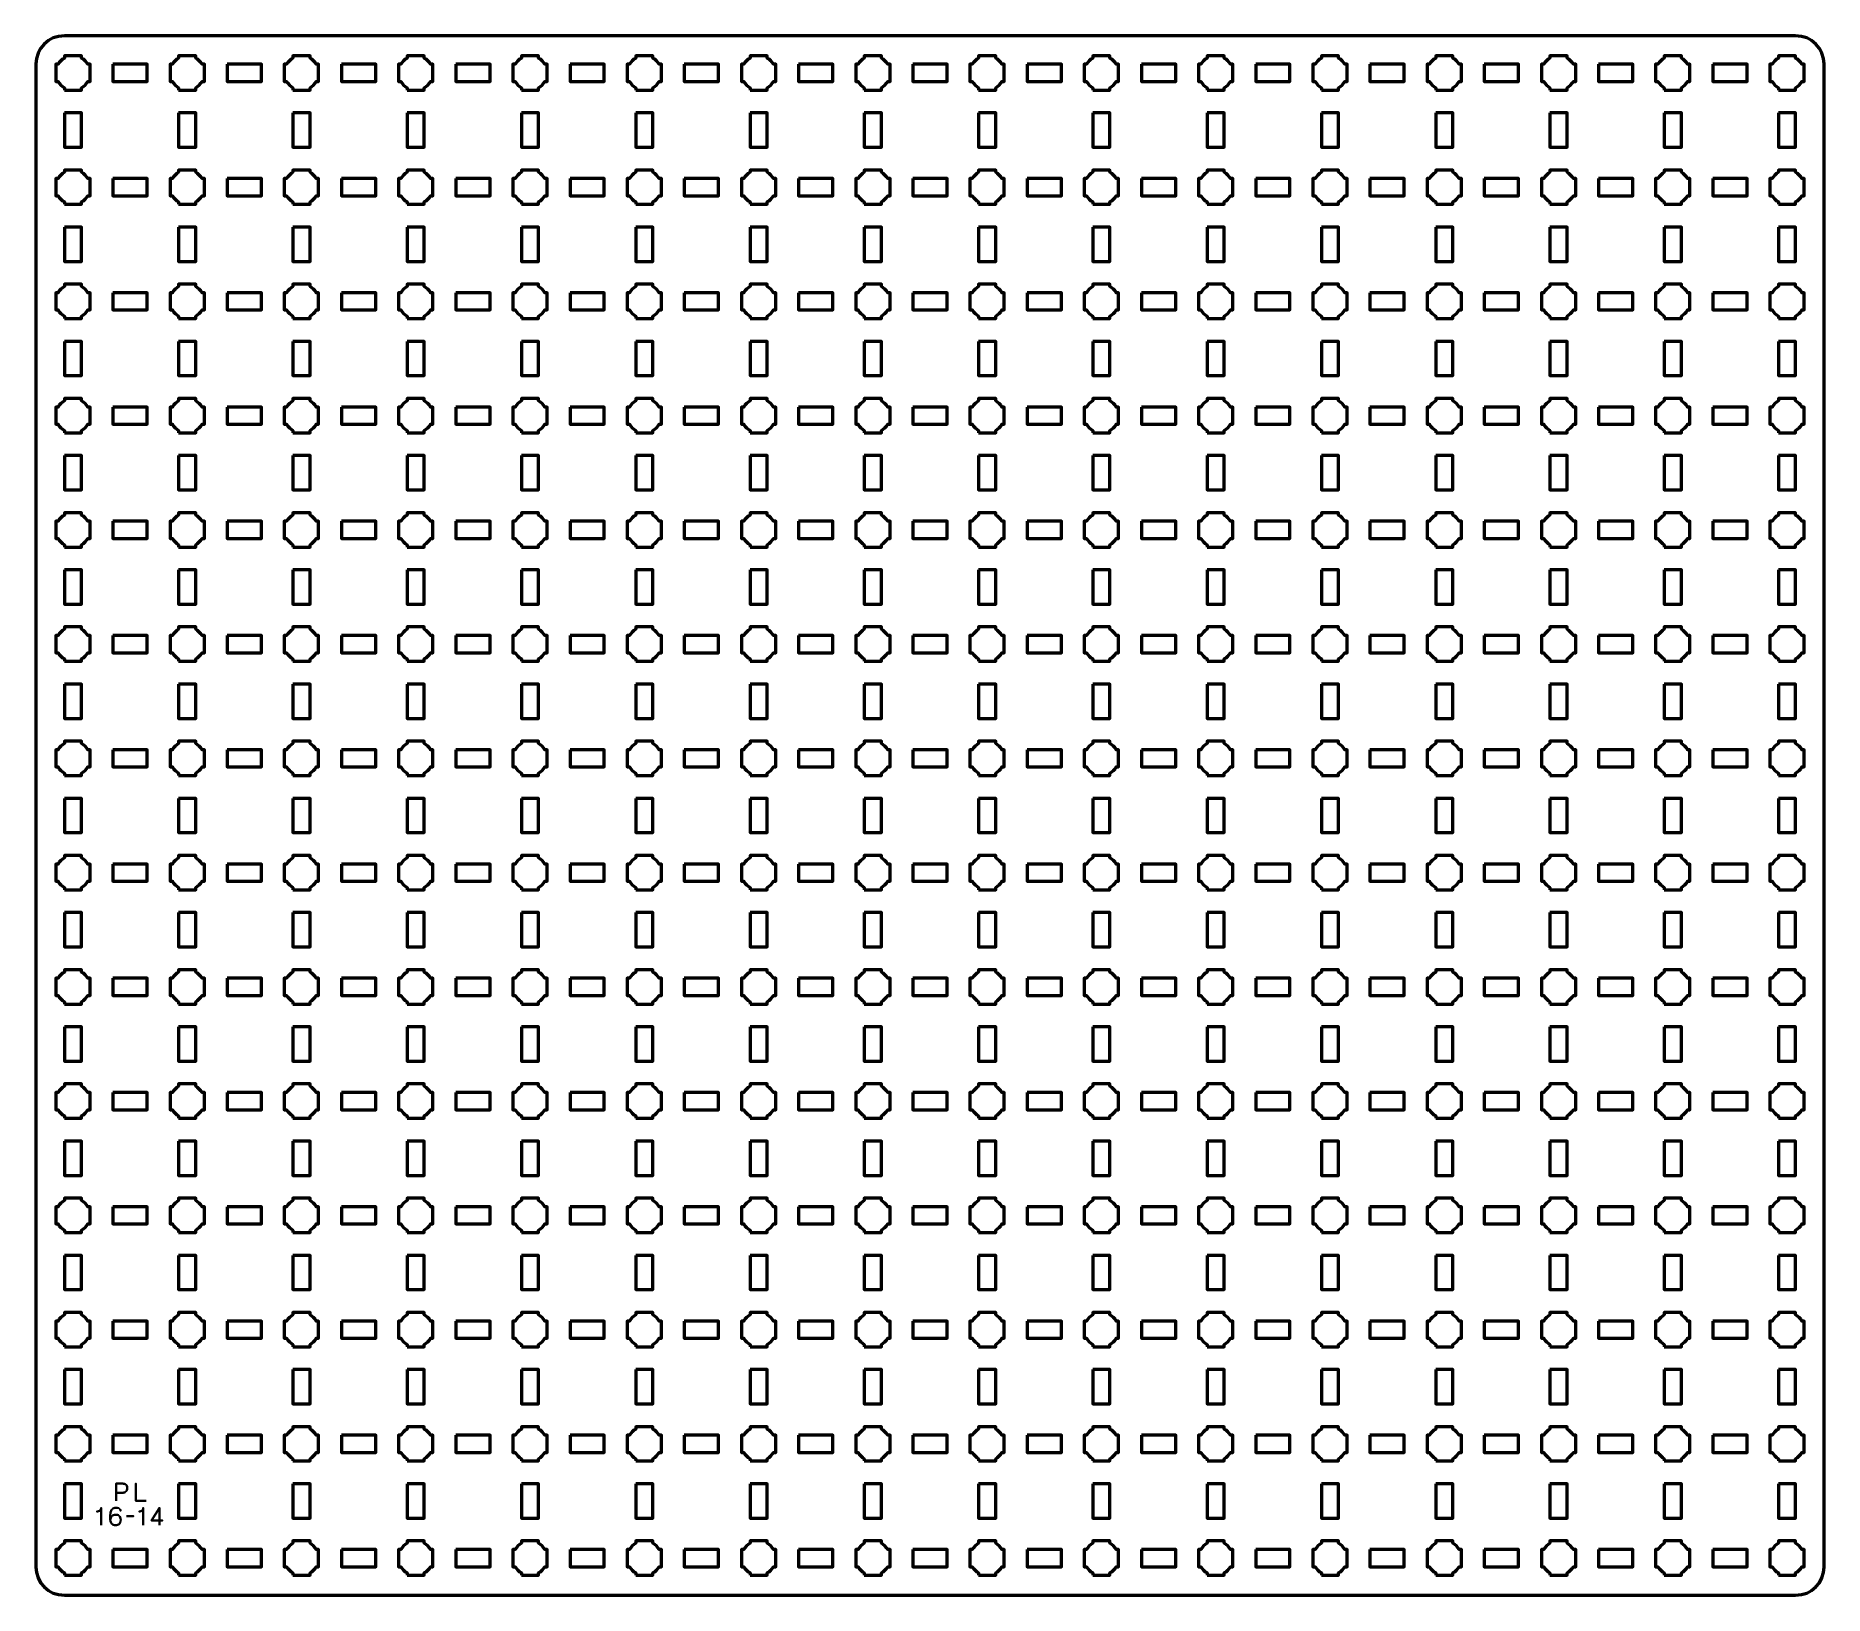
# Model space of a CAD drawing. Header units: centimetres. Extents: x -15.7 to 15.7, y -13.7 to 13.7.
import ezdxf

# ---------------------------------------------------------------- set-up
doc = ezdxf.new("R2010")
doc.units = ezdxf.units.CM
doc.header["$MEASUREMENT"] = 0
doc.layers.add('Layer 1', color=7, linetype='Continuous')

msp = doc.modelspace()

# ---------------------------------------------------------------- linework, layer by layer
at = {"layer": 'Layer 1', "lineweight": 53}
for points, knots in [([(-15.14993, 13.65001), (-15.14993, 13.65001), (15.14994, 13.65001), (15.14994, 13.65001), (15.14994, 13.65001), (15.42708, 13.65001), (15.65004, 13.42692), (15.65004, 13.14992), (15.65004, 13.14992), (15.65004, 13.14992), (15.65004, -13.15006), (15.65004, -13.15006), (15.65004, -13.15006), (15.65004, -13.42706), (15.42708, -13.65001), (15.14994, -13.65001), (15.14994, -13.65001), (15.14994, -13.65001), (-15.14993, -13.65001), (-15.14993, -13.65001), (-15.14993, -13.65001), (-15.42693, -13.65001), (-15.65003, -13.42706), (-15.65003, -13.15006), (-15.65003, -13.15006), (-15.65003, -13.15006), (-15.65003, 13.14992), (-15.65003, 13.14992), (-15.65003, 13.14992), (-15.65003, 13.42692), (-15.42693, 13.65001), (-15.14993, 13.65001)], [0, 0, 0, 0, 0.125, 0.125, 0.125, 0.125, 0.25, 0.25, 0.25, 0.25, 0.375, 0.375, 0.375, 0.375, 0.5, 0.5, 0.5, 0.5, 0.625, 0.625, 0.625, 0.625, 0.75, 0.75, 0.75, 0.75, 0.875, 0.875, 0.875, 0.875, 1, 1, 1, 1]), ([(-15.14993, 12.69998), (-15.14993, 12.69998), (-15.14993, 12.74009), (-15.14993, 12.74009), (-15.14993, 12.74009), (-15.19554, 12.76641), (-15.23347, 12.80444), (-15.25979, 12.84991), (-15.25979, 12.84991), (-15.25979, 12.84991), (-15.3, 12.84991), (-15.3, 12.84991), (-15.3, 12.84991), (-15.3, 12.84991), (-15.3, 12.99998), (-15.3, 12.99998), (-15.3, 12.99998), (-15.3, 12.99998), (-15.3, 13.14992), (-15.3, 13.14992), (-15.3, 13.14992), (-15.3, 13.14992), (-15.25979, 13.14992), (-15.25979, 13.14992), (-15.25979, 13.14992), (-15.23347, 13.19553), (-15.19554, 13.23345), (-15.14993, 13.25977), (-15.14993, 13.25977), (-15.14993, 13.25977), (-15.14993, 13.29999), (-15.14993, 13.29999), (-15.14993, 13.29999), (-15.14993, 13.29999), (-15, 13.29999), (-15, 13.29999), (-15, 13.29999), (-15, 13.29999), (-14.84993, 13.29999), (-14.84993, 13.29999), (-14.84993, 13.29999), (-14.84993, 13.29999), (-14.84993, 13.25977), (-14.84993, 13.25977), (-14.84993, 13.25977), (-14.80446, 13.23345), (-14.76643, 13.19553), (-14.74011, 13.14992), (-14.74011, 13.14992), (-14.74011, 13.14992), (-14.7, 13.14992), (-14.7, 13.14992), (-14.7, 13.14992), (-14.7, 13.14992), (-14.7, 12.99998), (-14.7, 12.99998), (-14.7, 12.99998), (-14.7, 12.99998), (-14.7, 12.84991), (-14.7, 12.84991), (-14.7, 12.84991), (-14.7, 12.84991), (-14.74011, 12.84991), (-14.74011, 12.84991), (-14.74011, 12.84991), (-14.76643, 12.80444), (-14.80446, 12.76641), (-14.84993, 12.74009), (-14.84993, 12.74009), (-14.84993, 12.74009), (-14.84993, 12.69998), (-14.84993, 12.69998), (-14.84993, 12.69998), (-14.84993, 12.69998), (-15, 12.69998), (-15, 12.69998), (-15, 12.69998), (-15, 12.69998), (-15.14993, 12.69998), (-15.14993, 12.69998)], [0, 0, 0, 0, 0.05, 0.05, 0.05, 0.05, 0.1, 0.1, 0.1, 0.1, 0.15, 0.15, 0.15, 0.15, 0.2, 0.2, 0.2, 0.2, 0.25, 0.25, 0.25, 0.25, 0.3, 0.3, 0.3, 0.3, 0.35, 0.35, 0.35, 0.35, 0.4, 0.4, 0.4, 0.4, 0.45, 0.45, 0.45, 0.45, 0.5, 0.5, 0.5, 0.5, 0.55, 0.55, 0.55, 0.55, 0.6, 0.6, 0.6, 0.6, 0.65, 0.65, 0.65, 0.65, 0.7, 0.7, 0.7, 0.7, 0.75, 0.75, 0.75, 0.75, 0.8, 0.8, 0.8, 0.8, 0.85, 0.85, 0.85, 0.85, 0.9, 0.9, 0.9, 0.9, 0.95, 0.95, 0.95, 0.95, 1, 1, 1, 1]), ([(-14.29998, 13.14992), (-14.29998, 13.14992), (-13.69998, 13.14992), (-13.69998, 13.14992), (-13.69998, 13.14992), (-13.69998, 13.14992), (-13.69998, 12.84991), (-13.69998, 12.84991), (-13.69998, 12.84991), (-13.69998, 12.84991), (-14.29998, 12.84991), (-14.29998, 12.84991), (-14.29998, 12.84991), (-14.29998, 12.84991), (-14.29998, 13.14992), (-14.29998, 13.14992)], [0, 0, 0, 0, 0.25, 0.25, 0.25, 0.25, 0.5, 0.5, 0.5, 0.5, 0.75, 0.75, 0.75, 0.75, 1, 1, 1, 1]), ([(-13.15, 12.69998), (-13.15, 12.69998), (-13.15, 12.74009), (-13.15, 12.74009), (-13.15, 12.74009), (-13.19547, 12.76641), (-13.2335, 12.80444), (-13.25982, 12.84991), (-13.25982, 12.84991), (-13.25982, 12.84991), (-13.29993, 12.84991), (-13.29993, 12.84991), (-13.29993, 12.84991), (-13.29993, 12.84991), (-13.29993, 12.99998), (-13.29993, 12.99998), (-13.29993, 12.99998), (-13.29993, 12.99998), (-13.29993, 13.14992), (-13.29993, 13.14992), (-13.29993, 13.14992), (-13.29993, 13.14992), (-13.25982, 13.14992), (-13.25982, 13.14992), (-13.25982, 13.14992), (-13.2335, 13.19553), (-13.19547, 13.23345), (-13.15, 13.25977), (-13.15, 13.25977), (-13.15, 13.25977), (-13.15, 13.29999), (-13.15, 13.29999), (-13.15, 13.29999), (-13.15, 13.29999), (-12.99993, 13.29999), (-12.99993, 13.29999), (-12.99993, 13.29999), (-12.99993, 13.29999), (-12.85, 13.29999), (-12.85, 13.29999), (-12.85, 13.29999), (-12.85, 13.29999), (-12.85, 13.25977), (-12.85, 13.25977), (-12.85, 13.25977), (-12.80452, 13.23345), (-12.76649, 13.19553), (-12.74018, 13.14992), (-12.74018, 13.14992), (-12.74018, 13.14992), (-12.69992, 13.14992), (-12.69992, 13.14992), (-12.69992, 13.14992), (-12.69992, 13.14992), (-12.69992, 12.99998), (-12.69992, 12.99998), (-12.69992, 12.99998), (-12.69992, 12.99998), (-12.69992, 12.84991), (-12.69992, 12.84991), (-12.69992, 12.84991), (-12.69992, 12.84991), (-12.74018, 12.84991), (-12.74018, 12.84991), (-12.74018, 12.84991), (-12.76649, 12.80444), (-12.80452, 12.76641), (-12.85, 12.74009), (-12.85, 12.74009), (-12.85, 12.74009), (-12.85, 12.69998), (-12.85, 12.69998), (-12.85, 12.69998), (-12.85, 12.69998), (-12.99993, 12.69998), (-12.99993, 12.69998), (-12.99993, 12.69998), (-12.99993, 12.69998), (-13.15, 12.69998), (-13.15, 12.69998)], [0, 0, 0, 0, 0.05, 0.05, 0.05, 0.05, 0.1, 0.1, 0.1, 0.1, 0.15, 0.15, 0.15, 0.15, 0.2, 0.2, 0.2, 0.2, 0.25, 0.25, 0.25, 0.25, 0.3, 0.3, 0.3, 0.3, 0.35, 0.35, 0.35, 0.35, 0.4, 0.4, 0.4, 0.4, 0.45, 0.45, 0.45, 0.45, 0.5, 0.5, 0.5, 0.5, 0.55, 0.55, 0.55, 0.55, 0.6, 0.6, 0.6, 0.6, 0.65, 0.65, 0.65, 0.65, 0.7, 0.7, 0.7, 0.7, 0.75, 0.75, 0.75, 0.75, 0.8, 0.8, 0.8, 0.8, 0.85, 0.85, 0.85, 0.85, 0.9, 0.9, 0.9, 0.9, 0.95, 0.95, 0.95, 0.95, 1, 1, 1, 1]), ([(-12.30002, 13.14992), (-12.30002, 13.14992), (-11.70001, 13.14992), (-11.70001, 13.14992), (-11.70001, 13.14992), (-11.70001, 13.14992), (-11.70001, 12.84991), (-11.70001, 12.84991), (-11.70001, 12.84991), (-11.70001, 12.84991), (-12.30002, 12.84991), (-12.30002, 12.84991), (-12.30002, 12.84991), (-12.30002, 12.84991), (-12.30002, 13.14992), (-12.30002, 13.14992)], [0, 0, 0, 0, 0.25, 0.25, 0.25, 0.25, 0.5, 0.5, 0.5, 0.5, 0.75, 0.75, 0.75, 0.75, 1, 1, 1, 1]), ([(-11.15007, 12.69998), (-11.15007, 12.69998), (-11.15007, 12.74009), (-11.15007, 12.74009), (-11.15007, 12.74009), (-11.19554, 12.76641), (-11.23343, 12.80444), (-11.25989, 12.84991), (-11.25989, 12.84991), (-11.25989, 12.84991), (-11.3, 12.84991), (-11.3, 12.84991), (-11.3, 12.84991), (-11.3, 12.84991), (-11.3, 12.99998), (-11.3, 12.99998), (-11.3, 12.99998), (-11.3, 12.99998), (-11.3, 13.14992), (-11.3, 13.14992), (-11.3, 13.14992), (-11.3, 13.14992), (-11.25989, 13.14992), (-11.25989, 13.14992), (-11.25989, 13.14992), (-11.23343, 13.19553), (-11.19554, 13.23345), (-11.15007, 13.25977), (-11.15007, 13.25977), (-11.15007, 13.25977), (-11.15007, 13.29999), (-11.15007, 13.29999), (-11.15007, 13.29999), (-11.15007, 13.29999), (-10.99999, 13.29999), (-10.99999, 13.29999), (-10.99999, 13.29999), (-10.99999, 13.29999), (-10.85006, 13.29999), (-10.85006, 13.29999), (-10.85006, 13.29999), (-10.85006, 13.29999), (-10.85006, 13.25977), (-10.85006, 13.25977), (-10.85006, 13.25977), (-10.80445, 13.23345), (-10.76653, 13.19553), (-10.74021, 13.14992), (-10.74021, 13.14992), (-10.74021, 13.14992), (-10.69999, 13.14992), (-10.69999, 13.14992), (-10.69999, 13.14992), (-10.69999, 13.14992), (-10.69999, 12.99998), (-10.69999, 12.99998), (-10.69999, 12.99998), (-10.69999, 12.99998), (-10.69999, 12.84991), (-10.69999, 12.84991), (-10.69999, 12.84991), (-10.69999, 12.84991), (-10.74021, 12.84991), (-10.74021, 12.84991), (-10.74021, 12.84991), (-10.76653, 12.80444), (-10.80445, 12.76641), (-10.85006, 12.74009), (-10.85006, 12.74009), (-10.85006, 12.74009), (-10.85006, 12.69998), (-10.85006, 12.69998), (-10.85006, 12.69998), (-10.85006, 12.69998), (-10.99999, 12.69998), (-10.99999, 12.69998), (-10.99999, 12.69998), (-10.99999, 12.69998), (-11.15007, 12.69998), (-11.15007, 12.69998)], [0, 0, 0, 0, 0.05, 0.05, 0.05, 0.05, 0.1, 0.1, 0.1, 0.1, 0.15, 0.15, 0.15, 0.15, 0.2, 0.2, 0.2, 0.2, 0.25, 0.25, 0.25, 0.25, 0.3, 0.3, 0.3, 0.3, 0.35, 0.35, 0.35, 0.35, 0.4, 0.4, 0.4, 0.4, 0.45, 0.45, 0.45, 0.45, 0.5, 0.5, 0.5, 0.5, 0.55, 0.55, 0.55, 0.55, 0.6, 0.6, 0.6, 0.6, 0.65, 0.65, 0.65, 0.65, 0.7, 0.7, 0.7, 0.7, 0.75, 0.75, 0.75, 0.75, 0.8, 0.8, 0.8, 0.8, 0.85, 0.85, 0.85, 0.85, 0.9, 0.9, 0.9, 0.9, 0.95, 0.95, 0.95, 0.95, 1, 1, 1, 1]), ([(-10.29994, 13.14992), (-10.29994, 13.14992), (-9.69994, 13.14992), (-9.69994, 13.14992), (-9.69994, 13.14992), (-9.69994, 13.14992), (-9.69994, 12.84991), (-9.69994, 12.84991), (-9.69994, 12.84991), (-9.69994, 12.84991), (-10.29994, 12.84991), (-10.29994, 12.84991), (-10.29994, 12.84991), (-10.29994, 12.84991), (-10.29994, 13.14992), (-10.29994, 13.14992)], [0, 0, 0, 0, 0.25, 0.25, 0.25, 0.25, 0.5, 0.5, 0.5, 0.5, 0.75, 0.75, 0.75, 0.75, 1, 1, 1, 1]), ([(-9.14996, 12.69998), (-9.14996, 12.69998), (-9.14996, 12.74009), (-9.14996, 12.74009), (-9.14996, 12.74009), (-9.19557, 12.76641), (-9.23346, 12.80444), (-9.25978, 12.84991), (-9.25978, 12.84991), (-9.25978, 12.84991), (-9.30003, 12.84991), (-9.30003, 12.84991), (-9.30003, 12.84991), (-9.30003, 12.84991), (-9.30003, 12.99998), (-9.30003, 12.99998), (-9.30003, 12.99998), (-9.30003, 12.99998), (-9.30003, 13.14992), (-9.30003, 13.14992), (-9.30003, 13.14992), (-9.30003, 13.14992), (-9.25978, 13.14992), (-9.25978, 13.14992), (-9.25978, 13.14992), (-9.23346, 13.19553), (-9.19557, 13.23345), (-9.14996, 13.25977), (-9.14996, 13.25977), (-9.14996, 13.25977), (-9.14996, 13.29999), (-9.14996, 13.29999), (-9.14996, 13.29999), (-9.14996, 13.29999), (-9.00003, 13.29999), (-9.00003, 13.29999), (-9.00003, 13.29999), (-9.00003, 13.29999), (-8.84995, 13.29999), (-8.84995, 13.29999), (-8.84995, 13.29999), (-8.84995, 13.29999), (-8.84995, 13.25977), (-8.84995, 13.25977), (-8.84995, 13.25977), (-8.80448, 13.23345), (-8.76645, 13.19553), (-8.74013, 13.14992), (-8.74013, 13.14992), (-8.74013, 13.14992), (-8.70002, 13.14992), (-8.70002, 13.14992), (-8.70002, 13.14992), (-8.70002, 13.14992), (-8.70002, 12.99998), (-8.70002, 12.99998), (-8.70002, 12.99998), (-8.70002, 12.99998), (-8.70002, 12.84991), (-8.70002, 12.84991), (-8.70002, 12.84991), (-8.70002, 12.84991), (-8.74013, 12.84991), (-8.74013, 12.84991), (-8.74013, 12.84991), (-8.76645, 12.80444), (-8.80448, 12.76641), (-8.84995, 12.74009), (-8.84995, 12.74009), (-8.84995, 12.74009), (-8.84995, 12.69998), (-8.84995, 12.69998), (-8.84995, 12.69998), (-8.84995, 12.69998), (-9.00003, 12.69998), (-9.00003, 12.69998), (-9.00003, 12.69998), (-9.00003, 12.69998), (-9.14996, 12.69998), (-9.14996, 12.69998)], [0, 0, 0, 0, 0.05, 0.05, 0.05, 0.05, 0.1, 0.1, 0.1, 0.1, 0.15, 0.15, 0.15, 0.15, 0.2, 0.2, 0.2, 0.2, 0.25, 0.25, 0.25, 0.25, 0.3, 0.3, 0.3, 0.3, 0.35, 0.35, 0.35, 0.35, 0.4, 0.4, 0.4, 0.4, 0.45, 0.45, 0.45, 0.45, 0.5, 0.5, 0.5, 0.5, 0.55, 0.55, 0.55, 0.55, 0.6, 0.6, 0.6, 0.6, 0.65, 0.65, 0.65, 0.65, 0.7, 0.7, 0.7, 0.7, 0.75, 0.75, 0.75, 0.75, 0.8, 0.8, 0.8, 0.8, 0.85, 0.85, 0.85, 0.85, 0.9, 0.9, 0.9, 0.9, 0.95, 0.95, 0.95, 0.95, 1, 1, 1, 1]), ([(-8.29997, 13.14992), (-8.29997, 13.14992), (-7.69997, 13.14992), (-7.69997, 13.14992), (-7.69997, 13.14992), (-7.69997, 13.14992), (-7.69997, 12.84991), (-7.69997, 12.84991), (-7.69997, 12.84991), (-7.69997, 12.84991), (-8.29997, 12.84991), (-8.29997, 12.84991), (-8.29997, 12.84991), (-8.29997, 12.84991), (-8.29997, 13.14992), (-8.29997, 13.14992)], [0, 0, 0, 0, 0.25, 0.25, 0.25, 0.25, 0.5, 0.5, 0.5, 0.5, 0.75, 0.75, 0.75, 0.75, 1, 1, 1, 1]), ([(-7.15002, 12.69998), (-7.15002, 12.69998), (-7.15002, 12.74009), (-7.15002, 12.74009), (-7.15002, 12.74009), (-7.1955, 12.76641), (-7.23353, 12.80444), (-7.25984, 12.84991), (-7.25984, 12.84991), (-7.25984, 12.84991), (-7.29995, 12.84991), (-7.29995, 12.84991), (-7.29995, 12.84991), (-7.29995, 12.84991), (-7.29995, 12.99998), (-7.29995, 12.99998), (-7.29995, 12.99998), (-7.29995, 12.99998), (-7.29995, 13.14992), (-7.29995, 13.14992), (-7.29995, 13.14992), (-7.29995, 13.14992), (-7.25984, 13.14992), (-7.25984, 13.14992), (-7.25984, 13.14992), (-7.23353, 13.19553), (-7.1955, 13.23345), (-7.15002, 13.25977), (-7.15002, 13.25977), (-7.15002, 13.25977), (-7.15002, 13.29999), (-7.15002, 13.29999), (-7.15002, 13.29999), (-7.15002, 13.29999), (-6.99995, 13.29999), (-6.99995, 13.29999), (-6.99995, 13.29999), (-6.99995, 13.29999), (-6.85002, 13.29999), (-6.85002, 13.29999), (-6.85002, 13.29999), (-6.85002, 13.29999), (-6.85002, 13.25977), (-6.85002, 13.25977), (-6.85002, 13.25977), (-6.80441, 13.23345), (-6.76652, 13.19553), (-6.7402, 13.14992), (-6.7402, 13.14992), (-6.7402, 13.14992), (-6.69995, 13.14992), (-6.69995, 13.14992), (-6.69995, 13.14992), (-6.69995, 13.14992), (-6.69995, 12.99998), (-6.69995, 12.99998), (-6.69995, 12.99998), (-6.69995, 12.99998), (-6.69995, 12.84991), (-6.69995, 12.84991), (-6.69995, 12.84991), (-6.69995, 12.84991), (-6.7402, 12.84991), (-6.7402, 12.84991), (-6.7402, 12.84991), (-6.76652, 12.80444), (-6.80441, 12.76641), (-6.85002, 12.74009), (-6.85002, 12.74009), (-6.85002, 12.74009), (-6.85002, 12.69998), (-6.85002, 12.69998), (-6.85002, 12.69998), (-6.85002, 12.69998), (-6.99995, 12.69998), (-6.99995, 12.69998), (-6.99995, 12.69998), (-6.99995, 12.69998), (-7.15002, 12.69998), (-7.15002, 12.69998)], [0, 0, 0, 0, 0.05, 0.05, 0.05, 0.05, 0.1, 0.1, 0.1, 0.1, 0.15, 0.15, 0.15, 0.15, 0.2, 0.2, 0.2, 0.2, 0.25, 0.25, 0.25, 0.25, 0.3, 0.3, 0.3, 0.3, 0.35, 0.35, 0.35, 0.35, 0.4, 0.4, 0.4, 0.4, 0.45, 0.45, 0.45, 0.45, 0.5, 0.5, 0.5, 0.5, 0.55, 0.55, 0.55, 0.55, 0.6, 0.6, 0.6, 0.6, 0.65, 0.65, 0.65, 0.65, 0.7, 0.7, 0.7, 0.7, 0.75, 0.75, 0.75, 0.75, 0.8, 0.8, 0.8, 0.8, 0.85, 0.85, 0.85, 0.85, 0.9, 0.9, 0.9, 0.9, 0.95, 0.95, 0.95, 0.95, 1, 1, 1, 1]), ([(-6.30004, 13.14992), (-6.30004, 13.14992), (-5.70004, 13.14992), (-5.70004, 13.14992), (-5.70004, 13.14992), (-5.70004, 13.14992), (-5.70004, 12.84991), (-5.70004, 12.84991), (-5.70004, 12.84991), (-5.70004, 12.84991), (-6.30004, 12.84991), (-6.30004, 12.84991), (-6.30004, 12.84991), (-6.30004, 12.84991), (-6.30004, 13.14992), (-6.30004, 13.14992)], [0, 0, 0, 0, 0.25, 0.25, 0.25, 0.25, 0.5, 0.5, 0.5, 0.5, 0.75, 0.75, 0.75, 0.75, 1, 1, 1, 1]), ([(-5.15006, 12.69998), (-5.15006, 12.69998), (-5.15006, 12.74009), (-5.15006, 12.74009), (-5.15006, 12.74009), (-5.19553, 12.76641), (-5.23345, 12.80444), (-5.25991, 12.84991), (-5.25991, 12.84991), (-5.25991, 12.84991), (-5.29999, 12.84991), (-5.29999, 12.84991), (-5.29999, 12.84991), (-5.29999, 12.84991), (-5.29999, 12.99998), (-5.29999, 12.99998), (-5.29999, 12.99998), (-5.29999, 12.99998), (-5.29999, 13.14992), (-5.29999, 13.14992), (-5.29999, 13.14992), (-5.29999, 13.14992), (-5.25991, 13.14992), (-5.25991, 13.14992), (-5.25991, 13.14992), (-5.23345, 13.19553), (-5.19553, 13.23345), (-5.15006, 13.25977), (-5.15006, 13.25977), (-5.15006, 13.25977), (-5.15006, 13.29999), (-5.15006, 13.29999), (-5.15006, 13.29999), (-5.15006, 13.29999), (-4.99998, 13.29999), (-4.99998, 13.29999), (-4.99998, 13.29999), (-4.99998, 13.29999), (-4.85005, 13.29999), (-4.85005, 13.29999), (-4.85005, 13.29999), (-4.85005, 13.29999), (-4.85005, 13.25977), (-4.85005, 13.25977), (-4.85005, 13.25977), (-4.80448, 13.23345), (-4.76655, 13.19553), (-4.74009, 13.14992), (-4.74009, 13.14992), (-4.74009, 13.14992), (-4.70002, 13.14992), (-4.70002, 13.14992), (-4.70002, 13.14992), (-4.70002, 13.14992), (-4.70002, 12.99998), (-4.70002, 12.99998), (-4.70002, 12.99998), (-4.70002, 12.99998), (-4.70002, 12.84991), (-4.70002, 12.84991), (-4.70002, 12.84991), (-4.70002, 12.84991), (-4.74009, 12.84991), (-4.74009, 12.84991), (-4.74009, 12.84991), (-4.76655, 12.80444), (-4.80448, 12.76641), (-4.85005, 12.74009), (-4.85005, 12.74009), (-4.85005, 12.74009), (-4.85005, 12.69998), (-4.85005, 12.69998), (-4.85005, 12.69998), (-4.85005, 12.69998), (-4.99998, 12.69998), (-4.99998, 12.69998), (-4.99998, 12.69998), (-4.99998, 12.69998), (-5.15006, 12.69998), (-5.15006, 12.69998)], [0, 0, 0, 0, 0.05, 0.05, 0.05, 0.05, 0.1, 0.1, 0.1, 0.1, 0.15, 0.15, 0.15, 0.15, 0.2, 0.2, 0.2, 0.2, 0.25, 0.25, 0.25, 0.25, 0.3, 0.3, 0.3, 0.3, 0.35, 0.35, 0.35, 0.35, 0.4, 0.4, 0.4, 0.4, 0.45, 0.45, 0.45, 0.45, 0.5, 0.5, 0.5, 0.5, 0.55, 0.55, 0.55, 0.55, 0.6, 0.6, 0.6, 0.6, 0.65, 0.65, 0.65, 0.65, 0.7, 0.7, 0.7, 0.7, 0.75, 0.75, 0.75, 0.75, 0.8, 0.8, 0.8, 0.8, 0.85, 0.85, 0.85, 0.85, 0.9, 0.9, 0.9, 0.9, 0.95, 0.95, 0.95, 0.95, 1, 1, 1, 1]), ([(-4.29997, 13.14992), (-4.29997, 13.14992), (-3.69996, 13.14992), (-3.69996, 13.14992), (-3.69996, 13.14992), (-3.69996, 13.14992), (-3.69996, 12.84991), (-3.69996, 12.84991), (-3.69996, 12.84991), (-3.69996, 12.84991), (-4.29997, 12.84991), (-4.29997, 12.84991), (-4.29997, 12.84991), (-4.29997, 12.84991), (-4.29997, 13.14992), (-4.29997, 13.14992)], [0, 0, 0, 0, 0.25, 0.25, 0.25, 0.25, 0.5, 0.5, 0.5, 0.5, 0.75, 0.75, 0.75, 0.75, 1, 1, 1, 1]), ([(-3.14998, 12.69998), (-3.14998, 12.69998), (-3.14998, 12.74009), (-3.14998, 12.74009), (-3.14998, 12.74009), (-3.1956, 12.76641), (-3.23349, 12.80444), (-3.2598, 12.84991), (-3.2598, 12.84991), (-3.2598, 12.84991), (-3.30005, 12.84991), (-3.30005, 12.84991), (-3.30005, 12.84991), (-3.30005, 12.84991), (-3.30005, 12.99998), (-3.30005, 12.99998), (-3.30005, 12.99998), (-3.30005, 12.99998), (-3.30005, 13.14992), (-3.30005, 13.14992), (-3.30005, 13.14992), (-3.30005, 13.14992), (-3.2598, 13.14992), (-3.2598, 13.14992), (-3.2598, 13.14992), (-3.23349, 13.19553), (-3.1956, 13.23345), (-3.14998, 13.25977), (-3.14998, 13.25977), (-3.14998, 13.25977), (-3.14998, 13.29999), (-3.14998, 13.29999), (-3.14998, 13.29999), (-3.14998, 13.29999), (-3.00005, 13.29999), (-3.00005, 13.29999), (-3.00005, 13.29999), (-3.00005, 13.29999), (-2.84998, 13.29999), (-2.84998, 13.29999), (-2.84998, 13.29999), (-2.84998, 13.29999), (-2.84998, 13.25977), (-2.84998, 13.25977), (-2.84998, 13.25977), (-2.80451, 13.23345), (-2.76648, 13.19553), (-2.74016, 13.14992), (-2.74016, 13.14992), (-2.74016, 13.14992), (-2.70005, 13.14992), (-2.70005, 13.14992), (-2.70005, 13.14992), (-2.70005, 13.14992), (-2.70005, 12.99998), (-2.70005, 12.99998), (-2.70005, 12.99998), (-2.70005, 12.99998), (-2.70005, 12.84991), (-2.70005, 12.84991), (-2.70005, 12.84991), (-2.70005, 12.84991), (-2.74016, 12.84991), (-2.74016, 12.84991), (-2.74016, 12.84991), (-2.76648, 12.80444), (-2.80451, 12.76641), (-2.84998, 12.74009), (-2.84998, 12.74009), (-2.84998, 12.74009), (-2.84998, 12.69998), (-2.84998, 12.69998), (-2.84998, 12.69998), (-2.84998, 12.69998), (-3.00005, 12.69998), (-3.00005, 12.69998), (-3.00005, 12.69998), (-3.00005, 12.69998), (-3.14998, 12.69998), (-3.14998, 12.69998)], [0, 0, 0, 0, 0.05, 0.05, 0.05, 0.05, 0.1, 0.1, 0.1, 0.1, 0.15, 0.15, 0.15, 0.15, 0.2, 0.2, 0.2, 0.2, 0.25, 0.25, 0.25, 0.25, 0.3, 0.3, 0.3, 0.3, 0.35, 0.35, 0.35, 0.35, 0.4, 0.4, 0.4, 0.4, 0.45, 0.45, 0.45, 0.45, 0.5, 0.5, 0.5, 0.5, 0.55, 0.55, 0.55, 0.55, 0.6, 0.6, 0.6, 0.6, 0.65, 0.65, 0.65, 0.65, 0.7, 0.7, 0.7, 0.7, 0.75, 0.75, 0.75, 0.75, 0.8, 0.8, 0.8, 0.8, 0.85, 0.85, 0.85, 0.85, 0.9, 0.9, 0.9, 0.9, 0.95, 0.95, 0.95, 0.95, 1, 1, 1, 1]), ([(-2.3, 13.14992), (-2.3, 13.14992), (-1.7, 13.14992), (-1.7, 13.14992), (-1.7, 13.14992), (-1.7, 13.14992), (-1.7, 12.84991), (-1.7, 12.84991), (-1.7, 12.84991), (-1.7, 12.84991), (-2.3, 12.84991), (-2.3, 12.84991), (-2.3, 12.84991), (-2.3, 12.84991), (-2.3, 13.14992), (-2.3, 13.14992)], [0, 0, 0, 0, 0.25, 0.25, 0.25, 0.25, 0.5, 0.5, 0.5, 0.5, 0.75, 0.75, 0.75, 0.75, 1, 1, 1, 1]), ([(-1.15005, 12.69998), (-1.15005, 12.69998), (-1.15005, 12.74009), (-1.15005, 12.74009), (-1.15005, 12.74009), (-1.19552, 12.76641), (-1.23355, 12.80444), (-1.25987, 12.84991), (-1.25987, 12.84991), (-1.25987, 12.84991), (-1.29998, 12.84991), (-1.29998, 12.84991), (-1.29998, 12.84991), (-1.29998, 12.84991), (-1.29998, 12.99998), (-1.29998, 12.99998), (-1.29998, 12.99998), (-1.29998, 12.99998), (-1.29998, 13.14992), (-1.29998, 13.14992), (-1.29998, 13.14992), (-1.29998, 13.14992), (-1.25987, 13.14992), (-1.25987, 13.14992), (-1.25987, 13.14992), (-1.23355, 13.19553), (-1.19552, 13.23345), (-1.15005, 13.25977), (-1.15005, 13.25977), (-1.15005, 13.25977), (-1.15005, 13.29999), (-1.15005, 13.29999), (-1.15005, 13.29999), (-1.15005, 13.29999), (-0.99998, 13.29999), (-0.99998, 13.29999), (-0.99998, 13.29999), (-0.99998, 13.29999), (-0.85005, 13.29999), (-0.85005, 13.29999), (-0.85005, 13.29999), (-0.85005, 13.29999), (-0.85005, 13.25977), (-0.85005, 13.25977), (-0.85005, 13.25977), (-0.80443, 13.23345), (-0.76655, 13.19553), (-0.74019, 13.14992), (-0.74019, 13.14992), (-0.74019, 13.14992), (-0.69998, 13.14992), (-0.69998, 13.14992), (-0.69998, 13.14992), (-0.69998, 13.14992), (-0.69998, 12.99998), (-0.69998, 12.99998), (-0.69998, 12.99998), (-0.69998, 12.99998), (-0.69998, 12.84991), (-0.69998, 12.84991), (-0.69998, 12.84991), (-0.69998, 12.84991), (-0.74019, 12.84991), (-0.74019, 12.84991), (-0.74019, 12.84991), (-0.76655, 12.80444), (-0.80443, 12.76641), (-0.85005, 12.74009), (-0.85005, 12.74009), (-0.85005, 12.74009), (-0.85005, 12.69998), (-0.85005, 12.69998), (-0.85005, 12.69998), (-0.85005, 12.69998), (-0.99998, 12.69998), (-0.99998, 12.69998), (-0.99998, 12.69998), (-0.99998, 12.69998), (-1.15005, 12.69998), (-1.15005, 12.69998)], [0, 0, 0, 0, 0.05, 0.05, 0.05, 0.05, 0.1, 0.1, 0.1, 0.1, 0.15, 0.15, 0.15, 0.15, 0.2, 0.2, 0.2, 0.2, 0.25, 0.25, 0.25, 0.25, 0.3, 0.3, 0.3, 0.3, 0.35, 0.35, 0.35, 0.35, 0.4, 0.4, 0.4, 0.4, 0.45, 0.45, 0.45, 0.45, 0.5, 0.5, 0.5, 0.5, 0.55, 0.55, 0.55, 0.55, 0.6, 0.6, 0.6, 0.6, 0.65, 0.65, 0.65, 0.65, 0.7, 0.7, 0.7, 0.7, 0.75, 0.75, 0.75, 0.75, 0.8, 0.8, 0.8, 0.8, 0.85, 0.85, 0.85, 0.85, 0.9, 0.9, 0.9, 0.9, 0.95, 0.95, 0.95, 0.95, 1, 1, 1, 1]), ([(-0.29993, 13.14992), (-0.29993, 13.14992), (0.30008, 13.14992), (0.30008, 13.14992), (0.30008, 13.14992), (0.30008, 13.14992), (0.30008, 12.84991), (0.30008, 12.84991), (0.30008, 12.84991), (0.30008, 12.84991), (-0.29993, 12.84991), (-0.29993, 12.84991), (-0.29993, 12.84991), (-0.29993, 12.84991), (-0.29993, 13.14992), (-0.29993, 13.14992)], [0, 0, 0, 0, 0.25, 0.25, 0.25, 0.25, 0.5, 0.5, 0.5, 0.5, 0.75, 0.75, 0.75, 0.75, 1, 1, 1, 1]), ([(0.85006, 12.69998), (0.85006, 12.69998), (0.85006, 12.74009), (0.85006, 12.74009), (0.85006, 12.74009), (0.80444, 12.76641), (0.76652, 12.80444), (0.74006, 12.84991), (0.74006, 12.84991), (0.74006, 12.84991), (0.69999, 12.84991), (0.69999, 12.84991), (0.69999, 12.84991), (0.69999, 12.84991), (0.69999, 12.99998), (0.69999, 12.99998), (0.69999, 12.99998), (0.69999, 12.99998), (0.69999, 13.14992), (0.69999, 13.14992), (0.69999, 13.14992), (0.69999, 13.14992), (0.74006, 13.14992), (0.74006, 13.14992), (0.74006, 13.14992), (0.76652, 13.19553), (0.80444, 13.23345), (0.85006, 13.25977), (0.85006, 13.25977), (0.85006, 13.25977), (0.85006, 13.29999), (0.85006, 13.29999), (0.85006, 13.29999), (0.85006, 13.29999), (0.99999, 13.29999), (0.99999, 13.29999), (0.99999, 13.29999), (0.99999, 13.29999), (1.15006, 13.29999), (1.15006, 13.29999), (1.15006, 13.29999), (1.15006, 13.29999), (1.15006, 13.25977), (1.15006, 13.25977), (1.15006, 13.25977), (1.19553, 13.23345), (1.23342, 13.19553), (1.25988, 13.14992), (1.25988, 13.14992), (1.25988, 13.14992), (1.29999, 13.14992), (1.29999, 13.14992), (1.29999, 13.14992), (1.29999, 13.14992), (1.29999, 12.99998), (1.29999, 12.99998), (1.29999, 12.99998), (1.29999, 12.99998), (1.29999, 12.84991), (1.29999, 12.84991), (1.29999, 12.84991), (1.29999, 12.84991), (1.25988, 12.84991), (1.25988, 12.84991), (1.25988, 12.84991), (1.23342, 12.80444), (1.19553, 12.76641), (1.15006, 12.74009), (1.15006, 12.74009), (1.15006, 12.74009), (1.15006, 12.69998), (1.15006, 12.69998), (1.15006, 12.69998), (1.15006, 12.69998), (0.99999, 12.69998), (0.99999, 12.69998), (0.99999, 12.69998), (0.99999, 12.69998), (0.85006, 12.69998), (0.85006, 12.69998)], [0, 0, 0, 0, 0.05, 0.05, 0.05, 0.05, 0.1, 0.1, 0.1, 0.1, 0.15, 0.15, 0.15, 0.15, 0.2, 0.2, 0.2, 0.2, 0.25, 0.25, 0.25, 0.25, 0.3, 0.3, 0.3, 0.3, 0.35, 0.35, 0.35, 0.35, 0.4, 0.4, 0.4, 0.4, 0.45, 0.45, 0.45, 0.45, 0.5, 0.5, 0.5, 0.5, 0.55, 0.55, 0.55, 0.55, 0.6, 0.6, 0.6, 0.6, 0.65, 0.65, 0.65, 0.65, 0.7, 0.7, 0.7, 0.7, 0.75, 0.75, 0.75, 0.75, 0.8, 0.8, 0.8, 0.8, 0.85, 0.85, 0.85, 0.85, 0.9, 0.9, 0.9, 0.9, 0.95, 0.95, 0.95, 0.95, 1, 1, 1, 1]), ([(1.70001, 13.14992), (1.70001, 13.14992), (2.30001, 13.14992), (2.30001, 13.14992), (2.30001, 13.14992), (2.30001, 13.14992), (2.30001, 12.84991), (2.30001, 12.84991), (2.30001, 12.84991), (2.30001, 12.84991), (1.70001, 12.84991), (1.70001, 12.84991), (1.70001, 12.84991), (1.70001, 12.84991), (1.70001, 13.14992), (1.70001, 13.14992)], [0, 0, 0, 0, 0.25, 0.25, 0.25, 0.25, 0.5, 0.5, 0.5, 0.5, 0.75, 0.75, 0.75, 0.75, 1, 1, 1, 1]), ([(2.84999, 12.69998), (2.84999, 12.69998), (2.84999, 12.74009), (2.84999, 12.74009), (2.84999, 12.74009), (2.80438, 12.76641), (2.76649, 12.80444), (2.74017, 12.84991), (2.74017, 12.84991), (2.74017, 12.84991), (2.69992, 12.84991), (2.69992, 12.84991), (2.69992, 12.84991), (2.69992, 12.84991), (2.69992, 12.99998), (2.69992, 12.99998), (2.69992, 12.99998), (2.69992, 12.99998), (2.69992, 13.14992), (2.69992, 13.14992), (2.69992, 13.14992), (2.69992, 13.14992), (2.74017, 13.14992), (2.74017, 13.14992), (2.74017, 13.14992), (2.76649, 13.19553), (2.80438, 13.23345), (2.84999, 13.25977), (2.84999, 13.25977), (2.84999, 13.25977), (2.84999, 13.29999), (2.84999, 13.29999), (2.84999, 13.29999), (2.84999, 13.29999), (2.99992, 13.29999), (2.99992, 13.29999), (2.99992, 13.29999), (2.99992, 13.29999), (3.14999, 13.29999), (3.14999, 13.29999), (3.14999, 13.29999), (3.14999, 13.29999), (3.14999, 13.25977), (3.14999, 13.25977), (3.14999, 13.25977), (3.19547, 13.23345), (3.2335, 13.19553), (3.25981, 13.14992), (3.25981, 13.14992), (3.25981, 13.14992), (3.29992, 13.14992), (3.29992, 13.14992), (3.29992, 13.14992), (3.29992, 13.14992), (3.29992, 12.99998), (3.29992, 12.99998), (3.29992, 12.99998), (3.29992, 12.99998), (3.29992, 12.84991), (3.29992, 12.84991), (3.29992, 12.84991), (3.29992, 12.84991), (3.25981, 12.84991), (3.25981, 12.84991), (3.25981, 12.84991), (3.2335, 12.80444), (3.19547, 12.76641), (3.14999, 12.74009), (3.14999, 12.74009), (3.14999, 12.74009), (3.14999, 12.69998), (3.14999, 12.69998), (3.14999, 12.69998), (3.14999, 12.69998), (2.99992, 12.69998), (2.99992, 12.69998), (2.99992, 12.69998), (2.99992, 12.69998), (2.84999, 12.69998), (2.84999, 12.69998)], [0, 0, 0, 0, 0.05, 0.05, 0.05, 0.05, 0.1, 0.1, 0.1, 0.1, 0.15, 0.15, 0.15, 0.15, 0.2, 0.2, 0.2, 0.2, 0.25, 0.25, 0.25, 0.25, 0.3, 0.3, 0.3, 0.3, 0.35, 0.35, 0.35, 0.35, 0.4, 0.4, 0.4, 0.4, 0.45, 0.45, 0.45, 0.45, 0.5, 0.5, 0.5, 0.5, 0.55, 0.55, 0.55, 0.55, 0.6, 0.6, 0.6, 0.6, 0.65, 0.65, 0.65, 0.65, 0.7, 0.7, 0.7, 0.7, 0.75, 0.75, 0.75, 0.75, 0.8, 0.8, 0.8, 0.8, 0.85, 0.85, 0.85, 0.85, 0.9, 0.9, 0.9, 0.9, 0.95, 0.95, 0.95, 0.95, 1, 1, 1, 1]), ([(3.69997, 13.14992), (3.69997, 13.14992), (4.29998, 13.14992), (4.29998, 13.14992), (4.29998, 13.14992), (4.29998, 13.14992), (4.29998, 12.84991), (4.29998, 12.84991), (4.29998, 12.84991), (4.29998, 12.84991), (3.69997, 12.84991), (3.69997, 12.84991), (3.69997, 12.84991), (3.69997, 12.84991), (3.69997, 13.14992), (3.69997, 13.14992)], [0, 0, 0, 0, 0.25, 0.25, 0.25, 0.25, 0.5, 0.5, 0.5, 0.5, 0.75, 0.75, 0.75, 0.75, 1, 1, 1, 1]), ([(4.84992, 12.69998), (4.84992, 12.69998), (4.84992, 12.74009), (4.84992, 12.74009), (4.84992, 12.74009), (4.80445, 12.76641), (4.76642, 12.80444), (4.7401, 12.84991), (4.7401, 12.84991), (4.7401, 12.84991), (4.69999, 12.84991), (4.69999, 12.84991), (4.69999, 12.84991), (4.69999, 12.84991), (4.69999, 12.99998), (4.69999, 12.99998), (4.69999, 12.99998), (4.69999, 12.99998), (4.69999, 13.14992), (4.69999, 13.14992), (4.69999, 13.14992), (4.69999, 13.14992), (4.7401, 13.14992), (4.7401, 13.14992), (4.7401, 13.14992), (4.76642, 13.19553), (4.80445, 13.23345), (4.84992, 13.25977), (4.84992, 13.25977), (4.84992, 13.25977), (4.84992, 13.29999), (4.84992, 13.29999), (4.84992, 13.29999), (4.84992, 13.29999), (5, 13.29999), (5, 13.29999), (5, 13.29999), (5, 13.29999), (5.14993, 13.29999), (5.14993, 13.29999), (5.14993, 13.29999), (5.14993, 13.29999), (5.14993, 13.25977), (5.14993, 13.25977), (5.14993, 13.25977), (5.19554, 13.23345), (5.23346, 13.19553), (5.25978, 13.14992), (5.25978, 13.14992), (5.25978, 13.14992), (5.3, 13.14992), (5.3, 13.14992), (5.3, 13.14992), (5.3, 13.14992), (5.3, 12.99998), (5.3, 12.99998), (5.3, 12.99998), (5.3, 12.99998), (5.3, 12.84991), (5.3, 12.84991), (5.3, 12.84991), (5.3, 12.84991), (5.25978, 12.84991), (5.25978, 12.84991), (5.25978, 12.84991), (5.23346, 12.80444), (5.19554, 12.76641), (5.14993, 12.74009), (5.14993, 12.74009), (5.14993, 12.74009), (5.14993, 12.69998), (5.14993, 12.69998), (5.14993, 12.69998), (5.14993, 12.69998), (5, 12.69998), (5, 12.69998), (5, 12.69998), (5, 12.69998), (4.84992, 12.69998), (4.84992, 12.69998)], [0, 0, 0, 0, 0.05, 0.05, 0.05, 0.05, 0.1, 0.1, 0.1, 0.1, 0.15, 0.15, 0.15, 0.15, 0.2, 0.2, 0.2, 0.2, 0.25, 0.25, 0.25, 0.25, 0.3, 0.3, 0.3, 0.3, 0.35, 0.35, 0.35, 0.35, 0.4, 0.4, 0.4, 0.4, 0.45, 0.45, 0.45, 0.45, 0.5, 0.5, 0.5, 0.5, 0.55, 0.55, 0.55, 0.55, 0.6, 0.6, 0.6, 0.6, 0.65, 0.65, 0.65, 0.65, 0.7, 0.7, 0.7, 0.7, 0.75, 0.75, 0.75, 0.75, 0.8, 0.8, 0.8, 0.8, 0.85, 0.85, 0.85, 0.85, 0.9, 0.9, 0.9, 0.9, 0.95, 0.95, 0.95, 0.95, 1, 1, 1, 1]), ([(5.70005, 13.14992), (5.70005, 13.14992), (6.30005, 13.14992), (6.30005, 13.14992), (6.30005, 13.14992), (6.30005, 13.14992), (6.30005, 12.84991), (6.30005, 12.84991), (6.30005, 12.84991), (6.30005, 12.84991), (5.70005, 12.84991), (5.70005, 12.84991), (5.70005, 12.84991), (5.70005, 12.84991), (5.70005, 13.14992), (5.70005, 13.14992)], [0, 0, 0, 0, 0.25, 0.25, 0.25, 0.25, 0.5, 0.5, 0.5, 0.5, 0.75, 0.75, 0.75, 0.75, 1, 1, 1, 1]), ([(6.85003, 12.69998), (6.85003, 12.69998), (6.85003, 12.74009), (6.85003, 12.74009), (6.85003, 12.74009), (6.80442, 12.76641), (6.76653, 12.80444), (6.74018, 12.84991), (6.74018, 12.84991), (6.74018, 12.84991), (6.69996, 12.84991), (6.69996, 12.84991), (6.69996, 12.84991), (6.69996, 12.84991), (6.69996, 12.99998), (6.69996, 12.99998), (6.69996, 12.99998), (6.69996, 12.99998), (6.69996, 13.14992), (6.69996, 13.14992), (6.69996, 13.14992), (6.69996, 13.14992), (6.74018, 13.14992), (6.74018, 13.14992), (6.74018, 13.14992), (6.76653, 13.19553), (6.80442, 13.23345), (6.85003, 13.25977), (6.85003, 13.25977), (6.85003, 13.25977), (6.85003, 13.29999), (6.85003, 13.29999), (6.85003, 13.29999), (6.85003, 13.29999), (6.99996, 13.29999), (6.99996, 13.29999), (6.99996, 13.29999), (6.99996, 13.29999), (7.15003, 13.29999), (7.15003, 13.29999), (7.15003, 13.29999), (7.15003, 13.29999), (7.15003, 13.25977), (7.15003, 13.25977), (7.15003, 13.25977), (7.19551, 13.23345), (7.2334, 13.19553), (7.25985, 13.14992), (7.25985, 13.14992), (7.25985, 13.14992), (7.29997, 13.14992), (7.29997, 13.14992), (7.29997, 13.14992), (7.29997, 13.14992), (7.29997, 12.99998), (7.29997, 12.99998), (7.29997, 12.99998), (7.29997, 12.99998), (7.29997, 12.84991), (7.29997, 12.84991), (7.29997, 12.84991), (7.29997, 12.84991), (7.25985, 12.84991), (7.25985, 12.84991), (7.25985, 12.84991), (7.2334, 12.80444), (7.19551, 12.76641), (7.15003, 12.74009), (7.15003, 12.74009), (7.15003, 12.74009), (7.15003, 12.69998), (7.15003, 12.69998), (7.15003, 12.69998), (7.15003, 12.69998), (6.99996, 12.69998), (6.99996, 12.69998), (6.99996, 12.69998), (6.99996, 12.69998), (6.85003, 12.69998), (6.85003, 12.69998)], [0, 0, 0, 0, 0.05, 0.05, 0.05, 0.05, 0.1, 0.1, 0.1, 0.1, 0.15, 0.15, 0.15, 0.15, 0.2, 0.2, 0.2, 0.2, 0.25, 0.25, 0.25, 0.25, 0.3, 0.3, 0.3, 0.3, 0.35, 0.35, 0.35, 0.35, 0.4, 0.4, 0.4, 0.4, 0.45, 0.45, 0.45, 0.45, 0.5, 0.5, 0.5, 0.5, 0.55, 0.55, 0.55, 0.55, 0.6, 0.6, 0.6, 0.6, 0.65, 0.65, 0.65, 0.65, 0.7, 0.7, 0.7, 0.7, 0.75, 0.75, 0.75, 0.75, 0.8, 0.8, 0.8, 0.8, 0.85, 0.85, 0.85, 0.85, 0.9, 0.9, 0.9, 0.9, 0.95, 0.95, 0.95, 0.95, 1, 1, 1, 1]), ([(7.70002, 13.14992), (7.70002, 13.14992), (8.30002, 13.14992), (8.30002, 13.14992), (8.30002, 13.14992), (8.30002, 13.14992), (8.30002, 12.84991), (8.30002, 12.84991), (8.30002, 12.84991), (8.30002, 12.84991), (7.70002, 12.84991), (7.70002, 12.84991), (7.70002, 12.84991), (7.70002, 12.84991), (7.70002, 13.14992), (7.70002, 13.14992)], [0, 0, 0, 0, 0.25, 0.25, 0.25, 0.25, 0.5, 0.5, 0.5, 0.5, 0.75, 0.75, 0.75, 0.75, 1, 1, 1, 1]), ([(8.84996, 12.69998), (8.84996, 12.69998), (8.84996, 12.74009), (8.84996, 12.74009), (8.84996, 12.74009), (8.80449, 12.76641), (8.76646, 12.80444), (8.74015, 12.84991), (8.74015, 12.84991), (8.74015, 12.84991), (8.69989, 12.84991), (8.69989, 12.84991), (8.69989, 12.84991), (8.69989, 12.84991), (8.69989, 12.99998), (8.69989, 12.99998), (8.69989, 12.99998), (8.69989, 12.99998), (8.69989, 13.14992), (8.69989, 13.14992), (8.69989, 13.14992), (8.69989, 13.14992), (8.74015, 13.14992), (8.74015, 13.14992), (8.74015, 13.14992), (8.76646, 13.19553), (8.80449, 13.23345), (8.84996, 13.25977), (8.84996, 13.25977), (8.84996, 13.25977), (8.84996, 13.29999), (8.84996, 13.29999), (8.84996, 13.29999), (8.84996, 13.29999), (8.9999, 13.29999), (8.9999, 13.29999), (8.9999, 13.29999), (8.9999, 13.29999), (9.14997, 13.29999), (9.14997, 13.29999), (9.14997, 13.29999), (9.14997, 13.29999), (9.14997, 13.25977), (9.14997, 13.25977), (9.14997, 13.25977), (9.19544, 13.23345), (9.23347, 13.19553), (9.25979, 13.14992), (9.25979, 13.14992), (9.25979, 13.14992), (9.2999, 13.14992), (9.2999, 13.14992), (9.2999, 13.14992), (9.2999, 13.14992), (9.2999, 12.99998), (9.2999, 12.99998), (9.2999, 12.99998), (9.2999, 12.99998), (9.2999, 12.84991), (9.2999, 12.84991), (9.2999, 12.84991), (9.2999, 12.84991), (9.25979, 12.84991), (9.25979, 12.84991), (9.25979, 12.84991), (9.23347, 12.80444), (9.19544, 12.76641), (9.14997, 12.74009), (9.14997, 12.74009), (9.14997, 12.74009), (9.14997, 12.69998), (9.14997, 12.69998), (9.14997, 12.69998), (9.14997, 12.69998), (8.9999, 12.69998), (8.9999, 12.69998), (8.9999, 12.69998), (8.9999, 12.69998), (8.84996, 12.69998), (8.84996, 12.69998)], [0, 0, 0, 0, 0.05, 0.05, 0.05, 0.05, 0.1, 0.1, 0.1, 0.1, 0.15, 0.15, 0.15, 0.15, 0.2, 0.2, 0.2, 0.2, 0.25, 0.25, 0.25, 0.25, 0.3, 0.3, 0.3, 0.3, 0.35, 0.35, 0.35, 0.35, 0.4, 0.4, 0.4, 0.4, 0.45, 0.45, 0.45, 0.45, 0.5, 0.5, 0.5, 0.5, 0.55, 0.55, 0.55, 0.55, 0.6, 0.6, 0.6, 0.6, 0.65, 0.65, 0.65, 0.65, 0.7, 0.7, 0.7, 0.7, 0.75, 0.75, 0.75, 0.75, 0.8, 0.8, 0.8, 0.8, 0.85, 0.85, 0.85, 0.85, 0.9, 0.9, 0.9, 0.9, 0.95, 0.95, 0.95, 0.95, 1, 1, 1, 1]), ([(9.70009, 13.14992), (9.70009, 13.14992), (10.30009, 13.14992), (10.30009, 13.14992), (10.30009, 13.14992), (10.30009, 13.14992), (10.30009, 12.84991), (10.30009, 12.84991), (10.30009, 12.84991), (10.30009, 12.84991), (9.70009, 12.84991), (9.70009, 12.84991), (9.70009, 12.84991), (9.70009, 12.84991), (9.70009, 13.14992), (9.70009, 13.14992)], [0, 0, 0, 0, 0.25, 0.25, 0.25, 0.25, 0.5, 0.5, 0.5, 0.5, 0.75, 0.75, 0.75, 0.75, 1, 1, 1, 1]), ([(10.84993, 12.69998), (10.84993, 12.69998), (10.84993, 12.74009), (10.84993, 12.74009), (10.84993, 12.74009), (10.80446, 12.76641), (10.7664, 12.80444), (10.74008, 12.84991), (10.74008, 12.84991), (10.74008, 12.84991), (10.7, 12.84991), (10.7, 12.84991), (10.7, 12.84991), (10.7, 12.84991), (10.7, 12.99998), (10.7, 12.99998), (10.7, 12.99998), (10.7, 12.99998), (10.7, 13.14992), (10.7, 13.14992), (10.7, 13.14992), (10.7, 13.14992), (10.74008, 13.14992), (10.74008, 13.14992), (10.74008, 13.14992), (10.7664, 13.19553), (10.80446, 13.23345), (10.84993, 13.25977), (10.84993, 13.25977), (10.84993, 13.25977), (10.84993, 13.29999), (10.84993, 13.29999), (10.84993, 13.29999), (10.84993, 13.29999), (10.99997, 13.29999), (10.99997, 13.29999), (10.99997, 13.29999), (10.99997, 13.29999), (11.1499, 13.29999), (11.1499, 13.29999), (11.1499, 13.29999), (11.1499, 13.29999), (11.1499, 13.25977), (11.1499, 13.25977), (11.1499, 13.25977), (11.19551, 13.23345), (11.23344, 13.19553), (11.25975, 13.14992), (11.25975, 13.14992), (11.25975, 13.14992), (11.29997, 13.14992), (11.29997, 13.14992), (11.29997, 13.14992), (11.29997, 13.14992), (11.29997, 12.99998), (11.29997, 12.99998), (11.29997, 12.99998), (11.29997, 12.99998), (11.29997, 12.84991), (11.29997, 12.84991), (11.29997, 12.84991), (11.29997, 12.84991), (11.25975, 12.84991), (11.25975, 12.84991), (11.25975, 12.84991), (11.23344, 12.80444), (11.19551, 12.76641), (11.1499, 12.74009), (11.1499, 12.74009), (11.1499, 12.74009), (11.1499, 12.69998), (11.1499, 12.69998), (11.1499, 12.69998), (11.1499, 12.69998), (10.99997, 12.69998), (10.99997, 12.69998), (10.99997, 12.69998), (10.99997, 12.69998), (10.84993, 12.69998), (10.84993, 12.69998)], [0, 0, 0, 0, 0.05, 0.05, 0.05, 0.05, 0.1, 0.1, 0.1, 0.1, 0.15, 0.15, 0.15, 0.15, 0.2, 0.2, 0.2, 0.2, 0.25, 0.25, 0.25, 0.25, 0.3, 0.3, 0.3, 0.3, 0.35, 0.35, 0.35, 0.35, 0.4, 0.4, 0.4, 0.4, 0.45, 0.45, 0.45, 0.45, 0.5, 0.5, 0.5, 0.5, 0.55, 0.55, 0.55, 0.55, 0.6, 0.6, 0.6, 0.6, 0.65, 0.65, 0.65, 0.65, 0.7, 0.7, 0.7, 0.7, 0.75, 0.75, 0.75, 0.75, 0.8, 0.8, 0.8, 0.8, 0.85, 0.85, 0.85, 0.85, 0.9, 0.9, 0.9, 0.9, 0.95, 0.95, 0.95, 0.95, 1, 1, 1, 1]), ([(11.70002, 13.14992), (11.70002, 13.14992), (12.30003, 13.14992), (12.30003, 13.14992), (12.30003, 13.14992), (12.30003, 13.14992), (12.30003, 12.84991), (12.30003, 12.84991), (12.30003, 12.84991), (12.30003, 12.84991), (11.70002, 12.84991), (11.70002, 12.84991), (11.70002, 12.84991), (11.70002, 12.84991), (11.70002, 13.14992), (11.70002, 13.14992)], [0, 0, 0, 0, 0.25, 0.25, 0.25, 0.25, 0.5, 0.5, 0.5, 0.5, 0.75, 0.75, 0.75, 0.75, 1, 1, 1, 1]), ([(12.85001, 12.69998), (12.85001, 12.69998), (12.85001, 12.74009), (12.85001, 12.74009), (12.85001, 12.74009), (12.80439, 12.76641), (12.7665, 12.80444), (12.74019, 12.84991), (12.74019, 12.84991), (12.74019, 12.84991), (12.69993, 12.84991), (12.69993, 12.84991), (12.69993, 12.84991), (12.69993, 12.84991), (12.69993, 12.99998), (12.69993, 12.99998), (12.69993, 12.99998), (12.69993, 12.99998), (12.69993, 13.14992), (12.69993, 13.14992), (12.69993, 13.14992), (12.69993, 13.14992), (12.74019, 13.14992), (12.74019, 13.14992), (12.74019, 13.14992), (12.7665, 13.19553), (12.80439, 13.23345), (12.85001, 13.25977), (12.85001, 13.25977), (12.85001, 13.25977), (12.85001, 13.29999), (12.85001, 13.29999), (12.85001, 13.29999), (12.85001, 13.29999), (12.99994, 13.29999), (12.99994, 13.29999), (12.99994, 13.29999), (12.99994, 13.29999), (13.15001, 13.29999), (13.15001, 13.29999), (13.15001, 13.29999), (13.15001, 13.29999), (13.15001, 13.25977), (13.15001, 13.25977), (13.15001, 13.25977), (13.19548, 13.23345), (13.23351, 13.19553), (13.25983, 13.14992), (13.25983, 13.14992), (13.25983, 13.14992), (13.29994, 13.14992), (13.29994, 13.14992), (13.29994, 13.14992), (13.29994, 13.14992), (13.29994, 12.99998), (13.29994, 12.99998), (13.29994, 12.99998), (13.29994, 12.99998), (13.29994, 12.84991), (13.29994, 12.84991), (13.29994, 12.84991), (13.29994, 12.84991), (13.25983, 12.84991), (13.25983, 12.84991), (13.25983, 12.84991), (13.23351, 12.80444), (13.19548, 12.76641), (13.15001, 12.74009), (13.15001, 12.74009), (13.15001, 12.74009), (13.15001, 12.69998), (13.15001, 12.69998), (13.15001, 12.69998), (13.15001, 12.69998), (12.99994, 12.69998), (12.99994, 12.69998), (12.99994, 12.69998), (12.99994, 12.69998), (12.85001, 12.69998), (12.85001, 12.69998)], [0, 0, 0, 0, 0.05, 0.05, 0.05, 0.05, 0.1, 0.1, 0.1, 0.1, 0.15, 0.15, 0.15, 0.15, 0.2, 0.2, 0.2, 0.2, 0.25, 0.25, 0.25, 0.25, 0.3, 0.3, 0.3, 0.3, 0.35, 0.35, 0.35, 0.35, 0.4, 0.4, 0.4, 0.4, 0.45, 0.45, 0.45, 0.45, 0.5, 0.5, 0.5, 0.5, 0.55, 0.55, 0.55, 0.55, 0.6, 0.6, 0.6, 0.6, 0.65, 0.65, 0.65, 0.65, 0.7, 0.7, 0.7, 0.7, 0.75, 0.75, 0.75, 0.75, 0.8, 0.8, 0.8, 0.8, 0.85, 0.85, 0.85, 0.85, 0.9, 0.9, 0.9, 0.9, 0.95, 0.95, 0.95, 0.95, 1, 1, 1, 1]), ([(13.69999, 13.14992), (13.69999, 13.14992), (14.29999, 13.14992), (14.29999, 13.14992), (14.29999, 13.14992), (14.29999, 13.14992), (14.29999, 12.84991), (14.29999, 12.84991), (14.29999, 12.84991), (14.29999, 12.84991), (13.69999, 12.84991), (13.69999, 12.84991), (13.69999, 12.84991), (13.69999, 12.84991), (13.69999, 13.14992), (13.69999, 13.14992)], [0, 0, 0, 0, 0.25, 0.25, 0.25, 0.25, 0.5, 0.5, 0.5, 0.5, 0.75, 0.75, 0.75, 0.75, 1, 1, 1, 1]), ([(14.84994, 12.69998), (14.84994, 12.69998), (14.84994, 12.74009), (14.84994, 12.74009), (14.84994, 12.74009), (14.80447, 12.76641), (14.76644, 12.80444), (14.74012, 12.84991), (14.74012, 12.84991), (14.74012, 12.84991), (14.70001, 12.84991), (14.70001, 12.84991), (14.70001, 12.84991), (14.70001, 12.84991), (14.70001, 12.99998), (14.70001, 12.99998), (14.70001, 12.99998), (14.70001, 12.99998), (14.70001, 13.14992), (14.70001, 13.14992), (14.70001, 13.14992), (14.70001, 13.14992), (14.74012, 13.14992), (14.74012, 13.14992), (14.74012, 13.14992), (14.76644, 13.19553), (14.80447, 13.23345), (14.84994, 13.25977), (14.84994, 13.25977), (14.84994, 13.25977), (14.84994, 13.29999), (14.84994, 13.29999), (14.84994, 13.29999), (14.84994, 13.29999), (15.00001, 13.29999), (15.00001, 13.29999), (15.00001, 13.29999), (15.00001, 13.29999), (15.14994, 13.29999), (15.14994, 13.29999), (15.14994, 13.29999), (15.14994, 13.29999), (15.14994, 13.25977), (15.14994, 13.25977), (15.14994, 13.25977), (15.19541, 13.23345), (15.23344, 13.19553), (15.25976, 13.14992), (15.25976, 13.14992), (15.25976, 13.14992), (15.30001, 13.14992), (15.30001, 13.14992), (15.30001, 13.14992), (15.30001, 13.14992), (15.30001, 12.99998), (15.30001, 12.99998), (15.30001, 12.99998), (15.30001, 12.99998), (15.30001, 12.84991), (15.30001, 12.84991), (15.30001, 12.84991), (15.30001, 12.84991), (15.25976, 12.84991), (15.25976, 12.84991), (15.25976, 12.84991), (15.23344, 12.80444), (15.19541, 12.76641), (15.14994, 12.74009), (15.14994, 12.74009), (15.14994, 12.74009), (15.14994, 12.69998), (15.14994, 12.69998), (15.14994, 12.69998), (15.14994, 12.69998), (15.00001, 12.69998), (15.00001, 12.69998), (15.00001, 12.69998), (15.00001, 12.69998), (14.84994, 12.69998), (14.84994, 12.69998)], [0, 0, 0, 0, 0.05, 0.05, 0.05, 0.05, 0.1, 0.1, 0.1, 0.1, 0.15, 0.15, 0.15, 0.15, 0.2, 0.2, 0.2, 0.2, 0.25, 0.25, 0.25, 0.25, 0.3, 0.3, 0.3, 0.3, 0.35, 0.35, 0.35, 0.35, 0.4, 0.4, 0.4, 0.4, 0.45, 0.45, 0.45, 0.45, 0.5, 0.5, 0.5, 0.5, 0.55, 0.55, 0.55, 0.55, 0.6, 0.6, 0.6, 0.6, 0.65, 0.65, 0.65, 0.65, 0.7, 0.7, 0.7, 0.7, 0.75, 0.75, 0.75, 0.75, 0.8, 0.8, 0.8, 0.8, 0.85, 0.85, 0.85, 0.85, 0.9, 0.9, 0.9, 0.9, 0.95, 0.95, 0.95, 0.95, 1, 1, 1, 1]), ([(-15.14993, 12.29997), (-15.14993, 12.29997), (-14.84993, 12.29997), (-14.84993, 12.29997), (-14.84993, 12.29997), (-14.84993, 12.29997), (-14.84993, 11.69996), (-14.84993, 11.69996), (-14.84993, 11.69996), (-14.84993, 11.69996), (-15.14993, 11.69996), (-15.14993, 11.69996), (-15.14993, 11.69996), (-15.14993, 11.69996), (-15.14993, 12.29997), (-15.14993, 12.29997)], [0, 0, 0, 0, 0.25, 0.25, 0.25, 0.25, 0.5, 0.5, 0.5, 0.5, 0.75, 0.75, 0.75, 0.75, 1, 1, 1, 1]), ([(-13.15, 12.29997), (-13.15, 12.29997), (-12.85, 12.29997), (-12.85, 12.29997), (-12.85, 12.29997), (-12.85, 12.29997), (-12.85, 11.69996), (-12.85, 11.69996), (-12.85, 11.69996), (-12.85, 11.69996), (-13.15, 11.69996), (-13.15, 11.69996), (-13.15, 11.69996), (-13.15, 11.69996), (-13.15, 12.29997), (-13.15, 12.29997)], [0, 0, 0, 0, 0.25, 0.25, 0.25, 0.25, 0.5, 0.5, 0.5, 0.5, 0.75, 0.75, 0.75, 0.75, 1, 1, 1, 1]), ([(-11.15007, 12.29997), (-11.15007, 12.29997), (-10.85006, 12.29997), (-10.85006, 12.29997), (-10.85006, 12.29997), (-10.85006, 12.29997), (-10.85006, 11.69996), (-10.85006, 11.69996), (-10.85006, 11.69996), (-10.85006, 11.69996), (-11.15007, 11.69996), (-11.15007, 11.69996), (-11.15007, 11.69996), (-11.15007, 11.69996), (-11.15007, 12.29997), (-11.15007, 12.29997)], [0, 0, 0, 0, 0.25, 0.25, 0.25, 0.25, 0.5, 0.5, 0.5, 0.5, 0.75, 0.75, 0.75, 0.75, 1, 1, 1, 1]), ([(-9.14996, 12.29997), (-9.14996, 12.29997), (-8.84995, 12.29997), (-8.84995, 12.29997), (-8.84995, 12.29997), (-8.84995, 12.29997), (-8.84995, 11.69996), (-8.84995, 11.69996), (-8.84995, 11.69996), (-8.84995, 11.69996), (-9.14996, 11.69996), (-9.14996, 11.69996), (-9.14996, 11.69996), (-9.14996, 11.69996), (-9.14996, 12.29997), (-9.14996, 12.29997)], [0, 0, 0, 0, 0.25, 0.25, 0.25, 0.25, 0.5, 0.5, 0.5, 0.5, 0.75, 0.75, 0.75, 0.75, 1, 1, 1, 1]), ([(-7.15002, 12.29997), (-7.15002, 12.29997), (-6.85002, 12.29997), (-6.85002, 12.29997), (-6.85002, 12.29997), (-6.85002, 12.29997), (-6.85002, 11.69996), (-6.85002, 11.69996), (-6.85002, 11.69996), (-6.85002, 11.69996), (-7.15002, 11.69996), (-7.15002, 11.69996), (-7.15002, 11.69996), (-7.15002, 11.69996), (-7.15002, 12.29997), (-7.15002, 12.29997)], [0, 0, 0, 0, 0.25, 0.25, 0.25, 0.25, 0.5, 0.5, 0.5, 0.5, 0.75, 0.75, 0.75, 0.75, 1, 1, 1, 1]), ([(-5.14992, 12.29997), (-5.14992, 12.29997), (-4.84991, 12.29997), (-4.84991, 12.29997), (-4.84991, 12.29997), (-4.84991, 12.29997), (-4.84991, 11.69996), (-4.84991, 11.69996), (-4.84991, 11.69996), (-4.84991, 11.69996), (-5.14992, 11.69996), (-5.14992, 11.69996), (-5.14992, 11.69996), (-5.14992, 11.69996), (-5.14992, 12.29997), (-5.14992, 12.29997)], [0, 0, 0, 0, 0.25, 0.25, 0.25, 0.25, 0.5, 0.5, 0.5, 0.5, 0.75, 0.75, 0.75, 0.75, 1, 1, 1, 1]), ([(-3.14998, 12.29997), (-3.14998, 12.29997), (-2.84998, 12.29997), (-2.84998, 12.29997), (-2.84998, 12.29997), (-2.84998, 12.29997), (-2.84998, 11.69996), (-2.84998, 11.69996), (-2.84998, 11.69996), (-2.84998, 11.69996), (-3.14998, 11.69996), (-3.14998, 11.69996), (-3.14998, 11.69996), (-3.14998, 11.69996), (-3.14998, 12.29997), (-3.14998, 12.29997)], [0, 0, 0, 0, 0.25, 0.25, 0.25, 0.25, 0.5, 0.5, 0.5, 0.5, 0.75, 0.75, 0.75, 0.75, 1, 1, 1, 1]), ([(-1.15005, 12.29997), (-1.15005, 12.29997), (-0.85005, 12.29997), (-0.85005, 12.29997), (-0.85005, 12.29997), (-0.85005, 12.29997), (-0.85005, 11.69996), (-0.85005, 11.69996), (-0.85005, 11.69996), (-0.85005, 11.69996), (-1.15005, 11.69996), (-1.15005, 11.69996), (-1.15005, 11.69996), (-1.15005, 11.69996), (-1.15005, 12.29997), (-1.15005, 12.29997)], [0, 0, 0, 0, 0.25, 0.25, 0.25, 0.25, 0.5, 0.5, 0.5, 0.5, 0.75, 0.75, 0.75, 0.75, 1, 1, 1, 1]), ([(0.85006, 12.29997), (0.85006, 12.29997), (1.15006, 12.29997), (1.15006, 12.29997), (1.15006, 12.29997), (1.15006, 12.29997), (1.15006, 11.69996), (1.15006, 11.69996), (1.15006, 11.69996), (1.15006, 11.69996), (0.85006, 11.69996), (0.85006, 11.69996), (0.85006, 11.69996), (0.85006, 11.69996), (0.85006, 12.29997), (0.85006, 12.29997)], [0, 0, 0, 0, 0.25, 0.25, 0.25, 0.25, 0.5, 0.5, 0.5, 0.5, 0.75, 0.75, 0.75, 0.75, 1, 1, 1, 1]), ([(2.84999, 12.29997), (2.84999, 12.29997), (3.14999, 12.29997), (3.14999, 12.29997), (3.14999, 12.29997), (3.14999, 12.29997), (3.14999, 11.69996), (3.14999, 11.69996), (3.14999, 11.69996), (3.14999, 11.69996), (2.84999, 11.69996), (2.84999, 11.69996), (2.84999, 11.69996), (2.84999, 11.69996), (2.84999, 12.29997), (2.84999, 12.29997)], [0, 0, 0, 0, 0.25, 0.25, 0.25, 0.25, 0.5, 0.5, 0.5, 0.5, 0.75, 0.75, 0.75, 0.75, 1, 1, 1, 1]), ([(4.85006, 12.29997), (4.85006, 12.29997), (5.15007, 12.29997), (5.15007, 12.29997), (5.15007, 12.29997), (5.15007, 12.29997), (5.15007, 11.69996), (5.15007, 11.69996), (5.15007, 11.69996), (5.15007, 11.69996), (4.85006, 11.69996), (4.85006, 11.69996), (4.85006, 11.69996), (4.85006, 11.69996), (4.85006, 12.29997), (4.85006, 12.29997)], [0, 0, 0, 0, 0.25, 0.25, 0.25, 0.25, 0.5, 0.5, 0.5, 0.5, 0.75, 0.75, 0.75, 0.75, 1, 1, 1, 1]), ([(6.85003, 12.29997), (6.85003, 12.29997), (7.15003, 12.29997), (7.15003, 12.29997), (7.15003, 12.29997), (7.15003, 12.29997), (7.15003, 11.69996), (7.15003, 11.69996), (7.15003, 11.69996), (7.15003, 11.69996), (6.85003, 11.69996), (6.85003, 11.69996), (6.85003, 11.69996), (6.85003, 11.69996), (6.85003, 12.29997), (6.85003, 12.29997)], [0, 0, 0, 0, 0.25, 0.25, 0.25, 0.25, 0.5, 0.5, 0.5, 0.5, 0.75, 0.75, 0.75, 0.75, 1, 1, 1, 1]), ([(8.84996, 12.29997), (8.84996, 12.29997), (9.14997, 12.29997), (9.14997, 12.29997), (9.14997, 12.29997), (9.14997, 12.29997), (9.14997, 11.69996), (9.14997, 11.69996), (9.14997, 11.69996), (9.14997, 11.69996), (8.84996, 11.69996), (8.84996, 11.69996), (8.84996, 11.69996), (8.84996, 11.69996), (8.84996, 12.29997), (8.84996, 12.29997)], [0, 0, 0, 0, 0.25, 0.25, 0.25, 0.25, 0.5, 0.5, 0.5, 0.5, 0.75, 0.75, 0.75, 0.75, 1, 1, 1, 1]), ([(10.85004, 12.29997), (10.85004, 12.29997), (11.15004, 12.29997), (11.15004, 12.29997), (11.15004, 12.29997), (11.15004, 12.29997), (11.15004, 11.69996), (11.15004, 11.69996), (11.15004, 11.69996), (11.15004, 11.69996), (10.85004, 11.69996), (10.85004, 11.69996), (10.85004, 11.69996), (10.85004, 11.69996), (10.85004, 12.29997), (10.85004, 12.29997)], [0, 0, 0, 0, 0.25, 0.25, 0.25, 0.25, 0.5, 0.5, 0.5, 0.5, 0.75, 0.75, 0.75, 0.75, 1, 1, 1, 1]), ([(12.85001, 12.29997), (12.85001, 12.29997), (13.15001, 12.29997), (13.15001, 12.29997), (13.15001, 12.29997), (13.15001, 12.29997), (13.15001, 11.69996), (13.15001, 11.69996), (13.15001, 11.69996), (13.15001, 11.69996), (12.85001, 11.69996), (12.85001, 11.69996), (12.85001, 11.69996), (12.85001, 11.69996), (12.85001, 12.29997), (12.85001, 12.29997)], [0, 0, 0, 0, 0.25, 0.25, 0.25, 0.25, 0.5, 0.5, 0.5, 0.5, 0.75, 0.75, 0.75, 0.75, 1, 1, 1, 1]), ([(14.84994, 12.29997), (14.84994, 12.29997), (15.14994, 12.29997), (15.14994, 12.29997), (15.14994, 12.29997), (15.14994, 12.29997), (15.14994, 11.69996), (15.14994, 11.69996), (15.14994, 11.69996), (15.14994, 11.69996), (14.84994, 11.69996), (14.84994, 11.69996), (14.84994, 11.69996), (14.84994, 11.69996), (14.84994, 12.29997), (14.84994, 12.29997)], [0, 0, 0, 0, 0.25, 0.25, 0.25, 0.25, 0.5, 0.5, 0.5, 0.5, 0.75, 0.75, 0.75, 0.75, 1, 1, 1, 1]), ([(-15.14993, 10.69991), (-15.14993, 10.69991), (-15.14993, 10.74016), (-15.14993, 10.74016), (-15.14993, 10.74016), (-15.19554, 10.76648), (-15.23347, 10.80451), (-15.25979, 10.84998), (-15.25979, 10.84998), (-15.25979, 10.84998), (-15.3, 10.84998), (-15.3, 10.84998), (-15.3, 10.84998), (-15.3, 10.84998), (-15.3, 10.99991), (-15.3, 10.99991), (-15.3, 10.99991), (-15.3, 10.99991), (-15.3, 11.14998), (-15.3, 11.14998), (-15.3, 11.14998), (-15.3, 11.14998), (-15.25979, 11.14998), (-15.25979, 11.14998), (-15.25979, 11.14998), (-15.23347, 11.19546), (-15.19554, 11.23349), (-15.14993, 11.2598), (-15.14993, 11.2598), (-15.14993, 11.2598), (-15.14993, 11.29991), (-15.14993, 11.29991), (-15.14993, 11.29991), (-15.14993, 11.29991), (-15, 11.29991), (-15, 11.29991), (-15, 11.29991), (-15, 11.29991), (-14.84993, 11.29991), (-14.84993, 11.29991), (-14.84993, 11.29991), (-14.84993, 11.29991), (-14.84993, 11.2598), (-14.84993, 11.2598), (-14.84993, 11.2598), (-14.80446, 11.23349), (-14.76643, 11.19546), (-14.74011, 11.14998), (-14.74011, 11.14998), (-14.74011, 11.14998), (-14.7, 11.14998), (-14.7, 11.14998), (-14.7, 11.14998), (-14.7, 11.14998), (-14.7, 10.99991), (-14.7, 10.99991), (-14.7, 10.99991), (-14.7, 10.99991), (-14.7, 10.84998), (-14.7, 10.84998), (-14.7, 10.84998), (-14.7, 10.84998), (-14.74011, 10.84998), (-14.74011, 10.84998), (-14.74011, 10.84998), (-14.76643, 10.80451), (-14.80446, 10.76648), (-14.84993, 10.74016), (-14.84993, 10.74016), (-14.84993, 10.74016), (-14.84993, 10.69991), (-14.84993, 10.69991), (-14.84993, 10.69991), (-14.84993, 10.69991), (-15, 10.69991), (-15, 10.69991), (-15, 10.69991), (-15, 10.69991), (-15.14993, 10.69991), (-15.14993, 10.69991)], [0, 0, 0, 0, 0.05, 0.05, 0.05, 0.05, 0.1, 0.1, 0.1, 0.1, 0.15, 0.15, 0.15, 0.15, 0.2, 0.2, 0.2, 0.2, 0.25, 0.25, 0.25, 0.25, 0.3, 0.3, 0.3, 0.3, 0.35, 0.35, 0.35, 0.35, 0.4, 0.4, 0.4, 0.4, 0.45, 0.45, 0.45, 0.45, 0.5, 0.5, 0.5, 0.5, 0.55, 0.55, 0.55, 0.55, 0.6, 0.6, 0.6, 0.6, 0.65, 0.65, 0.65, 0.65, 0.7, 0.7, 0.7, 0.7, 0.75, 0.75, 0.75, 0.75, 0.8, 0.8, 0.8, 0.8, 0.85, 0.85, 0.85, 0.85, 0.9, 0.9, 0.9, 0.9, 0.95, 0.95, 0.95, 0.95, 1, 1, 1, 1]), ([(-13.15, 10.69991), (-13.15, 10.69991), (-13.15, 10.74016), (-13.15, 10.74016), (-13.15, 10.74016), (-13.19547, 10.76648), (-13.2335, 10.80451), (-13.25982, 10.84998), (-13.25982, 10.84998), (-13.25982, 10.84998), (-13.29993, 10.84998), (-13.29993, 10.84998), (-13.29993, 10.84998), (-13.29993, 10.84998), (-13.29993, 10.99991), (-13.29993, 10.99991), (-13.29993, 10.99991), (-13.29993, 10.99991), (-13.29993, 11.14998), (-13.29993, 11.14998), (-13.29993, 11.14998), (-13.29993, 11.14998), (-13.25982, 11.14998), (-13.25982, 11.14998), (-13.25982, 11.14998), (-13.2335, 11.19546), (-13.19547, 11.23349), (-13.15, 11.2598), (-13.15, 11.2598), (-13.15, 11.2598), (-13.15, 11.29991), (-13.15, 11.29991), (-13.15, 11.29991), (-13.15, 11.29991), (-12.99993, 11.29991), (-12.99993, 11.29991), (-12.99993, 11.29991), (-12.99993, 11.29991), (-12.85, 11.29991), (-12.85, 11.29991), (-12.85, 11.29991), (-12.85, 11.29991), (-12.85, 11.2598), (-12.85, 11.2598), (-12.85, 11.2598), (-12.80452, 11.23349), (-12.76649, 11.19546), (-12.74018, 11.14998), (-12.74018, 11.14998), (-12.74018, 11.14998), (-12.69992, 11.14998), (-12.69992, 11.14998), (-12.69992, 11.14998), (-12.69992, 11.14998), (-12.69992, 10.99991), (-12.69992, 10.99991), (-12.69992, 10.99991), (-12.69992, 10.99991), (-12.69992, 10.84998), (-12.69992, 10.84998), (-12.69992, 10.84998), (-12.69992, 10.84998), (-12.74018, 10.84998), (-12.74018, 10.84998), (-12.74018, 10.84998), (-12.76649, 10.80451), (-12.80452, 10.76648), (-12.85, 10.74016), (-12.85, 10.74016), (-12.85, 10.74016), (-12.85, 10.69991), (-12.85, 10.69991), (-12.85, 10.69991), (-12.85, 10.69991), (-12.99993, 10.69991), (-12.99993, 10.69991), (-12.99993, 10.69991), (-12.99993, 10.69991), (-13.15, 10.69991), (-13.15, 10.69991)], [0, 0, 0, 0, 0.05, 0.05, 0.05, 0.05, 0.1, 0.1, 0.1, 0.1, 0.15, 0.15, 0.15, 0.15, 0.2, 0.2, 0.2, 0.2, 0.25, 0.25, 0.25, 0.25, 0.3, 0.3, 0.3, 0.3, 0.35, 0.35, 0.35, 0.35, 0.4, 0.4, 0.4, 0.4, 0.45, 0.45, 0.45, 0.45, 0.5, 0.5, 0.5, 0.5, 0.55, 0.55, 0.55, 0.55, 0.6, 0.6, 0.6, 0.6, 0.65, 0.65, 0.65, 0.65, 0.7, 0.7, 0.7, 0.7, 0.75, 0.75, 0.75, 0.75, 0.8, 0.8, 0.8, 0.8, 0.85, 0.85, 0.85, 0.85, 0.9, 0.9, 0.9, 0.9, 0.95, 0.95, 0.95, 0.95, 1, 1, 1, 1]), ([(-11.15007, 10.69991), (-11.15007, 10.69991), (-11.15007, 10.74016), (-11.15007, 10.74016), (-11.15007, 10.74016), (-11.19554, 10.76648), (-11.23343, 10.80451), (-11.25989, 10.84998), (-11.25989, 10.84998), (-11.25989, 10.84998), (-11.3, 10.84998), (-11.3, 10.84998), (-11.3, 10.84998), (-11.3, 10.84998), (-11.3, 10.99991), (-11.3, 10.99991), (-11.3, 10.99991), (-11.3, 10.99991), (-11.3, 11.14998), (-11.3, 11.14998), (-11.3, 11.14998), (-11.3, 11.14998), (-11.25989, 11.14998), (-11.25989, 11.14998), (-11.25989, 11.14998), (-11.23343, 11.19546), (-11.19554, 11.23349), (-11.15007, 11.2598), (-11.15007, 11.2598), (-11.15007, 11.2598), (-11.15007, 11.29991), (-11.15007, 11.29991), (-11.15007, 11.29991), (-11.15007, 11.29991), (-10.99999, 11.29991), (-10.99999, 11.29991), (-10.99999, 11.29991), (-10.99999, 11.29991), (-10.85006, 11.29991), (-10.85006, 11.29991), (-10.85006, 11.29991), (-10.85006, 11.29991), (-10.85006, 11.2598), (-10.85006, 11.2598), (-10.85006, 11.2598), (-10.80445, 11.23349), (-10.76653, 11.19546), (-10.74021, 11.14998), (-10.74021, 11.14998), (-10.74021, 11.14998), (-10.69999, 11.14998), (-10.69999, 11.14998), (-10.69999, 11.14998), (-10.69999, 11.14998), (-10.69999, 10.99991), (-10.69999, 10.99991), (-10.69999, 10.99991), (-10.69999, 10.99991), (-10.69999, 10.84998), (-10.69999, 10.84998), (-10.69999, 10.84998), (-10.69999, 10.84998), (-10.74021, 10.84998), (-10.74021, 10.84998), (-10.74021, 10.84998), (-10.76653, 10.80451), (-10.80445, 10.76648), (-10.85006, 10.74016), (-10.85006, 10.74016), (-10.85006, 10.74016), (-10.85006, 10.69991), (-10.85006, 10.69991), (-10.85006, 10.69991), (-10.85006, 10.69991), (-10.99999, 10.69991), (-10.99999, 10.69991), (-10.99999, 10.69991), (-10.99999, 10.69991), (-11.15007, 10.69991), (-11.15007, 10.69991)], [0, 0, 0, 0, 0.05, 0.05, 0.05, 0.05, 0.1, 0.1, 0.1, 0.1, 0.15, 0.15, 0.15, 0.15, 0.2, 0.2, 0.2, 0.2, 0.25, 0.25, 0.25, 0.25, 0.3, 0.3, 0.3, 0.3, 0.35, 0.35, 0.35, 0.35, 0.4, 0.4, 0.4, 0.4, 0.45, 0.45, 0.45, 0.45, 0.5, 0.5, 0.5, 0.5, 0.55, 0.55, 0.55, 0.55, 0.6, 0.6, 0.6, 0.6, 0.65, 0.65, 0.65, 0.65, 0.7, 0.7, 0.7, 0.7, 0.75, 0.75, 0.75, 0.75, 0.8, 0.8, 0.8, 0.8, 0.85, 0.85, 0.85, 0.85, 0.9, 0.9, 0.9, 0.9, 0.95, 0.95, 0.95, 0.95, 1, 1, 1, 1]), ([(-9.14996, 10.69991), (-9.14996, 10.69991), (-9.14996, 10.74016), (-9.14996, 10.74016), (-9.14996, 10.74016), (-9.19557, 10.76648), (-9.23346, 10.80451), (-9.25978, 10.84998), (-9.25978, 10.84998), (-9.25978, 10.84998), (-9.30003, 10.84998), (-9.30003, 10.84998), (-9.30003, 10.84998), (-9.30003, 10.84998), (-9.30003, 10.99991), (-9.30003, 10.99991), (-9.30003, 10.99991), (-9.30003, 10.99991), (-9.30003, 11.14998), (-9.30003, 11.14998), (-9.30003, 11.14998), (-9.30003, 11.14998), (-9.25978, 11.14998), (-9.25978, 11.14998), (-9.25978, 11.14998), (-9.23346, 11.19546), (-9.19557, 11.23349), (-9.14996, 11.2598), (-9.14996, 11.2598), (-9.14996, 11.2598), (-9.14996, 11.29991), (-9.14996, 11.29991), (-9.14996, 11.29991), (-9.14996, 11.29991), (-9.00003, 11.29991), (-9.00003, 11.29991), (-9.00003, 11.29991), (-9.00003, 11.29991), (-8.84995, 11.29991), (-8.84995, 11.29991), (-8.84995, 11.29991), (-8.84995, 11.29991), (-8.84995, 11.2598), (-8.84995, 11.2598), (-8.84995, 11.2598), (-8.80448, 11.23349), (-8.76645, 11.19546), (-8.74013, 11.14998), (-8.74013, 11.14998), (-8.74013, 11.14998), (-8.70002, 11.14998), (-8.70002, 11.14998), (-8.70002, 11.14998), (-8.70002, 11.14998), (-8.70002, 10.99991), (-8.70002, 10.99991), (-8.70002, 10.99991), (-8.70002, 10.99991), (-8.70002, 10.84998), (-8.70002, 10.84998), (-8.70002, 10.84998), (-8.70002, 10.84998), (-8.74013, 10.84998), (-8.74013, 10.84998), (-8.74013, 10.84998), (-8.76645, 10.80451), (-8.80448, 10.76648), (-8.84995, 10.74016), (-8.84995, 10.74016), (-8.84995, 10.74016), (-8.84995, 10.69991), (-8.84995, 10.69991), (-8.84995, 10.69991), (-8.84995, 10.69991), (-9.00003, 10.69991), (-9.00003, 10.69991), (-9.00003, 10.69991), (-9.00003, 10.69991), (-9.14996, 10.69991), (-9.14996, 10.69991)], [0, 0, 0, 0, 0.05, 0.05, 0.05, 0.05, 0.1, 0.1, 0.1, 0.1, 0.15, 0.15, 0.15, 0.15, 0.2, 0.2, 0.2, 0.2, 0.25, 0.25, 0.25, 0.25, 0.3, 0.3, 0.3, 0.3, 0.35, 0.35, 0.35, 0.35, 0.4, 0.4, 0.4, 0.4, 0.45, 0.45, 0.45, 0.45, 0.5, 0.5, 0.5, 0.5, 0.55, 0.55, 0.55, 0.55, 0.6, 0.6, 0.6, 0.6, 0.65, 0.65, 0.65, 0.65, 0.7, 0.7, 0.7, 0.7, 0.75, 0.75, 0.75, 0.75, 0.8, 0.8, 0.8, 0.8, 0.85, 0.85, 0.85, 0.85, 0.9, 0.9, 0.9, 0.9, 0.95, 0.95, 0.95, 0.95, 1, 1, 1, 1]), ([(-7.15002, 10.69991), (-7.15002, 10.69991), (-7.15002, 10.74016), (-7.15002, 10.74016), (-7.15002, 10.74016), (-7.1955, 10.76648), (-7.23353, 10.80451), (-7.25984, 10.84998), (-7.25984, 10.84998), (-7.25984, 10.84998), (-7.29995, 10.84998), (-7.29995, 10.84998), (-7.29995, 10.84998), (-7.29995, 10.84998), (-7.29995, 10.99991), (-7.29995, 10.99991), (-7.29995, 10.99991), (-7.29995, 10.99991), (-7.29995, 11.14998), (-7.29995, 11.14998), (-7.29995, 11.14998), (-7.29995, 11.14998), (-7.25984, 11.14998), (-7.25984, 11.14998), (-7.25984, 11.14998), (-7.23353, 11.19546), (-7.1955, 11.23349), (-7.15002, 11.2598), (-7.15002, 11.2598), (-7.15002, 11.2598), (-7.15002, 11.29991), (-7.15002, 11.29991), (-7.15002, 11.29991), (-7.15002, 11.29991), (-6.99995, 11.29991), (-6.99995, 11.29991), (-6.99995, 11.29991), (-6.99995, 11.29991), (-6.85002, 11.29991), (-6.85002, 11.29991), (-6.85002, 11.29991), (-6.85002, 11.29991), (-6.85002, 11.2598), (-6.85002, 11.2598), (-6.85002, 11.2598), (-6.80441, 11.23349), (-6.76652, 11.19546), (-6.7402, 11.14998), (-6.7402, 11.14998), (-6.7402, 11.14998), (-6.69995, 11.14998), (-6.69995, 11.14998), (-6.69995, 11.14998), (-6.69995, 11.14998), (-6.69995, 10.99991), (-6.69995, 10.99991), (-6.69995, 10.99991), (-6.69995, 10.99991), (-6.69995, 10.84998), (-6.69995, 10.84998), (-6.69995, 10.84998), (-6.69995, 10.84998), (-6.7402, 10.84998), (-6.7402, 10.84998), (-6.7402, 10.84998), (-6.76652, 10.80451), (-6.80441, 10.76648), (-6.85002, 10.74016), (-6.85002, 10.74016), (-6.85002, 10.74016), (-6.85002, 10.69991), (-6.85002, 10.69991), (-6.85002, 10.69991), (-6.85002, 10.69991), (-6.99995, 10.69991), (-6.99995, 10.69991), (-6.99995, 10.69991), (-6.99995, 10.69991), (-7.15002, 10.69991), (-7.15002, 10.69991)], [0, 0, 0, 0, 0.05, 0.05, 0.05, 0.05, 0.1, 0.1, 0.1, 0.1, 0.15, 0.15, 0.15, 0.15, 0.2, 0.2, 0.2, 0.2, 0.25, 0.25, 0.25, 0.25, 0.3, 0.3, 0.3, 0.3, 0.35, 0.35, 0.35, 0.35, 0.4, 0.4, 0.4, 0.4, 0.45, 0.45, 0.45, 0.45, 0.5, 0.5, 0.5, 0.5, 0.55, 0.55, 0.55, 0.55, 0.6, 0.6, 0.6, 0.6, 0.65, 0.65, 0.65, 0.65, 0.7, 0.7, 0.7, 0.7, 0.75, 0.75, 0.75, 0.75, 0.8, 0.8, 0.8, 0.8, 0.85, 0.85, 0.85, 0.85, 0.9, 0.9, 0.9, 0.9, 0.95, 0.95, 0.95, 0.95, 1, 1, 1, 1]), ([(-5.15006, 10.69991), (-5.15006, 10.69991), (-5.15006, 10.74016), (-5.15006, 10.74016), (-5.15006, 10.74016), (-5.19553, 10.76648), (-5.23345, 10.80451), (-5.25991, 10.84998), (-5.25991, 10.84998), (-5.25991, 10.84998), (-5.29999, 10.84998), (-5.29999, 10.84998), (-5.29999, 10.84998), (-5.29999, 10.84998), (-5.29999, 10.99991), (-5.29999, 10.99991), (-5.29999, 10.99991), (-5.29999, 10.99991), (-5.29999, 11.14998), (-5.29999, 11.14998), (-5.29999, 11.14998), (-5.29999, 11.14998), (-5.25991, 11.14998), (-5.25991, 11.14998), (-5.25991, 11.14998), (-5.23345, 11.19546), (-5.19553, 11.23349), (-5.15006, 11.2598), (-5.15006, 11.2598), (-5.15006, 11.2598), (-5.15006, 11.29991), (-5.15006, 11.29991), (-5.15006, 11.29991), (-5.15006, 11.29991), (-4.99998, 11.29991), (-4.99998, 11.29991), (-4.99998, 11.29991), (-4.99998, 11.29991), (-4.85005, 11.29991), (-4.85005, 11.29991), (-4.85005, 11.29991), (-4.85005, 11.29991), (-4.85005, 11.2598), (-4.85005, 11.2598), (-4.85005, 11.2598), (-4.80448, 11.23349), (-4.76655, 11.19546), (-4.74009, 11.14998), (-4.74009, 11.14998), (-4.74009, 11.14998), (-4.70002, 11.14998), (-4.70002, 11.14998), (-4.70002, 11.14998), (-4.70002, 11.14998), (-4.70002, 10.99991), (-4.70002, 10.99991), (-4.70002, 10.99991), (-4.70002, 10.99991), (-4.70002, 10.84998), (-4.70002, 10.84998), (-4.70002, 10.84998), (-4.70002, 10.84998), (-4.74009, 10.84998), (-4.74009, 10.84998), (-4.74009, 10.84998), (-4.76655, 10.80451), (-4.80448, 10.76648), (-4.85005, 10.74016), (-4.85005, 10.74016), (-4.85005, 10.74016), (-4.85005, 10.69991), (-4.85005, 10.69991), (-4.85005, 10.69991), (-4.85005, 10.69991), (-4.99998, 10.69991), (-4.99998, 10.69991), (-4.99998, 10.69991), (-4.99998, 10.69991), (-5.15006, 10.69991), (-5.15006, 10.69991)], [0, 0, 0, 0, 0.05, 0.05, 0.05, 0.05, 0.1, 0.1, 0.1, 0.1, 0.15, 0.15, 0.15, 0.15, 0.2, 0.2, 0.2, 0.2, 0.25, 0.25, 0.25, 0.25, 0.3, 0.3, 0.3, 0.3, 0.35, 0.35, 0.35, 0.35, 0.4, 0.4, 0.4, 0.4, 0.45, 0.45, 0.45, 0.45, 0.5, 0.5, 0.5, 0.5, 0.55, 0.55, 0.55, 0.55, 0.6, 0.6, 0.6, 0.6, 0.65, 0.65, 0.65, 0.65, 0.7, 0.7, 0.7, 0.7, 0.75, 0.75, 0.75, 0.75, 0.8, 0.8, 0.8, 0.8, 0.85, 0.85, 0.85, 0.85, 0.9, 0.9, 0.9, 0.9, 0.95, 0.95, 0.95, 0.95, 1, 1, 1, 1]), ([(-3.14998, 10.69991), (-3.14998, 10.69991), (-3.14998, 10.74016), (-3.14998, 10.74016), (-3.14998, 10.74016), (-3.1956, 10.76648), (-3.23349, 10.80451), (-3.2598, 10.84998), (-3.2598, 10.84998), (-3.2598, 10.84998), (-3.30005, 10.84998), (-3.30005, 10.84998), (-3.30005, 10.84998), (-3.30005, 10.84998), (-3.30005, 10.99991), (-3.30005, 10.99991), (-3.30005, 10.99991), (-3.30005, 10.99991), (-3.30005, 11.14998), (-3.30005, 11.14998), (-3.30005, 11.14998), (-3.30005, 11.14998), (-3.2598, 11.14998), (-3.2598, 11.14998), (-3.2598, 11.14998), (-3.23349, 11.19546), (-3.1956, 11.23349), (-3.14998, 11.2598), (-3.14998, 11.2598), (-3.14998, 11.2598), (-3.14998, 11.29991), (-3.14998, 11.29991), (-3.14998, 11.29991), (-3.14998, 11.29991), (-3.00005, 11.29991), (-3.00005, 11.29991), (-3.00005, 11.29991), (-3.00005, 11.29991), (-2.84998, 11.29991), (-2.84998, 11.29991), (-2.84998, 11.29991), (-2.84998, 11.29991), (-2.84998, 11.2598), (-2.84998, 11.2598), (-2.84998, 11.2598), (-2.80451, 11.23349), (-2.76648, 11.19546), (-2.74016, 11.14998), (-2.74016, 11.14998), (-2.74016, 11.14998), (-2.70005, 11.14998), (-2.70005, 11.14998), (-2.70005, 11.14998), (-2.70005, 11.14998), (-2.70005, 10.99991), (-2.70005, 10.99991), (-2.70005, 10.99991), (-2.70005, 10.99991), (-2.70005, 10.84998), (-2.70005, 10.84998), (-2.70005, 10.84998), (-2.70005, 10.84998), (-2.74016, 10.84998), (-2.74016, 10.84998), (-2.74016, 10.84998), (-2.76648, 10.80451), (-2.80451, 10.76648), (-2.84998, 10.74016), (-2.84998, 10.74016), (-2.84998, 10.74016), (-2.84998, 10.69991), (-2.84998, 10.69991), (-2.84998, 10.69991), (-2.84998, 10.69991), (-3.00005, 10.69991), (-3.00005, 10.69991), (-3.00005, 10.69991), (-3.00005, 10.69991), (-3.14998, 10.69991), (-3.14998, 10.69991)], [0, 0, 0, 0, 0.05, 0.05, 0.05, 0.05, 0.1, 0.1, 0.1, 0.1, 0.15, 0.15, 0.15, 0.15, 0.2, 0.2, 0.2, 0.2, 0.25, 0.25, 0.25, 0.25, 0.3, 0.3, 0.3, 0.3, 0.35, 0.35, 0.35, 0.35, 0.4, 0.4, 0.4, 0.4, 0.45, 0.45, 0.45, 0.45, 0.5, 0.5, 0.5, 0.5, 0.55, 0.55, 0.55, 0.55, 0.6, 0.6, 0.6, 0.6, 0.65, 0.65, 0.65, 0.65, 0.7, 0.7, 0.7, 0.7, 0.75, 0.75, 0.75, 0.75, 0.8, 0.8, 0.8, 0.8, 0.85, 0.85, 0.85, 0.85, 0.9, 0.9, 0.9, 0.9, 0.95, 0.95, 0.95, 0.95, 1, 1, 1, 1]), ([(-1.15005, 10.69991), (-1.15005, 10.69991), (-1.15005, 10.74016), (-1.15005, 10.74016), (-1.15005, 10.74016), (-1.19552, 10.76648), (-1.23355, 10.80451), (-1.25987, 10.84998), (-1.25987, 10.84998), (-1.25987, 10.84998), (-1.29998, 10.84998), (-1.29998, 10.84998), (-1.29998, 10.84998), (-1.29998, 10.84998), (-1.29998, 10.99991), (-1.29998, 10.99991), (-1.29998, 10.99991), (-1.29998, 10.99991), (-1.29998, 11.14998), (-1.29998, 11.14998), (-1.29998, 11.14998), (-1.29998, 11.14998), (-1.25987, 11.14998), (-1.25987, 11.14998), (-1.25987, 11.14998), (-1.23355, 11.19546), (-1.19552, 11.23349), (-1.15005, 11.2598), (-1.15005, 11.2598), (-1.15005, 11.2598), (-1.15005, 11.29991), (-1.15005, 11.29991), (-1.15005, 11.29991), (-1.15005, 11.29991), (-0.99998, 11.29991), (-0.99998, 11.29991), (-0.99998, 11.29991), (-0.99998, 11.29991), (-0.85005, 11.29991), (-0.85005, 11.29991), (-0.85005, 11.29991), (-0.85005, 11.29991), (-0.85005, 11.2598), (-0.85005, 11.2598), (-0.85005, 11.2598), (-0.80443, 11.23349), (-0.76655, 11.19546), (-0.74019, 11.14998), (-0.74019, 11.14998), (-0.74019, 11.14998), (-0.69998, 11.14998), (-0.69998, 11.14998), (-0.69998, 11.14998), (-0.69998, 11.14998), (-0.69998, 10.99991), (-0.69998, 10.99991), (-0.69998, 10.99991), (-0.69998, 10.99991), (-0.69998, 10.84998), (-0.69998, 10.84998), (-0.69998, 10.84998), (-0.69998, 10.84998), (-0.74019, 10.84998), (-0.74019, 10.84998), (-0.74019, 10.84998), (-0.76655, 10.80451), (-0.80443, 10.76648), (-0.85005, 10.74016), (-0.85005, 10.74016), (-0.85005, 10.74016), (-0.85005, 10.69991), (-0.85005, 10.69991), (-0.85005, 10.69991), (-0.85005, 10.69991), (-0.99998, 10.69991), (-0.99998, 10.69991), (-0.99998, 10.69991), (-0.99998, 10.69991), (-1.15005, 10.69991), (-1.15005, 10.69991)], [0, 0, 0, 0, 0.05, 0.05, 0.05, 0.05, 0.1, 0.1, 0.1, 0.1, 0.15, 0.15, 0.15, 0.15, 0.2, 0.2, 0.2, 0.2, 0.25, 0.25, 0.25, 0.25, 0.3, 0.3, 0.3, 0.3, 0.35, 0.35, 0.35, 0.35, 0.4, 0.4, 0.4, 0.4, 0.45, 0.45, 0.45, 0.45, 0.5, 0.5, 0.5, 0.5, 0.55, 0.55, 0.55, 0.55, 0.6, 0.6, 0.6, 0.6, 0.65, 0.65, 0.65, 0.65, 0.7, 0.7, 0.7, 0.7, 0.75, 0.75, 0.75, 0.75, 0.8, 0.8, 0.8, 0.8, 0.85, 0.85, 0.85, 0.85, 0.9, 0.9, 0.9, 0.9, 0.95, 0.95, 0.95, 0.95, 1, 1, 1, 1]), ([(0.85006, 10.69991), (0.85006, 10.69991), (0.85006, 10.74016), (0.85006, 10.74016), (0.85006, 10.74016), (0.80444, 10.76648), (0.76652, 10.80451), (0.74006, 10.84998), (0.74006, 10.84998), (0.74006, 10.84998), (0.69999, 10.84998), (0.69999, 10.84998), (0.69999, 10.84998), (0.69999, 10.84998), (0.69999, 10.99991), (0.69999, 10.99991), (0.69999, 10.99991), (0.69999, 10.99991), (0.69999, 11.14998), (0.69999, 11.14998), (0.69999, 11.14998), (0.69999, 11.14998), (0.74006, 11.14998), (0.74006, 11.14998), (0.74006, 11.14998), (0.76652, 11.19546), (0.80444, 11.23349), (0.85006, 11.2598), (0.85006, 11.2598), (0.85006, 11.2598), (0.85006, 11.29991), (0.85006, 11.29991), (0.85006, 11.29991), (0.85006, 11.29991), (0.99999, 11.29991), (0.99999, 11.29991), (0.99999, 11.29991), (0.99999, 11.29991), (1.15006, 11.29991), (1.15006, 11.29991), (1.15006, 11.29991), (1.15006, 11.29991), (1.15006, 11.2598), (1.15006, 11.2598), (1.15006, 11.2598), (1.19553, 11.23349), (1.23342, 11.19546), (1.25988, 11.14998), (1.25988, 11.14998), (1.25988, 11.14998), (1.29999, 11.14998), (1.29999, 11.14998), (1.29999, 11.14998), (1.29999, 11.14998), (1.29999, 10.99991), (1.29999, 10.99991), (1.29999, 10.99991), (1.29999, 10.99991), (1.29999, 10.84998), (1.29999, 10.84998), (1.29999, 10.84998), (1.29999, 10.84998), (1.25988, 10.84998), (1.25988, 10.84998), (1.25988, 10.84998), (1.23342, 10.80451), (1.19553, 10.76648), (1.15006, 10.74016), (1.15006, 10.74016), (1.15006, 10.74016), (1.15006, 10.69991), (1.15006, 10.69991), (1.15006, 10.69991), (1.15006, 10.69991), (0.99999, 10.69991), (0.99999, 10.69991), (0.99999, 10.69991), (0.99999, 10.69991), (0.85006, 10.69991), (0.85006, 10.69991)], [0, 0, 0, 0, 0.05, 0.05, 0.05, 0.05, 0.1, 0.1, 0.1, 0.1, 0.15, 0.15, 0.15, 0.15, 0.2, 0.2, 0.2, 0.2, 0.25, 0.25, 0.25, 0.25, 0.3, 0.3, 0.3, 0.3, 0.35, 0.35, 0.35, 0.35, 0.4, 0.4, 0.4, 0.4, 0.45, 0.45, 0.45, 0.45, 0.5, 0.5, 0.5, 0.5, 0.55, 0.55, 0.55, 0.55, 0.6, 0.6, 0.6, 0.6, 0.65, 0.65, 0.65, 0.65, 0.7, 0.7, 0.7, 0.7, 0.75, 0.75, 0.75, 0.75, 0.8, 0.8, 0.8, 0.8, 0.85, 0.85, 0.85, 0.85, 0.9, 0.9, 0.9, 0.9, 0.95, 0.95, 0.95, 0.95, 1, 1, 1, 1]), ([(2.84999, 10.69991), (2.84999, 10.69991), (2.84999, 10.74016), (2.84999, 10.74016), (2.84999, 10.74016), (2.80438, 10.76648), (2.76649, 10.80451), (2.74017, 10.84998), (2.74017, 10.84998), (2.74017, 10.84998), (2.69992, 10.84998), (2.69992, 10.84998), (2.69992, 10.84998), (2.69992, 10.84998), (2.69992, 10.99991), (2.69992, 10.99991), (2.69992, 10.99991), (2.69992, 10.99991), (2.69992, 11.14998), (2.69992, 11.14998), (2.69992, 11.14998), (2.69992, 11.14998), (2.74017, 11.14998), (2.74017, 11.14998), (2.74017, 11.14998), (2.76649, 11.19546), (2.80438, 11.23349), (2.84999, 11.2598), (2.84999, 11.2598), (2.84999, 11.2598), (2.84999, 11.29991), (2.84999, 11.29991), (2.84999, 11.29991), (2.84999, 11.29991), (2.99992, 11.29991), (2.99992, 11.29991), (2.99992, 11.29991), (2.99992, 11.29991), (3.14999, 11.29991), (3.14999, 11.29991), (3.14999, 11.29991), (3.14999, 11.29991), (3.14999, 11.2598), (3.14999, 11.2598), (3.14999, 11.2598), (3.19547, 11.23349), (3.2335, 11.19546), (3.25981, 11.14998), (3.25981, 11.14998), (3.25981, 11.14998), (3.29992, 11.14998), (3.29992, 11.14998), (3.29992, 11.14998), (3.29992, 11.14998), (3.29992, 10.99991), (3.29992, 10.99991), (3.29992, 10.99991), (3.29992, 10.99991), (3.29992, 10.84998), (3.29992, 10.84998), (3.29992, 10.84998), (3.29992, 10.84998), (3.25981, 10.84998), (3.25981, 10.84998), (3.25981, 10.84998), (3.2335, 10.80451), (3.19547, 10.76648), (3.14999, 10.74016), (3.14999, 10.74016), (3.14999, 10.74016), (3.14999, 10.69991), (3.14999, 10.69991), (3.14999, 10.69991), (3.14999, 10.69991), (2.99992, 10.69991), (2.99992, 10.69991), (2.99992, 10.69991), (2.99992, 10.69991), (2.84999, 10.69991), (2.84999, 10.69991)], [0, 0, 0, 0, 0.05, 0.05, 0.05, 0.05, 0.1, 0.1, 0.1, 0.1, 0.15, 0.15, 0.15, 0.15, 0.2, 0.2, 0.2, 0.2, 0.25, 0.25, 0.25, 0.25, 0.3, 0.3, 0.3, 0.3, 0.35, 0.35, 0.35, 0.35, 0.4, 0.4, 0.4, 0.4, 0.45, 0.45, 0.45, 0.45, 0.5, 0.5, 0.5, 0.5, 0.55, 0.55, 0.55, 0.55, 0.6, 0.6, 0.6, 0.6, 0.65, 0.65, 0.65, 0.65, 0.7, 0.7, 0.7, 0.7, 0.75, 0.75, 0.75, 0.75, 0.8, 0.8, 0.8, 0.8, 0.85, 0.85, 0.85, 0.85, 0.9, 0.9, 0.9, 0.9, 0.95, 0.95, 0.95, 0.95, 1, 1, 1, 1]), ([(4.84992, 10.69991), (4.84992, 10.69991), (4.84992, 10.74016), (4.84992, 10.74016), (4.84992, 10.74016), (4.80445, 10.76648), (4.76642, 10.80451), (4.7401, 10.84998), (4.7401, 10.84998), (4.7401, 10.84998), (4.69999, 10.84998), (4.69999, 10.84998), (4.69999, 10.84998), (4.69999, 10.84998), (4.69999, 10.99991), (4.69999, 10.99991), (4.69999, 10.99991), (4.69999, 10.99991), (4.69999, 11.14998), (4.69999, 11.14998), (4.69999, 11.14998), (4.69999, 11.14998), (4.7401, 11.14998), (4.7401, 11.14998), (4.7401, 11.14998), (4.76642, 11.19546), (4.80445, 11.23349), (4.84992, 11.2598), (4.84992, 11.2598), (4.84992, 11.2598), (4.84992, 11.29991), (4.84992, 11.29991), (4.84992, 11.29991), (4.84992, 11.29991), (5, 11.29991), (5, 11.29991), (5, 11.29991), (5, 11.29991), (5.14993, 11.29991), (5.14993, 11.29991), (5.14993, 11.29991), (5.14993, 11.29991), (5.14993, 11.2598), (5.14993, 11.2598), (5.14993, 11.2598), (5.19554, 11.23349), (5.23346, 11.19546), (5.25978, 11.14998), (5.25978, 11.14998), (5.25978, 11.14998), (5.3, 11.14998), (5.3, 11.14998), (5.3, 11.14998), (5.3, 11.14998), (5.3, 10.99991), (5.3, 10.99991), (5.3, 10.99991), (5.3, 10.99991), (5.3, 10.84998), (5.3, 10.84998), (5.3, 10.84998), (5.3, 10.84998), (5.25978, 10.84998), (5.25978, 10.84998), (5.25978, 10.84998), (5.23346, 10.80451), (5.19554, 10.76648), (5.14993, 10.74016), (5.14993, 10.74016), (5.14993, 10.74016), (5.14993, 10.69991), (5.14993, 10.69991), (5.14993, 10.69991), (5.14993, 10.69991), (5, 10.69991), (5, 10.69991), (5, 10.69991), (5, 10.69991), (4.84992, 10.69991), (4.84992, 10.69991)], [0, 0, 0, 0, 0.05, 0.05, 0.05, 0.05, 0.1, 0.1, 0.1, 0.1, 0.15, 0.15, 0.15, 0.15, 0.2, 0.2, 0.2, 0.2, 0.25, 0.25, 0.25, 0.25, 0.3, 0.3, 0.3, 0.3, 0.35, 0.35, 0.35, 0.35, 0.4, 0.4, 0.4, 0.4, 0.45, 0.45, 0.45, 0.45, 0.5, 0.5, 0.5, 0.5, 0.55, 0.55, 0.55, 0.55, 0.6, 0.6, 0.6, 0.6, 0.65, 0.65, 0.65, 0.65, 0.7, 0.7, 0.7, 0.7, 0.75, 0.75, 0.75, 0.75, 0.8, 0.8, 0.8, 0.8, 0.85, 0.85, 0.85, 0.85, 0.9, 0.9, 0.9, 0.9, 0.95, 0.95, 0.95, 0.95, 1, 1, 1, 1]), ([(6.85003, 10.69991), (6.85003, 10.69991), (6.85003, 10.74016), (6.85003, 10.74016), (6.85003, 10.74016), (6.80442, 10.76648), (6.76653, 10.80451), (6.74018, 10.84998), (6.74018, 10.84998), (6.74018, 10.84998), (6.69996, 10.84998), (6.69996, 10.84998), (6.69996, 10.84998), (6.69996, 10.84998), (6.69996, 10.99991), (6.69996, 10.99991), (6.69996, 10.99991), (6.69996, 10.99991), (6.69996, 11.14998), (6.69996, 11.14998), (6.69996, 11.14998), (6.69996, 11.14998), (6.74018, 11.14998), (6.74018, 11.14998), (6.74018, 11.14998), (6.76653, 11.19546), (6.80442, 11.23349), (6.85003, 11.2598), (6.85003, 11.2598), (6.85003, 11.2598), (6.85003, 11.29991), (6.85003, 11.29991), (6.85003, 11.29991), (6.85003, 11.29991), (6.99996, 11.29991), (6.99996, 11.29991), (6.99996, 11.29991), (6.99996, 11.29991), (7.15003, 11.29991), (7.15003, 11.29991), (7.15003, 11.29991), (7.15003, 11.29991), (7.15003, 11.2598), (7.15003, 11.2598), (7.15003, 11.2598), (7.19551, 11.23349), (7.2334, 11.19546), (7.25985, 11.14998), (7.25985, 11.14998), (7.25985, 11.14998), (7.29997, 11.14998), (7.29997, 11.14998), (7.29997, 11.14998), (7.29997, 11.14998), (7.29997, 10.99991), (7.29997, 10.99991), (7.29997, 10.99991), (7.29997, 10.99991), (7.29997, 10.84998), (7.29997, 10.84998), (7.29997, 10.84998), (7.29997, 10.84998), (7.25985, 10.84998), (7.25985, 10.84998), (7.25985, 10.84998), (7.2334, 10.80451), (7.19551, 10.76648), (7.15003, 10.74016), (7.15003, 10.74016), (7.15003, 10.74016), (7.15003, 10.69991), (7.15003, 10.69991), (7.15003, 10.69991), (7.15003, 10.69991), (6.99996, 10.69991), (6.99996, 10.69991), (6.99996, 10.69991), (6.99996, 10.69991), (6.85003, 10.69991), (6.85003, 10.69991)], [0, 0, 0, 0, 0.05, 0.05, 0.05, 0.05, 0.1, 0.1, 0.1, 0.1, 0.15, 0.15, 0.15, 0.15, 0.2, 0.2, 0.2, 0.2, 0.25, 0.25, 0.25, 0.25, 0.3, 0.3, 0.3, 0.3, 0.35, 0.35, 0.35, 0.35, 0.4, 0.4, 0.4, 0.4, 0.45, 0.45, 0.45, 0.45, 0.5, 0.5, 0.5, 0.5, 0.55, 0.55, 0.55, 0.55, 0.6, 0.6, 0.6, 0.6, 0.65, 0.65, 0.65, 0.65, 0.7, 0.7, 0.7, 0.7, 0.75, 0.75, 0.75, 0.75, 0.8, 0.8, 0.8, 0.8, 0.85, 0.85, 0.85, 0.85, 0.9, 0.9, 0.9, 0.9, 0.95, 0.95, 0.95, 0.95, 1, 1, 1, 1]), ([(8.84996, 10.69991), (8.84996, 10.69991), (8.84996, 10.74016), (8.84996, 10.74016), (8.84996, 10.74016), (8.80449, 10.76648), (8.76646, 10.80451), (8.74015, 10.84998), (8.74015, 10.84998), (8.74015, 10.84998), (8.69989, 10.84998), (8.69989, 10.84998), (8.69989, 10.84998), (8.69989, 10.84998), (8.69989, 10.99991), (8.69989, 10.99991), (8.69989, 10.99991), (8.69989, 10.99991), (8.69989, 11.14998), (8.69989, 11.14998), (8.69989, 11.14998), (8.69989, 11.14998), (8.74015, 11.14998), (8.74015, 11.14998), (8.74015, 11.14998), (8.76646, 11.19546), (8.80449, 11.23349), (8.84996, 11.2598), (8.84996, 11.2598), (8.84996, 11.2598), (8.84996, 11.29991), (8.84996, 11.29991), (8.84996, 11.29991), (8.84996, 11.29991), (8.9999, 11.29991), (8.9999, 11.29991), (8.9999, 11.29991), (8.9999, 11.29991), (9.14997, 11.29991), (9.14997, 11.29991), (9.14997, 11.29991), (9.14997, 11.29991), (9.14997, 11.2598), (9.14997, 11.2598), (9.14997, 11.2598), (9.19544, 11.23349), (9.23347, 11.19546), (9.25979, 11.14998), (9.25979, 11.14998), (9.25979, 11.14998), (9.2999, 11.14998), (9.2999, 11.14998), (9.2999, 11.14998), (9.2999, 11.14998), (9.2999, 10.99991), (9.2999, 10.99991), (9.2999, 10.99991), (9.2999, 10.99991), (9.2999, 10.84998), (9.2999, 10.84998), (9.2999, 10.84998), (9.2999, 10.84998), (9.25979, 10.84998), (9.25979, 10.84998), (9.25979, 10.84998), (9.23347, 10.80451), (9.19544, 10.76648), (9.14997, 10.74016), (9.14997, 10.74016), (9.14997, 10.74016), (9.14997, 10.69991), (9.14997, 10.69991), (9.14997, 10.69991), (9.14997, 10.69991), (8.9999, 10.69991), (8.9999, 10.69991), (8.9999, 10.69991), (8.9999, 10.69991), (8.84996, 10.69991), (8.84996, 10.69991)], [0, 0, 0, 0, 0.05, 0.05, 0.05, 0.05, 0.1, 0.1, 0.1, 0.1, 0.15, 0.15, 0.15, 0.15, 0.2, 0.2, 0.2, 0.2, 0.25, 0.25, 0.25, 0.25, 0.3, 0.3, 0.3, 0.3, 0.35, 0.35, 0.35, 0.35, 0.4, 0.4, 0.4, 0.4, 0.45, 0.45, 0.45, 0.45, 0.5, 0.5, 0.5, 0.5, 0.55, 0.55, 0.55, 0.55, 0.6, 0.6, 0.6, 0.6, 0.65, 0.65, 0.65, 0.65, 0.7, 0.7, 0.7, 0.7, 0.75, 0.75, 0.75, 0.75, 0.8, 0.8, 0.8, 0.8, 0.85, 0.85, 0.85, 0.85, 0.9, 0.9, 0.9, 0.9, 0.95, 0.95, 0.95, 0.95, 1, 1, 1, 1]), ([(10.84993, 10.69991), (10.84993, 10.69991), (10.84993, 10.74016), (10.84993, 10.74016), (10.84993, 10.74016), (10.80446, 10.76648), (10.7664, 10.80451), (10.74008, 10.84998), (10.74008, 10.84998), (10.74008, 10.84998), (10.7, 10.84998), (10.7, 10.84998), (10.7, 10.84998), (10.7, 10.84998), (10.7, 10.99991), (10.7, 10.99991), (10.7, 10.99991), (10.7, 10.99991), (10.7, 11.14998), (10.7, 11.14998), (10.7, 11.14998), (10.7, 11.14998), (10.74008, 11.14998), (10.74008, 11.14998), (10.74008, 11.14998), (10.7664, 11.19546), (10.80446, 11.23349), (10.84993, 11.2598), (10.84993, 11.2598), (10.84993, 11.2598), (10.84993, 11.29991), (10.84993, 11.29991), (10.84993, 11.29991), (10.84993, 11.29991), (10.99997, 11.29991), (10.99997, 11.29991), (10.99997, 11.29991), (10.99997, 11.29991), (11.1499, 11.29991), (11.1499, 11.29991), (11.1499, 11.29991), (11.1499, 11.29991), (11.1499, 11.2598), (11.1499, 11.2598), (11.1499, 11.2598), (11.19551, 11.23349), (11.23344, 11.19546), (11.25975, 11.14998), (11.25975, 11.14998), (11.25975, 11.14998), (11.29997, 11.14998), (11.29997, 11.14998), (11.29997, 11.14998), (11.29997, 11.14998), (11.29997, 10.99991), (11.29997, 10.99991), (11.29997, 10.99991), (11.29997, 10.99991), (11.29997, 10.84998), (11.29997, 10.84998), (11.29997, 10.84998), (11.29997, 10.84998), (11.25975, 10.84998), (11.25975, 10.84998), (11.25975, 10.84998), (11.23344, 10.80451), (11.19551, 10.76648), (11.1499, 10.74016), (11.1499, 10.74016), (11.1499, 10.74016), (11.1499, 10.69991), (11.1499, 10.69991), (11.1499, 10.69991), (11.1499, 10.69991), (10.99997, 10.69991), (10.99997, 10.69991), (10.99997, 10.69991), (10.99997, 10.69991), (10.84993, 10.69991), (10.84993, 10.69991)], [0, 0, 0, 0, 0.05, 0.05, 0.05, 0.05, 0.1, 0.1, 0.1, 0.1, 0.15, 0.15, 0.15, 0.15, 0.2, 0.2, 0.2, 0.2, 0.25, 0.25, 0.25, 0.25, 0.3, 0.3, 0.3, 0.3, 0.35, 0.35, 0.35, 0.35, 0.4, 0.4, 0.4, 0.4, 0.45, 0.45, 0.45, 0.45, 0.5, 0.5, 0.5, 0.5, 0.55, 0.55, 0.55, 0.55, 0.6, 0.6, 0.6, 0.6, 0.65, 0.65, 0.65, 0.65, 0.7, 0.7, 0.7, 0.7, 0.75, 0.75, 0.75, 0.75, 0.8, 0.8, 0.8, 0.8, 0.85, 0.85, 0.85, 0.85, 0.9, 0.9, 0.9, 0.9, 0.95, 0.95, 0.95, 0.95, 1, 1, 1, 1]), ([(12.85001, 10.69991), (12.85001, 10.69991), (12.85001, 10.74016), (12.85001, 10.74016), (12.85001, 10.74016), (12.80439, 10.76648), (12.7665, 10.80451), (12.74019, 10.84998), (12.74019, 10.84998), (12.74019, 10.84998), (12.69993, 10.84998), (12.69993, 10.84998), (12.69993, 10.84998), (12.69993, 10.84998), (12.69993, 10.99991), (12.69993, 10.99991), (12.69993, 10.99991), (12.69993, 10.99991), (12.69993, 11.14998), (12.69993, 11.14998), (12.69993, 11.14998), (12.69993, 11.14998), (12.74019, 11.14998), (12.74019, 11.14998), (12.74019, 11.14998), (12.7665, 11.19546), (12.80439, 11.23349), (12.85001, 11.2598), (12.85001, 11.2598), (12.85001, 11.2598), (12.85001, 11.29991), (12.85001, 11.29991), (12.85001, 11.29991), (12.85001, 11.29991), (12.99994, 11.29991), (12.99994, 11.29991), (12.99994, 11.29991), (12.99994, 11.29991), (13.15001, 11.29991), (13.15001, 11.29991), (13.15001, 11.29991), (13.15001, 11.29991), (13.15001, 11.2598), (13.15001, 11.2598), (13.15001, 11.2598), (13.19548, 11.23349), (13.23351, 11.19546), (13.25983, 11.14998), (13.25983, 11.14998), (13.25983, 11.14998), (13.29994, 11.14998), (13.29994, 11.14998), (13.29994, 11.14998), (13.29994, 11.14998), (13.29994, 10.99991), (13.29994, 10.99991), (13.29994, 10.99991), (13.29994, 10.99991), (13.29994, 10.84998), (13.29994, 10.84998), (13.29994, 10.84998), (13.29994, 10.84998), (13.25983, 10.84998), (13.25983, 10.84998), (13.25983, 10.84998), (13.23351, 10.80451), (13.19548, 10.76648), (13.15001, 10.74016), (13.15001, 10.74016), (13.15001, 10.74016), (13.15001, 10.69991), (13.15001, 10.69991), (13.15001, 10.69991), (13.15001, 10.69991), (12.99994, 10.69991), (12.99994, 10.69991), (12.99994, 10.69991), (12.99994, 10.69991), (12.85001, 10.69991), (12.85001, 10.69991)], [0, 0, 0, 0, 0.05, 0.05, 0.05, 0.05, 0.1, 0.1, 0.1, 0.1, 0.15, 0.15, 0.15, 0.15, 0.2, 0.2, 0.2, 0.2, 0.25, 0.25, 0.25, 0.25, 0.3, 0.3, 0.3, 0.3, 0.35, 0.35, 0.35, 0.35, 0.4, 0.4, 0.4, 0.4, 0.45, 0.45, 0.45, 0.45, 0.5, 0.5, 0.5, 0.5, 0.55, 0.55, 0.55, 0.55, 0.6, 0.6, 0.6, 0.6, 0.65, 0.65, 0.65, 0.65, 0.7, 0.7, 0.7, 0.7, 0.75, 0.75, 0.75, 0.75, 0.8, 0.8, 0.8, 0.8, 0.85, 0.85, 0.85, 0.85, 0.9, 0.9, 0.9, 0.9, 0.95, 0.95, 0.95, 0.95, 1, 1, 1, 1]), ([(14.84994, 10.69991), (14.84994, 10.69991), (14.84994, 10.74016), (14.84994, 10.74016), (14.84994, 10.74016), (14.80447, 10.76648), (14.76644, 10.80451), (14.74012, 10.84998), (14.74012, 10.84998), (14.74012, 10.84998), (14.70001, 10.84998), (14.70001, 10.84998), (14.70001, 10.84998), (14.70001, 10.84998), (14.70001, 10.99991), (14.70001, 10.99991), (14.70001, 10.99991), (14.70001, 10.99991), (14.70001, 11.14998), (14.70001, 11.14998), (14.70001, 11.14998), (14.70001, 11.14998), (14.74012, 11.14998), (14.74012, 11.14998), (14.74012, 11.14998), (14.76644, 11.19546), (14.80447, 11.23349), (14.84994, 11.2598), (14.84994, 11.2598), (14.84994, 11.2598), (14.84994, 11.29991), (14.84994, 11.29991), (14.84994, 11.29991), (14.84994, 11.29991), (15.00001, 11.29991), (15.00001, 11.29991), (15.00001, 11.29991), (15.00001, 11.29991), (15.14994, 11.29991), (15.14994, 11.29991), (15.14994, 11.29991), (15.14994, 11.29991), (15.14994, 11.2598), (15.14994, 11.2598), (15.14994, 11.2598), (15.19541, 11.23349), (15.23344, 11.19546), (15.25976, 11.14998), (15.25976, 11.14998), (15.25976, 11.14998), (15.30001, 11.14998), (15.30001, 11.14998), (15.30001, 11.14998), (15.30001, 11.14998), (15.30001, 10.99991), (15.30001, 10.99991), (15.30001, 10.99991), (15.30001, 10.99991), (15.30001, 10.84998), (15.30001, 10.84998), (15.30001, 10.84998), (15.30001, 10.84998), (15.25976, 10.84998), (15.25976, 10.84998), (15.25976, 10.84998), (15.23344, 10.80451), (15.19541, 10.76648), (15.14994, 10.74016), (15.14994, 10.74016), (15.14994, 10.74016), (15.14994, 10.69991), (15.14994, 10.69991), (15.14994, 10.69991), (15.14994, 10.69991), (15.00001, 10.69991), (15.00001, 10.69991), (15.00001, 10.69991), (15.00001, 10.69991), (14.84994, 10.69991), (14.84994, 10.69991)], [0, 0, 0, 0, 0.05, 0.05, 0.05, 0.05, 0.1, 0.1, 0.1, 0.1, 0.15, 0.15, 0.15, 0.15, 0.2, 0.2, 0.2, 0.2, 0.25, 0.25, 0.25, 0.25, 0.3, 0.3, 0.3, 0.3, 0.35, 0.35, 0.35, 0.35, 0.4, 0.4, 0.4, 0.4, 0.45, 0.45, 0.45, 0.45, 0.5, 0.5, 0.5, 0.5, 0.55, 0.55, 0.55, 0.55, 0.6, 0.6, 0.6, 0.6, 0.65, 0.65, 0.65, 0.65, 0.7, 0.7, 0.7, 0.7, 0.75, 0.75, 0.75, 0.75, 0.8, 0.8, 0.8, 0.8, 0.85, 0.85, 0.85, 0.85, 0.9, 0.9, 0.9, 0.9, 0.95, 0.95, 0.95, 0.95, 1, 1, 1, 1]), ([(-14.29998, 11.14998), (-14.29998, 11.14998), (-13.69998, 11.14998), (-13.69998, 11.14998), (-13.69998, 11.14998), (-13.69998, 11.14998), (-13.69998, 10.84998), (-13.69998, 10.84998), (-13.69998, 10.84998), (-13.69998, 10.84998), (-14.29998, 10.84998), (-14.29998, 10.84998), (-14.29998, 10.84998), (-14.29998, 10.84998), (-14.29998, 11.14998), (-14.29998, 11.14998)], [0, 0, 0, 0, 0.25, 0.25, 0.25, 0.25, 0.5, 0.5, 0.5, 0.5, 0.75, 0.75, 0.75, 0.75, 1, 1, 1, 1]), ([(-12.30002, 11.14998), (-12.30002, 11.14998), (-11.70001, 11.14998), (-11.70001, 11.14998), (-11.70001, 11.14998), (-11.70001, 11.14998), (-11.70001, 10.84998), (-11.70001, 10.84998), (-11.70001, 10.84998), (-11.70001, 10.84998), (-12.30002, 10.84998), (-12.30002, 10.84998), (-12.30002, 10.84998), (-12.30002, 10.84998), (-12.30002, 11.14998), (-12.30002, 11.14998)], [0, 0, 0, 0, 0.25, 0.25, 0.25, 0.25, 0.5, 0.5, 0.5, 0.5, 0.75, 0.75, 0.75, 0.75, 1, 1, 1, 1]), ([(-10.29994, 11.14998), (-10.29994, 11.14998), (-9.69994, 11.14998), (-9.69994, 11.14998), (-9.69994, 11.14998), (-9.69994, 11.14998), (-9.69994, 10.84998), (-9.69994, 10.84998), (-9.69994, 10.84998), (-9.69994, 10.84998), (-10.29994, 10.84998), (-10.29994, 10.84998), (-10.29994, 10.84998), (-10.29994, 10.84998), (-10.29994, 11.14998), (-10.29994, 11.14998)], [0, 0, 0, 0, 0.25, 0.25, 0.25, 0.25, 0.5, 0.5, 0.5, 0.5, 0.75, 0.75, 0.75, 0.75, 1, 1, 1, 1]), ([(-8.29997, 11.14998), (-8.29997, 11.14998), (-7.69997, 11.14998), (-7.69997, 11.14998), (-7.69997, 11.14998), (-7.69997, 11.14998), (-7.69997, 10.84998), (-7.69997, 10.84998), (-7.69997, 10.84998), (-7.69997, 10.84998), (-8.29997, 10.84998), (-8.29997, 10.84998), (-8.29997, 10.84998), (-8.29997, 10.84998), (-8.29997, 11.14998), (-8.29997, 11.14998)], [0, 0, 0, 0, 0.25, 0.25, 0.25, 0.25, 0.5, 0.5, 0.5, 0.5, 0.75, 0.75, 0.75, 0.75, 1, 1, 1, 1]), ([(-6.30004, 11.14998), (-6.30004, 11.14998), (-5.70004, 11.14998), (-5.70004, 11.14998), (-5.70004, 11.14998), (-5.70004, 11.14998), (-5.70004, 10.84998), (-5.70004, 10.84998), (-5.70004, 10.84998), (-5.70004, 10.84998), (-6.30004, 10.84998), (-6.30004, 10.84998), (-6.30004, 10.84998), (-6.30004, 10.84998), (-6.30004, 11.14998), (-6.30004, 11.14998)], [0, 0, 0, 0, 0.25, 0.25, 0.25, 0.25, 0.5, 0.5, 0.5, 0.5, 0.75, 0.75, 0.75, 0.75, 1, 1, 1, 1]), ([(-4.29997, 11.14998), (-4.29997, 11.14998), (-3.69996, 11.14998), (-3.69996, 11.14998), (-3.69996, 11.14998), (-3.69996, 11.14998), (-3.69996, 10.84998), (-3.69996, 10.84998), (-3.69996, 10.84998), (-3.69996, 10.84998), (-4.29997, 10.84998), (-4.29997, 10.84998), (-4.29997, 10.84998), (-4.29997, 10.84998), (-4.29997, 11.14998), (-4.29997, 11.14998)], [0, 0, 0, 0, 0.25, 0.25, 0.25, 0.25, 0.5, 0.5, 0.5, 0.5, 0.75, 0.75, 0.75, 0.75, 1, 1, 1, 1]), ([(-2.3, 11.14998), (-2.3, 11.14998), (-1.7, 11.14998), (-1.7, 11.14998), (-1.7, 11.14998), (-1.7, 11.14998), (-1.7, 10.84998), (-1.7, 10.84998), (-1.7, 10.84998), (-1.7, 10.84998), (-2.3, 10.84998), (-2.3, 10.84998), (-2.3, 10.84998), (-2.3, 10.84998), (-2.3, 11.14998), (-2.3, 11.14998)], [0, 0, 0, 0, 0.25, 0.25, 0.25, 0.25, 0.5, 0.5, 0.5, 0.5, 0.75, 0.75, 0.75, 0.75, 1, 1, 1, 1]), ([(-0.29993, 11.14998), (-0.29993, 11.14998), (0.30008, 11.14998), (0.30008, 11.14998), (0.30008, 11.14998), (0.30008, 11.14998), (0.30008, 10.84998), (0.30008, 10.84998), (0.30008, 10.84998), (0.30008, 10.84998), (-0.29993, 10.84998), (-0.29993, 10.84998), (-0.29993, 10.84998), (-0.29993, 10.84998), (-0.29993, 11.14998), (-0.29993, 11.14998)], [0, 0, 0, 0, 0.25, 0.25, 0.25, 0.25, 0.5, 0.5, 0.5, 0.5, 0.75, 0.75, 0.75, 0.75, 1, 1, 1, 1]), ([(1.70001, 11.14998), (1.70001, 11.14998), (2.30001, 11.14998), (2.30001, 11.14998), (2.30001, 11.14998), (2.30001, 11.14998), (2.30001, 10.84998), (2.30001, 10.84998), (2.30001, 10.84998), (2.30001, 10.84998), (1.70001, 10.84998), (1.70001, 10.84998), (1.70001, 10.84998), (1.70001, 10.84998), (1.70001, 11.14998), (1.70001, 11.14998)], [0, 0, 0, 0, 0.25, 0.25, 0.25, 0.25, 0.5, 0.5, 0.5, 0.5, 0.75, 0.75, 0.75, 0.75, 1, 1, 1, 1]), ([(3.69997, 11.14998), (3.69997, 11.14998), (4.29998, 11.14998), (4.29998, 11.14998), (4.29998, 11.14998), (4.29998, 11.14998), (4.29998, 10.84998), (4.29998, 10.84998), (4.29998, 10.84998), (4.29998, 10.84998), (3.69997, 10.84998), (3.69997, 10.84998), (3.69997, 10.84998), (3.69997, 10.84998), (3.69997, 11.14998), (3.69997, 11.14998)], [0, 0, 0, 0, 0.25, 0.25, 0.25, 0.25, 0.5, 0.5, 0.5, 0.5, 0.75, 0.75, 0.75, 0.75, 1, 1, 1, 1]), ([(5.70005, 11.14998), (5.70005, 11.14998), (6.30005, 11.14998), (6.30005, 11.14998), (6.30005, 11.14998), (6.30005, 11.14998), (6.30005, 10.84998), (6.30005, 10.84998), (6.30005, 10.84998), (6.30005, 10.84998), (5.70005, 10.84998), (5.70005, 10.84998), (5.70005, 10.84998), (5.70005, 10.84998), (5.70005, 11.14998), (5.70005, 11.14998)], [0, 0, 0, 0, 0.25, 0.25, 0.25, 0.25, 0.5, 0.5, 0.5, 0.5, 0.75, 0.75, 0.75, 0.75, 1, 1, 1, 1]), ([(7.70002, 11.14998), (7.70002, 11.14998), (8.30002, 11.14998), (8.30002, 11.14998), (8.30002, 11.14998), (8.30002, 11.14998), (8.30002, 10.84998), (8.30002, 10.84998), (8.30002, 10.84998), (8.30002, 10.84998), (7.70002, 10.84998), (7.70002, 10.84998), (7.70002, 10.84998), (7.70002, 10.84998), (7.70002, 11.14998), (7.70002, 11.14998)], [0, 0, 0, 0, 0.25, 0.25, 0.25, 0.25, 0.5, 0.5, 0.5, 0.5, 0.75, 0.75, 0.75, 0.75, 1, 1, 1, 1]), ([(9.70009, 11.14998), (9.70009, 11.14998), (10.30009, 11.14998), (10.30009, 11.14998), (10.30009, 11.14998), (10.30009, 11.14998), (10.30009, 10.84998), (10.30009, 10.84998), (10.30009, 10.84998), (10.30009, 10.84998), (9.70009, 10.84998), (9.70009, 10.84998), (9.70009, 10.84998), (9.70009, 10.84998), (9.70009, 11.14998), (9.70009, 11.14998)], [0, 0, 0, 0, 0.25, 0.25, 0.25, 0.25, 0.5, 0.5, 0.5, 0.5, 0.75, 0.75, 0.75, 0.75, 1, 1, 1, 1]), ([(11.70002, 11.14998), (11.70002, 11.14998), (12.30003, 11.14998), (12.30003, 11.14998), (12.30003, 11.14998), (12.30003, 11.14998), (12.30003, 10.84998), (12.30003, 10.84998), (12.30003, 10.84998), (12.30003, 10.84998), (11.70002, 10.84998), (11.70002, 10.84998), (11.70002, 10.84998), (11.70002, 10.84998), (11.70002, 11.14998), (11.70002, 11.14998)], [0, 0, 0, 0, 0.25, 0.25, 0.25, 0.25, 0.5, 0.5, 0.5, 0.5, 0.75, 0.75, 0.75, 0.75, 1, 1, 1, 1]), ([(13.69999, 11.14998), (13.69999, 11.14998), (14.29999, 11.14998), (14.29999, 11.14998), (14.29999, 11.14998), (14.29999, 11.14998), (14.29999, 10.84998), (14.29999, 10.84998), (14.29999, 10.84998), (14.29999, 10.84998), (13.69999, 10.84998), (13.69999, 10.84998), (13.69999, 10.84998), (13.69999, 10.84998), (13.69999, 11.14998), (13.69999, 11.14998)], [0, 0, 0, 0, 0.25, 0.25, 0.25, 0.25, 0.5, 0.5, 0.5, 0.5, 0.75, 0.75, 0.75, 0.75, 1, 1, 1, 1]), ([(-15.14993, 10.3), (-15.14993, 10.3), (-14.84993, 10.3), (-14.84993, 10.3), (-14.84993, 10.3), (-14.84993, 10.3), (-14.84993, 9.7), (-14.84993, 9.7), (-14.84993, 9.7), (-14.84993, 9.7), (-15.14993, 9.7), (-15.14993, 9.7), (-15.14993, 9.7), (-15.14993, 9.7), (-15.14993, 10.3), (-15.14993, 10.3)], [0, 0, 0, 0, 0.25, 0.25, 0.25, 0.25, 0.5, 0.5, 0.5, 0.5, 0.75, 0.75, 0.75, 0.75, 1, 1, 1, 1]), ([(-13.15, 10.3), (-13.15, 10.3), (-12.85, 10.3), (-12.85, 10.3), (-12.85, 10.3), (-12.85, 10.3), (-12.85, 9.7), (-12.85, 9.7), (-12.85, 9.7), (-12.85, 9.7), (-13.15, 9.7), (-13.15, 9.7), (-13.15, 9.7), (-13.15, 9.7), (-13.15, 10.3), (-13.15, 10.3)], [0, 0, 0, 0, 0.25, 0.25, 0.25, 0.25, 0.5, 0.5, 0.5, 0.5, 0.75, 0.75, 0.75, 0.75, 1, 1, 1, 1]), ([(-11.15007, 10.3), (-11.15007, 10.3), (-10.85006, 10.3), (-10.85006, 10.3), (-10.85006, 10.3), (-10.85006, 10.3), (-10.85006, 9.7), (-10.85006, 9.7), (-10.85006, 9.7), (-10.85006, 9.7), (-11.15007, 9.7), (-11.15007, 9.7), (-11.15007, 9.7), (-11.15007, 9.7), (-11.15007, 10.3), (-11.15007, 10.3)], [0, 0, 0, 0, 0.25, 0.25, 0.25, 0.25, 0.5, 0.5, 0.5, 0.5, 0.75, 0.75, 0.75, 0.75, 1, 1, 1, 1]), ([(-9.14996, 10.3), (-9.14996, 10.3), (-8.84995, 10.3), (-8.84995, 10.3), (-8.84995, 10.3), (-8.84995, 10.3), (-8.84995, 9.7), (-8.84995, 9.7), (-8.84995, 9.7), (-8.84995, 9.7), (-9.14996, 9.7), (-9.14996, 9.7), (-9.14996, 9.7), (-9.14996, 9.7), (-9.14996, 10.3), (-9.14996, 10.3)], [0, 0, 0, 0, 0.25, 0.25, 0.25, 0.25, 0.5, 0.5, 0.5, 0.5, 0.75, 0.75, 0.75, 0.75, 1, 1, 1, 1]), ([(-7.15002, 10.3), (-7.15002, 10.3), (-6.85002, 10.3), (-6.85002, 10.3), (-6.85002, 10.3), (-6.85002, 10.3), (-6.85002, 9.7), (-6.85002, 9.7), (-6.85002, 9.7), (-6.85002, 9.7), (-7.15002, 9.7), (-7.15002, 9.7), (-7.15002, 9.7), (-7.15002, 9.7), (-7.15002, 10.3), (-7.15002, 10.3)], [0, 0, 0, 0, 0.25, 0.25, 0.25, 0.25, 0.5, 0.5, 0.5, 0.5, 0.75, 0.75, 0.75, 0.75, 1, 1, 1, 1]), ([(-5.14992, 10.3), (-5.14992, 10.3), (-4.84991, 10.3), (-4.84991, 10.3), (-4.84991, 10.3), (-4.84991, 10.3), (-4.84991, 9.7), (-4.84991, 9.7), (-4.84991, 9.7), (-4.84991, 9.7), (-5.14992, 9.7), (-5.14992, 9.7), (-5.14992, 9.7), (-5.14992, 9.7), (-5.14992, 10.3), (-5.14992, 10.3)], [0, 0, 0, 0, 0.25, 0.25, 0.25, 0.25, 0.5, 0.5, 0.5, 0.5, 0.75, 0.75, 0.75, 0.75, 1, 1, 1, 1]), ([(-3.14998, 10.3), (-3.14998, 10.3), (-2.84998, 10.3), (-2.84998, 10.3), (-2.84998, 10.3), (-2.84998, 10.3), (-2.84998, 9.7), (-2.84998, 9.7), (-2.84998, 9.7), (-2.84998, 9.7), (-3.14998, 9.7), (-3.14998, 9.7), (-3.14998, 9.7), (-3.14998, 9.7), (-3.14998, 10.3), (-3.14998, 10.3)], [0, 0, 0, 0, 0.25, 0.25, 0.25, 0.25, 0.5, 0.5, 0.5, 0.5, 0.75, 0.75, 0.75, 0.75, 1, 1, 1, 1]), ([(-1.15005, 10.3), (-1.15005, 10.3), (-0.85005, 10.3), (-0.85005, 10.3), (-0.85005, 10.3), (-0.85005, 10.3), (-0.85005, 9.7), (-0.85005, 9.7), (-0.85005, 9.7), (-0.85005, 9.7), (-1.15005, 9.7), (-1.15005, 9.7), (-1.15005, 9.7), (-1.15005, 9.7), (-1.15005, 10.3), (-1.15005, 10.3)], [0, 0, 0, 0, 0.25, 0.25, 0.25, 0.25, 0.5, 0.5, 0.5, 0.5, 0.75, 0.75, 0.75, 0.75, 1, 1, 1, 1]), ([(0.85006, 10.3), (0.85006, 10.3), (1.15006, 10.3), (1.15006, 10.3), (1.15006, 10.3), (1.15006, 10.3), (1.15006, 9.7), (1.15006, 9.7), (1.15006, 9.7), (1.15006, 9.7), (0.85006, 9.7), (0.85006, 9.7), (0.85006, 9.7), (0.85006, 9.7), (0.85006, 10.3), (0.85006, 10.3)], [0, 0, 0, 0, 0.25, 0.25, 0.25, 0.25, 0.5, 0.5, 0.5, 0.5, 0.75, 0.75, 0.75, 0.75, 1, 1, 1, 1]), ([(2.84999, 10.3), (2.84999, 10.3), (3.14999, 10.3), (3.14999, 10.3), (3.14999, 10.3), (3.14999, 10.3), (3.14999, 9.7), (3.14999, 9.7), (3.14999, 9.7), (3.14999, 9.7), (2.84999, 9.7), (2.84999, 9.7), (2.84999, 9.7), (2.84999, 9.7), (2.84999, 10.3), (2.84999, 10.3)], [0, 0, 0, 0, 0.25, 0.25, 0.25, 0.25, 0.5, 0.5, 0.5, 0.5, 0.75, 0.75, 0.75, 0.75, 1, 1, 1, 1]), ([(4.85006, 10.3), (4.85006, 10.3), (5.15007, 10.3), (5.15007, 10.3), (5.15007, 10.3), (5.15007, 10.3), (5.15007, 9.7), (5.15007, 9.7), (5.15007, 9.7), (5.15007, 9.7), (4.85006, 9.7), (4.85006, 9.7), (4.85006, 9.7), (4.85006, 9.7), (4.85006, 10.3), (4.85006, 10.3)], [0, 0, 0, 0, 0.25, 0.25, 0.25, 0.25, 0.5, 0.5, 0.5, 0.5, 0.75, 0.75, 0.75, 0.75, 1, 1, 1, 1]), ([(6.85003, 10.3), (6.85003, 10.3), (7.15003, 10.3), (7.15003, 10.3), (7.15003, 10.3), (7.15003, 10.3), (7.15003, 9.7), (7.15003, 9.7), (7.15003, 9.7), (7.15003, 9.7), (6.85003, 9.7), (6.85003, 9.7), (6.85003, 9.7), (6.85003, 9.7), (6.85003, 10.3), (6.85003, 10.3)], [0, 0, 0, 0, 0.25, 0.25, 0.25, 0.25, 0.5, 0.5, 0.5, 0.5, 0.75, 0.75, 0.75, 0.75, 1, 1, 1, 1]), ([(8.84996, 10.3), (8.84996, 10.3), (9.14997, 10.3), (9.14997, 10.3), (9.14997, 10.3), (9.14997, 10.3), (9.14997, 9.7), (9.14997, 9.7), (9.14997, 9.7), (9.14997, 9.7), (8.84996, 9.7), (8.84996, 9.7), (8.84996, 9.7), (8.84996, 9.7), (8.84996, 10.3), (8.84996, 10.3)], [0, 0, 0, 0, 0.25, 0.25, 0.25, 0.25, 0.5, 0.5, 0.5, 0.5, 0.75, 0.75, 0.75, 0.75, 1, 1, 1, 1]), ([(10.85004, 10.3), (10.85004, 10.3), (11.15004, 10.3), (11.15004, 10.3), (11.15004, 10.3), (11.15004, 10.3), (11.15004, 9.7), (11.15004, 9.7), (11.15004, 9.7), (11.15004, 9.7), (10.85004, 9.7), (10.85004, 9.7), (10.85004, 9.7), (10.85004, 9.7), (10.85004, 10.3), (10.85004, 10.3)], [0, 0, 0, 0, 0.25, 0.25, 0.25, 0.25, 0.5, 0.5, 0.5, 0.5, 0.75, 0.75, 0.75, 0.75, 1, 1, 1, 1]), ([(12.85001, 10.3), (12.85001, 10.3), (13.15001, 10.3), (13.15001, 10.3), (13.15001, 10.3), (13.15001, 10.3), (13.15001, 9.7), (13.15001, 9.7), (13.15001, 9.7), (13.15001, 9.7), (12.85001, 9.7), (12.85001, 9.7), (12.85001, 9.7), (12.85001, 9.7), (12.85001, 10.3), (12.85001, 10.3)], [0, 0, 0, 0, 0.25, 0.25, 0.25, 0.25, 0.5, 0.5, 0.5, 0.5, 0.75, 0.75, 0.75, 0.75, 1, 1, 1, 1]), ([(14.84994, 10.3), (14.84994, 10.3), (15.14994, 10.3), (15.14994, 10.3), (15.14994, 10.3), (15.14994, 10.3), (15.14994, 9.7), (15.14994, 9.7), (15.14994, 9.7), (15.14994, 9.7), (14.84994, 9.7), (14.84994, 9.7), (14.84994, 9.7), (14.84994, 9.7), (14.84994, 10.3), (14.84994, 10.3)], [0, 0, 0, 0, 0.25, 0.25, 0.25, 0.25, 0.5, 0.5, 0.5, 0.5, 0.75, 0.75, 0.75, 0.75, 1, 1, 1, 1]), ([(-15.14993, 8.69998), (-15.14993, 8.69998), (-15.14993, 8.74005), (-15.14993, 8.74005), (-15.14993, 8.74005), (-15.19554, 8.76651), (-15.23347, 8.80443), (-15.25979, 8.85005), (-15.25979, 8.85005), (-15.25979, 8.85005), (-15.3, 8.85005), (-15.3, 8.85005), (-15.3, 8.85005), (-15.3, 8.85005), (-15.3, 8.99998), (-15.3, 8.99998), (-15.3, 8.99998), (-15.3, 8.99998), (-15.3, 9.15005), (-15.3, 9.15005), (-15.3, 9.15005), (-15.3, 9.15005), (-15.25979, 9.15005), (-15.25979, 9.15005), (-15.25979, 9.15005), (-15.23347, 9.19552), (-15.19554, 9.23355), (-15.14993, 9.25987), (-15.14993, 9.25987), (-15.14993, 9.25987), (-15.14993, 9.29998), (-15.14993, 9.29998), (-15.14993, 9.29998), (-15.14993, 9.29998), (-15, 9.29998), (-15, 9.29998), (-15, 9.29998), (-15, 9.29998), (-14.84993, 9.29998), (-14.84993, 9.29998), (-14.84993, 9.29998), (-14.84993, 9.29998), (-14.84993, 9.25987), (-14.84993, 9.25987), (-14.84993, 9.25987), (-14.80446, 9.23355), (-14.76643, 9.19552), (-14.74011, 9.15005), (-14.74011, 9.15005), (-14.74011, 9.15005), (-14.7, 9.15005), (-14.7, 9.15005), (-14.7, 9.15005), (-14.7, 9.15005), (-14.7, 8.99998), (-14.7, 8.99998), (-14.7, 8.99998), (-14.7, 8.99998), (-14.7, 8.85005), (-14.7, 8.85005), (-14.7, 8.85005), (-14.7, 8.85005), (-14.74011, 8.85005), (-14.74011, 8.85005), (-14.74011, 8.85005), (-14.76643, 8.80443), (-14.80446, 8.76651), (-14.84993, 8.74005), (-14.84993, 8.74005), (-14.84993, 8.74005), (-14.84993, 8.69998), (-14.84993, 8.69998), (-14.84993, 8.69998), (-14.84993, 8.69998), (-15, 8.69998), (-15, 8.69998), (-15, 8.69998), (-15, 8.69998), (-15.14993, 8.69998), (-15.14993, 8.69998)], [0, 0, 0, 0, 0.05, 0.05, 0.05, 0.05, 0.1, 0.1, 0.1, 0.1, 0.15, 0.15, 0.15, 0.15, 0.2, 0.2, 0.2, 0.2, 0.25, 0.25, 0.25, 0.25, 0.3, 0.3, 0.3, 0.3, 0.35, 0.35, 0.35, 0.35, 0.4, 0.4, 0.4, 0.4, 0.45, 0.45, 0.45, 0.45, 0.5, 0.5, 0.5, 0.5, 0.55, 0.55, 0.55, 0.55, 0.6, 0.6, 0.6, 0.6, 0.65, 0.65, 0.65, 0.65, 0.7, 0.7, 0.7, 0.7, 0.75, 0.75, 0.75, 0.75, 0.8, 0.8, 0.8, 0.8, 0.85, 0.85, 0.85, 0.85, 0.9, 0.9, 0.9, 0.9, 0.95, 0.95, 0.95, 0.95, 1, 1, 1, 1]), ([(-14.29998, 9.15005), (-14.29998, 9.15005), (-13.69998, 9.15005), (-13.69998, 9.15005), (-13.69998, 9.15005), (-13.69998, 9.15005), (-13.69998, 8.85005), (-13.69998, 8.85005), (-13.69998, 8.85005), (-13.69998, 8.85005), (-14.29998, 8.85005), (-14.29998, 8.85005), (-14.29998, 8.85005), (-14.29998, 8.85005), (-14.29998, 9.15005), (-14.29998, 9.15005)], [0, 0, 0, 0, 0.25, 0.25, 0.25, 0.25, 0.5, 0.5, 0.5, 0.5, 0.75, 0.75, 0.75, 0.75, 1, 1, 1, 1]), ([(-13.15, 8.69998), (-13.15, 8.69998), (-13.15, 8.74005), (-13.15, 8.74005), (-13.15, 8.74005), (-13.19547, 8.76651), (-13.2335, 8.80443), (-13.25982, 8.85005), (-13.25982, 8.85005), (-13.25982, 8.85005), (-13.29993, 8.85005), (-13.29993, 8.85005), (-13.29993, 8.85005), (-13.29993, 8.85005), (-13.29993, 8.99998), (-13.29993, 8.99998), (-13.29993, 8.99998), (-13.29993, 8.99998), (-13.29993, 9.15005), (-13.29993, 9.15005), (-13.29993, 9.15005), (-13.29993, 9.15005), (-13.25982, 9.15005), (-13.25982, 9.15005), (-13.25982, 9.15005), (-13.2335, 9.19552), (-13.19547, 9.23355), (-13.15, 9.25987), (-13.15, 9.25987), (-13.15, 9.25987), (-13.15, 9.29998), (-13.15, 9.29998), (-13.15, 9.29998), (-13.15, 9.29998), (-12.99993, 9.29998), (-12.99993, 9.29998), (-12.99993, 9.29998), (-12.99993, 9.29998), (-12.85, 9.29998), (-12.85, 9.29998), (-12.85, 9.29998), (-12.85, 9.29998), (-12.85, 9.25987), (-12.85, 9.25987), (-12.85, 9.25987), (-12.80452, 9.23355), (-12.76649, 9.19552), (-12.74018, 9.15005), (-12.74018, 9.15005), (-12.74018, 9.15005), (-12.69992, 9.15005), (-12.69992, 9.15005), (-12.69992, 9.15005), (-12.69992, 9.15005), (-12.69992, 8.99998), (-12.69992, 8.99998), (-12.69992, 8.99998), (-12.69992, 8.99998), (-12.69992, 8.85005), (-12.69992, 8.85005), (-12.69992, 8.85005), (-12.69992, 8.85005), (-12.74018, 8.85005), (-12.74018, 8.85005), (-12.74018, 8.85005), (-12.76649, 8.80443), (-12.80452, 8.76651), (-12.85, 8.74005), (-12.85, 8.74005), (-12.85, 8.74005), (-12.85, 8.69998), (-12.85, 8.69998), (-12.85, 8.69998), (-12.85, 8.69998), (-12.99993, 8.69998), (-12.99993, 8.69998), (-12.99993, 8.69998), (-12.99993, 8.69998), (-13.15, 8.69998), (-13.15, 8.69998)], [0, 0, 0, 0, 0.05, 0.05, 0.05, 0.05, 0.1, 0.1, 0.1, 0.1, 0.15, 0.15, 0.15, 0.15, 0.2, 0.2, 0.2, 0.2, 0.25, 0.25, 0.25, 0.25, 0.3, 0.3, 0.3, 0.3, 0.35, 0.35, 0.35, 0.35, 0.4, 0.4, 0.4, 0.4, 0.45, 0.45, 0.45, 0.45, 0.5, 0.5, 0.5, 0.5, 0.55, 0.55, 0.55, 0.55, 0.6, 0.6, 0.6, 0.6, 0.65, 0.65, 0.65, 0.65, 0.7, 0.7, 0.7, 0.7, 0.75, 0.75, 0.75, 0.75, 0.8, 0.8, 0.8, 0.8, 0.85, 0.85, 0.85, 0.85, 0.9, 0.9, 0.9, 0.9, 0.95, 0.95, 0.95, 0.95, 1, 1, 1, 1]), ([(-12.30002, 9.15005), (-12.30002, 9.15005), (-11.70001, 9.15005), (-11.70001, 9.15005), (-11.70001, 9.15005), (-11.70001, 9.15005), (-11.70001, 8.85005), (-11.70001, 8.85005), (-11.70001, 8.85005), (-11.70001, 8.85005), (-12.30002, 8.85005), (-12.30002, 8.85005), (-12.30002, 8.85005), (-12.30002, 8.85005), (-12.30002, 9.15005), (-12.30002, 9.15005)], [0, 0, 0, 0, 0.25, 0.25, 0.25, 0.25, 0.5, 0.5, 0.5, 0.5, 0.75, 0.75, 0.75, 0.75, 1, 1, 1, 1]), ([(-11.15007, 8.69998), (-11.15007, 8.69998), (-11.15007, 8.74005), (-11.15007, 8.74005), (-11.15007, 8.74005), (-11.19554, 8.76651), (-11.23343, 8.80443), (-11.25989, 8.85005), (-11.25989, 8.85005), (-11.25989, 8.85005), (-11.3, 8.85005), (-11.3, 8.85005), (-11.3, 8.85005), (-11.3, 8.85005), (-11.3, 8.99998), (-11.3, 8.99998), (-11.3, 8.99998), (-11.3, 8.99998), (-11.3, 9.15005), (-11.3, 9.15005), (-11.3, 9.15005), (-11.3, 9.15005), (-11.25989, 9.15005), (-11.25989, 9.15005), (-11.25989, 9.15005), (-11.23343, 9.19552), (-11.19554, 9.23355), (-11.15007, 9.25987), (-11.15007, 9.25987), (-11.15007, 9.25987), (-11.15007, 9.29998), (-11.15007, 9.29998), (-11.15007, 9.29998), (-11.15007, 9.29998), (-10.99999, 9.29998), (-10.99999, 9.29998), (-10.99999, 9.29998), (-10.99999, 9.29998), (-10.85006, 9.29998), (-10.85006, 9.29998), (-10.85006, 9.29998), (-10.85006, 9.29998), (-10.85006, 9.25987), (-10.85006, 9.25987), (-10.85006, 9.25987), (-10.80445, 9.23355), (-10.76653, 9.19552), (-10.74021, 9.15005), (-10.74021, 9.15005), (-10.74021, 9.15005), (-10.69999, 9.15005), (-10.69999, 9.15005), (-10.69999, 9.15005), (-10.69999, 9.15005), (-10.69999, 8.99998), (-10.69999, 8.99998), (-10.69999, 8.99998), (-10.69999, 8.99998), (-10.69999, 8.85005), (-10.69999, 8.85005), (-10.69999, 8.85005), (-10.69999, 8.85005), (-10.74021, 8.85005), (-10.74021, 8.85005), (-10.74021, 8.85005), (-10.76653, 8.80443), (-10.80445, 8.76651), (-10.85006, 8.74005), (-10.85006, 8.74005), (-10.85006, 8.74005), (-10.85006, 8.69998), (-10.85006, 8.69998), (-10.85006, 8.69998), (-10.85006, 8.69998), (-10.99999, 8.69998), (-10.99999, 8.69998), (-10.99999, 8.69998), (-10.99999, 8.69998), (-11.15007, 8.69998), (-11.15007, 8.69998)], [0, 0, 0, 0, 0.05, 0.05, 0.05, 0.05, 0.1, 0.1, 0.1, 0.1, 0.15, 0.15, 0.15, 0.15, 0.2, 0.2, 0.2, 0.2, 0.25, 0.25, 0.25, 0.25, 0.3, 0.3, 0.3, 0.3, 0.35, 0.35, 0.35, 0.35, 0.4, 0.4, 0.4, 0.4, 0.45, 0.45, 0.45, 0.45, 0.5, 0.5, 0.5, 0.5, 0.55, 0.55, 0.55, 0.55, 0.6, 0.6, 0.6, 0.6, 0.65, 0.65, 0.65, 0.65, 0.7, 0.7, 0.7, 0.7, 0.75, 0.75, 0.75, 0.75, 0.8, 0.8, 0.8, 0.8, 0.85, 0.85, 0.85, 0.85, 0.9, 0.9, 0.9, 0.9, 0.95, 0.95, 0.95, 0.95, 1, 1, 1, 1]), ([(-10.29994, 9.15005), (-10.29994, 9.15005), (-9.69994, 9.15005), (-9.69994, 9.15005), (-9.69994, 9.15005), (-9.69994, 9.15005), (-9.69994, 8.85005), (-9.69994, 8.85005), (-9.69994, 8.85005), (-9.69994, 8.85005), (-10.29994, 8.85005), (-10.29994, 8.85005), (-10.29994, 8.85005), (-10.29994, 8.85005), (-10.29994, 9.15005), (-10.29994, 9.15005)], [0, 0, 0, 0, 0.25, 0.25, 0.25, 0.25, 0.5, 0.5, 0.5, 0.5, 0.75, 0.75, 0.75, 0.75, 1, 1, 1, 1]), ([(-9.14996, 8.69998), (-9.14996, 8.69998), (-9.14996, 8.74005), (-9.14996, 8.74005), (-9.14996, 8.74005), (-9.19557, 8.76651), (-9.23346, 8.80443), (-9.25978, 8.85005), (-9.25978, 8.85005), (-9.25978, 8.85005), (-9.30003, 8.85005), (-9.30003, 8.85005), (-9.30003, 8.85005), (-9.30003, 8.85005), (-9.30003, 8.99998), (-9.30003, 8.99998), (-9.30003, 8.99998), (-9.30003, 8.99998), (-9.30003, 9.15005), (-9.30003, 9.15005), (-9.30003, 9.15005), (-9.30003, 9.15005), (-9.25978, 9.15005), (-9.25978, 9.15005), (-9.25978, 9.15005), (-9.23346, 9.19552), (-9.19557, 9.23355), (-9.14996, 9.25987), (-9.14996, 9.25987), (-9.14996, 9.25987), (-9.14996, 9.29998), (-9.14996, 9.29998), (-9.14996, 9.29998), (-9.14996, 9.29998), (-9.00003, 9.29998), (-9.00003, 9.29998), (-9.00003, 9.29998), (-9.00003, 9.29998), (-8.84995, 9.29998), (-8.84995, 9.29998), (-8.84995, 9.29998), (-8.84995, 9.29998), (-8.84995, 9.25987), (-8.84995, 9.25987), (-8.84995, 9.25987), (-8.80448, 9.23355), (-8.76645, 9.19552), (-8.74013, 9.15005), (-8.74013, 9.15005), (-8.74013, 9.15005), (-8.70002, 9.15005), (-8.70002, 9.15005), (-8.70002, 9.15005), (-8.70002, 9.15005), (-8.70002, 8.99998), (-8.70002, 8.99998), (-8.70002, 8.99998), (-8.70002, 8.99998), (-8.70002, 8.85005), (-8.70002, 8.85005), (-8.70002, 8.85005), (-8.70002, 8.85005), (-8.74013, 8.85005), (-8.74013, 8.85005), (-8.74013, 8.85005), (-8.76645, 8.80443), (-8.80448, 8.76651), (-8.84995, 8.74005), (-8.84995, 8.74005), (-8.84995, 8.74005), (-8.84995, 8.69998), (-8.84995, 8.69998), (-8.84995, 8.69998), (-8.84995, 8.69998), (-9.00003, 8.69998), (-9.00003, 8.69998), (-9.00003, 8.69998), (-9.00003, 8.69998), (-9.14996, 8.69998), (-9.14996, 8.69998)], [0, 0, 0, 0, 0.05, 0.05, 0.05, 0.05, 0.1, 0.1, 0.1, 0.1, 0.15, 0.15, 0.15, 0.15, 0.2, 0.2, 0.2, 0.2, 0.25, 0.25, 0.25, 0.25, 0.3, 0.3, 0.3, 0.3, 0.35, 0.35, 0.35, 0.35, 0.4, 0.4, 0.4, 0.4, 0.45, 0.45, 0.45, 0.45, 0.5, 0.5, 0.5, 0.5, 0.55, 0.55, 0.55, 0.55, 0.6, 0.6, 0.6, 0.6, 0.65, 0.65, 0.65, 0.65, 0.7, 0.7, 0.7, 0.7, 0.75, 0.75, 0.75, 0.75, 0.8, 0.8, 0.8, 0.8, 0.85, 0.85, 0.85, 0.85, 0.9, 0.9, 0.9, 0.9, 0.95, 0.95, 0.95, 0.95, 1, 1, 1, 1]), ([(-8.29997, 9.15005), (-8.29997, 9.15005), (-7.69997, 9.15005), (-7.69997, 9.15005), (-7.69997, 9.15005), (-7.69997, 9.15005), (-7.69997, 8.85005), (-7.69997, 8.85005), (-7.69997, 8.85005), (-7.69997, 8.85005), (-8.29997, 8.85005), (-8.29997, 8.85005), (-8.29997, 8.85005), (-8.29997, 8.85005), (-8.29997, 9.15005), (-8.29997, 9.15005)], [0, 0, 0, 0, 0.25, 0.25, 0.25, 0.25, 0.5, 0.5, 0.5, 0.5, 0.75, 0.75, 0.75, 0.75, 1, 1, 1, 1]), ([(-7.15002, 8.69998), (-7.15002, 8.69998), (-7.15002, 8.74005), (-7.15002, 8.74005), (-7.15002, 8.74005), (-7.1955, 8.76651), (-7.23353, 8.80443), (-7.25984, 8.85005), (-7.25984, 8.85005), (-7.25984, 8.85005), (-7.29995, 8.85005), (-7.29995, 8.85005), (-7.29995, 8.85005), (-7.29995, 8.85005), (-7.29995, 8.99998), (-7.29995, 8.99998), (-7.29995, 8.99998), (-7.29995, 8.99998), (-7.29995, 9.15005), (-7.29995, 9.15005), (-7.29995, 9.15005), (-7.29995, 9.15005), (-7.25984, 9.15005), (-7.25984, 9.15005), (-7.25984, 9.15005), (-7.23353, 9.19552), (-7.1955, 9.23355), (-7.15002, 9.25987), (-7.15002, 9.25987), (-7.15002, 9.25987), (-7.15002, 9.29998), (-7.15002, 9.29998), (-7.15002, 9.29998), (-7.15002, 9.29998), (-6.99995, 9.29998), (-6.99995, 9.29998), (-6.99995, 9.29998), (-6.99995, 9.29998), (-6.85002, 9.29998), (-6.85002, 9.29998), (-6.85002, 9.29998), (-6.85002, 9.29998), (-6.85002, 9.25987), (-6.85002, 9.25987), (-6.85002, 9.25987), (-6.80441, 9.23355), (-6.76652, 9.19552), (-6.7402, 9.15005), (-6.7402, 9.15005), (-6.7402, 9.15005), (-6.69995, 9.15005), (-6.69995, 9.15005), (-6.69995, 9.15005), (-6.69995, 9.15005), (-6.69995, 8.99998), (-6.69995, 8.99998), (-6.69995, 8.99998), (-6.69995, 8.99998), (-6.69995, 8.85005), (-6.69995, 8.85005), (-6.69995, 8.85005), (-6.69995, 8.85005), (-6.7402, 8.85005), (-6.7402, 8.85005), (-6.7402, 8.85005), (-6.76652, 8.80443), (-6.80441, 8.76651), (-6.85002, 8.74005), (-6.85002, 8.74005), (-6.85002, 8.74005), (-6.85002, 8.69998), (-6.85002, 8.69998), (-6.85002, 8.69998), (-6.85002, 8.69998), (-6.99995, 8.69998), (-6.99995, 8.69998), (-6.99995, 8.69998), (-6.99995, 8.69998), (-7.15002, 8.69998), (-7.15002, 8.69998)], [0, 0, 0, 0, 0.05, 0.05, 0.05, 0.05, 0.1, 0.1, 0.1, 0.1, 0.15, 0.15, 0.15, 0.15, 0.2, 0.2, 0.2, 0.2, 0.25, 0.25, 0.25, 0.25, 0.3, 0.3, 0.3, 0.3, 0.35, 0.35, 0.35, 0.35, 0.4, 0.4, 0.4, 0.4, 0.45, 0.45, 0.45, 0.45, 0.5, 0.5, 0.5, 0.5, 0.55, 0.55, 0.55, 0.55, 0.6, 0.6, 0.6, 0.6, 0.65, 0.65, 0.65, 0.65, 0.7, 0.7, 0.7, 0.7, 0.75, 0.75, 0.75, 0.75, 0.8, 0.8, 0.8, 0.8, 0.85, 0.85, 0.85, 0.85, 0.9, 0.9, 0.9, 0.9, 0.95, 0.95, 0.95, 0.95, 1, 1, 1, 1]), ([(-6.30004, 9.15005), (-6.30004, 9.15005), (-5.70004, 9.15005), (-5.70004, 9.15005), (-5.70004, 9.15005), (-5.70004, 9.15005), (-5.70004, 8.85005), (-5.70004, 8.85005), (-5.70004, 8.85005), (-5.70004, 8.85005), (-6.30004, 8.85005), (-6.30004, 8.85005), (-6.30004, 8.85005), (-6.30004, 8.85005), (-6.30004, 9.15005), (-6.30004, 9.15005)], [0, 0, 0, 0, 0.25, 0.25, 0.25, 0.25, 0.5, 0.5, 0.5, 0.5, 0.75, 0.75, 0.75, 0.75, 1, 1, 1, 1]), ([(-5.15006, 8.69998), (-5.15006, 8.69998), (-5.15006, 8.74005), (-5.15006, 8.74005), (-5.15006, 8.74005), (-5.19553, 8.76651), (-5.23345, 8.80443), (-5.25991, 8.85005), (-5.25991, 8.85005), (-5.25991, 8.85005), (-5.29999, 8.85005), (-5.29999, 8.85005), (-5.29999, 8.85005), (-5.29999, 8.85005), (-5.29999, 8.99998), (-5.29999, 8.99998), (-5.29999, 8.99998), (-5.29999, 8.99998), (-5.29999, 9.15005), (-5.29999, 9.15005), (-5.29999, 9.15005), (-5.29999, 9.15005), (-5.25991, 9.15005), (-5.25991, 9.15005), (-5.25991, 9.15005), (-5.23345, 9.19552), (-5.19553, 9.23355), (-5.15006, 9.25987), (-5.15006, 9.25987), (-5.15006, 9.25987), (-5.15006, 9.29998), (-5.15006, 9.29998), (-5.15006, 9.29998), (-5.15006, 9.29998), (-4.99998, 9.29998), (-4.99998, 9.29998), (-4.99998, 9.29998), (-4.99998, 9.29998), (-4.85005, 9.29998), (-4.85005, 9.29998), (-4.85005, 9.29998), (-4.85005, 9.29998), (-4.85005, 9.25987), (-4.85005, 9.25987), (-4.85005, 9.25987), (-4.80448, 9.23355), (-4.76655, 9.19552), (-4.74009, 9.15005), (-4.74009, 9.15005), (-4.74009, 9.15005), (-4.70002, 9.15005), (-4.70002, 9.15005), (-4.70002, 9.15005), (-4.70002, 9.15005), (-4.70002, 8.99998), (-4.70002, 8.99998), (-4.70002, 8.99998), (-4.70002, 8.99998), (-4.70002, 8.85005), (-4.70002, 8.85005), (-4.70002, 8.85005), (-4.70002, 8.85005), (-4.74009, 8.85005), (-4.74009, 8.85005), (-4.74009, 8.85005), (-4.76655, 8.80443), (-4.80448, 8.76651), (-4.85005, 8.74005), (-4.85005, 8.74005), (-4.85005, 8.74005), (-4.85005, 8.69998), (-4.85005, 8.69998), (-4.85005, 8.69998), (-4.85005, 8.69998), (-4.99998, 8.69998), (-4.99998, 8.69998), (-4.99998, 8.69998), (-4.99998, 8.69998), (-5.15006, 8.69998), (-5.15006, 8.69998)], [0, 0, 0, 0, 0.05, 0.05, 0.05, 0.05, 0.1, 0.1, 0.1, 0.1, 0.15, 0.15, 0.15, 0.15, 0.2, 0.2, 0.2, 0.2, 0.25, 0.25, 0.25, 0.25, 0.3, 0.3, 0.3, 0.3, 0.35, 0.35, 0.35, 0.35, 0.4, 0.4, 0.4, 0.4, 0.45, 0.45, 0.45, 0.45, 0.5, 0.5, 0.5, 0.5, 0.55, 0.55, 0.55, 0.55, 0.6, 0.6, 0.6, 0.6, 0.65, 0.65, 0.65, 0.65, 0.7, 0.7, 0.7, 0.7, 0.75, 0.75, 0.75, 0.75, 0.8, 0.8, 0.8, 0.8, 0.85, 0.85, 0.85, 0.85, 0.9, 0.9, 0.9, 0.9, 0.95, 0.95, 0.95, 0.95, 1, 1, 1, 1]), ([(-4.29997, 9.15005), (-4.29997, 9.15005), (-3.69996, 9.15005), (-3.69996, 9.15005), (-3.69996, 9.15005), (-3.69996, 9.15005), (-3.69996, 8.85005), (-3.69996, 8.85005), (-3.69996, 8.85005), (-3.69996, 8.85005), (-4.29997, 8.85005), (-4.29997, 8.85005), (-4.29997, 8.85005), (-4.29997, 8.85005), (-4.29997, 9.15005), (-4.29997, 9.15005)], [0, 0, 0, 0, 0.25, 0.25, 0.25, 0.25, 0.5, 0.5, 0.5, 0.5, 0.75, 0.75, 0.75, 0.75, 1, 1, 1, 1]), ([(-3.14998, 8.69998), (-3.14998, 8.69998), (-3.14998, 8.74005), (-3.14998, 8.74005), (-3.14998, 8.74005), (-3.1956, 8.76651), (-3.23349, 8.80443), (-3.2598, 8.85005), (-3.2598, 8.85005), (-3.2598, 8.85005), (-3.30005, 8.85005), (-3.30005, 8.85005), (-3.30005, 8.85005), (-3.30005, 8.85005), (-3.30005, 8.99998), (-3.30005, 8.99998), (-3.30005, 8.99998), (-3.30005, 8.99998), (-3.30005, 9.15005), (-3.30005, 9.15005), (-3.30005, 9.15005), (-3.30005, 9.15005), (-3.2598, 9.15005), (-3.2598, 9.15005), (-3.2598, 9.15005), (-3.23349, 9.19552), (-3.1956, 9.23355), (-3.14998, 9.25987), (-3.14998, 9.25987), (-3.14998, 9.25987), (-3.14998, 9.29998), (-3.14998, 9.29998), (-3.14998, 9.29998), (-3.14998, 9.29998), (-3.00005, 9.29998), (-3.00005, 9.29998), (-3.00005, 9.29998), (-3.00005, 9.29998), (-2.84998, 9.29998), (-2.84998, 9.29998), (-2.84998, 9.29998), (-2.84998, 9.29998), (-2.84998, 9.25987), (-2.84998, 9.25987), (-2.84998, 9.25987), (-2.80451, 9.23355), (-2.76648, 9.19552), (-2.74016, 9.15005), (-2.74016, 9.15005), (-2.74016, 9.15005), (-2.70005, 9.15005), (-2.70005, 9.15005), (-2.70005, 9.15005), (-2.70005, 9.15005), (-2.70005, 8.99998), (-2.70005, 8.99998), (-2.70005, 8.99998), (-2.70005, 8.99998), (-2.70005, 8.85005), (-2.70005, 8.85005), (-2.70005, 8.85005), (-2.70005, 8.85005), (-2.74016, 8.85005), (-2.74016, 8.85005), (-2.74016, 8.85005), (-2.76648, 8.80443), (-2.80451, 8.76651), (-2.84998, 8.74005), (-2.84998, 8.74005), (-2.84998, 8.74005), (-2.84998, 8.69998), (-2.84998, 8.69998), (-2.84998, 8.69998), (-2.84998, 8.69998), (-3.00005, 8.69998), (-3.00005, 8.69998), (-3.00005, 8.69998), (-3.00005, 8.69998), (-3.14998, 8.69998), (-3.14998, 8.69998)], [0, 0, 0, 0, 0.05, 0.05, 0.05, 0.05, 0.1, 0.1, 0.1, 0.1, 0.15, 0.15, 0.15, 0.15, 0.2, 0.2, 0.2, 0.2, 0.25, 0.25, 0.25, 0.25, 0.3, 0.3, 0.3, 0.3, 0.35, 0.35, 0.35, 0.35, 0.4, 0.4, 0.4, 0.4, 0.45, 0.45, 0.45, 0.45, 0.5, 0.5, 0.5, 0.5, 0.55, 0.55, 0.55, 0.55, 0.6, 0.6, 0.6, 0.6, 0.65, 0.65, 0.65, 0.65, 0.7, 0.7, 0.7, 0.7, 0.75, 0.75, 0.75, 0.75, 0.8, 0.8, 0.8, 0.8, 0.85, 0.85, 0.85, 0.85, 0.9, 0.9, 0.9, 0.9, 0.95, 0.95, 0.95, 0.95, 1, 1, 1, 1]), ([(-2.3, 9.15005), (-2.3, 9.15005), (-1.7, 9.15005), (-1.7, 9.15005), (-1.7, 9.15005), (-1.7, 9.15005), (-1.7, 8.85005), (-1.7, 8.85005), (-1.7, 8.85005), (-1.7, 8.85005), (-2.3, 8.85005), (-2.3, 8.85005), (-2.3, 8.85005), (-2.3, 8.85005), (-2.3, 9.15005), (-2.3, 9.15005)], [0, 0, 0, 0, 0.25, 0.25, 0.25, 0.25, 0.5, 0.5, 0.5, 0.5, 0.75, 0.75, 0.75, 0.75, 1, 1, 1, 1]), ([(-1.15005, 8.69998), (-1.15005, 8.69998), (-1.15005, 8.74005), (-1.15005, 8.74005), (-1.15005, 8.74005), (-1.19552, 8.76651), (-1.23355, 8.80443), (-1.25987, 8.85005), (-1.25987, 8.85005), (-1.25987, 8.85005), (-1.29998, 8.85005), (-1.29998, 8.85005), (-1.29998, 8.85005), (-1.29998, 8.85005), (-1.29998, 8.99998), (-1.29998, 8.99998), (-1.29998, 8.99998), (-1.29998, 8.99998), (-1.29998, 9.15005), (-1.29998, 9.15005), (-1.29998, 9.15005), (-1.29998, 9.15005), (-1.25987, 9.15005), (-1.25987, 9.15005), (-1.25987, 9.15005), (-1.23355, 9.19552), (-1.19552, 9.23355), (-1.15005, 9.25987), (-1.15005, 9.25987), (-1.15005, 9.25987), (-1.15005, 9.29998), (-1.15005, 9.29998), (-1.15005, 9.29998), (-1.15005, 9.29998), (-0.99998, 9.29998), (-0.99998, 9.29998), (-0.99998, 9.29998), (-0.99998, 9.29998), (-0.85005, 9.29998), (-0.85005, 9.29998), (-0.85005, 9.29998), (-0.85005, 9.29998), (-0.85005, 9.25987), (-0.85005, 9.25987), (-0.85005, 9.25987), (-0.80443, 9.23355), (-0.76655, 9.19552), (-0.74019, 9.15005), (-0.74019, 9.15005), (-0.74019, 9.15005), (-0.69998, 9.15005), (-0.69998, 9.15005), (-0.69998, 9.15005), (-0.69998, 9.15005), (-0.69998, 8.99998), (-0.69998, 8.99998), (-0.69998, 8.99998), (-0.69998, 8.99998), (-0.69998, 8.85005), (-0.69998, 8.85005), (-0.69998, 8.85005), (-0.69998, 8.85005), (-0.74019, 8.85005), (-0.74019, 8.85005), (-0.74019, 8.85005), (-0.76655, 8.80443), (-0.80443, 8.76651), (-0.85005, 8.74005), (-0.85005, 8.74005), (-0.85005, 8.74005), (-0.85005, 8.69998), (-0.85005, 8.69998), (-0.85005, 8.69998), (-0.85005, 8.69998), (-0.99998, 8.69998), (-0.99998, 8.69998), (-0.99998, 8.69998), (-0.99998, 8.69998), (-1.15005, 8.69998), (-1.15005, 8.69998)], [0, 0, 0, 0, 0.05, 0.05, 0.05, 0.05, 0.1, 0.1, 0.1, 0.1, 0.15, 0.15, 0.15, 0.15, 0.2, 0.2, 0.2, 0.2, 0.25, 0.25, 0.25, 0.25, 0.3, 0.3, 0.3, 0.3, 0.35, 0.35, 0.35, 0.35, 0.4, 0.4, 0.4, 0.4, 0.45, 0.45, 0.45, 0.45, 0.5, 0.5, 0.5, 0.5, 0.55, 0.55, 0.55, 0.55, 0.6, 0.6, 0.6, 0.6, 0.65, 0.65, 0.65, 0.65, 0.7, 0.7, 0.7, 0.7, 0.75, 0.75, 0.75, 0.75, 0.8, 0.8, 0.8, 0.8, 0.85, 0.85, 0.85, 0.85, 0.9, 0.9, 0.9, 0.9, 0.95, 0.95, 0.95, 0.95, 1, 1, 1, 1]), ([(-0.29993, 9.15005), (-0.29993, 9.15005), (0.30008, 9.15005), (0.30008, 9.15005), (0.30008, 9.15005), (0.30008, 9.15005), (0.30008, 8.85005), (0.30008, 8.85005), (0.30008, 8.85005), (0.30008, 8.85005), (-0.29993, 8.85005), (-0.29993, 8.85005), (-0.29993, 8.85005), (-0.29993, 8.85005), (-0.29993, 9.15005), (-0.29993, 9.15005)], [0, 0, 0, 0, 0.25, 0.25, 0.25, 0.25, 0.5, 0.5, 0.5, 0.5, 0.75, 0.75, 0.75, 0.75, 1, 1, 1, 1]), ([(0.85006, 8.69998), (0.85006, 8.69998), (0.85006, 8.74005), (0.85006, 8.74005), (0.85006, 8.74005), (0.80444, 8.76651), (0.76652, 8.80443), (0.74006, 8.85005), (0.74006, 8.85005), (0.74006, 8.85005), (0.69999, 8.85005), (0.69999, 8.85005), (0.69999, 8.85005), (0.69999, 8.85005), (0.69999, 8.99998), (0.69999, 8.99998), (0.69999, 8.99998), (0.69999, 8.99998), (0.69999, 9.15005), (0.69999, 9.15005), (0.69999, 9.15005), (0.69999, 9.15005), (0.74006, 9.15005), (0.74006, 9.15005), (0.74006, 9.15005), (0.76652, 9.19552), (0.80444, 9.23355), (0.85006, 9.25987), (0.85006, 9.25987), (0.85006, 9.25987), (0.85006, 9.29998), (0.85006, 9.29998), (0.85006, 9.29998), (0.85006, 9.29998), (0.99999, 9.29998), (0.99999, 9.29998), (0.99999, 9.29998), (0.99999, 9.29998), (1.15006, 9.29998), (1.15006, 9.29998), (1.15006, 9.29998), (1.15006, 9.29998), (1.15006, 9.25987), (1.15006, 9.25987), (1.15006, 9.25987), (1.19553, 9.23355), (1.23342, 9.19552), (1.25988, 9.15005), (1.25988, 9.15005), (1.25988, 9.15005), (1.29999, 9.15005), (1.29999, 9.15005), (1.29999, 9.15005), (1.29999, 9.15005), (1.29999, 8.99998), (1.29999, 8.99998), (1.29999, 8.99998), (1.29999, 8.99998), (1.29999, 8.85005), (1.29999, 8.85005), (1.29999, 8.85005), (1.29999, 8.85005), (1.25988, 8.85005), (1.25988, 8.85005), (1.25988, 8.85005), (1.23342, 8.80443), (1.19553, 8.76651), (1.15006, 8.74005), (1.15006, 8.74005), (1.15006, 8.74005), (1.15006, 8.69998), (1.15006, 8.69998), (1.15006, 8.69998), (1.15006, 8.69998), (0.99999, 8.69998), (0.99999, 8.69998), (0.99999, 8.69998), (0.99999, 8.69998), (0.85006, 8.69998), (0.85006, 8.69998)], [0, 0, 0, 0, 0.05, 0.05, 0.05, 0.05, 0.1, 0.1, 0.1, 0.1, 0.15, 0.15, 0.15, 0.15, 0.2, 0.2, 0.2, 0.2, 0.25, 0.25, 0.25, 0.25, 0.3, 0.3, 0.3, 0.3, 0.35, 0.35, 0.35, 0.35, 0.4, 0.4, 0.4, 0.4, 0.45, 0.45, 0.45, 0.45, 0.5, 0.5, 0.5, 0.5, 0.55, 0.55, 0.55, 0.55, 0.6, 0.6, 0.6, 0.6, 0.65, 0.65, 0.65, 0.65, 0.7, 0.7, 0.7, 0.7, 0.75, 0.75, 0.75, 0.75, 0.8, 0.8, 0.8, 0.8, 0.85, 0.85, 0.85, 0.85, 0.9, 0.9, 0.9, 0.9, 0.95, 0.95, 0.95, 0.95, 1, 1, 1, 1]), ([(1.70001, 9.15005), (1.70001, 9.15005), (2.30001, 9.15005), (2.30001, 9.15005), (2.30001, 9.15005), (2.30001, 9.15005), (2.30001, 8.85005), (2.30001, 8.85005), (2.30001, 8.85005), (2.30001, 8.85005), (1.70001, 8.85005), (1.70001, 8.85005), (1.70001, 8.85005), (1.70001, 8.85005), (1.70001, 9.15005), (1.70001, 9.15005)], [0, 0, 0, 0, 0.25, 0.25, 0.25, 0.25, 0.5, 0.5, 0.5, 0.5, 0.75, 0.75, 0.75, 0.75, 1, 1, 1, 1]), ([(2.84999, 8.69998), (2.84999, 8.69998), (2.84999, 8.74005), (2.84999, 8.74005), (2.84999, 8.74005), (2.80438, 8.76651), (2.76649, 8.80443), (2.74017, 8.85005), (2.74017, 8.85005), (2.74017, 8.85005), (2.69992, 8.85005), (2.69992, 8.85005), (2.69992, 8.85005), (2.69992, 8.85005), (2.69992, 8.99998), (2.69992, 8.99998), (2.69992, 8.99998), (2.69992, 8.99998), (2.69992, 9.15005), (2.69992, 9.15005), (2.69992, 9.15005), (2.69992, 9.15005), (2.74017, 9.15005), (2.74017, 9.15005), (2.74017, 9.15005), (2.76649, 9.19552), (2.80438, 9.23355), (2.84999, 9.25987), (2.84999, 9.25987), (2.84999, 9.25987), (2.84999, 9.29998), (2.84999, 9.29998), (2.84999, 9.29998), (2.84999, 9.29998), (2.99992, 9.29998), (2.99992, 9.29998), (2.99992, 9.29998), (2.99992, 9.29998), (3.14999, 9.29998), (3.14999, 9.29998), (3.14999, 9.29998), (3.14999, 9.29998), (3.14999, 9.25987), (3.14999, 9.25987), (3.14999, 9.25987), (3.19547, 9.23355), (3.2335, 9.19552), (3.25981, 9.15005), (3.25981, 9.15005), (3.25981, 9.15005), (3.29992, 9.15005), (3.29992, 9.15005), (3.29992, 9.15005), (3.29992, 9.15005), (3.29992, 8.99998), (3.29992, 8.99998), (3.29992, 8.99998), (3.29992, 8.99998), (3.29992, 8.85005), (3.29992, 8.85005), (3.29992, 8.85005), (3.29992, 8.85005), (3.25981, 8.85005), (3.25981, 8.85005), (3.25981, 8.85005), (3.2335, 8.80443), (3.19547, 8.76651), (3.14999, 8.74005), (3.14999, 8.74005), (3.14999, 8.74005), (3.14999, 8.69998), (3.14999, 8.69998), (3.14999, 8.69998), (3.14999, 8.69998), (2.99992, 8.69998), (2.99992, 8.69998), (2.99992, 8.69998), (2.99992, 8.69998), (2.84999, 8.69998), (2.84999, 8.69998)], [0, 0, 0, 0, 0.05, 0.05, 0.05, 0.05, 0.1, 0.1, 0.1, 0.1, 0.15, 0.15, 0.15, 0.15, 0.2, 0.2, 0.2, 0.2, 0.25, 0.25, 0.25, 0.25, 0.3, 0.3, 0.3, 0.3, 0.35, 0.35, 0.35, 0.35, 0.4, 0.4, 0.4, 0.4, 0.45, 0.45, 0.45, 0.45, 0.5, 0.5, 0.5, 0.5, 0.55, 0.55, 0.55, 0.55, 0.6, 0.6, 0.6, 0.6, 0.65, 0.65, 0.65, 0.65, 0.7, 0.7, 0.7, 0.7, 0.75, 0.75, 0.75, 0.75, 0.8, 0.8, 0.8, 0.8, 0.85, 0.85, 0.85, 0.85, 0.9, 0.9, 0.9, 0.9, 0.95, 0.95, 0.95, 0.95, 1, 1, 1, 1]), ([(3.69997, 9.15005), (3.69997, 9.15005), (4.29998, 9.15005), (4.29998, 9.15005), (4.29998, 9.15005), (4.29998, 9.15005), (4.29998, 8.85005), (4.29998, 8.85005), (4.29998, 8.85005), (4.29998, 8.85005), (3.69997, 8.85005), (3.69997, 8.85005), (3.69997, 8.85005), (3.69997, 8.85005), (3.69997, 9.15005), (3.69997, 9.15005)], [0, 0, 0, 0, 0.25, 0.25, 0.25, 0.25, 0.5, 0.5, 0.5, 0.5, 0.75, 0.75, 0.75, 0.75, 1, 1, 1, 1]), ([(4.84992, 8.69998), (4.84992, 8.69998), (4.84992, 8.74005), (4.84992, 8.74005), (4.84992, 8.74005), (4.80445, 8.76651), (4.76642, 8.80443), (4.7401, 8.85005), (4.7401, 8.85005), (4.7401, 8.85005), (4.69999, 8.85005), (4.69999, 8.85005), (4.69999, 8.85005), (4.69999, 8.85005), (4.69999, 8.99998), (4.69999, 8.99998), (4.69999, 8.99998), (4.69999, 8.99998), (4.69999, 9.15005), (4.69999, 9.15005), (4.69999, 9.15005), (4.69999, 9.15005), (4.7401, 9.15005), (4.7401, 9.15005), (4.7401, 9.15005), (4.76642, 9.19552), (4.80445, 9.23355), (4.84992, 9.25987), (4.84992, 9.25987), (4.84992, 9.25987), (4.84992, 9.29998), (4.84992, 9.29998), (4.84992, 9.29998), (4.84992, 9.29998), (5, 9.29998), (5, 9.29998), (5, 9.29998), (5, 9.29998), (5.14993, 9.29998), (5.14993, 9.29998), (5.14993, 9.29998), (5.14993, 9.29998), (5.14993, 9.25987), (5.14993, 9.25987), (5.14993, 9.25987), (5.19554, 9.23355), (5.23346, 9.19552), (5.25978, 9.15005), (5.25978, 9.15005), (5.25978, 9.15005), (5.3, 9.15005), (5.3, 9.15005), (5.3, 9.15005), (5.3, 9.15005), (5.3, 8.99998), (5.3, 8.99998), (5.3, 8.99998), (5.3, 8.99998), (5.3, 8.85005), (5.3, 8.85005), (5.3, 8.85005), (5.3, 8.85005), (5.25978, 8.85005), (5.25978, 8.85005), (5.25978, 8.85005), (5.23346, 8.80443), (5.19554, 8.76651), (5.14993, 8.74005), (5.14993, 8.74005), (5.14993, 8.74005), (5.14993, 8.69998), (5.14993, 8.69998), (5.14993, 8.69998), (5.14993, 8.69998), (5, 8.69998), (5, 8.69998), (5, 8.69998), (5, 8.69998), (4.84992, 8.69998), (4.84992, 8.69998)], [0, 0, 0, 0, 0.05, 0.05, 0.05, 0.05, 0.1, 0.1, 0.1, 0.1, 0.15, 0.15, 0.15, 0.15, 0.2, 0.2, 0.2, 0.2, 0.25, 0.25, 0.25, 0.25, 0.3, 0.3, 0.3, 0.3, 0.35, 0.35, 0.35, 0.35, 0.4, 0.4, 0.4, 0.4, 0.45, 0.45, 0.45, 0.45, 0.5, 0.5, 0.5, 0.5, 0.55, 0.55, 0.55, 0.55, 0.6, 0.6, 0.6, 0.6, 0.65, 0.65, 0.65, 0.65, 0.7, 0.7, 0.7, 0.7, 0.75, 0.75, 0.75, 0.75, 0.8, 0.8, 0.8, 0.8, 0.85, 0.85, 0.85, 0.85, 0.9, 0.9, 0.9, 0.9, 0.95, 0.95, 0.95, 0.95, 1, 1, 1, 1]), ([(5.70005, 9.15005), (5.70005, 9.15005), (6.30005, 9.15005), (6.30005, 9.15005), (6.30005, 9.15005), (6.30005, 9.15005), (6.30005, 8.85005), (6.30005, 8.85005), (6.30005, 8.85005), (6.30005, 8.85005), (5.70005, 8.85005), (5.70005, 8.85005), (5.70005, 8.85005), (5.70005, 8.85005), (5.70005, 9.15005), (5.70005, 9.15005)], [0, 0, 0, 0, 0.25, 0.25, 0.25, 0.25, 0.5, 0.5, 0.5, 0.5, 0.75, 0.75, 0.75, 0.75, 1, 1, 1, 1]), ([(6.85003, 8.69998), (6.85003, 8.69998), (6.85003, 8.74005), (6.85003, 8.74005), (6.85003, 8.74005), (6.80442, 8.76651), (6.76653, 8.80443), (6.74018, 8.85005), (6.74018, 8.85005), (6.74018, 8.85005), (6.69996, 8.85005), (6.69996, 8.85005), (6.69996, 8.85005), (6.69996, 8.85005), (6.69996, 8.99998), (6.69996, 8.99998), (6.69996, 8.99998), (6.69996, 8.99998), (6.69996, 9.15005), (6.69996, 9.15005), (6.69996, 9.15005), (6.69996, 9.15005), (6.74018, 9.15005), (6.74018, 9.15005), (6.74018, 9.15005), (6.76653, 9.19552), (6.80442, 9.23355), (6.85003, 9.25987), (6.85003, 9.25987), (6.85003, 9.25987), (6.85003, 9.29998), (6.85003, 9.29998), (6.85003, 9.29998), (6.85003, 9.29998), (6.99996, 9.29998), (6.99996, 9.29998), (6.99996, 9.29998), (6.99996, 9.29998), (7.15003, 9.29998), (7.15003, 9.29998), (7.15003, 9.29998), (7.15003, 9.29998), (7.15003, 9.25987), (7.15003, 9.25987), (7.15003, 9.25987), (7.19551, 9.23355), (7.2334, 9.19552), (7.25985, 9.15005), (7.25985, 9.15005), (7.25985, 9.15005), (7.29997, 9.15005), (7.29997, 9.15005), (7.29997, 9.15005), (7.29997, 9.15005), (7.29997, 8.99998), (7.29997, 8.99998), (7.29997, 8.99998), (7.29997, 8.99998), (7.29997, 8.85005), (7.29997, 8.85005), (7.29997, 8.85005), (7.29997, 8.85005), (7.25985, 8.85005), (7.25985, 8.85005), (7.25985, 8.85005), (7.2334, 8.80443), (7.19551, 8.76651), (7.15003, 8.74005), (7.15003, 8.74005), (7.15003, 8.74005), (7.15003, 8.69998), (7.15003, 8.69998), (7.15003, 8.69998), (7.15003, 8.69998), (6.99996, 8.69998), (6.99996, 8.69998), (6.99996, 8.69998), (6.99996, 8.69998), (6.85003, 8.69998), (6.85003, 8.69998)], [0, 0, 0, 0, 0.05, 0.05, 0.05, 0.05, 0.1, 0.1, 0.1, 0.1, 0.15, 0.15, 0.15, 0.15, 0.2, 0.2, 0.2, 0.2, 0.25, 0.25, 0.25, 0.25, 0.3, 0.3, 0.3, 0.3, 0.35, 0.35, 0.35, 0.35, 0.4, 0.4, 0.4, 0.4, 0.45, 0.45, 0.45, 0.45, 0.5, 0.5, 0.5, 0.5, 0.55, 0.55, 0.55, 0.55, 0.6, 0.6, 0.6, 0.6, 0.65, 0.65, 0.65, 0.65, 0.7, 0.7, 0.7, 0.7, 0.75, 0.75, 0.75, 0.75, 0.8, 0.8, 0.8, 0.8, 0.85, 0.85, 0.85, 0.85, 0.9, 0.9, 0.9, 0.9, 0.95, 0.95, 0.95, 0.95, 1, 1, 1, 1]), ([(7.70002, 9.15005), (7.70002, 9.15005), (8.30002, 9.15005), (8.30002, 9.15005), (8.30002, 9.15005), (8.30002, 9.15005), (8.30002, 8.85005), (8.30002, 8.85005), (8.30002, 8.85005), (8.30002, 8.85005), (7.70002, 8.85005), (7.70002, 8.85005), (7.70002, 8.85005), (7.70002, 8.85005), (7.70002, 9.15005), (7.70002, 9.15005)], [0, 0, 0, 0, 0.25, 0.25, 0.25, 0.25, 0.5, 0.5, 0.5, 0.5, 0.75, 0.75, 0.75, 0.75, 1, 1, 1, 1]), ([(8.84996, 8.69998), (8.84996, 8.69998), (8.84996, 8.74005), (8.84996, 8.74005), (8.84996, 8.74005), (8.80449, 8.76651), (8.76646, 8.80443), (8.74015, 8.85005), (8.74015, 8.85005), (8.74015, 8.85005), (8.69989, 8.85005), (8.69989, 8.85005), (8.69989, 8.85005), (8.69989, 8.85005), (8.69989, 8.99998), (8.69989, 8.99998), (8.69989, 8.99998), (8.69989, 8.99998), (8.69989, 9.15005), (8.69989, 9.15005), (8.69989, 9.15005), (8.69989, 9.15005), (8.74015, 9.15005), (8.74015, 9.15005), (8.74015, 9.15005), (8.76646, 9.19552), (8.80449, 9.23355), (8.84996, 9.25987), (8.84996, 9.25987), (8.84996, 9.25987), (8.84996, 9.29998), (8.84996, 9.29998), (8.84996, 9.29998), (8.84996, 9.29998), (8.9999, 9.29998), (8.9999, 9.29998), (8.9999, 9.29998), (8.9999, 9.29998), (9.14997, 9.29998), (9.14997, 9.29998), (9.14997, 9.29998), (9.14997, 9.29998), (9.14997, 9.25987), (9.14997, 9.25987), (9.14997, 9.25987), (9.19544, 9.23355), (9.23347, 9.19552), (9.25979, 9.15005), (9.25979, 9.15005), (9.25979, 9.15005), (9.2999, 9.15005), (9.2999, 9.15005), (9.2999, 9.15005), (9.2999, 9.15005), (9.2999, 8.99998), (9.2999, 8.99998), (9.2999, 8.99998), (9.2999, 8.99998), (9.2999, 8.85005), (9.2999, 8.85005), (9.2999, 8.85005), (9.2999, 8.85005), (9.25979, 8.85005), (9.25979, 8.85005), (9.25979, 8.85005), (9.23347, 8.80443), (9.19544, 8.76651), (9.14997, 8.74005), (9.14997, 8.74005), (9.14997, 8.74005), (9.14997, 8.69998), (9.14997, 8.69998), (9.14997, 8.69998), (9.14997, 8.69998), (8.9999, 8.69998), (8.9999, 8.69998), (8.9999, 8.69998), (8.9999, 8.69998), (8.84996, 8.69998), (8.84996, 8.69998)], [0, 0, 0, 0, 0.05, 0.05, 0.05, 0.05, 0.1, 0.1, 0.1, 0.1, 0.15, 0.15, 0.15, 0.15, 0.2, 0.2, 0.2, 0.2, 0.25, 0.25, 0.25, 0.25, 0.3, 0.3, 0.3, 0.3, 0.35, 0.35, 0.35, 0.35, 0.4, 0.4, 0.4, 0.4, 0.45, 0.45, 0.45, 0.45, 0.5, 0.5, 0.5, 0.5, 0.55, 0.55, 0.55, 0.55, 0.6, 0.6, 0.6, 0.6, 0.65, 0.65, 0.65, 0.65, 0.7, 0.7, 0.7, 0.7, 0.75, 0.75, 0.75, 0.75, 0.8, 0.8, 0.8, 0.8, 0.85, 0.85, 0.85, 0.85, 0.9, 0.9, 0.9, 0.9, 0.95, 0.95, 0.95, 0.95, 1, 1, 1, 1]), ([(9.70009, 9.15005), (9.70009, 9.15005), (10.30009, 9.15005), (10.30009, 9.15005), (10.30009, 9.15005), (10.30009, 9.15005), (10.30009, 8.85005), (10.30009, 8.85005), (10.30009, 8.85005), (10.30009, 8.85005), (9.70009, 8.85005), (9.70009, 8.85005), (9.70009, 8.85005), (9.70009, 8.85005), (9.70009, 9.15005), (9.70009, 9.15005)], [0, 0, 0, 0, 0.25, 0.25, 0.25, 0.25, 0.5, 0.5, 0.5, 0.5, 0.75, 0.75, 0.75, 0.75, 1, 1, 1, 1]), ([(10.84993, 8.69998), (10.84993, 8.69998), (10.84993, 8.74005), (10.84993, 8.74005), (10.84993, 8.74005), (10.80446, 8.76651), (10.7664, 8.80443), (10.74008, 8.85005), (10.74008, 8.85005), (10.74008, 8.85005), (10.7, 8.85005), (10.7, 8.85005), (10.7, 8.85005), (10.7, 8.85005), (10.7, 8.99998), (10.7, 8.99998), (10.7, 8.99998), (10.7, 8.99998), (10.7, 9.15005), (10.7, 9.15005), (10.7, 9.15005), (10.7, 9.15005), (10.74008, 9.15005), (10.74008, 9.15005), (10.74008, 9.15005), (10.7664, 9.19552), (10.80446, 9.23355), (10.84993, 9.25987), (10.84993, 9.25987), (10.84993, 9.25987), (10.84993, 9.29998), (10.84993, 9.29998), (10.84993, 9.29998), (10.84993, 9.29998), (10.99997, 9.29998), (10.99997, 9.29998), (10.99997, 9.29998), (10.99997, 9.29998), (11.1499, 9.29998), (11.1499, 9.29998), (11.1499, 9.29998), (11.1499, 9.29998), (11.1499, 9.25987), (11.1499, 9.25987), (11.1499, 9.25987), (11.19551, 9.23355), (11.23344, 9.19552), (11.25975, 9.15005), (11.25975, 9.15005), (11.25975, 9.15005), (11.29997, 9.15005), (11.29997, 9.15005), (11.29997, 9.15005), (11.29997, 9.15005), (11.29997, 8.99998), (11.29997, 8.99998), (11.29997, 8.99998), (11.29997, 8.99998), (11.29997, 8.85005), (11.29997, 8.85005), (11.29997, 8.85005), (11.29997, 8.85005), (11.25975, 8.85005), (11.25975, 8.85005), (11.25975, 8.85005), (11.23344, 8.80443), (11.19551, 8.76651), (11.1499, 8.74005), (11.1499, 8.74005), (11.1499, 8.74005), (11.1499, 8.69998), (11.1499, 8.69998), (11.1499, 8.69998), (11.1499, 8.69998), (10.99997, 8.69998), (10.99997, 8.69998), (10.99997, 8.69998), (10.99997, 8.69998), (10.84993, 8.69998), (10.84993, 8.69998)], [0, 0, 0, 0, 0.05, 0.05, 0.05, 0.05, 0.1, 0.1, 0.1, 0.1, 0.15, 0.15, 0.15, 0.15, 0.2, 0.2, 0.2, 0.2, 0.25, 0.25, 0.25, 0.25, 0.3, 0.3, 0.3, 0.3, 0.35, 0.35, 0.35, 0.35, 0.4, 0.4, 0.4, 0.4, 0.45, 0.45, 0.45, 0.45, 0.5, 0.5, 0.5, 0.5, 0.55, 0.55, 0.55, 0.55, 0.6, 0.6, 0.6, 0.6, 0.65, 0.65, 0.65, 0.65, 0.7, 0.7, 0.7, 0.7, 0.75, 0.75, 0.75, 0.75, 0.8, 0.8, 0.8, 0.8, 0.85, 0.85, 0.85, 0.85, 0.9, 0.9, 0.9, 0.9, 0.95, 0.95, 0.95, 0.95, 1, 1, 1, 1]), ([(11.70002, 9.15005), (11.70002, 9.15005), (12.30003, 9.15005), (12.30003, 9.15005), (12.30003, 9.15005), (12.30003, 9.15005), (12.30003, 8.85005), (12.30003, 8.85005), (12.30003, 8.85005), (12.30003, 8.85005), (11.70002, 8.85005), (11.70002, 8.85005), (11.70002, 8.85005), (11.70002, 8.85005), (11.70002, 9.15005), (11.70002, 9.15005)], [0, 0, 0, 0, 0.25, 0.25, 0.25, 0.25, 0.5, 0.5, 0.5, 0.5, 0.75, 0.75, 0.75, 0.75, 1, 1, 1, 1]), ([(12.85001, 8.69998), (12.85001, 8.69998), (12.85001, 8.74005), (12.85001, 8.74005), (12.85001, 8.74005), (12.80439, 8.76651), (12.7665, 8.80443), (12.74019, 8.85005), (12.74019, 8.85005), (12.74019, 8.85005), (12.69993, 8.85005), (12.69993, 8.85005), (12.69993, 8.85005), (12.69993, 8.85005), (12.69993, 8.99998), (12.69993, 8.99998), (12.69993, 8.99998), (12.69993, 8.99998), (12.69993, 9.15005), (12.69993, 9.15005), (12.69993, 9.15005), (12.69993, 9.15005), (12.74019, 9.15005), (12.74019, 9.15005), (12.74019, 9.15005), (12.7665, 9.19552), (12.80439, 9.23355), (12.85001, 9.25987), (12.85001, 9.25987), (12.85001, 9.25987), (12.85001, 9.29998), (12.85001, 9.29998), (12.85001, 9.29998), (12.85001, 9.29998), (12.99994, 9.29998), (12.99994, 9.29998), (12.99994, 9.29998), (12.99994, 9.29998), (13.15001, 9.29998), (13.15001, 9.29998), (13.15001, 9.29998), (13.15001, 9.29998), (13.15001, 9.25987), (13.15001, 9.25987), (13.15001, 9.25987), (13.19548, 9.23355), (13.23351, 9.19552), (13.25983, 9.15005), (13.25983, 9.15005), (13.25983, 9.15005), (13.29994, 9.15005), (13.29994, 9.15005), (13.29994, 9.15005), (13.29994, 9.15005), (13.29994, 8.99998), (13.29994, 8.99998), (13.29994, 8.99998), (13.29994, 8.99998), (13.29994, 8.85005), (13.29994, 8.85005), (13.29994, 8.85005), (13.29994, 8.85005), (13.25983, 8.85005), (13.25983, 8.85005), (13.25983, 8.85005), (13.23351, 8.80443), (13.19548, 8.76651), (13.15001, 8.74005), (13.15001, 8.74005), (13.15001, 8.74005), (13.15001, 8.69998), (13.15001, 8.69998), (13.15001, 8.69998), (13.15001, 8.69998), (12.99994, 8.69998), (12.99994, 8.69998), (12.99994, 8.69998), (12.99994, 8.69998), (12.85001, 8.69998), (12.85001, 8.69998)], [0, 0, 0, 0, 0.05, 0.05, 0.05, 0.05, 0.1, 0.1, 0.1, 0.1, 0.15, 0.15, 0.15, 0.15, 0.2, 0.2, 0.2, 0.2, 0.25, 0.25, 0.25, 0.25, 0.3, 0.3, 0.3, 0.3, 0.35, 0.35, 0.35, 0.35, 0.4, 0.4, 0.4, 0.4, 0.45, 0.45, 0.45, 0.45, 0.5, 0.5, 0.5, 0.5, 0.55, 0.55, 0.55, 0.55, 0.6, 0.6, 0.6, 0.6, 0.65, 0.65, 0.65, 0.65, 0.7, 0.7, 0.7, 0.7, 0.75, 0.75, 0.75, 0.75, 0.8, 0.8, 0.8, 0.8, 0.85, 0.85, 0.85, 0.85, 0.9, 0.9, 0.9, 0.9, 0.95, 0.95, 0.95, 0.95, 1, 1, 1, 1]), ([(13.69999, 9.15005), (13.69999, 9.15005), (14.29999, 9.15005), (14.29999, 9.15005), (14.29999, 9.15005), (14.29999, 9.15005), (14.29999, 8.85005), (14.29999, 8.85005), (14.29999, 8.85005), (14.29999, 8.85005), (13.69999, 8.85005), (13.69999, 8.85005), (13.69999, 8.85005), (13.69999, 8.85005), (13.69999, 9.15005), (13.69999, 9.15005)], [0, 0, 0, 0, 0.25, 0.25, 0.25, 0.25, 0.5, 0.5, 0.5, 0.5, 0.75, 0.75, 0.75, 0.75, 1, 1, 1, 1]), ([(14.84994, 8.69998), (14.84994, 8.69998), (14.84994, 8.74005), (14.84994, 8.74005), (14.84994, 8.74005), (14.80447, 8.76651), (14.76644, 8.80443), (14.74012, 8.85005), (14.74012, 8.85005), (14.74012, 8.85005), (14.70001, 8.85005), (14.70001, 8.85005), (14.70001, 8.85005), (14.70001, 8.85005), (14.70001, 8.99998), (14.70001, 8.99998), (14.70001, 8.99998), (14.70001, 8.99998), (14.70001, 9.15005), (14.70001, 9.15005), (14.70001, 9.15005), (14.70001, 9.15005), (14.74012, 9.15005), (14.74012, 9.15005), (14.74012, 9.15005), (14.76644, 9.19552), (14.80447, 9.23355), (14.84994, 9.25987), (14.84994, 9.25987), (14.84994, 9.25987), (14.84994, 9.29998), (14.84994, 9.29998), (14.84994, 9.29998), (14.84994, 9.29998), (15.00001, 9.29998), (15.00001, 9.29998), (15.00001, 9.29998), (15.00001, 9.29998), (15.14994, 9.29998), (15.14994, 9.29998), (15.14994, 9.29998), (15.14994, 9.29998), (15.14994, 9.25987), (15.14994, 9.25987), (15.14994, 9.25987), (15.19541, 9.23355), (15.23344, 9.19552), (15.25976, 9.15005), (15.25976, 9.15005), (15.25976, 9.15005), (15.30001, 9.15005), (15.30001, 9.15005), (15.30001, 9.15005), (15.30001, 9.15005), (15.30001, 8.99998), (15.30001, 8.99998), (15.30001, 8.99998), (15.30001, 8.99998), (15.30001, 8.85005), (15.30001, 8.85005), (15.30001, 8.85005), (15.30001, 8.85005), (15.25976, 8.85005), (15.25976, 8.85005), (15.25976, 8.85005), (15.23344, 8.80443), (15.19541, 8.76651), (15.14994, 8.74005), (15.14994, 8.74005), (15.14994, 8.74005), (15.14994, 8.69998), (15.14994, 8.69998), (15.14994, 8.69998), (15.14994, 8.69998), (15.00001, 8.69998), (15.00001, 8.69998), (15.00001, 8.69998), (15.00001, 8.69998), (14.84994, 8.69998), (14.84994, 8.69998)], [0, 0, 0, 0, 0.05, 0.05, 0.05, 0.05, 0.1, 0.1, 0.1, 0.1, 0.15, 0.15, 0.15, 0.15, 0.2, 0.2, 0.2, 0.2, 0.25, 0.25, 0.25, 0.25, 0.3, 0.3, 0.3, 0.3, 0.35, 0.35, 0.35, 0.35, 0.4, 0.4, 0.4, 0.4, 0.45, 0.45, 0.45, 0.45, 0.5, 0.5, 0.5, 0.5, 0.55, 0.55, 0.55, 0.55, 0.6, 0.6, 0.6, 0.6, 0.65, 0.65, 0.65, 0.65, 0.7, 0.7, 0.7, 0.7, 0.75, 0.75, 0.75, 0.75, 0.8, 0.8, 0.8, 0.8, 0.85, 0.85, 0.85, 0.85, 0.9, 0.9, 0.9, 0.9, 0.95, 0.95, 0.95, 0.95, 1, 1, 1, 1]), ([(-15.14993, 8.29993), (-15.14993, 8.29993), (-14.84993, 8.29993), (-14.84993, 8.29993), (-14.84993, 8.29993), (-14.84993, 8.29993), (-14.84993, 7.69992), (-14.84993, 7.69992), (-14.84993, 7.69992), (-14.84993, 7.69992), (-15.14993, 7.69992), (-15.14993, 7.69992), (-15.14993, 7.69992), (-15.14993, 7.69992), (-15.14993, 8.29993), (-15.14993, 8.29993)], [0, 0, 0, 0, 0.25, 0.25, 0.25, 0.25, 0.5, 0.5, 0.5, 0.5, 0.75, 0.75, 0.75, 0.75, 1, 1, 1, 1]), ([(-13.15, 8.29993), (-13.15, 8.29993), (-12.85, 8.29993), (-12.85, 8.29993), (-12.85, 8.29993), (-12.85, 8.29993), (-12.85, 7.69992), (-12.85, 7.69992), (-12.85, 7.69992), (-12.85, 7.69992), (-13.15, 7.69992), (-13.15, 7.69992), (-13.15, 7.69992), (-13.15, 7.69992), (-13.15, 8.29993), (-13.15, 8.29993)], [0, 0, 0, 0, 0.25, 0.25, 0.25, 0.25, 0.5, 0.5, 0.5, 0.5, 0.75, 0.75, 0.75, 0.75, 1, 1, 1, 1]), ([(-11.15007, 8.29993), (-11.15007, 8.29993), (-10.85006, 8.29993), (-10.85006, 8.29993), (-10.85006, 8.29993), (-10.85006, 8.29993), (-10.85006, 7.69992), (-10.85006, 7.69992), (-10.85006, 7.69992), (-10.85006, 7.69992), (-11.15007, 7.69992), (-11.15007, 7.69992), (-11.15007, 7.69992), (-11.15007, 7.69992), (-11.15007, 8.29993), (-11.15007, 8.29993)], [0, 0, 0, 0, 0.25, 0.25, 0.25, 0.25, 0.5, 0.5, 0.5, 0.5, 0.75, 0.75, 0.75, 0.75, 1, 1, 1, 1]), ([(-9.14996, 8.29993), (-9.14996, 8.29993), (-8.84995, 8.29993), (-8.84995, 8.29993), (-8.84995, 8.29993), (-8.84995, 8.29993), (-8.84995, 7.69992), (-8.84995, 7.69992), (-8.84995, 7.69992), (-8.84995, 7.69992), (-9.14996, 7.69992), (-9.14996, 7.69992), (-9.14996, 7.69992), (-9.14996, 7.69992), (-9.14996, 8.29993), (-9.14996, 8.29993)], [0, 0, 0, 0, 0.25, 0.25, 0.25, 0.25, 0.5, 0.5, 0.5, 0.5, 0.75, 0.75, 0.75, 0.75, 1, 1, 1, 1]), ([(-7.15002, 8.29993), (-7.15002, 8.29993), (-6.85002, 8.29993), (-6.85002, 8.29993), (-6.85002, 8.29993), (-6.85002, 8.29993), (-6.85002, 7.69992), (-6.85002, 7.69992), (-6.85002, 7.69992), (-6.85002, 7.69992), (-7.15002, 7.69992), (-7.15002, 7.69992), (-7.15002, 7.69992), (-7.15002, 7.69992), (-7.15002, 8.29993), (-7.15002, 8.29993)], [0, 0, 0, 0, 0.25, 0.25, 0.25, 0.25, 0.5, 0.5, 0.5, 0.5, 0.75, 0.75, 0.75, 0.75, 1, 1, 1, 1]), ([(-5.14992, 8.29993), (-5.14992, 8.29993), (-4.84991, 8.29993), (-4.84991, 8.29993), (-4.84991, 8.29993), (-4.84991, 8.29993), (-4.84991, 7.69992), (-4.84991, 7.69992), (-4.84991, 7.69992), (-4.84991, 7.69992), (-5.14992, 7.69992), (-5.14992, 7.69992), (-5.14992, 7.69992), (-5.14992, 7.69992), (-5.14992, 8.29993), (-5.14992, 8.29993)], [0, 0, 0, 0, 0.25, 0.25, 0.25, 0.25, 0.5, 0.5, 0.5, 0.5, 0.75, 0.75, 0.75, 0.75, 1, 1, 1, 1]), ([(-3.14998, 8.29993), (-3.14998, 8.29993), (-2.84998, 8.29993), (-2.84998, 8.29993), (-2.84998, 8.29993), (-2.84998, 8.29993), (-2.84998, 7.69992), (-2.84998, 7.69992), (-2.84998, 7.69992), (-2.84998, 7.69992), (-3.14998, 7.69992), (-3.14998, 7.69992), (-3.14998, 7.69992), (-3.14998, 7.69992), (-3.14998, 8.29993), (-3.14998, 8.29993)], [0, 0, 0, 0, 0.25, 0.25, 0.25, 0.25, 0.5, 0.5, 0.5, 0.5, 0.75, 0.75, 0.75, 0.75, 1, 1, 1, 1]), ([(-1.15005, 8.29993), (-1.15005, 8.29993), (-0.85005, 8.29993), (-0.85005, 8.29993), (-0.85005, 8.29993), (-0.85005, 8.29993), (-0.85005, 7.69992), (-0.85005, 7.69992), (-0.85005, 7.69992), (-0.85005, 7.69992), (-1.15005, 7.69992), (-1.15005, 7.69992), (-1.15005, 7.69992), (-1.15005, 7.69992), (-1.15005, 8.29993), (-1.15005, 8.29993)], [0, 0, 0, 0, 0.25, 0.25, 0.25, 0.25, 0.5, 0.5, 0.5, 0.5, 0.75, 0.75, 0.75, 0.75, 1, 1, 1, 1]), ([(0.85006, 8.29993), (0.85006, 8.29993), (1.15006, 8.29993), (1.15006, 8.29993), (1.15006, 8.29993), (1.15006, 8.29993), (1.15006, 7.69992), (1.15006, 7.69992), (1.15006, 7.69992), (1.15006, 7.69992), (0.85006, 7.69992), (0.85006, 7.69992), (0.85006, 7.69992), (0.85006, 7.69992), (0.85006, 8.29993), (0.85006, 8.29993)], [0, 0, 0, 0, 0.25, 0.25, 0.25, 0.25, 0.5, 0.5, 0.5, 0.5, 0.75, 0.75, 0.75, 0.75, 1, 1, 1, 1]), ([(2.84999, 8.29993), (2.84999, 8.29993), (3.14999, 8.29993), (3.14999, 8.29993), (3.14999, 8.29993), (3.14999, 8.29993), (3.14999, 7.69992), (3.14999, 7.69992), (3.14999, 7.69992), (3.14999, 7.69992), (2.84999, 7.69992), (2.84999, 7.69992), (2.84999, 7.69992), (2.84999, 7.69992), (2.84999, 8.29993), (2.84999, 8.29993)], [0, 0, 0, 0, 0.25, 0.25, 0.25, 0.25, 0.5, 0.5, 0.5, 0.5, 0.75, 0.75, 0.75, 0.75, 1, 1, 1, 1]), ([(4.85006, 8.29993), (4.85006, 8.29993), (5.15007, 8.29993), (5.15007, 8.29993), (5.15007, 8.29993), (5.15007, 8.29993), (5.15007, 7.69992), (5.15007, 7.69992), (5.15007, 7.69992), (5.15007, 7.69992), (4.85006, 7.69992), (4.85006, 7.69992), (4.85006, 7.69992), (4.85006, 7.69992), (4.85006, 8.29993), (4.85006, 8.29993)], [0, 0, 0, 0, 0.25, 0.25, 0.25, 0.25, 0.5, 0.5, 0.5, 0.5, 0.75, 0.75, 0.75, 0.75, 1, 1, 1, 1]), ([(6.85003, 8.29993), (6.85003, 8.29993), (7.15003, 8.29993), (7.15003, 8.29993), (7.15003, 8.29993), (7.15003, 8.29993), (7.15003, 7.69992), (7.15003, 7.69992), (7.15003, 7.69992), (7.15003, 7.69992), (6.85003, 7.69992), (6.85003, 7.69992), (6.85003, 7.69992), (6.85003, 7.69992), (6.85003, 8.29993), (6.85003, 8.29993)], [0, 0, 0, 0, 0.25, 0.25, 0.25, 0.25, 0.5, 0.5, 0.5, 0.5, 0.75, 0.75, 0.75, 0.75, 1, 1, 1, 1]), ([(8.84996, 8.29993), (8.84996, 8.29993), (9.14997, 8.29993), (9.14997, 8.29993), (9.14997, 8.29993), (9.14997, 8.29993), (9.14997, 7.69992), (9.14997, 7.69992), (9.14997, 7.69992), (9.14997, 7.69992), (8.84996, 7.69992), (8.84996, 7.69992), (8.84996, 7.69992), (8.84996, 7.69992), (8.84996, 8.29993), (8.84996, 8.29993)], [0, 0, 0, 0, 0.25, 0.25, 0.25, 0.25, 0.5, 0.5, 0.5, 0.5, 0.75, 0.75, 0.75, 0.75, 1, 1, 1, 1]), ([(10.85004, 8.29993), (10.85004, 8.29993), (11.15004, 8.29993), (11.15004, 8.29993), (11.15004, 8.29993), (11.15004, 8.29993), (11.15004, 7.69992), (11.15004, 7.69992), (11.15004, 7.69992), (11.15004, 7.69992), (10.85004, 7.69992), (10.85004, 7.69992), (10.85004, 7.69992), (10.85004, 7.69992), (10.85004, 8.29993), (10.85004, 8.29993)], [0, 0, 0, 0, 0.25, 0.25, 0.25, 0.25, 0.5, 0.5, 0.5, 0.5, 0.75, 0.75, 0.75, 0.75, 1, 1, 1, 1]), ([(12.85001, 8.29993), (12.85001, 8.29993), (13.15001, 8.29993), (13.15001, 8.29993), (13.15001, 8.29993), (13.15001, 8.29993), (13.15001, 7.69992), (13.15001, 7.69992), (13.15001, 7.69992), (13.15001, 7.69992), (12.85001, 7.69992), (12.85001, 7.69992), (12.85001, 7.69992), (12.85001, 7.69992), (12.85001, 8.29993), (12.85001, 8.29993)], [0, 0, 0, 0, 0.25, 0.25, 0.25, 0.25, 0.5, 0.5, 0.5, 0.5, 0.75, 0.75, 0.75, 0.75, 1, 1, 1, 1]), ([(14.84994, 8.29993), (14.84994, 8.29993), (15.14994, 8.29993), (15.14994, 8.29993), (15.14994, 8.29993), (15.14994, 8.29993), (15.14994, 7.69992), (15.14994, 7.69992), (15.14994, 7.69992), (15.14994, 7.69992), (14.84994, 7.69992), (14.84994, 7.69992), (14.84994, 7.69992), (14.84994, 7.69992), (14.84994, 8.29993), (14.84994, 8.29993)], [0, 0, 0, 0, 0.25, 0.25, 0.25, 0.25, 0.5, 0.5, 0.5, 0.5, 0.75, 0.75, 0.75, 0.75, 1, 1, 1, 1]), ([(-15.14993, 6.70001), (-15.14993, 6.70001), (-15.14993, 6.74012), (-15.14993, 6.74012), (-15.14993, 6.74012), (-15.19554, 6.76644), (-15.23347, 6.80447), (-15.25979, 6.84994), (-15.25979, 6.84994), (-15.25979, 6.84994), (-15.3, 6.84994), (-15.3, 6.84994), (-15.3, 6.84994), (-15.3, 6.84994), (-15.3, 7.00001), (-15.3, 7.00001), (-15.3, 7.00001), (-15.3, 7.00001), (-15.3, 7.14994), (-15.3, 7.14994), (-15.3, 7.14994), (-15.3, 7.14994), (-15.25979, 7.14994), (-15.25979, 7.14994), (-15.25979, 7.14994), (-15.23347, 7.19556), (-15.19554, 7.23344), (-15.14993, 7.25976), (-15.14993, 7.25976), (-15.14993, 7.25976), (-15.14993, 7.30001), (-15.14993, 7.30001), (-15.14993, 7.30001), (-15.14993, 7.30001), (-15, 7.30001), (-15, 7.30001), (-15, 7.30001), (-15, 7.30001), (-14.84993, 7.30001), (-14.84993, 7.30001), (-14.84993, 7.30001), (-14.84993, 7.30001), (-14.84993, 7.25976), (-14.84993, 7.25976), (-14.84993, 7.25976), (-14.80446, 7.23344), (-14.76643, 7.19556), (-14.74011, 7.14994), (-14.74011, 7.14994), (-14.74011, 7.14994), (-14.7, 7.14994), (-14.7, 7.14994), (-14.7, 7.14994), (-14.7, 7.14994), (-14.7, 7.00001), (-14.7, 7.00001), (-14.7, 7.00001), (-14.7, 7.00001), (-14.7, 6.84994), (-14.7, 6.84994), (-14.7, 6.84994), (-14.7, 6.84994), (-14.74011, 6.84994), (-14.74011, 6.84994), (-14.74011, 6.84994), (-14.76643, 6.80447), (-14.80446, 6.76644), (-14.84993, 6.74012), (-14.84993, 6.74012), (-14.84993, 6.74012), (-14.84993, 6.70001), (-14.84993, 6.70001), (-14.84993, 6.70001), (-14.84993, 6.70001), (-15, 6.70001), (-15, 6.70001), (-15, 6.70001), (-15, 6.70001), (-15.14993, 6.70001), (-15.14993, 6.70001)], [0, 0, 0, 0, 0.05, 0.05, 0.05, 0.05, 0.1, 0.1, 0.1, 0.1, 0.15, 0.15, 0.15, 0.15, 0.2, 0.2, 0.2, 0.2, 0.25, 0.25, 0.25, 0.25, 0.3, 0.3, 0.3, 0.3, 0.35, 0.35, 0.35, 0.35, 0.4, 0.4, 0.4, 0.4, 0.45, 0.45, 0.45, 0.45, 0.5, 0.5, 0.5, 0.5, 0.55, 0.55, 0.55, 0.55, 0.6, 0.6, 0.6, 0.6, 0.65, 0.65, 0.65, 0.65, 0.7, 0.7, 0.7, 0.7, 0.75, 0.75, 0.75, 0.75, 0.8, 0.8, 0.8, 0.8, 0.85, 0.85, 0.85, 0.85, 0.9, 0.9, 0.9, 0.9, 0.95, 0.95, 0.95, 0.95, 1, 1, 1, 1]), ([(-13.15, 6.70001), (-13.15, 6.70001), (-13.15, 6.74012), (-13.15, 6.74012), (-13.15, 6.74012), (-13.19547, 6.76644), (-13.2335, 6.80447), (-13.25982, 6.84994), (-13.25982, 6.84994), (-13.25982, 6.84994), (-13.29993, 6.84994), (-13.29993, 6.84994), (-13.29993, 6.84994), (-13.29993, 6.84994), (-13.29993, 7.00001), (-13.29993, 7.00001), (-13.29993, 7.00001), (-13.29993, 7.00001), (-13.29993, 7.14994), (-13.29993, 7.14994), (-13.29993, 7.14994), (-13.29993, 7.14994), (-13.25982, 7.14994), (-13.25982, 7.14994), (-13.25982, 7.14994), (-13.2335, 7.19556), (-13.19547, 7.23344), (-13.15, 7.25976), (-13.15, 7.25976), (-13.15, 7.25976), (-13.15, 7.30001), (-13.15, 7.30001), (-13.15, 7.30001), (-13.15, 7.30001), (-12.99993, 7.30001), (-12.99993, 7.30001), (-12.99993, 7.30001), (-12.99993, 7.30001), (-12.85, 7.30001), (-12.85, 7.30001), (-12.85, 7.30001), (-12.85, 7.30001), (-12.85, 7.25976), (-12.85, 7.25976), (-12.85, 7.25976), (-12.80452, 7.23344), (-12.76649, 7.19556), (-12.74018, 7.14994), (-12.74018, 7.14994), (-12.74018, 7.14994), (-12.69992, 7.14994), (-12.69992, 7.14994), (-12.69992, 7.14994), (-12.69992, 7.14994), (-12.69992, 7.00001), (-12.69992, 7.00001), (-12.69992, 7.00001), (-12.69992, 7.00001), (-12.69992, 6.84994), (-12.69992, 6.84994), (-12.69992, 6.84994), (-12.69992, 6.84994), (-12.74018, 6.84994), (-12.74018, 6.84994), (-12.74018, 6.84994), (-12.76649, 6.80447), (-12.80452, 6.76644), (-12.85, 6.74012), (-12.85, 6.74012), (-12.85, 6.74012), (-12.85, 6.70001), (-12.85, 6.70001), (-12.85, 6.70001), (-12.85, 6.70001), (-12.99993, 6.70001), (-12.99993, 6.70001), (-12.99993, 6.70001), (-12.99993, 6.70001), (-13.15, 6.70001), (-13.15, 6.70001)], [0, 0, 0, 0, 0.05, 0.05, 0.05, 0.05, 0.1, 0.1, 0.1, 0.1, 0.15, 0.15, 0.15, 0.15, 0.2, 0.2, 0.2, 0.2, 0.25, 0.25, 0.25, 0.25, 0.3, 0.3, 0.3, 0.3, 0.35, 0.35, 0.35, 0.35, 0.4, 0.4, 0.4, 0.4, 0.45, 0.45, 0.45, 0.45, 0.5, 0.5, 0.5, 0.5, 0.55, 0.55, 0.55, 0.55, 0.6, 0.6, 0.6, 0.6, 0.65, 0.65, 0.65, 0.65, 0.7, 0.7, 0.7, 0.7, 0.75, 0.75, 0.75, 0.75, 0.8, 0.8, 0.8, 0.8, 0.85, 0.85, 0.85, 0.85, 0.9, 0.9, 0.9, 0.9, 0.95, 0.95, 0.95, 0.95, 1, 1, 1, 1]), ([(-11.15007, 6.70001), (-11.15007, 6.70001), (-11.15007, 6.74012), (-11.15007, 6.74012), (-11.15007, 6.74012), (-11.19554, 6.76644), (-11.23343, 6.80447), (-11.25989, 6.84994), (-11.25989, 6.84994), (-11.25989, 6.84994), (-11.3, 6.84994), (-11.3, 6.84994), (-11.3, 6.84994), (-11.3, 6.84994), (-11.3, 7.00001), (-11.3, 7.00001), (-11.3, 7.00001), (-11.3, 7.00001), (-11.3, 7.14994), (-11.3, 7.14994), (-11.3, 7.14994), (-11.3, 7.14994), (-11.25989, 7.14994), (-11.25989, 7.14994), (-11.25989, 7.14994), (-11.23343, 7.19556), (-11.19554, 7.23344), (-11.15007, 7.25976), (-11.15007, 7.25976), (-11.15007, 7.25976), (-11.15007, 7.30001), (-11.15007, 7.30001), (-11.15007, 7.30001), (-11.15007, 7.30001), (-10.99999, 7.30001), (-10.99999, 7.30001), (-10.99999, 7.30001), (-10.99999, 7.30001), (-10.85006, 7.30001), (-10.85006, 7.30001), (-10.85006, 7.30001), (-10.85006, 7.30001), (-10.85006, 7.25976), (-10.85006, 7.25976), (-10.85006, 7.25976), (-10.80445, 7.23344), (-10.76653, 7.19556), (-10.74021, 7.14994), (-10.74021, 7.14994), (-10.74021, 7.14994), (-10.69999, 7.14994), (-10.69999, 7.14994), (-10.69999, 7.14994), (-10.69999, 7.14994), (-10.69999, 7.00001), (-10.69999, 7.00001), (-10.69999, 7.00001), (-10.69999, 7.00001), (-10.69999, 6.84994), (-10.69999, 6.84994), (-10.69999, 6.84994), (-10.69999, 6.84994), (-10.74021, 6.84994), (-10.74021, 6.84994), (-10.74021, 6.84994), (-10.76653, 6.80447), (-10.80445, 6.76644), (-10.85006, 6.74012), (-10.85006, 6.74012), (-10.85006, 6.74012), (-10.85006, 6.70001), (-10.85006, 6.70001), (-10.85006, 6.70001), (-10.85006, 6.70001), (-10.99999, 6.70001), (-10.99999, 6.70001), (-10.99999, 6.70001), (-10.99999, 6.70001), (-11.15007, 6.70001), (-11.15007, 6.70001)], [0, 0, 0, 0, 0.05, 0.05, 0.05, 0.05, 0.1, 0.1, 0.1, 0.1, 0.15, 0.15, 0.15, 0.15, 0.2, 0.2, 0.2, 0.2, 0.25, 0.25, 0.25, 0.25, 0.3, 0.3, 0.3, 0.3, 0.35, 0.35, 0.35, 0.35, 0.4, 0.4, 0.4, 0.4, 0.45, 0.45, 0.45, 0.45, 0.5, 0.5, 0.5, 0.5, 0.55, 0.55, 0.55, 0.55, 0.6, 0.6, 0.6, 0.6, 0.65, 0.65, 0.65, 0.65, 0.7, 0.7, 0.7, 0.7, 0.75, 0.75, 0.75, 0.75, 0.8, 0.8, 0.8, 0.8, 0.85, 0.85, 0.85, 0.85, 0.9, 0.9, 0.9, 0.9, 0.95, 0.95, 0.95, 0.95, 1, 1, 1, 1]), ([(-9.14996, 6.70001), (-9.14996, 6.70001), (-9.14996, 6.74012), (-9.14996, 6.74012), (-9.14996, 6.74012), (-9.19557, 6.76644), (-9.23346, 6.80447), (-9.25978, 6.84994), (-9.25978, 6.84994), (-9.25978, 6.84994), (-9.30003, 6.84994), (-9.30003, 6.84994), (-9.30003, 6.84994), (-9.30003, 6.84994), (-9.30003, 7.00001), (-9.30003, 7.00001), (-9.30003, 7.00001), (-9.30003, 7.00001), (-9.30003, 7.14994), (-9.30003, 7.14994), (-9.30003, 7.14994), (-9.30003, 7.14994), (-9.25978, 7.14994), (-9.25978, 7.14994), (-9.25978, 7.14994), (-9.23346, 7.19556), (-9.19557, 7.23344), (-9.14996, 7.25976), (-9.14996, 7.25976), (-9.14996, 7.25976), (-9.14996, 7.30001), (-9.14996, 7.30001), (-9.14996, 7.30001), (-9.14996, 7.30001), (-9.00003, 7.30001), (-9.00003, 7.30001), (-9.00003, 7.30001), (-9.00003, 7.30001), (-8.84995, 7.30001), (-8.84995, 7.30001), (-8.84995, 7.30001), (-8.84995, 7.30001), (-8.84995, 7.25976), (-8.84995, 7.25976), (-8.84995, 7.25976), (-8.80448, 7.23344), (-8.76645, 7.19556), (-8.74013, 7.14994), (-8.74013, 7.14994), (-8.74013, 7.14994), (-8.70002, 7.14994), (-8.70002, 7.14994), (-8.70002, 7.14994), (-8.70002, 7.14994), (-8.70002, 7.00001), (-8.70002, 7.00001), (-8.70002, 7.00001), (-8.70002, 7.00001), (-8.70002, 6.84994), (-8.70002, 6.84994), (-8.70002, 6.84994), (-8.70002, 6.84994), (-8.74013, 6.84994), (-8.74013, 6.84994), (-8.74013, 6.84994), (-8.76645, 6.80447), (-8.80448, 6.76644), (-8.84995, 6.74012), (-8.84995, 6.74012), (-8.84995, 6.74012), (-8.84995, 6.70001), (-8.84995, 6.70001), (-8.84995, 6.70001), (-8.84995, 6.70001), (-9.00003, 6.70001), (-9.00003, 6.70001), (-9.00003, 6.70001), (-9.00003, 6.70001), (-9.14996, 6.70001), (-9.14996, 6.70001)], [0, 0, 0, 0, 0.05, 0.05, 0.05, 0.05, 0.1, 0.1, 0.1, 0.1, 0.15, 0.15, 0.15, 0.15, 0.2, 0.2, 0.2, 0.2, 0.25, 0.25, 0.25, 0.25, 0.3, 0.3, 0.3, 0.3, 0.35, 0.35, 0.35, 0.35, 0.4, 0.4, 0.4, 0.4, 0.45, 0.45, 0.45, 0.45, 0.5, 0.5, 0.5, 0.5, 0.55, 0.55, 0.55, 0.55, 0.6, 0.6, 0.6, 0.6, 0.65, 0.65, 0.65, 0.65, 0.7, 0.7, 0.7, 0.7, 0.75, 0.75, 0.75, 0.75, 0.8, 0.8, 0.8, 0.8, 0.85, 0.85, 0.85, 0.85, 0.9, 0.9, 0.9, 0.9, 0.95, 0.95, 0.95, 0.95, 1, 1, 1, 1]), ([(-7.15002, 6.70001), (-7.15002, 6.70001), (-7.15002, 6.74012), (-7.15002, 6.74012), (-7.15002, 6.74012), (-7.1955, 6.76644), (-7.23353, 6.80447), (-7.25984, 6.84994), (-7.25984, 6.84994), (-7.25984, 6.84994), (-7.29995, 6.84994), (-7.29995, 6.84994), (-7.29995, 6.84994), (-7.29995, 6.84994), (-7.29995, 7.00001), (-7.29995, 7.00001), (-7.29995, 7.00001), (-7.29995, 7.00001), (-7.29995, 7.14994), (-7.29995, 7.14994), (-7.29995, 7.14994), (-7.29995, 7.14994), (-7.25984, 7.14994), (-7.25984, 7.14994), (-7.25984, 7.14994), (-7.23353, 7.19556), (-7.1955, 7.23344), (-7.15002, 7.25976), (-7.15002, 7.25976), (-7.15002, 7.25976), (-7.15002, 7.30001), (-7.15002, 7.30001), (-7.15002, 7.30001), (-7.15002, 7.30001), (-6.99995, 7.30001), (-6.99995, 7.30001), (-6.99995, 7.30001), (-6.99995, 7.30001), (-6.85002, 7.30001), (-6.85002, 7.30001), (-6.85002, 7.30001), (-6.85002, 7.30001), (-6.85002, 7.25976), (-6.85002, 7.25976), (-6.85002, 7.25976), (-6.80441, 7.23344), (-6.76652, 7.19556), (-6.7402, 7.14994), (-6.7402, 7.14994), (-6.7402, 7.14994), (-6.69995, 7.14994), (-6.69995, 7.14994), (-6.69995, 7.14994), (-6.69995, 7.14994), (-6.69995, 7.00001), (-6.69995, 7.00001), (-6.69995, 7.00001), (-6.69995, 7.00001), (-6.69995, 6.84994), (-6.69995, 6.84994), (-6.69995, 6.84994), (-6.69995, 6.84994), (-6.7402, 6.84994), (-6.7402, 6.84994), (-6.7402, 6.84994), (-6.76652, 6.80447), (-6.80441, 6.76644), (-6.85002, 6.74012), (-6.85002, 6.74012), (-6.85002, 6.74012), (-6.85002, 6.70001), (-6.85002, 6.70001), (-6.85002, 6.70001), (-6.85002, 6.70001), (-6.99995, 6.70001), (-6.99995, 6.70001), (-6.99995, 6.70001), (-6.99995, 6.70001), (-7.15002, 6.70001), (-7.15002, 6.70001)], [0, 0, 0, 0, 0.05, 0.05, 0.05, 0.05, 0.1, 0.1, 0.1, 0.1, 0.15, 0.15, 0.15, 0.15, 0.2, 0.2, 0.2, 0.2, 0.25, 0.25, 0.25, 0.25, 0.3, 0.3, 0.3, 0.3, 0.35, 0.35, 0.35, 0.35, 0.4, 0.4, 0.4, 0.4, 0.45, 0.45, 0.45, 0.45, 0.5, 0.5, 0.5, 0.5, 0.55, 0.55, 0.55, 0.55, 0.6, 0.6, 0.6, 0.6, 0.65, 0.65, 0.65, 0.65, 0.7, 0.7, 0.7, 0.7, 0.75, 0.75, 0.75, 0.75, 0.8, 0.8, 0.8, 0.8, 0.85, 0.85, 0.85, 0.85, 0.9, 0.9, 0.9, 0.9, 0.95, 0.95, 0.95, 0.95, 1, 1, 1, 1]), ([(-5.15006, 6.70001), (-5.15006, 6.70001), (-5.15006, 6.74012), (-5.15006, 6.74012), (-5.15006, 6.74012), (-5.19553, 6.76644), (-5.23345, 6.80447), (-5.25991, 6.84994), (-5.25991, 6.84994), (-5.25991, 6.84994), (-5.29999, 6.84994), (-5.29999, 6.84994), (-5.29999, 6.84994), (-5.29999, 6.84994), (-5.29999, 7.00001), (-5.29999, 7.00001), (-5.29999, 7.00001), (-5.29999, 7.00001), (-5.29999, 7.14994), (-5.29999, 7.14994), (-5.29999, 7.14994), (-5.29999, 7.14994), (-5.25991, 7.14994), (-5.25991, 7.14994), (-5.25991, 7.14994), (-5.23345, 7.19556), (-5.19553, 7.23344), (-5.15006, 7.25976), (-5.15006, 7.25976), (-5.15006, 7.25976), (-5.15006, 7.30001), (-5.15006, 7.30001), (-5.15006, 7.30001), (-5.15006, 7.30001), (-4.99998, 7.30001), (-4.99998, 7.30001), (-4.99998, 7.30001), (-4.99998, 7.30001), (-4.85005, 7.30001), (-4.85005, 7.30001), (-4.85005, 7.30001), (-4.85005, 7.30001), (-4.85005, 7.25976), (-4.85005, 7.25976), (-4.85005, 7.25976), (-4.80448, 7.23344), (-4.76655, 7.19556), (-4.74009, 7.14994), (-4.74009, 7.14994), (-4.74009, 7.14994), (-4.70002, 7.14994), (-4.70002, 7.14994), (-4.70002, 7.14994), (-4.70002, 7.14994), (-4.70002, 7.00001), (-4.70002, 7.00001), (-4.70002, 7.00001), (-4.70002, 7.00001), (-4.70002, 6.84994), (-4.70002, 6.84994), (-4.70002, 6.84994), (-4.70002, 6.84994), (-4.74009, 6.84994), (-4.74009, 6.84994), (-4.74009, 6.84994), (-4.76655, 6.80447), (-4.80448, 6.76644), (-4.85005, 6.74012), (-4.85005, 6.74012), (-4.85005, 6.74012), (-4.85005, 6.70001), (-4.85005, 6.70001), (-4.85005, 6.70001), (-4.85005, 6.70001), (-4.99998, 6.70001), (-4.99998, 6.70001), (-4.99998, 6.70001), (-4.99998, 6.70001), (-5.15006, 6.70001), (-5.15006, 6.70001)], [0, 0, 0, 0, 0.05, 0.05, 0.05, 0.05, 0.1, 0.1, 0.1, 0.1, 0.15, 0.15, 0.15, 0.15, 0.2, 0.2, 0.2, 0.2, 0.25, 0.25, 0.25, 0.25, 0.3, 0.3, 0.3, 0.3, 0.35, 0.35, 0.35, 0.35, 0.4, 0.4, 0.4, 0.4, 0.45, 0.45, 0.45, 0.45, 0.5, 0.5, 0.5, 0.5, 0.55, 0.55, 0.55, 0.55, 0.6, 0.6, 0.6, 0.6, 0.65, 0.65, 0.65, 0.65, 0.7, 0.7, 0.7, 0.7, 0.75, 0.75, 0.75, 0.75, 0.8, 0.8, 0.8, 0.8, 0.85, 0.85, 0.85, 0.85, 0.9, 0.9, 0.9, 0.9, 0.95, 0.95, 0.95, 0.95, 1, 1, 1, 1]), ([(-3.14998, 6.70001), (-3.14998, 6.70001), (-3.14998, 6.74012), (-3.14998, 6.74012), (-3.14998, 6.74012), (-3.1956, 6.76644), (-3.23349, 6.80447), (-3.2598, 6.84994), (-3.2598, 6.84994), (-3.2598, 6.84994), (-3.30005, 6.84994), (-3.30005, 6.84994), (-3.30005, 6.84994), (-3.30005, 6.84994), (-3.30005, 7.00001), (-3.30005, 7.00001), (-3.30005, 7.00001), (-3.30005, 7.00001), (-3.30005, 7.14994), (-3.30005, 7.14994), (-3.30005, 7.14994), (-3.30005, 7.14994), (-3.2598, 7.14994), (-3.2598, 7.14994), (-3.2598, 7.14994), (-3.23349, 7.19556), (-3.1956, 7.23344), (-3.14998, 7.25976), (-3.14998, 7.25976), (-3.14998, 7.25976), (-3.14998, 7.30001), (-3.14998, 7.30001), (-3.14998, 7.30001), (-3.14998, 7.30001), (-3.00005, 7.30001), (-3.00005, 7.30001), (-3.00005, 7.30001), (-3.00005, 7.30001), (-2.84998, 7.30001), (-2.84998, 7.30001), (-2.84998, 7.30001), (-2.84998, 7.30001), (-2.84998, 7.25976), (-2.84998, 7.25976), (-2.84998, 7.25976), (-2.80451, 7.23344), (-2.76648, 7.19556), (-2.74016, 7.14994), (-2.74016, 7.14994), (-2.74016, 7.14994), (-2.70005, 7.14994), (-2.70005, 7.14994), (-2.70005, 7.14994), (-2.70005, 7.14994), (-2.70005, 7.00001), (-2.70005, 7.00001), (-2.70005, 7.00001), (-2.70005, 7.00001), (-2.70005, 6.84994), (-2.70005, 6.84994), (-2.70005, 6.84994), (-2.70005, 6.84994), (-2.74016, 6.84994), (-2.74016, 6.84994), (-2.74016, 6.84994), (-2.76648, 6.80447), (-2.80451, 6.76644), (-2.84998, 6.74012), (-2.84998, 6.74012), (-2.84998, 6.74012), (-2.84998, 6.70001), (-2.84998, 6.70001), (-2.84998, 6.70001), (-2.84998, 6.70001), (-3.00005, 6.70001), (-3.00005, 6.70001), (-3.00005, 6.70001), (-3.00005, 6.70001), (-3.14998, 6.70001), (-3.14998, 6.70001)], [0, 0, 0, 0, 0.05, 0.05, 0.05, 0.05, 0.1, 0.1, 0.1, 0.1, 0.15, 0.15, 0.15, 0.15, 0.2, 0.2, 0.2, 0.2, 0.25, 0.25, 0.25, 0.25, 0.3, 0.3, 0.3, 0.3, 0.35, 0.35, 0.35, 0.35, 0.4, 0.4, 0.4, 0.4, 0.45, 0.45, 0.45, 0.45, 0.5, 0.5, 0.5, 0.5, 0.55, 0.55, 0.55, 0.55, 0.6, 0.6, 0.6, 0.6, 0.65, 0.65, 0.65, 0.65, 0.7, 0.7, 0.7, 0.7, 0.75, 0.75, 0.75, 0.75, 0.8, 0.8, 0.8, 0.8, 0.85, 0.85, 0.85, 0.85, 0.9, 0.9, 0.9, 0.9, 0.95, 0.95, 0.95, 0.95, 1, 1, 1, 1]), ([(-1.15005, 6.70001), (-1.15005, 6.70001), (-1.15005, 6.74012), (-1.15005, 6.74012), (-1.15005, 6.74012), (-1.19552, 6.76644), (-1.23355, 6.80447), (-1.25987, 6.84994), (-1.25987, 6.84994), (-1.25987, 6.84994), (-1.29998, 6.84994), (-1.29998, 6.84994), (-1.29998, 6.84994), (-1.29998, 6.84994), (-1.29998, 7.00001), (-1.29998, 7.00001), (-1.29998, 7.00001), (-1.29998, 7.00001), (-1.29998, 7.14994), (-1.29998, 7.14994), (-1.29998, 7.14994), (-1.29998, 7.14994), (-1.25987, 7.14994), (-1.25987, 7.14994), (-1.25987, 7.14994), (-1.23355, 7.19556), (-1.19552, 7.23344), (-1.15005, 7.25976), (-1.15005, 7.25976), (-1.15005, 7.25976), (-1.15005, 7.30001), (-1.15005, 7.30001), (-1.15005, 7.30001), (-1.15005, 7.30001), (-0.99998, 7.30001), (-0.99998, 7.30001), (-0.99998, 7.30001), (-0.99998, 7.30001), (-0.85005, 7.30001), (-0.85005, 7.30001), (-0.85005, 7.30001), (-0.85005, 7.30001), (-0.85005, 7.25976), (-0.85005, 7.25976), (-0.85005, 7.25976), (-0.80443, 7.23344), (-0.76655, 7.19556), (-0.74019, 7.14994), (-0.74019, 7.14994), (-0.74019, 7.14994), (-0.69998, 7.14994), (-0.69998, 7.14994), (-0.69998, 7.14994), (-0.69998, 7.14994), (-0.69998, 7.00001), (-0.69998, 7.00001), (-0.69998, 7.00001), (-0.69998, 7.00001), (-0.69998, 6.84994), (-0.69998, 6.84994), (-0.69998, 6.84994), (-0.69998, 6.84994), (-0.74019, 6.84994), (-0.74019, 6.84994), (-0.74019, 6.84994), (-0.76655, 6.80447), (-0.80443, 6.76644), (-0.85005, 6.74012), (-0.85005, 6.74012), (-0.85005, 6.74012), (-0.85005, 6.70001), (-0.85005, 6.70001), (-0.85005, 6.70001), (-0.85005, 6.70001), (-0.99998, 6.70001), (-0.99998, 6.70001), (-0.99998, 6.70001), (-0.99998, 6.70001), (-1.15005, 6.70001), (-1.15005, 6.70001)], [0, 0, 0, 0, 0.05, 0.05, 0.05, 0.05, 0.1, 0.1, 0.1, 0.1, 0.15, 0.15, 0.15, 0.15, 0.2, 0.2, 0.2, 0.2, 0.25, 0.25, 0.25, 0.25, 0.3, 0.3, 0.3, 0.3, 0.35, 0.35, 0.35, 0.35, 0.4, 0.4, 0.4, 0.4, 0.45, 0.45, 0.45, 0.45, 0.5, 0.5, 0.5, 0.5, 0.55, 0.55, 0.55, 0.55, 0.6, 0.6, 0.6, 0.6, 0.65, 0.65, 0.65, 0.65, 0.7, 0.7, 0.7, 0.7, 0.75, 0.75, 0.75, 0.75, 0.8, 0.8, 0.8, 0.8, 0.85, 0.85, 0.85, 0.85, 0.9, 0.9, 0.9, 0.9, 0.95, 0.95, 0.95, 0.95, 1, 1, 1, 1]), ([(0.85006, 6.70001), (0.85006, 6.70001), (0.85006, 6.74012), (0.85006, 6.74012), (0.85006, 6.74012), (0.80444, 6.76644), (0.76652, 6.80447), (0.74006, 6.84994), (0.74006, 6.84994), (0.74006, 6.84994), (0.69999, 6.84994), (0.69999, 6.84994), (0.69999, 6.84994), (0.69999, 6.84994), (0.69999, 7.00001), (0.69999, 7.00001), (0.69999, 7.00001), (0.69999, 7.00001), (0.69999, 7.14994), (0.69999, 7.14994), (0.69999, 7.14994), (0.69999, 7.14994), (0.74006, 7.14994), (0.74006, 7.14994), (0.74006, 7.14994), (0.76652, 7.19556), (0.80444, 7.23344), (0.85006, 7.25976), (0.85006, 7.25976), (0.85006, 7.25976), (0.85006, 7.30001), (0.85006, 7.30001), (0.85006, 7.30001), (0.85006, 7.30001), (0.99999, 7.30001), (0.99999, 7.30001), (0.99999, 7.30001), (0.99999, 7.30001), (1.15006, 7.30001), (1.15006, 7.30001), (1.15006, 7.30001), (1.15006, 7.30001), (1.15006, 7.25976), (1.15006, 7.25976), (1.15006, 7.25976), (1.19553, 7.23344), (1.23342, 7.19556), (1.25988, 7.14994), (1.25988, 7.14994), (1.25988, 7.14994), (1.29999, 7.14994), (1.29999, 7.14994), (1.29999, 7.14994), (1.29999, 7.14994), (1.29999, 7.00001), (1.29999, 7.00001), (1.29999, 7.00001), (1.29999, 7.00001), (1.29999, 6.84994), (1.29999, 6.84994), (1.29999, 6.84994), (1.29999, 6.84994), (1.25988, 6.84994), (1.25988, 6.84994), (1.25988, 6.84994), (1.23342, 6.80447), (1.19553, 6.76644), (1.15006, 6.74012), (1.15006, 6.74012), (1.15006, 6.74012), (1.15006, 6.70001), (1.15006, 6.70001), (1.15006, 6.70001), (1.15006, 6.70001), (0.99999, 6.70001), (0.99999, 6.70001), (0.99999, 6.70001), (0.99999, 6.70001), (0.85006, 6.70001), (0.85006, 6.70001)], [0, 0, 0, 0, 0.05, 0.05, 0.05, 0.05, 0.1, 0.1, 0.1, 0.1, 0.15, 0.15, 0.15, 0.15, 0.2, 0.2, 0.2, 0.2, 0.25, 0.25, 0.25, 0.25, 0.3, 0.3, 0.3, 0.3, 0.35, 0.35, 0.35, 0.35, 0.4, 0.4, 0.4, 0.4, 0.45, 0.45, 0.45, 0.45, 0.5, 0.5, 0.5, 0.5, 0.55, 0.55, 0.55, 0.55, 0.6, 0.6, 0.6, 0.6, 0.65, 0.65, 0.65, 0.65, 0.7, 0.7, 0.7, 0.7, 0.75, 0.75, 0.75, 0.75, 0.8, 0.8, 0.8, 0.8, 0.85, 0.85, 0.85, 0.85, 0.9, 0.9, 0.9, 0.9, 0.95, 0.95, 0.95, 0.95, 1, 1, 1, 1]), ([(2.84999, 6.70001), (2.84999, 6.70001), (2.84999, 6.74012), (2.84999, 6.74012), (2.84999, 6.74012), (2.80438, 6.76644), (2.76649, 6.80447), (2.74017, 6.84994), (2.74017, 6.84994), (2.74017, 6.84994), (2.69992, 6.84994), (2.69992, 6.84994), (2.69992, 6.84994), (2.69992, 6.84994), (2.69992, 7.00001), (2.69992, 7.00001), (2.69992, 7.00001), (2.69992, 7.00001), (2.69992, 7.14994), (2.69992, 7.14994), (2.69992, 7.14994), (2.69992, 7.14994), (2.74017, 7.14994), (2.74017, 7.14994), (2.74017, 7.14994), (2.76649, 7.19556), (2.80438, 7.23344), (2.84999, 7.25976), (2.84999, 7.25976), (2.84999, 7.25976), (2.84999, 7.30001), (2.84999, 7.30001), (2.84999, 7.30001), (2.84999, 7.30001), (2.99992, 7.30001), (2.99992, 7.30001), (2.99992, 7.30001), (2.99992, 7.30001), (3.14999, 7.30001), (3.14999, 7.30001), (3.14999, 7.30001), (3.14999, 7.30001), (3.14999, 7.25976), (3.14999, 7.25976), (3.14999, 7.25976), (3.19547, 7.23344), (3.2335, 7.19556), (3.25981, 7.14994), (3.25981, 7.14994), (3.25981, 7.14994), (3.29992, 7.14994), (3.29992, 7.14994), (3.29992, 7.14994), (3.29992, 7.14994), (3.29992, 7.00001), (3.29992, 7.00001), (3.29992, 7.00001), (3.29992, 7.00001), (3.29992, 6.84994), (3.29992, 6.84994), (3.29992, 6.84994), (3.29992, 6.84994), (3.25981, 6.84994), (3.25981, 6.84994), (3.25981, 6.84994), (3.2335, 6.80447), (3.19547, 6.76644), (3.14999, 6.74012), (3.14999, 6.74012), (3.14999, 6.74012), (3.14999, 6.70001), (3.14999, 6.70001), (3.14999, 6.70001), (3.14999, 6.70001), (2.99992, 6.70001), (2.99992, 6.70001), (2.99992, 6.70001), (2.99992, 6.70001), (2.84999, 6.70001), (2.84999, 6.70001)], [0, 0, 0, 0, 0.05, 0.05, 0.05, 0.05, 0.1, 0.1, 0.1, 0.1, 0.15, 0.15, 0.15, 0.15, 0.2, 0.2, 0.2, 0.2, 0.25, 0.25, 0.25, 0.25, 0.3, 0.3, 0.3, 0.3, 0.35, 0.35, 0.35, 0.35, 0.4, 0.4, 0.4, 0.4, 0.45, 0.45, 0.45, 0.45, 0.5, 0.5, 0.5, 0.5, 0.55, 0.55, 0.55, 0.55, 0.6, 0.6, 0.6, 0.6, 0.65, 0.65, 0.65, 0.65, 0.7, 0.7, 0.7, 0.7, 0.75, 0.75, 0.75, 0.75, 0.8, 0.8, 0.8, 0.8, 0.85, 0.85, 0.85, 0.85, 0.9, 0.9, 0.9, 0.9, 0.95, 0.95, 0.95, 0.95, 1, 1, 1, 1]), ([(4.84992, 6.70001), (4.84992, 6.70001), (4.84992, 6.74012), (4.84992, 6.74012), (4.84992, 6.74012), (4.80445, 6.76644), (4.76642, 6.80447), (4.7401, 6.84994), (4.7401, 6.84994), (4.7401, 6.84994), (4.69999, 6.84994), (4.69999, 6.84994), (4.69999, 6.84994), (4.69999, 6.84994), (4.69999, 7.00001), (4.69999, 7.00001), (4.69999, 7.00001), (4.69999, 7.00001), (4.69999, 7.14994), (4.69999, 7.14994), (4.69999, 7.14994), (4.69999, 7.14994), (4.7401, 7.14994), (4.7401, 7.14994), (4.7401, 7.14994), (4.76642, 7.19556), (4.80445, 7.23344), (4.84992, 7.25976), (4.84992, 7.25976), (4.84992, 7.25976), (4.84992, 7.30001), (4.84992, 7.30001), (4.84992, 7.30001), (4.84992, 7.30001), (5, 7.30001), (5, 7.30001), (5, 7.30001), (5, 7.30001), (5.14993, 7.30001), (5.14993, 7.30001), (5.14993, 7.30001), (5.14993, 7.30001), (5.14993, 7.25976), (5.14993, 7.25976), (5.14993, 7.25976), (5.19554, 7.23344), (5.23346, 7.19556), (5.25978, 7.14994), (5.25978, 7.14994), (5.25978, 7.14994), (5.3, 7.14994), (5.3, 7.14994), (5.3, 7.14994), (5.3, 7.14994), (5.3, 7.00001), (5.3, 7.00001), (5.3, 7.00001), (5.3, 7.00001), (5.3, 6.84994), (5.3, 6.84994), (5.3, 6.84994), (5.3, 6.84994), (5.25978, 6.84994), (5.25978, 6.84994), (5.25978, 6.84994), (5.23346, 6.80447), (5.19554, 6.76644), (5.14993, 6.74012), (5.14993, 6.74012), (5.14993, 6.74012), (5.14993, 6.70001), (5.14993, 6.70001), (5.14993, 6.70001), (5.14993, 6.70001), (5, 6.70001), (5, 6.70001), (5, 6.70001), (5, 6.70001), (4.84992, 6.70001), (4.84992, 6.70001)], [0, 0, 0, 0, 0.05, 0.05, 0.05, 0.05, 0.1, 0.1, 0.1, 0.1, 0.15, 0.15, 0.15, 0.15, 0.2, 0.2, 0.2, 0.2, 0.25, 0.25, 0.25, 0.25, 0.3, 0.3, 0.3, 0.3, 0.35, 0.35, 0.35, 0.35, 0.4, 0.4, 0.4, 0.4, 0.45, 0.45, 0.45, 0.45, 0.5, 0.5, 0.5, 0.5, 0.55, 0.55, 0.55, 0.55, 0.6, 0.6, 0.6, 0.6, 0.65, 0.65, 0.65, 0.65, 0.7, 0.7, 0.7, 0.7, 0.75, 0.75, 0.75, 0.75, 0.8, 0.8, 0.8, 0.8, 0.85, 0.85, 0.85, 0.85, 0.9, 0.9, 0.9, 0.9, 0.95, 0.95, 0.95, 0.95, 1, 1, 1, 1]), ([(6.85003, 6.70001), (6.85003, 6.70001), (6.85003, 6.74012), (6.85003, 6.74012), (6.85003, 6.74012), (6.80442, 6.76644), (6.76653, 6.80447), (6.74018, 6.84994), (6.74018, 6.84994), (6.74018, 6.84994), (6.69996, 6.84994), (6.69996, 6.84994), (6.69996, 6.84994), (6.69996, 6.84994), (6.69996, 7.00001), (6.69996, 7.00001), (6.69996, 7.00001), (6.69996, 7.00001), (6.69996, 7.14994), (6.69996, 7.14994), (6.69996, 7.14994), (6.69996, 7.14994), (6.74018, 7.14994), (6.74018, 7.14994), (6.74018, 7.14994), (6.76653, 7.19556), (6.80442, 7.23344), (6.85003, 7.25976), (6.85003, 7.25976), (6.85003, 7.25976), (6.85003, 7.30001), (6.85003, 7.30001), (6.85003, 7.30001), (6.85003, 7.30001), (6.99996, 7.30001), (6.99996, 7.30001), (6.99996, 7.30001), (6.99996, 7.30001), (7.15003, 7.30001), (7.15003, 7.30001), (7.15003, 7.30001), (7.15003, 7.30001), (7.15003, 7.25976), (7.15003, 7.25976), (7.15003, 7.25976), (7.19551, 7.23344), (7.2334, 7.19556), (7.25985, 7.14994), (7.25985, 7.14994), (7.25985, 7.14994), (7.29997, 7.14994), (7.29997, 7.14994), (7.29997, 7.14994), (7.29997, 7.14994), (7.29997, 7.00001), (7.29997, 7.00001), (7.29997, 7.00001), (7.29997, 7.00001), (7.29997, 6.84994), (7.29997, 6.84994), (7.29997, 6.84994), (7.29997, 6.84994), (7.25985, 6.84994), (7.25985, 6.84994), (7.25985, 6.84994), (7.2334, 6.80447), (7.19551, 6.76644), (7.15003, 6.74012), (7.15003, 6.74012), (7.15003, 6.74012), (7.15003, 6.70001), (7.15003, 6.70001), (7.15003, 6.70001), (7.15003, 6.70001), (6.99996, 6.70001), (6.99996, 6.70001), (6.99996, 6.70001), (6.99996, 6.70001), (6.85003, 6.70001), (6.85003, 6.70001)], [0, 0, 0, 0, 0.05, 0.05, 0.05, 0.05, 0.1, 0.1, 0.1, 0.1, 0.15, 0.15, 0.15, 0.15, 0.2, 0.2, 0.2, 0.2, 0.25, 0.25, 0.25, 0.25, 0.3, 0.3, 0.3, 0.3, 0.35, 0.35, 0.35, 0.35, 0.4, 0.4, 0.4, 0.4, 0.45, 0.45, 0.45, 0.45, 0.5, 0.5, 0.5, 0.5, 0.55, 0.55, 0.55, 0.55, 0.6, 0.6, 0.6, 0.6, 0.65, 0.65, 0.65, 0.65, 0.7, 0.7, 0.7, 0.7, 0.75, 0.75, 0.75, 0.75, 0.8, 0.8, 0.8, 0.8, 0.85, 0.85, 0.85, 0.85, 0.9, 0.9, 0.9, 0.9, 0.95, 0.95, 0.95, 0.95, 1, 1, 1, 1]), ([(8.84996, 6.70001), (8.84996, 6.70001), (8.84996, 6.74012), (8.84996, 6.74012), (8.84996, 6.74012), (8.80449, 6.76644), (8.76646, 6.80447), (8.74015, 6.84994), (8.74015, 6.84994), (8.74015, 6.84994), (8.69989, 6.84994), (8.69989, 6.84994), (8.69989, 6.84994), (8.69989, 6.84994), (8.69989, 7.00001), (8.69989, 7.00001), (8.69989, 7.00001), (8.69989, 7.00001), (8.69989, 7.14994), (8.69989, 7.14994), (8.69989, 7.14994), (8.69989, 7.14994), (8.74015, 7.14994), (8.74015, 7.14994), (8.74015, 7.14994), (8.76646, 7.19556), (8.80449, 7.23344), (8.84996, 7.25976), (8.84996, 7.25976), (8.84996, 7.25976), (8.84996, 7.30001), (8.84996, 7.30001), (8.84996, 7.30001), (8.84996, 7.30001), (8.9999, 7.30001), (8.9999, 7.30001), (8.9999, 7.30001), (8.9999, 7.30001), (9.14997, 7.30001), (9.14997, 7.30001), (9.14997, 7.30001), (9.14997, 7.30001), (9.14997, 7.25976), (9.14997, 7.25976), (9.14997, 7.25976), (9.19544, 7.23344), (9.23347, 7.19556), (9.25979, 7.14994), (9.25979, 7.14994), (9.25979, 7.14994), (9.2999, 7.14994), (9.2999, 7.14994), (9.2999, 7.14994), (9.2999, 7.14994), (9.2999, 7.00001), (9.2999, 7.00001), (9.2999, 7.00001), (9.2999, 7.00001), (9.2999, 6.84994), (9.2999, 6.84994), (9.2999, 6.84994), (9.2999, 6.84994), (9.25979, 6.84994), (9.25979, 6.84994), (9.25979, 6.84994), (9.23347, 6.80447), (9.19544, 6.76644), (9.14997, 6.74012), (9.14997, 6.74012), (9.14997, 6.74012), (9.14997, 6.70001), (9.14997, 6.70001), (9.14997, 6.70001), (9.14997, 6.70001), (8.9999, 6.70001), (8.9999, 6.70001), (8.9999, 6.70001), (8.9999, 6.70001), (8.84996, 6.70001), (8.84996, 6.70001)], [0, 0, 0, 0, 0.05, 0.05, 0.05, 0.05, 0.1, 0.1, 0.1, 0.1, 0.15, 0.15, 0.15, 0.15, 0.2, 0.2, 0.2, 0.2, 0.25, 0.25, 0.25, 0.25, 0.3, 0.3, 0.3, 0.3, 0.35, 0.35, 0.35, 0.35, 0.4, 0.4, 0.4, 0.4, 0.45, 0.45, 0.45, 0.45, 0.5, 0.5, 0.5, 0.5, 0.55, 0.55, 0.55, 0.55, 0.6, 0.6, 0.6, 0.6, 0.65, 0.65, 0.65, 0.65, 0.7, 0.7, 0.7, 0.7, 0.75, 0.75, 0.75, 0.75, 0.8, 0.8, 0.8, 0.8, 0.85, 0.85, 0.85, 0.85, 0.9, 0.9, 0.9, 0.9, 0.95, 0.95, 0.95, 0.95, 1, 1, 1, 1]), ([(10.84993, 6.70001), (10.84993, 6.70001), (10.84993, 6.74012), (10.84993, 6.74012), (10.84993, 6.74012), (10.80446, 6.76644), (10.7664, 6.80447), (10.74008, 6.84994), (10.74008, 6.84994), (10.74008, 6.84994), (10.7, 6.84994), (10.7, 6.84994), (10.7, 6.84994), (10.7, 6.84994), (10.7, 7.00001), (10.7, 7.00001), (10.7, 7.00001), (10.7, 7.00001), (10.7, 7.14994), (10.7, 7.14994), (10.7, 7.14994), (10.7, 7.14994), (10.74008, 7.14994), (10.74008, 7.14994), (10.74008, 7.14994), (10.7664, 7.19556), (10.80446, 7.23344), (10.84993, 7.25976), (10.84993, 7.25976), (10.84993, 7.25976), (10.84993, 7.30001), (10.84993, 7.30001), (10.84993, 7.30001), (10.84993, 7.30001), (10.99997, 7.30001), (10.99997, 7.30001), (10.99997, 7.30001), (10.99997, 7.30001), (11.1499, 7.30001), (11.1499, 7.30001), (11.1499, 7.30001), (11.1499, 7.30001), (11.1499, 7.25976), (11.1499, 7.25976), (11.1499, 7.25976), (11.19551, 7.23344), (11.23344, 7.19556), (11.25975, 7.14994), (11.25975, 7.14994), (11.25975, 7.14994), (11.29997, 7.14994), (11.29997, 7.14994), (11.29997, 7.14994), (11.29997, 7.14994), (11.29997, 7.00001), (11.29997, 7.00001), (11.29997, 7.00001), (11.29997, 7.00001), (11.29997, 6.84994), (11.29997, 6.84994), (11.29997, 6.84994), (11.29997, 6.84994), (11.25975, 6.84994), (11.25975, 6.84994), (11.25975, 6.84994), (11.23344, 6.80447), (11.19551, 6.76644), (11.1499, 6.74012), (11.1499, 6.74012), (11.1499, 6.74012), (11.1499, 6.70001), (11.1499, 6.70001), (11.1499, 6.70001), (11.1499, 6.70001), (10.99997, 6.70001), (10.99997, 6.70001), (10.99997, 6.70001), (10.99997, 6.70001), (10.84993, 6.70001), (10.84993, 6.70001)], [0, 0, 0, 0, 0.05, 0.05, 0.05, 0.05, 0.1, 0.1, 0.1, 0.1, 0.15, 0.15, 0.15, 0.15, 0.2, 0.2, 0.2, 0.2, 0.25, 0.25, 0.25, 0.25, 0.3, 0.3, 0.3, 0.3, 0.35, 0.35, 0.35, 0.35, 0.4, 0.4, 0.4, 0.4, 0.45, 0.45, 0.45, 0.45, 0.5, 0.5, 0.5, 0.5, 0.55, 0.55, 0.55, 0.55, 0.6, 0.6, 0.6, 0.6, 0.65, 0.65, 0.65, 0.65, 0.7, 0.7, 0.7, 0.7, 0.75, 0.75, 0.75, 0.75, 0.8, 0.8, 0.8, 0.8, 0.85, 0.85, 0.85, 0.85, 0.9, 0.9, 0.9, 0.9, 0.95, 0.95, 0.95, 0.95, 1, 1, 1, 1]), ([(12.85001, 6.70001), (12.85001, 6.70001), (12.85001, 6.74012), (12.85001, 6.74012), (12.85001, 6.74012), (12.80439, 6.76644), (12.7665, 6.80447), (12.74019, 6.84994), (12.74019, 6.84994), (12.74019, 6.84994), (12.69993, 6.84994), (12.69993, 6.84994), (12.69993, 6.84994), (12.69993, 6.84994), (12.69993, 7.00001), (12.69993, 7.00001), (12.69993, 7.00001), (12.69993, 7.00001), (12.69993, 7.14994), (12.69993, 7.14994), (12.69993, 7.14994), (12.69993, 7.14994), (12.74019, 7.14994), (12.74019, 7.14994), (12.74019, 7.14994), (12.7665, 7.19556), (12.80439, 7.23344), (12.85001, 7.25976), (12.85001, 7.25976), (12.85001, 7.25976), (12.85001, 7.30001), (12.85001, 7.30001), (12.85001, 7.30001), (12.85001, 7.30001), (12.99994, 7.30001), (12.99994, 7.30001), (12.99994, 7.30001), (12.99994, 7.30001), (13.15001, 7.30001), (13.15001, 7.30001), (13.15001, 7.30001), (13.15001, 7.30001), (13.15001, 7.25976), (13.15001, 7.25976), (13.15001, 7.25976), (13.19548, 7.23344), (13.23351, 7.19556), (13.25983, 7.14994), (13.25983, 7.14994), (13.25983, 7.14994), (13.29994, 7.14994), (13.29994, 7.14994), (13.29994, 7.14994), (13.29994, 7.14994), (13.29994, 7.00001), (13.29994, 7.00001), (13.29994, 7.00001), (13.29994, 7.00001), (13.29994, 6.84994), (13.29994, 6.84994), (13.29994, 6.84994), (13.29994, 6.84994), (13.25983, 6.84994), (13.25983, 6.84994), (13.25983, 6.84994), (13.23351, 6.80447), (13.19548, 6.76644), (13.15001, 6.74012), (13.15001, 6.74012), (13.15001, 6.74012), (13.15001, 6.70001), (13.15001, 6.70001), (13.15001, 6.70001), (13.15001, 6.70001), (12.99994, 6.70001), (12.99994, 6.70001), (12.99994, 6.70001), (12.99994, 6.70001), (12.85001, 6.70001), (12.85001, 6.70001)], [0, 0, 0, 0, 0.05, 0.05, 0.05, 0.05, 0.1, 0.1, 0.1, 0.1, 0.15, 0.15, 0.15, 0.15, 0.2, 0.2, 0.2, 0.2, 0.25, 0.25, 0.25, 0.25, 0.3, 0.3, 0.3, 0.3, 0.35, 0.35, 0.35, 0.35, 0.4, 0.4, 0.4, 0.4, 0.45, 0.45, 0.45, 0.45, 0.5, 0.5, 0.5, 0.5, 0.55, 0.55, 0.55, 0.55, 0.6, 0.6, 0.6, 0.6, 0.65, 0.65, 0.65, 0.65, 0.7, 0.7, 0.7, 0.7, 0.75, 0.75, 0.75, 0.75, 0.8, 0.8, 0.8, 0.8, 0.85, 0.85, 0.85, 0.85, 0.9, 0.9, 0.9, 0.9, 0.95, 0.95, 0.95, 0.95, 1, 1, 1, 1]), ([(14.84994, 6.70001), (14.84994, 6.70001), (14.84994, 6.74012), (14.84994, 6.74012), (14.84994, 6.74012), (14.80447, 6.76644), (14.76644, 6.80447), (14.74012, 6.84994), (14.74012, 6.84994), (14.74012, 6.84994), (14.70001, 6.84994), (14.70001, 6.84994), (14.70001, 6.84994), (14.70001, 6.84994), (14.70001, 7.00001), (14.70001, 7.00001), (14.70001, 7.00001), (14.70001, 7.00001), (14.70001, 7.14994), (14.70001, 7.14994), (14.70001, 7.14994), (14.70001, 7.14994), (14.74012, 7.14994), (14.74012, 7.14994), (14.74012, 7.14994), (14.76644, 7.19556), (14.80447, 7.23344), (14.84994, 7.25976), (14.84994, 7.25976), (14.84994, 7.25976), (14.84994, 7.30001), (14.84994, 7.30001), (14.84994, 7.30001), (14.84994, 7.30001), (15.00001, 7.30001), (15.00001, 7.30001), (15.00001, 7.30001), (15.00001, 7.30001), (15.14994, 7.30001), (15.14994, 7.30001), (15.14994, 7.30001), (15.14994, 7.30001), (15.14994, 7.25976), (15.14994, 7.25976), (15.14994, 7.25976), (15.19541, 7.23344), (15.23344, 7.19556), (15.25976, 7.14994), (15.25976, 7.14994), (15.25976, 7.14994), (15.30001, 7.14994), (15.30001, 7.14994), (15.30001, 7.14994), (15.30001, 7.14994), (15.30001, 7.00001), (15.30001, 7.00001), (15.30001, 7.00001), (15.30001, 7.00001), (15.30001, 6.84994), (15.30001, 6.84994), (15.30001, 6.84994), (15.30001, 6.84994), (15.25976, 6.84994), (15.25976, 6.84994), (15.25976, 6.84994), (15.23344, 6.80447), (15.19541, 6.76644), (15.14994, 6.74012), (15.14994, 6.74012), (15.14994, 6.74012), (15.14994, 6.70001), (15.14994, 6.70001), (15.14994, 6.70001), (15.14994, 6.70001), (15.00001, 6.70001), (15.00001, 6.70001), (15.00001, 6.70001), (15.00001, 6.70001), (14.84994, 6.70001), (14.84994, 6.70001)], [0, 0, 0, 0, 0.05, 0.05, 0.05, 0.05, 0.1, 0.1, 0.1, 0.1, 0.15, 0.15, 0.15, 0.15, 0.2, 0.2, 0.2, 0.2, 0.25, 0.25, 0.25, 0.25, 0.3, 0.3, 0.3, 0.3, 0.35, 0.35, 0.35, 0.35, 0.4, 0.4, 0.4, 0.4, 0.45, 0.45, 0.45, 0.45, 0.5, 0.5, 0.5, 0.5, 0.55, 0.55, 0.55, 0.55, 0.6, 0.6, 0.6, 0.6, 0.65, 0.65, 0.65, 0.65, 0.7, 0.7, 0.7, 0.7, 0.75, 0.75, 0.75, 0.75, 0.8, 0.8, 0.8, 0.8, 0.85, 0.85, 0.85, 0.85, 0.9, 0.9, 0.9, 0.9, 0.95, 0.95, 0.95, 0.95, 1, 1, 1, 1]), ([(-14.29998, 7.14994), (-14.29998, 7.14994), (-13.69998, 7.14994), (-13.69998, 7.14994), (-13.69998, 7.14994), (-13.69998, 7.14994), (-13.69998, 6.84994), (-13.69998, 6.84994), (-13.69998, 6.84994), (-13.69998, 6.84994), (-14.29998, 6.84994), (-14.29998, 6.84994), (-14.29998, 6.84994), (-14.29998, 6.84994), (-14.29998, 7.14994), (-14.29998, 7.14994)], [0, 0, 0, 0, 0.25, 0.25, 0.25, 0.25, 0.5, 0.5, 0.5, 0.5, 0.75, 0.75, 0.75, 0.75, 1, 1, 1, 1]), ([(-12.30002, 7.14994), (-12.30002, 7.14994), (-11.70001, 7.14994), (-11.70001, 7.14994), (-11.70001, 7.14994), (-11.70001, 7.14994), (-11.70001, 6.84994), (-11.70001, 6.84994), (-11.70001, 6.84994), (-11.70001, 6.84994), (-12.30002, 6.84994), (-12.30002, 6.84994), (-12.30002, 6.84994), (-12.30002, 6.84994), (-12.30002, 7.14994), (-12.30002, 7.14994)], [0, 0, 0, 0, 0.25, 0.25, 0.25, 0.25, 0.5, 0.5, 0.5, 0.5, 0.75, 0.75, 0.75, 0.75, 1, 1, 1, 1]), ([(-10.29994, 7.14994), (-10.29994, 7.14994), (-9.69994, 7.14994), (-9.69994, 7.14994), (-9.69994, 7.14994), (-9.69994, 7.14994), (-9.69994, 6.84994), (-9.69994, 6.84994), (-9.69994, 6.84994), (-9.69994, 6.84994), (-10.29994, 6.84994), (-10.29994, 6.84994), (-10.29994, 6.84994), (-10.29994, 6.84994), (-10.29994, 7.14994), (-10.29994, 7.14994)], [0, 0, 0, 0, 0.25, 0.25, 0.25, 0.25, 0.5, 0.5, 0.5, 0.5, 0.75, 0.75, 0.75, 0.75, 1, 1, 1, 1]), ([(-8.29997, 7.14994), (-8.29997, 7.14994), (-7.69997, 7.14994), (-7.69997, 7.14994), (-7.69997, 7.14994), (-7.69997, 7.14994), (-7.69997, 6.84994), (-7.69997, 6.84994), (-7.69997, 6.84994), (-7.69997, 6.84994), (-8.29997, 6.84994), (-8.29997, 6.84994), (-8.29997, 6.84994), (-8.29997, 6.84994), (-8.29997, 7.14994), (-8.29997, 7.14994)], [0, 0, 0, 0, 0.25, 0.25, 0.25, 0.25, 0.5, 0.5, 0.5, 0.5, 0.75, 0.75, 0.75, 0.75, 1, 1, 1, 1]), ([(-6.30004, 7.14994), (-6.30004, 7.14994), (-5.70004, 7.14994), (-5.70004, 7.14994), (-5.70004, 7.14994), (-5.70004, 7.14994), (-5.70004, 6.84994), (-5.70004, 6.84994), (-5.70004, 6.84994), (-5.70004, 6.84994), (-6.30004, 6.84994), (-6.30004, 6.84994), (-6.30004, 6.84994), (-6.30004, 6.84994), (-6.30004, 7.14994), (-6.30004, 7.14994)], [0, 0, 0, 0, 0.25, 0.25, 0.25, 0.25, 0.5, 0.5, 0.5, 0.5, 0.75, 0.75, 0.75, 0.75, 1, 1, 1, 1]), ([(-4.29997, 7.14994), (-4.29997, 7.14994), (-3.69996, 7.14994), (-3.69996, 7.14994), (-3.69996, 7.14994), (-3.69996, 7.14994), (-3.69996, 6.84994), (-3.69996, 6.84994), (-3.69996, 6.84994), (-3.69996, 6.84994), (-4.29997, 6.84994), (-4.29997, 6.84994), (-4.29997, 6.84994), (-4.29997, 6.84994), (-4.29997, 7.14994), (-4.29997, 7.14994)], [0, 0, 0, 0, 0.25, 0.25, 0.25, 0.25, 0.5, 0.5, 0.5, 0.5, 0.75, 0.75, 0.75, 0.75, 1, 1, 1, 1]), ([(-2.3, 7.14994), (-2.3, 7.14994), (-1.7, 7.14994), (-1.7, 7.14994), (-1.7, 7.14994), (-1.7, 7.14994), (-1.7, 6.84994), (-1.7, 6.84994), (-1.7, 6.84994), (-1.7, 6.84994), (-2.3, 6.84994), (-2.3, 6.84994), (-2.3, 6.84994), (-2.3, 6.84994), (-2.3, 7.14994), (-2.3, 7.14994)], [0, 0, 0, 0, 0.25, 0.25, 0.25, 0.25, 0.5, 0.5, 0.5, 0.5, 0.75, 0.75, 0.75, 0.75, 1, 1, 1, 1]), ([(-0.29993, 7.14994), (-0.29993, 7.14994), (0.30008, 7.14994), (0.30008, 7.14994), (0.30008, 7.14994), (0.30008, 7.14994), (0.30008, 6.84994), (0.30008, 6.84994), (0.30008, 6.84994), (0.30008, 6.84994), (-0.29993, 6.84994), (-0.29993, 6.84994), (-0.29993, 6.84994), (-0.29993, 6.84994), (-0.29993, 7.14994), (-0.29993, 7.14994)], [0, 0, 0, 0, 0.25, 0.25, 0.25, 0.25, 0.5, 0.5, 0.5, 0.5, 0.75, 0.75, 0.75, 0.75, 1, 1, 1, 1]), ([(1.70001, 7.14994), (1.70001, 7.14994), (2.30001, 7.14994), (2.30001, 7.14994), (2.30001, 7.14994), (2.30001, 7.14994), (2.30001, 6.84994), (2.30001, 6.84994), (2.30001, 6.84994), (2.30001, 6.84994), (1.70001, 6.84994), (1.70001, 6.84994), (1.70001, 6.84994), (1.70001, 6.84994), (1.70001, 7.14994), (1.70001, 7.14994)], [0, 0, 0, 0, 0.25, 0.25, 0.25, 0.25, 0.5, 0.5, 0.5, 0.5, 0.75, 0.75, 0.75, 0.75, 1, 1, 1, 1]), ([(3.69997, 7.14994), (3.69997, 7.14994), (4.29998, 7.14994), (4.29998, 7.14994), (4.29998, 7.14994), (4.29998, 7.14994), (4.29998, 6.84994), (4.29998, 6.84994), (4.29998, 6.84994), (4.29998, 6.84994), (3.69997, 6.84994), (3.69997, 6.84994), (3.69997, 6.84994), (3.69997, 6.84994), (3.69997, 7.14994), (3.69997, 7.14994)], [0, 0, 0, 0, 0.25, 0.25, 0.25, 0.25, 0.5, 0.5, 0.5, 0.5, 0.75, 0.75, 0.75, 0.75, 1, 1, 1, 1]), ([(5.70005, 7.14994), (5.70005, 7.14994), (6.30005, 7.14994), (6.30005, 7.14994), (6.30005, 7.14994), (6.30005, 7.14994), (6.30005, 6.84994), (6.30005, 6.84994), (6.30005, 6.84994), (6.30005, 6.84994), (5.70005, 6.84994), (5.70005, 6.84994), (5.70005, 6.84994), (5.70005, 6.84994), (5.70005, 7.14994), (5.70005, 7.14994)], [0, 0, 0, 0, 0.25, 0.25, 0.25, 0.25, 0.5, 0.5, 0.5, 0.5, 0.75, 0.75, 0.75, 0.75, 1, 1, 1, 1]), ([(7.70002, 7.14994), (7.70002, 7.14994), (8.30002, 7.14994), (8.30002, 7.14994), (8.30002, 7.14994), (8.30002, 7.14994), (8.30002, 6.84994), (8.30002, 6.84994), (8.30002, 6.84994), (8.30002, 6.84994), (7.70002, 6.84994), (7.70002, 6.84994), (7.70002, 6.84994), (7.70002, 6.84994), (7.70002, 7.14994), (7.70002, 7.14994)], [0, 0, 0, 0, 0.25, 0.25, 0.25, 0.25, 0.5, 0.5, 0.5, 0.5, 0.75, 0.75, 0.75, 0.75, 1, 1, 1, 1]), ([(9.70009, 7.14994), (9.70009, 7.14994), (10.30009, 7.14994), (10.30009, 7.14994), (10.30009, 7.14994), (10.30009, 7.14994), (10.30009, 6.84994), (10.30009, 6.84994), (10.30009, 6.84994), (10.30009, 6.84994), (9.70009, 6.84994), (9.70009, 6.84994), (9.70009, 6.84994), (9.70009, 6.84994), (9.70009, 7.14994), (9.70009, 7.14994)], [0, 0, 0, 0, 0.25, 0.25, 0.25, 0.25, 0.5, 0.5, 0.5, 0.5, 0.75, 0.75, 0.75, 0.75, 1, 1, 1, 1]), ([(11.70002, 7.14994), (11.70002, 7.14994), (12.30003, 7.14994), (12.30003, 7.14994), (12.30003, 7.14994), (12.30003, 7.14994), (12.30003, 6.84994), (12.30003, 6.84994), (12.30003, 6.84994), (12.30003, 6.84994), (11.70002, 6.84994), (11.70002, 6.84994), (11.70002, 6.84994), (11.70002, 6.84994), (11.70002, 7.14994), (11.70002, 7.14994)], [0, 0, 0, 0, 0.25, 0.25, 0.25, 0.25, 0.5, 0.5, 0.5, 0.5, 0.75, 0.75, 0.75, 0.75, 1, 1, 1, 1]), ([(13.69999, 7.14994), (13.69999, 7.14994), (14.29999, 7.14994), (14.29999, 7.14994), (14.29999, 7.14994), (14.29999, 7.14994), (14.29999, 6.84994), (14.29999, 6.84994), (14.29999, 6.84994), (14.29999, 6.84994), (13.69999, 6.84994), (13.69999, 6.84994), (13.69999, 6.84994), (13.69999, 6.84994), (13.69999, 7.14994), (13.69999, 7.14994)], [0, 0, 0, 0, 0.25, 0.25, 0.25, 0.25, 0.5, 0.5, 0.5, 0.5, 0.75, 0.75, 0.75, 0.75, 1, 1, 1, 1]), ([(-15.14993, 6.29996), (-15.14993, 6.29996), (-14.84993, 6.29996), (-14.84993, 6.29996), (-14.84993, 6.29996), (-14.84993, 6.29996), (-14.84993, 5.69995), (-14.84993, 5.69995), (-14.84993, 5.69995), (-14.84993, 5.69995), (-15.14993, 5.69995), (-15.14993, 5.69995), (-15.14993, 5.69995), (-15.14993, 5.69995), (-15.14993, 6.29996), (-15.14993, 6.29996)], [0, 0, 0, 0, 0.25, 0.25, 0.25, 0.25, 0.5, 0.5, 0.5, 0.5, 0.75, 0.75, 0.75, 0.75, 1, 1, 1, 1]), ([(-13.15, 6.29996), (-13.15, 6.29996), (-12.85, 6.29996), (-12.85, 6.29996), (-12.85, 6.29996), (-12.85, 6.29996), (-12.85, 5.69995), (-12.85, 5.69995), (-12.85, 5.69995), (-12.85, 5.69995), (-13.15, 5.69995), (-13.15, 5.69995), (-13.15, 5.69995), (-13.15, 5.69995), (-13.15, 6.29996), (-13.15, 6.29996)], [0, 0, 0, 0, 0.25, 0.25, 0.25, 0.25, 0.5, 0.5, 0.5, 0.5, 0.75, 0.75, 0.75, 0.75, 1, 1, 1, 1]), ([(-11.15007, 6.29996), (-11.15007, 6.29996), (-10.85006, 6.29996), (-10.85006, 6.29996), (-10.85006, 6.29996), (-10.85006, 6.29996), (-10.85006, 5.69995), (-10.85006, 5.69995), (-10.85006, 5.69995), (-10.85006, 5.69995), (-11.15007, 5.69995), (-11.15007, 5.69995), (-11.15007, 5.69995), (-11.15007, 5.69995), (-11.15007, 6.29996), (-11.15007, 6.29996)], [0, 0, 0, 0, 0.25, 0.25, 0.25, 0.25, 0.5, 0.5, 0.5, 0.5, 0.75, 0.75, 0.75, 0.75, 1, 1, 1, 1]), ([(-9.14996, 6.29996), (-9.14996, 6.29996), (-8.84995, 6.29996), (-8.84995, 6.29996), (-8.84995, 6.29996), (-8.84995, 6.29996), (-8.84995, 5.69995), (-8.84995, 5.69995), (-8.84995, 5.69995), (-8.84995, 5.69995), (-9.14996, 5.69995), (-9.14996, 5.69995), (-9.14996, 5.69995), (-9.14996, 5.69995), (-9.14996, 6.29996), (-9.14996, 6.29996)], [0, 0, 0, 0, 0.25, 0.25, 0.25, 0.25, 0.5, 0.5, 0.5, 0.5, 0.75, 0.75, 0.75, 0.75, 1, 1, 1, 1]), ([(-7.15002, 6.29996), (-7.15002, 6.29996), (-6.85002, 6.29996), (-6.85002, 6.29996), (-6.85002, 6.29996), (-6.85002, 6.29996), (-6.85002, 5.69995), (-6.85002, 5.69995), (-6.85002, 5.69995), (-6.85002, 5.69995), (-7.15002, 5.69995), (-7.15002, 5.69995), (-7.15002, 5.69995), (-7.15002, 5.69995), (-7.15002, 6.29996), (-7.15002, 6.29996)], [0, 0, 0, 0, 0.25, 0.25, 0.25, 0.25, 0.5, 0.5, 0.5, 0.5, 0.75, 0.75, 0.75, 0.75, 1, 1, 1, 1]), ([(-5.14992, 6.29996), (-5.14992, 6.29996), (-4.84991, 6.29996), (-4.84991, 6.29996), (-4.84991, 6.29996), (-4.84991, 6.29996), (-4.84991, 5.69995), (-4.84991, 5.69995), (-4.84991, 5.69995), (-4.84991, 5.69995), (-5.14992, 5.69995), (-5.14992, 5.69995), (-5.14992, 5.69995), (-5.14992, 5.69995), (-5.14992, 6.29996), (-5.14992, 6.29996)], [0, 0, 0, 0, 0.25, 0.25, 0.25, 0.25, 0.5, 0.5, 0.5, 0.5, 0.75, 0.75, 0.75, 0.75, 1, 1, 1, 1]), ([(-3.14998, 6.29996), (-3.14998, 6.29996), (-2.84998, 6.29996), (-2.84998, 6.29996), (-2.84998, 6.29996), (-2.84998, 6.29996), (-2.84998, 5.69995), (-2.84998, 5.69995), (-2.84998, 5.69995), (-2.84998, 5.69995), (-3.14998, 5.69995), (-3.14998, 5.69995), (-3.14998, 5.69995), (-3.14998, 5.69995), (-3.14998, 6.29996), (-3.14998, 6.29996)], [0, 0, 0, 0, 0.25, 0.25, 0.25, 0.25, 0.5, 0.5, 0.5, 0.5, 0.75, 0.75, 0.75, 0.75, 1, 1, 1, 1]), ([(-1.15005, 6.29996), (-1.15005, 6.29996), (-0.85005, 6.29996), (-0.85005, 6.29996), (-0.85005, 6.29996), (-0.85005, 6.29996), (-0.85005, 5.69995), (-0.85005, 5.69995), (-0.85005, 5.69995), (-0.85005, 5.69995), (-1.15005, 5.69995), (-1.15005, 5.69995), (-1.15005, 5.69995), (-1.15005, 5.69995), (-1.15005, 6.29996), (-1.15005, 6.29996)], [0, 0, 0, 0, 0.25, 0.25, 0.25, 0.25, 0.5, 0.5, 0.5, 0.5, 0.75, 0.75, 0.75, 0.75, 1, 1, 1, 1]), ([(0.85006, 6.29996), (0.85006, 6.29996), (1.15006, 6.29996), (1.15006, 6.29996), (1.15006, 6.29996), (1.15006, 6.29996), (1.15006, 5.69995), (1.15006, 5.69995), (1.15006, 5.69995), (1.15006, 5.69995), (0.85006, 5.69995), (0.85006, 5.69995), (0.85006, 5.69995), (0.85006, 5.69995), (0.85006, 6.29996), (0.85006, 6.29996)], [0, 0, 0, 0, 0.25, 0.25, 0.25, 0.25, 0.5, 0.5, 0.5, 0.5, 0.75, 0.75, 0.75, 0.75, 1, 1, 1, 1]), ([(2.84999, 6.29996), (2.84999, 6.29996), (3.14999, 6.29996), (3.14999, 6.29996), (3.14999, 6.29996), (3.14999, 6.29996), (3.14999, 5.69995), (3.14999, 5.69995), (3.14999, 5.69995), (3.14999, 5.69995), (2.84999, 5.69995), (2.84999, 5.69995), (2.84999, 5.69995), (2.84999, 5.69995), (2.84999, 6.29996), (2.84999, 6.29996)], [0, 0, 0, 0, 0.25, 0.25, 0.25, 0.25, 0.5, 0.5, 0.5, 0.5, 0.75, 0.75, 0.75, 0.75, 1, 1, 1, 1]), ([(4.85006, 6.29996), (4.85006, 6.29996), (5.15007, 6.29996), (5.15007, 6.29996), (5.15007, 6.29996), (5.15007, 6.29996), (5.15007, 5.69995), (5.15007, 5.69995), (5.15007, 5.69995), (5.15007, 5.69995), (4.85006, 5.69995), (4.85006, 5.69995), (4.85006, 5.69995), (4.85006, 5.69995), (4.85006, 6.29996), (4.85006, 6.29996)], [0, 0, 0, 0, 0.25, 0.25, 0.25, 0.25, 0.5, 0.5, 0.5, 0.5, 0.75, 0.75, 0.75, 0.75, 1, 1, 1, 1]), ([(6.85003, 6.29996), (6.85003, 6.29996), (7.15003, 6.29996), (7.15003, 6.29996), (7.15003, 6.29996), (7.15003, 6.29996), (7.15003, 5.69995), (7.15003, 5.69995), (7.15003, 5.69995), (7.15003, 5.69995), (6.85003, 5.69995), (6.85003, 5.69995), (6.85003, 5.69995), (6.85003, 5.69995), (6.85003, 6.29996), (6.85003, 6.29996)], [0, 0, 0, 0, 0.25, 0.25, 0.25, 0.25, 0.5, 0.5, 0.5, 0.5, 0.75, 0.75, 0.75, 0.75, 1, 1, 1, 1]), ([(8.84996, 6.29996), (8.84996, 6.29996), (9.14997, 6.29996), (9.14997, 6.29996), (9.14997, 6.29996), (9.14997, 6.29996), (9.14997, 5.69995), (9.14997, 5.69995), (9.14997, 5.69995), (9.14997, 5.69995), (8.84996, 5.69995), (8.84996, 5.69995), (8.84996, 5.69995), (8.84996, 5.69995), (8.84996, 6.29996), (8.84996, 6.29996)], [0, 0, 0, 0, 0.25, 0.25, 0.25, 0.25, 0.5, 0.5, 0.5, 0.5, 0.75, 0.75, 0.75, 0.75, 1, 1, 1, 1]), ([(10.85004, 6.29996), (10.85004, 6.29996), (11.15004, 6.29996), (11.15004, 6.29996), (11.15004, 6.29996), (11.15004, 6.29996), (11.15004, 5.69995), (11.15004, 5.69995), (11.15004, 5.69995), (11.15004, 5.69995), (10.85004, 5.69995), (10.85004, 5.69995), (10.85004, 5.69995), (10.85004, 5.69995), (10.85004, 6.29996), (10.85004, 6.29996)], [0, 0, 0, 0, 0.25, 0.25, 0.25, 0.25, 0.5, 0.5, 0.5, 0.5, 0.75, 0.75, 0.75, 0.75, 1, 1, 1, 1]), ([(12.85001, 6.29996), (12.85001, 6.29996), (13.15001, 6.29996), (13.15001, 6.29996), (13.15001, 6.29996), (13.15001, 6.29996), (13.15001, 5.69995), (13.15001, 5.69995), (13.15001, 5.69995), (13.15001, 5.69995), (12.85001, 5.69995), (12.85001, 5.69995), (12.85001, 5.69995), (12.85001, 5.69995), (12.85001, 6.29996), (12.85001, 6.29996)], [0, 0, 0, 0, 0.25, 0.25, 0.25, 0.25, 0.5, 0.5, 0.5, 0.5, 0.75, 0.75, 0.75, 0.75, 1, 1, 1, 1]), ([(14.84994, 6.29996), (14.84994, 6.29996), (15.14994, 6.29996), (15.14994, 6.29996), (15.14994, 6.29996), (15.14994, 6.29996), (15.14994, 5.69995), (15.14994, 5.69995), (15.14994, 5.69995), (15.14994, 5.69995), (14.84994, 5.69995), (14.84994, 5.69995), (14.84994, 5.69995), (14.84994, 5.69995), (14.84994, 6.29996), (14.84994, 6.29996)], [0, 0, 0, 0, 0.25, 0.25, 0.25, 0.25, 0.5, 0.5, 0.5, 0.5, 0.75, 0.75, 0.75, 0.75, 1, 1, 1, 1]), ([(-15.14993, 4.69993), (-15.14993, 4.69993), (-15.14993, 4.74019), (-15.14993, 4.74019), (-15.14993, 4.74019), (-15.19554, 4.7665), (-15.23347, 4.80439), (-15.25979, 4.85001), (-15.25979, 4.85001), (-15.25979, 4.85001), (-15.3, 4.85001), (-15.3, 4.85001), (-15.3, 4.85001), (-15.3, 4.85001), (-15.3, 4.99994), (-15.3, 4.99994), (-15.3, 4.99994), (-15.3, 4.99994), (-15.3, 5.15001), (-15.3, 5.15001), (-15.3, 5.15001), (-15.3, 5.15001), (-15.25979, 5.15001), (-15.25979, 5.15001), (-15.25979, 5.15001), (-15.23347, 5.19548), (-15.19554, 5.23351), (-15.14993, 5.25983), (-15.14993, 5.25983), (-15.14993, 5.25983), (-15.14993, 5.29994), (-15.14993, 5.29994), (-15.14993, 5.29994), (-15.14993, 5.29994), (-15, 5.29994), (-15, 5.29994), (-15, 5.29994), (-15, 5.29994), (-14.84993, 5.29994), (-14.84993, 5.29994), (-14.84993, 5.29994), (-14.84993, 5.29994), (-14.84993, 5.25983), (-14.84993, 5.25983), (-14.84993, 5.25983), (-14.80446, 5.23351), (-14.76643, 5.19548), (-14.74011, 5.15001), (-14.74011, 5.15001), (-14.74011, 5.15001), (-14.7, 5.15001), (-14.7, 5.15001), (-14.7, 5.15001), (-14.7, 5.15001), (-14.7, 4.99994), (-14.7, 4.99994), (-14.7, 4.99994), (-14.7, 4.99994), (-14.7, 4.85001), (-14.7, 4.85001), (-14.7, 4.85001), (-14.7, 4.85001), (-14.74011, 4.85001), (-14.74011, 4.85001), (-14.74011, 4.85001), (-14.76643, 4.80439), (-14.80446, 4.7665), (-14.84993, 4.74019), (-14.84993, 4.74019), (-14.84993, 4.74019), (-14.84993, 4.69993), (-14.84993, 4.69993), (-14.84993, 4.69993), (-14.84993, 4.69993), (-15, 4.69993), (-15, 4.69993), (-15, 4.69993), (-15, 4.69993), (-15.14993, 4.69993), (-15.14993, 4.69993)], [0, 0, 0, 0, 0.05, 0.05, 0.05, 0.05, 0.1, 0.1, 0.1, 0.1, 0.15, 0.15, 0.15, 0.15, 0.2, 0.2, 0.2, 0.2, 0.25, 0.25, 0.25, 0.25, 0.3, 0.3, 0.3, 0.3, 0.35, 0.35, 0.35, 0.35, 0.4, 0.4, 0.4, 0.4, 0.45, 0.45, 0.45, 0.45, 0.5, 0.5, 0.5, 0.5, 0.55, 0.55, 0.55, 0.55, 0.6, 0.6, 0.6, 0.6, 0.65, 0.65, 0.65, 0.65, 0.7, 0.7, 0.7, 0.7, 0.75, 0.75, 0.75, 0.75, 0.8, 0.8, 0.8, 0.8, 0.85, 0.85, 0.85, 0.85, 0.9, 0.9, 0.9, 0.9, 0.95, 0.95, 0.95, 0.95, 1, 1, 1, 1]), ([(-14.29998, 5.15001), (-14.29998, 5.15001), (-13.69998, 5.15001), (-13.69998, 5.15001), (-13.69998, 5.15001), (-13.69998, 5.15001), (-13.69998, 4.85001), (-13.69998, 4.85001), (-13.69998, 4.85001), (-13.69998, 4.85001), (-14.29998, 4.85001), (-14.29998, 4.85001), (-14.29998, 4.85001), (-14.29998, 4.85001), (-14.29998, 5.15001), (-14.29998, 5.15001)], [0, 0, 0, 0, 0.25, 0.25, 0.25, 0.25, 0.5, 0.5, 0.5, 0.5, 0.75, 0.75, 0.75, 0.75, 1, 1, 1, 1]), ([(-13.15, 4.69993), (-13.15, 4.69993), (-13.15, 4.74019), (-13.15, 4.74019), (-13.15, 4.74019), (-13.19547, 4.7665), (-13.2335, 4.80439), (-13.25982, 4.85001), (-13.25982, 4.85001), (-13.25982, 4.85001), (-13.29993, 4.85001), (-13.29993, 4.85001), (-13.29993, 4.85001), (-13.29993, 4.85001), (-13.29993, 4.99994), (-13.29993, 4.99994), (-13.29993, 4.99994), (-13.29993, 4.99994), (-13.29993, 5.15001), (-13.29993, 5.15001), (-13.29993, 5.15001), (-13.29993, 5.15001), (-13.25982, 5.15001), (-13.25982, 5.15001), (-13.25982, 5.15001), (-13.2335, 5.19548), (-13.19547, 5.23351), (-13.15, 5.25983), (-13.15, 5.25983), (-13.15, 5.25983), (-13.15, 5.29994), (-13.15, 5.29994), (-13.15, 5.29994), (-13.15, 5.29994), (-12.99993, 5.29994), (-12.99993, 5.29994), (-12.99993, 5.29994), (-12.99993, 5.29994), (-12.85, 5.29994), (-12.85, 5.29994), (-12.85, 5.29994), (-12.85, 5.29994), (-12.85, 5.25983), (-12.85, 5.25983), (-12.85, 5.25983), (-12.80452, 5.23351), (-12.76649, 5.19548), (-12.74018, 5.15001), (-12.74018, 5.15001), (-12.74018, 5.15001), (-12.69992, 5.15001), (-12.69992, 5.15001), (-12.69992, 5.15001), (-12.69992, 5.15001), (-12.69992, 4.99994), (-12.69992, 4.99994), (-12.69992, 4.99994), (-12.69992, 4.99994), (-12.69992, 4.85001), (-12.69992, 4.85001), (-12.69992, 4.85001), (-12.69992, 4.85001), (-12.74018, 4.85001), (-12.74018, 4.85001), (-12.74018, 4.85001), (-12.76649, 4.80439), (-12.80452, 4.7665), (-12.85, 4.74019), (-12.85, 4.74019), (-12.85, 4.74019), (-12.85, 4.69993), (-12.85, 4.69993), (-12.85, 4.69993), (-12.85, 4.69993), (-12.99993, 4.69993), (-12.99993, 4.69993), (-12.99993, 4.69993), (-12.99993, 4.69993), (-13.15, 4.69993), (-13.15, 4.69993)], [0, 0, 0, 0, 0.05, 0.05, 0.05, 0.05, 0.1, 0.1, 0.1, 0.1, 0.15, 0.15, 0.15, 0.15, 0.2, 0.2, 0.2, 0.2, 0.25, 0.25, 0.25, 0.25, 0.3, 0.3, 0.3, 0.3, 0.35, 0.35, 0.35, 0.35, 0.4, 0.4, 0.4, 0.4, 0.45, 0.45, 0.45, 0.45, 0.5, 0.5, 0.5, 0.5, 0.55, 0.55, 0.55, 0.55, 0.6, 0.6, 0.6, 0.6, 0.65, 0.65, 0.65, 0.65, 0.7, 0.7, 0.7, 0.7, 0.75, 0.75, 0.75, 0.75, 0.8, 0.8, 0.8, 0.8, 0.85, 0.85, 0.85, 0.85, 0.9, 0.9, 0.9, 0.9, 0.95, 0.95, 0.95, 0.95, 1, 1, 1, 1]), ([(-12.30002, 5.15001), (-12.30002, 5.15001), (-11.70001, 5.15001), (-11.70001, 5.15001), (-11.70001, 5.15001), (-11.70001, 5.15001), (-11.70001, 4.85001), (-11.70001, 4.85001), (-11.70001, 4.85001), (-11.70001, 4.85001), (-12.30002, 4.85001), (-12.30002, 4.85001), (-12.30002, 4.85001), (-12.30002, 4.85001), (-12.30002, 5.15001), (-12.30002, 5.15001)], [0, 0, 0, 0, 0.25, 0.25, 0.25, 0.25, 0.5, 0.5, 0.5, 0.5, 0.75, 0.75, 0.75, 0.75, 1, 1, 1, 1]), ([(-11.15007, 4.69993), (-11.15007, 4.69993), (-11.15007, 4.74019), (-11.15007, 4.74019), (-11.15007, 4.74019), (-11.19554, 4.7665), (-11.23343, 4.80439), (-11.25989, 4.85001), (-11.25989, 4.85001), (-11.25989, 4.85001), (-11.3, 4.85001), (-11.3, 4.85001), (-11.3, 4.85001), (-11.3, 4.85001), (-11.3, 4.99994), (-11.3, 4.99994), (-11.3, 4.99994), (-11.3, 4.99994), (-11.3, 5.15001), (-11.3, 5.15001), (-11.3, 5.15001), (-11.3, 5.15001), (-11.25989, 5.15001), (-11.25989, 5.15001), (-11.25989, 5.15001), (-11.23343, 5.19548), (-11.19554, 5.23351), (-11.15007, 5.25983), (-11.15007, 5.25983), (-11.15007, 5.25983), (-11.15007, 5.29994), (-11.15007, 5.29994), (-11.15007, 5.29994), (-11.15007, 5.29994), (-10.99999, 5.29994), (-10.99999, 5.29994), (-10.99999, 5.29994), (-10.99999, 5.29994), (-10.85006, 5.29994), (-10.85006, 5.29994), (-10.85006, 5.29994), (-10.85006, 5.29994), (-10.85006, 5.25983), (-10.85006, 5.25983), (-10.85006, 5.25983), (-10.80445, 5.23351), (-10.76653, 5.19548), (-10.74021, 5.15001), (-10.74021, 5.15001), (-10.74021, 5.15001), (-10.69999, 5.15001), (-10.69999, 5.15001), (-10.69999, 5.15001), (-10.69999, 5.15001), (-10.69999, 4.99994), (-10.69999, 4.99994), (-10.69999, 4.99994), (-10.69999, 4.99994), (-10.69999, 4.85001), (-10.69999, 4.85001), (-10.69999, 4.85001), (-10.69999, 4.85001), (-10.74021, 4.85001), (-10.74021, 4.85001), (-10.74021, 4.85001), (-10.76653, 4.80439), (-10.80445, 4.7665), (-10.85006, 4.74019), (-10.85006, 4.74019), (-10.85006, 4.74019), (-10.85006, 4.69993), (-10.85006, 4.69993), (-10.85006, 4.69993), (-10.85006, 4.69993), (-10.99999, 4.69993), (-10.99999, 4.69993), (-10.99999, 4.69993), (-10.99999, 4.69993), (-11.15007, 4.69993), (-11.15007, 4.69993)], [0, 0, 0, 0, 0.05, 0.05, 0.05, 0.05, 0.1, 0.1, 0.1, 0.1, 0.15, 0.15, 0.15, 0.15, 0.2, 0.2, 0.2, 0.2, 0.25, 0.25, 0.25, 0.25, 0.3, 0.3, 0.3, 0.3, 0.35, 0.35, 0.35, 0.35, 0.4, 0.4, 0.4, 0.4, 0.45, 0.45, 0.45, 0.45, 0.5, 0.5, 0.5, 0.5, 0.55, 0.55, 0.55, 0.55, 0.6, 0.6, 0.6, 0.6, 0.65, 0.65, 0.65, 0.65, 0.7, 0.7, 0.7, 0.7, 0.75, 0.75, 0.75, 0.75, 0.8, 0.8, 0.8, 0.8, 0.85, 0.85, 0.85, 0.85, 0.9, 0.9, 0.9, 0.9, 0.95, 0.95, 0.95, 0.95, 1, 1, 1, 1]), ([(-10.29994, 5.15001), (-10.29994, 5.15001), (-9.69994, 5.15001), (-9.69994, 5.15001), (-9.69994, 5.15001), (-9.69994, 5.15001), (-9.69994, 4.85001), (-9.69994, 4.85001), (-9.69994, 4.85001), (-9.69994, 4.85001), (-10.29994, 4.85001), (-10.29994, 4.85001), (-10.29994, 4.85001), (-10.29994, 4.85001), (-10.29994, 5.15001), (-10.29994, 5.15001)], [0, 0, 0, 0, 0.25, 0.25, 0.25, 0.25, 0.5, 0.5, 0.5, 0.5, 0.75, 0.75, 0.75, 0.75, 1, 1, 1, 1]), ([(-9.14996, 4.69993), (-9.14996, 4.69993), (-9.14996, 4.74019), (-9.14996, 4.74019), (-9.14996, 4.74019), (-9.19557, 4.7665), (-9.23346, 4.80439), (-9.25978, 4.85001), (-9.25978, 4.85001), (-9.25978, 4.85001), (-9.30003, 4.85001), (-9.30003, 4.85001), (-9.30003, 4.85001), (-9.30003, 4.85001), (-9.30003, 4.99994), (-9.30003, 4.99994), (-9.30003, 4.99994), (-9.30003, 4.99994), (-9.30003, 5.15001), (-9.30003, 5.15001), (-9.30003, 5.15001), (-9.30003, 5.15001), (-9.25978, 5.15001), (-9.25978, 5.15001), (-9.25978, 5.15001), (-9.23346, 5.19548), (-9.19557, 5.23351), (-9.14996, 5.25983), (-9.14996, 5.25983), (-9.14996, 5.25983), (-9.14996, 5.29994), (-9.14996, 5.29994), (-9.14996, 5.29994), (-9.14996, 5.29994), (-9.00003, 5.29994), (-9.00003, 5.29994), (-9.00003, 5.29994), (-9.00003, 5.29994), (-8.84995, 5.29994), (-8.84995, 5.29994), (-8.84995, 5.29994), (-8.84995, 5.29994), (-8.84995, 5.25983), (-8.84995, 5.25983), (-8.84995, 5.25983), (-8.80448, 5.23351), (-8.76645, 5.19548), (-8.74013, 5.15001), (-8.74013, 5.15001), (-8.74013, 5.15001), (-8.70002, 5.15001), (-8.70002, 5.15001), (-8.70002, 5.15001), (-8.70002, 5.15001), (-8.70002, 4.99994), (-8.70002, 4.99994), (-8.70002, 4.99994), (-8.70002, 4.99994), (-8.70002, 4.85001), (-8.70002, 4.85001), (-8.70002, 4.85001), (-8.70002, 4.85001), (-8.74013, 4.85001), (-8.74013, 4.85001), (-8.74013, 4.85001), (-8.76645, 4.80439), (-8.80448, 4.7665), (-8.84995, 4.74019), (-8.84995, 4.74019), (-8.84995, 4.74019), (-8.84995, 4.69993), (-8.84995, 4.69993), (-8.84995, 4.69993), (-8.84995, 4.69993), (-9.00003, 4.69993), (-9.00003, 4.69993), (-9.00003, 4.69993), (-9.00003, 4.69993), (-9.14996, 4.69993), (-9.14996, 4.69993)], [0, 0, 0, 0, 0.05, 0.05, 0.05, 0.05, 0.1, 0.1, 0.1, 0.1, 0.15, 0.15, 0.15, 0.15, 0.2, 0.2, 0.2, 0.2, 0.25, 0.25, 0.25, 0.25, 0.3, 0.3, 0.3, 0.3, 0.35, 0.35, 0.35, 0.35, 0.4, 0.4, 0.4, 0.4, 0.45, 0.45, 0.45, 0.45, 0.5, 0.5, 0.5, 0.5, 0.55, 0.55, 0.55, 0.55, 0.6, 0.6, 0.6, 0.6, 0.65, 0.65, 0.65, 0.65, 0.7, 0.7, 0.7, 0.7, 0.75, 0.75, 0.75, 0.75, 0.8, 0.8, 0.8, 0.8, 0.85, 0.85, 0.85, 0.85, 0.9, 0.9, 0.9, 0.9, 0.95, 0.95, 0.95, 0.95, 1, 1, 1, 1]), ([(-8.29997, 5.15001), (-8.29997, 5.15001), (-7.69997, 5.15001), (-7.69997, 5.15001), (-7.69997, 5.15001), (-7.69997, 5.15001), (-7.69997, 4.85001), (-7.69997, 4.85001), (-7.69997, 4.85001), (-7.69997, 4.85001), (-8.29997, 4.85001), (-8.29997, 4.85001), (-8.29997, 4.85001), (-8.29997, 4.85001), (-8.29997, 5.15001), (-8.29997, 5.15001)], [0, 0, 0, 0, 0.25, 0.25, 0.25, 0.25, 0.5, 0.5, 0.5, 0.5, 0.75, 0.75, 0.75, 0.75, 1, 1, 1, 1]), ([(-7.15002, 4.69993), (-7.15002, 4.69993), (-7.15002, 4.74019), (-7.15002, 4.74019), (-7.15002, 4.74019), (-7.1955, 4.7665), (-7.23353, 4.80439), (-7.25984, 4.85001), (-7.25984, 4.85001), (-7.25984, 4.85001), (-7.29995, 4.85001), (-7.29995, 4.85001), (-7.29995, 4.85001), (-7.29995, 4.85001), (-7.29995, 4.99994), (-7.29995, 4.99994), (-7.29995, 4.99994), (-7.29995, 4.99994), (-7.29995, 5.15001), (-7.29995, 5.15001), (-7.29995, 5.15001), (-7.29995, 5.15001), (-7.25984, 5.15001), (-7.25984, 5.15001), (-7.25984, 5.15001), (-7.23353, 5.19548), (-7.1955, 5.23351), (-7.15002, 5.25983), (-7.15002, 5.25983), (-7.15002, 5.25983), (-7.15002, 5.29994), (-7.15002, 5.29994), (-7.15002, 5.29994), (-7.15002, 5.29994), (-6.99995, 5.29994), (-6.99995, 5.29994), (-6.99995, 5.29994), (-6.99995, 5.29994), (-6.85002, 5.29994), (-6.85002, 5.29994), (-6.85002, 5.29994), (-6.85002, 5.29994), (-6.85002, 5.25983), (-6.85002, 5.25983), (-6.85002, 5.25983), (-6.80441, 5.23351), (-6.76652, 5.19548), (-6.7402, 5.15001), (-6.7402, 5.15001), (-6.7402, 5.15001), (-6.69995, 5.15001), (-6.69995, 5.15001), (-6.69995, 5.15001), (-6.69995, 5.15001), (-6.69995, 4.99994), (-6.69995, 4.99994), (-6.69995, 4.99994), (-6.69995, 4.99994), (-6.69995, 4.85001), (-6.69995, 4.85001), (-6.69995, 4.85001), (-6.69995, 4.85001), (-6.7402, 4.85001), (-6.7402, 4.85001), (-6.7402, 4.85001), (-6.76652, 4.80439), (-6.80441, 4.7665), (-6.85002, 4.74019), (-6.85002, 4.74019), (-6.85002, 4.74019), (-6.85002, 4.69993), (-6.85002, 4.69993), (-6.85002, 4.69993), (-6.85002, 4.69993), (-6.99995, 4.69993), (-6.99995, 4.69993), (-6.99995, 4.69993), (-6.99995, 4.69993), (-7.15002, 4.69993), (-7.15002, 4.69993)], [0, 0, 0, 0, 0.05, 0.05, 0.05, 0.05, 0.1, 0.1, 0.1, 0.1, 0.15, 0.15, 0.15, 0.15, 0.2, 0.2, 0.2, 0.2, 0.25, 0.25, 0.25, 0.25, 0.3, 0.3, 0.3, 0.3, 0.35, 0.35, 0.35, 0.35, 0.4, 0.4, 0.4, 0.4, 0.45, 0.45, 0.45, 0.45, 0.5, 0.5, 0.5, 0.5, 0.55, 0.55, 0.55, 0.55, 0.6, 0.6, 0.6, 0.6, 0.65, 0.65, 0.65, 0.65, 0.7, 0.7, 0.7, 0.7, 0.75, 0.75, 0.75, 0.75, 0.8, 0.8, 0.8, 0.8, 0.85, 0.85, 0.85, 0.85, 0.9, 0.9, 0.9, 0.9, 0.95, 0.95, 0.95, 0.95, 1, 1, 1, 1]), ([(-6.30004, 5.15001), (-6.30004, 5.15001), (-5.70004, 5.15001), (-5.70004, 5.15001), (-5.70004, 5.15001), (-5.70004, 5.15001), (-5.70004, 4.85001), (-5.70004, 4.85001), (-5.70004, 4.85001), (-5.70004, 4.85001), (-6.30004, 4.85001), (-6.30004, 4.85001), (-6.30004, 4.85001), (-6.30004, 4.85001), (-6.30004, 5.15001), (-6.30004, 5.15001)], [0, 0, 0, 0, 0.25, 0.25, 0.25, 0.25, 0.5, 0.5, 0.5, 0.5, 0.75, 0.75, 0.75, 0.75, 1, 1, 1, 1]), ([(-5.15006, 4.69993), (-5.15006, 4.69993), (-5.15006, 4.74019), (-5.15006, 4.74019), (-5.15006, 4.74019), (-5.19553, 4.7665), (-5.23345, 4.80439), (-5.25991, 4.85001), (-5.25991, 4.85001), (-5.25991, 4.85001), (-5.29999, 4.85001), (-5.29999, 4.85001), (-5.29999, 4.85001), (-5.29999, 4.85001), (-5.29999, 4.99994), (-5.29999, 4.99994), (-5.29999, 4.99994), (-5.29999, 4.99994), (-5.29999, 5.15001), (-5.29999, 5.15001), (-5.29999, 5.15001), (-5.29999, 5.15001), (-5.25991, 5.15001), (-5.25991, 5.15001), (-5.25991, 5.15001), (-5.23345, 5.19548), (-5.19553, 5.23351), (-5.15006, 5.25983), (-5.15006, 5.25983), (-5.15006, 5.25983), (-5.15006, 5.29994), (-5.15006, 5.29994), (-5.15006, 5.29994), (-5.15006, 5.29994), (-4.99998, 5.29994), (-4.99998, 5.29994), (-4.99998, 5.29994), (-4.99998, 5.29994), (-4.85005, 5.29994), (-4.85005, 5.29994), (-4.85005, 5.29994), (-4.85005, 5.29994), (-4.85005, 5.25983), (-4.85005, 5.25983), (-4.85005, 5.25983), (-4.80448, 5.23351), (-4.76655, 5.19548), (-4.74009, 5.15001), (-4.74009, 5.15001), (-4.74009, 5.15001), (-4.70002, 5.15001), (-4.70002, 5.15001), (-4.70002, 5.15001), (-4.70002, 5.15001), (-4.70002, 4.99994), (-4.70002, 4.99994), (-4.70002, 4.99994), (-4.70002, 4.99994), (-4.70002, 4.85001), (-4.70002, 4.85001), (-4.70002, 4.85001), (-4.70002, 4.85001), (-4.74009, 4.85001), (-4.74009, 4.85001), (-4.74009, 4.85001), (-4.76655, 4.80439), (-4.80448, 4.7665), (-4.85005, 4.74019), (-4.85005, 4.74019), (-4.85005, 4.74019), (-4.85005, 4.69993), (-4.85005, 4.69993), (-4.85005, 4.69993), (-4.85005, 4.69993), (-4.99998, 4.69993), (-4.99998, 4.69993), (-4.99998, 4.69993), (-4.99998, 4.69993), (-5.15006, 4.69993), (-5.15006, 4.69993)], [0, 0, 0, 0, 0.05, 0.05, 0.05, 0.05, 0.1, 0.1, 0.1, 0.1, 0.15, 0.15, 0.15, 0.15, 0.2, 0.2, 0.2, 0.2, 0.25, 0.25, 0.25, 0.25, 0.3, 0.3, 0.3, 0.3, 0.35, 0.35, 0.35, 0.35, 0.4, 0.4, 0.4, 0.4, 0.45, 0.45, 0.45, 0.45, 0.5, 0.5, 0.5, 0.5, 0.55, 0.55, 0.55, 0.55, 0.6, 0.6, 0.6, 0.6, 0.65, 0.65, 0.65, 0.65, 0.7, 0.7, 0.7, 0.7, 0.75, 0.75, 0.75, 0.75, 0.8, 0.8, 0.8, 0.8, 0.85, 0.85, 0.85, 0.85, 0.9, 0.9, 0.9, 0.9, 0.95, 0.95, 0.95, 0.95, 1, 1, 1, 1]), ([(-4.29997, 5.15001), (-4.29997, 5.15001), (-3.69996, 5.15001), (-3.69996, 5.15001), (-3.69996, 5.15001), (-3.69996, 5.15001), (-3.69996, 4.85001), (-3.69996, 4.85001), (-3.69996, 4.85001), (-3.69996, 4.85001), (-4.29997, 4.85001), (-4.29997, 4.85001), (-4.29997, 4.85001), (-4.29997, 4.85001), (-4.29997, 5.15001), (-4.29997, 5.15001)], [0, 0, 0, 0, 0.25, 0.25, 0.25, 0.25, 0.5, 0.5, 0.5, 0.5, 0.75, 0.75, 0.75, 0.75, 1, 1, 1, 1]), ([(-3.14998, 4.69993), (-3.14998, 4.69993), (-3.14998, 4.74019), (-3.14998, 4.74019), (-3.14998, 4.74019), (-3.1956, 4.7665), (-3.23349, 4.80439), (-3.2598, 4.85001), (-3.2598, 4.85001), (-3.2598, 4.85001), (-3.30005, 4.85001), (-3.30005, 4.85001), (-3.30005, 4.85001), (-3.30005, 4.85001), (-3.30005, 4.99994), (-3.30005, 4.99994), (-3.30005, 4.99994), (-3.30005, 4.99994), (-3.30005, 5.15001), (-3.30005, 5.15001), (-3.30005, 5.15001), (-3.30005, 5.15001), (-3.2598, 5.15001), (-3.2598, 5.15001), (-3.2598, 5.15001), (-3.23349, 5.19548), (-3.1956, 5.23351), (-3.14998, 5.25983), (-3.14998, 5.25983), (-3.14998, 5.25983), (-3.14998, 5.29994), (-3.14998, 5.29994), (-3.14998, 5.29994), (-3.14998, 5.29994), (-3.00005, 5.29994), (-3.00005, 5.29994), (-3.00005, 5.29994), (-3.00005, 5.29994), (-2.84998, 5.29994), (-2.84998, 5.29994), (-2.84998, 5.29994), (-2.84998, 5.29994), (-2.84998, 5.25983), (-2.84998, 5.25983), (-2.84998, 5.25983), (-2.80451, 5.23351), (-2.76648, 5.19548), (-2.74016, 5.15001), (-2.74016, 5.15001), (-2.74016, 5.15001), (-2.70005, 5.15001), (-2.70005, 5.15001), (-2.70005, 5.15001), (-2.70005, 5.15001), (-2.70005, 4.99994), (-2.70005, 4.99994), (-2.70005, 4.99994), (-2.70005, 4.99994), (-2.70005, 4.85001), (-2.70005, 4.85001), (-2.70005, 4.85001), (-2.70005, 4.85001), (-2.74016, 4.85001), (-2.74016, 4.85001), (-2.74016, 4.85001), (-2.76648, 4.80439), (-2.80451, 4.7665), (-2.84998, 4.74019), (-2.84998, 4.74019), (-2.84998, 4.74019), (-2.84998, 4.69993), (-2.84998, 4.69993), (-2.84998, 4.69993), (-2.84998, 4.69993), (-3.00005, 4.69993), (-3.00005, 4.69993), (-3.00005, 4.69993), (-3.00005, 4.69993), (-3.14998, 4.69993), (-3.14998, 4.69993)], [0, 0, 0, 0, 0.05, 0.05, 0.05, 0.05, 0.1, 0.1, 0.1, 0.1, 0.15, 0.15, 0.15, 0.15, 0.2, 0.2, 0.2, 0.2, 0.25, 0.25, 0.25, 0.25, 0.3, 0.3, 0.3, 0.3, 0.35, 0.35, 0.35, 0.35, 0.4, 0.4, 0.4, 0.4, 0.45, 0.45, 0.45, 0.45, 0.5, 0.5, 0.5, 0.5, 0.55, 0.55, 0.55, 0.55, 0.6, 0.6, 0.6, 0.6, 0.65, 0.65, 0.65, 0.65, 0.7, 0.7, 0.7, 0.7, 0.75, 0.75, 0.75, 0.75, 0.8, 0.8, 0.8, 0.8, 0.85, 0.85, 0.85, 0.85, 0.9, 0.9, 0.9, 0.9, 0.95, 0.95, 0.95, 0.95, 1, 1, 1, 1]), ([(-2.3, 5.15001), (-2.3, 5.15001), (-1.7, 5.15001), (-1.7, 5.15001), (-1.7, 5.15001), (-1.7, 5.15001), (-1.7, 4.85001), (-1.7, 4.85001), (-1.7, 4.85001), (-1.7, 4.85001), (-2.3, 4.85001), (-2.3, 4.85001), (-2.3, 4.85001), (-2.3, 4.85001), (-2.3, 5.15001), (-2.3, 5.15001)], [0, 0, 0, 0, 0.25, 0.25, 0.25, 0.25, 0.5, 0.5, 0.5, 0.5, 0.75, 0.75, 0.75, 0.75, 1, 1, 1, 1]), ([(-1.15005, 4.69993), (-1.15005, 4.69993), (-1.15005, 4.74019), (-1.15005, 4.74019), (-1.15005, 4.74019), (-1.19552, 4.7665), (-1.23355, 4.80439), (-1.25987, 4.85001), (-1.25987, 4.85001), (-1.25987, 4.85001), (-1.29998, 4.85001), (-1.29998, 4.85001), (-1.29998, 4.85001), (-1.29998, 4.85001), (-1.29998, 4.99994), (-1.29998, 4.99994), (-1.29998, 4.99994), (-1.29998, 4.99994), (-1.29998, 5.15001), (-1.29998, 5.15001), (-1.29998, 5.15001), (-1.29998, 5.15001), (-1.25987, 5.15001), (-1.25987, 5.15001), (-1.25987, 5.15001), (-1.23355, 5.19548), (-1.19552, 5.23351), (-1.15005, 5.25983), (-1.15005, 5.25983), (-1.15005, 5.25983), (-1.15005, 5.29994), (-1.15005, 5.29994), (-1.15005, 5.29994), (-1.15005, 5.29994), (-0.99998, 5.29994), (-0.99998, 5.29994), (-0.99998, 5.29994), (-0.99998, 5.29994), (-0.85005, 5.29994), (-0.85005, 5.29994), (-0.85005, 5.29994), (-0.85005, 5.29994), (-0.85005, 5.25983), (-0.85005, 5.25983), (-0.85005, 5.25983), (-0.80443, 5.23351), (-0.76655, 5.19548), (-0.74019, 5.15001), (-0.74019, 5.15001), (-0.74019, 5.15001), (-0.69998, 5.15001), (-0.69998, 5.15001), (-0.69998, 5.15001), (-0.69998, 5.15001), (-0.69998, 4.99994), (-0.69998, 4.99994), (-0.69998, 4.99994), (-0.69998, 4.99994), (-0.69998, 4.85001), (-0.69998, 4.85001), (-0.69998, 4.85001), (-0.69998, 4.85001), (-0.74019, 4.85001), (-0.74019, 4.85001), (-0.74019, 4.85001), (-0.76655, 4.80439), (-0.80443, 4.7665), (-0.85005, 4.74019), (-0.85005, 4.74019), (-0.85005, 4.74019), (-0.85005, 4.69993), (-0.85005, 4.69993), (-0.85005, 4.69993), (-0.85005, 4.69993), (-0.99998, 4.69993), (-0.99998, 4.69993), (-0.99998, 4.69993), (-0.99998, 4.69993), (-1.15005, 4.69993), (-1.15005, 4.69993)], [0, 0, 0, 0, 0.05, 0.05, 0.05, 0.05, 0.1, 0.1, 0.1, 0.1, 0.15, 0.15, 0.15, 0.15, 0.2, 0.2, 0.2, 0.2, 0.25, 0.25, 0.25, 0.25, 0.3, 0.3, 0.3, 0.3, 0.35, 0.35, 0.35, 0.35, 0.4, 0.4, 0.4, 0.4, 0.45, 0.45, 0.45, 0.45, 0.5, 0.5, 0.5, 0.5, 0.55, 0.55, 0.55, 0.55, 0.6, 0.6, 0.6, 0.6, 0.65, 0.65, 0.65, 0.65, 0.7, 0.7, 0.7, 0.7, 0.75, 0.75, 0.75, 0.75, 0.8, 0.8, 0.8, 0.8, 0.85, 0.85, 0.85, 0.85, 0.9, 0.9, 0.9, 0.9, 0.95, 0.95, 0.95, 0.95, 1, 1, 1, 1]), ([(-0.29993, 5.15001), (-0.29993, 5.15001), (0.30008, 5.15001), (0.30008, 5.15001), (0.30008, 5.15001), (0.30008, 5.15001), (0.30008, 4.85001), (0.30008, 4.85001), (0.30008, 4.85001), (0.30008, 4.85001), (-0.29993, 4.85001), (-0.29993, 4.85001), (-0.29993, 4.85001), (-0.29993, 4.85001), (-0.29993, 5.15001), (-0.29993, 5.15001)], [0, 0, 0, 0, 0.25, 0.25, 0.25, 0.25, 0.5, 0.5, 0.5, 0.5, 0.75, 0.75, 0.75, 0.75, 1, 1, 1, 1]), ([(0.85006, 4.69993), (0.85006, 4.69993), (0.85006, 4.74019), (0.85006, 4.74019), (0.85006, 4.74019), (0.80444, 4.7665), (0.76652, 4.80439), (0.74006, 4.85001), (0.74006, 4.85001), (0.74006, 4.85001), (0.69999, 4.85001), (0.69999, 4.85001), (0.69999, 4.85001), (0.69999, 4.85001), (0.69999, 4.99994), (0.69999, 4.99994), (0.69999, 4.99994), (0.69999, 4.99994), (0.69999, 5.15001), (0.69999, 5.15001), (0.69999, 5.15001), (0.69999, 5.15001), (0.74006, 5.15001), (0.74006, 5.15001), (0.74006, 5.15001), (0.76652, 5.19548), (0.80444, 5.23351), (0.85006, 5.25983), (0.85006, 5.25983), (0.85006, 5.25983), (0.85006, 5.29994), (0.85006, 5.29994), (0.85006, 5.29994), (0.85006, 5.29994), (0.99999, 5.29994), (0.99999, 5.29994), (0.99999, 5.29994), (0.99999, 5.29994), (1.15006, 5.29994), (1.15006, 5.29994), (1.15006, 5.29994), (1.15006, 5.29994), (1.15006, 5.25983), (1.15006, 5.25983), (1.15006, 5.25983), (1.19553, 5.23351), (1.23342, 5.19548), (1.25988, 5.15001), (1.25988, 5.15001), (1.25988, 5.15001), (1.29999, 5.15001), (1.29999, 5.15001), (1.29999, 5.15001), (1.29999, 5.15001), (1.29999, 4.99994), (1.29999, 4.99994), (1.29999, 4.99994), (1.29999, 4.99994), (1.29999, 4.85001), (1.29999, 4.85001), (1.29999, 4.85001), (1.29999, 4.85001), (1.25988, 4.85001), (1.25988, 4.85001), (1.25988, 4.85001), (1.23342, 4.80439), (1.19553, 4.7665), (1.15006, 4.74019), (1.15006, 4.74019), (1.15006, 4.74019), (1.15006, 4.69993), (1.15006, 4.69993), (1.15006, 4.69993), (1.15006, 4.69993), (0.99999, 4.69993), (0.99999, 4.69993), (0.99999, 4.69993), (0.99999, 4.69993), (0.85006, 4.69993), (0.85006, 4.69993)], [0, 0, 0, 0, 0.05, 0.05, 0.05, 0.05, 0.1, 0.1, 0.1, 0.1, 0.15, 0.15, 0.15, 0.15, 0.2, 0.2, 0.2, 0.2, 0.25, 0.25, 0.25, 0.25, 0.3, 0.3, 0.3, 0.3, 0.35, 0.35, 0.35, 0.35, 0.4, 0.4, 0.4, 0.4, 0.45, 0.45, 0.45, 0.45, 0.5, 0.5, 0.5, 0.5, 0.55, 0.55, 0.55, 0.55, 0.6, 0.6, 0.6, 0.6, 0.65, 0.65, 0.65, 0.65, 0.7, 0.7, 0.7, 0.7, 0.75, 0.75, 0.75, 0.75, 0.8, 0.8, 0.8, 0.8, 0.85, 0.85, 0.85, 0.85, 0.9, 0.9, 0.9, 0.9, 0.95, 0.95, 0.95, 0.95, 1, 1, 1, 1]), ([(1.70001, 5.15001), (1.70001, 5.15001), (2.30001, 5.15001), (2.30001, 5.15001), (2.30001, 5.15001), (2.30001, 5.15001), (2.30001, 4.85001), (2.30001, 4.85001), (2.30001, 4.85001), (2.30001, 4.85001), (1.70001, 4.85001), (1.70001, 4.85001), (1.70001, 4.85001), (1.70001, 4.85001), (1.70001, 5.15001), (1.70001, 5.15001)], [0, 0, 0, 0, 0.25, 0.25, 0.25, 0.25, 0.5, 0.5, 0.5, 0.5, 0.75, 0.75, 0.75, 0.75, 1, 1, 1, 1]), ([(2.84999, 4.69993), (2.84999, 4.69993), (2.84999, 4.74019), (2.84999, 4.74019), (2.84999, 4.74019), (2.80438, 4.7665), (2.76649, 4.80439), (2.74017, 4.85001), (2.74017, 4.85001), (2.74017, 4.85001), (2.69992, 4.85001), (2.69992, 4.85001), (2.69992, 4.85001), (2.69992, 4.85001), (2.69992, 4.99994), (2.69992, 4.99994), (2.69992, 4.99994), (2.69992, 4.99994), (2.69992, 5.15001), (2.69992, 5.15001), (2.69992, 5.15001), (2.69992, 5.15001), (2.74017, 5.15001), (2.74017, 5.15001), (2.74017, 5.15001), (2.76649, 5.19548), (2.80438, 5.23351), (2.84999, 5.25983), (2.84999, 5.25983), (2.84999, 5.25983), (2.84999, 5.29994), (2.84999, 5.29994), (2.84999, 5.29994), (2.84999, 5.29994), (2.99992, 5.29994), (2.99992, 5.29994), (2.99992, 5.29994), (2.99992, 5.29994), (3.14999, 5.29994), (3.14999, 5.29994), (3.14999, 5.29994), (3.14999, 5.29994), (3.14999, 5.25983), (3.14999, 5.25983), (3.14999, 5.25983), (3.19547, 5.23351), (3.2335, 5.19548), (3.25981, 5.15001), (3.25981, 5.15001), (3.25981, 5.15001), (3.29992, 5.15001), (3.29992, 5.15001), (3.29992, 5.15001), (3.29992, 5.15001), (3.29992, 4.99994), (3.29992, 4.99994), (3.29992, 4.99994), (3.29992, 4.99994), (3.29992, 4.85001), (3.29992, 4.85001), (3.29992, 4.85001), (3.29992, 4.85001), (3.25981, 4.85001), (3.25981, 4.85001), (3.25981, 4.85001), (3.2335, 4.80439), (3.19547, 4.7665), (3.14999, 4.74019), (3.14999, 4.74019), (3.14999, 4.74019), (3.14999, 4.69993), (3.14999, 4.69993), (3.14999, 4.69993), (3.14999, 4.69993), (2.99992, 4.69993), (2.99992, 4.69993), (2.99992, 4.69993), (2.99992, 4.69993), (2.84999, 4.69993), (2.84999, 4.69993)], [0, 0, 0, 0, 0.05, 0.05, 0.05, 0.05, 0.1, 0.1, 0.1, 0.1, 0.15, 0.15, 0.15, 0.15, 0.2, 0.2, 0.2, 0.2, 0.25, 0.25, 0.25, 0.25, 0.3, 0.3, 0.3, 0.3, 0.35, 0.35, 0.35, 0.35, 0.4, 0.4, 0.4, 0.4, 0.45, 0.45, 0.45, 0.45, 0.5, 0.5, 0.5, 0.5, 0.55, 0.55, 0.55, 0.55, 0.6, 0.6, 0.6, 0.6, 0.65, 0.65, 0.65, 0.65, 0.7, 0.7, 0.7, 0.7, 0.75, 0.75, 0.75, 0.75, 0.8, 0.8, 0.8, 0.8, 0.85, 0.85, 0.85, 0.85, 0.9, 0.9, 0.9, 0.9, 0.95, 0.95, 0.95, 0.95, 1, 1, 1, 1]), ([(3.69997, 5.15001), (3.69997, 5.15001), (4.29998, 5.15001), (4.29998, 5.15001), (4.29998, 5.15001), (4.29998, 5.15001), (4.29998, 4.85001), (4.29998, 4.85001), (4.29998, 4.85001), (4.29998, 4.85001), (3.69997, 4.85001), (3.69997, 4.85001), (3.69997, 4.85001), (3.69997, 4.85001), (3.69997, 5.15001), (3.69997, 5.15001)], [0, 0, 0, 0, 0.25, 0.25, 0.25, 0.25, 0.5, 0.5, 0.5, 0.5, 0.75, 0.75, 0.75, 0.75, 1, 1, 1, 1]), ([(4.84992, 4.69993), (4.84992, 4.69993), (4.84992, 4.74019), (4.84992, 4.74019), (4.84992, 4.74019), (4.80445, 4.7665), (4.76642, 4.80439), (4.7401, 4.85001), (4.7401, 4.85001), (4.7401, 4.85001), (4.69999, 4.85001), (4.69999, 4.85001), (4.69999, 4.85001), (4.69999, 4.85001), (4.69999, 4.99994), (4.69999, 4.99994), (4.69999, 4.99994), (4.69999, 4.99994), (4.69999, 5.15001), (4.69999, 5.15001), (4.69999, 5.15001), (4.69999, 5.15001), (4.7401, 5.15001), (4.7401, 5.15001), (4.7401, 5.15001), (4.76642, 5.19548), (4.80445, 5.23351), (4.84992, 5.25983), (4.84992, 5.25983), (4.84992, 5.25983), (4.84992, 5.29994), (4.84992, 5.29994), (4.84992, 5.29994), (4.84992, 5.29994), (5, 5.29994), (5, 5.29994), (5, 5.29994), (5, 5.29994), (5.14993, 5.29994), (5.14993, 5.29994), (5.14993, 5.29994), (5.14993, 5.29994), (5.14993, 5.25983), (5.14993, 5.25983), (5.14993, 5.25983), (5.19554, 5.23351), (5.23346, 5.19548), (5.25978, 5.15001), (5.25978, 5.15001), (5.25978, 5.15001), (5.3, 5.15001), (5.3, 5.15001), (5.3, 5.15001), (5.3, 5.15001), (5.3, 4.99994), (5.3, 4.99994), (5.3, 4.99994), (5.3, 4.99994), (5.3, 4.85001), (5.3, 4.85001), (5.3, 4.85001), (5.3, 4.85001), (5.25978, 4.85001), (5.25978, 4.85001), (5.25978, 4.85001), (5.23346, 4.80439), (5.19554, 4.7665), (5.14993, 4.74019), (5.14993, 4.74019), (5.14993, 4.74019), (5.14993, 4.69993), (5.14993, 4.69993), (5.14993, 4.69993), (5.14993, 4.69993), (5, 4.69993), (5, 4.69993), (5, 4.69993), (5, 4.69993), (4.84992, 4.69993), (4.84992, 4.69993)], [0, 0, 0, 0, 0.05, 0.05, 0.05, 0.05, 0.1, 0.1, 0.1, 0.1, 0.15, 0.15, 0.15, 0.15, 0.2, 0.2, 0.2, 0.2, 0.25, 0.25, 0.25, 0.25, 0.3, 0.3, 0.3, 0.3, 0.35, 0.35, 0.35, 0.35, 0.4, 0.4, 0.4, 0.4, 0.45, 0.45, 0.45, 0.45, 0.5, 0.5, 0.5, 0.5, 0.55, 0.55, 0.55, 0.55, 0.6, 0.6, 0.6, 0.6, 0.65, 0.65, 0.65, 0.65, 0.7, 0.7, 0.7, 0.7, 0.75, 0.75, 0.75, 0.75, 0.8, 0.8, 0.8, 0.8, 0.85, 0.85, 0.85, 0.85, 0.9, 0.9, 0.9, 0.9, 0.95, 0.95, 0.95, 0.95, 1, 1, 1, 1]), ([(5.70005, 5.15001), (5.70005, 5.15001), (6.30005, 5.15001), (6.30005, 5.15001), (6.30005, 5.15001), (6.30005, 5.15001), (6.30005, 4.85001), (6.30005, 4.85001), (6.30005, 4.85001), (6.30005, 4.85001), (5.70005, 4.85001), (5.70005, 4.85001), (5.70005, 4.85001), (5.70005, 4.85001), (5.70005, 5.15001), (5.70005, 5.15001)], [0, 0, 0, 0, 0.25, 0.25, 0.25, 0.25, 0.5, 0.5, 0.5, 0.5, 0.75, 0.75, 0.75, 0.75, 1, 1, 1, 1]), ([(6.85003, 4.69993), (6.85003, 4.69993), (6.85003, 4.74019), (6.85003, 4.74019), (6.85003, 4.74019), (6.80442, 4.7665), (6.76653, 4.80439), (6.74018, 4.85001), (6.74018, 4.85001), (6.74018, 4.85001), (6.69996, 4.85001), (6.69996, 4.85001), (6.69996, 4.85001), (6.69996, 4.85001), (6.69996, 4.99994), (6.69996, 4.99994), (6.69996, 4.99994), (6.69996, 4.99994), (6.69996, 5.15001), (6.69996, 5.15001), (6.69996, 5.15001), (6.69996, 5.15001), (6.74018, 5.15001), (6.74018, 5.15001), (6.74018, 5.15001), (6.76653, 5.19548), (6.80442, 5.23351), (6.85003, 5.25983), (6.85003, 5.25983), (6.85003, 5.25983), (6.85003, 5.29994), (6.85003, 5.29994), (6.85003, 5.29994), (6.85003, 5.29994), (6.99996, 5.29994), (6.99996, 5.29994), (6.99996, 5.29994), (6.99996, 5.29994), (7.15003, 5.29994), (7.15003, 5.29994), (7.15003, 5.29994), (7.15003, 5.29994), (7.15003, 5.25983), (7.15003, 5.25983), (7.15003, 5.25983), (7.19551, 5.23351), (7.2334, 5.19548), (7.25985, 5.15001), (7.25985, 5.15001), (7.25985, 5.15001), (7.29997, 5.15001), (7.29997, 5.15001), (7.29997, 5.15001), (7.29997, 5.15001), (7.29997, 4.99994), (7.29997, 4.99994), (7.29997, 4.99994), (7.29997, 4.99994), (7.29997, 4.85001), (7.29997, 4.85001), (7.29997, 4.85001), (7.29997, 4.85001), (7.25985, 4.85001), (7.25985, 4.85001), (7.25985, 4.85001), (7.2334, 4.80439), (7.19551, 4.7665), (7.15003, 4.74019), (7.15003, 4.74019), (7.15003, 4.74019), (7.15003, 4.69993), (7.15003, 4.69993), (7.15003, 4.69993), (7.15003, 4.69993), (6.99996, 4.69993), (6.99996, 4.69993), (6.99996, 4.69993), (6.99996, 4.69993), (6.85003, 4.69993), (6.85003, 4.69993)], [0, 0, 0, 0, 0.05, 0.05, 0.05, 0.05, 0.1, 0.1, 0.1, 0.1, 0.15, 0.15, 0.15, 0.15, 0.2, 0.2, 0.2, 0.2, 0.25, 0.25, 0.25, 0.25, 0.3, 0.3, 0.3, 0.3, 0.35, 0.35, 0.35, 0.35, 0.4, 0.4, 0.4, 0.4, 0.45, 0.45, 0.45, 0.45, 0.5, 0.5, 0.5, 0.5, 0.55, 0.55, 0.55, 0.55, 0.6, 0.6, 0.6, 0.6, 0.65, 0.65, 0.65, 0.65, 0.7, 0.7, 0.7, 0.7, 0.75, 0.75, 0.75, 0.75, 0.8, 0.8, 0.8, 0.8, 0.85, 0.85, 0.85, 0.85, 0.9, 0.9, 0.9, 0.9, 0.95, 0.95, 0.95, 0.95, 1, 1, 1, 1]), ([(7.70002, 5.15001), (7.70002, 5.15001), (8.30002, 5.15001), (8.30002, 5.15001), (8.30002, 5.15001), (8.30002, 5.15001), (8.30002, 4.85001), (8.30002, 4.85001), (8.30002, 4.85001), (8.30002, 4.85001), (7.70002, 4.85001), (7.70002, 4.85001), (7.70002, 4.85001), (7.70002, 4.85001), (7.70002, 5.15001), (7.70002, 5.15001)], [0, 0, 0, 0, 0.25, 0.25, 0.25, 0.25, 0.5, 0.5, 0.5, 0.5, 0.75, 0.75, 0.75, 0.75, 1, 1, 1, 1]), ([(8.84996, 4.69993), (8.84996, 4.69993), (8.84996, 4.74019), (8.84996, 4.74019), (8.84996, 4.74019), (8.80449, 4.7665), (8.76646, 4.80439), (8.74015, 4.85001), (8.74015, 4.85001), (8.74015, 4.85001), (8.69989, 4.85001), (8.69989, 4.85001), (8.69989, 4.85001), (8.69989, 4.85001), (8.69989, 4.99994), (8.69989, 4.99994), (8.69989, 4.99994), (8.69989, 4.99994), (8.69989, 5.15001), (8.69989, 5.15001), (8.69989, 5.15001), (8.69989, 5.15001), (8.74015, 5.15001), (8.74015, 5.15001), (8.74015, 5.15001), (8.76646, 5.19548), (8.80449, 5.23351), (8.84996, 5.25983), (8.84996, 5.25983), (8.84996, 5.25983), (8.84996, 5.29994), (8.84996, 5.29994), (8.84996, 5.29994), (8.84996, 5.29994), (8.9999, 5.29994), (8.9999, 5.29994), (8.9999, 5.29994), (8.9999, 5.29994), (9.14997, 5.29994), (9.14997, 5.29994), (9.14997, 5.29994), (9.14997, 5.29994), (9.14997, 5.25983), (9.14997, 5.25983), (9.14997, 5.25983), (9.19544, 5.23351), (9.23347, 5.19548), (9.25979, 5.15001), (9.25979, 5.15001), (9.25979, 5.15001), (9.2999, 5.15001), (9.2999, 5.15001), (9.2999, 5.15001), (9.2999, 5.15001), (9.2999, 4.99994), (9.2999, 4.99994), (9.2999, 4.99994), (9.2999, 4.99994), (9.2999, 4.85001), (9.2999, 4.85001), (9.2999, 4.85001), (9.2999, 4.85001), (9.25979, 4.85001), (9.25979, 4.85001), (9.25979, 4.85001), (9.23347, 4.80439), (9.19544, 4.7665), (9.14997, 4.74019), (9.14997, 4.74019), (9.14997, 4.74019), (9.14997, 4.69993), (9.14997, 4.69993), (9.14997, 4.69993), (9.14997, 4.69993), (8.9999, 4.69993), (8.9999, 4.69993), (8.9999, 4.69993), (8.9999, 4.69993), (8.84996, 4.69993), (8.84996, 4.69993)], [0, 0, 0, 0, 0.05, 0.05, 0.05, 0.05, 0.1, 0.1, 0.1, 0.1, 0.15, 0.15, 0.15, 0.15, 0.2, 0.2, 0.2, 0.2, 0.25, 0.25, 0.25, 0.25, 0.3, 0.3, 0.3, 0.3, 0.35, 0.35, 0.35, 0.35, 0.4, 0.4, 0.4, 0.4, 0.45, 0.45, 0.45, 0.45, 0.5, 0.5, 0.5, 0.5, 0.55, 0.55, 0.55, 0.55, 0.6, 0.6, 0.6, 0.6, 0.65, 0.65, 0.65, 0.65, 0.7, 0.7, 0.7, 0.7, 0.75, 0.75, 0.75, 0.75, 0.8, 0.8, 0.8, 0.8, 0.85, 0.85, 0.85, 0.85, 0.9, 0.9, 0.9, 0.9, 0.95, 0.95, 0.95, 0.95, 1, 1, 1, 1]), ([(9.70009, 5.15001), (9.70009, 5.15001), (10.30009, 5.15001), (10.30009, 5.15001), (10.30009, 5.15001), (10.30009, 5.15001), (10.30009, 4.85001), (10.30009, 4.85001), (10.30009, 4.85001), (10.30009, 4.85001), (9.70009, 4.85001), (9.70009, 4.85001), (9.70009, 4.85001), (9.70009, 4.85001), (9.70009, 5.15001), (9.70009, 5.15001)], [0, 0, 0, 0, 0.25, 0.25, 0.25, 0.25, 0.5, 0.5, 0.5, 0.5, 0.75, 0.75, 0.75, 0.75, 1, 1, 1, 1]), ([(10.84993, 4.69993), (10.84993, 4.69993), (10.84993, 4.74019), (10.84993, 4.74019), (10.84993, 4.74019), (10.80446, 4.7665), (10.7664, 4.80439), (10.74008, 4.85001), (10.74008, 4.85001), (10.74008, 4.85001), (10.7, 4.85001), (10.7, 4.85001), (10.7, 4.85001), (10.7, 4.85001), (10.7, 4.99994), (10.7, 4.99994), (10.7, 4.99994), (10.7, 4.99994), (10.7, 5.15001), (10.7, 5.15001), (10.7, 5.15001), (10.7, 5.15001), (10.74008, 5.15001), (10.74008, 5.15001), (10.74008, 5.15001), (10.7664, 5.19548), (10.80446, 5.23351), (10.84993, 5.25983), (10.84993, 5.25983), (10.84993, 5.25983), (10.84993, 5.29994), (10.84993, 5.29994), (10.84993, 5.29994), (10.84993, 5.29994), (10.99997, 5.29994), (10.99997, 5.29994), (10.99997, 5.29994), (10.99997, 5.29994), (11.1499, 5.29994), (11.1499, 5.29994), (11.1499, 5.29994), (11.1499, 5.29994), (11.1499, 5.25983), (11.1499, 5.25983), (11.1499, 5.25983), (11.19551, 5.23351), (11.23344, 5.19548), (11.25975, 5.15001), (11.25975, 5.15001), (11.25975, 5.15001), (11.29997, 5.15001), (11.29997, 5.15001), (11.29997, 5.15001), (11.29997, 5.15001), (11.29997, 4.99994), (11.29997, 4.99994), (11.29997, 4.99994), (11.29997, 4.99994), (11.29997, 4.85001), (11.29997, 4.85001), (11.29997, 4.85001), (11.29997, 4.85001), (11.25975, 4.85001), (11.25975, 4.85001), (11.25975, 4.85001), (11.23344, 4.80439), (11.19551, 4.7665), (11.1499, 4.74019), (11.1499, 4.74019), (11.1499, 4.74019), (11.1499, 4.69993), (11.1499, 4.69993), (11.1499, 4.69993), (11.1499, 4.69993), (10.99997, 4.69993), (10.99997, 4.69993), (10.99997, 4.69993), (10.99997, 4.69993), (10.84993, 4.69993), (10.84993, 4.69993)], [0, 0, 0, 0, 0.05, 0.05, 0.05, 0.05, 0.1, 0.1, 0.1, 0.1, 0.15, 0.15, 0.15, 0.15, 0.2, 0.2, 0.2, 0.2, 0.25, 0.25, 0.25, 0.25, 0.3, 0.3, 0.3, 0.3, 0.35, 0.35, 0.35, 0.35, 0.4, 0.4, 0.4, 0.4, 0.45, 0.45, 0.45, 0.45, 0.5, 0.5, 0.5, 0.5, 0.55, 0.55, 0.55, 0.55, 0.6, 0.6, 0.6, 0.6, 0.65, 0.65, 0.65, 0.65, 0.7, 0.7, 0.7, 0.7, 0.75, 0.75, 0.75, 0.75, 0.8, 0.8, 0.8, 0.8, 0.85, 0.85, 0.85, 0.85, 0.9, 0.9, 0.9, 0.9, 0.95, 0.95, 0.95, 0.95, 1, 1, 1, 1]), ([(11.70002, 5.15001), (11.70002, 5.15001), (12.30003, 5.15001), (12.30003, 5.15001), (12.30003, 5.15001), (12.30003, 5.15001), (12.30003, 4.85001), (12.30003, 4.85001), (12.30003, 4.85001), (12.30003, 4.85001), (11.70002, 4.85001), (11.70002, 4.85001), (11.70002, 4.85001), (11.70002, 4.85001), (11.70002, 5.15001), (11.70002, 5.15001)], [0, 0, 0, 0, 0.25, 0.25, 0.25, 0.25, 0.5, 0.5, 0.5, 0.5, 0.75, 0.75, 0.75, 0.75, 1, 1, 1, 1]), ([(12.85001, 4.69993), (12.85001, 4.69993), (12.85001, 4.74019), (12.85001, 4.74019), (12.85001, 4.74019), (12.80439, 4.7665), (12.7665, 4.80439), (12.74019, 4.85001), (12.74019, 4.85001), (12.74019, 4.85001), (12.69993, 4.85001), (12.69993, 4.85001), (12.69993, 4.85001), (12.69993, 4.85001), (12.69993, 4.99994), (12.69993, 4.99994), (12.69993, 4.99994), (12.69993, 4.99994), (12.69993, 5.15001), (12.69993, 5.15001), (12.69993, 5.15001), (12.69993, 5.15001), (12.74019, 5.15001), (12.74019, 5.15001), (12.74019, 5.15001), (12.7665, 5.19548), (12.80439, 5.23351), (12.85001, 5.25983), (12.85001, 5.25983), (12.85001, 5.25983), (12.85001, 5.29994), (12.85001, 5.29994), (12.85001, 5.29994), (12.85001, 5.29994), (12.99994, 5.29994), (12.99994, 5.29994), (12.99994, 5.29994), (12.99994, 5.29994), (13.15001, 5.29994), (13.15001, 5.29994), (13.15001, 5.29994), (13.15001, 5.29994), (13.15001, 5.25983), (13.15001, 5.25983), (13.15001, 5.25983), (13.19548, 5.23351), (13.23351, 5.19548), (13.25983, 5.15001), (13.25983, 5.15001), (13.25983, 5.15001), (13.29994, 5.15001), (13.29994, 5.15001), (13.29994, 5.15001), (13.29994, 5.15001), (13.29994, 4.99994), (13.29994, 4.99994), (13.29994, 4.99994), (13.29994, 4.99994), (13.29994, 4.85001), (13.29994, 4.85001), (13.29994, 4.85001), (13.29994, 4.85001), (13.25983, 4.85001), (13.25983, 4.85001), (13.25983, 4.85001), (13.23351, 4.80439), (13.19548, 4.7665), (13.15001, 4.74019), (13.15001, 4.74019), (13.15001, 4.74019), (13.15001, 4.69993), (13.15001, 4.69993), (13.15001, 4.69993), (13.15001, 4.69993), (12.99994, 4.69993), (12.99994, 4.69993), (12.99994, 4.69993), (12.99994, 4.69993), (12.85001, 4.69993), (12.85001, 4.69993)], [0, 0, 0, 0, 0.05, 0.05, 0.05, 0.05, 0.1, 0.1, 0.1, 0.1, 0.15, 0.15, 0.15, 0.15, 0.2, 0.2, 0.2, 0.2, 0.25, 0.25, 0.25, 0.25, 0.3, 0.3, 0.3, 0.3, 0.35, 0.35, 0.35, 0.35, 0.4, 0.4, 0.4, 0.4, 0.45, 0.45, 0.45, 0.45, 0.5, 0.5, 0.5, 0.5, 0.55, 0.55, 0.55, 0.55, 0.6, 0.6, 0.6, 0.6, 0.65, 0.65, 0.65, 0.65, 0.7, 0.7, 0.7, 0.7, 0.75, 0.75, 0.75, 0.75, 0.8, 0.8, 0.8, 0.8, 0.85, 0.85, 0.85, 0.85, 0.9, 0.9, 0.9, 0.9, 0.95, 0.95, 0.95, 0.95, 1, 1, 1, 1]), ([(13.69999, 5.15001), (13.69999, 5.15001), (14.29999, 5.15001), (14.29999, 5.15001), (14.29999, 5.15001), (14.29999, 5.15001), (14.29999, 4.85001), (14.29999, 4.85001), (14.29999, 4.85001), (14.29999, 4.85001), (13.69999, 4.85001), (13.69999, 4.85001), (13.69999, 4.85001), (13.69999, 4.85001), (13.69999, 5.15001), (13.69999, 5.15001)], [0, 0, 0, 0, 0.25, 0.25, 0.25, 0.25, 0.5, 0.5, 0.5, 0.5, 0.75, 0.75, 0.75, 0.75, 1, 1, 1, 1]), ([(14.84994, 4.69993), (14.84994, 4.69993), (14.84994, 4.74019), (14.84994, 4.74019), (14.84994, 4.74019), (14.80447, 4.7665), (14.76644, 4.80439), (14.74012, 4.85001), (14.74012, 4.85001), (14.74012, 4.85001), (14.70001, 4.85001), (14.70001, 4.85001), (14.70001, 4.85001), (14.70001, 4.85001), (14.70001, 4.99994), (14.70001, 4.99994), (14.70001, 4.99994), (14.70001, 4.99994), (14.70001, 5.15001), (14.70001, 5.15001), (14.70001, 5.15001), (14.70001, 5.15001), (14.74012, 5.15001), (14.74012, 5.15001), (14.74012, 5.15001), (14.76644, 5.19548), (14.80447, 5.23351), (14.84994, 5.25983), (14.84994, 5.25983), (14.84994, 5.25983), (14.84994, 5.29994), (14.84994, 5.29994), (14.84994, 5.29994), (14.84994, 5.29994), (15.00001, 5.29994), (15.00001, 5.29994), (15.00001, 5.29994), (15.00001, 5.29994), (15.14994, 5.29994), (15.14994, 5.29994), (15.14994, 5.29994), (15.14994, 5.29994), (15.14994, 5.25983), (15.14994, 5.25983), (15.14994, 5.25983), (15.19541, 5.23351), (15.23344, 5.19548), (15.25976, 5.15001), (15.25976, 5.15001), (15.25976, 5.15001), (15.30001, 5.15001), (15.30001, 5.15001), (15.30001, 5.15001), (15.30001, 5.15001), (15.30001, 4.99994), (15.30001, 4.99994), (15.30001, 4.99994), (15.30001, 4.99994), (15.30001, 4.85001), (15.30001, 4.85001), (15.30001, 4.85001), (15.30001, 4.85001), (15.25976, 4.85001), (15.25976, 4.85001), (15.25976, 4.85001), (15.23344, 4.80439), (15.19541, 4.7665), (15.14994, 4.74019), (15.14994, 4.74019), (15.14994, 4.74019), (15.14994, 4.69993), (15.14994, 4.69993), (15.14994, 4.69993), (15.14994, 4.69993), (15.00001, 4.69993), (15.00001, 4.69993), (15.00001, 4.69993), (15.00001, 4.69993), (14.84994, 4.69993), (14.84994, 4.69993)], [0, 0, 0, 0, 0.05, 0.05, 0.05, 0.05, 0.1, 0.1, 0.1, 0.1, 0.15, 0.15, 0.15, 0.15, 0.2, 0.2, 0.2, 0.2, 0.25, 0.25, 0.25, 0.25, 0.3, 0.3, 0.3, 0.3, 0.35, 0.35, 0.35, 0.35, 0.4, 0.4, 0.4, 0.4, 0.45, 0.45, 0.45, 0.45, 0.5, 0.5, 0.5, 0.5, 0.55, 0.55, 0.55, 0.55, 0.6, 0.6, 0.6, 0.6, 0.65, 0.65, 0.65, 0.65, 0.7, 0.7, 0.7, 0.7, 0.75, 0.75, 0.75, 0.75, 0.8, 0.8, 0.8, 0.8, 0.85, 0.85, 0.85, 0.85, 0.9, 0.9, 0.9, 0.9, 0.95, 0.95, 0.95, 0.95, 1, 1, 1, 1]), ([(-15.14993, 4.30003), (-15.14993, 4.30003), (-14.84993, 4.30003), (-14.84993, 4.30003), (-14.84993, 4.30003), (-14.84993, 4.30003), (-14.84993, 3.70002), (-14.84993, 3.70002), (-14.84993, 3.70002), (-14.84993, 3.70002), (-15.14993, 3.70002), (-15.14993, 3.70002), (-15.14993, 3.70002), (-15.14993, 3.70002), (-15.14993, 4.30003), (-15.14993, 4.30003)], [0, 0, 0, 0, 0.25, 0.25, 0.25, 0.25, 0.5, 0.5, 0.5, 0.5, 0.75, 0.75, 0.75, 0.75, 1, 1, 1, 1]), ([(-13.15, 4.30003), (-13.15, 4.30003), (-12.85, 4.30003), (-12.85, 4.30003), (-12.85, 4.30003), (-12.85, 4.30003), (-12.85, 3.70002), (-12.85, 3.70002), (-12.85, 3.70002), (-12.85, 3.70002), (-13.15, 3.70002), (-13.15, 3.70002), (-13.15, 3.70002), (-13.15, 3.70002), (-13.15, 4.30003), (-13.15, 4.30003)], [0, 0, 0, 0, 0.25, 0.25, 0.25, 0.25, 0.5, 0.5, 0.5, 0.5, 0.75, 0.75, 0.75, 0.75, 1, 1, 1, 1]), ([(-11.15007, 4.30003), (-11.15007, 4.30003), (-10.85006, 4.30003), (-10.85006, 4.30003), (-10.85006, 4.30003), (-10.85006, 4.30003), (-10.85006, 3.70002), (-10.85006, 3.70002), (-10.85006, 3.70002), (-10.85006, 3.70002), (-11.15007, 3.70002), (-11.15007, 3.70002), (-11.15007, 3.70002), (-11.15007, 3.70002), (-11.15007, 4.30003), (-11.15007, 4.30003)], [0, 0, 0, 0, 0.25, 0.25, 0.25, 0.25, 0.5, 0.5, 0.5, 0.5, 0.75, 0.75, 0.75, 0.75, 1, 1, 1, 1]), ([(-9.14996, 4.30003), (-9.14996, 4.30003), (-8.84995, 4.30003), (-8.84995, 4.30003), (-8.84995, 4.30003), (-8.84995, 4.30003), (-8.84995, 3.70002), (-8.84995, 3.70002), (-8.84995, 3.70002), (-8.84995, 3.70002), (-9.14996, 3.70002), (-9.14996, 3.70002), (-9.14996, 3.70002), (-9.14996, 3.70002), (-9.14996, 4.30003), (-9.14996, 4.30003)], [0, 0, 0, 0, 0.25, 0.25, 0.25, 0.25, 0.5, 0.5, 0.5, 0.5, 0.75, 0.75, 0.75, 0.75, 1, 1, 1, 1]), ([(-7.15002, 4.30003), (-7.15002, 4.30003), (-6.85002, 4.30003), (-6.85002, 4.30003), (-6.85002, 4.30003), (-6.85002, 4.30003), (-6.85002, 3.70002), (-6.85002, 3.70002), (-6.85002, 3.70002), (-6.85002, 3.70002), (-7.15002, 3.70002), (-7.15002, 3.70002), (-7.15002, 3.70002), (-7.15002, 3.70002), (-7.15002, 4.30003), (-7.15002, 4.30003)], [0, 0, 0, 0, 0.25, 0.25, 0.25, 0.25, 0.5, 0.5, 0.5, 0.5, 0.75, 0.75, 0.75, 0.75, 1, 1, 1, 1]), ([(-5.14992, 4.30003), (-5.14992, 4.30003), (-4.84991, 4.30003), (-4.84991, 4.30003), (-4.84991, 4.30003), (-4.84991, 4.30003), (-4.84991, 3.70002), (-4.84991, 3.70002), (-4.84991, 3.70002), (-4.84991, 3.70002), (-5.14992, 3.70002), (-5.14992, 3.70002), (-5.14992, 3.70002), (-5.14992, 3.70002), (-5.14992, 4.30003), (-5.14992, 4.30003)], [0, 0, 0, 0, 0.25, 0.25, 0.25, 0.25, 0.5, 0.5, 0.5, 0.5, 0.75, 0.75, 0.75, 0.75, 1, 1, 1, 1]), ([(-3.14998, 4.30003), (-3.14998, 4.30003), (-2.84998, 4.30003), (-2.84998, 4.30003), (-2.84998, 4.30003), (-2.84998, 4.30003), (-2.84998, 3.70002), (-2.84998, 3.70002), (-2.84998, 3.70002), (-2.84998, 3.70002), (-3.14998, 3.70002), (-3.14998, 3.70002), (-3.14998, 3.70002), (-3.14998, 3.70002), (-3.14998, 4.30003), (-3.14998, 4.30003)], [0, 0, 0, 0, 0.25, 0.25, 0.25, 0.25, 0.5, 0.5, 0.5, 0.5, 0.75, 0.75, 0.75, 0.75, 1, 1, 1, 1]), ([(-1.15005, 4.30003), (-1.15005, 4.30003), (-0.85005, 4.30003), (-0.85005, 4.30003), (-0.85005, 4.30003), (-0.85005, 4.30003), (-0.85005, 3.70002), (-0.85005, 3.70002), (-0.85005, 3.70002), (-0.85005, 3.70002), (-1.15005, 3.70002), (-1.15005, 3.70002), (-1.15005, 3.70002), (-1.15005, 3.70002), (-1.15005, 4.30003), (-1.15005, 4.30003)], [0, 0, 0, 0, 0.25, 0.25, 0.25, 0.25, 0.5, 0.5, 0.5, 0.5, 0.75, 0.75, 0.75, 0.75, 1, 1, 1, 1]), ([(0.85006, 4.30003), (0.85006, 4.30003), (1.15006, 4.30003), (1.15006, 4.30003), (1.15006, 4.30003), (1.15006, 4.30003), (1.15006, 3.70002), (1.15006, 3.70002), (1.15006, 3.70002), (1.15006, 3.70002), (0.85006, 3.70002), (0.85006, 3.70002), (0.85006, 3.70002), (0.85006, 3.70002), (0.85006, 4.30003), (0.85006, 4.30003)], [0, 0, 0, 0, 0.25, 0.25, 0.25, 0.25, 0.5, 0.5, 0.5, 0.5, 0.75, 0.75, 0.75, 0.75, 1, 1, 1, 1]), ([(2.84999, 4.30003), (2.84999, 4.30003), (3.14999, 4.30003), (3.14999, 4.30003), (3.14999, 4.30003), (3.14999, 4.30003), (3.14999, 3.70002), (3.14999, 3.70002), (3.14999, 3.70002), (3.14999, 3.70002), (2.84999, 3.70002), (2.84999, 3.70002), (2.84999, 3.70002), (2.84999, 3.70002), (2.84999, 4.30003), (2.84999, 4.30003)], [0, 0, 0, 0, 0.25, 0.25, 0.25, 0.25, 0.5, 0.5, 0.5, 0.5, 0.75, 0.75, 0.75, 0.75, 1, 1, 1, 1]), ([(4.85006, 4.30003), (4.85006, 4.30003), (5.15007, 4.30003), (5.15007, 4.30003), (5.15007, 4.30003), (5.15007, 4.30003), (5.15007, 3.70002), (5.15007, 3.70002), (5.15007, 3.70002), (5.15007, 3.70002), (4.85006, 3.70002), (4.85006, 3.70002), (4.85006, 3.70002), (4.85006, 3.70002), (4.85006, 4.30003), (4.85006, 4.30003)], [0, 0, 0, 0, 0.25, 0.25, 0.25, 0.25, 0.5, 0.5, 0.5, 0.5, 0.75, 0.75, 0.75, 0.75, 1, 1, 1, 1]), ([(6.85003, 4.30003), (6.85003, 4.30003), (7.15003, 4.30003), (7.15003, 4.30003), (7.15003, 4.30003), (7.15003, 4.30003), (7.15003, 3.70002), (7.15003, 3.70002), (7.15003, 3.70002), (7.15003, 3.70002), (6.85003, 3.70002), (6.85003, 3.70002), (6.85003, 3.70002), (6.85003, 3.70002), (6.85003, 4.30003), (6.85003, 4.30003)], [0, 0, 0, 0, 0.25, 0.25, 0.25, 0.25, 0.5, 0.5, 0.5, 0.5, 0.75, 0.75, 0.75, 0.75, 1, 1, 1, 1]), ([(8.84996, 4.30003), (8.84996, 4.30003), (9.14997, 4.30003), (9.14997, 4.30003), (9.14997, 4.30003), (9.14997, 4.30003), (9.14997, 3.70002), (9.14997, 3.70002), (9.14997, 3.70002), (9.14997, 3.70002), (8.84996, 3.70002), (8.84996, 3.70002), (8.84996, 3.70002), (8.84996, 3.70002), (8.84996, 4.30003), (8.84996, 4.30003)], [0, 0, 0, 0, 0.25, 0.25, 0.25, 0.25, 0.5, 0.5, 0.5, 0.5, 0.75, 0.75, 0.75, 0.75, 1, 1, 1, 1]), ([(10.85004, 4.30003), (10.85004, 4.30003), (11.15004, 4.30003), (11.15004, 4.30003), (11.15004, 4.30003), (11.15004, 4.30003), (11.15004, 3.70002), (11.15004, 3.70002), (11.15004, 3.70002), (11.15004, 3.70002), (10.85004, 3.70002), (10.85004, 3.70002), (10.85004, 3.70002), (10.85004, 3.70002), (10.85004, 4.30003), (10.85004, 4.30003)], [0, 0, 0, 0, 0.25, 0.25, 0.25, 0.25, 0.5, 0.5, 0.5, 0.5, 0.75, 0.75, 0.75, 0.75, 1, 1, 1, 1]), ([(12.85001, 4.30003), (12.85001, 4.30003), (13.15001, 4.30003), (13.15001, 4.30003), (13.15001, 4.30003), (13.15001, 4.30003), (13.15001, 3.70002), (13.15001, 3.70002), (13.15001, 3.70002), (13.15001, 3.70002), (12.85001, 3.70002), (12.85001, 3.70002), (12.85001, 3.70002), (12.85001, 3.70002), (12.85001, 4.30003), (12.85001, 4.30003)], [0, 0, 0, 0, 0.25, 0.25, 0.25, 0.25, 0.5, 0.5, 0.5, 0.5, 0.75, 0.75, 0.75, 0.75, 1, 1, 1, 1]), ([(14.84994, 4.30003), (14.84994, 4.30003), (15.14994, 4.30003), (15.14994, 4.30003), (15.14994, 4.30003), (15.14994, 4.30003), (15.14994, 3.70002), (15.14994, 3.70002), (15.14994, 3.70002), (15.14994, 3.70002), (14.84994, 3.70002), (14.84994, 3.70002), (14.84994, 3.70002), (14.84994, 3.70002), (14.84994, 4.30003), (14.84994, 4.30003)], [0, 0, 0, 0, 0.25, 0.25, 0.25, 0.25, 0.5, 0.5, 0.5, 0.5, 0.75, 0.75, 0.75, 0.75, 1, 1, 1, 1]), ([(-15.14993, 2.7), (-15.14993, 2.7), (-15.14993, 2.74008), (-15.14993, 2.74008), (-15.14993, 2.74008), (-15.19554, 2.76654), (-15.23347, 2.80446), (-15.25979, 2.85004), (-15.25979, 2.85004), (-15.25979, 2.85004), (-15.3, 2.85004), (-15.3, 2.85004), (-15.3, 2.85004), (-15.3, 2.85004), (-15.3, 2.99997), (-15.3, 2.99997), (-15.3, 2.99997), (-15.3, 2.99997), (-15.3, 3.15004), (-15.3, 3.15004), (-15.3, 3.15004), (-15.3, 3.15004), (-15.25979, 3.15004), (-15.25979, 3.15004), (-15.25979, 3.15004), (-15.23347, 3.19551), (-15.19554, 3.23344), (-15.14993, 3.2599), (-15.14993, 3.2599), (-15.14993, 3.2599), (-15.14993, 3.29997), (-15.14993, 3.29997), (-15.14993, 3.29997), (-15.14993, 3.29997), (-15, 3.29997), (-15, 3.29997), (-15, 3.29997), (-15, 3.29997), (-14.84993, 3.29997), (-14.84993, 3.29997), (-14.84993, 3.29997), (-14.84993, 3.29997), (-14.84993, 3.2599), (-14.84993, 3.2599), (-14.84993, 3.2599), (-14.80446, 3.23344), (-14.76643, 3.19551), (-14.74011, 3.15004), (-14.74011, 3.15004), (-14.74011, 3.15004), (-14.7, 3.15004), (-14.7, 3.15004), (-14.7, 3.15004), (-14.7, 3.15004), (-14.7, 2.99997), (-14.7, 2.99997), (-14.7, 2.99997), (-14.7, 2.99997), (-14.7, 2.85004), (-14.7, 2.85004), (-14.7, 2.85004), (-14.7, 2.85004), (-14.74011, 2.85004), (-14.74011, 2.85004), (-14.74011, 2.85004), (-14.76643, 2.80446), (-14.80446, 2.76654), (-14.84993, 2.74008), (-14.84993, 2.74008), (-14.84993, 2.74008), (-14.84993, 2.7), (-14.84993, 2.7), (-14.84993, 2.7), (-14.84993, 2.7), (-15, 2.7), (-15, 2.7), (-15, 2.7), (-15, 2.7), (-15.14993, 2.7), (-15.14993, 2.7)], [0, 0, 0, 0, 0.05, 0.05, 0.05, 0.05, 0.1, 0.1, 0.1, 0.1, 0.15, 0.15, 0.15, 0.15, 0.2, 0.2, 0.2, 0.2, 0.25, 0.25, 0.25, 0.25, 0.3, 0.3, 0.3, 0.3, 0.35, 0.35, 0.35, 0.35, 0.4, 0.4, 0.4, 0.4, 0.45, 0.45, 0.45, 0.45, 0.5, 0.5, 0.5, 0.5, 0.55, 0.55, 0.55, 0.55, 0.6, 0.6, 0.6, 0.6, 0.65, 0.65, 0.65, 0.65, 0.7, 0.7, 0.7, 0.7, 0.75, 0.75, 0.75, 0.75, 0.8, 0.8, 0.8, 0.8, 0.85, 0.85, 0.85, 0.85, 0.9, 0.9, 0.9, 0.9, 0.95, 0.95, 0.95, 0.95, 1, 1, 1, 1]), ([(-14.29998, 3.1499), (-14.29998, 3.1499), (-13.69998, 3.1499), (-13.69998, 3.1499), (-13.69998, 3.1499), (-13.69998, 3.1499), (-13.69998, 2.8499), (-13.69998, 2.8499), (-13.69998, 2.8499), (-13.69998, 2.8499), (-14.29998, 2.8499), (-14.29998, 2.8499), (-14.29998, 2.8499), (-14.29998, 2.8499), (-14.29998, 3.1499), (-14.29998, 3.1499)], [0, 0, 0, 0, 0.25, 0.25, 0.25, 0.25, 0.5, 0.5, 0.5, 0.5, 0.75, 0.75, 0.75, 0.75, 1, 1, 1, 1]), ([(-13.15, 2.7), (-13.15, 2.7), (-13.15, 2.74008), (-13.15, 2.74008), (-13.15, 2.74008), (-13.19547, 2.76654), (-13.2335, 2.80446), (-13.25982, 2.85004), (-13.25982, 2.85004), (-13.25982, 2.85004), (-13.29993, 2.85004), (-13.29993, 2.85004), (-13.29993, 2.85004), (-13.29993, 2.85004), (-13.29993, 2.99997), (-13.29993, 2.99997), (-13.29993, 2.99997), (-13.29993, 2.99997), (-13.29993, 3.15004), (-13.29993, 3.15004), (-13.29993, 3.15004), (-13.29993, 3.15004), (-13.25982, 3.15004), (-13.25982, 3.15004), (-13.25982, 3.15004), (-13.2335, 3.19551), (-13.19547, 3.23344), (-13.15, 3.2599), (-13.15, 3.2599), (-13.15, 3.2599), (-13.15, 3.29997), (-13.15, 3.29997), (-13.15, 3.29997), (-13.15, 3.29997), (-12.99993, 3.29997), (-12.99993, 3.29997), (-12.99993, 3.29997), (-12.99993, 3.29997), (-12.85, 3.29997), (-12.85, 3.29997), (-12.85, 3.29997), (-12.85, 3.29997), (-12.85, 3.2599), (-12.85, 3.2599), (-12.85, 3.2599), (-12.80452, 3.23344), (-12.76649, 3.19551), (-12.74018, 3.15004), (-12.74018, 3.15004), (-12.74018, 3.15004), (-12.69992, 3.15004), (-12.69992, 3.15004), (-12.69992, 3.15004), (-12.69992, 3.15004), (-12.69992, 2.99997), (-12.69992, 2.99997), (-12.69992, 2.99997), (-12.69992, 2.99997), (-12.69992, 2.85004), (-12.69992, 2.85004), (-12.69992, 2.85004), (-12.69992, 2.85004), (-12.74018, 2.85004), (-12.74018, 2.85004), (-12.74018, 2.85004), (-12.76649, 2.80446), (-12.80452, 2.76654), (-12.85, 2.74008), (-12.85, 2.74008), (-12.85, 2.74008), (-12.85, 2.7), (-12.85, 2.7), (-12.85, 2.7), (-12.85, 2.7), (-12.99993, 2.7), (-12.99993, 2.7), (-12.99993, 2.7), (-12.99993, 2.7), (-13.15, 2.7), (-13.15, 2.7)], [0, 0, 0, 0, 0.05, 0.05, 0.05, 0.05, 0.1, 0.1, 0.1, 0.1, 0.15, 0.15, 0.15, 0.15, 0.2, 0.2, 0.2, 0.2, 0.25, 0.25, 0.25, 0.25, 0.3, 0.3, 0.3, 0.3, 0.35, 0.35, 0.35, 0.35, 0.4, 0.4, 0.4, 0.4, 0.45, 0.45, 0.45, 0.45, 0.5, 0.5, 0.5, 0.5, 0.55, 0.55, 0.55, 0.55, 0.6, 0.6, 0.6, 0.6, 0.65, 0.65, 0.65, 0.65, 0.7, 0.7, 0.7, 0.7, 0.75, 0.75, 0.75, 0.75, 0.8, 0.8, 0.8, 0.8, 0.85, 0.85, 0.85, 0.85, 0.9, 0.9, 0.9, 0.9, 0.95, 0.95, 0.95, 0.95, 1, 1, 1, 1]), ([(-12.30002, 3.1499), (-12.30002, 3.1499), (-11.70001, 3.1499), (-11.70001, 3.1499), (-11.70001, 3.1499), (-11.70001, 3.1499), (-11.70001, 2.8499), (-11.70001, 2.8499), (-11.70001, 2.8499), (-11.70001, 2.8499), (-12.30002, 2.8499), (-12.30002, 2.8499), (-12.30002, 2.8499), (-12.30002, 2.8499), (-12.30002, 3.1499), (-12.30002, 3.1499)], [0, 0, 0, 0, 0.25, 0.25, 0.25, 0.25, 0.5, 0.5, 0.5, 0.5, 0.75, 0.75, 0.75, 0.75, 1, 1, 1, 1]), ([(-11.15007, 2.7), (-11.15007, 2.7), (-11.15007, 2.74008), (-11.15007, 2.74008), (-11.15007, 2.74008), (-11.19554, 2.76654), (-11.23343, 2.80446), (-11.25989, 2.85004), (-11.25989, 2.85004), (-11.25989, 2.85004), (-11.3, 2.85004), (-11.3, 2.85004), (-11.3, 2.85004), (-11.3, 2.85004), (-11.3, 2.99997), (-11.3, 2.99997), (-11.3, 2.99997), (-11.3, 2.99997), (-11.3, 3.15004), (-11.3, 3.15004), (-11.3, 3.15004), (-11.3, 3.15004), (-11.25989, 3.15004), (-11.25989, 3.15004), (-11.25989, 3.15004), (-11.23343, 3.19551), (-11.19554, 3.23344), (-11.15007, 3.2599), (-11.15007, 3.2599), (-11.15007, 3.2599), (-11.15007, 3.29997), (-11.15007, 3.29997), (-11.15007, 3.29997), (-11.15007, 3.29997), (-10.99999, 3.29997), (-10.99999, 3.29997), (-10.99999, 3.29997), (-10.99999, 3.29997), (-10.85006, 3.29997), (-10.85006, 3.29997), (-10.85006, 3.29997), (-10.85006, 3.29997), (-10.85006, 3.2599), (-10.85006, 3.2599), (-10.85006, 3.2599), (-10.80445, 3.23344), (-10.76653, 3.19551), (-10.74021, 3.15004), (-10.74021, 3.15004), (-10.74021, 3.15004), (-10.69999, 3.15004), (-10.69999, 3.15004), (-10.69999, 3.15004), (-10.69999, 3.15004), (-10.69999, 2.99997), (-10.69999, 2.99997), (-10.69999, 2.99997), (-10.69999, 2.99997), (-10.69999, 2.85004), (-10.69999, 2.85004), (-10.69999, 2.85004), (-10.69999, 2.85004), (-10.74021, 2.85004), (-10.74021, 2.85004), (-10.74021, 2.85004), (-10.76653, 2.80446), (-10.80445, 2.76654), (-10.85006, 2.74008), (-10.85006, 2.74008), (-10.85006, 2.74008), (-10.85006, 2.7), (-10.85006, 2.7), (-10.85006, 2.7), (-10.85006, 2.7), (-10.99999, 2.7), (-10.99999, 2.7), (-10.99999, 2.7), (-10.99999, 2.7), (-11.15007, 2.7), (-11.15007, 2.7)], [0, 0, 0, 0, 0.05, 0.05, 0.05, 0.05, 0.1, 0.1, 0.1, 0.1, 0.15, 0.15, 0.15, 0.15, 0.2, 0.2, 0.2, 0.2, 0.25, 0.25, 0.25, 0.25, 0.3, 0.3, 0.3, 0.3, 0.35, 0.35, 0.35, 0.35, 0.4, 0.4, 0.4, 0.4, 0.45, 0.45, 0.45, 0.45, 0.5, 0.5, 0.5, 0.5, 0.55, 0.55, 0.55, 0.55, 0.6, 0.6, 0.6, 0.6, 0.65, 0.65, 0.65, 0.65, 0.7, 0.7, 0.7, 0.7, 0.75, 0.75, 0.75, 0.75, 0.8, 0.8, 0.8, 0.8, 0.85, 0.85, 0.85, 0.85, 0.9, 0.9, 0.9, 0.9, 0.95, 0.95, 0.95, 0.95, 1, 1, 1, 1]), ([(-10.29994, 3.1499), (-10.29994, 3.1499), (-9.69994, 3.1499), (-9.69994, 3.1499), (-9.69994, 3.1499), (-9.69994, 3.1499), (-9.69994, 2.8499), (-9.69994, 2.8499), (-9.69994, 2.8499), (-9.69994, 2.8499), (-10.29994, 2.8499), (-10.29994, 2.8499), (-10.29994, 2.8499), (-10.29994, 2.8499), (-10.29994, 3.1499), (-10.29994, 3.1499)], [0, 0, 0, 0, 0.25, 0.25, 0.25, 0.25, 0.5, 0.5, 0.5, 0.5, 0.75, 0.75, 0.75, 0.75, 1, 1, 1, 1]), ([(-9.14996, 2.7), (-9.14996, 2.7), (-9.14996, 2.74008), (-9.14996, 2.74008), (-9.14996, 2.74008), (-9.19557, 2.76654), (-9.23346, 2.80446), (-9.25978, 2.85004), (-9.25978, 2.85004), (-9.25978, 2.85004), (-9.30003, 2.85004), (-9.30003, 2.85004), (-9.30003, 2.85004), (-9.30003, 2.85004), (-9.30003, 2.99997), (-9.30003, 2.99997), (-9.30003, 2.99997), (-9.30003, 2.99997), (-9.30003, 3.15004), (-9.30003, 3.15004), (-9.30003, 3.15004), (-9.30003, 3.15004), (-9.25978, 3.15004), (-9.25978, 3.15004), (-9.25978, 3.15004), (-9.23346, 3.19551), (-9.19557, 3.23344), (-9.14996, 3.2599), (-9.14996, 3.2599), (-9.14996, 3.2599), (-9.14996, 3.29997), (-9.14996, 3.29997), (-9.14996, 3.29997), (-9.14996, 3.29997), (-9.00003, 3.29997), (-9.00003, 3.29997), (-9.00003, 3.29997), (-9.00003, 3.29997), (-8.84995, 3.29997), (-8.84995, 3.29997), (-8.84995, 3.29997), (-8.84995, 3.29997), (-8.84995, 3.2599), (-8.84995, 3.2599), (-8.84995, 3.2599), (-8.80448, 3.23344), (-8.76645, 3.19551), (-8.74013, 3.15004), (-8.74013, 3.15004), (-8.74013, 3.15004), (-8.70002, 3.15004), (-8.70002, 3.15004), (-8.70002, 3.15004), (-8.70002, 3.15004), (-8.70002, 2.99997), (-8.70002, 2.99997), (-8.70002, 2.99997), (-8.70002, 2.99997), (-8.70002, 2.85004), (-8.70002, 2.85004), (-8.70002, 2.85004), (-8.70002, 2.85004), (-8.74013, 2.85004), (-8.74013, 2.85004), (-8.74013, 2.85004), (-8.76645, 2.80446), (-8.80448, 2.76654), (-8.84995, 2.74008), (-8.84995, 2.74008), (-8.84995, 2.74008), (-8.84995, 2.7), (-8.84995, 2.7), (-8.84995, 2.7), (-8.84995, 2.7), (-9.00003, 2.7), (-9.00003, 2.7), (-9.00003, 2.7), (-9.00003, 2.7), (-9.14996, 2.7), (-9.14996, 2.7)], [0, 0, 0, 0, 0.05, 0.05, 0.05, 0.05, 0.1, 0.1, 0.1, 0.1, 0.15, 0.15, 0.15, 0.15, 0.2, 0.2, 0.2, 0.2, 0.25, 0.25, 0.25, 0.25, 0.3, 0.3, 0.3, 0.3, 0.35, 0.35, 0.35, 0.35, 0.4, 0.4, 0.4, 0.4, 0.45, 0.45, 0.45, 0.45, 0.5, 0.5, 0.5, 0.5, 0.55, 0.55, 0.55, 0.55, 0.6, 0.6, 0.6, 0.6, 0.65, 0.65, 0.65, 0.65, 0.7, 0.7, 0.7, 0.7, 0.75, 0.75, 0.75, 0.75, 0.8, 0.8, 0.8, 0.8, 0.85, 0.85, 0.85, 0.85, 0.9, 0.9, 0.9, 0.9, 0.95, 0.95, 0.95, 0.95, 1, 1, 1, 1]), ([(-8.29997, 3.1499), (-8.29997, 3.1499), (-7.69997, 3.1499), (-7.69997, 3.1499), (-7.69997, 3.1499), (-7.69997, 3.1499), (-7.69997, 2.8499), (-7.69997, 2.8499), (-7.69997, 2.8499), (-7.69997, 2.8499), (-8.29997, 2.8499), (-8.29997, 2.8499), (-8.29997, 2.8499), (-8.29997, 2.8499), (-8.29997, 3.1499), (-8.29997, 3.1499)], [0, 0, 0, 0, 0.25, 0.25, 0.25, 0.25, 0.5, 0.5, 0.5, 0.5, 0.75, 0.75, 0.75, 0.75, 1, 1, 1, 1]), ([(-7.15002, 2.7), (-7.15002, 2.7), (-7.15002, 2.74008), (-7.15002, 2.74008), (-7.15002, 2.74008), (-7.1955, 2.76654), (-7.23353, 2.80446), (-7.25984, 2.85004), (-7.25984, 2.85004), (-7.25984, 2.85004), (-7.29995, 2.85004), (-7.29995, 2.85004), (-7.29995, 2.85004), (-7.29995, 2.85004), (-7.29995, 2.99997), (-7.29995, 2.99997), (-7.29995, 2.99997), (-7.29995, 2.99997), (-7.29995, 3.15004), (-7.29995, 3.15004), (-7.29995, 3.15004), (-7.29995, 3.15004), (-7.25984, 3.15004), (-7.25984, 3.15004), (-7.25984, 3.15004), (-7.23353, 3.19551), (-7.1955, 3.23344), (-7.15002, 3.2599), (-7.15002, 3.2599), (-7.15002, 3.2599), (-7.15002, 3.29997), (-7.15002, 3.29997), (-7.15002, 3.29997), (-7.15002, 3.29997), (-6.99995, 3.29997), (-6.99995, 3.29997), (-6.99995, 3.29997), (-6.99995, 3.29997), (-6.85002, 3.29997), (-6.85002, 3.29997), (-6.85002, 3.29997), (-6.85002, 3.29997), (-6.85002, 3.2599), (-6.85002, 3.2599), (-6.85002, 3.2599), (-6.80441, 3.23344), (-6.76652, 3.19551), (-6.7402, 3.15004), (-6.7402, 3.15004), (-6.7402, 3.15004), (-6.69995, 3.15004), (-6.69995, 3.15004), (-6.69995, 3.15004), (-6.69995, 3.15004), (-6.69995, 2.99997), (-6.69995, 2.99997), (-6.69995, 2.99997), (-6.69995, 2.99997), (-6.69995, 2.85004), (-6.69995, 2.85004), (-6.69995, 2.85004), (-6.69995, 2.85004), (-6.7402, 2.85004), (-6.7402, 2.85004), (-6.7402, 2.85004), (-6.76652, 2.80446), (-6.80441, 2.76654), (-6.85002, 2.74008), (-6.85002, 2.74008), (-6.85002, 2.74008), (-6.85002, 2.7), (-6.85002, 2.7), (-6.85002, 2.7), (-6.85002, 2.7), (-6.99995, 2.7), (-6.99995, 2.7), (-6.99995, 2.7), (-6.99995, 2.7), (-7.15002, 2.7), (-7.15002, 2.7)], [0, 0, 0, 0, 0.05, 0.05, 0.05, 0.05, 0.1, 0.1, 0.1, 0.1, 0.15, 0.15, 0.15, 0.15, 0.2, 0.2, 0.2, 0.2, 0.25, 0.25, 0.25, 0.25, 0.3, 0.3, 0.3, 0.3, 0.35, 0.35, 0.35, 0.35, 0.4, 0.4, 0.4, 0.4, 0.45, 0.45, 0.45, 0.45, 0.5, 0.5, 0.5, 0.5, 0.55, 0.55, 0.55, 0.55, 0.6, 0.6, 0.6, 0.6, 0.65, 0.65, 0.65, 0.65, 0.7, 0.7, 0.7, 0.7, 0.75, 0.75, 0.75, 0.75, 0.8, 0.8, 0.8, 0.8, 0.85, 0.85, 0.85, 0.85, 0.9, 0.9, 0.9, 0.9, 0.95, 0.95, 0.95, 0.95, 1, 1, 1, 1]), ([(-6.30004, 3.1499), (-6.30004, 3.1499), (-5.70004, 3.1499), (-5.70004, 3.1499), (-5.70004, 3.1499), (-5.70004, 3.1499), (-5.70004, 2.8499), (-5.70004, 2.8499), (-5.70004, 2.8499), (-5.70004, 2.8499), (-6.30004, 2.8499), (-6.30004, 2.8499), (-6.30004, 2.8499), (-6.30004, 2.8499), (-6.30004, 3.1499), (-6.30004, 3.1499)], [0, 0, 0, 0, 0.25, 0.25, 0.25, 0.25, 0.5, 0.5, 0.5, 0.5, 0.75, 0.75, 0.75, 0.75, 1, 1, 1, 1]), ([(-5.15006, 2.7), (-5.15006, 2.7), (-5.15006, 2.74008), (-5.15006, 2.74008), (-5.15006, 2.74008), (-5.19553, 2.76654), (-5.23345, 2.80446), (-5.25991, 2.85004), (-5.25991, 2.85004), (-5.25991, 2.85004), (-5.29999, 2.85004), (-5.29999, 2.85004), (-5.29999, 2.85004), (-5.29999, 2.85004), (-5.29999, 2.99997), (-5.29999, 2.99997), (-5.29999, 2.99997), (-5.29999, 2.99997), (-5.29999, 3.15004), (-5.29999, 3.15004), (-5.29999, 3.15004), (-5.29999, 3.15004), (-5.25991, 3.15004), (-5.25991, 3.15004), (-5.25991, 3.15004), (-5.23345, 3.19551), (-5.19553, 3.23344), (-5.15006, 3.2599), (-5.15006, 3.2599), (-5.15006, 3.2599), (-5.15006, 3.29997), (-5.15006, 3.29997), (-5.15006, 3.29997), (-5.15006, 3.29997), (-4.99998, 3.29997), (-4.99998, 3.29997), (-4.99998, 3.29997), (-4.99998, 3.29997), (-4.85005, 3.29997), (-4.85005, 3.29997), (-4.85005, 3.29997), (-4.85005, 3.29997), (-4.85005, 3.2599), (-4.85005, 3.2599), (-4.85005, 3.2599), (-4.80448, 3.23344), (-4.76655, 3.19551), (-4.74009, 3.15004), (-4.74009, 3.15004), (-4.74009, 3.15004), (-4.70002, 3.15004), (-4.70002, 3.15004), (-4.70002, 3.15004), (-4.70002, 3.15004), (-4.70002, 2.99997), (-4.70002, 2.99997), (-4.70002, 2.99997), (-4.70002, 2.99997), (-4.70002, 2.85004), (-4.70002, 2.85004), (-4.70002, 2.85004), (-4.70002, 2.85004), (-4.74009, 2.85004), (-4.74009, 2.85004), (-4.74009, 2.85004), (-4.76655, 2.80446), (-4.80448, 2.76654), (-4.85005, 2.74008), (-4.85005, 2.74008), (-4.85005, 2.74008), (-4.85005, 2.7), (-4.85005, 2.7), (-4.85005, 2.7), (-4.85005, 2.7), (-4.99998, 2.7), (-4.99998, 2.7), (-4.99998, 2.7), (-4.99998, 2.7), (-5.15006, 2.7), (-5.15006, 2.7)], [0, 0, 0, 0, 0.05, 0.05, 0.05, 0.05, 0.1, 0.1, 0.1, 0.1, 0.15, 0.15, 0.15, 0.15, 0.2, 0.2, 0.2, 0.2, 0.25, 0.25, 0.25, 0.25, 0.3, 0.3, 0.3, 0.3, 0.35, 0.35, 0.35, 0.35, 0.4, 0.4, 0.4, 0.4, 0.45, 0.45, 0.45, 0.45, 0.5, 0.5, 0.5, 0.5, 0.55, 0.55, 0.55, 0.55, 0.6, 0.6, 0.6, 0.6, 0.65, 0.65, 0.65, 0.65, 0.7, 0.7, 0.7, 0.7, 0.75, 0.75, 0.75, 0.75, 0.8, 0.8, 0.8, 0.8, 0.85, 0.85, 0.85, 0.85, 0.9, 0.9, 0.9, 0.9, 0.95, 0.95, 0.95, 0.95, 1, 1, 1, 1]), ([(-4.29997, 3.1499), (-4.29997, 3.1499), (-3.69996, 3.1499), (-3.69996, 3.1499), (-3.69996, 3.1499), (-3.69996, 3.1499), (-3.69996, 2.8499), (-3.69996, 2.8499), (-3.69996, 2.8499), (-3.69996, 2.8499), (-4.29997, 2.8499), (-4.29997, 2.8499), (-4.29997, 2.8499), (-4.29997, 2.8499), (-4.29997, 3.1499), (-4.29997, 3.1499)], [0, 0, 0, 0, 0.25, 0.25, 0.25, 0.25, 0.5, 0.5, 0.5, 0.5, 0.75, 0.75, 0.75, 0.75, 1, 1, 1, 1]), ([(-3.14998, 2.7), (-3.14998, 2.7), (-3.14998, 2.74008), (-3.14998, 2.74008), (-3.14998, 2.74008), (-3.1956, 2.76654), (-3.23349, 2.80446), (-3.2598, 2.85004), (-3.2598, 2.85004), (-3.2598, 2.85004), (-3.30005, 2.85004), (-3.30005, 2.85004), (-3.30005, 2.85004), (-3.30005, 2.85004), (-3.30005, 2.99997), (-3.30005, 2.99997), (-3.30005, 2.99997), (-3.30005, 2.99997), (-3.30005, 3.15004), (-3.30005, 3.15004), (-3.30005, 3.15004), (-3.30005, 3.15004), (-3.2598, 3.15004), (-3.2598, 3.15004), (-3.2598, 3.15004), (-3.23349, 3.19551), (-3.1956, 3.23344), (-3.14998, 3.2599), (-3.14998, 3.2599), (-3.14998, 3.2599), (-3.14998, 3.29997), (-3.14998, 3.29997), (-3.14998, 3.29997), (-3.14998, 3.29997), (-3.00005, 3.29997), (-3.00005, 3.29997), (-3.00005, 3.29997), (-3.00005, 3.29997), (-2.84998, 3.29997), (-2.84998, 3.29997), (-2.84998, 3.29997), (-2.84998, 3.29997), (-2.84998, 3.2599), (-2.84998, 3.2599), (-2.84998, 3.2599), (-2.80451, 3.23344), (-2.76648, 3.19551), (-2.74016, 3.15004), (-2.74016, 3.15004), (-2.74016, 3.15004), (-2.70005, 3.15004), (-2.70005, 3.15004), (-2.70005, 3.15004), (-2.70005, 3.15004), (-2.70005, 2.99997), (-2.70005, 2.99997), (-2.70005, 2.99997), (-2.70005, 2.99997), (-2.70005, 2.85004), (-2.70005, 2.85004), (-2.70005, 2.85004), (-2.70005, 2.85004), (-2.74016, 2.85004), (-2.74016, 2.85004), (-2.74016, 2.85004), (-2.76648, 2.80446), (-2.80451, 2.76654), (-2.84998, 2.74008), (-2.84998, 2.74008), (-2.84998, 2.74008), (-2.84998, 2.7), (-2.84998, 2.7), (-2.84998, 2.7), (-2.84998, 2.7), (-3.00005, 2.7), (-3.00005, 2.7), (-3.00005, 2.7), (-3.00005, 2.7), (-3.14998, 2.7), (-3.14998, 2.7)], [0, 0, 0, 0, 0.05, 0.05, 0.05, 0.05, 0.1, 0.1, 0.1, 0.1, 0.15, 0.15, 0.15, 0.15, 0.2, 0.2, 0.2, 0.2, 0.25, 0.25, 0.25, 0.25, 0.3, 0.3, 0.3, 0.3, 0.35, 0.35, 0.35, 0.35, 0.4, 0.4, 0.4, 0.4, 0.45, 0.45, 0.45, 0.45, 0.5, 0.5, 0.5, 0.5, 0.55, 0.55, 0.55, 0.55, 0.6, 0.6, 0.6, 0.6, 0.65, 0.65, 0.65, 0.65, 0.7, 0.7, 0.7, 0.7, 0.75, 0.75, 0.75, 0.75, 0.8, 0.8, 0.8, 0.8, 0.85, 0.85, 0.85, 0.85, 0.9, 0.9, 0.9, 0.9, 0.95, 0.95, 0.95, 0.95, 1, 1, 1, 1]), ([(-2.3, 3.1499), (-2.3, 3.1499), (-1.7, 3.1499), (-1.7, 3.1499), (-1.7, 3.1499), (-1.7, 3.1499), (-1.7, 2.8499), (-1.7, 2.8499), (-1.7, 2.8499), (-1.7, 2.8499), (-2.3, 2.8499), (-2.3, 2.8499), (-2.3, 2.8499), (-2.3, 2.8499), (-2.3, 3.1499), (-2.3, 3.1499)], [0, 0, 0, 0, 0.25, 0.25, 0.25, 0.25, 0.5, 0.5, 0.5, 0.5, 0.75, 0.75, 0.75, 0.75, 1, 1, 1, 1]), ([(-1.15005, 2.7), (-1.15005, 2.7), (-1.15005, 2.74008), (-1.15005, 2.74008), (-1.15005, 2.74008), (-1.19552, 2.76654), (-1.23355, 2.80446), (-1.25987, 2.85004), (-1.25987, 2.85004), (-1.25987, 2.85004), (-1.29998, 2.85004), (-1.29998, 2.85004), (-1.29998, 2.85004), (-1.29998, 2.85004), (-1.29998, 2.99997), (-1.29998, 2.99997), (-1.29998, 2.99997), (-1.29998, 2.99997), (-1.29998, 3.15004), (-1.29998, 3.15004), (-1.29998, 3.15004), (-1.29998, 3.15004), (-1.25987, 3.15004), (-1.25987, 3.15004), (-1.25987, 3.15004), (-1.23355, 3.19551), (-1.19552, 3.23344), (-1.15005, 3.2599), (-1.15005, 3.2599), (-1.15005, 3.2599), (-1.15005, 3.29997), (-1.15005, 3.29997), (-1.15005, 3.29997), (-1.15005, 3.29997), (-0.99998, 3.29997), (-0.99998, 3.29997), (-0.99998, 3.29997), (-0.99998, 3.29997), (-0.85005, 3.29997), (-0.85005, 3.29997), (-0.85005, 3.29997), (-0.85005, 3.29997), (-0.85005, 3.2599), (-0.85005, 3.2599), (-0.85005, 3.2599), (-0.80443, 3.23344), (-0.76655, 3.19551), (-0.74019, 3.15004), (-0.74019, 3.15004), (-0.74019, 3.15004), (-0.69998, 3.15004), (-0.69998, 3.15004), (-0.69998, 3.15004), (-0.69998, 3.15004), (-0.69998, 2.99997), (-0.69998, 2.99997), (-0.69998, 2.99997), (-0.69998, 2.99997), (-0.69998, 2.85004), (-0.69998, 2.85004), (-0.69998, 2.85004), (-0.69998, 2.85004), (-0.74019, 2.85004), (-0.74019, 2.85004), (-0.74019, 2.85004), (-0.76655, 2.80446), (-0.80443, 2.76654), (-0.85005, 2.74008), (-0.85005, 2.74008), (-0.85005, 2.74008), (-0.85005, 2.7), (-0.85005, 2.7), (-0.85005, 2.7), (-0.85005, 2.7), (-0.99998, 2.7), (-0.99998, 2.7), (-0.99998, 2.7), (-0.99998, 2.7), (-1.15005, 2.7), (-1.15005, 2.7)], [0, 0, 0, 0, 0.05, 0.05, 0.05, 0.05, 0.1, 0.1, 0.1, 0.1, 0.15, 0.15, 0.15, 0.15, 0.2, 0.2, 0.2, 0.2, 0.25, 0.25, 0.25, 0.25, 0.3, 0.3, 0.3, 0.3, 0.35, 0.35, 0.35, 0.35, 0.4, 0.4, 0.4, 0.4, 0.45, 0.45, 0.45, 0.45, 0.5, 0.5, 0.5, 0.5, 0.55, 0.55, 0.55, 0.55, 0.6, 0.6, 0.6, 0.6, 0.65, 0.65, 0.65, 0.65, 0.7, 0.7, 0.7, 0.7, 0.75, 0.75, 0.75, 0.75, 0.8, 0.8, 0.8, 0.8, 0.85, 0.85, 0.85, 0.85, 0.9, 0.9, 0.9, 0.9, 0.95, 0.95, 0.95, 0.95, 1, 1, 1, 1]), ([(-0.29993, 3.1499), (-0.29993, 3.1499), (0.30008, 3.1499), (0.30008, 3.1499), (0.30008, 3.1499), (0.30008, 3.1499), (0.30008, 2.8499), (0.30008, 2.8499), (0.30008, 2.8499), (0.30008, 2.8499), (-0.29993, 2.8499), (-0.29993, 2.8499), (-0.29993, 2.8499), (-0.29993, 2.8499), (-0.29993, 3.1499), (-0.29993, 3.1499)], [0, 0, 0, 0, 0.25, 0.25, 0.25, 0.25, 0.5, 0.5, 0.5, 0.5, 0.75, 0.75, 0.75, 0.75, 1, 1, 1, 1]), ([(0.85006, 2.7), (0.85006, 2.7), (0.85006, 2.74008), (0.85006, 2.74008), (0.85006, 2.74008), (0.80444, 2.76654), (0.76652, 2.80446), (0.74006, 2.85004), (0.74006, 2.85004), (0.74006, 2.85004), (0.69999, 2.85004), (0.69999, 2.85004), (0.69999, 2.85004), (0.69999, 2.85004), (0.69999, 2.99997), (0.69999, 2.99997), (0.69999, 2.99997), (0.69999, 2.99997), (0.69999, 3.15004), (0.69999, 3.15004), (0.69999, 3.15004), (0.69999, 3.15004), (0.74006, 3.15004), (0.74006, 3.15004), (0.74006, 3.15004), (0.76652, 3.19551), (0.80444, 3.23344), (0.85006, 3.2599), (0.85006, 3.2599), (0.85006, 3.2599), (0.85006, 3.29997), (0.85006, 3.29997), (0.85006, 3.29997), (0.85006, 3.29997), (0.99999, 3.29997), (0.99999, 3.29997), (0.99999, 3.29997), (0.99999, 3.29997), (1.15006, 3.29997), (1.15006, 3.29997), (1.15006, 3.29997), (1.15006, 3.29997), (1.15006, 3.2599), (1.15006, 3.2599), (1.15006, 3.2599), (1.19553, 3.23344), (1.23342, 3.19551), (1.25988, 3.15004), (1.25988, 3.15004), (1.25988, 3.15004), (1.29999, 3.15004), (1.29999, 3.15004), (1.29999, 3.15004), (1.29999, 3.15004), (1.29999, 2.99997), (1.29999, 2.99997), (1.29999, 2.99997), (1.29999, 2.99997), (1.29999, 2.85004), (1.29999, 2.85004), (1.29999, 2.85004), (1.29999, 2.85004), (1.25988, 2.85004), (1.25988, 2.85004), (1.25988, 2.85004), (1.23342, 2.80446), (1.19553, 2.76654), (1.15006, 2.74008), (1.15006, 2.74008), (1.15006, 2.74008), (1.15006, 2.7), (1.15006, 2.7), (1.15006, 2.7), (1.15006, 2.7), (0.99999, 2.7), (0.99999, 2.7), (0.99999, 2.7), (0.99999, 2.7), (0.85006, 2.7), (0.85006, 2.7)], [0, 0, 0, 0, 0.05, 0.05, 0.05, 0.05, 0.1, 0.1, 0.1, 0.1, 0.15, 0.15, 0.15, 0.15, 0.2, 0.2, 0.2, 0.2, 0.25, 0.25, 0.25, 0.25, 0.3, 0.3, 0.3, 0.3, 0.35, 0.35, 0.35, 0.35, 0.4, 0.4, 0.4, 0.4, 0.45, 0.45, 0.45, 0.45, 0.5, 0.5, 0.5, 0.5, 0.55, 0.55, 0.55, 0.55, 0.6, 0.6, 0.6, 0.6, 0.65, 0.65, 0.65, 0.65, 0.7, 0.7, 0.7, 0.7, 0.75, 0.75, 0.75, 0.75, 0.8, 0.8, 0.8, 0.8, 0.85, 0.85, 0.85, 0.85, 0.9, 0.9, 0.9, 0.9, 0.95, 0.95, 0.95, 0.95, 1, 1, 1, 1]), ([(1.70001, 3.1499), (1.70001, 3.1499), (2.30001, 3.1499), (2.30001, 3.1499), (2.30001, 3.1499), (2.30001, 3.1499), (2.30001, 2.8499), (2.30001, 2.8499), (2.30001, 2.8499), (2.30001, 2.8499), (1.70001, 2.8499), (1.70001, 2.8499), (1.70001, 2.8499), (1.70001, 2.8499), (1.70001, 3.1499), (1.70001, 3.1499)], [0, 0, 0, 0, 0.25, 0.25, 0.25, 0.25, 0.5, 0.5, 0.5, 0.5, 0.75, 0.75, 0.75, 0.75, 1, 1, 1, 1]), ([(2.84999, 2.7), (2.84999, 2.7), (2.84999, 2.74008), (2.84999, 2.74008), (2.84999, 2.74008), (2.80438, 2.76654), (2.76649, 2.80446), (2.74017, 2.85004), (2.74017, 2.85004), (2.74017, 2.85004), (2.69992, 2.85004), (2.69992, 2.85004), (2.69992, 2.85004), (2.69992, 2.85004), (2.69992, 2.99997), (2.69992, 2.99997), (2.69992, 2.99997), (2.69992, 2.99997), (2.69992, 3.15004), (2.69992, 3.15004), (2.69992, 3.15004), (2.69992, 3.15004), (2.74017, 3.15004), (2.74017, 3.15004), (2.74017, 3.15004), (2.76649, 3.19551), (2.80438, 3.23344), (2.84999, 3.2599), (2.84999, 3.2599), (2.84999, 3.2599), (2.84999, 3.29997), (2.84999, 3.29997), (2.84999, 3.29997), (2.84999, 3.29997), (2.99992, 3.29997), (2.99992, 3.29997), (2.99992, 3.29997), (2.99992, 3.29997), (3.14999, 3.29997), (3.14999, 3.29997), (3.14999, 3.29997), (3.14999, 3.29997), (3.14999, 3.2599), (3.14999, 3.2599), (3.14999, 3.2599), (3.19547, 3.23344), (3.2335, 3.19551), (3.25981, 3.15004), (3.25981, 3.15004), (3.25981, 3.15004), (3.29992, 3.15004), (3.29992, 3.15004), (3.29992, 3.15004), (3.29992, 3.15004), (3.29992, 2.99997), (3.29992, 2.99997), (3.29992, 2.99997), (3.29992, 2.99997), (3.29992, 2.85004), (3.29992, 2.85004), (3.29992, 2.85004), (3.29992, 2.85004), (3.25981, 2.85004), (3.25981, 2.85004), (3.25981, 2.85004), (3.2335, 2.80446), (3.19547, 2.76654), (3.14999, 2.74008), (3.14999, 2.74008), (3.14999, 2.74008), (3.14999, 2.7), (3.14999, 2.7), (3.14999, 2.7), (3.14999, 2.7), (2.99992, 2.7), (2.99992, 2.7), (2.99992, 2.7), (2.99992, 2.7), (2.84999, 2.7), (2.84999, 2.7)], [0, 0, 0, 0, 0.05, 0.05, 0.05, 0.05, 0.1, 0.1, 0.1, 0.1, 0.15, 0.15, 0.15, 0.15, 0.2, 0.2, 0.2, 0.2, 0.25, 0.25, 0.25, 0.25, 0.3, 0.3, 0.3, 0.3, 0.35, 0.35, 0.35, 0.35, 0.4, 0.4, 0.4, 0.4, 0.45, 0.45, 0.45, 0.45, 0.5, 0.5, 0.5, 0.5, 0.55, 0.55, 0.55, 0.55, 0.6, 0.6, 0.6, 0.6, 0.65, 0.65, 0.65, 0.65, 0.7, 0.7, 0.7, 0.7, 0.75, 0.75, 0.75, 0.75, 0.8, 0.8, 0.8, 0.8, 0.85, 0.85, 0.85, 0.85, 0.9, 0.9, 0.9, 0.9, 0.95, 0.95, 0.95, 0.95, 1, 1, 1, 1]), ([(3.69997, 3.1499), (3.69997, 3.1499), (4.29998, 3.1499), (4.29998, 3.1499), (4.29998, 3.1499), (4.29998, 3.1499), (4.29998, 2.8499), (4.29998, 2.8499), (4.29998, 2.8499), (4.29998, 2.8499), (3.69997, 2.8499), (3.69997, 2.8499), (3.69997, 2.8499), (3.69997, 2.8499), (3.69997, 3.1499), (3.69997, 3.1499)], [0, 0, 0, 0, 0.25, 0.25, 0.25, 0.25, 0.5, 0.5, 0.5, 0.5, 0.75, 0.75, 0.75, 0.75, 1, 1, 1, 1]), ([(4.84992, 2.7), (4.84992, 2.7), (4.84992, 2.74008), (4.84992, 2.74008), (4.84992, 2.74008), (4.80445, 2.76654), (4.76642, 2.80446), (4.7401, 2.85004), (4.7401, 2.85004), (4.7401, 2.85004), (4.69999, 2.85004), (4.69999, 2.85004), (4.69999, 2.85004), (4.69999, 2.85004), (4.69999, 2.99997), (4.69999, 2.99997), (4.69999, 2.99997), (4.69999, 2.99997), (4.69999, 3.15004), (4.69999, 3.15004), (4.69999, 3.15004), (4.69999, 3.15004), (4.7401, 3.15004), (4.7401, 3.15004), (4.7401, 3.15004), (4.76642, 3.19551), (4.80445, 3.23344), (4.84992, 3.2599), (4.84992, 3.2599), (4.84992, 3.2599), (4.84992, 3.29997), (4.84992, 3.29997), (4.84992, 3.29997), (4.84992, 3.29997), (5, 3.29997), (5, 3.29997), (5, 3.29997), (5, 3.29997), (5.14993, 3.29997), (5.14993, 3.29997), (5.14993, 3.29997), (5.14993, 3.29997), (5.14993, 3.2599), (5.14993, 3.2599), (5.14993, 3.2599), (5.19554, 3.23344), (5.23346, 3.19551), (5.25978, 3.15004), (5.25978, 3.15004), (5.25978, 3.15004), (5.3, 3.15004), (5.3, 3.15004), (5.3, 3.15004), (5.3, 3.15004), (5.3, 2.99997), (5.3, 2.99997), (5.3, 2.99997), (5.3, 2.99997), (5.3, 2.85004), (5.3, 2.85004), (5.3, 2.85004), (5.3, 2.85004), (5.25978, 2.85004), (5.25978, 2.85004), (5.25978, 2.85004), (5.23346, 2.80446), (5.19554, 2.76654), (5.14993, 2.74008), (5.14993, 2.74008), (5.14993, 2.74008), (5.14993, 2.7), (5.14993, 2.7), (5.14993, 2.7), (5.14993, 2.7), (5, 2.7), (5, 2.7), (5, 2.7), (5, 2.7), (4.84992, 2.7), (4.84992, 2.7)], [0, 0, 0, 0, 0.05, 0.05, 0.05, 0.05, 0.1, 0.1, 0.1, 0.1, 0.15, 0.15, 0.15, 0.15, 0.2, 0.2, 0.2, 0.2, 0.25, 0.25, 0.25, 0.25, 0.3, 0.3, 0.3, 0.3, 0.35, 0.35, 0.35, 0.35, 0.4, 0.4, 0.4, 0.4, 0.45, 0.45, 0.45, 0.45, 0.5, 0.5, 0.5, 0.5, 0.55, 0.55, 0.55, 0.55, 0.6, 0.6, 0.6, 0.6, 0.65, 0.65, 0.65, 0.65, 0.7, 0.7, 0.7, 0.7, 0.75, 0.75, 0.75, 0.75, 0.8, 0.8, 0.8, 0.8, 0.85, 0.85, 0.85, 0.85, 0.9, 0.9, 0.9, 0.9, 0.95, 0.95, 0.95, 0.95, 1, 1, 1, 1]), ([(5.70005, 3.1499), (5.70005, 3.1499), (6.30005, 3.1499), (6.30005, 3.1499), (6.30005, 3.1499), (6.30005, 3.1499), (6.30005, 2.8499), (6.30005, 2.8499), (6.30005, 2.8499), (6.30005, 2.8499), (5.70005, 2.8499), (5.70005, 2.8499), (5.70005, 2.8499), (5.70005, 2.8499), (5.70005, 3.1499), (5.70005, 3.1499)], [0, 0, 0, 0, 0.25, 0.25, 0.25, 0.25, 0.5, 0.5, 0.5, 0.5, 0.75, 0.75, 0.75, 0.75, 1, 1, 1, 1]), ([(6.85003, 2.7), (6.85003, 2.7), (6.85003, 2.74008), (6.85003, 2.74008), (6.85003, 2.74008), (6.80442, 2.76654), (6.76653, 2.80446), (6.74018, 2.85004), (6.74018, 2.85004), (6.74018, 2.85004), (6.69996, 2.85004), (6.69996, 2.85004), (6.69996, 2.85004), (6.69996, 2.85004), (6.69996, 2.99997), (6.69996, 2.99997), (6.69996, 2.99997), (6.69996, 2.99997), (6.69996, 3.15004), (6.69996, 3.15004), (6.69996, 3.15004), (6.69996, 3.15004), (6.74018, 3.15004), (6.74018, 3.15004), (6.74018, 3.15004), (6.76653, 3.19551), (6.80442, 3.23344), (6.85003, 3.2599), (6.85003, 3.2599), (6.85003, 3.2599), (6.85003, 3.29997), (6.85003, 3.29997), (6.85003, 3.29997), (6.85003, 3.29997), (6.99996, 3.29997), (6.99996, 3.29997), (6.99996, 3.29997), (6.99996, 3.29997), (7.15003, 3.29997), (7.15003, 3.29997), (7.15003, 3.29997), (7.15003, 3.29997), (7.15003, 3.2599), (7.15003, 3.2599), (7.15003, 3.2599), (7.19551, 3.23344), (7.2334, 3.19551), (7.25985, 3.15004), (7.25985, 3.15004), (7.25985, 3.15004), (7.29997, 3.15004), (7.29997, 3.15004), (7.29997, 3.15004), (7.29997, 3.15004), (7.29997, 2.99997), (7.29997, 2.99997), (7.29997, 2.99997), (7.29997, 2.99997), (7.29997, 2.85004), (7.29997, 2.85004), (7.29997, 2.85004), (7.29997, 2.85004), (7.25985, 2.85004), (7.25985, 2.85004), (7.25985, 2.85004), (7.2334, 2.80446), (7.19551, 2.76654), (7.15003, 2.74008), (7.15003, 2.74008), (7.15003, 2.74008), (7.15003, 2.7), (7.15003, 2.7), (7.15003, 2.7), (7.15003, 2.7), (6.99996, 2.7), (6.99996, 2.7), (6.99996, 2.7), (6.99996, 2.7), (6.85003, 2.7), (6.85003, 2.7)], [0, 0, 0, 0, 0.05, 0.05, 0.05, 0.05, 0.1, 0.1, 0.1, 0.1, 0.15, 0.15, 0.15, 0.15, 0.2, 0.2, 0.2, 0.2, 0.25, 0.25, 0.25, 0.25, 0.3, 0.3, 0.3, 0.3, 0.35, 0.35, 0.35, 0.35, 0.4, 0.4, 0.4, 0.4, 0.45, 0.45, 0.45, 0.45, 0.5, 0.5, 0.5, 0.5, 0.55, 0.55, 0.55, 0.55, 0.6, 0.6, 0.6, 0.6, 0.65, 0.65, 0.65, 0.65, 0.7, 0.7, 0.7, 0.7, 0.75, 0.75, 0.75, 0.75, 0.8, 0.8, 0.8, 0.8, 0.85, 0.85, 0.85, 0.85, 0.9, 0.9, 0.9, 0.9, 0.95, 0.95, 0.95, 0.95, 1, 1, 1, 1]), ([(7.70002, 3.1499), (7.70002, 3.1499), (8.30002, 3.1499), (8.30002, 3.1499), (8.30002, 3.1499), (8.30002, 3.1499), (8.30002, 2.8499), (8.30002, 2.8499), (8.30002, 2.8499), (8.30002, 2.8499), (7.70002, 2.8499), (7.70002, 2.8499), (7.70002, 2.8499), (7.70002, 2.8499), (7.70002, 3.1499), (7.70002, 3.1499)], [0, 0, 0, 0, 0.25, 0.25, 0.25, 0.25, 0.5, 0.5, 0.5, 0.5, 0.75, 0.75, 0.75, 0.75, 1, 1, 1, 1]), ([(8.84996, 2.7), (8.84996, 2.7), (8.84996, 2.74008), (8.84996, 2.74008), (8.84996, 2.74008), (8.80449, 2.76654), (8.76646, 2.80446), (8.74015, 2.85004), (8.74015, 2.85004), (8.74015, 2.85004), (8.69989, 2.85004), (8.69989, 2.85004), (8.69989, 2.85004), (8.69989, 2.85004), (8.69989, 2.99997), (8.69989, 2.99997), (8.69989, 2.99997), (8.69989, 2.99997), (8.69989, 3.15004), (8.69989, 3.15004), (8.69989, 3.15004), (8.69989, 3.15004), (8.74015, 3.15004), (8.74015, 3.15004), (8.74015, 3.15004), (8.76646, 3.19551), (8.80449, 3.23344), (8.84996, 3.2599), (8.84996, 3.2599), (8.84996, 3.2599), (8.84996, 3.29997), (8.84996, 3.29997), (8.84996, 3.29997), (8.84996, 3.29997), (8.9999, 3.29997), (8.9999, 3.29997), (8.9999, 3.29997), (8.9999, 3.29997), (9.14997, 3.29997), (9.14997, 3.29997), (9.14997, 3.29997), (9.14997, 3.29997), (9.14997, 3.2599), (9.14997, 3.2599), (9.14997, 3.2599), (9.19544, 3.23344), (9.23347, 3.19551), (9.25979, 3.15004), (9.25979, 3.15004), (9.25979, 3.15004), (9.2999, 3.15004), (9.2999, 3.15004), (9.2999, 3.15004), (9.2999, 3.15004), (9.2999, 2.99997), (9.2999, 2.99997), (9.2999, 2.99997), (9.2999, 2.99997), (9.2999, 2.85004), (9.2999, 2.85004), (9.2999, 2.85004), (9.2999, 2.85004), (9.25979, 2.85004), (9.25979, 2.85004), (9.25979, 2.85004), (9.23347, 2.80446), (9.19544, 2.76654), (9.14997, 2.74008), (9.14997, 2.74008), (9.14997, 2.74008), (9.14997, 2.7), (9.14997, 2.7), (9.14997, 2.7), (9.14997, 2.7), (8.9999, 2.7), (8.9999, 2.7), (8.9999, 2.7), (8.9999, 2.7), (8.84996, 2.7), (8.84996, 2.7)], [0, 0, 0, 0, 0.05, 0.05, 0.05, 0.05, 0.1, 0.1, 0.1, 0.1, 0.15, 0.15, 0.15, 0.15, 0.2, 0.2, 0.2, 0.2, 0.25, 0.25, 0.25, 0.25, 0.3, 0.3, 0.3, 0.3, 0.35, 0.35, 0.35, 0.35, 0.4, 0.4, 0.4, 0.4, 0.45, 0.45, 0.45, 0.45, 0.5, 0.5, 0.5, 0.5, 0.55, 0.55, 0.55, 0.55, 0.6, 0.6, 0.6, 0.6, 0.65, 0.65, 0.65, 0.65, 0.7, 0.7, 0.7, 0.7, 0.75, 0.75, 0.75, 0.75, 0.8, 0.8, 0.8, 0.8, 0.85, 0.85, 0.85, 0.85, 0.9, 0.9, 0.9, 0.9, 0.95, 0.95, 0.95, 0.95, 1, 1, 1, 1]), ([(9.70009, 3.1499), (9.70009, 3.1499), (10.30009, 3.1499), (10.30009, 3.1499), (10.30009, 3.1499), (10.30009, 3.1499), (10.30009, 2.8499), (10.30009, 2.8499), (10.30009, 2.8499), (10.30009, 2.8499), (9.70009, 2.8499), (9.70009, 2.8499), (9.70009, 2.8499), (9.70009, 2.8499), (9.70009, 3.1499), (9.70009, 3.1499)], [0, 0, 0, 0, 0.25, 0.25, 0.25, 0.25, 0.5, 0.5, 0.5, 0.5, 0.75, 0.75, 0.75, 0.75, 1, 1, 1, 1]), ([(10.84993, 2.7), (10.84993, 2.7), (10.84993, 2.74008), (10.84993, 2.74008), (10.84993, 2.74008), (10.80446, 2.76654), (10.7664, 2.80446), (10.74008, 2.85004), (10.74008, 2.85004), (10.74008, 2.85004), (10.7, 2.85004), (10.7, 2.85004), (10.7, 2.85004), (10.7, 2.85004), (10.7, 2.99997), (10.7, 2.99997), (10.7, 2.99997), (10.7, 2.99997), (10.7, 3.15004), (10.7, 3.15004), (10.7, 3.15004), (10.7, 3.15004), (10.74008, 3.15004), (10.74008, 3.15004), (10.74008, 3.15004), (10.7664, 3.19551), (10.80446, 3.23344), (10.84993, 3.2599), (10.84993, 3.2599), (10.84993, 3.2599), (10.84993, 3.29997), (10.84993, 3.29997), (10.84993, 3.29997), (10.84993, 3.29997), (10.99997, 3.29997), (10.99997, 3.29997), (10.99997, 3.29997), (10.99997, 3.29997), (11.1499, 3.29997), (11.1499, 3.29997), (11.1499, 3.29997), (11.1499, 3.29997), (11.1499, 3.2599), (11.1499, 3.2599), (11.1499, 3.2599), (11.19551, 3.23344), (11.23344, 3.19551), (11.25975, 3.15004), (11.25975, 3.15004), (11.25975, 3.15004), (11.29997, 3.15004), (11.29997, 3.15004), (11.29997, 3.15004), (11.29997, 3.15004), (11.29997, 2.99997), (11.29997, 2.99997), (11.29997, 2.99997), (11.29997, 2.99997), (11.29997, 2.85004), (11.29997, 2.85004), (11.29997, 2.85004), (11.29997, 2.85004), (11.25975, 2.85004), (11.25975, 2.85004), (11.25975, 2.85004), (11.23344, 2.80446), (11.19551, 2.76654), (11.1499, 2.74008), (11.1499, 2.74008), (11.1499, 2.74008), (11.1499, 2.7), (11.1499, 2.7), (11.1499, 2.7), (11.1499, 2.7), (10.99997, 2.7), (10.99997, 2.7), (10.99997, 2.7), (10.99997, 2.7), (10.84993, 2.7), (10.84993, 2.7)], [0, 0, 0, 0, 0.05, 0.05, 0.05, 0.05, 0.1, 0.1, 0.1, 0.1, 0.15, 0.15, 0.15, 0.15, 0.2, 0.2, 0.2, 0.2, 0.25, 0.25, 0.25, 0.25, 0.3, 0.3, 0.3, 0.3, 0.35, 0.35, 0.35, 0.35, 0.4, 0.4, 0.4, 0.4, 0.45, 0.45, 0.45, 0.45, 0.5, 0.5, 0.5, 0.5, 0.55, 0.55, 0.55, 0.55, 0.6, 0.6, 0.6, 0.6, 0.65, 0.65, 0.65, 0.65, 0.7, 0.7, 0.7, 0.7, 0.75, 0.75, 0.75, 0.75, 0.8, 0.8, 0.8, 0.8, 0.85, 0.85, 0.85, 0.85, 0.9, 0.9, 0.9, 0.9, 0.95, 0.95, 0.95, 0.95, 1, 1, 1, 1]), ([(11.70002, 3.1499), (11.70002, 3.1499), (12.30003, 3.1499), (12.30003, 3.1499), (12.30003, 3.1499), (12.30003, 3.1499), (12.30003, 2.8499), (12.30003, 2.8499), (12.30003, 2.8499), (12.30003, 2.8499), (11.70002, 2.8499), (11.70002, 2.8499), (11.70002, 2.8499), (11.70002, 2.8499), (11.70002, 3.1499), (11.70002, 3.1499)], [0, 0, 0, 0, 0.25, 0.25, 0.25, 0.25, 0.5, 0.5, 0.5, 0.5, 0.75, 0.75, 0.75, 0.75, 1, 1, 1, 1]), ([(12.85001, 2.7), (12.85001, 2.7), (12.85001, 2.74008), (12.85001, 2.74008), (12.85001, 2.74008), (12.80439, 2.76654), (12.7665, 2.80446), (12.74019, 2.85004), (12.74019, 2.85004), (12.74019, 2.85004), (12.69993, 2.85004), (12.69993, 2.85004), (12.69993, 2.85004), (12.69993, 2.85004), (12.69993, 2.99997), (12.69993, 2.99997), (12.69993, 2.99997), (12.69993, 2.99997), (12.69993, 3.15004), (12.69993, 3.15004), (12.69993, 3.15004), (12.69993, 3.15004), (12.74019, 3.15004), (12.74019, 3.15004), (12.74019, 3.15004), (12.7665, 3.19551), (12.80439, 3.23344), (12.85001, 3.2599), (12.85001, 3.2599), (12.85001, 3.2599), (12.85001, 3.29997), (12.85001, 3.29997), (12.85001, 3.29997), (12.85001, 3.29997), (12.99994, 3.29997), (12.99994, 3.29997), (12.99994, 3.29997), (12.99994, 3.29997), (13.15001, 3.29997), (13.15001, 3.29997), (13.15001, 3.29997), (13.15001, 3.29997), (13.15001, 3.2599), (13.15001, 3.2599), (13.15001, 3.2599), (13.19548, 3.23344), (13.23351, 3.19551), (13.25983, 3.15004), (13.25983, 3.15004), (13.25983, 3.15004), (13.29994, 3.15004), (13.29994, 3.15004), (13.29994, 3.15004), (13.29994, 3.15004), (13.29994, 2.99997), (13.29994, 2.99997), (13.29994, 2.99997), (13.29994, 2.99997), (13.29994, 2.85004), (13.29994, 2.85004), (13.29994, 2.85004), (13.29994, 2.85004), (13.25983, 2.85004), (13.25983, 2.85004), (13.25983, 2.85004), (13.23351, 2.80446), (13.19548, 2.76654), (13.15001, 2.74008), (13.15001, 2.74008), (13.15001, 2.74008), (13.15001, 2.7), (13.15001, 2.7), (13.15001, 2.7), (13.15001, 2.7), (12.99994, 2.7), (12.99994, 2.7), (12.99994, 2.7), (12.99994, 2.7), (12.85001, 2.7), (12.85001, 2.7)], [0, 0, 0, 0, 0.05, 0.05, 0.05, 0.05, 0.1, 0.1, 0.1, 0.1, 0.15, 0.15, 0.15, 0.15, 0.2, 0.2, 0.2, 0.2, 0.25, 0.25, 0.25, 0.25, 0.3, 0.3, 0.3, 0.3, 0.35, 0.35, 0.35, 0.35, 0.4, 0.4, 0.4, 0.4, 0.45, 0.45, 0.45, 0.45, 0.5, 0.5, 0.5, 0.5, 0.55, 0.55, 0.55, 0.55, 0.6, 0.6, 0.6, 0.6, 0.65, 0.65, 0.65, 0.65, 0.7, 0.7, 0.7, 0.7, 0.75, 0.75, 0.75, 0.75, 0.8, 0.8, 0.8, 0.8, 0.85, 0.85, 0.85, 0.85, 0.9, 0.9, 0.9, 0.9, 0.95, 0.95, 0.95, 0.95, 1, 1, 1, 1]), ([(13.69999, 3.1499), (13.69999, 3.1499), (14.29999, 3.1499), (14.29999, 3.1499), (14.29999, 3.1499), (14.29999, 3.1499), (14.29999, 2.8499), (14.29999, 2.8499), (14.29999, 2.8499), (14.29999, 2.8499), (13.69999, 2.8499), (13.69999, 2.8499), (13.69999, 2.8499), (13.69999, 2.8499), (13.69999, 3.1499), (13.69999, 3.1499)], [0, 0, 0, 0, 0.25, 0.25, 0.25, 0.25, 0.5, 0.5, 0.5, 0.5, 0.75, 0.75, 0.75, 0.75, 1, 1, 1, 1]), ([(14.84994, 2.7), (14.84994, 2.7), (14.84994, 2.74008), (14.84994, 2.74008), (14.84994, 2.74008), (14.80447, 2.76654), (14.76644, 2.80446), (14.74012, 2.85004), (14.74012, 2.85004), (14.74012, 2.85004), (14.70001, 2.85004), (14.70001, 2.85004), (14.70001, 2.85004), (14.70001, 2.85004), (14.70001, 2.99997), (14.70001, 2.99997), (14.70001, 2.99997), (14.70001, 2.99997), (14.70001, 3.15004), (14.70001, 3.15004), (14.70001, 3.15004), (14.70001, 3.15004), (14.74012, 3.15004), (14.74012, 3.15004), (14.74012, 3.15004), (14.76644, 3.19551), (14.80447, 3.23344), (14.84994, 3.2599), (14.84994, 3.2599), (14.84994, 3.2599), (14.84994, 3.29997), (14.84994, 3.29997), (14.84994, 3.29997), (14.84994, 3.29997), (15.00001, 3.29997), (15.00001, 3.29997), (15.00001, 3.29997), (15.00001, 3.29997), (15.14994, 3.29997), (15.14994, 3.29997), (15.14994, 3.29997), (15.14994, 3.29997), (15.14994, 3.2599), (15.14994, 3.2599), (15.14994, 3.2599), (15.19541, 3.23344), (15.23344, 3.19551), (15.25976, 3.15004), (15.25976, 3.15004), (15.25976, 3.15004), (15.30001, 3.15004), (15.30001, 3.15004), (15.30001, 3.15004), (15.30001, 3.15004), (15.30001, 2.99997), (15.30001, 2.99997), (15.30001, 2.99997), (15.30001, 2.99997), (15.30001, 2.85004), (15.30001, 2.85004), (15.30001, 2.85004), (15.30001, 2.85004), (15.25976, 2.85004), (15.25976, 2.85004), (15.25976, 2.85004), (15.23344, 2.80446), (15.19541, 2.76654), (15.14994, 2.74008), (15.14994, 2.74008), (15.14994, 2.74008), (15.14994, 2.7), (15.14994, 2.7), (15.14994, 2.7), (15.14994, 2.7), (15.00001, 2.7), (15.00001, 2.7), (15.00001, 2.7), (15.00001, 2.7), (14.84994, 2.7), (14.84994, 2.7)], [0, 0, 0, 0, 0.05, 0.05, 0.05, 0.05, 0.1, 0.1, 0.1, 0.1, 0.15, 0.15, 0.15, 0.15, 0.2, 0.2, 0.2, 0.2, 0.25, 0.25, 0.25, 0.25, 0.3, 0.3, 0.3, 0.3, 0.35, 0.35, 0.35, 0.35, 0.4, 0.4, 0.4, 0.4, 0.45, 0.45, 0.45, 0.45, 0.5, 0.5, 0.5, 0.5, 0.55, 0.55, 0.55, 0.55, 0.6, 0.6, 0.6, 0.6, 0.65, 0.65, 0.65, 0.65, 0.7, 0.7, 0.7, 0.7, 0.75, 0.75, 0.75, 0.75, 0.8, 0.8, 0.8, 0.8, 0.85, 0.85, 0.85, 0.85, 0.9, 0.9, 0.9, 0.9, 0.95, 0.95, 0.95, 0.95, 1, 1, 1, 1]), ([(-15.14993, 2.29995), (-15.14993, 2.29995), (-14.84993, 2.29995), (-14.84993, 2.29995), (-14.84993, 2.29995), (-14.84993, 2.29995), (-14.84993, 1.69995), (-14.84993, 1.69995), (-14.84993, 1.69995), (-14.84993, 1.69995), (-15.14993, 1.69995), (-15.14993, 1.69995), (-15.14993, 1.69995), (-15.14993, 1.69995), (-15.14993, 2.29995), (-15.14993, 2.29995)], [0, 0, 0, 0, 0.25, 0.25, 0.25, 0.25, 0.5, 0.5, 0.5, 0.5, 0.75, 0.75, 0.75, 0.75, 1, 1, 1, 1]), ([(-13.15, 2.29995), (-13.15, 2.29995), (-12.85, 2.29995), (-12.85, 2.29995), (-12.85, 2.29995), (-12.85, 2.29995), (-12.85, 1.69995), (-12.85, 1.69995), (-12.85, 1.69995), (-12.85, 1.69995), (-13.15, 1.69995), (-13.15, 1.69995), (-13.15, 1.69995), (-13.15, 1.69995), (-13.15, 2.29995), (-13.15, 2.29995)], [0, 0, 0, 0, 0.25, 0.25, 0.25, 0.25, 0.5, 0.5, 0.5, 0.5, 0.75, 0.75, 0.75, 0.75, 1, 1, 1, 1]), ([(-11.15007, 2.29995), (-11.15007, 2.29995), (-10.85006, 2.29995), (-10.85006, 2.29995), (-10.85006, 2.29995), (-10.85006, 2.29995), (-10.85006, 1.69995), (-10.85006, 1.69995), (-10.85006, 1.69995), (-10.85006, 1.69995), (-11.15007, 1.69995), (-11.15007, 1.69995), (-11.15007, 1.69995), (-11.15007, 1.69995), (-11.15007, 2.29995), (-11.15007, 2.29995)], [0, 0, 0, 0, 0.25, 0.25, 0.25, 0.25, 0.5, 0.5, 0.5, 0.5, 0.75, 0.75, 0.75, 0.75, 1, 1, 1, 1]), ([(-9.14996, 2.29995), (-9.14996, 2.29995), (-8.84995, 2.29995), (-8.84995, 2.29995), (-8.84995, 2.29995), (-8.84995, 2.29995), (-8.84995, 1.69995), (-8.84995, 1.69995), (-8.84995, 1.69995), (-8.84995, 1.69995), (-9.14996, 1.69995), (-9.14996, 1.69995), (-9.14996, 1.69995), (-9.14996, 1.69995), (-9.14996, 2.29995), (-9.14996, 2.29995)], [0, 0, 0, 0, 0.25, 0.25, 0.25, 0.25, 0.5, 0.5, 0.5, 0.5, 0.75, 0.75, 0.75, 0.75, 1, 1, 1, 1]), ([(-7.15002, 2.29995), (-7.15002, 2.29995), (-6.85002, 2.29995), (-6.85002, 2.29995), (-6.85002, 2.29995), (-6.85002, 2.29995), (-6.85002, 1.69995), (-6.85002, 1.69995), (-6.85002, 1.69995), (-6.85002, 1.69995), (-7.15002, 1.69995), (-7.15002, 1.69995), (-7.15002, 1.69995), (-7.15002, 1.69995), (-7.15002, 2.29995), (-7.15002, 2.29995)], [0, 0, 0, 0, 0.25, 0.25, 0.25, 0.25, 0.5, 0.5, 0.5, 0.5, 0.75, 0.75, 0.75, 0.75, 1, 1, 1, 1]), ([(-5.14992, 2.29995), (-5.14992, 2.29995), (-4.84991, 2.29995), (-4.84991, 2.29995), (-4.84991, 2.29995), (-4.84991, 2.29995), (-4.84991, 1.69995), (-4.84991, 1.69995), (-4.84991, 1.69995), (-4.84991, 1.69995), (-5.14992, 1.69995), (-5.14992, 1.69995), (-5.14992, 1.69995), (-5.14992, 1.69995), (-5.14992, 2.29995), (-5.14992, 2.29995)], [0, 0, 0, 0, 0.25, 0.25, 0.25, 0.25, 0.5, 0.5, 0.5, 0.5, 0.75, 0.75, 0.75, 0.75, 1, 1, 1, 1]), ([(-3.14998, 2.29995), (-3.14998, 2.29995), (-2.84998, 2.29995), (-2.84998, 2.29995), (-2.84998, 2.29995), (-2.84998, 2.29995), (-2.84998, 1.69995), (-2.84998, 1.69995), (-2.84998, 1.69995), (-2.84998, 1.69995), (-3.14998, 1.69995), (-3.14998, 1.69995), (-3.14998, 1.69995), (-3.14998, 1.69995), (-3.14998, 2.29995), (-3.14998, 2.29995)], [0, 0, 0, 0, 0.25, 0.25, 0.25, 0.25, 0.5, 0.5, 0.5, 0.5, 0.75, 0.75, 0.75, 0.75, 1, 1, 1, 1]), ([(-1.15005, 2.29995), (-1.15005, 2.29995), (-0.85005, 2.29995), (-0.85005, 2.29995), (-0.85005, 2.29995), (-0.85005, 2.29995), (-0.85005, 1.69995), (-0.85005, 1.69995), (-0.85005, 1.69995), (-0.85005, 1.69995), (-1.15005, 1.69995), (-1.15005, 1.69995), (-1.15005, 1.69995), (-1.15005, 1.69995), (-1.15005, 2.29995), (-1.15005, 2.29995)], [0, 0, 0, 0, 0.25, 0.25, 0.25, 0.25, 0.5, 0.5, 0.5, 0.5, 0.75, 0.75, 0.75, 0.75, 1, 1, 1, 1]), ([(0.85006, 2.29995), (0.85006, 2.29995), (1.15006, 2.29995), (1.15006, 2.29995), (1.15006, 2.29995), (1.15006, 2.29995), (1.15006, 1.69995), (1.15006, 1.69995), (1.15006, 1.69995), (1.15006, 1.69995), (0.85006, 1.69995), (0.85006, 1.69995), (0.85006, 1.69995), (0.85006, 1.69995), (0.85006, 2.29995), (0.85006, 2.29995)], [0, 0, 0, 0, 0.25, 0.25, 0.25, 0.25, 0.5, 0.5, 0.5, 0.5, 0.75, 0.75, 0.75, 0.75, 1, 1, 1, 1]), ([(2.84999, 2.29995), (2.84999, 2.29995), (3.14999, 2.29995), (3.14999, 2.29995), (3.14999, 2.29995), (3.14999, 2.29995), (3.14999, 1.69995), (3.14999, 1.69995), (3.14999, 1.69995), (3.14999, 1.69995), (2.84999, 1.69995), (2.84999, 1.69995), (2.84999, 1.69995), (2.84999, 1.69995), (2.84999, 2.29995), (2.84999, 2.29995)], [0, 0, 0, 0, 0.25, 0.25, 0.25, 0.25, 0.5, 0.5, 0.5, 0.5, 0.75, 0.75, 0.75, 0.75, 1, 1, 1, 1]), ([(4.85006, 2.29995), (4.85006, 2.29995), (5.15007, 2.29995), (5.15007, 2.29995), (5.15007, 2.29995), (5.15007, 2.29995), (5.15007, 1.69995), (5.15007, 1.69995), (5.15007, 1.69995), (5.15007, 1.69995), (4.85006, 1.69995), (4.85006, 1.69995), (4.85006, 1.69995), (4.85006, 1.69995), (4.85006, 2.29995), (4.85006, 2.29995)], [0, 0, 0, 0, 0.25, 0.25, 0.25, 0.25, 0.5, 0.5, 0.5, 0.5, 0.75, 0.75, 0.75, 0.75, 1, 1, 1, 1]), ([(6.85003, 2.29995), (6.85003, 2.29995), (7.15003, 2.29995), (7.15003, 2.29995), (7.15003, 2.29995), (7.15003, 2.29995), (7.15003, 1.69995), (7.15003, 1.69995), (7.15003, 1.69995), (7.15003, 1.69995), (6.85003, 1.69995), (6.85003, 1.69995), (6.85003, 1.69995), (6.85003, 1.69995), (6.85003, 2.29995), (6.85003, 2.29995)], [0, 0, 0, 0, 0.25, 0.25, 0.25, 0.25, 0.5, 0.5, 0.5, 0.5, 0.75, 0.75, 0.75, 0.75, 1, 1, 1, 1]), ([(8.84996, 2.29995), (8.84996, 2.29995), (9.14997, 2.29995), (9.14997, 2.29995), (9.14997, 2.29995), (9.14997, 2.29995), (9.14997, 1.69995), (9.14997, 1.69995), (9.14997, 1.69995), (9.14997, 1.69995), (8.84996, 1.69995), (8.84996, 1.69995), (8.84996, 1.69995), (8.84996, 1.69995), (8.84996, 2.29995), (8.84996, 2.29995)], [0, 0, 0, 0, 0.25, 0.25, 0.25, 0.25, 0.5, 0.5, 0.5, 0.5, 0.75, 0.75, 0.75, 0.75, 1, 1, 1, 1]), ([(10.85004, 2.29995), (10.85004, 2.29995), (11.15004, 2.29995), (11.15004, 2.29995), (11.15004, 2.29995), (11.15004, 2.29995), (11.15004, 1.69995), (11.15004, 1.69995), (11.15004, 1.69995), (11.15004, 1.69995), (10.85004, 1.69995), (10.85004, 1.69995), (10.85004, 1.69995), (10.85004, 1.69995), (10.85004, 2.29995), (10.85004, 2.29995)], [0, 0, 0, 0, 0.25, 0.25, 0.25, 0.25, 0.5, 0.5, 0.5, 0.5, 0.75, 0.75, 0.75, 0.75, 1, 1, 1, 1]), ([(12.85001, 2.29995), (12.85001, 2.29995), (13.15001, 2.29995), (13.15001, 2.29995), (13.15001, 2.29995), (13.15001, 2.29995), (13.15001, 1.69995), (13.15001, 1.69995), (13.15001, 1.69995), (13.15001, 1.69995), (12.85001, 1.69995), (12.85001, 1.69995), (12.85001, 1.69995), (12.85001, 1.69995), (12.85001, 2.29995), (12.85001, 2.29995)], [0, 0, 0, 0, 0.25, 0.25, 0.25, 0.25, 0.5, 0.5, 0.5, 0.5, 0.75, 0.75, 0.75, 0.75, 1, 1, 1, 1]), ([(14.84994, 2.29995), (14.84994, 2.29995), (15.14994, 2.29995), (15.14994, 2.29995), (15.14994, 2.29995), (15.14994, 2.29995), (15.14994, 1.69995), (15.14994, 1.69995), (15.14994, 1.69995), (15.14994, 1.69995), (14.84994, 1.69995), (14.84994, 1.69995), (14.84994, 1.69995), (14.84994, 1.69995), (14.84994, 2.29995), (14.84994, 2.29995)], [0, 0, 0, 0, 0.25, 0.25, 0.25, 0.25, 0.5, 0.5, 0.5, 0.5, 0.75, 0.75, 0.75, 0.75, 1, 1, 1, 1]), ([(-15.14993, 0.70003), (-15.14993, 0.70003), (-15.14993, 0.74015), (-15.14993, 0.74015), (-15.14993, 0.74015), (-15.19554, 0.76646), (-15.23347, 0.80449), (-15.25979, 0.84997), (-15.25979, 0.84997), (-15.25979, 0.84997), (-15.3, 0.84997), (-15.3, 0.84997), (-15.3, 0.84997), (-15.3, 0.84997), (-15.3, 1.00004), (-15.3, 1.00004), (-15.3, 1.00004), (-15.3, 1.00004), (-15.3, 1.14997), (-15.3, 1.14997), (-15.3, 1.14997), (-15.3, 1.14997), (-15.25979, 1.14997), (-15.25979, 1.14997), (-15.25979, 1.14997), (-15.23347, 1.19558), (-15.19554, 1.23347), (-15.14993, 1.25979), (-15.14993, 1.25979), (-15.14993, 1.25979), (-15.14993, 1.30004), (-15.14993, 1.30004), (-15.14993, 1.30004), (-15.14993, 1.30004), (-15, 1.30004), (-15, 1.30004), (-15, 1.30004), (-15, 1.30004), (-14.84993, 1.30004), (-14.84993, 1.30004), (-14.84993, 1.30004), (-14.84993, 1.30004), (-14.84993, 1.25979), (-14.84993, 1.25979), (-14.84993, 1.25979), (-14.80446, 1.23347), (-14.76643, 1.19558), (-14.74011, 1.14997), (-14.74011, 1.14997), (-14.74011, 1.14997), (-14.7, 1.14997), (-14.7, 1.14997), (-14.7, 1.14997), (-14.7, 1.14997), (-14.7, 1.00004), (-14.7, 1.00004), (-14.7, 1.00004), (-14.7, 1.00004), (-14.7, 0.84997), (-14.7, 0.84997), (-14.7, 0.84997), (-14.7, 0.84997), (-14.74011, 0.84997), (-14.74011, 0.84997), (-14.74011, 0.84997), (-14.76643, 0.80449), (-14.80446, 0.76646), (-14.84993, 0.74015), (-14.84993, 0.74015), (-14.84993, 0.74015), (-14.84993, 0.70003), (-14.84993, 0.70003), (-14.84993, 0.70003), (-14.84993, 0.70003), (-15, 0.70003), (-15, 0.70003), (-15, 0.70003), (-15, 0.70003), (-15.14993, 0.70003), (-15.14993, 0.70003)], [0, 0, 0, 0, 0.05, 0.05, 0.05, 0.05, 0.1, 0.1, 0.1, 0.1, 0.15, 0.15, 0.15, 0.15, 0.2, 0.2, 0.2, 0.2, 0.25, 0.25, 0.25, 0.25, 0.3, 0.3, 0.3, 0.3, 0.35, 0.35, 0.35, 0.35, 0.4, 0.4, 0.4, 0.4, 0.45, 0.45, 0.45, 0.45, 0.5, 0.5, 0.5, 0.5, 0.55, 0.55, 0.55, 0.55, 0.6, 0.6, 0.6, 0.6, 0.65, 0.65, 0.65, 0.65, 0.7, 0.7, 0.7, 0.7, 0.75, 0.75, 0.75, 0.75, 0.8, 0.8, 0.8, 0.8, 0.85, 0.85, 0.85, 0.85, 0.9, 0.9, 0.9, 0.9, 0.95, 0.95, 0.95, 0.95, 1, 1, 1, 1]), ([(-13.15, 0.70003), (-13.15, 0.70003), (-13.15, 0.74015), (-13.15, 0.74015), (-13.15, 0.74015), (-13.19547, 0.76646), (-13.2335, 0.80449), (-13.25982, 0.84997), (-13.25982, 0.84997), (-13.25982, 0.84997), (-13.29993, 0.84997), (-13.29993, 0.84997), (-13.29993, 0.84997), (-13.29993, 0.84997), (-13.29993, 1.00004), (-13.29993, 1.00004), (-13.29993, 1.00004), (-13.29993, 1.00004), (-13.29993, 1.14997), (-13.29993, 1.14997), (-13.29993, 1.14997), (-13.29993, 1.14997), (-13.25982, 1.14997), (-13.25982, 1.14997), (-13.25982, 1.14997), (-13.2335, 1.19558), (-13.19547, 1.23347), (-13.15, 1.25979), (-13.15, 1.25979), (-13.15, 1.25979), (-13.15, 1.30004), (-13.15, 1.30004), (-13.15, 1.30004), (-13.15, 1.30004), (-12.99993, 1.30004), (-12.99993, 1.30004), (-12.99993, 1.30004), (-12.99993, 1.30004), (-12.85, 1.30004), (-12.85, 1.30004), (-12.85, 1.30004), (-12.85, 1.30004), (-12.85, 1.25979), (-12.85, 1.25979), (-12.85, 1.25979), (-12.80452, 1.23347), (-12.76649, 1.19558), (-12.74018, 1.14997), (-12.74018, 1.14997), (-12.74018, 1.14997), (-12.69992, 1.14997), (-12.69992, 1.14997), (-12.69992, 1.14997), (-12.69992, 1.14997), (-12.69992, 1.00004), (-12.69992, 1.00004), (-12.69992, 1.00004), (-12.69992, 1.00004), (-12.69992, 0.84997), (-12.69992, 0.84997), (-12.69992, 0.84997), (-12.69992, 0.84997), (-12.74018, 0.84997), (-12.74018, 0.84997), (-12.74018, 0.84997), (-12.76649, 0.80449), (-12.80452, 0.76646), (-12.85, 0.74015), (-12.85, 0.74015), (-12.85, 0.74015), (-12.85, 0.70003), (-12.85, 0.70003), (-12.85, 0.70003), (-12.85, 0.70003), (-12.99993, 0.70003), (-12.99993, 0.70003), (-12.99993, 0.70003), (-12.99993, 0.70003), (-13.15, 0.70003), (-13.15, 0.70003)], [0, 0, 0, 0, 0.05, 0.05, 0.05, 0.05, 0.1, 0.1, 0.1, 0.1, 0.15, 0.15, 0.15, 0.15, 0.2, 0.2, 0.2, 0.2, 0.25, 0.25, 0.25, 0.25, 0.3, 0.3, 0.3, 0.3, 0.35, 0.35, 0.35, 0.35, 0.4, 0.4, 0.4, 0.4, 0.45, 0.45, 0.45, 0.45, 0.5, 0.5, 0.5, 0.5, 0.55, 0.55, 0.55, 0.55, 0.6, 0.6, 0.6, 0.6, 0.65, 0.65, 0.65, 0.65, 0.7, 0.7, 0.7, 0.7, 0.75, 0.75, 0.75, 0.75, 0.8, 0.8, 0.8, 0.8, 0.85, 0.85, 0.85, 0.85, 0.9, 0.9, 0.9, 0.9, 0.95, 0.95, 0.95, 0.95, 1, 1, 1, 1]), ([(-11.15007, 0.70003), (-11.15007, 0.70003), (-11.15007, 0.74015), (-11.15007, 0.74015), (-11.15007, 0.74015), (-11.19554, 0.76646), (-11.23343, 0.80449), (-11.25989, 0.84997), (-11.25989, 0.84997), (-11.25989, 0.84997), (-11.3, 0.84997), (-11.3, 0.84997), (-11.3, 0.84997), (-11.3, 0.84997), (-11.3, 1.00004), (-11.3, 1.00004), (-11.3, 1.00004), (-11.3, 1.00004), (-11.3, 1.14997), (-11.3, 1.14997), (-11.3, 1.14997), (-11.3, 1.14997), (-11.25989, 1.14997), (-11.25989, 1.14997), (-11.25989, 1.14997), (-11.23343, 1.19558), (-11.19554, 1.23347), (-11.15007, 1.25979), (-11.15007, 1.25979), (-11.15007, 1.25979), (-11.15007, 1.30004), (-11.15007, 1.30004), (-11.15007, 1.30004), (-11.15007, 1.30004), (-10.99999, 1.30004), (-10.99999, 1.30004), (-10.99999, 1.30004), (-10.99999, 1.30004), (-10.85006, 1.30004), (-10.85006, 1.30004), (-10.85006, 1.30004), (-10.85006, 1.30004), (-10.85006, 1.25979), (-10.85006, 1.25979), (-10.85006, 1.25979), (-10.80445, 1.23347), (-10.76653, 1.19558), (-10.74021, 1.14997), (-10.74021, 1.14997), (-10.74021, 1.14997), (-10.69999, 1.14997), (-10.69999, 1.14997), (-10.69999, 1.14997), (-10.69999, 1.14997), (-10.69999, 1.00004), (-10.69999, 1.00004), (-10.69999, 1.00004), (-10.69999, 1.00004), (-10.69999, 0.84997), (-10.69999, 0.84997), (-10.69999, 0.84997), (-10.69999, 0.84997), (-10.74021, 0.84997), (-10.74021, 0.84997), (-10.74021, 0.84997), (-10.76653, 0.80449), (-10.80445, 0.76646), (-10.85006, 0.74015), (-10.85006, 0.74015), (-10.85006, 0.74015), (-10.85006, 0.70003), (-10.85006, 0.70003), (-10.85006, 0.70003), (-10.85006, 0.70003), (-10.99999, 0.70003), (-10.99999, 0.70003), (-10.99999, 0.70003), (-10.99999, 0.70003), (-11.15007, 0.70003), (-11.15007, 0.70003)], [0, 0, 0, 0, 0.05, 0.05, 0.05, 0.05, 0.1, 0.1, 0.1, 0.1, 0.15, 0.15, 0.15, 0.15, 0.2, 0.2, 0.2, 0.2, 0.25, 0.25, 0.25, 0.25, 0.3, 0.3, 0.3, 0.3, 0.35, 0.35, 0.35, 0.35, 0.4, 0.4, 0.4, 0.4, 0.45, 0.45, 0.45, 0.45, 0.5, 0.5, 0.5, 0.5, 0.55, 0.55, 0.55, 0.55, 0.6, 0.6, 0.6, 0.6, 0.65, 0.65, 0.65, 0.65, 0.7, 0.7, 0.7, 0.7, 0.75, 0.75, 0.75, 0.75, 0.8, 0.8, 0.8, 0.8, 0.85, 0.85, 0.85, 0.85, 0.9, 0.9, 0.9, 0.9, 0.95, 0.95, 0.95, 0.95, 1, 1, 1, 1]), ([(-9.14996, 0.70003), (-9.14996, 0.70003), (-9.14996, 0.74015), (-9.14996, 0.74015), (-9.14996, 0.74015), (-9.19557, 0.76646), (-9.23346, 0.80449), (-9.25978, 0.84997), (-9.25978, 0.84997), (-9.25978, 0.84997), (-9.30003, 0.84997), (-9.30003, 0.84997), (-9.30003, 0.84997), (-9.30003, 0.84997), (-9.30003, 1.00004), (-9.30003, 1.00004), (-9.30003, 1.00004), (-9.30003, 1.00004), (-9.30003, 1.14997), (-9.30003, 1.14997), (-9.30003, 1.14997), (-9.30003, 1.14997), (-9.25978, 1.14997), (-9.25978, 1.14997), (-9.25978, 1.14997), (-9.23346, 1.19558), (-9.19557, 1.23347), (-9.14996, 1.25979), (-9.14996, 1.25979), (-9.14996, 1.25979), (-9.14996, 1.30004), (-9.14996, 1.30004), (-9.14996, 1.30004), (-9.14996, 1.30004), (-9.00003, 1.30004), (-9.00003, 1.30004), (-9.00003, 1.30004), (-9.00003, 1.30004), (-8.84995, 1.30004), (-8.84995, 1.30004), (-8.84995, 1.30004), (-8.84995, 1.30004), (-8.84995, 1.25979), (-8.84995, 1.25979), (-8.84995, 1.25979), (-8.80448, 1.23347), (-8.76645, 1.19558), (-8.74013, 1.14997), (-8.74013, 1.14997), (-8.74013, 1.14997), (-8.70002, 1.14997), (-8.70002, 1.14997), (-8.70002, 1.14997), (-8.70002, 1.14997), (-8.70002, 1.00004), (-8.70002, 1.00004), (-8.70002, 1.00004), (-8.70002, 1.00004), (-8.70002, 0.84997), (-8.70002, 0.84997), (-8.70002, 0.84997), (-8.70002, 0.84997), (-8.74013, 0.84997), (-8.74013, 0.84997), (-8.74013, 0.84997), (-8.76645, 0.80449), (-8.80448, 0.76646), (-8.84995, 0.74015), (-8.84995, 0.74015), (-8.84995, 0.74015), (-8.84995, 0.70003), (-8.84995, 0.70003), (-8.84995, 0.70003), (-8.84995, 0.70003), (-9.00003, 0.70003), (-9.00003, 0.70003), (-9.00003, 0.70003), (-9.00003, 0.70003), (-9.14996, 0.70003), (-9.14996, 0.70003)], [0, 0, 0, 0, 0.05, 0.05, 0.05, 0.05, 0.1, 0.1, 0.1, 0.1, 0.15, 0.15, 0.15, 0.15, 0.2, 0.2, 0.2, 0.2, 0.25, 0.25, 0.25, 0.25, 0.3, 0.3, 0.3, 0.3, 0.35, 0.35, 0.35, 0.35, 0.4, 0.4, 0.4, 0.4, 0.45, 0.45, 0.45, 0.45, 0.5, 0.5, 0.5, 0.5, 0.55, 0.55, 0.55, 0.55, 0.6, 0.6, 0.6, 0.6, 0.65, 0.65, 0.65, 0.65, 0.7, 0.7, 0.7, 0.7, 0.75, 0.75, 0.75, 0.75, 0.8, 0.8, 0.8, 0.8, 0.85, 0.85, 0.85, 0.85, 0.9, 0.9, 0.9, 0.9, 0.95, 0.95, 0.95, 0.95, 1, 1, 1, 1]), ([(-7.15002, 0.70003), (-7.15002, 0.70003), (-7.15002, 0.74015), (-7.15002, 0.74015), (-7.15002, 0.74015), (-7.1955, 0.76646), (-7.23353, 0.80449), (-7.25984, 0.84997), (-7.25984, 0.84997), (-7.25984, 0.84997), (-7.29995, 0.84997), (-7.29995, 0.84997), (-7.29995, 0.84997), (-7.29995, 0.84997), (-7.29995, 1.00004), (-7.29995, 1.00004), (-7.29995, 1.00004), (-7.29995, 1.00004), (-7.29995, 1.14997), (-7.29995, 1.14997), (-7.29995, 1.14997), (-7.29995, 1.14997), (-7.25984, 1.14997), (-7.25984, 1.14997), (-7.25984, 1.14997), (-7.23353, 1.19558), (-7.1955, 1.23347), (-7.15002, 1.25979), (-7.15002, 1.25979), (-7.15002, 1.25979), (-7.15002, 1.30004), (-7.15002, 1.30004), (-7.15002, 1.30004), (-7.15002, 1.30004), (-6.99995, 1.30004), (-6.99995, 1.30004), (-6.99995, 1.30004), (-6.99995, 1.30004), (-6.85002, 1.30004), (-6.85002, 1.30004), (-6.85002, 1.30004), (-6.85002, 1.30004), (-6.85002, 1.25979), (-6.85002, 1.25979), (-6.85002, 1.25979), (-6.80441, 1.23347), (-6.76652, 1.19558), (-6.7402, 1.14997), (-6.7402, 1.14997), (-6.7402, 1.14997), (-6.69995, 1.14997), (-6.69995, 1.14997), (-6.69995, 1.14997), (-6.69995, 1.14997), (-6.69995, 1.00004), (-6.69995, 1.00004), (-6.69995, 1.00004), (-6.69995, 1.00004), (-6.69995, 0.84997), (-6.69995, 0.84997), (-6.69995, 0.84997), (-6.69995, 0.84997), (-6.7402, 0.84997), (-6.7402, 0.84997), (-6.7402, 0.84997), (-6.76652, 0.80449), (-6.80441, 0.76646), (-6.85002, 0.74015), (-6.85002, 0.74015), (-6.85002, 0.74015), (-6.85002, 0.70003), (-6.85002, 0.70003), (-6.85002, 0.70003), (-6.85002, 0.70003), (-6.99995, 0.70003), (-6.99995, 0.70003), (-6.99995, 0.70003), (-6.99995, 0.70003), (-7.15002, 0.70003), (-7.15002, 0.70003)], [0, 0, 0, 0, 0.05, 0.05, 0.05, 0.05, 0.1, 0.1, 0.1, 0.1, 0.15, 0.15, 0.15, 0.15, 0.2, 0.2, 0.2, 0.2, 0.25, 0.25, 0.25, 0.25, 0.3, 0.3, 0.3, 0.3, 0.35, 0.35, 0.35, 0.35, 0.4, 0.4, 0.4, 0.4, 0.45, 0.45, 0.45, 0.45, 0.5, 0.5, 0.5, 0.5, 0.55, 0.55, 0.55, 0.55, 0.6, 0.6, 0.6, 0.6, 0.65, 0.65, 0.65, 0.65, 0.7, 0.7, 0.7, 0.7, 0.75, 0.75, 0.75, 0.75, 0.8, 0.8, 0.8, 0.8, 0.85, 0.85, 0.85, 0.85, 0.9, 0.9, 0.9, 0.9, 0.95, 0.95, 0.95, 0.95, 1, 1, 1, 1]), ([(-5.15006, 0.70003), (-5.15006, 0.70003), (-5.15006, 0.74015), (-5.15006, 0.74015), (-5.15006, 0.74015), (-5.19553, 0.76646), (-5.23345, 0.80449), (-5.25991, 0.84997), (-5.25991, 0.84997), (-5.25991, 0.84997), (-5.29999, 0.84997), (-5.29999, 0.84997), (-5.29999, 0.84997), (-5.29999, 0.84997), (-5.29999, 1.00004), (-5.29999, 1.00004), (-5.29999, 1.00004), (-5.29999, 1.00004), (-5.29999, 1.14997), (-5.29999, 1.14997), (-5.29999, 1.14997), (-5.29999, 1.14997), (-5.25991, 1.14997), (-5.25991, 1.14997), (-5.25991, 1.14997), (-5.23345, 1.19558), (-5.19553, 1.23347), (-5.15006, 1.25979), (-5.15006, 1.25979), (-5.15006, 1.25979), (-5.15006, 1.30004), (-5.15006, 1.30004), (-5.15006, 1.30004), (-5.15006, 1.30004), (-4.99998, 1.30004), (-4.99998, 1.30004), (-4.99998, 1.30004), (-4.99998, 1.30004), (-4.85005, 1.30004), (-4.85005, 1.30004), (-4.85005, 1.30004), (-4.85005, 1.30004), (-4.85005, 1.25979), (-4.85005, 1.25979), (-4.85005, 1.25979), (-4.80448, 1.23347), (-4.76655, 1.19558), (-4.74009, 1.14997), (-4.74009, 1.14997), (-4.74009, 1.14997), (-4.70002, 1.14997), (-4.70002, 1.14997), (-4.70002, 1.14997), (-4.70002, 1.14997), (-4.70002, 1.00004), (-4.70002, 1.00004), (-4.70002, 1.00004), (-4.70002, 1.00004), (-4.70002, 0.84997), (-4.70002, 0.84997), (-4.70002, 0.84997), (-4.70002, 0.84997), (-4.74009, 0.84997), (-4.74009, 0.84997), (-4.74009, 0.84997), (-4.76655, 0.80449), (-4.80448, 0.76646), (-4.85005, 0.74015), (-4.85005, 0.74015), (-4.85005, 0.74015), (-4.85005, 0.70003), (-4.85005, 0.70003), (-4.85005, 0.70003), (-4.85005, 0.70003), (-4.99998, 0.70003), (-4.99998, 0.70003), (-4.99998, 0.70003), (-4.99998, 0.70003), (-5.15006, 0.70003), (-5.15006, 0.70003)], [0, 0, 0, 0, 0.05, 0.05, 0.05, 0.05, 0.1, 0.1, 0.1, 0.1, 0.15, 0.15, 0.15, 0.15, 0.2, 0.2, 0.2, 0.2, 0.25, 0.25, 0.25, 0.25, 0.3, 0.3, 0.3, 0.3, 0.35, 0.35, 0.35, 0.35, 0.4, 0.4, 0.4, 0.4, 0.45, 0.45, 0.45, 0.45, 0.5, 0.5, 0.5, 0.5, 0.55, 0.55, 0.55, 0.55, 0.6, 0.6, 0.6, 0.6, 0.65, 0.65, 0.65, 0.65, 0.7, 0.7, 0.7, 0.7, 0.75, 0.75, 0.75, 0.75, 0.8, 0.8, 0.8, 0.8, 0.85, 0.85, 0.85, 0.85, 0.9, 0.9, 0.9, 0.9, 0.95, 0.95, 0.95, 0.95, 1, 1, 1, 1]), ([(-3.14998, 0.70003), (-3.14998, 0.70003), (-3.14998, 0.74015), (-3.14998, 0.74015), (-3.14998, 0.74015), (-3.1956, 0.76646), (-3.23349, 0.80449), (-3.2598, 0.84997), (-3.2598, 0.84997), (-3.2598, 0.84997), (-3.30005, 0.84997), (-3.30005, 0.84997), (-3.30005, 0.84997), (-3.30005, 0.84997), (-3.30005, 1.00004), (-3.30005, 1.00004), (-3.30005, 1.00004), (-3.30005, 1.00004), (-3.30005, 1.14997), (-3.30005, 1.14997), (-3.30005, 1.14997), (-3.30005, 1.14997), (-3.2598, 1.14997), (-3.2598, 1.14997), (-3.2598, 1.14997), (-3.23349, 1.19558), (-3.1956, 1.23347), (-3.14998, 1.25979), (-3.14998, 1.25979), (-3.14998, 1.25979), (-3.14998, 1.30004), (-3.14998, 1.30004), (-3.14998, 1.30004), (-3.14998, 1.30004), (-3.00005, 1.30004), (-3.00005, 1.30004), (-3.00005, 1.30004), (-3.00005, 1.30004), (-2.84998, 1.30004), (-2.84998, 1.30004), (-2.84998, 1.30004), (-2.84998, 1.30004), (-2.84998, 1.25979), (-2.84998, 1.25979), (-2.84998, 1.25979), (-2.80451, 1.23347), (-2.76648, 1.19558), (-2.74016, 1.14997), (-2.74016, 1.14997), (-2.74016, 1.14997), (-2.70005, 1.14997), (-2.70005, 1.14997), (-2.70005, 1.14997), (-2.70005, 1.14997), (-2.70005, 1.00004), (-2.70005, 1.00004), (-2.70005, 1.00004), (-2.70005, 1.00004), (-2.70005, 0.84997), (-2.70005, 0.84997), (-2.70005, 0.84997), (-2.70005, 0.84997), (-2.74016, 0.84997), (-2.74016, 0.84997), (-2.74016, 0.84997), (-2.76648, 0.80449), (-2.80451, 0.76646), (-2.84998, 0.74015), (-2.84998, 0.74015), (-2.84998, 0.74015), (-2.84998, 0.70003), (-2.84998, 0.70003), (-2.84998, 0.70003), (-2.84998, 0.70003), (-3.00005, 0.70003), (-3.00005, 0.70003), (-3.00005, 0.70003), (-3.00005, 0.70003), (-3.14998, 0.70003), (-3.14998, 0.70003)], [0, 0, 0, 0, 0.05, 0.05, 0.05, 0.05, 0.1, 0.1, 0.1, 0.1, 0.15, 0.15, 0.15, 0.15, 0.2, 0.2, 0.2, 0.2, 0.25, 0.25, 0.25, 0.25, 0.3, 0.3, 0.3, 0.3, 0.35, 0.35, 0.35, 0.35, 0.4, 0.4, 0.4, 0.4, 0.45, 0.45, 0.45, 0.45, 0.5, 0.5, 0.5, 0.5, 0.55, 0.55, 0.55, 0.55, 0.6, 0.6, 0.6, 0.6, 0.65, 0.65, 0.65, 0.65, 0.7, 0.7, 0.7, 0.7, 0.75, 0.75, 0.75, 0.75, 0.8, 0.8, 0.8, 0.8, 0.85, 0.85, 0.85, 0.85, 0.9, 0.9, 0.9, 0.9, 0.95, 0.95, 0.95, 0.95, 1, 1, 1, 1]), ([(-1.15005, 0.70003), (-1.15005, 0.70003), (-1.15005, 0.74015), (-1.15005, 0.74015), (-1.15005, 0.74015), (-1.19552, 0.76646), (-1.23355, 0.80449), (-1.25987, 0.84997), (-1.25987, 0.84997), (-1.25987, 0.84997), (-1.29998, 0.84997), (-1.29998, 0.84997), (-1.29998, 0.84997), (-1.29998, 0.84997), (-1.29998, 1.00004), (-1.29998, 1.00004), (-1.29998, 1.00004), (-1.29998, 1.00004), (-1.29998, 1.14997), (-1.29998, 1.14997), (-1.29998, 1.14997), (-1.29998, 1.14997), (-1.25987, 1.14997), (-1.25987, 1.14997), (-1.25987, 1.14997), (-1.23355, 1.19558), (-1.19552, 1.23347), (-1.15005, 1.25979), (-1.15005, 1.25979), (-1.15005, 1.25979), (-1.15005, 1.30004), (-1.15005, 1.30004), (-1.15005, 1.30004), (-1.15005, 1.30004), (-0.99998, 1.30004), (-0.99998, 1.30004), (-0.99998, 1.30004), (-0.99998, 1.30004), (-0.85005, 1.30004), (-0.85005, 1.30004), (-0.85005, 1.30004), (-0.85005, 1.30004), (-0.85005, 1.25979), (-0.85005, 1.25979), (-0.85005, 1.25979), (-0.80443, 1.23347), (-0.76655, 1.19558), (-0.74019, 1.14997), (-0.74019, 1.14997), (-0.74019, 1.14997), (-0.69998, 1.14997), (-0.69998, 1.14997), (-0.69998, 1.14997), (-0.69998, 1.14997), (-0.69998, 1.00004), (-0.69998, 1.00004), (-0.69998, 1.00004), (-0.69998, 1.00004), (-0.69998, 0.84997), (-0.69998, 0.84997), (-0.69998, 0.84997), (-0.69998, 0.84997), (-0.74019, 0.84997), (-0.74019, 0.84997), (-0.74019, 0.84997), (-0.76655, 0.80449), (-0.80443, 0.76646), (-0.85005, 0.74015), (-0.85005, 0.74015), (-0.85005, 0.74015), (-0.85005, 0.70003), (-0.85005, 0.70003), (-0.85005, 0.70003), (-0.85005, 0.70003), (-0.99998, 0.70003), (-0.99998, 0.70003), (-0.99998, 0.70003), (-0.99998, 0.70003), (-1.15005, 0.70003), (-1.15005, 0.70003)], [0, 0, 0, 0, 0.05, 0.05, 0.05, 0.05, 0.1, 0.1, 0.1, 0.1, 0.15, 0.15, 0.15, 0.15, 0.2, 0.2, 0.2, 0.2, 0.25, 0.25, 0.25, 0.25, 0.3, 0.3, 0.3, 0.3, 0.35, 0.35, 0.35, 0.35, 0.4, 0.4, 0.4, 0.4, 0.45, 0.45, 0.45, 0.45, 0.5, 0.5, 0.5, 0.5, 0.55, 0.55, 0.55, 0.55, 0.6, 0.6, 0.6, 0.6, 0.65, 0.65, 0.65, 0.65, 0.7, 0.7, 0.7, 0.7, 0.75, 0.75, 0.75, 0.75, 0.8, 0.8, 0.8, 0.8, 0.85, 0.85, 0.85, 0.85, 0.9, 0.9, 0.9, 0.9, 0.95, 0.95, 0.95, 0.95, 1, 1, 1, 1]), ([(0.85006, 0.70003), (0.85006, 0.70003), (0.85006, 0.74015), (0.85006, 0.74015), (0.85006, 0.74015), (0.80444, 0.76646), (0.76652, 0.80449), (0.74006, 0.84997), (0.74006, 0.84997), (0.74006, 0.84997), (0.69999, 0.84997), (0.69999, 0.84997), (0.69999, 0.84997), (0.69999, 0.84997), (0.69999, 1.00004), (0.69999, 1.00004), (0.69999, 1.00004), (0.69999, 1.00004), (0.69999, 1.14997), (0.69999, 1.14997), (0.69999, 1.14997), (0.69999, 1.14997), (0.74006, 1.14997), (0.74006, 1.14997), (0.74006, 1.14997), (0.76652, 1.19558), (0.80444, 1.23347), (0.85006, 1.25979), (0.85006, 1.25979), (0.85006, 1.25979), (0.85006, 1.30004), (0.85006, 1.30004), (0.85006, 1.30004), (0.85006, 1.30004), (0.99999, 1.30004), (0.99999, 1.30004), (0.99999, 1.30004), (0.99999, 1.30004), (1.15006, 1.30004), (1.15006, 1.30004), (1.15006, 1.30004), (1.15006, 1.30004), (1.15006, 1.25979), (1.15006, 1.25979), (1.15006, 1.25979), (1.19553, 1.23347), (1.23342, 1.19558), (1.25988, 1.14997), (1.25988, 1.14997), (1.25988, 1.14997), (1.29999, 1.14997), (1.29999, 1.14997), (1.29999, 1.14997), (1.29999, 1.14997), (1.29999, 1.00004), (1.29999, 1.00004), (1.29999, 1.00004), (1.29999, 1.00004), (1.29999, 0.84997), (1.29999, 0.84997), (1.29999, 0.84997), (1.29999, 0.84997), (1.25988, 0.84997), (1.25988, 0.84997), (1.25988, 0.84997), (1.23342, 0.80449), (1.19553, 0.76646), (1.15006, 0.74015), (1.15006, 0.74015), (1.15006, 0.74015), (1.15006, 0.70003), (1.15006, 0.70003), (1.15006, 0.70003), (1.15006, 0.70003), (0.99999, 0.70003), (0.99999, 0.70003), (0.99999, 0.70003), (0.99999, 0.70003), (0.85006, 0.70003), (0.85006, 0.70003)], [0, 0, 0, 0, 0.05, 0.05, 0.05, 0.05, 0.1, 0.1, 0.1, 0.1, 0.15, 0.15, 0.15, 0.15, 0.2, 0.2, 0.2, 0.2, 0.25, 0.25, 0.25, 0.25, 0.3, 0.3, 0.3, 0.3, 0.35, 0.35, 0.35, 0.35, 0.4, 0.4, 0.4, 0.4, 0.45, 0.45, 0.45, 0.45, 0.5, 0.5, 0.5, 0.5, 0.55, 0.55, 0.55, 0.55, 0.6, 0.6, 0.6, 0.6, 0.65, 0.65, 0.65, 0.65, 0.7, 0.7, 0.7, 0.7, 0.75, 0.75, 0.75, 0.75, 0.8, 0.8, 0.8, 0.8, 0.85, 0.85, 0.85, 0.85, 0.9, 0.9, 0.9, 0.9, 0.95, 0.95, 0.95, 0.95, 1, 1, 1, 1]), ([(2.84999, 0.70003), (2.84999, 0.70003), (2.84999, 0.74015), (2.84999, 0.74015), (2.84999, 0.74015), (2.80438, 0.76646), (2.76649, 0.80449), (2.74017, 0.84997), (2.74017, 0.84997), (2.74017, 0.84997), (2.69992, 0.84997), (2.69992, 0.84997), (2.69992, 0.84997), (2.69992, 0.84997), (2.69992, 1.00004), (2.69992, 1.00004), (2.69992, 1.00004), (2.69992, 1.00004), (2.69992, 1.14997), (2.69992, 1.14997), (2.69992, 1.14997), (2.69992, 1.14997), (2.74017, 1.14997), (2.74017, 1.14997), (2.74017, 1.14997), (2.76649, 1.19558), (2.80438, 1.23347), (2.84999, 1.25979), (2.84999, 1.25979), (2.84999, 1.25979), (2.84999, 1.30004), (2.84999, 1.30004), (2.84999, 1.30004), (2.84999, 1.30004), (2.99992, 1.30004), (2.99992, 1.30004), (2.99992, 1.30004), (2.99992, 1.30004), (3.14999, 1.30004), (3.14999, 1.30004), (3.14999, 1.30004), (3.14999, 1.30004), (3.14999, 1.25979), (3.14999, 1.25979), (3.14999, 1.25979), (3.19547, 1.23347), (3.2335, 1.19558), (3.25981, 1.14997), (3.25981, 1.14997), (3.25981, 1.14997), (3.29992, 1.14997), (3.29992, 1.14997), (3.29992, 1.14997), (3.29992, 1.14997), (3.29992, 1.00004), (3.29992, 1.00004), (3.29992, 1.00004), (3.29992, 1.00004), (3.29992, 0.84997), (3.29992, 0.84997), (3.29992, 0.84997), (3.29992, 0.84997), (3.25981, 0.84997), (3.25981, 0.84997), (3.25981, 0.84997), (3.2335, 0.80449), (3.19547, 0.76646), (3.14999, 0.74015), (3.14999, 0.74015), (3.14999, 0.74015), (3.14999, 0.70003), (3.14999, 0.70003), (3.14999, 0.70003), (3.14999, 0.70003), (2.99992, 0.70003), (2.99992, 0.70003), (2.99992, 0.70003), (2.99992, 0.70003), (2.84999, 0.70003), (2.84999, 0.70003)], [0, 0, 0, 0, 0.05, 0.05, 0.05, 0.05, 0.1, 0.1, 0.1, 0.1, 0.15, 0.15, 0.15, 0.15, 0.2, 0.2, 0.2, 0.2, 0.25, 0.25, 0.25, 0.25, 0.3, 0.3, 0.3, 0.3, 0.35, 0.35, 0.35, 0.35, 0.4, 0.4, 0.4, 0.4, 0.45, 0.45, 0.45, 0.45, 0.5, 0.5, 0.5, 0.5, 0.55, 0.55, 0.55, 0.55, 0.6, 0.6, 0.6, 0.6, 0.65, 0.65, 0.65, 0.65, 0.7, 0.7, 0.7, 0.7, 0.75, 0.75, 0.75, 0.75, 0.8, 0.8, 0.8, 0.8, 0.85, 0.85, 0.85, 0.85, 0.9, 0.9, 0.9, 0.9, 0.95, 0.95, 0.95, 0.95, 1, 1, 1, 1]), ([(4.84992, 0.70003), (4.84992, 0.70003), (4.84992, 0.74015), (4.84992, 0.74015), (4.84992, 0.74015), (4.80445, 0.76646), (4.76642, 0.80449), (4.7401, 0.84997), (4.7401, 0.84997), (4.7401, 0.84997), (4.69999, 0.84997), (4.69999, 0.84997), (4.69999, 0.84997), (4.69999, 0.84997), (4.69999, 1.00004), (4.69999, 1.00004), (4.69999, 1.00004), (4.69999, 1.00004), (4.69999, 1.14997), (4.69999, 1.14997), (4.69999, 1.14997), (4.69999, 1.14997), (4.7401, 1.14997), (4.7401, 1.14997), (4.7401, 1.14997), (4.76642, 1.19558), (4.80445, 1.23347), (4.84992, 1.25979), (4.84992, 1.25979), (4.84992, 1.25979), (4.84992, 1.30004), (4.84992, 1.30004), (4.84992, 1.30004), (4.84992, 1.30004), (5, 1.30004), (5, 1.30004), (5, 1.30004), (5, 1.30004), (5.14993, 1.30004), (5.14993, 1.30004), (5.14993, 1.30004), (5.14993, 1.30004), (5.14993, 1.25979), (5.14993, 1.25979), (5.14993, 1.25979), (5.19554, 1.23347), (5.23346, 1.19558), (5.25978, 1.14997), (5.25978, 1.14997), (5.25978, 1.14997), (5.3, 1.14997), (5.3, 1.14997), (5.3, 1.14997), (5.3, 1.14997), (5.3, 1.00004), (5.3, 1.00004), (5.3, 1.00004), (5.3, 1.00004), (5.3, 0.84997), (5.3, 0.84997), (5.3, 0.84997), (5.3, 0.84997), (5.25978, 0.84997), (5.25978, 0.84997), (5.25978, 0.84997), (5.23346, 0.80449), (5.19554, 0.76646), (5.14993, 0.74015), (5.14993, 0.74015), (5.14993, 0.74015), (5.14993, 0.70003), (5.14993, 0.70003), (5.14993, 0.70003), (5.14993, 0.70003), (5, 0.70003), (5, 0.70003), (5, 0.70003), (5, 0.70003), (4.84992, 0.70003), (4.84992, 0.70003)], [0, 0, 0, 0, 0.05, 0.05, 0.05, 0.05, 0.1, 0.1, 0.1, 0.1, 0.15, 0.15, 0.15, 0.15, 0.2, 0.2, 0.2, 0.2, 0.25, 0.25, 0.25, 0.25, 0.3, 0.3, 0.3, 0.3, 0.35, 0.35, 0.35, 0.35, 0.4, 0.4, 0.4, 0.4, 0.45, 0.45, 0.45, 0.45, 0.5, 0.5, 0.5, 0.5, 0.55, 0.55, 0.55, 0.55, 0.6, 0.6, 0.6, 0.6, 0.65, 0.65, 0.65, 0.65, 0.7, 0.7, 0.7, 0.7, 0.75, 0.75, 0.75, 0.75, 0.8, 0.8, 0.8, 0.8, 0.85, 0.85, 0.85, 0.85, 0.9, 0.9, 0.9, 0.9, 0.95, 0.95, 0.95, 0.95, 1, 1, 1, 1]), ([(6.85003, 0.70003), (6.85003, 0.70003), (6.85003, 0.74015), (6.85003, 0.74015), (6.85003, 0.74015), (6.80442, 0.76646), (6.76653, 0.80449), (6.74018, 0.84997), (6.74018, 0.84997), (6.74018, 0.84997), (6.69996, 0.84997), (6.69996, 0.84997), (6.69996, 0.84997), (6.69996, 0.84997), (6.69996, 1.00004), (6.69996, 1.00004), (6.69996, 1.00004), (6.69996, 1.00004), (6.69996, 1.14997), (6.69996, 1.14997), (6.69996, 1.14997), (6.69996, 1.14997), (6.74018, 1.14997), (6.74018, 1.14997), (6.74018, 1.14997), (6.76653, 1.19558), (6.80442, 1.23347), (6.85003, 1.25979), (6.85003, 1.25979), (6.85003, 1.25979), (6.85003, 1.30004), (6.85003, 1.30004), (6.85003, 1.30004), (6.85003, 1.30004), (6.99996, 1.30004), (6.99996, 1.30004), (6.99996, 1.30004), (6.99996, 1.30004), (7.15003, 1.30004), (7.15003, 1.30004), (7.15003, 1.30004), (7.15003, 1.30004), (7.15003, 1.25979), (7.15003, 1.25979), (7.15003, 1.25979), (7.19551, 1.23347), (7.2334, 1.19558), (7.25985, 1.14997), (7.25985, 1.14997), (7.25985, 1.14997), (7.29997, 1.14997), (7.29997, 1.14997), (7.29997, 1.14997), (7.29997, 1.14997), (7.29997, 1.00004), (7.29997, 1.00004), (7.29997, 1.00004), (7.29997, 1.00004), (7.29997, 0.84997), (7.29997, 0.84997), (7.29997, 0.84997), (7.29997, 0.84997), (7.25985, 0.84997), (7.25985, 0.84997), (7.25985, 0.84997), (7.2334, 0.80449), (7.19551, 0.76646), (7.15003, 0.74015), (7.15003, 0.74015), (7.15003, 0.74015), (7.15003, 0.70003), (7.15003, 0.70003), (7.15003, 0.70003), (7.15003, 0.70003), (6.99996, 0.70003), (6.99996, 0.70003), (6.99996, 0.70003), (6.99996, 0.70003), (6.85003, 0.70003), (6.85003, 0.70003)], [0, 0, 0, 0, 0.05, 0.05, 0.05, 0.05, 0.1, 0.1, 0.1, 0.1, 0.15, 0.15, 0.15, 0.15, 0.2, 0.2, 0.2, 0.2, 0.25, 0.25, 0.25, 0.25, 0.3, 0.3, 0.3, 0.3, 0.35, 0.35, 0.35, 0.35, 0.4, 0.4, 0.4, 0.4, 0.45, 0.45, 0.45, 0.45, 0.5, 0.5, 0.5, 0.5, 0.55, 0.55, 0.55, 0.55, 0.6, 0.6, 0.6, 0.6, 0.65, 0.65, 0.65, 0.65, 0.7, 0.7, 0.7, 0.7, 0.75, 0.75, 0.75, 0.75, 0.8, 0.8, 0.8, 0.8, 0.85, 0.85, 0.85, 0.85, 0.9, 0.9, 0.9, 0.9, 0.95, 0.95, 0.95, 0.95, 1, 1, 1, 1]), ([(8.84996, 0.70003), (8.84996, 0.70003), (8.84996, 0.74015), (8.84996, 0.74015), (8.84996, 0.74015), (8.80449, 0.76646), (8.76646, 0.80449), (8.74015, 0.84997), (8.74015, 0.84997), (8.74015, 0.84997), (8.69989, 0.84997), (8.69989, 0.84997), (8.69989, 0.84997), (8.69989, 0.84997), (8.69989, 1.00004), (8.69989, 1.00004), (8.69989, 1.00004), (8.69989, 1.00004), (8.69989, 1.14997), (8.69989, 1.14997), (8.69989, 1.14997), (8.69989, 1.14997), (8.74015, 1.14997), (8.74015, 1.14997), (8.74015, 1.14997), (8.76646, 1.19558), (8.80449, 1.23347), (8.84996, 1.25979), (8.84996, 1.25979), (8.84996, 1.25979), (8.84996, 1.30004), (8.84996, 1.30004), (8.84996, 1.30004), (8.84996, 1.30004), (8.9999, 1.30004), (8.9999, 1.30004), (8.9999, 1.30004), (8.9999, 1.30004), (9.14997, 1.30004), (9.14997, 1.30004), (9.14997, 1.30004), (9.14997, 1.30004), (9.14997, 1.25979), (9.14997, 1.25979), (9.14997, 1.25979), (9.19544, 1.23347), (9.23347, 1.19558), (9.25979, 1.14997), (9.25979, 1.14997), (9.25979, 1.14997), (9.2999, 1.14997), (9.2999, 1.14997), (9.2999, 1.14997), (9.2999, 1.14997), (9.2999, 1.00004), (9.2999, 1.00004), (9.2999, 1.00004), (9.2999, 1.00004), (9.2999, 0.84997), (9.2999, 0.84997), (9.2999, 0.84997), (9.2999, 0.84997), (9.25979, 0.84997), (9.25979, 0.84997), (9.25979, 0.84997), (9.23347, 0.80449), (9.19544, 0.76646), (9.14997, 0.74015), (9.14997, 0.74015), (9.14997, 0.74015), (9.14997, 0.70003), (9.14997, 0.70003), (9.14997, 0.70003), (9.14997, 0.70003), (8.9999, 0.70003), (8.9999, 0.70003), (8.9999, 0.70003), (8.9999, 0.70003), (8.84996, 0.70003), (8.84996, 0.70003)], [0, 0, 0, 0, 0.05, 0.05, 0.05, 0.05, 0.1, 0.1, 0.1, 0.1, 0.15, 0.15, 0.15, 0.15, 0.2, 0.2, 0.2, 0.2, 0.25, 0.25, 0.25, 0.25, 0.3, 0.3, 0.3, 0.3, 0.35, 0.35, 0.35, 0.35, 0.4, 0.4, 0.4, 0.4, 0.45, 0.45, 0.45, 0.45, 0.5, 0.5, 0.5, 0.5, 0.55, 0.55, 0.55, 0.55, 0.6, 0.6, 0.6, 0.6, 0.65, 0.65, 0.65, 0.65, 0.7, 0.7, 0.7, 0.7, 0.75, 0.75, 0.75, 0.75, 0.8, 0.8, 0.8, 0.8, 0.85, 0.85, 0.85, 0.85, 0.9, 0.9, 0.9, 0.9, 0.95, 0.95, 0.95, 0.95, 1, 1, 1, 1]), ([(10.84993, 0.70003), (10.84993, 0.70003), (10.84993, 0.74015), (10.84993, 0.74015), (10.84993, 0.74015), (10.80446, 0.76646), (10.7664, 0.80449), (10.74008, 0.84997), (10.74008, 0.84997), (10.74008, 0.84997), (10.7, 0.84997), (10.7, 0.84997), (10.7, 0.84997), (10.7, 0.84997), (10.7, 1.00004), (10.7, 1.00004), (10.7, 1.00004), (10.7, 1.00004), (10.7, 1.14997), (10.7, 1.14997), (10.7, 1.14997), (10.7, 1.14997), (10.74008, 1.14997), (10.74008, 1.14997), (10.74008, 1.14997), (10.7664, 1.19558), (10.80446, 1.23347), (10.84993, 1.25979), (10.84993, 1.25979), (10.84993, 1.25979), (10.84993, 1.30004), (10.84993, 1.30004), (10.84993, 1.30004), (10.84993, 1.30004), (10.99997, 1.30004), (10.99997, 1.30004), (10.99997, 1.30004), (10.99997, 1.30004), (11.1499, 1.30004), (11.1499, 1.30004), (11.1499, 1.30004), (11.1499, 1.30004), (11.1499, 1.25979), (11.1499, 1.25979), (11.1499, 1.25979), (11.19551, 1.23347), (11.23344, 1.19558), (11.25975, 1.14997), (11.25975, 1.14997), (11.25975, 1.14997), (11.29997, 1.14997), (11.29997, 1.14997), (11.29997, 1.14997), (11.29997, 1.14997), (11.29997, 1.00004), (11.29997, 1.00004), (11.29997, 1.00004), (11.29997, 1.00004), (11.29997, 0.84997), (11.29997, 0.84997), (11.29997, 0.84997), (11.29997, 0.84997), (11.25975, 0.84997), (11.25975, 0.84997), (11.25975, 0.84997), (11.23344, 0.80449), (11.19551, 0.76646), (11.1499, 0.74015), (11.1499, 0.74015), (11.1499, 0.74015), (11.1499, 0.70003), (11.1499, 0.70003), (11.1499, 0.70003), (11.1499, 0.70003), (10.99997, 0.70003), (10.99997, 0.70003), (10.99997, 0.70003), (10.99997, 0.70003), (10.84993, 0.70003), (10.84993, 0.70003)], [0, 0, 0, 0, 0.05, 0.05, 0.05, 0.05, 0.1, 0.1, 0.1, 0.1, 0.15, 0.15, 0.15, 0.15, 0.2, 0.2, 0.2, 0.2, 0.25, 0.25, 0.25, 0.25, 0.3, 0.3, 0.3, 0.3, 0.35, 0.35, 0.35, 0.35, 0.4, 0.4, 0.4, 0.4, 0.45, 0.45, 0.45, 0.45, 0.5, 0.5, 0.5, 0.5, 0.55, 0.55, 0.55, 0.55, 0.6, 0.6, 0.6, 0.6, 0.65, 0.65, 0.65, 0.65, 0.7, 0.7, 0.7, 0.7, 0.75, 0.75, 0.75, 0.75, 0.8, 0.8, 0.8, 0.8, 0.85, 0.85, 0.85, 0.85, 0.9, 0.9, 0.9, 0.9, 0.95, 0.95, 0.95, 0.95, 1, 1, 1, 1]), ([(12.85001, 0.70003), (12.85001, 0.70003), (12.85001, 0.74015), (12.85001, 0.74015), (12.85001, 0.74015), (12.80439, 0.76646), (12.7665, 0.80449), (12.74019, 0.84997), (12.74019, 0.84997), (12.74019, 0.84997), (12.69993, 0.84997), (12.69993, 0.84997), (12.69993, 0.84997), (12.69993, 0.84997), (12.69993, 1.00004), (12.69993, 1.00004), (12.69993, 1.00004), (12.69993, 1.00004), (12.69993, 1.14997), (12.69993, 1.14997), (12.69993, 1.14997), (12.69993, 1.14997), (12.74019, 1.14997), (12.74019, 1.14997), (12.74019, 1.14997), (12.7665, 1.19558), (12.80439, 1.23347), (12.85001, 1.25979), (12.85001, 1.25979), (12.85001, 1.25979), (12.85001, 1.30004), (12.85001, 1.30004), (12.85001, 1.30004), (12.85001, 1.30004), (12.99994, 1.30004), (12.99994, 1.30004), (12.99994, 1.30004), (12.99994, 1.30004), (13.15001, 1.30004), (13.15001, 1.30004), (13.15001, 1.30004), (13.15001, 1.30004), (13.15001, 1.25979), (13.15001, 1.25979), (13.15001, 1.25979), (13.19548, 1.23347), (13.23351, 1.19558), (13.25983, 1.14997), (13.25983, 1.14997), (13.25983, 1.14997), (13.29994, 1.14997), (13.29994, 1.14997), (13.29994, 1.14997), (13.29994, 1.14997), (13.29994, 1.00004), (13.29994, 1.00004), (13.29994, 1.00004), (13.29994, 1.00004), (13.29994, 0.84997), (13.29994, 0.84997), (13.29994, 0.84997), (13.29994, 0.84997), (13.25983, 0.84997), (13.25983, 0.84997), (13.25983, 0.84997), (13.23351, 0.80449), (13.19548, 0.76646), (13.15001, 0.74015), (13.15001, 0.74015), (13.15001, 0.74015), (13.15001, 0.70003), (13.15001, 0.70003), (13.15001, 0.70003), (13.15001, 0.70003), (12.99994, 0.70003), (12.99994, 0.70003), (12.99994, 0.70003), (12.99994, 0.70003), (12.85001, 0.70003), (12.85001, 0.70003)], [0, 0, 0, 0, 0.05, 0.05, 0.05, 0.05, 0.1, 0.1, 0.1, 0.1, 0.15, 0.15, 0.15, 0.15, 0.2, 0.2, 0.2, 0.2, 0.25, 0.25, 0.25, 0.25, 0.3, 0.3, 0.3, 0.3, 0.35, 0.35, 0.35, 0.35, 0.4, 0.4, 0.4, 0.4, 0.45, 0.45, 0.45, 0.45, 0.5, 0.5, 0.5, 0.5, 0.55, 0.55, 0.55, 0.55, 0.6, 0.6, 0.6, 0.6, 0.65, 0.65, 0.65, 0.65, 0.7, 0.7, 0.7, 0.7, 0.75, 0.75, 0.75, 0.75, 0.8, 0.8, 0.8, 0.8, 0.85, 0.85, 0.85, 0.85, 0.9, 0.9, 0.9, 0.9, 0.95, 0.95, 0.95, 0.95, 1, 1, 1, 1]), ([(14.84994, 0.70003), (14.84994, 0.70003), (14.84994, 0.74015), (14.84994, 0.74015), (14.84994, 0.74015), (14.80447, 0.76646), (14.76644, 0.80449), (14.74012, 0.84997), (14.74012, 0.84997), (14.74012, 0.84997), (14.70001, 0.84997), (14.70001, 0.84997), (14.70001, 0.84997), (14.70001, 0.84997), (14.70001, 1.00004), (14.70001, 1.00004), (14.70001, 1.00004), (14.70001, 1.00004), (14.70001, 1.14997), (14.70001, 1.14997), (14.70001, 1.14997), (14.70001, 1.14997), (14.74012, 1.14997), (14.74012, 1.14997), (14.74012, 1.14997), (14.76644, 1.19558), (14.80447, 1.23347), (14.84994, 1.25979), (14.84994, 1.25979), (14.84994, 1.25979), (14.84994, 1.30004), (14.84994, 1.30004), (14.84994, 1.30004), (14.84994, 1.30004), (15.00001, 1.30004), (15.00001, 1.30004), (15.00001, 1.30004), (15.00001, 1.30004), (15.14994, 1.30004), (15.14994, 1.30004), (15.14994, 1.30004), (15.14994, 1.30004), (15.14994, 1.25979), (15.14994, 1.25979), (15.14994, 1.25979), (15.19541, 1.23347), (15.23344, 1.19558), (15.25976, 1.14997), (15.25976, 1.14997), (15.25976, 1.14997), (15.30001, 1.14997), (15.30001, 1.14997), (15.30001, 1.14997), (15.30001, 1.14997), (15.30001, 1.00004), (15.30001, 1.00004), (15.30001, 1.00004), (15.30001, 1.00004), (15.30001, 0.84997), (15.30001, 0.84997), (15.30001, 0.84997), (15.30001, 0.84997), (15.25976, 0.84997), (15.25976, 0.84997), (15.25976, 0.84997), (15.23344, 0.80449), (15.19541, 0.76646), (15.14994, 0.74015), (15.14994, 0.74015), (15.14994, 0.74015), (15.14994, 0.70003), (15.14994, 0.70003), (15.14994, 0.70003), (15.14994, 0.70003), (15.00001, 0.70003), (15.00001, 0.70003), (15.00001, 0.70003), (15.00001, 0.70003), (14.84994, 0.70003), (14.84994, 0.70003)], [0, 0, 0, 0, 0.05, 0.05, 0.05, 0.05, 0.1, 0.1, 0.1, 0.1, 0.15, 0.15, 0.15, 0.15, 0.2, 0.2, 0.2, 0.2, 0.25, 0.25, 0.25, 0.25, 0.3, 0.3, 0.3, 0.3, 0.35, 0.35, 0.35, 0.35, 0.4, 0.4, 0.4, 0.4, 0.45, 0.45, 0.45, 0.45, 0.5, 0.5, 0.5, 0.5, 0.55, 0.55, 0.55, 0.55, 0.6, 0.6, 0.6, 0.6, 0.65, 0.65, 0.65, 0.65, 0.7, 0.7, 0.7, 0.7, 0.75, 0.75, 0.75, 0.75, 0.8, 0.8, 0.8, 0.8, 0.85, 0.85, 0.85, 0.85, 0.9, 0.9, 0.9, 0.9, 0.95, 0.95, 0.95, 0.95, 1, 1, 1, 1]), ([(-14.29998, 1.14997), (-14.29998, 1.14997), (-13.69998, 1.14997), (-13.69998, 1.14997), (-13.69998, 1.14997), (-13.69998, 1.14997), (-13.69998, 0.84997), (-13.69998, 0.84997), (-13.69998, 0.84997), (-13.69998, 0.84997), (-14.29998, 0.84997), (-14.29998, 0.84997), (-14.29998, 0.84997), (-14.29998, 0.84997), (-14.29998, 1.14997), (-14.29998, 1.14997)], [0, 0, 0, 0, 0.25, 0.25, 0.25, 0.25, 0.5, 0.5, 0.5, 0.5, 0.75, 0.75, 0.75, 0.75, 1, 1, 1, 1]), ([(-12.30002, 1.14997), (-12.30002, 1.14997), (-11.70001, 1.14997), (-11.70001, 1.14997), (-11.70001, 1.14997), (-11.70001, 1.14997), (-11.70001, 0.84997), (-11.70001, 0.84997), (-11.70001, 0.84997), (-11.70001, 0.84997), (-12.30002, 0.84997), (-12.30002, 0.84997), (-12.30002, 0.84997), (-12.30002, 0.84997), (-12.30002, 1.14997), (-12.30002, 1.14997)], [0, 0, 0, 0, 0.25, 0.25, 0.25, 0.25, 0.5, 0.5, 0.5, 0.5, 0.75, 0.75, 0.75, 0.75, 1, 1, 1, 1]), ([(-10.29994, 1.14997), (-10.29994, 1.14997), (-9.69994, 1.14997), (-9.69994, 1.14997), (-9.69994, 1.14997), (-9.69994, 1.14997), (-9.69994, 0.84997), (-9.69994, 0.84997), (-9.69994, 0.84997), (-9.69994, 0.84997), (-10.29994, 0.84997), (-10.29994, 0.84997), (-10.29994, 0.84997), (-10.29994, 0.84997), (-10.29994, 1.14997), (-10.29994, 1.14997)], [0, 0, 0, 0, 0.25, 0.25, 0.25, 0.25, 0.5, 0.5, 0.5, 0.5, 0.75, 0.75, 0.75, 0.75, 1, 1, 1, 1]), ([(-8.29997, 1.14997), (-8.29997, 1.14997), (-7.69997, 1.14997), (-7.69997, 1.14997), (-7.69997, 1.14997), (-7.69997, 1.14997), (-7.69997, 0.84997), (-7.69997, 0.84997), (-7.69997, 0.84997), (-7.69997, 0.84997), (-8.29997, 0.84997), (-8.29997, 0.84997), (-8.29997, 0.84997), (-8.29997, 0.84997), (-8.29997, 1.14997), (-8.29997, 1.14997)], [0, 0, 0, 0, 0.25, 0.25, 0.25, 0.25, 0.5, 0.5, 0.5, 0.5, 0.75, 0.75, 0.75, 0.75, 1, 1, 1, 1]), ([(-6.30004, 1.14997), (-6.30004, 1.14997), (-5.70004, 1.14997), (-5.70004, 1.14997), (-5.70004, 1.14997), (-5.70004, 1.14997), (-5.70004, 0.84997), (-5.70004, 0.84997), (-5.70004, 0.84997), (-5.70004, 0.84997), (-6.30004, 0.84997), (-6.30004, 0.84997), (-6.30004, 0.84997), (-6.30004, 0.84997), (-6.30004, 1.14997), (-6.30004, 1.14997)], [0, 0, 0, 0, 0.25, 0.25, 0.25, 0.25, 0.5, 0.5, 0.5, 0.5, 0.75, 0.75, 0.75, 0.75, 1, 1, 1, 1]), ([(-4.29997, 1.14997), (-4.29997, 1.14997), (-3.69996, 1.14997), (-3.69996, 1.14997), (-3.69996, 1.14997), (-3.69996, 1.14997), (-3.69996, 0.84997), (-3.69996, 0.84997), (-3.69996, 0.84997), (-3.69996, 0.84997), (-4.29997, 0.84997), (-4.29997, 0.84997), (-4.29997, 0.84997), (-4.29997, 0.84997), (-4.29997, 1.14997), (-4.29997, 1.14997)], [0, 0, 0, 0, 0.25, 0.25, 0.25, 0.25, 0.5, 0.5, 0.5, 0.5, 0.75, 0.75, 0.75, 0.75, 1, 1, 1, 1]), ([(-2.3, 1.14997), (-2.3, 1.14997), (-1.7, 1.14997), (-1.7, 1.14997), (-1.7, 1.14997), (-1.7, 1.14997), (-1.7, 0.84997), (-1.7, 0.84997), (-1.7, 0.84997), (-1.7, 0.84997), (-2.3, 0.84997), (-2.3, 0.84997), (-2.3, 0.84997), (-2.3, 0.84997), (-2.3, 1.14997), (-2.3, 1.14997)], [0, 0, 0, 0, 0.25, 0.25, 0.25, 0.25, 0.5, 0.5, 0.5, 0.5, 0.75, 0.75, 0.75, 0.75, 1, 1, 1, 1]), ([(-0.29993, 1.14997), (-0.29993, 1.14997), (0.30008, 1.14997), (0.30008, 1.14997), (0.30008, 1.14997), (0.30008, 1.14997), (0.30008, 0.84997), (0.30008, 0.84997), (0.30008, 0.84997), (0.30008, 0.84997), (-0.29993, 0.84997), (-0.29993, 0.84997), (-0.29993, 0.84997), (-0.29993, 0.84997), (-0.29993, 1.14997), (-0.29993, 1.14997)], [0, 0, 0, 0, 0.25, 0.25, 0.25, 0.25, 0.5, 0.5, 0.5, 0.5, 0.75, 0.75, 0.75, 0.75, 1, 1, 1, 1]), ([(1.70001, 1.14997), (1.70001, 1.14997), (2.30001, 1.14997), (2.30001, 1.14997), (2.30001, 1.14997), (2.30001, 1.14997), (2.30001, 0.84997), (2.30001, 0.84997), (2.30001, 0.84997), (2.30001, 0.84997), (1.70001, 0.84997), (1.70001, 0.84997), (1.70001, 0.84997), (1.70001, 0.84997), (1.70001, 1.14997), (1.70001, 1.14997)], [0, 0, 0, 0, 0.25, 0.25, 0.25, 0.25, 0.5, 0.5, 0.5, 0.5, 0.75, 0.75, 0.75, 0.75, 1, 1, 1, 1]), ([(3.69997, 1.14997), (3.69997, 1.14997), (4.29998, 1.14997), (4.29998, 1.14997), (4.29998, 1.14997), (4.29998, 1.14997), (4.29998, 0.84997), (4.29998, 0.84997), (4.29998, 0.84997), (4.29998, 0.84997), (3.69997, 0.84997), (3.69997, 0.84997), (3.69997, 0.84997), (3.69997, 0.84997), (3.69997, 1.14997), (3.69997, 1.14997)], [0, 0, 0, 0, 0.25, 0.25, 0.25, 0.25, 0.5, 0.5, 0.5, 0.5, 0.75, 0.75, 0.75, 0.75, 1, 1, 1, 1]), ([(5.70005, 1.14997), (5.70005, 1.14997), (6.30005, 1.14997), (6.30005, 1.14997), (6.30005, 1.14997), (6.30005, 1.14997), (6.30005, 0.84997), (6.30005, 0.84997), (6.30005, 0.84997), (6.30005, 0.84997), (5.70005, 0.84997), (5.70005, 0.84997), (5.70005, 0.84997), (5.70005, 0.84997), (5.70005, 1.14997), (5.70005, 1.14997)], [0, 0, 0, 0, 0.25, 0.25, 0.25, 0.25, 0.5, 0.5, 0.5, 0.5, 0.75, 0.75, 0.75, 0.75, 1, 1, 1, 1]), ([(7.70002, 1.14997), (7.70002, 1.14997), (8.30002, 1.14997), (8.30002, 1.14997), (8.30002, 1.14997), (8.30002, 1.14997), (8.30002, 0.84997), (8.30002, 0.84997), (8.30002, 0.84997), (8.30002, 0.84997), (7.70002, 0.84997), (7.70002, 0.84997), (7.70002, 0.84997), (7.70002, 0.84997), (7.70002, 1.14997), (7.70002, 1.14997)], [0, 0, 0, 0, 0.25, 0.25, 0.25, 0.25, 0.5, 0.5, 0.5, 0.5, 0.75, 0.75, 0.75, 0.75, 1, 1, 1, 1]), ([(9.70009, 1.14997), (9.70009, 1.14997), (10.30009, 1.14997), (10.30009, 1.14997), (10.30009, 1.14997), (10.30009, 1.14997), (10.30009, 0.84997), (10.30009, 0.84997), (10.30009, 0.84997), (10.30009, 0.84997), (9.70009, 0.84997), (9.70009, 0.84997), (9.70009, 0.84997), (9.70009, 0.84997), (9.70009, 1.14997), (9.70009, 1.14997)], [0, 0, 0, 0, 0.25, 0.25, 0.25, 0.25, 0.5, 0.5, 0.5, 0.5, 0.75, 0.75, 0.75, 0.75, 1, 1, 1, 1]), ([(11.70002, 1.14997), (11.70002, 1.14997), (12.30003, 1.14997), (12.30003, 1.14997), (12.30003, 1.14997), (12.30003, 1.14997), (12.30003, 0.84997), (12.30003, 0.84997), (12.30003, 0.84997), (12.30003, 0.84997), (11.70002, 0.84997), (11.70002, 0.84997), (11.70002, 0.84997), (11.70002, 0.84997), (11.70002, 1.14997), (11.70002, 1.14997)], [0, 0, 0, 0, 0.25, 0.25, 0.25, 0.25, 0.5, 0.5, 0.5, 0.5, 0.75, 0.75, 0.75, 0.75, 1, 1, 1, 1]), ([(13.69999, 1.14997), (13.69999, 1.14997), (14.29999, 1.14997), (14.29999, 1.14997), (14.29999, 1.14997), (14.29999, 1.14997), (14.29999, 0.84997), (14.29999, 0.84997), (14.29999, 0.84997), (14.29999, 0.84997), (13.69999, 0.84997), (13.69999, 0.84997), (13.69999, 0.84997), (13.69999, 0.84997), (13.69999, 1.14997), (13.69999, 1.14997)], [0, 0, 0, 0, 0.25, 0.25, 0.25, 0.25, 0.5, 0.5, 0.5, 0.5, 0.75, 0.75, 0.75, 0.75, 1, 1, 1, 1]), ([(-15.14993, 0.29998), (-15.14993, 0.29998), (-14.84993, 0.29998), (-14.84993, 0.29998), (-14.84993, 0.29998), (-14.84993, 0.29998), (-14.84993, -0.30002), (-14.84993, -0.30002), (-14.84993, -0.30002), (-14.84993, -0.30002), (-15.14993, -0.30002), (-15.14993, -0.30002), (-15.14993, -0.30002), (-15.14993, -0.30002), (-15.14993, 0.29998), (-15.14993, 0.29998)], [0, 0, 0, 0, 0.25, 0.25, 0.25, 0.25, 0.5, 0.5, 0.5, 0.5, 0.75, 0.75, 0.75, 0.75, 1, 1, 1, 1]), ([(-13.15, 0.29998), (-13.15, 0.29998), (-12.85, 0.29998), (-12.85, 0.29998), (-12.85, 0.29998), (-12.85, 0.29998), (-12.85, -0.30002), (-12.85, -0.30002), (-12.85, -0.30002), (-12.85, -0.30002), (-13.15, -0.30002), (-13.15, -0.30002), (-13.15, -0.30002), (-13.15, -0.30002), (-13.15, 0.29998), (-13.15, 0.29998)], [0, 0, 0, 0, 0.25, 0.25, 0.25, 0.25, 0.5, 0.5, 0.5, 0.5, 0.75, 0.75, 0.75, 0.75, 1, 1, 1, 1]), ([(-11.15007, 0.29998), (-11.15007, 0.29998), (-10.85006, 0.29998), (-10.85006, 0.29998), (-10.85006, 0.29998), (-10.85006, 0.29998), (-10.85006, -0.30002), (-10.85006, -0.30002), (-10.85006, -0.30002), (-10.85006, -0.30002), (-11.15007, -0.30002), (-11.15007, -0.30002), (-11.15007, -0.30002), (-11.15007, -0.30002), (-11.15007, 0.29998), (-11.15007, 0.29998)], [0, 0, 0, 0, 0.25, 0.25, 0.25, 0.25, 0.5, 0.5, 0.5, 0.5, 0.75, 0.75, 0.75, 0.75, 1, 1, 1, 1]), ([(-9.14996, 0.29998), (-9.14996, 0.29998), (-8.84995, 0.29998), (-8.84995, 0.29998), (-8.84995, 0.29998), (-8.84995, 0.29998), (-8.84995, -0.30002), (-8.84995, -0.30002), (-8.84995, -0.30002), (-8.84995, -0.30002), (-9.14996, -0.30002), (-9.14996, -0.30002), (-9.14996, -0.30002), (-9.14996, -0.30002), (-9.14996, 0.29998), (-9.14996, 0.29998)], [0, 0, 0, 0, 0.25, 0.25, 0.25, 0.25, 0.5, 0.5, 0.5, 0.5, 0.75, 0.75, 0.75, 0.75, 1, 1, 1, 1]), ([(-7.15002, 0.29998), (-7.15002, 0.29998), (-6.85002, 0.29998), (-6.85002, 0.29998), (-6.85002, 0.29998), (-6.85002, 0.29998), (-6.85002, -0.30002), (-6.85002, -0.30002), (-6.85002, -0.30002), (-6.85002, -0.30002), (-7.15002, -0.30002), (-7.15002, -0.30002), (-7.15002, -0.30002), (-7.15002, -0.30002), (-7.15002, 0.29998), (-7.15002, 0.29998)], [0, 0, 0, 0, 0.25, 0.25, 0.25, 0.25, 0.5, 0.5, 0.5, 0.5, 0.75, 0.75, 0.75, 0.75, 1, 1, 1, 1]), ([(-5.14992, 0.29998), (-5.14992, 0.29998), (-4.84991, 0.29998), (-4.84991, 0.29998), (-4.84991, 0.29998), (-4.84991, 0.29998), (-4.84991, -0.30002), (-4.84991, -0.30002), (-4.84991, -0.30002), (-4.84991, -0.30002), (-5.14992, -0.30002), (-5.14992, -0.30002), (-5.14992, -0.30002), (-5.14992, -0.30002), (-5.14992, 0.29998), (-5.14992, 0.29998)], [0, 0, 0, 0, 0.25, 0.25, 0.25, 0.25, 0.5, 0.5, 0.5, 0.5, 0.75, 0.75, 0.75, 0.75, 1, 1, 1, 1]), ([(-3.14998, 0.29998), (-3.14998, 0.29998), (-2.84998, 0.29998), (-2.84998, 0.29998), (-2.84998, 0.29998), (-2.84998, 0.29998), (-2.84998, -0.30002), (-2.84998, -0.30002), (-2.84998, -0.30002), (-2.84998, -0.30002), (-3.14998, -0.30002), (-3.14998, -0.30002), (-3.14998, -0.30002), (-3.14998, -0.30002), (-3.14998, 0.29998), (-3.14998, 0.29998)], [0, 0, 0, 0, 0.25, 0.25, 0.25, 0.25, 0.5, 0.5, 0.5, 0.5, 0.75, 0.75, 0.75, 0.75, 1, 1, 1, 1]), ([(-1.15005, 0.29998), (-1.15005, 0.29998), (-0.85005, 0.29998), (-0.85005, 0.29998), (-0.85005, 0.29998), (-0.85005, 0.29998), (-0.85005, -0.30002), (-0.85005, -0.30002), (-0.85005, -0.30002), (-0.85005, -0.30002), (-1.15005, -0.30002), (-1.15005, -0.30002), (-1.15005, -0.30002), (-1.15005, -0.30002), (-1.15005, 0.29998), (-1.15005, 0.29998)], [0, 0, 0, 0, 0.25, 0.25, 0.25, 0.25, 0.5, 0.5, 0.5, 0.5, 0.75, 0.75, 0.75, 0.75, 1, 1, 1, 1]), ([(0.85006, 0.29998), (0.85006, 0.29998), (1.15006, 0.29998), (1.15006, 0.29998), (1.15006, 0.29998), (1.15006, 0.29998), (1.15006, -0.30002), (1.15006, -0.30002), (1.15006, -0.30002), (1.15006, -0.30002), (0.85006, -0.30002), (0.85006, -0.30002), (0.85006, -0.30002), (0.85006, -0.30002), (0.85006, 0.29998), (0.85006, 0.29998)], [0, 0, 0, 0, 0.25, 0.25, 0.25, 0.25, 0.5, 0.5, 0.5, 0.5, 0.75, 0.75, 0.75, 0.75, 1, 1, 1, 1]), ([(2.84999, 0.29998), (2.84999, 0.29998), (3.14999, 0.29998), (3.14999, 0.29998), (3.14999, 0.29998), (3.14999, 0.29998), (3.14999, -0.30002), (3.14999, -0.30002), (3.14999, -0.30002), (3.14999, -0.30002), (2.84999, -0.30002), (2.84999, -0.30002), (2.84999, -0.30002), (2.84999, -0.30002), (2.84999, 0.29998), (2.84999, 0.29998)], [0, 0, 0, 0, 0.25, 0.25, 0.25, 0.25, 0.5, 0.5, 0.5, 0.5, 0.75, 0.75, 0.75, 0.75, 1, 1, 1, 1]), ([(4.85006, 0.29998), (4.85006, 0.29998), (5.15007, 0.29998), (5.15007, 0.29998), (5.15007, 0.29998), (5.15007, 0.29998), (5.15007, -0.30002), (5.15007, -0.30002), (5.15007, -0.30002), (5.15007, -0.30002), (4.85006, -0.30002), (4.85006, -0.30002), (4.85006, -0.30002), (4.85006, -0.30002), (4.85006, 0.29998), (4.85006, 0.29998)], [0, 0, 0, 0, 0.25, 0.25, 0.25, 0.25, 0.5, 0.5, 0.5, 0.5, 0.75, 0.75, 0.75, 0.75, 1, 1, 1, 1]), ([(6.85003, 0.29998), (6.85003, 0.29998), (7.15003, 0.29998), (7.15003, 0.29998), (7.15003, 0.29998), (7.15003, 0.29998), (7.15003, -0.30002), (7.15003, -0.30002), (7.15003, -0.30002), (7.15003, -0.30002), (6.85003, -0.30002), (6.85003, -0.30002), (6.85003, -0.30002), (6.85003, -0.30002), (6.85003, 0.29998), (6.85003, 0.29998)], [0, 0, 0, 0, 0.25, 0.25, 0.25, 0.25, 0.5, 0.5, 0.5, 0.5, 0.75, 0.75, 0.75, 0.75, 1, 1, 1, 1]), ([(8.84996, 0.29998), (8.84996, 0.29998), (9.14997, 0.29998), (9.14997, 0.29998), (9.14997, 0.29998), (9.14997, 0.29998), (9.14997, -0.30002), (9.14997, -0.30002), (9.14997, -0.30002), (9.14997, -0.30002), (8.84996, -0.30002), (8.84996, -0.30002), (8.84996, -0.30002), (8.84996, -0.30002), (8.84996, 0.29998), (8.84996, 0.29998)], [0, 0, 0, 0, 0.25, 0.25, 0.25, 0.25, 0.5, 0.5, 0.5, 0.5, 0.75, 0.75, 0.75, 0.75, 1, 1, 1, 1]), ([(10.85004, 0.29998), (10.85004, 0.29998), (11.15004, 0.29998), (11.15004, 0.29998), (11.15004, 0.29998), (11.15004, 0.29998), (11.15004, -0.30002), (11.15004, -0.30002), (11.15004, -0.30002), (11.15004, -0.30002), (10.85004, -0.30002), (10.85004, -0.30002), (10.85004, -0.30002), (10.85004, -0.30002), (10.85004, 0.29998), (10.85004, 0.29998)], [0, 0, 0, 0, 0.25, 0.25, 0.25, 0.25, 0.5, 0.5, 0.5, 0.5, 0.75, 0.75, 0.75, 0.75, 1, 1, 1, 1]), ([(12.85001, 0.29998), (12.85001, 0.29998), (13.15001, 0.29998), (13.15001, 0.29998), (13.15001, 0.29998), (13.15001, 0.29998), (13.15001, -0.30002), (13.15001, -0.30002), (13.15001, -0.30002), (13.15001, -0.30002), (12.85001, -0.30002), (12.85001, -0.30002), (12.85001, -0.30002), (12.85001, -0.30002), (12.85001, 0.29998), (12.85001, 0.29998)], [0, 0, 0, 0, 0.25, 0.25, 0.25, 0.25, 0.5, 0.5, 0.5, 0.5, 0.75, 0.75, 0.75, 0.75, 1, 1, 1, 1]), ([(14.84994, 0.29998), (14.84994, 0.29998), (15.14994, 0.29998), (15.14994, 0.29998), (15.14994, 0.29998), (15.14994, 0.29998), (15.14994, -0.30002), (15.14994, -0.30002), (15.14994, -0.30002), (15.14994, -0.30002), (14.84994, -0.30002), (14.84994, -0.30002), (14.84994, -0.30002), (14.84994, -0.30002), (14.84994, 0.29998), (14.84994, 0.29998)], [0, 0, 0, 0, 0.25, 0.25, 0.25, 0.25, 0.5, 0.5, 0.5, 0.5, 0.75, 0.75, 0.75, 0.75, 1, 1, 1, 1]), ([(-15.14993, -1.30004), (-15.14993, -1.30004), (-15.14993, -1.25982), (-15.14993, -1.25982), (-15.14993, -1.25982), (-15.19554, -1.23347), (-15.23347, -1.19558), (-15.25979, -1.14997), (-15.25979, -1.14997), (-15.25979, -1.14997), (-15.3, -1.14997), (-15.3, -1.14997), (-15.3, -1.14997), (-15.3, -1.14997), (-15.3, -1.00004), (-15.3, -1.00004), (-15.3, -1.00004), (-15.3, -1.00004), (-15.3, -0.84997), (-15.3, -0.84997), (-15.3, -0.84997), (-15.3, -0.84997), (-15.25979, -0.84997), (-15.25979, -0.84997), (-15.25979, -0.84997), (-15.23347, -0.80449), (-15.19554, -0.76646), (-15.14993, -0.74015), (-15.14993, -0.74015), (-15.14993, -0.74015), (-15.14993, -0.70003), (-15.14993, -0.70003), (-15.14993, -0.70003), (-15.14993, -0.70003), (-15, -0.70003), (-15, -0.70003), (-15, -0.70003), (-15, -0.70003), (-14.84993, -0.70003), (-14.84993, -0.70003), (-14.84993, -0.70003), (-14.84993, -0.70003), (-14.84993, -0.74015), (-14.84993, -0.74015), (-14.84993, -0.74015), (-14.80446, -0.76646), (-14.76643, -0.80449), (-14.74011, -0.84997), (-14.74011, -0.84997), (-14.74011, -0.84997), (-14.7, -0.84997), (-14.7, -0.84997), (-14.7, -0.84997), (-14.7, -0.84997), (-14.7, -1.00004), (-14.7, -1.00004), (-14.7, -1.00004), (-14.7, -1.00004), (-14.7, -1.14997), (-14.7, -1.14997), (-14.7, -1.14997), (-14.7, -1.14997), (-14.74011, -1.14997), (-14.74011, -1.14997), (-14.74011, -1.14997), (-14.76643, -1.19558), (-14.80446, -1.23347), (-14.84993, -1.25982), (-14.84993, -1.25982), (-14.84993, -1.25982), (-14.84993, -1.30004), (-14.84993, -1.30004), (-14.84993, -1.30004), (-14.84993, -1.30004), (-15, -1.30004), (-15, -1.30004), (-15, -1.30004), (-15, -1.30004), (-15.14993, -1.30004), (-15.14993, -1.30004)], [0, 0, 0, 0, 0.05, 0.05, 0.05, 0.05, 0.1, 0.1, 0.1, 0.1, 0.15, 0.15, 0.15, 0.15, 0.2, 0.2, 0.2, 0.2, 0.25, 0.25, 0.25, 0.25, 0.3, 0.3, 0.3, 0.3, 0.35, 0.35, 0.35, 0.35, 0.4, 0.4, 0.4, 0.4, 0.45, 0.45, 0.45, 0.45, 0.5, 0.5, 0.5, 0.5, 0.55, 0.55, 0.55, 0.55, 0.6, 0.6, 0.6, 0.6, 0.65, 0.65, 0.65, 0.65, 0.7, 0.7, 0.7, 0.7, 0.75, 0.75, 0.75, 0.75, 0.8, 0.8, 0.8, 0.8, 0.85, 0.85, 0.85, 0.85, 0.9, 0.9, 0.9, 0.9, 0.95, 0.95, 0.95, 0.95, 1, 1, 1, 1]), ([(-14.29998, -0.84997), (-14.29998, -0.84997), (-13.69998, -0.84997), (-13.69998, -0.84997), (-13.69998, -0.84997), (-13.69998, -0.84997), (-13.69998, -1.14997), (-13.69998, -1.14997), (-13.69998, -1.14997), (-13.69998, -1.14997), (-14.29998, -1.14997), (-14.29998, -1.14997), (-14.29998, -1.14997), (-14.29998, -1.14997), (-14.29998, -0.84997), (-14.29998, -0.84997)], [0, 0, 0, 0, 0.25, 0.25, 0.25, 0.25, 0.5, 0.5, 0.5, 0.5, 0.75, 0.75, 0.75, 0.75, 1, 1, 1, 1]), ([(-13.15, -1.30004), (-13.15, -1.30004), (-13.15, -1.25982), (-13.15, -1.25982), (-13.15, -1.25982), (-13.19547, -1.23347), (-13.2335, -1.19558), (-13.25982, -1.14997), (-13.25982, -1.14997), (-13.25982, -1.14997), (-13.29993, -1.14997), (-13.29993, -1.14997), (-13.29993, -1.14997), (-13.29993, -1.14997), (-13.29993, -1.00004), (-13.29993, -1.00004), (-13.29993, -1.00004), (-13.29993, -1.00004), (-13.29993, -0.84997), (-13.29993, -0.84997), (-13.29993, -0.84997), (-13.29993, -0.84997), (-13.25982, -0.84997), (-13.25982, -0.84997), (-13.25982, -0.84997), (-13.2335, -0.80449), (-13.19547, -0.76646), (-13.15, -0.74015), (-13.15, -0.74015), (-13.15, -0.74015), (-13.15, -0.70003), (-13.15, -0.70003), (-13.15, -0.70003), (-13.15, -0.70003), (-12.99993, -0.70003), (-12.99993, -0.70003), (-12.99993, -0.70003), (-12.99993, -0.70003), (-12.85, -0.70003), (-12.85, -0.70003), (-12.85, -0.70003), (-12.85, -0.70003), (-12.85, -0.74015), (-12.85, -0.74015), (-12.85, -0.74015), (-12.80452, -0.76646), (-12.76649, -0.80449), (-12.74018, -0.84997), (-12.74018, -0.84997), (-12.74018, -0.84997), (-12.69992, -0.84997), (-12.69992, -0.84997), (-12.69992, -0.84997), (-12.69992, -0.84997), (-12.69992, -1.00004), (-12.69992, -1.00004), (-12.69992, -1.00004), (-12.69992, -1.00004), (-12.69992, -1.14997), (-12.69992, -1.14997), (-12.69992, -1.14997), (-12.69992, -1.14997), (-12.74018, -1.14997), (-12.74018, -1.14997), (-12.74018, -1.14997), (-12.76649, -1.19558), (-12.80452, -1.23347), (-12.85, -1.25982), (-12.85, -1.25982), (-12.85, -1.25982), (-12.85, -1.30004), (-12.85, -1.30004), (-12.85, -1.30004), (-12.85, -1.30004), (-12.99993, -1.30004), (-12.99993, -1.30004), (-12.99993, -1.30004), (-12.99993, -1.30004), (-13.15, -1.30004), (-13.15, -1.30004)], [0, 0, 0, 0, 0.05, 0.05, 0.05, 0.05, 0.1, 0.1, 0.1, 0.1, 0.15, 0.15, 0.15, 0.15, 0.2, 0.2, 0.2, 0.2, 0.25, 0.25, 0.25, 0.25, 0.3, 0.3, 0.3, 0.3, 0.35, 0.35, 0.35, 0.35, 0.4, 0.4, 0.4, 0.4, 0.45, 0.45, 0.45, 0.45, 0.5, 0.5, 0.5, 0.5, 0.55, 0.55, 0.55, 0.55, 0.6, 0.6, 0.6, 0.6, 0.65, 0.65, 0.65, 0.65, 0.7, 0.7, 0.7, 0.7, 0.75, 0.75, 0.75, 0.75, 0.8, 0.8, 0.8, 0.8, 0.85, 0.85, 0.85, 0.85, 0.9, 0.9, 0.9, 0.9, 0.95, 0.95, 0.95, 0.95, 1, 1, 1, 1]), ([(-12.30002, -0.84997), (-12.30002, -0.84997), (-11.70001, -0.84997), (-11.70001, -0.84997), (-11.70001, -0.84997), (-11.70001, -0.84997), (-11.70001, -1.14997), (-11.70001, -1.14997), (-11.70001, -1.14997), (-11.70001, -1.14997), (-12.30002, -1.14997), (-12.30002, -1.14997), (-12.30002, -1.14997), (-12.30002, -1.14997), (-12.30002, -0.84997), (-12.30002, -0.84997)], [0, 0, 0, 0, 0.25, 0.25, 0.25, 0.25, 0.5, 0.5, 0.5, 0.5, 0.75, 0.75, 0.75, 0.75, 1, 1, 1, 1]), ([(-11.15007, -1.30004), (-11.15007, -1.30004), (-11.15007, -1.25982), (-11.15007, -1.25982), (-11.15007, -1.25982), (-11.19554, -1.23347), (-11.23343, -1.19558), (-11.25989, -1.14997), (-11.25989, -1.14997), (-11.25989, -1.14997), (-11.3, -1.14997), (-11.3, -1.14997), (-11.3, -1.14997), (-11.3, -1.14997), (-11.3, -1.00004), (-11.3, -1.00004), (-11.3, -1.00004), (-11.3, -1.00004), (-11.3, -0.84997), (-11.3, -0.84997), (-11.3, -0.84997), (-11.3, -0.84997), (-11.25989, -0.84997), (-11.25989, -0.84997), (-11.25989, -0.84997), (-11.23343, -0.80449), (-11.19554, -0.76646), (-11.15007, -0.74015), (-11.15007, -0.74015), (-11.15007, -0.74015), (-11.15007, -0.70003), (-11.15007, -0.70003), (-11.15007, -0.70003), (-11.15007, -0.70003), (-10.99999, -0.70003), (-10.99999, -0.70003), (-10.99999, -0.70003), (-10.99999, -0.70003), (-10.85006, -0.70003), (-10.85006, -0.70003), (-10.85006, -0.70003), (-10.85006, -0.70003), (-10.85006, -0.74015), (-10.85006, -0.74015), (-10.85006, -0.74015), (-10.80445, -0.76646), (-10.76653, -0.80449), (-10.74021, -0.84997), (-10.74021, -0.84997), (-10.74021, -0.84997), (-10.69999, -0.84997), (-10.69999, -0.84997), (-10.69999, -0.84997), (-10.69999, -0.84997), (-10.69999, -1.00004), (-10.69999, -1.00004), (-10.69999, -1.00004), (-10.69999, -1.00004), (-10.69999, -1.14997), (-10.69999, -1.14997), (-10.69999, -1.14997), (-10.69999, -1.14997), (-10.74021, -1.14997), (-10.74021, -1.14997), (-10.74021, -1.14997), (-10.76653, -1.19558), (-10.80445, -1.23347), (-10.85006, -1.25982), (-10.85006, -1.25982), (-10.85006, -1.25982), (-10.85006, -1.30004), (-10.85006, -1.30004), (-10.85006, -1.30004), (-10.85006, -1.30004), (-10.99999, -1.30004), (-10.99999, -1.30004), (-10.99999, -1.30004), (-10.99999, -1.30004), (-11.15007, -1.30004), (-11.15007, -1.30004)], [0, 0, 0, 0, 0.05, 0.05, 0.05, 0.05, 0.1, 0.1, 0.1, 0.1, 0.15, 0.15, 0.15, 0.15, 0.2, 0.2, 0.2, 0.2, 0.25, 0.25, 0.25, 0.25, 0.3, 0.3, 0.3, 0.3, 0.35, 0.35, 0.35, 0.35, 0.4, 0.4, 0.4, 0.4, 0.45, 0.45, 0.45, 0.45, 0.5, 0.5, 0.5, 0.5, 0.55, 0.55, 0.55, 0.55, 0.6, 0.6, 0.6, 0.6, 0.65, 0.65, 0.65, 0.65, 0.7, 0.7, 0.7, 0.7, 0.75, 0.75, 0.75, 0.75, 0.8, 0.8, 0.8, 0.8, 0.85, 0.85, 0.85, 0.85, 0.9, 0.9, 0.9, 0.9, 0.95, 0.95, 0.95, 0.95, 1, 1, 1, 1]), ([(-10.29994, -0.84997), (-10.29994, -0.84997), (-9.69994, -0.84997), (-9.69994, -0.84997), (-9.69994, -0.84997), (-9.69994, -0.84997), (-9.69994, -1.14997), (-9.69994, -1.14997), (-9.69994, -1.14997), (-9.69994, -1.14997), (-10.29994, -1.14997), (-10.29994, -1.14997), (-10.29994, -1.14997), (-10.29994, -1.14997), (-10.29994, -0.84997), (-10.29994, -0.84997)], [0, 0, 0, 0, 0.25, 0.25, 0.25, 0.25, 0.5, 0.5, 0.5, 0.5, 0.75, 0.75, 0.75, 0.75, 1, 1, 1, 1]), ([(-9.14996, -1.30004), (-9.14996, -1.30004), (-9.14996, -1.25982), (-9.14996, -1.25982), (-9.14996, -1.25982), (-9.19557, -1.23347), (-9.23346, -1.19558), (-9.25978, -1.14997), (-9.25978, -1.14997), (-9.25978, -1.14997), (-9.30003, -1.14997), (-9.30003, -1.14997), (-9.30003, -1.14997), (-9.30003, -1.14997), (-9.30003, -1.00004), (-9.30003, -1.00004), (-9.30003, -1.00004), (-9.30003, -1.00004), (-9.30003, -0.84997), (-9.30003, -0.84997), (-9.30003, -0.84997), (-9.30003, -0.84997), (-9.25978, -0.84997), (-9.25978, -0.84997), (-9.25978, -0.84997), (-9.23346, -0.80449), (-9.19557, -0.76646), (-9.14996, -0.74015), (-9.14996, -0.74015), (-9.14996, -0.74015), (-9.14996, -0.70003), (-9.14996, -0.70003), (-9.14996, -0.70003), (-9.14996, -0.70003), (-9.00003, -0.70003), (-9.00003, -0.70003), (-9.00003, -0.70003), (-9.00003, -0.70003), (-8.84995, -0.70003), (-8.84995, -0.70003), (-8.84995, -0.70003), (-8.84995, -0.70003), (-8.84995, -0.74015), (-8.84995, -0.74015), (-8.84995, -0.74015), (-8.80448, -0.76646), (-8.76645, -0.80449), (-8.74013, -0.84997), (-8.74013, -0.84997), (-8.74013, -0.84997), (-8.70002, -0.84997), (-8.70002, -0.84997), (-8.70002, -0.84997), (-8.70002, -0.84997), (-8.70002, -1.00004), (-8.70002, -1.00004), (-8.70002, -1.00004), (-8.70002, -1.00004), (-8.70002, -1.14997), (-8.70002, -1.14997), (-8.70002, -1.14997), (-8.70002, -1.14997), (-8.74013, -1.14997), (-8.74013, -1.14997), (-8.74013, -1.14997), (-8.76645, -1.19558), (-8.80448, -1.23347), (-8.84995, -1.25982), (-8.84995, -1.25982), (-8.84995, -1.25982), (-8.84995, -1.30004), (-8.84995, -1.30004), (-8.84995, -1.30004), (-8.84995, -1.30004), (-9.00003, -1.30004), (-9.00003, -1.30004), (-9.00003, -1.30004), (-9.00003, -1.30004), (-9.14996, -1.30004), (-9.14996, -1.30004)], [0, 0, 0, 0, 0.05, 0.05, 0.05, 0.05, 0.1, 0.1, 0.1, 0.1, 0.15, 0.15, 0.15, 0.15, 0.2, 0.2, 0.2, 0.2, 0.25, 0.25, 0.25, 0.25, 0.3, 0.3, 0.3, 0.3, 0.35, 0.35, 0.35, 0.35, 0.4, 0.4, 0.4, 0.4, 0.45, 0.45, 0.45, 0.45, 0.5, 0.5, 0.5, 0.5, 0.55, 0.55, 0.55, 0.55, 0.6, 0.6, 0.6, 0.6, 0.65, 0.65, 0.65, 0.65, 0.7, 0.7, 0.7, 0.7, 0.75, 0.75, 0.75, 0.75, 0.8, 0.8, 0.8, 0.8, 0.85, 0.85, 0.85, 0.85, 0.9, 0.9, 0.9, 0.9, 0.95, 0.95, 0.95, 0.95, 1, 1, 1, 1]), ([(-8.29997, -0.84997), (-8.29997, -0.84997), (-7.69997, -0.84997), (-7.69997, -0.84997), (-7.69997, -0.84997), (-7.69997, -0.84997), (-7.69997, -1.14997), (-7.69997, -1.14997), (-7.69997, -1.14997), (-7.69997, -1.14997), (-8.29997, -1.14997), (-8.29997, -1.14997), (-8.29997, -1.14997), (-8.29997, -1.14997), (-8.29997, -0.84997), (-8.29997, -0.84997)], [0, 0, 0, 0, 0.25, 0.25, 0.25, 0.25, 0.5, 0.5, 0.5, 0.5, 0.75, 0.75, 0.75, 0.75, 1, 1, 1, 1]), ([(-7.15002, -1.30004), (-7.15002, -1.30004), (-7.15002, -1.25982), (-7.15002, -1.25982), (-7.15002, -1.25982), (-7.1955, -1.23347), (-7.23353, -1.19558), (-7.25984, -1.14997), (-7.25984, -1.14997), (-7.25984, -1.14997), (-7.29995, -1.14997), (-7.29995, -1.14997), (-7.29995, -1.14997), (-7.29995, -1.14997), (-7.29995, -1.00004), (-7.29995, -1.00004), (-7.29995, -1.00004), (-7.29995, -1.00004), (-7.29995, -0.84997), (-7.29995, -0.84997), (-7.29995, -0.84997), (-7.29995, -0.84997), (-7.25984, -0.84997), (-7.25984, -0.84997), (-7.25984, -0.84997), (-7.23353, -0.80449), (-7.1955, -0.76646), (-7.15002, -0.74015), (-7.15002, -0.74015), (-7.15002, -0.74015), (-7.15002, -0.70003), (-7.15002, -0.70003), (-7.15002, -0.70003), (-7.15002, -0.70003), (-6.99995, -0.70003), (-6.99995, -0.70003), (-6.99995, -0.70003), (-6.99995, -0.70003), (-6.85002, -0.70003), (-6.85002, -0.70003), (-6.85002, -0.70003), (-6.85002, -0.70003), (-6.85002, -0.74015), (-6.85002, -0.74015), (-6.85002, -0.74015), (-6.80441, -0.76646), (-6.76652, -0.80449), (-6.7402, -0.84997), (-6.7402, -0.84997), (-6.7402, -0.84997), (-6.69995, -0.84997), (-6.69995, -0.84997), (-6.69995, -0.84997), (-6.69995, -0.84997), (-6.69995, -1.00004), (-6.69995, -1.00004), (-6.69995, -1.00004), (-6.69995, -1.00004), (-6.69995, -1.14997), (-6.69995, -1.14997), (-6.69995, -1.14997), (-6.69995, -1.14997), (-6.7402, -1.14997), (-6.7402, -1.14997), (-6.7402, -1.14997), (-6.76652, -1.19558), (-6.80441, -1.23347), (-6.85002, -1.25982), (-6.85002, -1.25982), (-6.85002, -1.25982), (-6.85002, -1.30004), (-6.85002, -1.30004), (-6.85002, -1.30004), (-6.85002, -1.30004), (-6.99995, -1.30004), (-6.99995, -1.30004), (-6.99995, -1.30004), (-6.99995, -1.30004), (-7.15002, -1.30004), (-7.15002, -1.30004)], [0, 0, 0, 0, 0.05, 0.05, 0.05, 0.05, 0.1, 0.1, 0.1, 0.1, 0.15, 0.15, 0.15, 0.15, 0.2, 0.2, 0.2, 0.2, 0.25, 0.25, 0.25, 0.25, 0.3, 0.3, 0.3, 0.3, 0.35, 0.35, 0.35, 0.35, 0.4, 0.4, 0.4, 0.4, 0.45, 0.45, 0.45, 0.45, 0.5, 0.5, 0.5, 0.5, 0.55, 0.55, 0.55, 0.55, 0.6, 0.6, 0.6, 0.6, 0.65, 0.65, 0.65, 0.65, 0.7, 0.7, 0.7, 0.7, 0.75, 0.75, 0.75, 0.75, 0.8, 0.8, 0.8, 0.8, 0.85, 0.85, 0.85, 0.85, 0.9, 0.9, 0.9, 0.9, 0.95, 0.95, 0.95, 0.95, 1, 1, 1, 1]), ([(-6.30004, -0.84997), (-6.30004, -0.84997), (-5.70004, -0.84997), (-5.70004, -0.84997), (-5.70004, -0.84997), (-5.70004, -0.84997), (-5.70004, -1.14997), (-5.70004, -1.14997), (-5.70004, -1.14997), (-5.70004, -1.14997), (-6.30004, -1.14997), (-6.30004, -1.14997), (-6.30004, -1.14997), (-6.30004, -1.14997), (-6.30004, -0.84997), (-6.30004, -0.84997)], [0, 0, 0, 0, 0.25, 0.25, 0.25, 0.25, 0.5, 0.5, 0.5, 0.5, 0.75, 0.75, 0.75, 0.75, 1, 1, 1, 1]), ([(-5.15006, -1.30004), (-5.15006, -1.30004), (-5.15006, -1.25982), (-5.15006, -1.25982), (-5.15006, -1.25982), (-5.19553, -1.23347), (-5.23345, -1.19558), (-5.25991, -1.14997), (-5.25991, -1.14997), (-5.25991, -1.14997), (-5.29999, -1.14997), (-5.29999, -1.14997), (-5.29999, -1.14997), (-5.29999, -1.14997), (-5.29999, -1.00004), (-5.29999, -1.00004), (-5.29999, -1.00004), (-5.29999, -1.00004), (-5.29999, -0.84997), (-5.29999, -0.84997), (-5.29999, -0.84997), (-5.29999, -0.84997), (-5.25991, -0.84997), (-5.25991, -0.84997), (-5.25991, -0.84997), (-5.23345, -0.80449), (-5.19553, -0.76646), (-5.15006, -0.74015), (-5.15006, -0.74015), (-5.15006, -0.74015), (-5.15006, -0.70003), (-5.15006, -0.70003), (-5.15006, -0.70003), (-5.15006, -0.70003), (-4.99998, -0.70003), (-4.99998, -0.70003), (-4.99998, -0.70003), (-4.99998, -0.70003), (-4.85005, -0.70003), (-4.85005, -0.70003), (-4.85005, -0.70003), (-4.85005, -0.70003), (-4.85005, -0.74015), (-4.85005, -0.74015), (-4.85005, -0.74015), (-4.80448, -0.76646), (-4.76655, -0.80449), (-4.74009, -0.84997), (-4.74009, -0.84997), (-4.74009, -0.84997), (-4.70002, -0.84997), (-4.70002, -0.84997), (-4.70002, -0.84997), (-4.70002, -0.84997), (-4.70002, -1.00004), (-4.70002, -1.00004), (-4.70002, -1.00004), (-4.70002, -1.00004), (-4.70002, -1.14997), (-4.70002, -1.14997), (-4.70002, -1.14997), (-4.70002, -1.14997), (-4.74009, -1.14997), (-4.74009, -1.14997), (-4.74009, -1.14997), (-4.76655, -1.19558), (-4.80448, -1.23347), (-4.85005, -1.25982), (-4.85005, -1.25982), (-4.85005, -1.25982), (-4.85005, -1.30004), (-4.85005, -1.30004), (-4.85005, -1.30004), (-4.85005, -1.30004), (-4.99998, -1.30004), (-4.99998, -1.30004), (-4.99998, -1.30004), (-4.99998, -1.30004), (-5.15006, -1.30004), (-5.15006, -1.30004)], [0, 0, 0, 0, 0.05, 0.05, 0.05, 0.05, 0.1, 0.1, 0.1, 0.1, 0.15, 0.15, 0.15, 0.15, 0.2, 0.2, 0.2, 0.2, 0.25, 0.25, 0.25, 0.25, 0.3, 0.3, 0.3, 0.3, 0.35, 0.35, 0.35, 0.35, 0.4, 0.4, 0.4, 0.4, 0.45, 0.45, 0.45, 0.45, 0.5, 0.5, 0.5, 0.5, 0.55, 0.55, 0.55, 0.55, 0.6, 0.6, 0.6, 0.6, 0.65, 0.65, 0.65, 0.65, 0.7, 0.7, 0.7, 0.7, 0.75, 0.75, 0.75, 0.75, 0.8, 0.8, 0.8, 0.8, 0.85, 0.85, 0.85, 0.85, 0.9, 0.9, 0.9, 0.9, 0.95, 0.95, 0.95, 0.95, 1, 1, 1, 1]), ([(-4.29997, -0.84997), (-4.29997, -0.84997), (-3.69996, -0.84997), (-3.69996, -0.84997), (-3.69996, -0.84997), (-3.69996, -0.84997), (-3.69996, -1.14997), (-3.69996, -1.14997), (-3.69996, -1.14997), (-3.69996, -1.14997), (-4.29997, -1.14997), (-4.29997, -1.14997), (-4.29997, -1.14997), (-4.29997, -1.14997), (-4.29997, -0.84997), (-4.29997, -0.84997)], [0, 0, 0, 0, 0.25, 0.25, 0.25, 0.25, 0.5, 0.5, 0.5, 0.5, 0.75, 0.75, 0.75, 0.75, 1, 1, 1, 1]), ([(-3.14998, -1.30004), (-3.14998, -1.30004), (-3.14998, -1.25982), (-3.14998, -1.25982), (-3.14998, -1.25982), (-3.1956, -1.23347), (-3.23349, -1.19558), (-3.2598, -1.14997), (-3.2598, -1.14997), (-3.2598, -1.14997), (-3.30005, -1.14997), (-3.30005, -1.14997), (-3.30005, -1.14997), (-3.30005, -1.14997), (-3.30005, -1.00004), (-3.30005, -1.00004), (-3.30005, -1.00004), (-3.30005, -1.00004), (-3.30005, -0.84997), (-3.30005, -0.84997), (-3.30005, -0.84997), (-3.30005, -0.84997), (-3.2598, -0.84997), (-3.2598, -0.84997), (-3.2598, -0.84997), (-3.23349, -0.80449), (-3.1956, -0.76646), (-3.14998, -0.74015), (-3.14998, -0.74015), (-3.14998, -0.74015), (-3.14998, -0.70003), (-3.14998, -0.70003), (-3.14998, -0.70003), (-3.14998, -0.70003), (-3.00005, -0.70003), (-3.00005, -0.70003), (-3.00005, -0.70003), (-3.00005, -0.70003), (-2.84998, -0.70003), (-2.84998, -0.70003), (-2.84998, -0.70003), (-2.84998, -0.70003), (-2.84998, -0.74015), (-2.84998, -0.74015), (-2.84998, -0.74015), (-2.80451, -0.76646), (-2.76648, -0.80449), (-2.74016, -0.84997), (-2.74016, -0.84997), (-2.74016, -0.84997), (-2.70005, -0.84997), (-2.70005, -0.84997), (-2.70005, -0.84997), (-2.70005, -0.84997), (-2.70005, -1.00004), (-2.70005, -1.00004), (-2.70005, -1.00004), (-2.70005, -1.00004), (-2.70005, -1.14997), (-2.70005, -1.14997), (-2.70005, -1.14997), (-2.70005, -1.14997), (-2.74016, -1.14997), (-2.74016, -1.14997), (-2.74016, -1.14997), (-2.76648, -1.19558), (-2.80451, -1.23347), (-2.84998, -1.25982), (-2.84998, -1.25982), (-2.84998, -1.25982), (-2.84998, -1.30004), (-2.84998, -1.30004), (-2.84998, -1.30004), (-2.84998, -1.30004), (-3.00005, -1.30004), (-3.00005, -1.30004), (-3.00005, -1.30004), (-3.00005, -1.30004), (-3.14998, -1.30004), (-3.14998, -1.30004)], [0, 0, 0, 0, 0.05, 0.05, 0.05, 0.05, 0.1, 0.1, 0.1, 0.1, 0.15, 0.15, 0.15, 0.15, 0.2, 0.2, 0.2, 0.2, 0.25, 0.25, 0.25, 0.25, 0.3, 0.3, 0.3, 0.3, 0.35, 0.35, 0.35, 0.35, 0.4, 0.4, 0.4, 0.4, 0.45, 0.45, 0.45, 0.45, 0.5, 0.5, 0.5, 0.5, 0.55, 0.55, 0.55, 0.55, 0.6, 0.6, 0.6, 0.6, 0.65, 0.65, 0.65, 0.65, 0.7, 0.7, 0.7, 0.7, 0.75, 0.75, 0.75, 0.75, 0.8, 0.8, 0.8, 0.8, 0.85, 0.85, 0.85, 0.85, 0.9, 0.9, 0.9, 0.9, 0.95, 0.95, 0.95, 0.95, 1, 1, 1, 1]), ([(-2.3, -0.84997), (-2.3, -0.84997), (-1.7, -0.84997), (-1.7, -0.84997), (-1.7, -0.84997), (-1.7, -0.84997), (-1.7, -1.14997), (-1.7, -1.14997), (-1.7, -1.14997), (-1.7, -1.14997), (-2.3, -1.14997), (-2.3, -1.14997), (-2.3, -1.14997), (-2.3, -1.14997), (-2.3, -0.84997), (-2.3, -0.84997)], [0, 0, 0, 0, 0.25, 0.25, 0.25, 0.25, 0.5, 0.5, 0.5, 0.5, 0.75, 0.75, 0.75, 0.75, 1, 1, 1, 1]), ([(-1.15005, -1.30004), (-1.15005, -1.30004), (-1.15005, -1.25982), (-1.15005, -1.25982), (-1.15005, -1.25982), (-1.19552, -1.23347), (-1.23355, -1.19558), (-1.25987, -1.14997), (-1.25987, -1.14997), (-1.25987, -1.14997), (-1.29998, -1.14997), (-1.29998, -1.14997), (-1.29998, -1.14997), (-1.29998, -1.14997), (-1.29998, -1.00004), (-1.29998, -1.00004), (-1.29998, -1.00004), (-1.29998, -1.00004), (-1.29998, -0.84997), (-1.29998, -0.84997), (-1.29998, -0.84997), (-1.29998, -0.84997), (-1.25987, -0.84997), (-1.25987, -0.84997), (-1.25987, -0.84997), (-1.23355, -0.80449), (-1.19552, -0.76646), (-1.15005, -0.74015), (-1.15005, -0.74015), (-1.15005, -0.74015), (-1.15005, -0.70003), (-1.15005, -0.70003), (-1.15005, -0.70003), (-1.15005, -0.70003), (-0.99998, -0.70003), (-0.99998, -0.70003), (-0.99998, -0.70003), (-0.99998, -0.70003), (-0.85005, -0.70003), (-0.85005, -0.70003), (-0.85005, -0.70003), (-0.85005, -0.70003), (-0.85005, -0.74015), (-0.85005, -0.74015), (-0.85005, -0.74015), (-0.80443, -0.76646), (-0.76655, -0.80449), (-0.74019, -0.84997), (-0.74019, -0.84997), (-0.74019, -0.84997), (-0.69998, -0.84997), (-0.69998, -0.84997), (-0.69998, -0.84997), (-0.69998, -0.84997), (-0.69998, -1.00004), (-0.69998, -1.00004), (-0.69998, -1.00004), (-0.69998, -1.00004), (-0.69998, -1.14997), (-0.69998, -1.14997), (-0.69998, -1.14997), (-0.69998, -1.14997), (-0.74019, -1.14997), (-0.74019, -1.14997), (-0.74019, -1.14997), (-0.76655, -1.19558), (-0.80443, -1.23347), (-0.85005, -1.25982), (-0.85005, -1.25982), (-0.85005, -1.25982), (-0.85005, -1.30004), (-0.85005, -1.30004), (-0.85005, -1.30004), (-0.85005, -1.30004), (-0.99998, -1.30004), (-0.99998, -1.30004), (-0.99998, -1.30004), (-0.99998, -1.30004), (-1.15005, -1.30004), (-1.15005, -1.30004)], [0, 0, 0, 0, 0.05, 0.05, 0.05, 0.05, 0.1, 0.1, 0.1, 0.1, 0.15, 0.15, 0.15, 0.15, 0.2, 0.2, 0.2, 0.2, 0.25, 0.25, 0.25, 0.25, 0.3, 0.3, 0.3, 0.3, 0.35, 0.35, 0.35, 0.35, 0.4, 0.4, 0.4, 0.4, 0.45, 0.45, 0.45, 0.45, 0.5, 0.5, 0.5, 0.5, 0.55, 0.55, 0.55, 0.55, 0.6, 0.6, 0.6, 0.6, 0.65, 0.65, 0.65, 0.65, 0.7, 0.7, 0.7, 0.7, 0.75, 0.75, 0.75, 0.75, 0.8, 0.8, 0.8, 0.8, 0.85, 0.85, 0.85, 0.85, 0.9, 0.9, 0.9, 0.9, 0.95, 0.95, 0.95, 0.95, 1, 1, 1, 1]), ([(-0.29993, -0.84997), (-0.29993, -0.84997), (0.30008, -0.84997), (0.30008, -0.84997), (0.30008, -0.84997), (0.30008, -0.84997), (0.30008, -1.14997), (0.30008, -1.14997), (0.30008, -1.14997), (0.30008, -1.14997), (-0.29993, -1.14997), (-0.29993, -1.14997), (-0.29993, -1.14997), (-0.29993, -1.14997), (-0.29993, -0.84997), (-0.29993, -0.84997)], [0, 0, 0, 0, 0.25, 0.25, 0.25, 0.25, 0.5, 0.5, 0.5, 0.5, 0.75, 0.75, 0.75, 0.75, 1, 1, 1, 1]), ([(0.85006, -1.30004), (0.85006, -1.30004), (0.85006, -1.25982), (0.85006, -1.25982), (0.85006, -1.25982), (0.80444, -1.23347), (0.76652, -1.19558), (0.74006, -1.14997), (0.74006, -1.14997), (0.74006, -1.14997), (0.69999, -1.14997), (0.69999, -1.14997), (0.69999, -1.14997), (0.69999, -1.14997), (0.69999, -1.00004), (0.69999, -1.00004), (0.69999, -1.00004), (0.69999, -1.00004), (0.69999, -0.84997), (0.69999, -0.84997), (0.69999, -0.84997), (0.69999, -0.84997), (0.74006, -0.84997), (0.74006, -0.84997), (0.74006, -0.84997), (0.76652, -0.80449), (0.80444, -0.76646), (0.85006, -0.74015), (0.85006, -0.74015), (0.85006, -0.74015), (0.85006, -0.70003), (0.85006, -0.70003), (0.85006, -0.70003), (0.85006, -0.70003), (0.99999, -0.70003), (0.99999, -0.70003), (0.99999, -0.70003), (0.99999, -0.70003), (1.15006, -0.70003), (1.15006, -0.70003), (1.15006, -0.70003), (1.15006, -0.70003), (1.15006, -0.74015), (1.15006, -0.74015), (1.15006, -0.74015), (1.19553, -0.76646), (1.23342, -0.80449), (1.25988, -0.84997), (1.25988, -0.84997), (1.25988, -0.84997), (1.29999, -0.84997), (1.29999, -0.84997), (1.29999, -0.84997), (1.29999, -0.84997), (1.29999, -1.00004), (1.29999, -1.00004), (1.29999, -1.00004), (1.29999, -1.00004), (1.29999, -1.14997), (1.29999, -1.14997), (1.29999, -1.14997), (1.29999, -1.14997), (1.25988, -1.14997), (1.25988, -1.14997), (1.25988, -1.14997), (1.23342, -1.19558), (1.19553, -1.23347), (1.15006, -1.25982), (1.15006, -1.25982), (1.15006, -1.25982), (1.15006, -1.30004), (1.15006, -1.30004), (1.15006, -1.30004), (1.15006, -1.30004), (0.99999, -1.30004), (0.99999, -1.30004), (0.99999, -1.30004), (0.99999, -1.30004), (0.85006, -1.30004), (0.85006, -1.30004)], [0, 0, 0, 0, 0.05, 0.05, 0.05, 0.05, 0.1, 0.1, 0.1, 0.1, 0.15, 0.15, 0.15, 0.15, 0.2, 0.2, 0.2, 0.2, 0.25, 0.25, 0.25, 0.25, 0.3, 0.3, 0.3, 0.3, 0.35, 0.35, 0.35, 0.35, 0.4, 0.4, 0.4, 0.4, 0.45, 0.45, 0.45, 0.45, 0.5, 0.5, 0.5, 0.5, 0.55, 0.55, 0.55, 0.55, 0.6, 0.6, 0.6, 0.6, 0.65, 0.65, 0.65, 0.65, 0.7, 0.7, 0.7, 0.7, 0.75, 0.75, 0.75, 0.75, 0.8, 0.8, 0.8, 0.8, 0.85, 0.85, 0.85, 0.85, 0.9, 0.9, 0.9, 0.9, 0.95, 0.95, 0.95, 0.95, 1, 1, 1, 1]), ([(1.70001, -0.84997), (1.70001, -0.84997), (2.30001, -0.84997), (2.30001, -0.84997), (2.30001, -0.84997), (2.30001, -0.84997), (2.30001, -1.14997), (2.30001, -1.14997), (2.30001, -1.14997), (2.30001, -1.14997), (1.70001, -1.14997), (1.70001, -1.14997), (1.70001, -1.14997), (1.70001, -1.14997), (1.70001, -0.84997), (1.70001, -0.84997)], [0, 0, 0, 0, 0.25, 0.25, 0.25, 0.25, 0.5, 0.5, 0.5, 0.5, 0.75, 0.75, 0.75, 0.75, 1, 1, 1, 1]), ([(2.84999, -1.30004), (2.84999, -1.30004), (2.84999, -1.25982), (2.84999, -1.25982), (2.84999, -1.25982), (2.80438, -1.23347), (2.76649, -1.19558), (2.74017, -1.14997), (2.74017, -1.14997), (2.74017, -1.14997), (2.69992, -1.14997), (2.69992, -1.14997), (2.69992, -1.14997), (2.69992, -1.14997), (2.69992, -1.00004), (2.69992, -1.00004), (2.69992, -1.00004), (2.69992, -1.00004), (2.69992, -0.84997), (2.69992, -0.84997), (2.69992, -0.84997), (2.69992, -0.84997), (2.74017, -0.84997), (2.74017, -0.84997), (2.74017, -0.84997), (2.76649, -0.80449), (2.80438, -0.76646), (2.84999, -0.74015), (2.84999, -0.74015), (2.84999, -0.74015), (2.84999, -0.70003), (2.84999, -0.70003), (2.84999, -0.70003), (2.84999, -0.70003), (2.99992, -0.70003), (2.99992, -0.70003), (2.99992, -0.70003), (2.99992, -0.70003), (3.14999, -0.70003), (3.14999, -0.70003), (3.14999, -0.70003), (3.14999, -0.70003), (3.14999, -0.74015), (3.14999, -0.74015), (3.14999, -0.74015), (3.19547, -0.76646), (3.2335, -0.80449), (3.25981, -0.84997), (3.25981, -0.84997), (3.25981, -0.84997), (3.29992, -0.84997), (3.29992, -0.84997), (3.29992, -0.84997), (3.29992, -0.84997), (3.29992, -1.00004), (3.29992, -1.00004), (3.29992, -1.00004), (3.29992, -1.00004), (3.29992, -1.14997), (3.29992, -1.14997), (3.29992, -1.14997), (3.29992, -1.14997), (3.25981, -1.14997), (3.25981, -1.14997), (3.25981, -1.14997), (3.2335, -1.19558), (3.19547, -1.23347), (3.14999, -1.25982), (3.14999, -1.25982), (3.14999, -1.25982), (3.14999, -1.30004), (3.14999, -1.30004), (3.14999, -1.30004), (3.14999, -1.30004), (2.99992, -1.30004), (2.99992, -1.30004), (2.99992, -1.30004), (2.99992, -1.30004), (2.84999, -1.30004), (2.84999, -1.30004)], [0, 0, 0, 0, 0.05, 0.05, 0.05, 0.05, 0.1, 0.1, 0.1, 0.1, 0.15, 0.15, 0.15, 0.15, 0.2, 0.2, 0.2, 0.2, 0.25, 0.25, 0.25, 0.25, 0.3, 0.3, 0.3, 0.3, 0.35, 0.35, 0.35, 0.35, 0.4, 0.4, 0.4, 0.4, 0.45, 0.45, 0.45, 0.45, 0.5, 0.5, 0.5, 0.5, 0.55, 0.55, 0.55, 0.55, 0.6, 0.6, 0.6, 0.6, 0.65, 0.65, 0.65, 0.65, 0.7, 0.7, 0.7, 0.7, 0.75, 0.75, 0.75, 0.75, 0.8, 0.8, 0.8, 0.8, 0.85, 0.85, 0.85, 0.85, 0.9, 0.9, 0.9, 0.9, 0.95, 0.95, 0.95, 0.95, 1, 1, 1, 1]), ([(3.69997, -0.84997), (3.69997, -0.84997), (4.29998, -0.84997), (4.29998, -0.84997), (4.29998, -0.84997), (4.29998, -0.84997), (4.29998, -1.14997), (4.29998, -1.14997), (4.29998, -1.14997), (4.29998, -1.14997), (3.69997, -1.14997), (3.69997, -1.14997), (3.69997, -1.14997), (3.69997, -1.14997), (3.69997, -0.84997), (3.69997, -0.84997)], [0, 0, 0, 0, 0.25, 0.25, 0.25, 0.25, 0.5, 0.5, 0.5, 0.5, 0.75, 0.75, 0.75, 0.75, 1, 1, 1, 1]), ([(4.84992, -1.30004), (4.84992, -1.30004), (4.84992, -1.25982), (4.84992, -1.25982), (4.84992, -1.25982), (4.80445, -1.23347), (4.76642, -1.19558), (4.7401, -1.14997), (4.7401, -1.14997), (4.7401, -1.14997), (4.69999, -1.14997), (4.69999, -1.14997), (4.69999, -1.14997), (4.69999, -1.14997), (4.69999, -1.00004), (4.69999, -1.00004), (4.69999, -1.00004), (4.69999, -1.00004), (4.69999, -0.84997), (4.69999, -0.84997), (4.69999, -0.84997), (4.69999, -0.84997), (4.7401, -0.84997), (4.7401, -0.84997), (4.7401, -0.84997), (4.76642, -0.80449), (4.80445, -0.76646), (4.84992, -0.74015), (4.84992, -0.74015), (4.84992, -0.74015), (4.84992, -0.70003), (4.84992, -0.70003), (4.84992, -0.70003), (4.84992, -0.70003), (5, -0.70003), (5, -0.70003), (5, -0.70003), (5, -0.70003), (5.14993, -0.70003), (5.14993, -0.70003), (5.14993, -0.70003), (5.14993, -0.70003), (5.14993, -0.74015), (5.14993, -0.74015), (5.14993, -0.74015), (5.19554, -0.76646), (5.23346, -0.80449), (5.25978, -0.84997), (5.25978, -0.84997), (5.25978, -0.84997), (5.3, -0.84997), (5.3, -0.84997), (5.3, -0.84997), (5.3, -0.84997), (5.3, -1.00004), (5.3, -1.00004), (5.3, -1.00004), (5.3, -1.00004), (5.3, -1.14997), (5.3, -1.14997), (5.3, -1.14997), (5.3, -1.14997), (5.25978, -1.14997), (5.25978, -1.14997), (5.25978, -1.14997), (5.23346, -1.19558), (5.19554, -1.23347), (5.14993, -1.25982), (5.14993, -1.25982), (5.14993, -1.25982), (5.14993, -1.30004), (5.14993, -1.30004), (5.14993, -1.30004), (5.14993, -1.30004), (5, -1.30004), (5, -1.30004), (5, -1.30004), (5, -1.30004), (4.84992, -1.30004), (4.84992, -1.30004)], [0, 0, 0, 0, 0.05, 0.05, 0.05, 0.05, 0.1, 0.1, 0.1, 0.1, 0.15, 0.15, 0.15, 0.15, 0.2, 0.2, 0.2, 0.2, 0.25, 0.25, 0.25, 0.25, 0.3, 0.3, 0.3, 0.3, 0.35, 0.35, 0.35, 0.35, 0.4, 0.4, 0.4, 0.4, 0.45, 0.45, 0.45, 0.45, 0.5, 0.5, 0.5, 0.5, 0.55, 0.55, 0.55, 0.55, 0.6, 0.6, 0.6, 0.6, 0.65, 0.65, 0.65, 0.65, 0.7, 0.7, 0.7, 0.7, 0.75, 0.75, 0.75, 0.75, 0.8, 0.8, 0.8, 0.8, 0.85, 0.85, 0.85, 0.85, 0.9, 0.9, 0.9, 0.9, 0.95, 0.95, 0.95, 0.95, 1, 1, 1, 1]), ([(5.70005, -0.84997), (5.70005, -0.84997), (6.30005, -0.84997), (6.30005, -0.84997), (6.30005, -0.84997), (6.30005, -0.84997), (6.30005, -1.14997), (6.30005, -1.14997), (6.30005, -1.14997), (6.30005, -1.14997), (5.70005, -1.14997), (5.70005, -1.14997), (5.70005, -1.14997), (5.70005, -1.14997), (5.70005, -0.84997), (5.70005, -0.84997)], [0, 0, 0, 0, 0.25, 0.25, 0.25, 0.25, 0.5, 0.5, 0.5, 0.5, 0.75, 0.75, 0.75, 0.75, 1, 1, 1, 1]), ([(6.85003, -1.30004), (6.85003, -1.30004), (6.85003, -1.25982), (6.85003, -1.25982), (6.85003, -1.25982), (6.80442, -1.23347), (6.76653, -1.19558), (6.74018, -1.14997), (6.74018, -1.14997), (6.74018, -1.14997), (6.69996, -1.14997), (6.69996, -1.14997), (6.69996, -1.14997), (6.69996, -1.14997), (6.69996, -1.00004), (6.69996, -1.00004), (6.69996, -1.00004), (6.69996, -1.00004), (6.69996, -0.84997), (6.69996, -0.84997), (6.69996, -0.84997), (6.69996, -0.84997), (6.74018, -0.84997), (6.74018, -0.84997), (6.74018, -0.84997), (6.76653, -0.80449), (6.80442, -0.76646), (6.85003, -0.74015), (6.85003, -0.74015), (6.85003, -0.74015), (6.85003, -0.70003), (6.85003, -0.70003), (6.85003, -0.70003), (6.85003, -0.70003), (6.99996, -0.70003), (6.99996, -0.70003), (6.99996, -0.70003), (6.99996, -0.70003), (7.15003, -0.70003), (7.15003, -0.70003), (7.15003, -0.70003), (7.15003, -0.70003), (7.15003, -0.74015), (7.15003, -0.74015), (7.15003, -0.74015), (7.19551, -0.76646), (7.2334, -0.80449), (7.25985, -0.84997), (7.25985, -0.84997), (7.25985, -0.84997), (7.29997, -0.84997), (7.29997, -0.84997), (7.29997, -0.84997), (7.29997, -0.84997), (7.29997, -1.00004), (7.29997, -1.00004), (7.29997, -1.00004), (7.29997, -1.00004), (7.29997, -1.14997), (7.29997, -1.14997), (7.29997, -1.14997), (7.29997, -1.14997), (7.25985, -1.14997), (7.25985, -1.14997), (7.25985, -1.14997), (7.2334, -1.19558), (7.19551, -1.23347), (7.15003, -1.25982), (7.15003, -1.25982), (7.15003, -1.25982), (7.15003, -1.30004), (7.15003, -1.30004), (7.15003, -1.30004), (7.15003, -1.30004), (6.99996, -1.30004), (6.99996, -1.30004), (6.99996, -1.30004), (6.99996, -1.30004), (6.85003, -1.30004), (6.85003, -1.30004)], [0, 0, 0, 0, 0.05, 0.05, 0.05, 0.05, 0.1, 0.1, 0.1, 0.1, 0.15, 0.15, 0.15, 0.15, 0.2, 0.2, 0.2, 0.2, 0.25, 0.25, 0.25, 0.25, 0.3, 0.3, 0.3, 0.3, 0.35, 0.35, 0.35, 0.35, 0.4, 0.4, 0.4, 0.4, 0.45, 0.45, 0.45, 0.45, 0.5, 0.5, 0.5, 0.5, 0.55, 0.55, 0.55, 0.55, 0.6, 0.6, 0.6, 0.6, 0.65, 0.65, 0.65, 0.65, 0.7, 0.7, 0.7, 0.7, 0.75, 0.75, 0.75, 0.75, 0.8, 0.8, 0.8, 0.8, 0.85, 0.85, 0.85, 0.85, 0.9, 0.9, 0.9, 0.9, 0.95, 0.95, 0.95, 0.95, 1, 1, 1, 1]), ([(7.70002, -0.84997), (7.70002, -0.84997), (8.30002, -0.84997), (8.30002, -0.84997), (8.30002, -0.84997), (8.30002, -0.84997), (8.30002, -1.14997), (8.30002, -1.14997), (8.30002, -1.14997), (8.30002, -1.14997), (7.70002, -1.14997), (7.70002, -1.14997), (7.70002, -1.14997), (7.70002, -1.14997), (7.70002, -0.84997), (7.70002, -0.84997)], [0, 0, 0, 0, 0.25, 0.25, 0.25, 0.25, 0.5, 0.5, 0.5, 0.5, 0.75, 0.75, 0.75, 0.75, 1, 1, 1, 1]), ([(8.84996, -1.30004), (8.84996, -1.30004), (8.84996, -1.25982), (8.84996, -1.25982), (8.84996, -1.25982), (8.80449, -1.23347), (8.76646, -1.19558), (8.74015, -1.14997), (8.74015, -1.14997), (8.74015, -1.14997), (8.69989, -1.14997), (8.69989, -1.14997), (8.69989, -1.14997), (8.69989, -1.14997), (8.69989, -1.00004), (8.69989, -1.00004), (8.69989, -1.00004), (8.69989, -1.00004), (8.69989, -0.84997), (8.69989, -0.84997), (8.69989, -0.84997), (8.69989, -0.84997), (8.74015, -0.84997), (8.74015, -0.84997), (8.74015, -0.84997), (8.76646, -0.80449), (8.80449, -0.76646), (8.84996, -0.74015), (8.84996, -0.74015), (8.84996, -0.74015), (8.84996, -0.70003), (8.84996, -0.70003), (8.84996, -0.70003), (8.84996, -0.70003), (8.9999, -0.70003), (8.9999, -0.70003), (8.9999, -0.70003), (8.9999, -0.70003), (9.14997, -0.70003), (9.14997, -0.70003), (9.14997, -0.70003), (9.14997, -0.70003), (9.14997, -0.74015), (9.14997, -0.74015), (9.14997, -0.74015), (9.19544, -0.76646), (9.23347, -0.80449), (9.25979, -0.84997), (9.25979, -0.84997), (9.25979, -0.84997), (9.2999, -0.84997), (9.2999, -0.84997), (9.2999, -0.84997), (9.2999, -0.84997), (9.2999, -1.00004), (9.2999, -1.00004), (9.2999, -1.00004), (9.2999, -1.00004), (9.2999, -1.14997), (9.2999, -1.14997), (9.2999, -1.14997), (9.2999, -1.14997), (9.25979, -1.14997), (9.25979, -1.14997), (9.25979, -1.14997), (9.23347, -1.19558), (9.19544, -1.23347), (9.14997, -1.25982), (9.14997, -1.25982), (9.14997, -1.25982), (9.14997, -1.30004), (9.14997, -1.30004), (9.14997, -1.30004), (9.14997, -1.30004), (8.9999, -1.30004), (8.9999, -1.30004), (8.9999, -1.30004), (8.9999, -1.30004), (8.84996, -1.30004), (8.84996, -1.30004)], [0, 0, 0, 0, 0.05, 0.05, 0.05, 0.05, 0.1, 0.1, 0.1, 0.1, 0.15, 0.15, 0.15, 0.15, 0.2, 0.2, 0.2, 0.2, 0.25, 0.25, 0.25, 0.25, 0.3, 0.3, 0.3, 0.3, 0.35, 0.35, 0.35, 0.35, 0.4, 0.4, 0.4, 0.4, 0.45, 0.45, 0.45, 0.45, 0.5, 0.5, 0.5, 0.5, 0.55, 0.55, 0.55, 0.55, 0.6, 0.6, 0.6, 0.6, 0.65, 0.65, 0.65, 0.65, 0.7, 0.7, 0.7, 0.7, 0.75, 0.75, 0.75, 0.75, 0.8, 0.8, 0.8, 0.8, 0.85, 0.85, 0.85, 0.85, 0.9, 0.9, 0.9, 0.9, 0.95, 0.95, 0.95, 0.95, 1, 1, 1, 1]), ([(9.70009, -0.84997), (9.70009, -0.84997), (10.30009, -0.84997), (10.30009, -0.84997), (10.30009, -0.84997), (10.30009, -0.84997), (10.30009, -1.14997), (10.30009, -1.14997), (10.30009, -1.14997), (10.30009, -1.14997), (9.70009, -1.14997), (9.70009, -1.14997), (9.70009, -1.14997), (9.70009, -1.14997), (9.70009, -0.84997), (9.70009, -0.84997)], [0, 0, 0, 0, 0.25, 0.25, 0.25, 0.25, 0.5, 0.5, 0.5, 0.5, 0.75, 0.75, 0.75, 0.75, 1, 1, 1, 1]), ([(10.84993, -1.30004), (10.84993, -1.30004), (10.84993, -1.25982), (10.84993, -1.25982), (10.84993, -1.25982), (10.80446, -1.23347), (10.7664, -1.19558), (10.74008, -1.14997), (10.74008, -1.14997), (10.74008, -1.14997), (10.7, -1.14997), (10.7, -1.14997), (10.7, -1.14997), (10.7, -1.14997), (10.7, -1.00004), (10.7, -1.00004), (10.7, -1.00004), (10.7, -1.00004), (10.7, -0.84997), (10.7, -0.84997), (10.7, -0.84997), (10.7, -0.84997), (10.74008, -0.84997), (10.74008, -0.84997), (10.74008, -0.84997), (10.7664, -0.80449), (10.80446, -0.76646), (10.84993, -0.74015), (10.84993, -0.74015), (10.84993, -0.74015), (10.84993, -0.70003), (10.84993, -0.70003), (10.84993, -0.70003), (10.84993, -0.70003), (10.99997, -0.70003), (10.99997, -0.70003), (10.99997, -0.70003), (10.99997, -0.70003), (11.1499, -0.70003), (11.1499, -0.70003), (11.1499, -0.70003), (11.1499, -0.70003), (11.1499, -0.74015), (11.1499, -0.74015), (11.1499, -0.74015), (11.19551, -0.76646), (11.23344, -0.80449), (11.25975, -0.84997), (11.25975, -0.84997), (11.25975, -0.84997), (11.29997, -0.84997), (11.29997, -0.84997), (11.29997, -0.84997), (11.29997, -0.84997), (11.29997, -1.00004), (11.29997, -1.00004), (11.29997, -1.00004), (11.29997, -1.00004), (11.29997, -1.14997), (11.29997, -1.14997), (11.29997, -1.14997), (11.29997, -1.14997), (11.25975, -1.14997), (11.25975, -1.14997), (11.25975, -1.14997), (11.23344, -1.19558), (11.19551, -1.23347), (11.1499, -1.25982), (11.1499, -1.25982), (11.1499, -1.25982), (11.1499, -1.30004), (11.1499, -1.30004), (11.1499, -1.30004), (11.1499, -1.30004), (10.99997, -1.30004), (10.99997, -1.30004), (10.99997, -1.30004), (10.99997, -1.30004), (10.84993, -1.30004), (10.84993, -1.30004)], [0, 0, 0, 0, 0.05, 0.05, 0.05, 0.05, 0.1, 0.1, 0.1, 0.1, 0.15, 0.15, 0.15, 0.15, 0.2, 0.2, 0.2, 0.2, 0.25, 0.25, 0.25, 0.25, 0.3, 0.3, 0.3, 0.3, 0.35, 0.35, 0.35, 0.35, 0.4, 0.4, 0.4, 0.4, 0.45, 0.45, 0.45, 0.45, 0.5, 0.5, 0.5, 0.5, 0.55, 0.55, 0.55, 0.55, 0.6, 0.6, 0.6, 0.6, 0.65, 0.65, 0.65, 0.65, 0.7, 0.7, 0.7, 0.7, 0.75, 0.75, 0.75, 0.75, 0.8, 0.8, 0.8, 0.8, 0.85, 0.85, 0.85, 0.85, 0.9, 0.9, 0.9, 0.9, 0.95, 0.95, 0.95, 0.95, 1, 1, 1, 1]), ([(11.70002, -0.84997), (11.70002, -0.84997), (12.30003, -0.84997), (12.30003, -0.84997), (12.30003, -0.84997), (12.30003, -0.84997), (12.30003, -1.14997), (12.30003, -1.14997), (12.30003, -1.14997), (12.30003, -1.14997), (11.70002, -1.14997), (11.70002, -1.14997), (11.70002, -1.14997), (11.70002, -1.14997), (11.70002, -0.84997), (11.70002, -0.84997)], [0, 0, 0, 0, 0.25, 0.25, 0.25, 0.25, 0.5, 0.5, 0.5, 0.5, 0.75, 0.75, 0.75, 0.75, 1, 1, 1, 1]), ([(12.85001, -1.30004), (12.85001, -1.30004), (12.85001, -1.25982), (12.85001, -1.25982), (12.85001, -1.25982), (12.80439, -1.23347), (12.7665, -1.19558), (12.74019, -1.14997), (12.74019, -1.14997), (12.74019, -1.14997), (12.69993, -1.14997), (12.69993, -1.14997), (12.69993, -1.14997), (12.69993, -1.14997), (12.69993, -1.00004), (12.69993, -1.00004), (12.69993, -1.00004), (12.69993, -1.00004), (12.69993, -0.84997), (12.69993, -0.84997), (12.69993, -0.84997), (12.69993, -0.84997), (12.74019, -0.84997), (12.74019, -0.84997), (12.74019, -0.84997), (12.7665, -0.80449), (12.80439, -0.76646), (12.85001, -0.74015), (12.85001, -0.74015), (12.85001, -0.74015), (12.85001, -0.70003), (12.85001, -0.70003), (12.85001, -0.70003), (12.85001, -0.70003), (12.99994, -0.70003), (12.99994, -0.70003), (12.99994, -0.70003), (12.99994, -0.70003), (13.15001, -0.70003), (13.15001, -0.70003), (13.15001, -0.70003), (13.15001, -0.70003), (13.15001, -0.74015), (13.15001, -0.74015), (13.15001, -0.74015), (13.19548, -0.76646), (13.23351, -0.80449), (13.25983, -0.84997), (13.25983, -0.84997), (13.25983, -0.84997), (13.29994, -0.84997), (13.29994, -0.84997), (13.29994, -0.84997), (13.29994, -0.84997), (13.29994, -1.00004), (13.29994, -1.00004), (13.29994, -1.00004), (13.29994, -1.00004), (13.29994, -1.14997), (13.29994, -1.14997), (13.29994, -1.14997), (13.29994, -1.14997), (13.25983, -1.14997), (13.25983, -1.14997), (13.25983, -1.14997), (13.23351, -1.19558), (13.19548, -1.23347), (13.15001, -1.25982), (13.15001, -1.25982), (13.15001, -1.25982), (13.15001, -1.30004), (13.15001, -1.30004), (13.15001, -1.30004), (13.15001, -1.30004), (12.99994, -1.30004), (12.99994, -1.30004), (12.99994, -1.30004), (12.99994, -1.30004), (12.85001, -1.30004), (12.85001, -1.30004)], [0, 0, 0, 0, 0.05, 0.05, 0.05, 0.05, 0.1, 0.1, 0.1, 0.1, 0.15, 0.15, 0.15, 0.15, 0.2, 0.2, 0.2, 0.2, 0.25, 0.25, 0.25, 0.25, 0.3, 0.3, 0.3, 0.3, 0.35, 0.35, 0.35, 0.35, 0.4, 0.4, 0.4, 0.4, 0.45, 0.45, 0.45, 0.45, 0.5, 0.5, 0.5, 0.5, 0.55, 0.55, 0.55, 0.55, 0.6, 0.6, 0.6, 0.6, 0.65, 0.65, 0.65, 0.65, 0.7, 0.7, 0.7, 0.7, 0.75, 0.75, 0.75, 0.75, 0.8, 0.8, 0.8, 0.8, 0.85, 0.85, 0.85, 0.85, 0.9, 0.9, 0.9, 0.9, 0.95, 0.95, 0.95, 0.95, 1, 1, 1, 1]), ([(13.69999, -0.84997), (13.69999, -0.84997), (14.29999, -0.84997), (14.29999, -0.84997), (14.29999, -0.84997), (14.29999, -0.84997), (14.29999, -1.14997), (14.29999, -1.14997), (14.29999, -1.14997), (14.29999, -1.14997), (13.69999, -1.14997), (13.69999, -1.14997), (13.69999, -1.14997), (13.69999, -1.14997), (13.69999, -0.84997), (13.69999, -0.84997)], [0, 0, 0, 0, 0.25, 0.25, 0.25, 0.25, 0.5, 0.5, 0.5, 0.5, 0.75, 0.75, 0.75, 0.75, 1, 1, 1, 1]), ([(14.84994, -1.30004), (14.84994, -1.30004), (14.84994, -1.25982), (14.84994, -1.25982), (14.84994, -1.25982), (14.80447, -1.23347), (14.76644, -1.19558), (14.74012, -1.14997), (14.74012, -1.14997), (14.74012, -1.14997), (14.70001, -1.14997), (14.70001, -1.14997), (14.70001, -1.14997), (14.70001, -1.14997), (14.70001, -1.00004), (14.70001, -1.00004), (14.70001, -1.00004), (14.70001, -1.00004), (14.70001, -0.84997), (14.70001, -0.84997), (14.70001, -0.84997), (14.70001, -0.84997), (14.74012, -0.84997), (14.74012, -0.84997), (14.74012, -0.84997), (14.76644, -0.80449), (14.80447, -0.76646), (14.84994, -0.74015), (14.84994, -0.74015), (14.84994, -0.74015), (14.84994, -0.70003), (14.84994, -0.70003), (14.84994, -0.70003), (14.84994, -0.70003), (15.00001, -0.70003), (15.00001, -0.70003), (15.00001, -0.70003), (15.00001, -0.70003), (15.14994, -0.70003), (15.14994, -0.70003), (15.14994, -0.70003), (15.14994, -0.70003), (15.14994, -0.74015), (15.14994, -0.74015), (15.14994, -0.74015), (15.19541, -0.76646), (15.23344, -0.80449), (15.25976, -0.84997), (15.25976, -0.84997), (15.25976, -0.84997), (15.30001, -0.84997), (15.30001, -0.84997), (15.30001, -0.84997), (15.30001, -0.84997), (15.30001, -1.00004), (15.30001, -1.00004), (15.30001, -1.00004), (15.30001, -1.00004), (15.30001, -1.14997), (15.30001, -1.14997), (15.30001, -1.14997), (15.30001, -1.14997), (15.25976, -1.14997), (15.25976, -1.14997), (15.25976, -1.14997), (15.23344, -1.19558), (15.19541, -1.23347), (15.14994, -1.25982), (15.14994, -1.25982), (15.14994, -1.25982), (15.14994, -1.30004), (15.14994, -1.30004), (15.14994, -1.30004), (15.14994, -1.30004), (15.00001, -1.30004), (15.00001, -1.30004), (15.00001, -1.30004), (15.00001, -1.30004), (14.84994, -1.30004), (14.84994, -1.30004)], [0, 0, 0, 0, 0.05, 0.05, 0.05, 0.05, 0.1, 0.1, 0.1, 0.1, 0.15, 0.15, 0.15, 0.15, 0.2, 0.2, 0.2, 0.2, 0.25, 0.25, 0.25, 0.25, 0.3, 0.3, 0.3, 0.3, 0.35, 0.35, 0.35, 0.35, 0.4, 0.4, 0.4, 0.4, 0.45, 0.45, 0.45, 0.45, 0.5, 0.5, 0.5, 0.5, 0.55, 0.55, 0.55, 0.55, 0.6, 0.6, 0.6, 0.6, 0.65, 0.65, 0.65, 0.65, 0.7, 0.7, 0.7, 0.7, 0.75, 0.75, 0.75, 0.75, 0.8, 0.8, 0.8, 0.8, 0.85, 0.85, 0.85, 0.85, 0.9, 0.9, 0.9, 0.9, 0.95, 0.95, 0.95, 0.95, 1, 1, 1, 1]), ([(-15.14993, -1.70009), (-15.14993, -1.70009), (-14.84993, -1.70009), (-14.84993, -1.70009), (-14.84993, -1.70009), (-14.84993, -1.70009), (-14.84993, -2.30009), (-14.84993, -2.30009), (-14.84993, -2.30009), (-14.84993, -2.30009), (-15.14993, -2.30009), (-15.14993, -2.30009), (-15.14993, -2.30009), (-15.14993, -2.30009), (-15.14993, -1.70009), (-15.14993, -1.70009)], [0, 0, 0, 0, 0.25, 0.25, 0.25, 0.25, 0.5, 0.5, 0.5, 0.5, 0.75, 0.75, 0.75, 0.75, 1, 1, 1, 1]), ([(-13.15, -1.70009), (-13.15, -1.70009), (-12.85, -1.70009), (-12.85, -1.70009), (-12.85, -1.70009), (-12.85, -1.70009), (-12.85, -2.30009), (-12.85, -2.30009), (-12.85, -2.30009), (-12.85, -2.30009), (-13.15, -2.30009), (-13.15, -2.30009), (-13.15, -2.30009), (-13.15, -2.30009), (-13.15, -1.70009), (-13.15, -1.70009)], [0, 0, 0, 0, 0.25, 0.25, 0.25, 0.25, 0.5, 0.5, 0.5, 0.5, 0.75, 0.75, 0.75, 0.75, 1, 1, 1, 1]), ([(-11.15007, -1.70009), (-11.15007, -1.70009), (-10.85006, -1.70009), (-10.85006, -1.70009), (-10.85006, -1.70009), (-10.85006, -1.70009), (-10.85006, -2.30009), (-10.85006, -2.30009), (-10.85006, -2.30009), (-10.85006, -2.30009), (-11.15007, -2.30009), (-11.15007, -2.30009), (-11.15007, -2.30009), (-11.15007, -2.30009), (-11.15007, -1.70009), (-11.15007, -1.70009)], [0, 0, 0, 0, 0.25, 0.25, 0.25, 0.25, 0.5, 0.5, 0.5, 0.5, 0.75, 0.75, 0.75, 0.75, 1, 1, 1, 1]), ([(-9.14996, -1.70009), (-9.14996, -1.70009), (-8.84995, -1.70009), (-8.84995, -1.70009), (-8.84995, -1.70009), (-8.84995, -1.70009), (-8.84995, -2.30009), (-8.84995, -2.30009), (-8.84995, -2.30009), (-8.84995, -2.30009), (-9.14996, -2.30009), (-9.14996, -2.30009), (-9.14996, -2.30009), (-9.14996, -2.30009), (-9.14996, -1.70009), (-9.14996, -1.70009)], [0, 0, 0, 0, 0.25, 0.25, 0.25, 0.25, 0.5, 0.5, 0.5, 0.5, 0.75, 0.75, 0.75, 0.75, 1, 1, 1, 1]), ([(-7.15002, -1.70009), (-7.15002, -1.70009), (-6.85002, -1.70009), (-6.85002, -1.70009), (-6.85002, -1.70009), (-6.85002, -1.70009), (-6.85002, -2.30009), (-6.85002, -2.30009), (-6.85002, -2.30009), (-6.85002, -2.30009), (-7.15002, -2.30009), (-7.15002, -2.30009), (-7.15002, -2.30009), (-7.15002, -2.30009), (-7.15002, -1.70009), (-7.15002, -1.70009)], [0, 0, 0, 0, 0.25, 0.25, 0.25, 0.25, 0.5, 0.5, 0.5, 0.5, 0.75, 0.75, 0.75, 0.75, 1, 1, 1, 1]), ([(-5.14992, -1.70009), (-5.14992, -1.70009), (-4.84991, -1.70009), (-4.84991, -1.70009), (-4.84991, -1.70009), (-4.84991, -1.70009), (-4.84991, -2.30009), (-4.84991, -2.30009), (-4.84991, -2.30009), (-4.84991, -2.30009), (-5.14992, -2.30009), (-5.14992, -2.30009), (-5.14992, -2.30009), (-5.14992, -2.30009), (-5.14992, -1.70009), (-5.14992, -1.70009)], [0, 0, 0, 0, 0.25, 0.25, 0.25, 0.25, 0.5, 0.5, 0.5, 0.5, 0.75, 0.75, 0.75, 0.75, 1, 1, 1, 1]), ([(-3.14998, -1.70009), (-3.14998, -1.70009), (-2.84998, -1.70009), (-2.84998, -1.70009), (-2.84998, -1.70009), (-2.84998, -1.70009), (-2.84998, -2.30009), (-2.84998, -2.30009), (-2.84998, -2.30009), (-2.84998, -2.30009), (-3.14998, -2.30009), (-3.14998, -2.30009), (-3.14998, -2.30009), (-3.14998, -2.30009), (-3.14998, -1.70009), (-3.14998, -1.70009)], [0, 0, 0, 0, 0.25, 0.25, 0.25, 0.25, 0.5, 0.5, 0.5, 0.5, 0.75, 0.75, 0.75, 0.75, 1, 1, 1, 1]), ([(-1.15005, -1.70009), (-1.15005, -1.70009), (-0.85005, -1.70009), (-0.85005, -1.70009), (-0.85005, -1.70009), (-0.85005, -1.70009), (-0.85005, -2.30009), (-0.85005, -2.30009), (-0.85005, -2.30009), (-0.85005, -2.30009), (-1.15005, -2.30009), (-1.15005, -2.30009), (-1.15005, -2.30009), (-1.15005, -2.30009), (-1.15005, -1.70009), (-1.15005, -1.70009)], [0, 0, 0, 0, 0.25, 0.25, 0.25, 0.25, 0.5, 0.5, 0.5, 0.5, 0.75, 0.75, 0.75, 0.75, 1, 1, 1, 1]), ([(0.85006, -1.70009), (0.85006, -1.70009), (1.15006, -1.70009), (1.15006, -1.70009), (1.15006, -1.70009), (1.15006, -1.70009), (1.15006, -2.30009), (1.15006, -2.30009), (1.15006, -2.30009), (1.15006, -2.30009), (0.85006, -2.30009), (0.85006, -2.30009), (0.85006, -2.30009), (0.85006, -2.30009), (0.85006, -1.70009), (0.85006, -1.70009)], [0, 0, 0, 0, 0.25, 0.25, 0.25, 0.25, 0.5, 0.5, 0.5, 0.5, 0.75, 0.75, 0.75, 0.75, 1, 1, 1, 1]), ([(2.84999, -1.70009), (2.84999, -1.70009), (3.14999, -1.70009), (3.14999, -1.70009), (3.14999, -1.70009), (3.14999, -1.70009), (3.14999, -2.30009), (3.14999, -2.30009), (3.14999, -2.30009), (3.14999, -2.30009), (2.84999, -2.30009), (2.84999, -2.30009), (2.84999, -2.30009), (2.84999, -2.30009), (2.84999, -1.70009), (2.84999, -1.70009)], [0, 0, 0, 0, 0.25, 0.25, 0.25, 0.25, 0.5, 0.5, 0.5, 0.5, 0.75, 0.75, 0.75, 0.75, 1, 1, 1, 1]), ([(4.85006, -1.70009), (4.85006, -1.70009), (5.15007, -1.70009), (5.15007, -1.70009), (5.15007, -1.70009), (5.15007, -1.70009), (5.15007, -2.30009), (5.15007, -2.30009), (5.15007, -2.30009), (5.15007, -2.30009), (4.85006, -2.30009), (4.85006, -2.30009), (4.85006, -2.30009), (4.85006, -2.30009), (4.85006, -1.70009), (4.85006, -1.70009)], [0, 0, 0, 0, 0.25, 0.25, 0.25, 0.25, 0.5, 0.5, 0.5, 0.5, 0.75, 0.75, 0.75, 0.75, 1, 1, 1, 1]), ([(6.85003, -1.70009), (6.85003, -1.70009), (7.15003, -1.70009), (7.15003, -1.70009), (7.15003, -1.70009), (7.15003, -1.70009), (7.15003, -2.30009), (7.15003, -2.30009), (7.15003, -2.30009), (7.15003, -2.30009), (6.85003, -2.30009), (6.85003, -2.30009), (6.85003, -2.30009), (6.85003, -2.30009), (6.85003, -1.70009), (6.85003, -1.70009)], [0, 0, 0, 0, 0.25, 0.25, 0.25, 0.25, 0.5, 0.5, 0.5, 0.5, 0.75, 0.75, 0.75, 0.75, 1, 1, 1, 1]), ([(8.84996, -1.70009), (8.84996, -1.70009), (9.14997, -1.70009), (9.14997, -1.70009), (9.14997, -1.70009), (9.14997, -1.70009), (9.14997, -2.30009), (9.14997, -2.30009), (9.14997, -2.30009), (9.14997, -2.30009), (8.84996, -2.30009), (8.84996, -2.30009), (8.84996, -2.30009), (8.84996, -2.30009), (8.84996, -1.70009), (8.84996, -1.70009)], [0, 0, 0, 0, 0.25, 0.25, 0.25, 0.25, 0.5, 0.5, 0.5, 0.5, 0.75, 0.75, 0.75, 0.75, 1, 1, 1, 1]), ([(10.85004, -1.70009), (10.85004, -1.70009), (11.15004, -1.70009), (11.15004, -1.70009), (11.15004, -1.70009), (11.15004, -1.70009), (11.15004, -2.30009), (11.15004, -2.30009), (11.15004, -2.30009), (11.15004, -2.30009), (10.85004, -2.30009), (10.85004, -2.30009), (10.85004, -2.30009), (10.85004, -2.30009), (10.85004, -1.70009), (10.85004, -1.70009)], [0, 0, 0, 0, 0.25, 0.25, 0.25, 0.25, 0.5, 0.5, 0.5, 0.5, 0.75, 0.75, 0.75, 0.75, 1, 1, 1, 1]), ([(12.85001, -1.70009), (12.85001, -1.70009), (13.15001, -1.70009), (13.15001, -1.70009), (13.15001, -1.70009), (13.15001, -1.70009), (13.15001, -2.30009), (13.15001, -2.30009), (13.15001, -2.30009), (13.15001, -2.30009), (12.85001, -2.30009), (12.85001, -2.30009), (12.85001, -2.30009), (12.85001, -2.30009), (12.85001, -1.70009), (12.85001, -1.70009)], [0, 0, 0, 0, 0.25, 0.25, 0.25, 0.25, 0.5, 0.5, 0.5, 0.5, 0.75, 0.75, 0.75, 0.75, 1, 1, 1, 1]), ([(14.84994, -1.70009), (14.84994, -1.70009), (15.14994, -1.70009), (15.14994, -1.70009), (15.14994, -1.70009), (15.14994, -1.70009), (15.14994, -2.30009), (15.14994, -2.30009), (15.14994, -2.30009), (15.14994, -2.30009), (14.84994, -2.30009), (14.84994, -2.30009), (14.84994, -2.30009), (14.84994, -2.30009), (14.84994, -1.70009), (14.84994, -1.70009)], [0, 0, 0, 0, 0.25, 0.25, 0.25, 0.25, 0.5, 0.5, 0.5, 0.5, 0.75, 0.75, 0.75, 0.75, 1, 1, 1, 1]), ([(-15.14993, -3.30001), (-15.14993, -3.30001), (-15.14993, -3.2599), (-15.14993, -3.2599), (-15.14993, -3.2599), (-15.19554, -3.23344), (-15.23347, -3.19555), (-15.25979, -3.15008), (-15.25979, -3.15008), (-15.25979, -3.15008), (-15.3, -3.15008), (-15.3, -3.15008), (-15.3, -3.15008), (-15.3, -3.15008), (-15.3, -3), (-15.3, -3), (-15.3, -3), (-15.3, -3), (-15.3, -2.85007), (-15.3, -2.85007), (-15.3, -2.85007), (-15.3, -2.85007), (-15.25979, -2.85007), (-15.25979, -2.85007), (-15.25979, -2.85007), (-15.23347, -2.80446), (-15.19554, -2.76654), (-15.14993, -2.74008), (-15.14993, -2.74008), (-15.14993, -2.74008), (-15.14993, -2.7), (-15.14993, -2.7), (-15.14993, -2.7), (-15.14993, -2.7), (-15, -2.7), (-15, -2.7), (-15, -2.7), (-15, -2.7), (-14.84993, -2.7), (-14.84993, -2.7), (-14.84993, -2.7), (-14.84993, -2.7), (-14.84993, -2.74008), (-14.84993, -2.74008), (-14.84993, -2.74008), (-14.80446, -2.76654), (-14.76643, -2.80446), (-14.74011, -2.85007), (-14.74011, -2.85007), (-14.74011, -2.85007), (-14.7, -2.85007), (-14.7, -2.85007), (-14.7, -2.85007), (-14.7, -2.85007), (-14.7, -3), (-14.7, -3), (-14.7, -3), (-14.7, -3), (-14.7, -3.15008), (-14.7, -3.15008), (-14.7, -3.15008), (-14.7, -3.15008), (-14.74011, -3.15008), (-14.74011, -3.15008), (-14.74011, -3.15008), (-14.76643, -3.19555), (-14.80446, -3.23344), (-14.84993, -3.2599), (-14.84993, -3.2599), (-14.84993, -3.2599), (-14.84993, -3.30001), (-14.84993, -3.30001), (-14.84993, -3.30001), (-14.84993, -3.30001), (-15, -3.30001), (-15, -3.30001), (-15, -3.30001), (-15, -3.30001), (-15.14993, -3.30001), (-15.14993, -3.30001)], [0, 0, 0, 0, 0.05, 0.05, 0.05, 0.05, 0.1, 0.1, 0.1, 0.1, 0.15, 0.15, 0.15, 0.15, 0.2, 0.2, 0.2, 0.2, 0.25, 0.25, 0.25, 0.25, 0.3, 0.3, 0.3, 0.3, 0.35, 0.35, 0.35, 0.35, 0.4, 0.4, 0.4, 0.4, 0.45, 0.45, 0.45, 0.45, 0.5, 0.5, 0.5, 0.5, 0.55, 0.55, 0.55, 0.55, 0.6, 0.6, 0.6, 0.6, 0.65, 0.65, 0.65, 0.65, 0.7, 0.7, 0.7, 0.7, 0.75, 0.75, 0.75, 0.75, 0.8, 0.8, 0.8, 0.8, 0.85, 0.85, 0.85, 0.85, 0.9, 0.9, 0.9, 0.9, 0.95, 0.95, 0.95, 0.95, 1, 1, 1, 1]), ([(-13.15, -3.30001), (-13.15, -3.30001), (-13.15, -3.2599), (-13.15, -3.2599), (-13.15, -3.2599), (-13.19547, -3.23344), (-13.2335, -3.19555), (-13.25982, -3.15008), (-13.25982, -3.15008), (-13.25982, -3.15008), (-13.29993, -3.15008), (-13.29993, -3.15008), (-13.29993, -3.15008), (-13.29993, -3.15008), (-13.29993, -3), (-13.29993, -3), (-13.29993, -3), (-13.29993, -3), (-13.29993, -2.85007), (-13.29993, -2.85007), (-13.29993, -2.85007), (-13.29993, -2.85007), (-13.25982, -2.85007), (-13.25982, -2.85007), (-13.25982, -2.85007), (-13.2335, -2.80446), (-13.19547, -2.76654), (-13.15, -2.74008), (-13.15, -2.74008), (-13.15, -2.74008), (-13.15, -2.7), (-13.15, -2.7), (-13.15, -2.7), (-13.15, -2.7), (-12.99993, -2.7), (-12.99993, -2.7), (-12.99993, -2.7), (-12.99993, -2.7), (-12.85, -2.7), (-12.85, -2.7), (-12.85, -2.7), (-12.85, -2.7), (-12.85, -2.74008), (-12.85, -2.74008), (-12.85, -2.74008), (-12.80452, -2.76654), (-12.76649, -2.80446), (-12.74018, -2.85007), (-12.74018, -2.85007), (-12.74018, -2.85007), (-12.69992, -2.85007), (-12.69992, -2.85007), (-12.69992, -2.85007), (-12.69992, -2.85007), (-12.69992, -3), (-12.69992, -3), (-12.69992, -3), (-12.69992, -3), (-12.69992, -3.15008), (-12.69992, -3.15008), (-12.69992, -3.15008), (-12.69992, -3.15008), (-12.74018, -3.15008), (-12.74018, -3.15008), (-12.74018, -3.15008), (-12.76649, -3.19555), (-12.80452, -3.23344), (-12.85, -3.2599), (-12.85, -3.2599), (-12.85, -3.2599), (-12.85, -3.30001), (-12.85, -3.30001), (-12.85, -3.30001), (-12.85, -3.30001), (-12.99993, -3.30001), (-12.99993, -3.30001), (-12.99993, -3.30001), (-12.99993, -3.30001), (-13.15, -3.30001), (-13.15, -3.30001)], [0, 0, 0, 0, 0.05, 0.05, 0.05, 0.05, 0.1, 0.1, 0.1, 0.1, 0.15, 0.15, 0.15, 0.15, 0.2, 0.2, 0.2, 0.2, 0.25, 0.25, 0.25, 0.25, 0.3, 0.3, 0.3, 0.3, 0.35, 0.35, 0.35, 0.35, 0.4, 0.4, 0.4, 0.4, 0.45, 0.45, 0.45, 0.45, 0.5, 0.5, 0.5, 0.5, 0.55, 0.55, 0.55, 0.55, 0.6, 0.6, 0.6, 0.6, 0.65, 0.65, 0.65, 0.65, 0.7, 0.7, 0.7, 0.7, 0.75, 0.75, 0.75, 0.75, 0.8, 0.8, 0.8, 0.8, 0.85, 0.85, 0.85, 0.85, 0.9, 0.9, 0.9, 0.9, 0.95, 0.95, 0.95, 0.95, 1, 1, 1, 1]), ([(-11.15007, -3.30001), (-11.15007, -3.30001), (-11.15007, -3.2599), (-11.15007, -3.2599), (-11.15007, -3.2599), (-11.19554, -3.23344), (-11.23343, -3.19555), (-11.25989, -3.15008), (-11.25989, -3.15008), (-11.25989, -3.15008), (-11.3, -3.15008), (-11.3, -3.15008), (-11.3, -3.15008), (-11.3, -3.15008), (-11.3, -3), (-11.3, -3), (-11.3, -3), (-11.3, -3), (-11.3, -2.85007), (-11.3, -2.85007), (-11.3, -2.85007), (-11.3, -2.85007), (-11.25989, -2.85007), (-11.25989, -2.85007), (-11.25989, -2.85007), (-11.23343, -2.80446), (-11.19554, -2.76654), (-11.15007, -2.74008), (-11.15007, -2.74008), (-11.15007, -2.74008), (-11.15007, -2.7), (-11.15007, -2.7), (-11.15007, -2.7), (-11.15007, -2.7), (-10.99999, -2.7), (-10.99999, -2.7), (-10.99999, -2.7), (-10.99999, -2.7), (-10.85006, -2.7), (-10.85006, -2.7), (-10.85006, -2.7), (-10.85006, -2.7), (-10.85006, -2.74008), (-10.85006, -2.74008), (-10.85006, -2.74008), (-10.80445, -2.76654), (-10.76653, -2.80446), (-10.74021, -2.85007), (-10.74021, -2.85007), (-10.74021, -2.85007), (-10.69999, -2.85007), (-10.69999, -2.85007), (-10.69999, -2.85007), (-10.69999, -2.85007), (-10.69999, -3), (-10.69999, -3), (-10.69999, -3), (-10.69999, -3), (-10.69999, -3.15008), (-10.69999, -3.15008), (-10.69999, -3.15008), (-10.69999, -3.15008), (-10.74021, -3.15008), (-10.74021, -3.15008), (-10.74021, -3.15008), (-10.76653, -3.19555), (-10.80445, -3.23344), (-10.85006, -3.2599), (-10.85006, -3.2599), (-10.85006, -3.2599), (-10.85006, -3.30001), (-10.85006, -3.30001), (-10.85006, -3.30001), (-10.85006, -3.30001), (-10.99999, -3.30001), (-10.99999, -3.30001), (-10.99999, -3.30001), (-10.99999, -3.30001), (-11.15007, -3.30001), (-11.15007, -3.30001)], [0, 0, 0, 0, 0.05, 0.05, 0.05, 0.05, 0.1, 0.1, 0.1, 0.1, 0.15, 0.15, 0.15, 0.15, 0.2, 0.2, 0.2, 0.2, 0.25, 0.25, 0.25, 0.25, 0.3, 0.3, 0.3, 0.3, 0.35, 0.35, 0.35, 0.35, 0.4, 0.4, 0.4, 0.4, 0.45, 0.45, 0.45, 0.45, 0.5, 0.5, 0.5, 0.5, 0.55, 0.55, 0.55, 0.55, 0.6, 0.6, 0.6, 0.6, 0.65, 0.65, 0.65, 0.65, 0.7, 0.7, 0.7, 0.7, 0.75, 0.75, 0.75, 0.75, 0.8, 0.8, 0.8, 0.8, 0.85, 0.85, 0.85, 0.85, 0.9, 0.9, 0.9, 0.9, 0.95, 0.95, 0.95, 0.95, 1, 1, 1, 1]), ([(-9.14996, -3.30001), (-9.14996, -3.30001), (-9.14996, -3.2599), (-9.14996, -3.2599), (-9.14996, -3.2599), (-9.19557, -3.23344), (-9.23346, -3.19555), (-9.25978, -3.15008), (-9.25978, -3.15008), (-9.25978, -3.15008), (-9.30003, -3.15008), (-9.30003, -3.15008), (-9.30003, -3.15008), (-9.30003, -3.15008), (-9.30003, -3), (-9.30003, -3), (-9.30003, -3), (-9.30003, -3), (-9.30003, -2.85007), (-9.30003, -2.85007), (-9.30003, -2.85007), (-9.30003, -2.85007), (-9.25978, -2.85007), (-9.25978, -2.85007), (-9.25978, -2.85007), (-9.23346, -2.80446), (-9.19557, -2.76654), (-9.14996, -2.74008), (-9.14996, -2.74008), (-9.14996, -2.74008), (-9.14996, -2.7), (-9.14996, -2.7), (-9.14996, -2.7), (-9.14996, -2.7), (-9.00003, -2.7), (-9.00003, -2.7), (-9.00003, -2.7), (-9.00003, -2.7), (-8.84995, -2.7), (-8.84995, -2.7), (-8.84995, -2.7), (-8.84995, -2.7), (-8.84995, -2.74008), (-8.84995, -2.74008), (-8.84995, -2.74008), (-8.80448, -2.76654), (-8.76645, -2.80446), (-8.74013, -2.85007), (-8.74013, -2.85007), (-8.74013, -2.85007), (-8.70002, -2.85007), (-8.70002, -2.85007), (-8.70002, -2.85007), (-8.70002, -2.85007), (-8.70002, -3), (-8.70002, -3), (-8.70002, -3), (-8.70002, -3), (-8.70002, -3.15008), (-8.70002, -3.15008), (-8.70002, -3.15008), (-8.70002, -3.15008), (-8.74013, -3.15008), (-8.74013, -3.15008), (-8.74013, -3.15008), (-8.76645, -3.19555), (-8.80448, -3.23344), (-8.84995, -3.2599), (-8.84995, -3.2599), (-8.84995, -3.2599), (-8.84995, -3.30001), (-8.84995, -3.30001), (-8.84995, -3.30001), (-8.84995, -3.30001), (-9.00003, -3.30001), (-9.00003, -3.30001), (-9.00003, -3.30001), (-9.00003, -3.30001), (-9.14996, -3.30001), (-9.14996, -3.30001)], [0, 0, 0, 0, 0.05, 0.05, 0.05, 0.05, 0.1, 0.1, 0.1, 0.1, 0.15, 0.15, 0.15, 0.15, 0.2, 0.2, 0.2, 0.2, 0.25, 0.25, 0.25, 0.25, 0.3, 0.3, 0.3, 0.3, 0.35, 0.35, 0.35, 0.35, 0.4, 0.4, 0.4, 0.4, 0.45, 0.45, 0.45, 0.45, 0.5, 0.5, 0.5, 0.5, 0.55, 0.55, 0.55, 0.55, 0.6, 0.6, 0.6, 0.6, 0.65, 0.65, 0.65, 0.65, 0.7, 0.7, 0.7, 0.7, 0.75, 0.75, 0.75, 0.75, 0.8, 0.8, 0.8, 0.8, 0.85, 0.85, 0.85, 0.85, 0.9, 0.9, 0.9, 0.9, 0.95, 0.95, 0.95, 0.95, 1, 1, 1, 1]), ([(-7.15002, -3.30001), (-7.15002, -3.30001), (-7.15002, -3.2599), (-7.15002, -3.2599), (-7.15002, -3.2599), (-7.1955, -3.23344), (-7.23353, -3.19555), (-7.25984, -3.15008), (-7.25984, -3.15008), (-7.25984, -3.15008), (-7.29995, -3.15008), (-7.29995, -3.15008), (-7.29995, -3.15008), (-7.29995, -3.15008), (-7.29995, -3), (-7.29995, -3), (-7.29995, -3), (-7.29995, -3), (-7.29995, -2.85007), (-7.29995, -2.85007), (-7.29995, -2.85007), (-7.29995, -2.85007), (-7.25984, -2.85007), (-7.25984, -2.85007), (-7.25984, -2.85007), (-7.23353, -2.80446), (-7.1955, -2.76654), (-7.15002, -2.74008), (-7.15002, -2.74008), (-7.15002, -2.74008), (-7.15002, -2.7), (-7.15002, -2.7), (-7.15002, -2.7), (-7.15002, -2.7), (-6.99995, -2.7), (-6.99995, -2.7), (-6.99995, -2.7), (-6.99995, -2.7), (-6.85002, -2.7), (-6.85002, -2.7), (-6.85002, -2.7), (-6.85002, -2.7), (-6.85002, -2.74008), (-6.85002, -2.74008), (-6.85002, -2.74008), (-6.80441, -2.76654), (-6.76652, -2.80446), (-6.7402, -2.85007), (-6.7402, -2.85007), (-6.7402, -2.85007), (-6.69995, -2.85007), (-6.69995, -2.85007), (-6.69995, -2.85007), (-6.69995, -2.85007), (-6.69995, -3), (-6.69995, -3), (-6.69995, -3), (-6.69995, -3), (-6.69995, -3.15008), (-6.69995, -3.15008), (-6.69995, -3.15008), (-6.69995, -3.15008), (-6.7402, -3.15008), (-6.7402, -3.15008), (-6.7402, -3.15008), (-6.76652, -3.19555), (-6.80441, -3.23344), (-6.85002, -3.2599), (-6.85002, -3.2599), (-6.85002, -3.2599), (-6.85002, -3.30001), (-6.85002, -3.30001), (-6.85002, -3.30001), (-6.85002, -3.30001), (-6.99995, -3.30001), (-6.99995, -3.30001), (-6.99995, -3.30001), (-6.99995, -3.30001), (-7.15002, -3.30001), (-7.15002, -3.30001)], [0, 0, 0, 0, 0.05, 0.05, 0.05, 0.05, 0.1, 0.1, 0.1, 0.1, 0.15, 0.15, 0.15, 0.15, 0.2, 0.2, 0.2, 0.2, 0.25, 0.25, 0.25, 0.25, 0.3, 0.3, 0.3, 0.3, 0.35, 0.35, 0.35, 0.35, 0.4, 0.4, 0.4, 0.4, 0.45, 0.45, 0.45, 0.45, 0.5, 0.5, 0.5, 0.5, 0.55, 0.55, 0.55, 0.55, 0.6, 0.6, 0.6, 0.6, 0.65, 0.65, 0.65, 0.65, 0.7, 0.7, 0.7, 0.7, 0.75, 0.75, 0.75, 0.75, 0.8, 0.8, 0.8, 0.8, 0.85, 0.85, 0.85, 0.85, 0.9, 0.9, 0.9, 0.9, 0.95, 0.95, 0.95, 0.95, 1, 1, 1, 1]), ([(-5.15006, -3.30001), (-5.15006, -3.30001), (-5.15006, -3.2599), (-5.15006, -3.2599), (-5.15006, -3.2599), (-5.19553, -3.23344), (-5.23345, -3.19555), (-5.25991, -3.15008), (-5.25991, -3.15008), (-5.25991, -3.15008), (-5.29999, -3.15008), (-5.29999, -3.15008), (-5.29999, -3.15008), (-5.29999, -3.15008), (-5.29999, -3), (-5.29999, -3), (-5.29999, -3), (-5.29999, -3), (-5.29999, -2.85007), (-5.29999, -2.85007), (-5.29999, -2.85007), (-5.29999, -2.85007), (-5.25991, -2.85007), (-5.25991, -2.85007), (-5.25991, -2.85007), (-5.23345, -2.80446), (-5.19553, -2.76654), (-5.15006, -2.74008), (-5.15006, -2.74008), (-5.15006, -2.74008), (-5.15006, -2.7), (-5.15006, -2.7), (-5.15006, -2.7), (-5.15006, -2.7), (-4.99998, -2.7), (-4.99998, -2.7), (-4.99998, -2.7), (-4.99998, -2.7), (-4.85005, -2.7), (-4.85005, -2.7), (-4.85005, -2.7), (-4.85005, -2.7), (-4.85005, -2.74008), (-4.85005, -2.74008), (-4.85005, -2.74008), (-4.80448, -2.76654), (-4.76655, -2.80446), (-4.74009, -2.85007), (-4.74009, -2.85007), (-4.74009, -2.85007), (-4.70002, -2.85007), (-4.70002, -2.85007), (-4.70002, -2.85007), (-4.70002, -2.85007), (-4.70002, -3), (-4.70002, -3), (-4.70002, -3), (-4.70002, -3), (-4.70002, -3.15008), (-4.70002, -3.15008), (-4.70002, -3.15008), (-4.70002, -3.15008), (-4.74009, -3.15008), (-4.74009, -3.15008), (-4.74009, -3.15008), (-4.76655, -3.19555), (-4.80448, -3.23344), (-4.85005, -3.2599), (-4.85005, -3.2599), (-4.85005, -3.2599), (-4.85005, -3.30001), (-4.85005, -3.30001), (-4.85005, -3.30001), (-4.85005, -3.30001), (-4.99998, -3.30001), (-4.99998, -3.30001), (-4.99998, -3.30001), (-4.99998, -3.30001), (-5.15006, -3.30001), (-5.15006, -3.30001)], [0, 0, 0, 0, 0.05, 0.05, 0.05, 0.05, 0.1, 0.1, 0.1, 0.1, 0.15, 0.15, 0.15, 0.15, 0.2, 0.2, 0.2, 0.2, 0.25, 0.25, 0.25, 0.25, 0.3, 0.3, 0.3, 0.3, 0.35, 0.35, 0.35, 0.35, 0.4, 0.4, 0.4, 0.4, 0.45, 0.45, 0.45, 0.45, 0.5, 0.5, 0.5, 0.5, 0.55, 0.55, 0.55, 0.55, 0.6, 0.6, 0.6, 0.6, 0.65, 0.65, 0.65, 0.65, 0.7, 0.7, 0.7, 0.7, 0.75, 0.75, 0.75, 0.75, 0.8, 0.8, 0.8, 0.8, 0.85, 0.85, 0.85, 0.85, 0.9, 0.9, 0.9, 0.9, 0.95, 0.95, 0.95, 0.95, 1, 1, 1, 1]), ([(-3.14998, -3.30001), (-3.14998, -3.30001), (-3.14998, -3.2599), (-3.14998, -3.2599), (-3.14998, -3.2599), (-3.1956, -3.23344), (-3.23349, -3.19555), (-3.2598, -3.15008), (-3.2598, -3.15008), (-3.2598, -3.15008), (-3.30005, -3.15008), (-3.30005, -3.15008), (-3.30005, -3.15008), (-3.30005, -3.15008), (-3.30005, -3), (-3.30005, -3), (-3.30005, -3), (-3.30005, -3), (-3.30005, -2.85007), (-3.30005, -2.85007), (-3.30005, -2.85007), (-3.30005, -2.85007), (-3.2598, -2.85007), (-3.2598, -2.85007), (-3.2598, -2.85007), (-3.23349, -2.80446), (-3.1956, -2.76654), (-3.14998, -2.74008), (-3.14998, -2.74008), (-3.14998, -2.74008), (-3.14998, -2.7), (-3.14998, -2.7), (-3.14998, -2.7), (-3.14998, -2.7), (-3.00005, -2.7), (-3.00005, -2.7), (-3.00005, -2.7), (-3.00005, -2.7), (-2.84998, -2.7), (-2.84998, -2.7), (-2.84998, -2.7), (-2.84998, -2.7), (-2.84998, -2.74008), (-2.84998, -2.74008), (-2.84998, -2.74008), (-2.80451, -2.76654), (-2.76648, -2.80446), (-2.74016, -2.85007), (-2.74016, -2.85007), (-2.74016, -2.85007), (-2.70005, -2.85007), (-2.70005, -2.85007), (-2.70005, -2.85007), (-2.70005, -2.85007), (-2.70005, -3), (-2.70005, -3), (-2.70005, -3), (-2.70005, -3), (-2.70005, -3.15008), (-2.70005, -3.15008), (-2.70005, -3.15008), (-2.70005, -3.15008), (-2.74016, -3.15008), (-2.74016, -3.15008), (-2.74016, -3.15008), (-2.76648, -3.19555), (-2.80451, -3.23344), (-2.84998, -3.2599), (-2.84998, -3.2599), (-2.84998, -3.2599), (-2.84998, -3.30001), (-2.84998, -3.30001), (-2.84998, -3.30001), (-2.84998, -3.30001), (-3.00005, -3.30001), (-3.00005, -3.30001), (-3.00005, -3.30001), (-3.00005, -3.30001), (-3.14998, -3.30001), (-3.14998, -3.30001)], [0, 0, 0, 0, 0.05, 0.05, 0.05, 0.05, 0.1, 0.1, 0.1, 0.1, 0.15, 0.15, 0.15, 0.15, 0.2, 0.2, 0.2, 0.2, 0.25, 0.25, 0.25, 0.25, 0.3, 0.3, 0.3, 0.3, 0.35, 0.35, 0.35, 0.35, 0.4, 0.4, 0.4, 0.4, 0.45, 0.45, 0.45, 0.45, 0.5, 0.5, 0.5, 0.5, 0.55, 0.55, 0.55, 0.55, 0.6, 0.6, 0.6, 0.6, 0.65, 0.65, 0.65, 0.65, 0.7, 0.7, 0.7, 0.7, 0.75, 0.75, 0.75, 0.75, 0.8, 0.8, 0.8, 0.8, 0.85, 0.85, 0.85, 0.85, 0.9, 0.9, 0.9, 0.9, 0.95, 0.95, 0.95, 0.95, 1, 1, 1, 1]), ([(-1.15005, -3.30001), (-1.15005, -3.30001), (-1.15005, -3.2599), (-1.15005, -3.2599), (-1.15005, -3.2599), (-1.19552, -3.23344), (-1.23355, -3.19555), (-1.25987, -3.15008), (-1.25987, -3.15008), (-1.25987, -3.15008), (-1.29998, -3.15008), (-1.29998, -3.15008), (-1.29998, -3.15008), (-1.29998, -3.15008), (-1.29998, -3), (-1.29998, -3), (-1.29998, -3), (-1.29998, -3), (-1.29998, -2.85007), (-1.29998, -2.85007), (-1.29998, -2.85007), (-1.29998, -2.85007), (-1.25987, -2.85007), (-1.25987, -2.85007), (-1.25987, -2.85007), (-1.23355, -2.80446), (-1.19552, -2.76654), (-1.15005, -2.74008), (-1.15005, -2.74008), (-1.15005, -2.74008), (-1.15005, -2.7), (-1.15005, -2.7), (-1.15005, -2.7), (-1.15005, -2.7), (-0.99998, -2.7), (-0.99998, -2.7), (-0.99998, -2.7), (-0.99998, -2.7), (-0.85005, -2.7), (-0.85005, -2.7), (-0.85005, -2.7), (-0.85005, -2.7), (-0.85005, -2.74008), (-0.85005, -2.74008), (-0.85005, -2.74008), (-0.80443, -2.76654), (-0.76655, -2.80446), (-0.74019, -2.85007), (-0.74019, -2.85007), (-0.74019, -2.85007), (-0.69998, -2.85007), (-0.69998, -2.85007), (-0.69998, -2.85007), (-0.69998, -2.85007), (-0.69998, -3), (-0.69998, -3), (-0.69998, -3), (-0.69998, -3), (-0.69998, -3.15008), (-0.69998, -3.15008), (-0.69998, -3.15008), (-0.69998, -3.15008), (-0.74019, -3.15008), (-0.74019, -3.15008), (-0.74019, -3.15008), (-0.76655, -3.19555), (-0.80443, -3.23344), (-0.85005, -3.2599), (-0.85005, -3.2599), (-0.85005, -3.2599), (-0.85005, -3.30001), (-0.85005, -3.30001), (-0.85005, -3.30001), (-0.85005, -3.30001), (-0.99998, -3.30001), (-0.99998, -3.30001), (-0.99998, -3.30001), (-0.99998, -3.30001), (-1.15005, -3.30001), (-1.15005, -3.30001)], [0, 0, 0, 0, 0.05, 0.05, 0.05, 0.05, 0.1, 0.1, 0.1, 0.1, 0.15, 0.15, 0.15, 0.15, 0.2, 0.2, 0.2, 0.2, 0.25, 0.25, 0.25, 0.25, 0.3, 0.3, 0.3, 0.3, 0.35, 0.35, 0.35, 0.35, 0.4, 0.4, 0.4, 0.4, 0.45, 0.45, 0.45, 0.45, 0.5, 0.5, 0.5, 0.5, 0.55, 0.55, 0.55, 0.55, 0.6, 0.6, 0.6, 0.6, 0.65, 0.65, 0.65, 0.65, 0.7, 0.7, 0.7, 0.7, 0.75, 0.75, 0.75, 0.75, 0.8, 0.8, 0.8, 0.8, 0.85, 0.85, 0.85, 0.85, 0.9, 0.9, 0.9, 0.9, 0.95, 0.95, 0.95, 0.95, 1, 1, 1, 1]), ([(0.85006, -3.30001), (0.85006, -3.30001), (0.85006, -3.2599), (0.85006, -3.2599), (0.85006, -3.2599), (0.80444, -3.23344), (0.76652, -3.19555), (0.74006, -3.15008), (0.74006, -3.15008), (0.74006, -3.15008), (0.69999, -3.15008), (0.69999, -3.15008), (0.69999, -3.15008), (0.69999, -3.15008), (0.69999, -3), (0.69999, -3), (0.69999, -3), (0.69999, -3), (0.69999, -2.85007), (0.69999, -2.85007), (0.69999, -2.85007), (0.69999, -2.85007), (0.74006, -2.85007), (0.74006, -2.85007), (0.74006, -2.85007), (0.76652, -2.80446), (0.80444, -2.76654), (0.85006, -2.74008), (0.85006, -2.74008), (0.85006, -2.74008), (0.85006, -2.7), (0.85006, -2.7), (0.85006, -2.7), (0.85006, -2.7), (0.99999, -2.7), (0.99999, -2.7), (0.99999, -2.7), (0.99999, -2.7), (1.15006, -2.7), (1.15006, -2.7), (1.15006, -2.7), (1.15006, -2.7), (1.15006, -2.74008), (1.15006, -2.74008), (1.15006, -2.74008), (1.19553, -2.76654), (1.23342, -2.80446), (1.25988, -2.85007), (1.25988, -2.85007), (1.25988, -2.85007), (1.29999, -2.85007), (1.29999, -2.85007), (1.29999, -2.85007), (1.29999, -2.85007), (1.29999, -3), (1.29999, -3), (1.29999, -3), (1.29999, -3), (1.29999, -3.15008), (1.29999, -3.15008), (1.29999, -3.15008), (1.29999, -3.15008), (1.25988, -3.15008), (1.25988, -3.15008), (1.25988, -3.15008), (1.23342, -3.19555), (1.19553, -3.23344), (1.15006, -3.2599), (1.15006, -3.2599), (1.15006, -3.2599), (1.15006, -3.30001), (1.15006, -3.30001), (1.15006, -3.30001), (1.15006, -3.30001), (0.99999, -3.30001), (0.99999, -3.30001), (0.99999, -3.30001), (0.99999, -3.30001), (0.85006, -3.30001), (0.85006, -3.30001)], [0, 0, 0, 0, 0.05, 0.05, 0.05, 0.05, 0.1, 0.1, 0.1, 0.1, 0.15, 0.15, 0.15, 0.15, 0.2, 0.2, 0.2, 0.2, 0.25, 0.25, 0.25, 0.25, 0.3, 0.3, 0.3, 0.3, 0.35, 0.35, 0.35, 0.35, 0.4, 0.4, 0.4, 0.4, 0.45, 0.45, 0.45, 0.45, 0.5, 0.5, 0.5, 0.5, 0.55, 0.55, 0.55, 0.55, 0.6, 0.6, 0.6, 0.6, 0.65, 0.65, 0.65, 0.65, 0.7, 0.7, 0.7, 0.7, 0.75, 0.75, 0.75, 0.75, 0.8, 0.8, 0.8, 0.8, 0.85, 0.85, 0.85, 0.85, 0.9, 0.9, 0.9, 0.9, 0.95, 0.95, 0.95, 0.95, 1, 1, 1, 1]), ([(2.84999, -3.30001), (2.84999, -3.30001), (2.84999, -3.2599), (2.84999, -3.2599), (2.84999, -3.2599), (2.80438, -3.23344), (2.76649, -3.19555), (2.74017, -3.15008), (2.74017, -3.15008), (2.74017, -3.15008), (2.69992, -3.15008), (2.69992, -3.15008), (2.69992, -3.15008), (2.69992, -3.15008), (2.69992, -3), (2.69992, -3), (2.69992, -3), (2.69992, -3), (2.69992, -2.85007), (2.69992, -2.85007), (2.69992, -2.85007), (2.69992, -2.85007), (2.74017, -2.85007), (2.74017, -2.85007), (2.74017, -2.85007), (2.76649, -2.80446), (2.80438, -2.76654), (2.84999, -2.74008), (2.84999, -2.74008), (2.84999, -2.74008), (2.84999, -2.7), (2.84999, -2.7), (2.84999, -2.7), (2.84999, -2.7), (2.99992, -2.7), (2.99992, -2.7), (2.99992, -2.7), (2.99992, -2.7), (3.14999, -2.7), (3.14999, -2.7), (3.14999, -2.7), (3.14999, -2.7), (3.14999, -2.74008), (3.14999, -2.74008), (3.14999, -2.74008), (3.19547, -2.76654), (3.2335, -2.80446), (3.25981, -2.85007), (3.25981, -2.85007), (3.25981, -2.85007), (3.29992, -2.85007), (3.29992, -2.85007), (3.29992, -2.85007), (3.29992, -2.85007), (3.29992, -3), (3.29992, -3), (3.29992, -3), (3.29992, -3), (3.29992, -3.15008), (3.29992, -3.15008), (3.29992, -3.15008), (3.29992, -3.15008), (3.25981, -3.15008), (3.25981, -3.15008), (3.25981, -3.15008), (3.2335, -3.19555), (3.19547, -3.23344), (3.14999, -3.2599), (3.14999, -3.2599), (3.14999, -3.2599), (3.14999, -3.30001), (3.14999, -3.30001), (3.14999, -3.30001), (3.14999, -3.30001), (2.99992, -3.30001), (2.99992, -3.30001), (2.99992, -3.30001), (2.99992, -3.30001), (2.84999, -3.30001), (2.84999, -3.30001)], [0, 0, 0, 0, 0.05, 0.05, 0.05, 0.05, 0.1, 0.1, 0.1, 0.1, 0.15, 0.15, 0.15, 0.15, 0.2, 0.2, 0.2, 0.2, 0.25, 0.25, 0.25, 0.25, 0.3, 0.3, 0.3, 0.3, 0.35, 0.35, 0.35, 0.35, 0.4, 0.4, 0.4, 0.4, 0.45, 0.45, 0.45, 0.45, 0.5, 0.5, 0.5, 0.5, 0.55, 0.55, 0.55, 0.55, 0.6, 0.6, 0.6, 0.6, 0.65, 0.65, 0.65, 0.65, 0.7, 0.7, 0.7, 0.7, 0.75, 0.75, 0.75, 0.75, 0.8, 0.8, 0.8, 0.8, 0.85, 0.85, 0.85, 0.85, 0.9, 0.9, 0.9, 0.9, 0.95, 0.95, 0.95, 0.95, 1, 1, 1, 1]), ([(4.84992, -3.30001), (4.84992, -3.30001), (4.84992, -3.2599), (4.84992, -3.2599), (4.84992, -3.2599), (4.80445, -3.23344), (4.76642, -3.19555), (4.7401, -3.15008), (4.7401, -3.15008), (4.7401, -3.15008), (4.69999, -3.15008), (4.69999, -3.15008), (4.69999, -3.15008), (4.69999, -3.15008), (4.69999, -3), (4.69999, -3), (4.69999, -3), (4.69999, -3), (4.69999, -2.85007), (4.69999, -2.85007), (4.69999, -2.85007), (4.69999, -2.85007), (4.7401, -2.85007), (4.7401, -2.85007), (4.7401, -2.85007), (4.76642, -2.80446), (4.80445, -2.76654), (4.84992, -2.74008), (4.84992, -2.74008), (4.84992, -2.74008), (4.84992, -2.7), (4.84992, -2.7), (4.84992, -2.7), (4.84992, -2.7), (5, -2.7), (5, -2.7), (5, -2.7), (5, -2.7), (5.14993, -2.7), (5.14993, -2.7), (5.14993, -2.7), (5.14993, -2.7), (5.14993, -2.74008), (5.14993, -2.74008), (5.14993, -2.74008), (5.19554, -2.76654), (5.23346, -2.80446), (5.25978, -2.85007), (5.25978, -2.85007), (5.25978, -2.85007), (5.3, -2.85007), (5.3, -2.85007), (5.3, -2.85007), (5.3, -2.85007), (5.3, -3), (5.3, -3), (5.3, -3), (5.3, -3), (5.3, -3.15008), (5.3, -3.15008), (5.3, -3.15008), (5.3, -3.15008), (5.25978, -3.15008), (5.25978, -3.15008), (5.25978, -3.15008), (5.23346, -3.19555), (5.19554, -3.23344), (5.14993, -3.2599), (5.14993, -3.2599), (5.14993, -3.2599), (5.14993, -3.30001), (5.14993, -3.30001), (5.14993, -3.30001), (5.14993, -3.30001), (5, -3.30001), (5, -3.30001), (5, -3.30001), (5, -3.30001), (4.84992, -3.30001), (4.84992, -3.30001)], [0, 0, 0, 0, 0.05, 0.05, 0.05, 0.05, 0.1, 0.1, 0.1, 0.1, 0.15, 0.15, 0.15, 0.15, 0.2, 0.2, 0.2, 0.2, 0.25, 0.25, 0.25, 0.25, 0.3, 0.3, 0.3, 0.3, 0.35, 0.35, 0.35, 0.35, 0.4, 0.4, 0.4, 0.4, 0.45, 0.45, 0.45, 0.45, 0.5, 0.5, 0.5, 0.5, 0.55, 0.55, 0.55, 0.55, 0.6, 0.6, 0.6, 0.6, 0.65, 0.65, 0.65, 0.65, 0.7, 0.7, 0.7, 0.7, 0.75, 0.75, 0.75, 0.75, 0.8, 0.8, 0.8, 0.8, 0.85, 0.85, 0.85, 0.85, 0.9, 0.9, 0.9, 0.9, 0.95, 0.95, 0.95, 0.95, 1, 1, 1, 1]), ([(6.85003, -3.30001), (6.85003, -3.30001), (6.85003, -3.2599), (6.85003, -3.2599), (6.85003, -3.2599), (6.80442, -3.23344), (6.76653, -3.19555), (6.74018, -3.15008), (6.74018, -3.15008), (6.74018, -3.15008), (6.69996, -3.15008), (6.69996, -3.15008), (6.69996, -3.15008), (6.69996, -3.15008), (6.69996, -3), (6.69996, -3), (6.69996, -3), (6.69996, -3), (6.69996, -2.85007), (6.69996, -2.85007), (6.69996, -2.85007), (6.69996, -2.85007), (6.74018, -2.85007), (6.74018, -2.85007), (6.74018, -2.85007), (6.76653, -2.80446), (6.80442, -2.76654), (6.85003, -2.74008), (6.85003, -2.74008), (6.85003, -2.74008), (6.85003, -2.7), (6.85003, -2.7), (6.85003, -2.7), (6.85003, -2.7), (6.99996, -2.7), (6.99996, -2.7), (6.99996, -2.7), (6.99996, -2.7), (7.15003, -2.7), (7.15003, -2.7), (7.15003, -2.7), (7.15003, -2.7), (7.15003, -2.74008), (7.15003, -2.74008), (7.15003, -2.74008), (7.19551, -2.76654), (7.2334, -2.80446), (7.25985, -2.85007), (7.25985, -2.85007), (7.25985, -2.85007), (7.29997, -2.85007), (7.29997, -2.85007), (7.29997, -2.85007), (7.29997, -2.85007), (7.29997, -3), (7.29997, -3), (7.29997, -3), (7.29997, -3), (7.29997, -3.15008), (7.29997, -3.15008), (7.29997, -3.15008), (7.29997, -3.15008), (7.25985, -3.15008), (7.25985, -3.15008), (7.25985, -3.15008), (7.2334, -3.19555), (7.19551, -3.23344), (7.15003, -3.2599), (7.15003, -3.2599), (7.15003, -3.2599), (7.15003, -3.30001), (7.15003, -3.30001), (7.15003, -3.30001), (7.15003, -3.30001), (6.99996, -3.30001), (6.99996, -3.30001), (6.99996, -3.30001), (6.99996, -3.30001), (6.85003, -3.30001), (6.85003, -3.30001)], [0, 0, 0, 0, 0.05, 0.05, 0.05, 0.05, 0.1, 0.1, 0.1, 0.1, 0.15, 0.15, 0.15, 0.15, 0.2, 0.2, 0.2, 0.2, 0.25, 0.25, 0.25, 0.25, 0.3, 0.3, 0.3, 0.3, 0.35, 0.35, 0.35, 0.35, 0.4, 0.4, 0.4, 0.4, 0.45, 0.45, 0.45, 0.45, 0.5, 0.5, 0.5, 0.5, 0.55, 0.55, 0.55, 0.55, 0.6, 0.6, 0.6, 0.6, 0.65, 0.65, 0.65, 0.65, 0.7, 0.7, 0.7, 0.7, 0.75, 0.75, 0.75, 0.75, 0.8, 0.8, 0.8, 0.8, 0.85, 0.85, 0.85, 0.85, 0.9, 0.9, 0.9, 0.9, 0.95, 0.95, 0.95, 0.95, 1, 1, 1, 1]), ([(8.84996, -3.30001), (8.84996, -3.30001), (8.84996, -3.2599), (8.84996, -3.2599), (8.84996, -3.2599), (8.80449, -3.23344), (8.76646, -3.19555), (8.74015, -3.15008), (8.74015, -3.15008), (8.74015, -3.15008), (8.69989, -3.15008), (8.69989, -3.15008), (8.69989, -3.15008), (8.69989, -3.15008), (8.69989, -3), (8.69989, -3), (8.69989, -3), (8.69989, -3), (8.69989, -2.85007), (8.69989, -2.85007), (8.69989, -2.85007), (8.69989, -2.85007), (8.74015, -2.85007), (8.74015, -2.85007), (8.74015, -2.85007), (8.76646, -2.80446), (8.80449, -2.76654), (8.84996, -2.74008), (8.84996, -2.74008), (8.84996, -2.74008), (8.84996, -2.7), (8.84996, -2.7), (8.84996, -2.7), (8.84996, -2.7), (8.9999, -2.7), (8.9999, -2.7), (8.9999, -2.7), (8.9999, -2.7), (9.14997, -2.7), (9.14997, -2.7), (9.14997, -2.7), (9.14997, -2.7), (9.14997, -2.74008), (9.14997, -2.74008), (9.14997, -2.74008), (9.19544, -2.76654), (9.23347, -2.80446), (9.25979, -2.85007), (9.25979, -2.85007), (9.25979, -2.85007), (9.2999, -2.85007), (9.2999, -2.85007), (9.2999, -2.85007), (9.2999, -2.85007), (9.2999, -3), (9.2999, -3), (9.2999, -3), (9.2999, -3), (9.2999, -3.15008), (9.2999, -3.15008), (9.2999, -3.15008), (9.2999, -3.15008), (9.25979, -3.15008), (9.25979, -3.15008), (9.25979, -3.15008), (9.23347, -3.19555), (9.19544, -3.23344), (9.14997, -3.2599), (9.14997, -3.2599), (9.14997, -3.2599), (9.14997, -3.30001), (9.14997, -3.30001), (9.14997, -3.30001), (9.14997, -3.30001), (8.9999, -3.30001), (8.9999, -3.30001), (8.9999, -3.30001), (8.9999, -3.30001), (8.84996, -3.30001), (8.84996, -3.30001)], [0, 0, 0, 0, 0.05, 0.05, 0.05, 0.05, 0.1, 0.1, 0.1, 0.1, 0.15, 0.15, 0.15, 0.15, 0.2, 0.2, 0.2, 0.2, 0.25, 0.25, 0.25, 0.25, 0.3, 0.3, 0.3, 0.3, 0.35, 0.35, 0.35, 0.35, 0.4, 0.4, 0.4, 0.4, 0.45, 0.45, 0.45, 0.45, 0.5, 0.5, 0.5, 0.5, 0.55, 0.55, 0.55, 0.55, 0.6, 0.6, 0.6, 0.6, 0.65, 0.65, 0.65, 0.65, 0.7, 0.7, 0.7, 0.7, 0.75, 0.75, 0.75, 0.75, 0.8, 0.8, 0.8, 0.8, 0.85, 0.85, 0.85, 0.85, 0.9, 0.9, 0.9, 0.9, 0.95, 0.95, 0.95, 0.95, 1, 1, 1, 1]), ([(10.84993, -3.30001), (10.84993, -3.30001), (10.84993, -3.2599), (10.84993, -3.2599), (10.84993, -3.2599), (10.80446, -3.23344), (10.7664, -3.19555), (10.74008, -3.15008), (10.74008, -3.15008), (10.74008, -3.15008), (10.7, -3.15008), (10.7, -3.15008), (10.7, -3.15008), (10.7, -3.15008), (10.7, -3), (10.7, -3), (10.7, -3), (10.7, -3), (10.7, -2.85007), (10.7, -2.85007), (10.7, -2.85007), (10.7, -2.85007), (10.74008, -2.85007), (10.74008, -2.85007), (10.74008, -2.85007), (10.7664, -2.80446), (10.80446, -2.76654), (10.84993, -2.74008), (10.84993, -2.74008), (10.84993, -2.74008), (10.84993, -2.7), (10.84993, -2.7), (10.84993, -2.7), (10.84993, -2.7), (10.99997, -2.7), (10.99997, -2.7), (10.99997, -2.7), (10.99997, -2.7), (11.1499, -2.7), (11.1499, -2.7), (11.1499, -2.7), (11.1499, -2.7), (11.1499, -2.74008), (11.1499, -2.74008), (11.1499, -2.74008), (11.19551, -2.76654), (11.23344, -2.80446), (11.25975, -2.85007), (11.25975, -2.85007), (11.25975, -2.85007), (11.29997, -2.85007), (11.29997, -2.85007), (11.29997, -2.85007), (11.29997, -2.85007), (11.29997, -3), (11.29997, -3), (11.29997, -3), (11.29997, -3), (11.29997, -3.15008), (11.29997, -3.15008), (11.29997, -3.15008), (11.29997, -3.15008), (11.25975, -3.15008), (11.25975, -3.15008), (11.25975, -3.15008), (11.23344, -3.19555), (11.19551, -3.23344), (11.1499, -3.2599), (11.1499, -3.2599), (11.1499, -3.2599), (11.1499, -3.30001), (11.1499, -3.30001), (11.1499, -3.30001), (11.1499, -3.30001), (10.99997, -3.30001), (10.99997, -3.30001), (10.99997, -3.30001), (10.99997, -3.30001), (10.84993, -3.30001), (10.84993, -3.30001)], [0, 0, 0, 0, 0.05, 0.05, 0.05, 0.05, 0.1, 0.1, 0.1, 0.1, 0.15, 0.15, 0.15, 0.15, 0.2, 0.2, 0.2, 0.2, 0.25, 0.25, 0.25, 0.25, 0.3, 0.3, 0.3, 0.3, 0.35, 0.35, 0.35, 0.35, 0.4, 0.4, 0.4, 0.4, 0.45, 0.45, 0.45, 0.45, 0.5, 0.5, 0.5, 0.5, 0.55, 0.55, 0.55, 0.55, 0.6, 0.6, 0.6, 0.6, 0.65, 0.65, 0.65, 0.65, 0.7, 0.7, 0.7, 0.7, 0.75, 0.75, 0.75, 0.75, 0.8, 0.8, 0.8, 0.8, 0.85, 0.85, 0.85, 0.85, 0.9, 0.9, 0.9, 0.9, 0.95, 0.95, 0.95, 0.95, 1, 1, 1, 1]), ([(12.85001, -3.30001), (12.85001, -3.30001), (12.85001, -3.2599), (12.85001, -3.2599), (12.85001, -3.2599), (12.80439, -3.23344), (12.7665, -3.19555), (12.74019, -3.15008), (12.74019, -3.15008), (12.74019, -3.15008), (12.69993, -3.15008), (12.69993, -3.15008), (12.69993, -3.15008), (12.69993, -3.15008), (12.69993, -3), (12.69993, -3), (12.69993, -3), (12.69993, -3), (12.69993, -2.85007), (12.69993, -2.85007), (12.69993, -2.85007), (12.69993, -2.85007), (12.74019, -2.85007), (12.74019, -2.85007), (12.74019, -2.85007), (12.7665, -2.80446), (12.80439, -2.76654), (12.85001, -2.74008), (12.85001, -2.74008), (12.85001, -2.74008), (12.85001, -2.7), (12.85001, -2.7), (12.85001, -2.7), (12.85001, -2.7), (12.99994, -2.7), (12.99994, -2.7), (12.99994, -2.7), (12.99994, -2.7), (13.15001, -2.7), (13.15001, -2.7), (13.15001, -2.7), (13.15001, -2.7), (13.15001, -2.74008), (13.15001, -2.74008), (13.15001, -2.74008), (13.19548, -2.76654), (13.23351, -2.80446), (13.25983, -2.85007), (13.25983, -2.85007), (13.25983, -2.85007), (13.29994, -2.85007), (13.29994, -2.85007), (13.29994, -2.85007), (13.29994, -2.85007), (13.29994, -3), (13.29994, -3), (13.29994, -3), (13.29994, -3), (13.29994, -3.15008), (13.29994, -3.15008), (13.29994, -3.15008), (13.29994, -3.15008), (13.25983, -3.15008), (13.25983, -3.15008), (13.25983, -3.15008), (13.23351, -3.19555), (13.19548, -3.23344), (13.15001, -3.2599), (13.15001, -3.2599), (13.15001, -3.2599), (13.15001, -3.30001), (13.15001, -3.30001), (13.15001, -3.30001), (13.15001, -3.30001), (12.99994, -3.30001), (12.99994, -3.30001), (12.99994, -3.30001), (12.99994, -3.30001), (12.85001, -3.30001), (12.85001, -3.30001)], [0, 0, 0, 0, 0.05, 0.05, 0.05, 0.05, 0.1, 0.1, 0.1, 0.1, 0.15, 0.15, 0.15, 0.15, 0.2, 0.2, 0.2, 0.2, 0.25, 0.25, 0.25, 0.25, 0.3, 0.3, 0.3, 0.3, 0.35, 0.35, 0.35, 0.35, 0.4, 0.4, 0.4, 0.4, 0.45, 0.45, 0.45, 0.45, 0.5, 0.5, 0.5, 0.5, 0.55, 0.55, 0.55, 0.55, 0.6, 0.6, 0.6, 0.6, 0.65, 0.65, 0.65, 0.65, 0.7, 0.7, 0.7, 0.7, 0.75, 0.75, 0.75, 0.75, 0.8, 0.8, 0.8, 0.8, 0.85, 0.85, 0.85, 0.85, 0.9, 0.9, 0.9, 0.9, 0.95, 0.95, 0.95, 0.95, 1, 1, 1, 1]), ([(14.84994, -3.30001), (14.84994, -3.30001), (14.84994, -3.2599), (14.84994, -3.2599), (14.84994, -3.2599), (14.80447, -3.23344), (14.76644, -3.19555), (14.74012, -3.15008), (14.74012, -3.15008), (14.74012, -3.15008), (14.70001, -3.15008), (14.70001, -3.15008), (14.70001, -3.15008), (14.70001, -3.15008), (14.70001, -3), (14.70001, -3), (14.70001, -3), (14.70001, -3), (14.70001, -2.85007), (14.70001, -2.85007), (14.70001, -2.85007), (14.70001, -2.85007), (14.74012, -2.85007), (14.74012, -2.85007), (14.74012, -2.85007), (14.76644, -2.80446), (14.80447, -2.76654), (14.84994, -2.74008), (14.84994, -2.74008), (14.84994, -2.74008), (14.84994, -2.7), (14.84994, -2.7), (14.84994, -2.7), (14.84994, -2.7), (15.00001, -2.7), (15.00001, -2.7), (15.00001, -2.7), (15.00001, -2.7), (15.14994, -2.7), (15.14994, -2.7), (15.14994, -2.7), (15.14994, -2.7), (15.14994, -2.74008), (15.14994, -2.74008), (15.14994, -2.74008), (15.19541, -2.76654), (15.23344, -2.80446), (15.25976, -2.85007), (15.25976, -2.85007), (15.25976, -2.85007), (15.30001, -2.85007), (15.30001, -2.85007), (15.30001, -2.85007), (15.30001, -2.85007), (15.30001, -3), (15.30001, -3), (15.30001, -3), (15.30001, -3), (15.30001, -3.15008), (15.30001, -3.15008), (15.30001, -3.15008), (15.30001, -3.15008), (15.25976, -3.15008), (15.25976, -3.15008), (15.25976, -3.15008), (15.23344, -3.19555), (15.19541, -3.23344), (15.14994, -3.2599), (15.14994, -3.2599), (15.14994, -3.2599), (15.14994, -3.30001), (15.14994, -3.30001), (15.14994, -3.30001), (15.14994, -3.30001), (15.00001, -3.30001), (15.00001, -3.30001), (15.00001, -3.30001), (15.00001, -3.30001), (14.84994, -3.30001), (14.84994, -3.30001)], [0, 0, 0, 0, 0.05, 0.05, 0.05, 0.05, 0.1, 0.1, 0.1, 0.1, 0.15, 0.15, 0.15, 0.15, 0.2, 0.2, 0.2, 0.2, 0.25, 0.25, 0.25, 0.25, 0.3, 0.3, 0.3, 0.3, 0.35, 0.35, 0.35, 0.35, 0.4, 0.4, 0.4, 0.4, 0.45, 0.45, 0.45, 0.45, 0.5, 0.5, 0.5, 0.5, 0.55, 0.55, 0.55, 0.55, 0.6, 0.6, 0.6, 0.6, 0.65, 0.65, 0.65, 0.65, 0.7, 0.7, 0.7, 0.7, 0.75, 0.75, 0.75, 0.75, 0.8, 0.8, 0.8, 0.8, 0.85, 0.85, 0.85, 0.85, 0.9, 0.9, 0.9, 0.9, 0.95, 0.95, 0.95, 0.95, 1, 1, 1, 1]), ([(-14.29998, -2.85007), (-14.29998, -2.85007), (-13.69998, -2.85007), (-13.69998, -2.85007), (-13.69998, -2.85007), (-13.69998, -2.85007), (-13.69998, -3.15008), (-13.69998, -3.15008), (-13.69998, -3.15008), (-13.69998, -3.15008), (-14.29998, -3.15008), (-14.29998, -3.15008), (-14.29998, -3.15008), (-14.29998, -3.15008), (-14.29998, -2.85007), (-14.29998, -2.85007)], [0, 0, 0, 0, 0.25, 0.25, 0.25, 0.25, 0.5, 0.5, 0.5, 0.5, 0.75, 0.75, 0.75, 0.75, 1, 1, 1, 1]), ([(-12.30002, -2.85007), (-12.30002, -2.85007), (-11.70001, -2.85007), (-11.70001, -2.85007), (-11.70001, -2.85007), (-11.70001, -2.85007), (-11.70001, -3.15008), (-11.70001, -3.15008), (-11.70001, -3.15008), (-11.70001, -3.15008), (-12.30002, -3.15008), (-12.30002, -3.15008), (-12.30002, -3.15008), (-12.30002, -3.15008), (-12.30002, -2.85007), (-12.30002, -2.85007)], [0, 0, 0, 0, 0.25, 0.25, 0.25, 0.25, 0.5, 0.5, 0.5, 0.5, 0.75, 0.75, 0.75, 0.75, 1, 1, 1, 1]), ([(-10.29994, -2.85007), (-10.29994, -2.85007), (-9.69994, -2.85007), (-9.69994, -2.85007), (-9.69994, -2.85007), (-9.69994, -2.85007), (-9.69994, -3.15008), (-9.69994, -3.15008), (-9.69994, -3.15008), (-9.69994, -3.15008), (-10.29994, -3.15008), (-10.29994, -3.15008), (-10.29994, -3.15008), (-10.29994, -3.15008), (-10.29994, -2.85007), (-10.29994, -2.85007)], [0, 0, 0, 0, 0.25, 0.25, 0.25, 0.25, 0.5, 0.5, 0.5, 0.5, 0.75, 0.75, 0.75, 0.75, 1, 1, 1, 1]), ([(-8.29997, -2.85007), (-8.29997, -2.85007), (-7.69997, -2.85007), (-7.69997, -2.85007), (-7.69997, -2.85007), (-7.69997, -2.85007), (-7.69997, -3.15008), (-7.69997, -3.15008), (-7.69997, -3.15008), (-7.69997, -3.15008), (-8.29997, -3.15008), (-8.29997, -3.15008), (-8.29997, -3.15008), (-8.29997, -3.15008), (-8.29997, -2.85007), (-8.29997, -2.85007)], [0, 0, 0, 0, 0.25, 0.25, 0.25, 0.25, 0.5, 0.5, 0.5, 0.5, 0.75, 0.75, 0.75, 0.75, 1, 1, 1, 1]), ([(-6.30004, -2.85007), (-6.30004, -2.85007), (-5.70004, -2.85007), (-5.70004, -2.85007), (-5.70004, -2.85007), (-5.70004, -2.85007), (-5.70004, -3.15008), (-5.70004, -3.15008), (-5.70004, -3.15008), (-5.70004, -3.15008), (-6.30004, -3.15008), (-6.30004, -3.15008), (-6.30004, -3.15008), (-6.30004, -3.15008), (-6.30004, -2.85007), (-6.30004, -2.85007)], [0, 0, 0, 0, 0.25, 0.25, 0.25, 0.25, 0.5, 0.5, 0.5, 0.5, 0.75, 0.75, 0.75, 0.75, 1, 1, 1, 1]), ([(-4.29997, -2.85007), (-4.29997, -2.85007), (-3.69996, -2.85007), (-3.69996, -2.85007), (-3.69996, -2.85007), (-3.69996, -2.85007), (-3.69996, -3.15008), (-3.69996, -3.15008), (-3.69996, -3.15008), (-3.69996, -3.15008), (-4.29997, -3.15008), (-4.29997, -3.15008), (-4.29997, -3.15008), (-4.29997, -3.15008), (-4.29997, -2.85007), (-4.29997, -2.85007)], [0, 0, 0, 0, 0.25, 0.25, 0.25, 0.25, 0.5, 0.5, 0.5, 0.5, 0.75, 0.75, 0.75, 0.75, 1, 1, 1, 1]), ([(-2.3, -2.85007), (-2.3, -2.85007), (-1.7, -2.85007), (-1.7, -2.85007), (-1.7, -2.85007), (-1.7, -2.85007), (-1.7, -3.15008), (-1.7, -3.15008), (-1.7, -3.15008), (-1.7, -3.15008), (-2.3, -3.15008), (-2.3, -3.15008), (-2.3, -3.15008), (-2.3, -3.15008), (-2.3, -2.85007), (-2.3, -2.85007)], [0, 0, 0, 0, 0.25, 0.25, 0.25, 0.25, 0.5, 0.5, 0.5, 0.5, 0.75, 0.75, 0.75, 0.75, 1, 1, 1, 1]), ([(-0.29993, -2.85007), (-0.29993, -2.85007), (0.30008, -2.85007), (0.30008, -2.85007), (0.30008, -2.85007), (0.30008, -2.85007), (0.30008, -3.15008), (0.30008, -3.15008), (0.30008, -3.15008), (0.30008, -3.15008), (-0.29993, -3.15008), (-0.29993, -3.15008), (-0.29993, -3.15008), (-0.29993, -3.15008), (-0.29993, -2.85007), (-0.29993, -2.85007)], [0, 0, 0, 0, 0.25, 0.25, 0.25, 0.25, 0.5, 0.5, 0.5, 0.5, 0.75, 0.75, 0.75, 0.75, 1, 1, 1, 1]), ([(1.70001, -2.85007), (1.70001, -2.85007), (2.30001, -2.85007), (2.30001, -2.85007), (2.30001, -2.85007), (2.30001, -2.85007), (2.30001, -3.15008), (2.30001, -3.15008), (2.30001, -3.15008), (2.30001, -3.15008), (1.70001, -3.15008), (1.70001, -3.15008), (1.70001, -3.15008), (1.70001, -3.15008), (1.70001, -2.85007), (1.70001, -2.85007)], [0, 0, 0, 0, 0.25, 0.25, 0.25, 0.25, 0.5, 0.5, 0.5, 0.5, 0.75, 0.75, 0.75, 0.75, 1, 1, 1, 1]), ([(3.69997, -2.85007), (3.69997, -2.85007), (4.29998, -2.85007), (4.29998, -2.85007), (4.29998, -2.85007), (4.29998, -2.85007), (4.29998, -3.15008), (4.29998, -3.15008), (4.29998, -3.15008), (4.29998, -3.15008), (3.69997, -3.15008), (3.69997, -3.15008), (3.69997, -3.15008), (3.69997, -3.15008), (3.69997, -2.85007), (3.69997, -2.85007)], [0, 0, 0, 0, 0.25, 0.25, 0.25, 0.25, 0.5, 0.5, 0.5, 0.5, 0.75, 0.75, 0.75, 0.75, 1, 1, 1, 1]), ([(5.70005, -2.85007), (5.70005, -2.85007), (6.30005, -2.85007), (6.30005, -2.85007), (6.30005, -2.85007), (6.30005, -2.85007), (6.30005, -3.15008), (6.30005, -3.15008), (6.30005, -3.15008), (6.30005, -3.15008), (5.70005, -3.15008), (5.70005, -3.15008), (5.70005, -3.15008), (5.70005, -3.15008), (5.70005, -2.85007), (5.70005, -2.85007)], [0, 0, 0, 0, 0.25, 0.25, 0.25, 0.25, 0.5, 0.5, 0.5, 0.5, 0.75, 0.75, 0.75, 0.75, 1, 1, 1, 1]), ([(7.70002, -2.85007), (7.70002, -2.85007), (8.30002, -2.85007), (8.30002, -2.85007), (8.30002, -2.85007), (8.30002, -2.85007), (8.30002, -3.15008), (8.30002, -3.15008), (8.30002, -3.15008), (8.30002, -3.15008), (7.70002, -3.15008), (7.70002, -3.15008), (7.70002, -3.15008), (7.70002, -3.15008), (7.70002, -2.85007), (7.70002, -2.85007)], [0, 0, 0, 0, 0.25, 0.25, 0.25, 0.25, 0.5, 0.5, 0.5, 0.5, 0.75, 0.75, 0.75, 0.75, 1, 1, 1, 1]), ([(9.70009, -2.85007), (9.70009, -2.85007), (10.30009, -2.85007), (10.30009, -2.85007), (10.30009, -2.85007), (10.30009, -2.85007), (10.30009, -3.15008), (10.30009, -3.15008), (10.30009, -3.15008), (10.30009, -3.15008), (9.70009, -3.15008), (9.70009, -3.15008), (9.70009, -3.15008), (9.70009, -3.15008), (9.70009, -2.85007), (9.70009, -2.85007)], [0, 0, 0, 0, 0.25, 0.25, 0.25, 0.25, 0.5, 0.5, 0.5, 0.5, 0.75, 0.75, 0.75, 0.75, 1, 1, 1, 1]), ([(11.70002, -2.85007), (11.70002, -2.85007), (12.30003, -2.85007), (12.30003, -2.85007), (12.30003, -2.85007), (12.30003, -2.85007), (12.30003, -3.15008), (12.30003, -3.15008), (12.30003, -3.15008), (12.30003, -3.15008), (11.70002, -3.15008), (11.70002, -3.15008), (11.70002, -3.15008), (11.70002, -3.15008), (11.70002, -2.85007), (11.70002, -2.85007)], [0, 0, 0, 0, 0.25, 0.25, 0.25, 0.25, 0.5, 0.5, 0.5, 0.5, 0.75, 0.75, 0.75, 0.75, 1, 1, 1, 1]), ([(13.69999, -2.85007), (13.69999, -2.85007), (14.29999, -2.85007), (14.29999, -2.85007), (14.29999, -2.85007), (14.29999, -2.85007), (14.29999, -3.15008), (14.29999, -3.15008), (14.29999, -3.15008), (14.29999, -3.15008), (13.69999, -3.15008), (13.69999, -3.15008), (13.69999, -3.15008), (13.69999, -3.15008), (13.69999, -2.85007), (13.69999, -2.85007)], [0, 0, 0, 0, 0.25, 0.25, 0.25, 0.25, 0.5, 0.5, 0.5, 0.5, 0.75, 0.75, 0.75, 0.75, 1, 1, 1, 1]), ([(-15.14993, -3.70002), (-15.14993, -3.70002), (-14.84993, -3.70002), (-14.84993, -3.70002), (-14.84993, -3.70002), (-14.84993, -3.70002), (-14.84993, -4.30003), (-14.84993, -4.30003), (-14.84993, -4.30003), (-14.84993, -4.30003), (-15.14993, -4.30003), (-15.14993, -4.30003), (-15.14993, -4.30003), (-15.14993, -4.30003), (-15.14993, -3.70002), (-15.14993, -3.70002)], [0, 0, 0, 0, 0.25, 0.25, 0.25, 0.25, 0.5, 0.5, 0.5, 0.5, 0.75, 0.75, 0.75, 0.75, 1, 1, 1, 1]), ([(-13.15, -3.70002), (-13.15, -3.70002), (-12.85, -3.70002), (-12.85, -3.70002), (-12.85, -3.70002), (-12.85, -3.70002), (-12.85, -4.30003), (-12.85, -4.30003), (-12.85, -4.30003), (-12.85, -4.30003), (-13.15, -4.30003), (-13.15, -4.30003), (-13.15, -4.30003), (-13.15, -4.30003), (-13.15, -3.70002), (-13.15, -3.70002)], [0, 0, 0, 0, 0.25, 0.25, 0.25, 0.25, 0.5, 0.5, 0.5, 0.5, 0.75, 0.75, 0.75, 0.75, 1, 1, 1, 1]), ([(-11.15007, -3.70002), (-11.15007, -3.70002), (-10.85006, -3.70002), (-10.85006, -3.70002), (-10.85006, -3.70002), (-10.85006, -3.70002), (-10.85006, -4.30003), (-10.85006, -4.30003), (-10.85006, -4.30003), (-10.85006, -4.30003), (-11.15007, -4.30003), (-11.15007, -4.30003), (-11.15007, -4.30003), (-11.15007, -4.30003), (-11.15007, -3.70002), (-11.15007, -3.70002)], [0, 0, 0, 0, 0.25, 0.25, 0.25, 0.25, 0.5, 0.5, 0.5, 0.5, 0.75, 0.75, 0.75, 0.75, 1, 1, 1, 1]), ([(-9.14996, -3.70002), (-9.14996, -3.70002), (-8.84995, -3.70002), (-8.84995, -3.70002), (-8.84995, -3.70002), (-8.84995, -3.70002), (-8.84995, -4.30003), (-8.84995, -4.30003), (-8.84995, -4.30003), (-8.84995, -4.30003), (-9.14996, -4.30003), (-9.14996, -4.30003), (-9.14996, -4.30003), (-9.14996, -4.30003), (-9.14996, -3.70002), (-9.14996, -3.70002)], [0, 0, 0, 0, 0.25, 0.25, 0.25, 0.25, 0.5, 0.5, 0.5, 0.5, 0.75, 0.75, 0.75, 0.75, 1, 1, 1, 1]), ([(-7.15002, -3.70002), (-7.15002, -3.70002), (-6.85002, -3.70002), (-6.85002, -3.70002), (-6.85002, -3.70002), (-6.85002, -3.70002), (-6.85002, -4.30003), (-6.85002, -4.30003), (-6.85002, -4.30003), (-6.85002, -4.30003), (-7.15002, -4.30003), (-7.15002, -4.30003), (-7.15002, -4.30003), (-7.15002, -4.30003), (-7.15002, -3.70002), (-7.15002, -3.70002)], [0, 0, 0, 0, 0.25, 0.25, 0.25, 0.25, 0.5, 0.5, 0.5, 0.5, 0.75, 0.75, 0.75, 0.75, 1, 1, 1, 1]), ([(-5.14992, -3.70002), (-5.14992, -3.70002), (-4.84991, -3.70002), (-4.84991, -3.70002), (-4.84991, -3.70002), (-4.84991, -3.70002), (-4.84991, -4.30003), (-4.84991, -4.30003), (-4.84991, -4.30003), (-4.84991, -4.30003), (-5.14992, -4.30003), (-5.14992, -4.30003), (-5.14992, -4.30003), (-5.14992, -4.30003), (-5.14992, -3.70002), (-5.14992, -3.70002)], [0, 0, 0, 0, 0.25, 0.25, 0.25, 0.25, 0.5, 0.5, 0.5, 0.5, 0.75, 0.75, 0.75, 0.75, 1, 1, 1, 1]), ([(-3.14998, -3.70002), (-3.14998, -3.70002), (-2.84998, -3.70002), (-2.84998, -3.70002), (-2.84998, -3.70002), (-2.84998, -3.70002), (-2.84998, -4.30003), (-2.84998, -4.30003), (-2.84998, -4.30003), (-2.84998, -4.30003), (-3.14998, -4.30003), (-3.14998, -4.30003), (-3.14998, -4.30003), (-3.14998, -4.30003), (-3.14998, -3.70002), (-3.14998, -3.70002)], [0, 0, 0, 0, 0.25, 0.25, 0.25, 0.25, 0.5, 0.5, 0.5, 0.5, 0.75, 0.75, 0.75, 0.75, 1, 1, 1, 1]), ([(-1.15005, -3.70002), (-1.15005, -3.70002), (-0.85005, -3.70002), (-0.85005, -3.70002), (-0.85005, -3.70002), (-0.85005, -3.70002), (-0.85005, -4.30003), (-0.85005, -4.30003), (-0.85005, -4.30003), (-0.85005, -4.30003), (-1.15005, -4.30003), (-1.15005, -4.30003), (-1.15005, -4.30003), (-1.15005, -4.30003), (-1.15005, -3.70002), (-1.15005, -3.70002)], [0, 0, 0, 0, 0.25, 0.25, 0.25, 0.25, 0.5, 0.5, 0.5, 0.5, 0.75, 0.75, 0.75, 0.75, 1, 1, 1, 1]), ([(0.85006, -3.70002), (0.85006, -3.70002), (1.15006, -3.70002), (1.15006, -3.70002), (1.15006, -3.70002), (1.15006, -3.70002), (1.15006, -4.30003), (1.15006, -4.30003), (1.15006, -4.30003), (1.15006, -4.30003), (0.85006, -4.30003), (0.85006, -4.30003), (0.85006, -4.30003), (0.85006, -4.30003), (0.85006, -3.70002), (0.85006, -3.70002)], [0, 0, 0, 0, 0.25, 0.25, 0.25, 0.25, 0.5, 0.5, 0.5, 0.5, 0.75, 0.75, 0.75, 0.75, 1, 1, 1, 1]), ([(2.84999, -3.70002), (2.84999, -3.70002), (3.14999, -3.70002), (3.14999, -3.70002), (3.14999, -3.70002), (3.14999, -3.70002), (3.14999, -4.30003), (3.14999, -4.30003), (3.14999, -4.30003), (3.14999, -4.30003), (2.84999, -4.30003), (2.84999, -4.30003), (2.84999, -4.30003), (2.84999, -4.30003), (2.84999, -3.70002), (2.84999, -3.70002)], [0, 0, 0, 0, 0.25, 0.25, 0.25, 0.25, 0.5, 0.5, 0.5, 0.5, 0.75, 0.75, 0.75, 0.75, 1, 1, 1, 1]), ([(4.85006, -3.70002), (4.85006, -3.70002), (5.15007, -3.70002), (5.15007, -3.70002), (5.15007, -3.70002), (5.15007, -3.70002), (5.15007, -4.30003), (5.15007, -4.30003), (5.15007, -4.30003), (5.15007, -4.30003), (4.85006, -4.30003), (4.85006, -4.30003), (4.85006, -4.30003), (4.85006, -4.30003), (4.85006, -3.70002), (4.85006, -3.70002)], [0, 0, 0, 0, 0.25, 0.25, 0.25, 0.25, 0.5, 0.5, 0.5, 0.5, 0.75, 0.75, 0.75, 0.75, 1, 1, 1, 1]), ([(6.85003, -3.70002), (6.85003, -3.70002), (7.15003, -3.70002), (7.15003, -3.70002), (7.15003, -3.70002), (7.15003, -3.70002), (7.15003, -4.30003), (7.15003, -4.30003), (7.15003, -4.30003), (7.15003, -4.30003), (6.85003, -4.30003), (6.85003, -4.30003), (6.85003, -4.30003), (6.85003, -4.30003), (6.85003, -3.70002), (6.85003, -3.70002)], [0, 0, 0, 0, 0.25, 0.25, 0.25, 0.25, 0.5, 0.5, 0.5, 0.5, 0.75, 0.75, 0.75, 0.75, 1, 1, 1, 1]), ([(8.84996, -3.70002), (8.84996, -3.70002), (9.14997, -3.70002), (9.14997, -3.70002), (9.14997, -3.70002), (9.14997, -3.70002), (9.14997, -4.30003), (9.14997, -4.30003), (9.14997, -4.30003), (9.14997, -4.30003), (8.84996, -4.30003), (8.84996, -4.30003), (8.84996, -4.30003), (8.84996, -4.30003), (8.84996, -3.70002), (8.84996, -3.70002)], [0, 0, 0, 0, 0.25, 0.25, 0.25, 0.25, 0.5, 0.5, 0.5, 0.5, 0.75, 0.75, 0.75, 0.75, 1, 1, 1, 1]), ([(10.85004, -3.70002), (10.85004, -3.70002), (11.15004, -3.70002), (11.15004, -3.70002), (11.15004, -3.70002), (11.15004, -3.70002), (11.15004, -4.30003), (11.15004, -4.30003), (11.15004, -4.30003), (11.15004, -4.30003), (10.85004, -4.30003), (10.85004, -4.30003), (10.85004, -4.30003), (10.85004, -4.30003), (10.85004, -3.70002), (10.85004, -3.70002)], [0, 0, 0, 0, 0.25, 0.25, 0.25, 0.25, 0.5, 0.5, 0.5, 0.5, 0.75, 0.75, 0.75, 0.75, 1, 1, 1, 1]), ([(12.85001, -3.70002), (12.85001, -3.70002), (13.15001, -3.70002), (13.15001, -3.70002), (13.15001, -3.70002), (13.15001, -3.70002), (13.15001, -4.30003), (13.15001, -4.30003), (13.15001, -4.30003), (13.15001, -4.30003), (12.85001, -4.30003), (12.85001, -4.30003), (12.85001, -4.30003), (12.85001, -4.30003), (12.85001, -3.70002), (12.85001, -3.70002)], [0, 0, 0, 0, 0.25, 0.25, 0.25, 0.25, 0.5, 0.5, 0.5, 0.5, 0.75, 0.75, 0.75, 0.75, 1, 1, 1, 1]), ([(14.84994, -3.70002), (14.84994, -3.70002), (15.14994, -3.70002), (15.14994, -3.70002), (15.14994, -3.70002), (15.14994, -3.70002), (15.14994, -4.30003), (15.14994, -4.30003), (15.14994, -4.30003), (15.14994, -4.30003), (14.84994, -4.30003), (14.84994, -4.30003), (14.84994, -4.30003), (14.84994, -4.30003), (14.84994, -3.70002), (14.84994, -3.70002)], [0, 0, 0, 0, 0.25, 0.25, 0.25, 0.25, 0.5, 0.5, 0.5, 0.5, 0.75, 0.75, 0.75, 0.75, 1, 1, 1, 1]), ([(-15.14993, -5.29994), (-15.14993, -5.29994), (-15.14993, -5.25983), (-15.14993, -5.25983), (-15.14993, -5.25983), (-15.19554, -5.23351), (-15.23347, -5.19548), (-15.25979, -5.15001), (-15.25979, -5.15001), (-15.25979, -5.15001), (-15.3, -5.15001), (-15.3, -5.15001), (-15.3, -5.15001), (-15.3, -5.15001), (-15.3, -4.99994), (-15.3, -4.99994), (-15.3, -4.99994), (-15.3, -4.99994), (-15.3, -4.85001), (-15.3, -4.85001), (-15.3, -4.85001), (-15.3, -4.85001), (-15.25979, -4.85001), (-15.25979, -4.85001), (-15.25979, -4.85001), (-15.23347, -4.80439), (-15.19554, -4.7665), (-15.14993, -4.74019), (-15.14993, -4.74019), (-15.14993, -4.74019), (-15.14993, -4.69993), (-15.14993, -4.69993), (-15.14993, -4.69993), (-15.14993, -4.69993), (-15, -4.69993), (-15, -4.69993), (-15, -4.69993), (-15, -4.69993), (-14.84993, -4.69993), (-14.84993, -4.69993), (-14.84993, -4.69993), (-14.84993, -4.69993), (-14.84993, -4.74019), (-14.84993, -4.74019), (-14.84993, -4.74019), (-14.80446, -4.7665), (-14.76643, -4.80439), (-14.74011, -4.85001), (-14.74011, -4.85001), (-14.74011, -4.85001), (-14.7, -4.85001), (-14.7, -4.85001), (-14.7, -4.85001), (-14.7, -4.85001), (-14.7, -4.99994), (-14.7, -4.99994), (-14.7, -4.99994), (-14.7, -4.99994), (-14.7, -5.15001), (-14.7, -5.15001), (-14.7, -5.15001), (-14.7, -5.15001), (-14.74011, -5.15001), (-14.74011, -5.15001), (-14.74011, -5.15001), (-14.76643, -5.19548), (-14.80446, -5.23351), (-14.84993, -5.25983), (-14.84993, -5.25983), (-14.84993, -5.25983), (-14.84993, -5.29994), (-14.84993, -5.29994), (-14.84993, -5.29994), (-14.84993, -5.29994), (-15, -5.29994), (-15, -5.29994), (-15, -5.29994), (-15, -5.29994), (-15.14993, -5.29994), (-15.14993, -5.29994)], [0, 0, 0, 0, 0.05, 0.05, 0.05, 0.05, 0.1, 0.1, 0.1, 0.1, 0.15, 0.15, 0.15, 0.15, 0.2, 0.2, 0.2, 0.2, 0.25, 0.25, 0.25, 0.25, 0.3, 0.3, 0.3, 0.3, 0.35, 0.35, 0.35, 0.35, 0.4, 0.4, 0.4, 0.4, 0.45, 0.45, 0.45, 0.45, 0.5, 0.5, 0.5, 0.5, 0.55, 0.55, 0.55, 0.55, 0.6, 0.6, 0.6, 0.6, 0.65, 0.65, 0.65, 0.65, 0.7, 0.7, 0.7, 0.7, 0.75, 0.75, 0.75, 0.75, 0.8, 0.8, 0.8, 0.8, 0.85, 0.85, 0.85, 0.85, 0.9, 0.9, 0.9, 0.9, 0.95, 0.95, 0.95, 0.95, 1, 1, 1, 1]), ([(-14.29998, -4.85001), (-14.29998, -4.85001), (-13.69998, -4.85001), (-13.69998, -4.85001), (-13.69998, -4.85001), (-13.69998, -4.85001), (-13.69998, -5.15001), (-13.69998, -5.15001), (-13.69998, -5.15001), (-13.69998, -5.15001), (-14.29998, -5.15001), (-14.29998, -5.15001), (-14.29998, -5.15001), (-14.29998, -5.15001), (-14.29998, -4.85001), (-14.29998, -4.85001)], [0, 0, 0, 0, 0.25, 0.25, 0.25, 0.25, 0.5, 0.5, 0.5, 0.5, 0.75, 0.75, 0.75, 0.75, 1, 1, 1, 1]), ([(-13.15, -5.29994), (-13.15, -5.29994), (-13.15, -5.25983), (-13.15, -5.25983), (-13.15, -5.25983), (-13.19547, -5.23351), (-13.2335, -5.19548), (-13.25982, -5.15001), (-13.25982, -5.15001), (-13.25982, -5.15001), (-13.29993, -5.15001), (-13.29993, -5.15001), (-13.29993, -5.15001), (-13.29993, -5.15001), (-13.29993, -4.99994), (-13.29993, -4.99994), (-13.29993, -4.99994), (-13.29993, -4.99994), (-13.29993, -4.85001), (-13.29993, -4.85001), (-13.29993, -4.85001), (-13.29993, -4.85001), (-13.25982, -4.85001), (-13.25982, -4.85001), (-13.25982, -4.85001), (-13.2335, -4.80439), (-13.19547, -4.7665), (-13.15, -4.74019), (-13.15, -4.74019), (-13.15, -4.74019), (-13.15, -4.69993), (-13.15, -4.69993), (-13.15, -4.69993), (-13.15, -4.69993), (-12.99993, -4.69993), (-12.99993, -4.69993), (-12.99993, -4.69993), (-12.99993, -4.69993), (-12.85, -4.69993), (-12.85, -4.69993), (-12.85, -4.69993), (-12.85, -4.69993), (-12.85, -4.74019), (-12.85, -4.74019), (-12.85, -4.74019), (-12.80452, -4.7665), (-12.76649, -4.80439), (-12.74018, -4.85001), (-12.74018, -4.85001), (-12.74018, -4.85001), (-12.69992, -4.85001), (-12.69992, -4.85001), (-12.69992, -4.85001), (-12.69992, -4.85001), (-12.69992, -4.99994), (-12.69992, -4.99994), (-12.69992, -4.99994), (-12.69992, -4.99994), (-12.69992, -5.15001), (-12.69992, -5.15001), (-12.69992, -5.15001), (-12.69992, -5.15001), (-12.74018, -5.15001), (-12.74018, -5.15001), (-12.74018, -5.15001), (-12.76649, -5.19548), (-12.80452, -5.23351), (-12.85, -5.25983), (-12.85, -5.25983), (-12.85, -5.25983), (-12.85, -5.29994), (-12.85, -5.29994), (-12.85, -5.29994), (-12.85, -5.29994), (-12.99993, -5.29994), (-12.99993, -5.29994), (-12.99993, -5.29994), (-12.99993, -5.29994), (-13.15, -5.29994), (-13.15, -5.29994)], [0, 0, 0, 0, 0.05, 0.05, 0.05, 0.05, 0.1, 0.1, 0.1, 0.1, 0.15, 0.15, 0.15, 0.15, 0.2, 0.2, 0.2, 0.2, 0.25, 0.25, 0.25, 0.25, 0.3, 0.3, 0.3, 0.3, 0.35, 0.35, 0.35, 0.35, 0.4, 0.4, 0.4, 0.4, 0.45, 0.45, 0.45, 0.45, 0.5, 0.5, 0.5, 0.5, 0.55, 0.55, 0.55, 0.55, 0.6, 0.6, 0.6, 0.6, 0.65, 0.65, 0.65, 0.65, 0.7, 0.7, 0.7, 0.7, 0.75, 0.75, 0.75, 0.75, 0.8, 0.8, 0.8, 0.8, 0.85, 0.85, 0.85, 0.85, 0.9, 0.9, 0.9, 0.9, 0.95, 0.95, 0.95, 0.95, 1, 1, 1, 1]), ([(-12.30002, -4.85001), (-12.30002, -4.85001), (-11.70001, -4.85001), (-11.70001, -4.85001), (-11.70001, -4.85001), (-11.70001, -4.85001), (-11.70001, -5.15001), (-11.70001, -5.15001), (-11.70001, -5.15001), (-11.70001, -5.15001), (-12.30002, -5.15001), (-12.30002, -5.15001), (-12.30002, -5.15001), (-12.30002, -5.15001), (-12.30002, -4.85001), (-12.30002, -4.85001)], [0, 0, 0, 0, 0.25, 0.25, 0.25, 0.25, 0.5, 0.5, 0.5, 0.5, 0.75, 0.75, 0.75, 0.75, 1, 1, 1, 1]), ([(-11.15007, -5.29994), (-11.15007, -5.29994), (-11.15007, -5.25983), (-11.15007, -5.25983), (-11.15007, -5.25983), (-11.19554, -5.23351), (-11.23343, -5.19548), (-11.25989, -5.15001), (-11.25989, -5.15001), (-11.25989, -5.15001), (-11.3, -5.15001), (-11.3, -5.15001), (-11.3, -5.15001), (-11.3, -5.15001), (-11.3, -4.99994), (-11.3, -4.99994), (-11.3, -4.99994), (-11.3, -4.99994), (-11.3, -4.85001), (-11.3, -4.85001), (-11.3, -4.85001), (-11.3, -4.85001), (-11.25989, -4.85001), (-11.25989, -4.85001), (-11.25989, -4.85001), (-11.23343, -4.80439), (-11.19554, -4.7665), (-11.15007, -4.74019), (-11.15007, -4.74019), (-11.15007, -4.74019), (-11.15007, -4.69993), (-11.15007, -4.69993), (-11.15007, -4.69993), (-11.15007, -4.69993), (-10.99999, -4.69993), (-10.99999, -4.69993), (-10.99999, -4.69993), (-10.99999, -4.69993), (-10.85006, -4.69993), (-10.85006, -4.69993), (-10.85006, -4.69993), (-10.85006, -4.69993), (-10.85006, -4.74019), (-10.85006, -4.74019), (-10.85006, -4.74019), (-10.80445, -4.7665), (-10.76653, -4.80439), (-10.74021, -4.85001), (-10.74021, -4.85001), (-10.74021, -4.85001), (-10.69999, -4.85001), (-10.69999, -4.85001), (-10.69999, -4.85001), (-10.69999, -4.85001), (-10.69999, -4.99994), (-10.69999, -4.99994), (-10.69999, -4.99994), (-10.69999, -4.99994), (-10.69999, -5.15001), (-10.69999, -5.15001), (-10.69999, -5.15001), (-10.69999, -5.15001), (-10.74021, -5.15001), (-10.74021, -5.15001), (-10.74021, -5.15001), (-10.76653, -5.19548), (-10.80445, -5.23351), (-10.85006, -5.25983), (-10.85006, -5.25983), (-10.85006, -5.25983), (-10.85006, -5.29994), (-10.85006, -5.29994), (-10.85006, -5.29994), (-10.85006, -5.29994), (-10.99999, -5.29994), (-10.99999, -5.29994), (-10.99999, -5.29994), (-10.99999, -5.29994), (-11.15007, -5.29994), (-11.15007, -5.29994)], [0, 0, 0, 0, 0.05, 0.05, 0.05, 0.05, 0.1, 0.1, 0.1, 0.1, 0.15, 0.15, 0.15, 0.15, 0.2, 0.2, 0.2, 0.2, 0.25, 0.25, 0.25, 0.25, 0.3, 0.3, 0.3, 0.3, 0.35, 0.35, 0.35, 0.35, 0.4, 0.4, 0.4, 0.4, 0.45, 0.45, 0.45, 0.45, 0.5, 0.5, 0.5, 0.5, 0.55, 0.55, 0.55, 0.55, 0.6, 0.6, 0.6, 0.6, 0.65, 0.65, 0.65, 0.65, 0.7, 0.7, 0.7, 0.7, 0.75, 0.75, 0.75, 0.75, 0.8, 0.8, 0.8, 0.8, 0.85, 0.85, 0.85, 0.85, 0.9, 0.9, 0.9, 0.9, 0.95, 0.95, 0.95, 0.95, 1, 1, 1, 1]), ([(-10.29994, -4.85001), (-10.29994, -4.85001), (-9.69994, -4.85001), (-9.69994, -4.85001), (-9.69994, -4.85001), (-9.69994, -4.85001), (-9.69994, -5.15001), (-9.69994, -5.15001), (-9.69994, -5.15001), (-9.69994, -5.15001), (-10.29994, -5.15001), (-10.29994, -5.15001), (-10.29994, -5.15001), (-10.29994, -5.15001), (-10.29994, -4.85001), (-10.29994, -4.85001)], [0, 0, 0, 0, 0.25, 0.25, 0.25, 0.25, 0.5, 0.5, 0.5, 0.5, 0.75, 0.75, 0.75, 0.75, 1, 1, 1, 1]), ([(-9.14996, -5.29994), (-9.14996, -5.29994), (-9.14996, -5.25983), (-9.14996, -5.25983), (-9.14996, -5.25983), (-9.19557, -5.23351), (-9.23346, -5.19548), (-9.25978, -5.15001), (-9.25978, -5.15001), (-9.25978, -5.15001), (-9.30003, -5.15001), (-9.30003, -5.15001), (-9.30003, -5.15001), (-9.30003, -5.15001), (-9.30003, -4.99994), (-9.30003, -4.99994), (-9.30003, -4.99994), (-9.30003, -4.99994), (-9.30003, -4.85001), (-9.30003, -4.85001), (-9.30003, -4.85001), (-9.30003, -4.85001), (-9.25978, -4.85001), (-9.25978, -4.85001), (-9.25978, -4.85001), (-9.23346, -4.80439), (-9.19557, -4.7665), (-9.14996, -4.74019), (-9.14996, -4.74019), (-9.14996, -4.74019), (-9.14996, -4.69993), (-9.14996, -4.69993), (-9.14996, -4.69993), (-9.14996, -4.69993), (-9.00003, -4.69993), (-9.00003, -4.69993), (-9.00003, -4.69993), (-9.00003, -4.69993), (-8.84995, -4.69993), (-8.84995, -4.69993), (-8.84995, -4.69993), (-8.84995, -4.69993), (-8.84995, -4.74019), (-8.84995, -4.74019), (-8.84995, -4.74019), (-8.80448, -4.7665), (-8.76645, -4.80439), (-8.74013, -4.85001), (-8.74013, -4.85001), (-8.74013, -4.85001), (-8.70002, -4.85001), (-8.70002, -4.85001), (-8.70002, -4.85001), (-8.70002, -4.85001), (-8.70002, -4.99994), (-8.70002, -4.99994), (-8.70002, -4.99994), (-8.70002, -4.99994), (-8.70002, -5.15001), (-8.70002, -5.15001), (-8.70002, -5.15001), (-8.70002, -5.15001), (-8.74013, -5.15001), (-8.74013, -5.15001), (-8.74013, -5.15001), (-8.76645, -5.19548), (-8.80448, -5.23351), (-8.84995, -5.25983), (-8.84995, -5.25983), (-8.84995, -5.25983), (-8.84995, -5.29994), (-8.84995, -5.29994), (-8.84995, -5.29994), (-8.84995, -5.29994), (-9.00003, -5.29994), (-9.00003, -5.29994), (-9.00003, -5.29994), (-9.00003, -5.29994), (-9.14996, -5.29994), (-9.14996, -5.29994)], [0, 0, 0, 0, 0.05, 0.05, 0.05, 0.05, 0.1, 0.1, 0.1, 0.1, 0.15, 0.15, 0.15, 0.15, 0.2, 0.2, 0.2, 0.2, 0.25, 0.25, 0.25, 0.25, 0.3, 0.3, 0.3, 0.3, 0.35, 0.35, 0.35, 0.35, 0.4, 0.4, 0.4, 0.4, 0.45, 0.45, 0.45, 0.45, 0.5, 0.5, 0.5, 0.5, 0.55, 0.55, 0.55, 0.55, 0.6, 0.6, 0.6, 0.6, 0.65, 0.65, 0.65, 0.65, 0.7, 0.7, 0.7, 0.7, 0.75, 0.75, 0.75, 0.75, 0.8, 0.8, 0.8, 0.8, 0.85, 0.85, 0.85, 0.85, 0.9, 0.9, 0.9, 0.9, 0.95, 0.95, 0.95, 0.95, 1, 1, 1, 1]), ([(-8.29997, -4.85001), (-8.29997, -4.85001), (-7.69997, -4.85001), (-7.69997, -4.85001), (-7.69997, -4.85001), (-7.69997, -4.85001), (-7.69997, -5.15001), (-7.69997, -5.15001), (-7.69997, -5.15001), (-7.69997, -5.15001), (-8.29997, -5.15001), (-8.29997, -5.15001), (-8.29997, -5.15001), (-8.29997, -5.15001), (-8.29997, -4.85001), (-8.29997, -4.85001)], [0, 0, 0, 0, 0.25, 0.25, 0.25, 0.25, 0.5, 0.5, 0.5, 0.5, 0.75, 0.75, 0.75, 0.75, 1, 1, 1, 1]), ([(-7.15002, -5.29994), (-7.15002, -5.29994), (-7.15002, -5.25983), (-7.15002, -5.25983), (-7.15002, -5.25983), (-7.1955, -5.23351), (-7.23353, -5.19548), (-7.25984, -5.15001), (-7.25984, -5.15001), (-7.25984, -5.15001), (-7.29995, -5.15001), (-7.29995, -5.15001), (-7.29995, -5.15001), (-7.29995, -5.15001), (-7.29995, -4.99994), (-7.29995, -4.99994), (-7.29995, -4.99994), (-7.29995, -4.99994), (-7.29995, -4.85001), (-7.29995, -4.85001), (-7.29995, -4.85001), (-7.29995, -4.85001), (-7.25984, -4.85001), (-7.25984, -4.85001), (-7.25984, -4.85001), (-7.23353, -4.80439), (-7.1955, -4.7665), (-7.15002, -4.74019), (-7.15002, -4.74019), (-7.15002, -4.74019), (-7.15002, -4.69993), (-7.15002, -4.69993), (-7.15002, -4.69993), (-7.15002, -4.69993), (-6.99995, -4.69993), (-6.99995, -4.69993), (-6.99995, -4.69993), (-6.99995, -4.69993), (-6.85002, -4.69993), (-6.85002, -4.69993), (-6.85002, -4.69993), (-6.85002, -4.69993), (-6.85002, -4.74019), (-6.85002, -4.74019), (-6.85002, -4.74019), (-6.80441, -4.7665), (-6.76652, -4.80439), (-6.7402, -4.85001), (-6.7402, -4.85001), (-6.7402, -4.85001), (-6.69995, -4.85001), (-6.69995, -4.85001), (-6.69995, -4.85001), (-6.69995, -4.85001), (-6.69995, -4.99994), (-6.69995, -4.99994), (-6.69995, -4.99994), (-6.69995, -4.99994), (-6.69995, -5.15001), (-6.69995, -5.15001), (-6.69995, -5.15001), (-6.69995, -5.15001), (-6.7402, -5.15001), (-6.7402, -5.15001), (-6.7402, -5.15001), (-6.76652, -5.19548), (-6.80441, -5.23351), (-6.85002, -5.25983), (-6.85002, -5.25983), (-6.85002, -5.25983), (-6.85002, -5.29994), (-6.85002, -5.29994), (-6.85002, -5.29994), (-6.85002, -5.29994), (-6.99995, -5.29994), (-6.99995, -5.29994), (-6.99995, -5.29994), (-6.99995, -5.29994), (-7.15002, -5.29994), (-7.15002, -5.29994)], [0, 0, 0, 0, 0.05, 0.05, 0.05, 0.05, 0.1, 0.1, 0.1, 0.1, 0.15, 0.15, 0.15, 0.15, 0.2, 0.2, 0.2, 0.2, 0.25, 0.25, 0.25, 0.25, 0.3, 0.3, 0.3, 0.3, 0.35, 0.35, 0.35, 0.35, 0.4, 0.4, 0.4, 0.4, 0.45, 0.45, 0.45, 0.45, 0.5, 0.5, 0.5, 0.5, 0.55, 0.55, 0.55, 0.55, 0.6, 0.6, 0.6, 0.6, 0.65, 0.65, 0.65, 0.65, 0.7, 0.7, 0.7, 0.7, 0.75, 0.75, 0.75, 0.75, 0.8, 0.8, 0.8, 0.8, 0.85, 0.85, 0.85, 0.85, 0.9, 0.9, 0.9, 0.9, 0.95, 0.95, 0.95, 0.95, 1, 1, 1, 1]), ([(-6.30004, -4.85001), (-6.30004, -4.85001), (-5.70004, -4.85001), (-5.70004, -4.85001), (-5.70004, -4.85001), (-5.70004, -4.85001), (-5.70004, -5.15001), (-5.70004, -5.15001), (-5.70004, -5.15001), (-5.70004, -5.15001), (-6.30004, -5.15001), (-6.30004, -5.15001), (-6.30004, -5.15001), (-6.30004, -5.15001), (-6.30004, -4.85001), (-6.30004, -4.85001)], [0, 0, 0, 0, 0.25, 0.25, 0.25, 0.25, 0.5, 0.5, 0.5, 0.5, 0.75, 0.75, 0.75, 0.75, 1, 1, 1, 1]), ([(-5.15006, -5.29994), (-5.15006, -5.29994), (-5.15006, -5.25983), (-5.15006, -5.25983), (-5.15006, -5.25983), (-5.19553, -5.23351), (-5.23345, -5.19548), (-5.25991, -5.15001), (-5.25991, -5.15001), (-5.25991, -5.15001), (-5.29999, -5.15001), (-5.29999, -5.15001), (-5.29999, -5.15001), (-5.29999, -5.15001), (-5.29999, -4.99994), (-5.29999, -4.99994), (-5.29999, -4.99994), (-5.29999, -4.99994), (-5.29999, -4.85001), (-5.29999, -4.85001), (-5.29999, -4.85001), (-5.29999, -4.85001), (-5.25991, -4.85001), (-5.25991, -4.85001), (-5.25991, -4.85001), (-5.23345, -4.80439), (-5.19553, -4.7665), (-5.15006, -4.74019), (-5.15006, -4.74019), (-5.15006, -4.74019), (-5.15006, -4.69993), (-5.15006, -4.69993), (-5.15006, -4.69993), (-5.15006, -4.69993), (-4.99998, -4.69993), (-4.99998, -4.69993), (-4.99998, -4.69993), (-4.99998, -4.69993), (-4.85005, -4.69993), (-4.85005, -4.69993), (-4.85005, -4.69993), (-4.85005, -4.69993), (-4.85005, -4.74019), (-4.85005, -4.74019), (-4.85005, -4.74019), (-4.80448, -4.7665), (-4.76655, -4.80439), (-4.74009, -4.85001), (-4.74009, -4.85001), (-4.74009, -4.85001), (-4.70002, -4.85001), (-4.70002, -4.85001), (-4.70002, -4.85001), (-4.70002, -4.85001), (-4.70002, -4.99994), (-4.70002, -4.99994), (-4.70002, -4.99994), (-4.70002, -4.99994), (-4.70002, -5.15001), (-4.70002, -5.15001), (-4.70002, -5.15001), (-4.70002, -5.15001), (-4.74009, -5.15001), (-4.74009, -5.15001), (-4.74009, -5.15001), (-4.76655, -5.19548), (-4.80448, -5.23351), (-4.85005, -5.25983), (-4.85005, -5.25983), (-4.85005, -5.25983), (-4.85005, -5.29994), (-4.85005, -5.29994), (-4.85005, -5.29994), (-4.85005, -5.29994), (-4.99998, -5.29994), (-4.99998, -5.29994), (-4.99998, -5.29994), (-4.99998, -5.29994), (-5.15006, -5.29994), (-5.15006, -5.29994)], [0, 0, 0, 0, 0.05, 0.05, 0.05, 0.05, 0.1, 0.1, 0.1, 0.1, 0.15, 0.15, 0.15, 0.15, 0.2, 0.2, 0.2, 0.2, 0.25, 0.25, 0.25, 0.25, 0.3, 0.3, 0.3, 0.3, 0.35, 0.35, 0.35, 0.35, 0.4, 0.4, 0.4, 0.4, 0.45, 0.45, 0.45, 0.45, 0.5, 0.5, 0.5, 0.5, 0.55, 0.55, 0.55, 0.55, 0.6, 0.6, 0.6, 0.6, 0.65, 0.65, 0.65, 0.65, 0.7, 0.7, 0.7, 0.7, 0.75, 0.75, 0.75, 0.75, 0.8, 0.8, 0.8, 0.8, 0.85, 0.85, 0.85, 0.85, 0.9, 0.9, 0.9, 0.9, 0.95, 0.95, 0.95, 0.95, 1, 1, 1, 1]), ([(-4.29997, -4.85001), (-4.29997, -4.85001), (-3.69996, -4.85001), (-3.69996, -4.85001), (-3.69996, -4.85001), (-3.69996, -4.85001), (-3.69996, -5.15001), (-3.69996, -5.15001), (-3.69996, -5.15001), (-3.69996, -5.15001), (-4.29997, -5.15001), (-4.29997, -5.15001), (-4.29997, -5.15001), (-4.29997, -5.15001), (-4.29997, -4.85001), (-4.29997, -4.85001)], [0, 0, 0, 0, 0.25, 0.25, 0.25, 0.25, 0.5, 0.5, 0.5, 0.5, 0.75, 0.75, 0.75, 0.75, 1, 1, 1, 1]), ([(-3.14998, -5.29994), (-3.14998, -5.29994), (-3.14998, -5.25983), (-3.14998, -5.25983), (-3.14998, -5.25983), (-3.1956, -5.23351), (-3.23349, -5.19548), (-3.2598, -5.15001), (-3.2598, -5.15001), (-3.2598, -5.15001), (-3.30005, -5.15001), (-3.30005, -5.15001), (-3.30005, -5.15001), (-3.30005, -5.15001), (-3.30005, -4.99994), (-3.30005, -4.99994), (-3.30005, -4.99994), (-3.30005, -4.99994), (-3.30005, -4.85001), (-3.30005, -4.85001), (-3.30005, -4.85001), (-3.30005, -4.85001), (-3.2598, -4.85001), (-3.2598, -4.85001), (-3.2598, -4.85001), (-3.23349, -4.80439), (-3.1956, -4.7665), (-3.14998, -4.74019), (-3.14998, -4.74019), (-3.14998, -4.74019), (-3.14998, -4.69993), (-3.14998, -4.69993), (-3.14998, -4.69993), (-3.14998, -4.69993), (-3.00005, -4.69993), (-3.00005, -4.69993), (-3.00005, -4.69993), (-3.00005, -4.69993), (-2.84998, -4.69993), (-2.84998, -4.69993), (-2.84998, -4.69993), (-2.84998, -4.69993), (-2.84998, -4.74019), (-2.84998, -4.74019), (-2.84998, -4.74019), (-2.80451, -4.7665), (-2.76648, -4.80439), (-2.74016, -4.85001), (-2.74016, -4.85001), (-2.74016, -4.85001), (-2.70005, -4.85001), (-2.70005, -4.85001), (-2.70005, -4.85001), (-2.70005, -4.85001), (-2.70005, -4.99994), (-2.70005, -4.99994), (-2.70005, -4.99994), (-2.70005, -4.99994), (-2.70005, -5.15001), (-2.70005, -5.15001), (-2.70005, -5.15001), (-2.70005, -5.15001), (-2.74016, -5.15001), (-2.74016, -5.15001), (-2.74016, -5.15001), (-2.76648, -5.19548), (-2.80451, -5.23351), (-2.84998, -5.25983), (-2.84998, -5.25983), (-2.84998, -5.25983), (-2.84998, -5.29994), (-2.84998, -5.29994), (-2.84998, -5.29994), (-2.84998, -5.29994), (-3.00005, -5.29994), (-3.00005, -5.29994), (-3.00005, -5.29994), (-3.00005, -5.29994), (-3.14998, -5.29994), (-3.14998, -5.29994)], [0, 0, 0, 0, 0.05, 0.05, 0.05, 0.05, 0.1, 0.1, 0.1, 0.1, 0.15, 0.15, 0.15, 0.15, 0.2, 0.2, 0.2, 0.2, 0.25, 0.25, 0.25, 0.25, 0.3, 0.3, 0.3, 0.3, 0.35, 0.35, 0.35, 0.35, 0.4, 0.4, 0.4, 0.4, 0.45, 0.45, 0.45, 0.45, 0.5, 0.5, 0.5, 0.5, 0.55, 0.55, 0.55, 0.55, 0.6, 0.6, 0.6, 0.6, 0.65, 0.65, 0.65, 0.65, 0.7, 0.7, 0.7, 0.7, 0.75, 0.75, 0.75, 0.75, 0.8, 0.8, 0.8, 0.8, 0.85, 0.85, 0.85, 0.85, 0.9, 0.9, 0.9, 0.9, 0.95, 0.95, 0.95, 0.95, 1, 1, 1, 1]), ([(-2.3, -4.85001), (-2.3, -4.85001), (-1.7, -4.85001), (-1.7, -4.85001), (-1.7, -4.85001), (-1.7, -4.85001), (-1.7, -5.15001), (-1.7, -5.15001), (-1.7, -5.15001), (-1.7, -5.15001), (-2.3, -5.15001), (-2.3, -5.15001), (-2.3, -5.15001), (-2.3, -5.15001), (-2.3, -4.85001), (-2.3, -4.85001)], [0, 0, 0, 0, 0.25, 0.25, 0.25, 0.25, 0.5, 0.5, 0.5, 0.5, 0.75, 0.75, 0.75, 0.75, 1, 1, 1, 1]), ([(-1.15005, -5.29994), (-1.15005, -5.29994), (-1.15005, -5.25983), (-1.15005, -5.25983), (-1.15005, -5.25983), (-1.19552, -5.23351), (-1.23355, -5.19548), (-1.25987, -5.15001), (-1.25987, -5.15001), (-1.25987, -5.15001), (-1.29998, -5.15001), (-1.29998, -5.15001), (-1.29998, -5.15001), (-1.29998, -5.15001), (-1.29998, -4.99994), (-1.29998, -4.99994), (-1.29998, -4.99994), (-1.29998, -4.99994), (-1.29998, -4.85001), (-1.29998, -4.85001), (-1.29998, -4.85001), (-1.29998, -4.85001), (-1.25987, -4.85001), (-1.25987, -4.85001), (-1.25987, -4.85001), (-1.23355, -4.80439), (-1.19552, -4.7665), (-1.15005, -4.74019), (-1.15005, -4.74019), (-1.15005, -4.74019), (-1.15005, -4.69993), (-1.15005, -4.69993), (-1.15005, -4.69993), (-1.15005, -4.69993), (-0.99998, -4.69993), (-0.99998, -4.69993), (-0.99998, -4.69993), (-0.99998, -4.69993), (-0.85005, -4.69993), (-0.85005, -4.69993), (-0.85005, -4.69993), (-0.85005, -4.69993), (-0.85005, -4.74019), (-0.85005, -4.74019), (-0.85005, -4.74019), (-0.80443, -4.7665), (-0.76655, -4.80439), (-0.74019, -4.85001), (-0.74019, -4.85001), (-0.74019, -4.85001), (-0.69998, -4.85001), (-0.69998, -4.85001), (-0.69998, -4.85001), (-0.69998, -4.85001), (-0.69998, -4.99994), (-0.69998, -4.99994), (-0.69998, -4.99994), (-0.69998, -4.99994), (-0.69998, -5.15001), (-0.69998, -5.15001), (-0.69998, -5.15001), (-0.69998, -5.15001), (-0.74019, -5.15001), (-0.74019, -5.15001), (-0.74019, -5.15001), (-0.76655, -5.19548), (-0.80443, -5.23351), (-0.85005, -5.25983), (-0.85005, -5.25983), (-0.85005, -5.25983), (-0.85005, -5.29994), (-0.85005, -5.29994), (-0.85005, -5.29994), (-0.85005, -5.29994), (-0.99998, -5.29994), (-0.99998, -5.29994), (-0.99998, -5.29994), (-0.99998, -5.29994), (-1.15005, -5.29994), (-1.15005, -5.29994)], [0, 0, 0, 0, 0.05, 0.05, 0.05, 0.05, 0.1, 0.1, 0.1, 0.1, 0.15, 0.15, 0.15, 0.15, 0.2, 0.2, 0.2, 0.2, 0.25, 0.25, 0.25, 0.25, 0.3, 0.3, 0.3, 0.3, 0.35, 0.35, 0.35, 0.35, 0.4, 0.4, 0.4, 0.4, 0.45, 0.45, 0.45, 0.45, 0.5, 0.5, 0.5, 0.5, 0.55, 0.55, 0.55, 0.55, 0.6, 0.6, 0.6, 0.6, 0.65, 0.65, 0.65, 0.65, 0.7, 0.7, 0.7, 0.7, 0.75, 0.75, 0.75, 0.75, 0.8, 0.8, 0.8, 0.8, 0.85, 0.85, 0.85, 0.85, 0.9, 0.9, 0.9, 0.9, 0.95, 0.95, 0.95, 0.95, 1, 1, 1, 1]), ([(-0.29993, -4.85001), (-0.29993, -4.85001), (0.30008, -4.85001), (0.30008, -4.85001), (0.30008, -4.85001), (0.30008, -4.85001), (0.30008, -5.15001), (0.30008, -5.15001), (0.30008, -5.15001), (0.30008, -5.15001), (-0.29993, -5.15001), (-0.29993, -5.15001), (-0.29993, -5.15001), (-0.29993, -5.15001), (-0.29993, -4.85001), (-0.29993, -4.85001)], [0, 0, 0, 0, 0.25, 0.25, 0.25, 0.25, 0.5, 0.5, 0.5, 0.5, 0.75, 0.75, 0.75, 0.75, 1, 1, 1, 1]), ([(0.85006, -5.29994), (0.85006, -5.29994), (0.85006, -5.25983), (0.85006, -5.25983), (0.85006, -5.25983), (0.80444, -5.23351), (0.76652, -5.19548), (0.74006, -5.15001), (0.74006, -5.15001), (0.74006, -5.15001), (0.69999, -5.15001), (0.69999, -5.15001), (0.69999, -5.15001), (0.69999, -5.15001), (0.69999, -4.99994), (0.69999, -4.99994), (0.69999, -4.99994), (0.69999, -4.99994), (0.69999, -4.85001), (0.69999, -4.85001), (0.69999, -4.85001), (0.69999, -4.85001), (0.74006, -4.85001), (0.74006, -4.85001), (0.74006, -4.85001), (0.76652, -4.80439), (0.80444, -4.7665), (0.85006, -4.74019), (0.85006, -4.74019), (0.85006, -4.74019), (0.85006, -4.69993), (0.85006, -4.69993), (0.85006, -4.69993), (0.85006, -4.69993), (0.99999, -4.69993), (0.99999, -4.69993), (0.99999, -4.69993), (0.99999, -4.69993), (1.15006, -4.69993), (1.15006, -4.69993), (1.15006, -4.69993), (1.15006, -4.69993), (1.15006, -4.74019), (1.15006, -4.74019), (1.15006, -4.74019), (1.19553, -4.7665), (1.23342, -4.80439), (1.25988, -4.85001), (1.25988, -4.85001), (1.25988, -4.85001), (1.29999, -4.85001), (1.29999, -4.85001), (1.29999, -4.85001), (1.29999, -4.85001), (1.29999, -4.99994), (1.29999, -4.99994), (1.29999, -4.99994), (1.29999, -4.99994), (1.29999, -5.15001), (1.29999, -5.15001), (1.29999, -5.15001), (1.29999, -5.15001), (1.25988, -5.15001), (1.25988, -5.15001), (1.25988, -5.15001), (1.23342, -5.19548), (1.19553, -5.23351), (1.15006, -5.25983), (1.15006, -5.25983), (1.15006, -5.25983), (1.15006, -5.29994), (1.15006, -5.29994), (1.15006, -5.29994), (1.15006, -5.29994), (0.99999, -5.29994), (0.99999, -5.29994), (0.99999, -5.29994), (0.99999, -5.29994), (0.85006, -5.29994), (0.85006, -5.29994)], [0, 0, 0, 0, 0.05, 0.05, 0.05, 0.05, 0.1, 0.1, 0.1, 0.1, 0.15, 0.15, 0.15, 0.15, 0.2, 0.2, 0.2, 0.2, 0.25, 0.25, 0.25, 0.25, 0.3, 0.3, 0.3, 0.3, 0.35, 0.35, 0.35, 0.35, 0.4, 0.4, 0.4, 0.4, 0.45, 0.45, 0.45, 0.45, 0.5, 0.5, 0.5, 0.5, 0.55, 0.55, 0.55, 0.55, 0.6, 0.6, 0.6, 0.6, 0.65, 0.65, 0.65, 0.65, 0.7, 0.7, 0.7, 0.7, 0.75, 0.75, 0.75, 0.75, 0.8, 0.8, 0.8, 0.8, 0.85, 0.85, 0.85, 0.85, 0.9, 0.9, 0.9, 0.9, 0.95, 0.95, 0.95, 0.95, 1, 1, 1, 1]), ([(1.70001, -4.85001), (1.70001, -4.85001), (2.30001, -4.85001), (2.30001, -4.85001), (2.30001, -4.85001), (2.30001, -4.85001), (2.30001, -5.15001), (2.30001, -5.15001), (2.30001, -5.15001), (2.30001, -5.15001), (1.70001, -5.15001), (1.70001, -5.15001), (1.70001, -5.15001), (1.70001, -5.15001), (1.70001, -4.85001), (1.70001, -4.85001)], [0, 0, 0, 0, 0.25, 0.25, 0.25, 0.25, 0.5, 0.5, 0.5, 0.5, 0.75, 0.75, 0.75, 0.75, 1, 1, 1, 1]), ([(2.84999, -5.29994), (2.84999, -5.29994), (2.84999, -5.25983), (2.84999, -5.25983), (2.84999, -5.25983), (2.80438, -5.23351), (2.76649, -5.19548), (2.74017, -5.15001), (2.74017, -5.15001), (2.74017, -5.15001), (2.69992, -5.15001), (2.69992, -5.15001), (2.69992, -5.15001), (2.69992, -5.15001), (2.69992, -4.99994), (2.69992, -4.99994), (2.69992, -4.99994), (2.69992, -4.99994), (2.69992, -4.85001), (2.69992, -4.85001), (2.69992, -4.85001), (2.69992, -4.85001), (2.74017, -4.85001), (2.74017, -4.85001), (2.74017, -4.85001), (2.76649, -4.80439), (2.80438, -4.7665), (2.84999, -4.74019), (2.84999, -4.74019), (2.84999, -4.74019), (2.84999, -4.69993), (2.84999, -4.69993), (2.84999, -4.69993), (2.84999, -4.69993), (2.99992, -4.69993), (2.99992, -4.69993), (2.99992, -4.69993), (2.99992, -4.69993), (3.14999, -4.69993), (3.14999, -4.69993), (3.14999, -4.69993), (3.14999, -4.69993), (3.14999, -4.74019), (3.14999, -4.74019), (3.14999, -4.74019), (3.19547, -4.7665), (3.2335, -4.80439), (3.25981, -4.85001), (3.25981, -4.85001), (3.25981, -4.85001), (3.29992, -4.85001), (3.29992, -4.85001), (3.29992, -4.85001), (3.29992, -4.85001), (3.29992, -4.99994), (3.29992, -4.99994), (3.29992, -4.99994), (3.29992, -4.99994), (3.29992, -5.15001), (3.29992, -5.15001), (3.29992, -5.15001), (3.29992, -5.15001), (3.25981, -5.15001), (3.25981, -5.15001), (3.25981, -5.15001), (3.2335, -5.19548), (3.19547, -5.23351), (3.14999, -5.25983), (3.14999, -5.25983), (3.14999, -5.25983), (3.14999, -5.29994), (3.14999, -5.29994), (3.14999, -5.29994), (3.14999, -5.29994), (2.99992, -5.29994), (2.99992, -5.29994), (2.99992, -5.29994), (2.99992, -5.29994), (2.84999, -5.29994), (2.84999, -5.29994)], [0, 0, 0, 0, 0.05, 0.05, 0.05, 0.05, 0.1, 0.1, 0.1, 0.1, 0.15, 0.15, 0.15, 0.15, 0.2, 0.2, 0.2, 0.2, 0.25, 0.25, 0.25, 0.25, 0.3, 0.3, 0.3, 0.3, 0.35, 0.35, 0.35, 0.35, 0.4, 0.4, 0.4, 0.4, 0.45, 0.45, 0.45, 0.45, 0.5, 0.5, 0.5, 0.5, 0.55, 0.55, 0.55, 0.55, 0.6, 0.6, 0.6, 0.6, 0.65, 0.65, 0.65, 0.65, 0.7, 0.7, 0.7, 0.7, 0.75, 0.75, 0.75, 0.75, 0.8, 0.8, 0.8, 0.8, 0.85, 0.85, 0.85, 0.85, 0.9, 0.9, 0.9, 0.9, 0.95, 0.95, 0.95, 0.95, 1, 1, 1, 1]), ([(3.69997, -4.85001), (3.69997, -4.85001), (4.29998, -4.85001), (4.29998, -4.85001), (4.29998, -4.85001), (4.29998, -4.85001), (4.29998, -5.15001), (4.29998, -5.15001), (4.29998, -5.15001), (4.29998, -5.15001), (3.69997, -5.15001), (3.69997, -5.15001), (3.69997, -5.15001), (3.69997, -5.15001), (3.69997, -4.85001), (3.69997, -4.85001)], [0, 0, 0, 0, 0.25, 0.25, 0.25, 0.25, 0.5, 0.5, 0.5, 0.5, 0.75, 0.75, 0.75, 0.75, 1, 1, 1, 1]), ([(4.84992, -5.29994), (4.84992, -5.29994), (4.84992, -5.25983), (4.84992, -5.25983), (4.84992, -5.25983), (4.80445, -5.23351), (4.76642, -5.19548), (4.7401, -5.15001), (4.7401, -5.15001), (4.7401, -5.15001), (4.69999, -5.15001), (4.69999, -5.15001), (4.69999, -5.15001), (4.69999, -5.15001), (4.69999, -4.99994), (4.69999, -4.99994), (4.69999, -4.99994), (4.69999, -4.99994), (4.69999, -4.85001), (4.69999, -4.85001), (4.69999, -4.85001), (4.69999, -4.85001), (4.7401, -4.85001), (4.7401, -4.85001), (4.7401, -4.85001), (4.76642, -4.80439), (4.80445, -4.7665), (4.84992, -4.74019), (4.84992, -4.74019), (4.84992, -4.74019), (4.84992, -4.69993), (4.84992, -4.69993), (4.84992, -4.69993), (4.84992, -4.69993), (5, -4.69993), (5, -4.69993), (5, -4.69993), (5, -4.69993), (5.14993, -4.69993), (5.14993, -4.69993), (5.14993, -4.69993), (5.14993, -4.69993), (5.14993, -4.74019), (5.14993, -4.74019), (5.14993, -4.74019), (5.19554, -4.7665), (5.23346, -4.80439), (5.25978, -4.85001), (5.25978, -4.85001), (5.25978, -4.85001), (5.3, -4.85001), (5.3, -4.85001), (5.3, -4.85001), (5.3, -4.85001), (5.3, -4.99994), (5.3, -4.99994), (5.3, -4.99994), (5.3, -4.99994), (5.3, -5.15001), (5.3, -5.15001), (5.3, -5.15001), (5.3, -5.15001), (5.25978, -5.15001), (5.25978, -5.15001), (5.25978, -5.15001), (5.23346, -5.19548), (5.19554, -5.23351), (5.14993, -5.25983), (5.14993, -5.25983), (5.14993, -5.25983), (5.14993, -5.29994), (5.14993, -5.29994), (5.14993, -5.29994), (5.14993, -5.29994), (5, -5.29994), (5, -5.29994), (5, -5.29994), (5, -5.29994), (4.84992, -5.29994), (4.84992, -5.29994)], [0, 0, 0, 0, 0.05, 0.05, 0.05, 0.05, 0.1, 0.1, 0.1, 0.1, 0.15, 0.15, 0.15, 0.15, 0.2, 0.2, 0.2, 0.2, 0.25, 0.25, 0.25, 0.25, 0.3, 0.3, 0.3, 0.3, 0.35, 0.35, 0.35, 0.35, 0.4, 0.4, 0.4, 0.4, 0.45, 0.45, 0.45, 0.45, 0.5, 0.5, 0.5, 0.5, 0.55, 0.55, 0.55, 0.55, 0.6, 0.6, 0.6, 0.6, 0.65, 0.65, 0.65, 0.65, 0.7, 0.7, 0.7, 0.7, 0.75, 0.75, 0.75, 0.75, 0.8, 0.8, 0.8, 0.8, 0.85, 0.85, 0.85, 0.85, 0.9, 0.9, 0.9, 0.9, 0.95, 0.95, 0.95, 0.95, 1, 1, 1, 1]), ([(5.70005, -4.85001), (5.70005, -4.85001), (6.30005, -4.85001), (6.30005, -4.85001), (6.30005, -4.85001), (6.30005, -4.85001), (6.30005, -5.15001), (6.30005, -5.15001), (6.30005, -5.15001), (6.30005, -5.15001), (5.70005, -5.15001), (5.70005, -5.15001), (5.70005, -5.15001), (5.70005, -5.15001), (5.70005, -4.85001), (5.70005, -4.85001)], [0, 0, 0, 0, 0.25, 0.25, 0.25, 0.25, 0.5, 0.5, 0.5, 0.5, 0.75, 0.75, 0.75, 0.75, 1, 1, 1, 1]), ([(6.85003, -5.29994), (6.85003, -5.29994), (6.85003, -5.25983), (6.85003, -5.25983), (6.85003, -5.25983), (6.80442, -5.23351), (6.76653, -5.19548), (6.74018, -5.15001), (6.74018, -5.15001), (6.74018, -5.15001), (6.69996, -5.15001), (6.69996, -5.15001), (6.69996, -5.15001), (6.69996, -5.15001), (6.69996, -4.99994), (6.69996, -4.99994), (6.69996, -4.99994), (6.69996, -4.99994), (6.69996, -4.85001), (6.69996, -4.85001), (6.69996, -4.85001), (6.69996, -4.85001), (6.74018, -4.85001), (6.74018, -4.85001), (6.74018, -4.85001), (6.76653, -4.80439), (6.80442, -4.7665), (6.85003, -4.74019), (6.85003, -4.74019), (6.85003, -4.74019), (6.85003, -4.69993), (6.85003, -4.69993), (6.85003, -4.69993), (6.85003, -4.69993), (6.99996, -4.69993), (6.99996, -4.69993), (6.99996, -4.69993), (6.99996, -4.69993), (7.15003, -4.69993), (7.15003, -4.69993), (7.15003, -4.69993), (7.15003, -4.69993), (7.15003, -4.74019), (7.15003, -4.74019), (7.15003, -4.74019), (7.19551, -4.7665), (7.2334, -4.80439), (7.25985, -4.85001), (7.25985, -4.85001), (7.25985, -4.85001), (7.29997, -4.85001), (7.29997, -4.85001), (7.29997, -4.85001), (7.29997, -4.85001), (7.29997, -4.99994), (7.29997, -4.99994), (7.29997, -4.99994), (7.29997, -4.99994), (7.29997, -5.15001), (7.29997, -5.15001), (7.29997, -5.15001), (7.29997, -5.15001), (7.25985, -5.15001), (7.25985, -5.15001), (7.25985, -5.15001), (7.2334, -5.19548), (7.19551, -5.23351), (7.15003, -5.25983), (7.15003, -5.25983), (7.15003, -5.25983), (7.15003, -5.29994), (7.15003, -5.29994), (7.15003, -5.29994), (7.15003, -5.29994), (6.99996, -5.29994), (6.99996, -5.29994), (6.99996, -5.29994), (6.99996, -5.29994), (6.85003, -5.29994), (6.85003, -5.29994)], [0, 0, 0, 0, 0.05, 0.05, 0.05, 0.05, 0.1, 0.1, 0.1, 0.1, 0.15, 0.15, 0.15, 0.15, 0.2, 0.2, 0.2, 0.2, 0.25, 0.25, 0.25, 0.25, 0.3, 0.3, 0.3, 0.3, 0.35, 0.35, 0.35, 0.35, 0.4, 0.4, 0.4, 0.4, 0.45, 0.45, 0.45, 0.45, 0.5, 0.5, 0.5, 0.5, 0.55, 0.55, 0.55, 0.55, 0.6, 0.6, 0.6, 0.6, 0.65, 0.65, 0.65, 0.65, 0.7, 0.7, 0.7, 0.7, 0.75, 0.75, 0.75, 0.75, 0.8, 0.8, 0.8, 0.8, 0.85, 0.85, 0.85, 0.85, 0.9, 0.9, 0.9, 0.9, 0.95, 0.95, 0.95, 0.95, 1, 1, 1, 1]), ([(7.70002, -4.85001), (7.70002, -4.85001), (8.30002, -4.85001), (8.30002, -4.85001), (8.30002, -4.85001), (8.30002, -4.85001), (8.30002, -5.15001), (8.30002, -5.15001), (8.30002, -5.15001), (8.30002, -5.15001), (7.70002, -5.15001), (7.70002, -5.15001), (7.70002, -5.15001), (7.70002, -5.15001), (7.70002, -4.85001), (7.70002, -4.85001)], [0, 0, 0, 0, 0.25, 0.25, 0.25, 0.25, 0.5, 0.5, 0.5, 0.5, 0.75, 0.75, 0.75, 0.75, 1, 1, 1, 1]), ([(8.84996, -5.29994), (8.84996, -5.29994), (8.84996, -5.25983), (8.84996, -5.25983), (8.84996, -5.25983), (8.80449, -5.23351), (8.76646, -5.19548), (8.74015, -5.15001), (8.74015, -5.15001), (8.74015, -5.15001), (8.69989, -5.15001), (8.69989, -5.15001), (8.69989, -5.15001), (8.69989, -5.15001), (8.69989, -4.99994), (8.69989, -4.99994), (8.69989, -4.99994), (8.69989, -4.99994), (8.69989, -4.85001), (8.69989, -4.85001), (8.69989, -4.85001), (8.69989, -4.85001), (8.74015, -4.85001), (8.74015, -4.85001), (8.74015, -4.85001), (8.76646, -4.80439), (8.80449, -4.7665), (8.84996, -4.74019), (8.84996, -4.74019), (8.84996, -4.74019), (8.84996, -4.69993), (8.84996, -4.69993), (8.84996, -4.69993), (8.84996, -4.69993), (8.9999, -4.69993), (8.9999, -4.69993), (8.9999, -4.69993), (8.9999, -4.69993), (9.14997, -4.69993), (9.14997, -4.69993), (9.14997, -4.69993), (9.14997, -4.69993), (9.14997, -4.74019), (9.14997, -4.74019), (9.14997, -4.74019), (9.19544, -4.7665), (9.23347, -4.80439), (9.25979, -4.85001), (9.25979, -4.85001), (9.25979, -4.85001), (9.2999, -4.85001), (9.2999, -4.85001), (9.2999, -4.85001), (9.2999, -4.85001), (9.2999, -4.99994), (9.2999, -4.99994), (9.2999, -4.99994), (9.2999, -4.99994), (9.2999, -5.15001), (9.2999, -5.15001), (9.2999, -5.15001), (9.2999, -5.15001), (9.25979, -5.15001), (9.25979, -5.15001), (9.25979, -5.15001), (9.23347, -5.19548), (9.19544, -5.23351), (9.14997, -5.25983), (9.14997, -5.25983), (9.14997, -5.25983), (9.14997, -5.29994), (9.14997, -5.29994), (9.14997, -5.29994), (9.14997, -5.29994), (8.9999, -5.29994), (8.9999, -5.29994), (8.9999, -5.29994), (8.9999, -5.29994), (8.84996, -5.29994), (8.84996, -5.29994)], [0, 0, 0, 0, 0.05, 0.05, 0.05, 0.05, 0.1, 0.1, 0.1, 0.1, 0.15, 0.15, 0.15, 0.15, 0.2, 0.2, 0.2, 0.2, 0.25, 0.25, 0.25, 0.25, 0.3, 0.3, 0.3, 0.3, 0.35, 0.35, 0.35, 0.35, 0.4, 0.4, 0.4, 0.4, 0.45, 0.45, 0.45, 0.45, 0.5, 0.5, 0.5, 0.5, 0.55, 0.55, 0.55, 0.55, 0.6, 0.6, 0.6, 0.6, 0.65, 0.65, 0.65, 0.65, 0.7, 0.7, 0.7, 0.7, 0.75, 0.75, 0.75, 0.75, 0.8, 0.8, 0.8, 0.8, 0.85, 0.85, 0.85, 0.85, 0.9, 0.9, 0.9, 0.9, 0.95, 0.95, 0.95, 0.95, 1, 1, 1, 1]), ([(9.70009, -4.85001), (9.70009, -4.85001), (10.30009, -4.85001), (10.30009, -4.85001), (10.30009, -4.85001), (10.30009, -4.85001), (10.30009, -5.15001), (10.30009, -5.15001), (10.30009, -5.15001), (10.30009, -5.15001), (9.70009, -5.15001), (9.70009, -5.15001), (9.70009, -5.15001), (9.70009, -5.15001), (9.70009, -4.85001), (9.70009, -4.85001)], [0, 0, 0, 0, 0.25, 0.25, 0.25, 0.25, 0.5, 0.5, 0.5, 0.5, 0.75, 0.75, 0.75, 0.75, 1, 1, 1, 1]), ([(10.84993, -5.29994), (10.84993, -5.29994), (10.84993, -5.25983), (10.84993, -5.25983), (10.84993, -5.25983), (10.80446, -5.23351), (10.7664, -5.19548), (10.74008, -5.15001), (10.74008, -5.15001), (10.74008, -5.15001), (10.7, -5.15001), (10.7, -5.15001), (10.7, -5.15001), (10.7, -5.15001), (10.7, -4.99994), (10.7, -4.99994), (10.7, -4.99994), (10.7, -4.99994), (10.7, -4.85001), (10.7, -4.85001), (10.7, -4.85001), (10.7, -4.85001), (10.74008, -4.85001), (10.74008, -4.85001), (10.74008, -4.85001), (10.7664, -4.80439), (10.80446, -4.7665), (10.84993, -4.74019), (10.84993, -4.74019), (10.84993, -4.74019), (10.84993, -4.69993), (10.84993, -4.69993), (10.84993, -4.69993), (10.84993, -4.69993), (10.99997, -4.69993), (10.99997, -4.69993), (10.99997, -4.69993), (10.99997, -4.69993), (11.1499, -4.69993), (11.1499, -4.69993), (11.1499, -4.69993), (11.1499, -4.69993), (11.1499, -4.74019), (11.1499, -4.74019), (11.1499, -4.74019), (11.19551, -4.7665), (11.23344, -4.80439), (11.25975, -4.85001), (11.25975, -4.85001), (11.25975, -4.85001), (11.29997, -4.85001), (11.29997, -4.85001), (11.29997, -4.85001), (11.29997, -4.85001), (11.29997, -4.99994), (11.29997, -4.99994), (11.29997, -4.99994), (11.29997, -4.99994), (11.29997, -5.15001), (11.29997, -5.15001), (11.29997, -5.15001), (11.29997, -5.15001), (11.25975, -5.15001), (11.25975, -5.15001), (11.25975, -5.15001), (11.23344, -5.19548), (11.19551, -5.23351), (11.1499, -5.25983), (11.1499, -5.25983), (11.1499, -5.25983), (11.1499, -5.29994), (11.1499, -5.29994), (11.1499, -5.29994), (11.1499, -5.29994), (10.99997, -5.29994), (10.99997, -5.29994), (10.99997, -5.29994), (10.99997, -5.29994), (10.84993, -5.29994), (10.84993, -5.29994)], [0, 0, 0, 0, 0.05, 0.05, 0.05, 0.05, 0.1, 0.1, 0.1, 0.1, 0.15, 0.15, 0.15, 0.15, 0.2, 0.2, 0.2, 0.2, 0.25, 0.25, 0.25, 0.25, 0.3, 0.3, 0.3, 0.3, 0.35, 0.35, 0.35, 0.35, 0.4, 0.4, 0.4, 0.4, 0.45, 0.45, 0.45, 0.45, 0.5, 0.5, 0.5, 0.5, 0.55, 0.55, 0.55, 0.55, 0.6, 0.6, 0.6, 0.6, 0.65, 0.65, 0.65, 0.65, 0.7, 0.7, 0.7, 0.7, 0.75, 0.75, 0.75, 0.75, 0.8, 0.8, 0.8, 0.8, 0.85, 0.85, 0.85, 0.85, 0.9, 0.9, 0.9, 0.9, 0.95, 0.95, 0.95, 0.95, 1, 1, 1, 1]), ([(11.70002, -4.85001), (11.70002, -4.85001), (12.30003, -4.85001), (12.30003, -4.85001), (12.30003, -4.85001), (12.30003, -4.85001), (12.30003, -5.15001), (12.30003, -5.15001), (12.30003, -5.15001), (12.30003, -5.15001), (11.70002, -5.15001), (11.70002, -5.15001), (11.70002, -5.15001), (11.70002, -5.15001), (11.70002, -4.85001), (11.70002, -4.85001)], [0, 0, 0, 0, 0.25, 0.25, 0.25, 0.25, 0.5, 0.5, 0.5, 0.5, 0.75, 0.75, 0.75, 0.75, 1, 1, 1, 1]), ([(12.85001, -5.29994), (12.85001, -5.29994), (12.85001, -5.25983), (12.85001, -5.25983), (12.85001, -5.25983), (12.80439, -5.23351), (12.7665, -5.19548), (12.74019, -5.15001), (12.74019, -5.15001), (12.74019, -5.15001), (12.69993, -5.15001), (12.69993, -5.15001), (12.69993, -5.15001), (12.69993, -5.15001), (12.69993, -4.99994), (12.69993, -4.99994), (12.69993, -4.99994), (12.69993, -4.99994), (12.69993, -4.85001), (12.69993, -4.85001), (12.69993, -4.85001), (12.69993, -4.85001), (12.74019, -4.85001), (12.74019, -4.85001), (12.74019, -4.85001), (12.7665, -4.80439), (12.80439, -4.7665), (12.85001, -4.74019), (12.85001, -4.74019), (12.85001, -4.74019), (12.85001, -4.69993), (12.85001, -4.69993), (12.85001, -4.69993), (12.85001, -4.69993), (12.99994, -4.69993), (12.99994, -4.69993), (12.99994, -4.69993), (12.99994, -4.69993), (13.15001, -4.69993), (13.15001, -4.69993), (13.15001, -4.69993), (13.15001, -4.69993), (13.15001, -4.74019), (13.15001, -4.74019), (13.15001, -4.74019), (13.19548, -4.7665), (13.23351, -4.80439), (13.25983, -4.85001), (13.25983, -4.85001), (13.25983, -4.85001), (13.29994, -4.85001), (13.29994, -4.85001), (13.29994, -4.85001), (13.29994, -4.85001), (13.29994, -4.99994), (13.29994, -4.99994), (13.29994, -4.99994), (13.29994, -4.99994), (13.29994, -5.15001), (13.29994, -5.15001), (13.29994, -5.15001), (13.29994, -5.15001), (13.25983, -5.15001), (13.25983, -5.15001), (13.25983, -5.15001), (13.23351, -5.19548), (13.19548, -5.23351), (13.15001, -5.25983), (13.15001, -5.25983), (13.15001, -5.25983), (13.15001, -5.29994), (13.15001, -5.29994), (13.15001, -5.29994), (13.15001, -5.29994), (12.99994, -5.29994), (12.99994, -5.29994), (12.99994, -5.29994), (12.99994, -5.29994), (12.85001, -5.29994), (12.85001, -5.29994)], [0, 0, 0, 0, 0.05, 0.05, 0.05, 0.05, 0.1, 0.1, 0.1, 0.1, 0.15, 0.15, 0.15, 0.15, 0.2, 0.2, 0.2, 0.2, 0.25, 0.25, 0.25, 0.25, 0.3, 0.3, 0.3, 0.3, 0.35, 0.35, 0.35, 0.35, 0.4, 0.4, 0.4, 0.4, 0.45, 0.45, 0.45, 0.45, 0.5, 0.5, 0.5, 0.5, 0.55, 0.55, 0.55, 0.55, 0.6, 0.6, 0.6, 0.6, 0.65, 0.65, 0.65, 0.65, 0.7, 0.7, 0.7, 0.7, 0.75, 0.75, 0.75, 0.75, 0.8, 0.8, 0.8, 0.8, 0.85, 0.85, 0.85, 0.85, 0.9, 0.9, 0.9, 0.9, 0.95, 0.95, 0.95, 0.95, 1, 1, 1, 1]), ([(13.69999, -4.85001), (13.69999, -4.85001), (14.29999, -4.85001), (14.29999, -4.85001), (14.29999, -4.85001), (14.29999, -4.85001), (14.29999, -5.15001), (14.29999, -5.15001), (14.29999, -5.15001), (14.29999, -5.15001), (13.69999, -5.15001), (13.69999, -5.15001), (13.69999, -5.15001), (13.69999, -5.15001), (13.69999, -4.85001), (13.69999, -4.85001)], [0, 0, 0, 0, 0.25, 0.25, 0.25, 0.25, 0.5, 0.5, 0.5, 0.5, 0.75, 0.75, 0.75, 0.75, 1, 1, 1, 1]), ([(14.84994, -5.29994), (14.84994, -5.29994), (14.84994, -5.25983), (14.84994, -5.25983), (14.84994, -5.25983), (14.80447, -5.23351), (14.76644, -5.19548), (14.74012, -5.15001), (14.74012, -5.15001), (14.74012, -5.15001), (14.70001, -5.15001), (14.70001, -5.15001), (14.70001, -5.15001), (14.70001, -5.15001), (14.70001, -4.99994), (14.70001, -4.99994), (14.70001, -4.99994), (14.70001, -4.99994), (14.70001, -4.85001), (14.70001, -4.85001), (14.70001, -4.85001), (14.70001, -4.85001), (14.74012, -4.85001), (14.74012, -4.85001), (14.74012, -4.85001), (14.76644, -4.80439), (14.80447, -4.7665), (14.84994, -4.74019), (14.84994, -4.74019), (14.84994, -4.74019), (14.84994, -4.69993), (14.84994, -4.69993), (14.84994, -4.69993), (14.84994, -4.69993), (15.00001, -4.69993), (15.00001, -4.69993), (15.00001, -4.69993), (15.00001, -4.69993), (15.14994, -4.69993), (15.14994, -4.69993), (15.14994, -4.69993), (15.14994, -4.69993), (15.14994, -4.74019), (15.14994, -4.74019), (15.14994, -4.74019), (15.19541, -4.7665), (15.23344, -4.80439), (15.25976, -4.85001), (15.25976, -4.85001), (15.25976, -4.85001), (15.30001, -4.85001), (15.30001, -4.85001), (15.30001, -4.85001), (15.30001, -4.85001), (15.30001, -4.99994), (15.30001, -4.99994), (15.30001, -4.99994), (15.30001, -4.99994), (15.30001, -5.15001), (15.30001, -5.15001), (15.30001, -5.15001), (15.30001, -5.15001), (15.25976, -5.15001), (15.25976, -5.15001), (15.25976, -5.15001), (15.23344, -5.19548), (15.19541, -5.23351), (15.14994, -5.25983), (15.14994, -5.25983), (15.14994, -5.25983), (15.14994, -5.29994), (15.14994, -5.29994), (15.14994, -5.29994), (15.14994, -5.29994), (15.00001, -5.29994), (15.00001, -5.29994), (15.00001, -5.29994), (15.00001, -5.29994), (14.84994, -5.29994), (14.84994, -5.29994)], [0, 0, 0, 0, 0.05, 0.05, 0.05, 0.05, 0.1, 0.1, 0.1, 0.1, 0.15, 0.15, 0.15, 0.15, 0.2, 0.2, 0.2, 0.2, 0.25, 0.25, 0.25, 0.25, 0.3, 0.3, 0.3, 0.3, 0.35, 0.35, 0.35, 0.35, 0.4, 0.4, 0.4, 0.4, 0.45, 0.45, 0.45, 0.45, 0.5, 0.5, 0.5, 0.5, 0.55, 0.55, 0.55, 0.55, 0.6, 0.6, 0.6, 0.6, 0.65, 0.65, 0.65, 0.65, 0.7, 0.7, 0.7, 0.7, 0.75, 0.75, 0.75, 0.75, 0.8, 0.8, 0.8, 0.8, 0.85, 0.85, 0.85, 0.85, 0.9, 0.9, 0.9, 0.9, 0.95, 0.95, 0.95, 0.95, 1, 1, 1, 1]), ([(-15.14993, -5.69999), (-15.14993, -5.69999), (-14.84993, -5.69999), (-14.84993, -5.69999), (-14.84993, -5.69999), (-14.84993, -5.69999), (-14.84993, -6.29999), (-14.84993, -6.29999), (-14.84993, -6.29999), (-14.84993, -6.29999), (-15.14993, -6.29999), (-15.14993, -6.29999), (-15.14993, -6.29999), (-15.14993, -6.29999), (-15.14993, -5.69999), (-15.14993, -5.69999)], [0, 0, 0, 0, 0.25, 0.25, 0.25, 0.25, 0.5, 0.5, 0.5, 0.5, 0.75, 0.75, 0.75, 0.75, 1, 1, 1, 1]), ([(-13.15, -5.69999), (-13.15, -5.69999), (-12.85, -5.69999), (-12.85, -5.69999), (-12.85, -5.69999), (-12.85, -5.69999), (-12.85, -6.29999), (-12.85, -6.29999), (-12.85, -6.29999), (-12.85, -6.29999), (-13.15, -6.29999), (-13.15, -6.29999), (-13.15, -6.29999), (-13.15, -6.29999), (-13.15, -5.69999), (-13.15, -5.69999)], [0, 0, 0, 0, 0.25, 0.25, 0.25, 0.25, 0.5, 0.5, 0.5, 0.5, 0.75, 0.75, 0.75, 0.75, 1, 1, 1, 1]), ([(-11.15007, -5.69999), (-11.15007, -5.69999), (-10.85006, -5.69999), (-10.85006, -5.69999), (-10.85006, -5.69999), (-10.85006, -5.69999), (-10.85006, -6.29999), (-10.85006, -6.29999), (-10.85006, -6.29999), (-10.85006, -6.29999), (-11.15007, -6.29999), (-11.15007, -6.29999), (-11.15007, -6.29999), (-11.15007, -6.29999), (-11.15007, -5.69999), (-11.15007, -5.69999)], [0, 0, 0, 0, 0.25, 0.25, 0.25, 0.25, 0.5, 0.5, 0.5, 0.5, 0.75, 0.75, 0.75, 0.75, 1, 1, 1, 1]), ([(-9.14996, -5.69999), (-9.14996, -5.69999), (-8.84995, -5.69999), (-8.84995, -5.69999), (-8.84995, -5.69999), (-8.84995, -5.69999), (-8.84995, -6.29999), (-8.84995, -6.29999), (-8.84995, -6.29999), (-8.84995, -6.29999), (-9.14996, -6.29999), (-9.14996, -6.29999), (-9.14996, -6.29999), (-9.14996, -6.29999), (-9.14996, -5.69999), (-9.14996, -5.69999)], [0, 0, 0, 0, 0.25, 0.25, 0.25, 0.25, 0.5, 0.5, 0.5, 0.5, 0.75, 0.75, 0.75, 0.75, 1, 1, 1, 1]), ([(-7.15002, -5.69999), (-7.15002, -5.69999), (-6.85002, -5.69999), (-6.85002, -5.69999), (-6.85002, -5.69999), (-6.85002, -5.69999), (-6.85002, -6.29999), (-6.85002, -6.29999), (-6.85002, -6.29999), (-6.85002, -6.29999), (-7.15002, -6.29999), (-7.15002, -6.29999), (-7.15002, -6.29999), (-7.15002, -6.29999), (-7.15002, -5.69999), (-7.15002, -5.69999)], [0, 0, 0, 0, 0.25, 0.25, 0.25, 0.25, 0.5, 0.5, 0.5, 0.5, 0.75, 0.75, 0.75, 0.75, 1, 1, 1, 1]), ([(-5.14992, -5.69999), (-5.14992, -5.69999), (-4.84991, -5.69999), (-4.84991, -5.69999), (-4.84991, -5.69999), (-4.84991, -5.69999), (-4.84991, -6.29999), (-4.84991, -6.29999), (-4.84991, -6.29999), (-4.84991, -6.29999), (-5.14992, -6.29999), (-5.14992, -6.29999), (-5.14992, -6.29999), (-5.14992, -6.29999), (-5.14992, -5.69999), (-5.14992, -5.69999)], [0, 0, 0, 0, 0.25, 0.25, 0.25, 0.25, 0.5, 0.5, 0.5, 0.5, 0.75, 0.75, 0.75, 0.75, 1, 1, 1, 1]), ([(-3.14998, -5.69999), (-3.14998, -5.69999), (-2.84998, -5.69999), (-2.84998, -5.69999), (-2.84998, -5.69999), (-2.84998, -5.69999), (-2.84998, -6.29999), (-2.84998, -6.29999), (-2.84998, -6.29999), (-2.84998, -6.29999), (-3.14998, -6.29999), (-3.14998, -6.29999), (-3.14998, -6.29999), (-3.14998, -6.29999), (-3.14998, -5.69999), (-3.14998, -5.69999)], [0, 0, 0, 0, 0.25, 0.25, 0.25, 0.25, 0.5, 0.5, 0.5, 0.5, 0.75, 0.75, 0.75, 0.75, 1, 1, 1, 1]), ([(-1.15005, -5.69999), (-1.15005, -5.69999), (-0.85005, -5.69999), (-0.85005, -5.69999), (-0.85005, -5.69999), (-0.85005, -5.69999), (-0.85005, -6.29999), (-0.85005, -6.29999), (-0.85005, -6.29999), (-0.85005, -6.29999), (-1.15005, -6.29999), (-1.15005, -6.29999), (-1.15005, -6.29999), (-1.15005, -6.29999), (-1.15005, -5.69999), (-1.15005, -5.69999)], [0, 0, 0, 0, 0.25, 0.25, 0.25, 0.25, 0.5, 0.5, 0.5, 0.5, 0.75, 0.75, 0.75, 0.75, 1, 1, 1, 1]), ([(0.85006, -5.69999), (0.85006, -5.69999), (1.15006, -5.69999), (1.15006, -5.69999), (1.15006, -5.69999), (1.15006, -5.69999), (1.15006, -6.29999), (1.15006, -6.29999), (1.15006, -6.29999), (1.15006, -6.29999), (0.85006, -6.29999), (0.85006, -6.29999), (0.85006, -6.29999), (0.85006, -6.29999), (0.85006, -5.69999), (0.85006, -5.69999)], [0, 0, 0, 0, 0.25, 0.25, 0.25, 0.25, 0.5, 0.5, 0.5, 0.5, 0.75, 0.75, 0.75, 0.75, 1, 1, 1, 1]), ([(2.84999, -5.69999), (2.84999, -5.69999), (3.14999, -5.69999), (3.14999, -5.69999), (3.14999, -5.69999), (3.14999, -5.69999), (3.14999, -6.29999), (3.14999, -6.29999), (3.14999, -6.29999), (3.14999, -6.29999), (2.84999, -6.29999), (2.84999, -6.29999), (2.84999, -6.29999), (2.84999, -6.29999), (2.84999, -5.69999), (2.84999, -5.69999)], [0, 0, 0, 0, 0.25, 0.25, 0.25, 0.25, 0.5, 0.5, 0.5, 0.5, 0.75, 0.75, 0.75, 0.75, 1, 1, 1, 1]), ([(4.85006, -5.69999), (4.85006, -5.69999), (5.15007, -5.69999), (5.15007, -5.69999), (5.15007, -5.69999), (5.15007, -5.69999), (5.15007, -6.29999), (5.15007, -6.29999), (5.15007, -6.29999), (5.15007, -6.29999), (4.85006, -6.29999), (4.85006, -6.29999), (4.85006, -6.29999), (4.85006, -6.29999), (4.85006, -5.69999), (4.85006, -5.69999)], [0, 0, 0, 0, 0.25, 0.25, 0.25, 0.25, 0.5, 0.5, 0.5, 0.5, 0.75, 0.75, 0.75, 0.75, 1, 1, 1, 1]), ([(6.85003, -5.69999), (6.85003, -5.69999), (7.15003, -5.69999), (7.15003, -5.69999), (7.15003, -5.69999), (7.15003, -5.69999), (7.15003, -6.29999), (7.15003, -6.29999), (7.15003, -6.29999), (7.15003, -6.29999), (6.85003, -6.29999), (6.85003, -6.29999), (6.85003, -6.29999), (6.85003, -6.29999), (6.85003, -5.69999), (6.85003, -5.69999)], [0, 0, 0, 0, 0.25, 0.25, 0.25, 0.25, 0.5, 0.5, 0.5, 0.5, 0.75, 0.75, 0.75, 0.75, 1, 1, 1, 1]), ([(8.84996, -5.69999), (8.84996, -5.69999), (9.14997, -5.69999), (9.14997, -5.69999), (9.14997, -5.69999), (9.14997, -5.69999), (9.14997, -6.29999), (9.14997, -6.29999), (9.14997, -6.29999), (9.14997, -6.29999), (8.84996, -6.29999), (8.84996, -6.29999), (8.84996, -6.29999), (8.84996, -6.29999), (8.84996, -5.69999), (8.84996, -5.69999)], [0, 0, 0, 0, 0.25, 0.25, 0.25, 0.25, 0.5, 0.5, 0.5, 0.5, 0.75, 0.75, 0.75, 0.75, 1, 1, 1, 1]), ([(10.85004, -5.69999), (10.85004, -5.69999), (11.15004, -5.69999), (11.15004, -5.69999), (11.15004, -5.69999), (11.15004, -5.69999), (11.15004, -6.29999), (11.15004, -6.29999), (11.15004, -6.29999), (11.15004, -6.29999), (10.85004, -6.29999), (10.85004, -6.29999), (10.85004, -6.29999), (10.85004, -6.29999), (10.85004, -5.69999), (10.85004, -5.69999)], [0, 0, 0, 0, 0.25, 0.25, 0.25, 0.25, 0.5, 0.5, 0.5, 0.5, 0.75, 0.75, 0.75, 0.75, 1, 1, 1, 1]), ([(12.85001, -5.69999), (12.85001, -5.69999), (13.15001, -5.69999), (13.15001, -5.69999), (13.15001, -5.69999), (13.15001, -5.69999), (13.15001, -6.29999), (13.15001, -6.29999), (13.15001, -6.29999), (13.15001, -6.29999), (12.85001, -6.29999), (12.85001, -6.29999), (12.85001, -6.29999), (12.85001, -6.29999), (12.85001, -5.69999), (12.85001, -5.69999)], [0, 0, 0, 0, 0.25, 0.25, 0.25, 0.25, 0.5, 0.5, 0.5, 0.5, 0.75, 0.75, 0.75, 0.75, 1, 1, 1, 1]), ([(14.84994, -5.69999), (14.84994, -5.69999), (15.14994, -5.69999), (15.14994, -5.69999), (15.14994, -5.69999), (15.14994, -5.69999), (15.14994, -6.29999), (15.14994, -6.29999), (15.14994, -6.29999), (15.14994, -6.29999), (14.84994, -6.29999), (14.84994, -6.29999), (14.84994, -6.29999), (14.84994, -6.29999), (14.84994, -5.69999), (14.84994, -5.69999)], [0, 0, 0, 0, 0.25, 0.25, 0.25, 0.25, 0.5, 0.5, 0.5, 0.5, 0.75, 0.75, 0.75, 0.75, 1, 1, 1, 1]), ([(-15.14993, -7.30001), (-15.14993, -7.30001), (-15.14993, -7.2598), (-15.14993, -7.2598), (-15.14993, -7.2598), (-15.19554, -7.23348), (-15.23347, -7.19556), (-15.25979, -7.14994), (-15.25979, -7.14994), (-15.25979, -7.14994), (-15.3, -7.14994), (-15.3, -7.14994), (-15.3, -7.14994), (-15.3, -7.14994), (-15.3, -7.00001), (-15.3, -7.00001), (-15.3, -7.00001), (-15.3, -7.00001), (-15.3, -6.84994), (-15.3, -6.84994), (-15.3, -6.84994), (-15.3, -6.84994), (-15.25979, -6.84994), (-15.25979, -6.84994), (-15.25979, -6.84994), (-15.23347, -6.80447), (-15.19554, -6.76644), (-15.14993, -6.74012), (-15.14993, -6.74012), (-15.14993, -6.74012), (-15.14993, -6.70001), (-15.14993, -6.70001), (-15.14993, -6.70001), (-15.14993, -6.70001), (-15, -6.70001), (-15, -6.70001), (-15, -6.70001), (-15, -6.70001), (-14.84993, -6.70001), (-14.84993, -6.70001), (-14.84993, -6.70001), (-14.84993, -6.70001), (-14.84993, -6.74012), (-14.84993, -6.74012), (-14.84993, -6.74012), (-14.80446, -6.76644), (-14.76643, -6.80447), (-14.74011, -6.84994), (-14.74011, -6.84994), (-14.74011, -6.84994), (-14.7, -6.84994), (-14.7, -6.84994), (-14.7, -6.84994), (-14.7, -6.84994), (-14.7, -7.00001), (-14.7, -7.00001), (-14.7, -7.00001), (-14.7, -7.00001), (-14.7, -7.14994), (-14.7, -7.14994), (-14.7, -7.14994), (-14.7, -7.14994), (-14.74011, -7.14994), (-14.74011, -7.14994), (-14.74011, -7.14994), (-14.76643, -7.19556), (-14.80446, -7.23348), (-14.84993, -7.2598), (-14.84993, -7.2598), (-14.84993, -7.2598), (-14.84993, -7.30001), (-14.84993, -7.30001), (-14.84993, -7.30001), (-14.84993, -7.30001), (-15, -7.30001), (-15, -7.30001), (-15, -7.30001), (-15, -7.30001), (-15.14993, -7.30001), (-15.14993, -7.30001)], [0, 0, 0, 0, 0.05, 0.05, 0.05, 0.05, 0.1, 0.1, 0.1, 0.1, 0.15, 0.15, 0.15, 0.15, 0.2, 0.2, 0.2, 0.2, 0.25, 0.25, 0.25, 0.25, 0.3, 0.3, 0.3, 0.3, 0.35, 0.35, 0.35, 0.35, 0.4, 0.4, 0.4, 0.4, 0.45, 0.45, 0.45, 0.45, 0.5, 0.5, 0.5, 0.5, 0.55, 0.55, 0.55, 0.55, 0.6, 0.6, 0.6, 0.6, 0.65, 0.65, 0.65, 0.65, 0.7, 0.7, 0.7, 0.7, 0.75, 0.75, 0.75, 0.75, 0.8, 0.8, 0.8, 0.8, 0.85, 0.85, 0.85, 0.85, 0.9, 0.9, 0.9, 0.9, 0.95, 0.95, 0.95, 0.95, 1, 1, 1, 1]), ([(-14.29998, -6.85008), (-14.29998, -6.85008), (-13.69998, -6.85008), (-13.69998, -6.85008), (-13.69998, -6.85008), (-13.69998, -6.85008), (-13.69998, -7.15008), (-13.69998, -7.15008), (-13.69998, -7.15008), (-13.69998, -7.15008), (-14.29998, -7.15008), (-14.29998, -7.15008), (-14.29998, -7.15008), (-14.29998, -7.15008), (-14.29998, -6.85008), (-14.29998, -6.85008)], [0, 0, 0, 0, 0.25, 0.25, 0.25, 0.25, 0.5, 0.5, 0.5, 0.5, 0.75, 0.75, 0.75, 0.75, 1, 1, 1, 1]), ([(-13.15, -7.30001), (-13.15, -7.30001), (-13.15, -7.2598), (-13.15, -7.2598), (-13.15, -7.2598), (-13.19547, -7.23348), (-13.2335, -7.19556), (-13.25982, -7.14994), (-13.25982, -7.14994), (-13.25982, -7.14994), (-13.29993, -7.14994), (-13.29993, -7.14994), (-13.29993, -7.14994), (-13.29993, -7.14994), (-13.29993, -7.00001), (-13.29993, -7.00001), (-13.29993, -7.00001), (-13.29993, -7.00001), (-13.29993, -6.84994), (-13.29993, -6.84994), (-13.29993, -6.84994), (-13.29993, -6.84994), (-13.25982, -6.84994), (-13.25982, -6.84994), (-13.25982, -6.84994), (-13.2335, -6.80447), (-13.19547, -6.76644), (-13.15, -6.74012), (-13.15, -6.74012), (-13.15, -6.74012), (-13.15, -6.70001), (-13.15, -6.70001), (-13.15, -6.70001), (-13.15, -6.70001), (-12.99993, -6.70001), (-12.99993, -6.70001), (-12.99993, -6.70001), (-12.99993, -6.70001), (-12.85, -6.70001), (-12.85, -6.70001), (-12.85, -6.70001), (-12.85, -6.70001), (-12.85, -6.74012), (-12.85, -6.74012), (-12.85, -6.74012), (-12.80452, -6.76644), (-12.76649, -6.80447), (-12.74018, -6.84994), (-12.74018, -6.84994), (-12.74018, -6.84994), (-12.69992, -6.84994), (-12.69992, -6.84994), (-12.69992, -6.84994), (-12.69992, -6.84994), (-12.69992, -7.00001), (-12.69992, -7.00001), (-12.69992, -7.00001), (-12.69992, -7.00001), (-12.69992, -7.14994), (-12.69992, -7.14994), (-12.69992, -7.14994), (-12.69992, -7.14994), (-12.74018, -7.14994), (-12.74018, -7.14994), (-12.74018, -7.14994), (-12.76649, -7.19556), (-12.80452, -7.23348), (-12.85, -7.2598), (-12.85, -7.2598), (-12.85, -7.2598), (-12.85, -7.30001), (-12.85, -7.30001), (-12.85, -7.30001), (-12.85, -7.30001), (-12.99993, -7.30001), (-12.99993, -7.30001), (-12.99993, -7.30001), (-12.99993, -7.30001), (-13.15, -7.30001), (-13.15, -7.30001)], [0, 0, 0, 0, 0.05, 0.05, 0.05, 0.05, 0.1, 0.1, 0.1, 0.1, 0.15, 0.15, 0.15, 0.15, 0.2, 0.2, 0.2, 0.2, 0.25, 0.25, 0.25, 0.25, 0.3, 0.3, 0.3, 0.3, 0.35, 0.35, 0.35, 0.35, 0.4, 0.4, 0.4, 0.4, 0.45, 0.45, 0.45, 0.45, 0.5, 0.5, 0.5, 0.5, 0.55, 0.55, 0.55, 0.55, 0.6, 0.6, 0.6, 0.6, 0.65, 0.65, 0.65, 0.65, 0.7, 0.7, 0.7, 0.7, 0.75, 0.75, 0.75, 0.75, 0.8, 0.8, 0.8, 0.8, 0.85, 0.85, 0.85, 0.85, 0.9, 0.9, 0.9, 0.9, 0.95, 0.95, 0.95, 0.95, 1, 1, 1, 1]), ([(-12.30002, -6.85008), (-12.30002, -6.85008), (-11.70001, -6.85008), (-11.70001, -6.85008), (-11.70001, -6.85008), (-11.70001, -6.85008), (-11.70001, -7.15008), (-11.70001, -7.15008), (-11.70001, -7.15008), (-11.70001, -7.15008), (-12.30002, -7.15008), (-12.30002, -7.15008), (-12.30002, -7.15008), (-12.30002, -7.15008), (-12.30002, -6.85008), (-12.30002, -6.85008)], [0, 0, 0, 0, 0.25, 0.25, 0.25, 0.25, 0.5, 0.5, 0.5, 0.5, 0.75, 0.75, 0.75, 0.75, 1, 1, 1, 1]), ([(-11.15007, -7.30001), (-11.15007, -7.30001), (-11.15007, -7.2598), (-11.15007, -7.2598), (-11.15007, -7.2598), (-11.19554, -7.23348), (-11.23343, -7.19556), (-11.25989, -7.14994), (-11.25989, -7.14994), (-11.25989, -7.14994), (-11.3, -7.14994), (-11.3, -7.14994), (-11.3, -7.14994), (-11.3, -7.14994), (-11.3, -7.00001), (-11.3, -7.00001), (-11.3, -7.00001), (-11.3, -7.00001), (-11.3, -6.84994), (-11.3, -6.84994), (-11.3, -6.84994), (-11.3, -6.84994), (-11.25989, -6.84994), (-11.25989, -6.84994), (-11.25989, -6.84994), (-11.23343, -6.80447), (-11.19554, -6.76644), (-11.15007, -6.74012), (-11.15007, -6.74012), (-11.15007, -6.74012), (-11.15007, -6.70001), (-11.15007, -6.70001), (-11.15007, -6.70001), (-11.15007, -6.70001), (-10.99999, -6.70001), (-10.99999, -6.70001), (-10.99999, -6.70001), (-10.99999, -6.70001), (-10.85006, -6.70001), (-10.85006, -6.70001), (-10.85006, -6.70001), (-10.85006, -6.70001), (-10.85006, -6.74012), (-10.85006, -6.74012), (-10.85006, -6.74012), (-10.80445, -6.76644), (-10.76653, -6.80447), (-10.74021, -6.84994), (-10.74021, -6.84994), (-10.74021, -6.84994), (-10.69999, -6.84994), (-10.69999, -6.84994), (-10.69999, -6.84994), (-10.69999, -6.84994), (-10.69999, -7.00001), (-10.69999, -7.00001), (-10.69999, -7.00001), (-10.69999, -7.00001), (-10.69999, -7.14994), (-10.69999, -7.14994), (-10.69999, -7.14994), (-10.69999, -7.14994), (-10.74021, -7.14994), (-10.74021, -7.14994), (-10.74021, -7.14994), (-10.76653, -7.19556), (-10.80445, -7.23348), (-10.85006, -7.2598), (-10.85006, -7.2598), (-10.85006, -7.2598), (-10.85006, -7.30001), (-10.85006, -7.30001), (-10.85006, -7.30001), (-10.85006, -7.30001), (-10.99999, -7.30001), (-10.99999, -7.30001), (-10.99999, -7.30001), (-10.99999, -7.30001), (-11.15007, -7.30001), (-11.15007, -7.30001)], [0, 0, 0, 0, 0.05, 0.05, 0.05, 0.05, 0.1, 0.1, 0.1, 0.1, 0.15, 0.15, 0.15, 0.15, 0.2, 0.2, 0.2, 0.2, 0.25, 0.25, 0.25, 0.25, 0.3, 0.3, 0.3, 0.3, 0.35, 0.35, 0.35, 0.35, 0.4, 0.4, 0.4, 0.4, 0.45, 0.45, 0.45, 0.45, 0.5, 0.5, 0.5, 0.5, 0.55, 0.55, 0.55, 0.55, 0.6, 0.6, 0.6, 0.6, 0.65, 0.65, 0.65, 0.65, 0.7, 0.7, 0.7, 0.7, 0.75, 0.75, 0.75, 0.75, 0.8, 0.8, 0.8, 0.8, 0.85, 0.85, 0.85, 0.85, 0.9, 0.9, 0.9, 0.9, 0.95, 0.95, 0.95, 0.95, 1, 1, 1, 1]), ([(-10.29994, -6.85008), (-10.29994, -6.85008), (-9.69994, -6.85008), (-9.69994, -6.85008), (-9.69994, -6.85008), (-9.69994, -6.85008), (-9.69994, -7.15008), (-9.69994, -7.15008), (-9.69994, -7.15008), (-9.69994, -7.15008), (-10.29994, -7.15008), (-10.29994, -7.15008), (-10.29994, -7.15008), (-10.29994, -7.15008), (-10.29994, -6.85008), (-10.29994, -6.85008)], [0, 0, 0, 0, 0.25, 0.25, 0.25, 0.25, 0.5, 0.5, 0.5, 0.5, 0.75, 0.75, 0.75, 0.75, 1, 1, 1, 1]), ([(-9.14996, -7.30001), (-9.14996, -7.30001), (-9.14996, -7.2598), (-9.14996, -7.2598), (-9.14996, -7.2598), (-9.19557, -7.23348), (-9.23346, -7.19556), (-9.25978, -7.14994), (-9.25978, -7.14994), (-9.25978, -7.14994), (-9.30003, -7.14994), (-9.30003, -7.14994), (-9.30003, -7.14994), (-9.30003, -7.14994), (-9.30003, -7.00001), (-9.30003, -7.00001), (-9.30003, -7.00001), (-9.30003, -7.00001), (-9.30003, -6.84994), (-9.30003, -6.84994), (-9.30003, -6.84994), (-9.30003, -6.84994), (-9.25978, -6.84994), (-9.25978, -6.84994), (-9.25978, -6.84994), (-9.23346, -6.80447), (-9.19557, -6.76644), (-9.14996, -6.74012), (-9.14996, -6.74012), (-9.14996, -6.74012), (-9.14996, -6.70001), (-9.14996, -6.70001), (-9.14996, -6.70001), (-9.14996, -6.70001), (-9.00003, -6.70001), (-9.00003, -6.70001), (-9.00003, -6.70001), (-9.00003, -6.70001), (-8.84995, -6.70001), (-8.84995, -6.70001), (-8.84995, -6.70001), (-8.84995, -6.70001), (-8.84995, -6.74012), (-8.84995, -6.74012), (-8.84995, -6.74012), (-8.80448, -6.76644), (-8.76645, -6.80447), (-8.74013, -6.84994), (-8.74013, -6.84994), (-8.74013, -6.84994), (-8.70002, -6.84994), (-8.70002, -6.84994), (-8.70002, -6.84994), (-8.70002, -6.84994), (-8.70002, -7.00001), (-8.70002, -7.00001), (-8.70002, -7.00001), (-8.70002, -7.00001), (-8.70002, -7.14994), (-8.70002, -7.14994), (-8.70002, -7.14994), (-8.70002, -7.14994), (-8.74013, -7.14994), (-8.74013, -7.14994), (-8.74013, -7.14994), (-8.76645, -7.19556), (-8.80448, -7.23348), (-8.84995, -7.2598), (-8.84995, -7.2598), (-8.84995, -7.2598), (-8.84995, -7.30001), (-8.84995, -7.30001), (-8.84995, -7.30001), (-8.84995, -7.30001), (-9.00003, -7.30001), (-9.00003, -7.30001), (-9.00003, -7.30001), (-9.00003, -7.30001), (-9.14996, -7.30001), (-9.14996, -7.30001)], [0, 0, 0, 0, 0.05, 0.05, 0.05, 0.05, 0.1, 0.1, 0.1, 0.1, 0.15, 0.15, 0.15, 0.15, 0.2, 0.2, 0.2, 0.2, 0.25, 0.25, 0.25, 0.25, 0.3, 0.3, 0.3, 0.3, 0.35, 0.35, 0.35, 0.35, 0.4, 0.4, 0.4, 0.4, 0.45, 0.45, 0.45, 0.45, 0.5, 0.5, 0.5, 0.5, 0.55, 0.55, 0.55, 0.55, 0.6, 0.6, 0.6, 0.6, 0.65, 0.65, 0.65, 0.65, 0.7, 0.7, 0.7, 0.7, 0.75, 0.75, 0.75, 0.75, 0.8, 0.8, 0.8, 0.8, 0.85, 0.85, 0.85, 0.85, 0.9, 0.9, 0.9, 0.9, 0.95, 0.95, 0.95, 0.95, 1, 1, 1, 1]), ([(-8.29997, -6.85008), (-8.29997, -6.85008), (-7.69997, -6.85008), (-7.69997, -6.85008), (-7.69997, -6.85008), (-7.69997, -6.85008), (-7.69997, -7.15008), (-7.69997, -7.15008), (-7.69997, -7.15008), (-7.69997, -7.15008), (-8.29997, -7.15008), (-8.29997, -7.15008), (-8.29997, -7.15008), (-8.29997, -7.15008), (-8.29997, -6.85008), (-8.29997, -6.85008)], [0, 0, 0, 0, 0.25, 0.25, 0.25, 0.25, 0.5, 0.5, 0.5, 0.5, 0.75, 0.75, 0.75, 0.75, 1, 1, 1, 1]), ([(-7.15002, -7.30001), (-7.15002, -7.30001), (-7.15002, -7.2598), (-7.15002, -7.2598), (-7.15002, -7.2598), (-7.1955, -7.23348), (-7.23353, -7.19556), (-7.25984, -7.14994), (-7.25984, -7.14994), (-7.25984, -7.14994), (-7.29995, -7.14994), (-7.29995, -7.14994), (-7.29995, -7.14994), (-7.29995, -7.14994), (-7.29995, -7.00001), (-7.29995, -7.00001), (-7.29995, -7.00001), (-7.29995, -7.00001), (-7.29995, -6.84994), (-7.29995, -6.84994), (-7.29995, -6.84994), (-7.29995, -6.84994), (-7.25984, -6.84994), (-7.25984, -6.84994), (-7.25984, -6.84994), (-7.23353, -6.80447), (-7.1955, -6.76644), (-7.15002, -6.74012), (-7.15002, -6.74012), (-7.15002, -6.74012), (-7.15002, -6.70001), (-7.15002, -6.70001), (-7.15002, -6.70001), (-7.15002, -6.70001), (-6.99995, -6.70001), (-6.99995, -6.70001), (-6.99995, -6.70001), (-6.99995, -6.70001), (-6.85002, -6.70001), (-6.85002, -6.70001), (-6.85002, -6.70001), (-6.85002, -6.70001), (-6.85002, -6.74012), (-6.85002, -6.74012), (-6.85002, -6.74012), (-6.80441, -6.76644), (-6.76652, -6.80447), (-6.7402, -6.84994), (-6.7402, -6.84994), (-6.7402, -6.84994), (-6.69995, -6.84994), (-6.69995, -6.84994), (-6.69995, -6.84994), (-6.69995, -6.84994), (-6.69995, -7.00001), (-6.69995, -7.00001), (-6.69995, -7.00001), (-6.69995, -7.00001), (-6.69995, -7.14994), (-6.69995, -7.14994), (-6.69995, -7.14994), (-6.69995, -7.14994), (-6.7402, -7.14994), (-6.7402, -7.14994), (-6.7402, -7.14994), (-6.76652, -7.19556), (-6.80441, -7.23348), (-6.85002, -7.2598), (-6.85002, -7.2598), (-6.85002, -7.2598), (-6.85002, -7.30001), (-6.85002, -7.30001), (-6.85002, -7.30001), (-6.85002, -7.30001), (-6.99995, -7.30001), (-6.99995, -7.30001), (-6.99995, -7.30001), (-6.99995, -7.30001), (-7.15002, -7.30001), (-7.15002, -7.30001)], [0, 0, 0, 0, 0.05, 0.05, 0.05, 0.05, 0.1, 0.1, 0.1, 0.1, 0.15, 0.15, 0.15, 0.15, 0.2, 0.2, 0.2, 0.2, 0.25, 0.25, 0.25, 0.25, 0.3, 0.3, 0.3, 0.3, 0.35, 0.35, 0.35, 0.35, 0.4, 0.4, 0.4, 0.4, 0.45, 0.45, 0.45, 0.45, 0.5, 0.5, 0.5, 0.5, 0.55, 0.55, 0.55, 0.55, 0.6, 0.6, 0.6, 0.6, 0.65, 0.65, 0.65, 0.65, 0.7, 0.7, 0.7, 0.7, 0.75, 0.75, 0.75, 0.75, 0.8, 0.8, 0.8, 0.8, 0.85, 0.85, 0.85, 0.85, 0.9, 0.9, 0.9, 0.9, 0.95, 0.95, 0.95, 0.95, 1, 1, 1, 1]), ([(-6.30004, -6.85008), (-6.30004, -6.85008), (-5.70004, -6.85008), (-5.70004, -6.85008), (-5.70004, -6.85008), (-5.70004, -6.85008), (-5.70004, -7.15008), (-5.70004, -7.15008), (-5.70004, -7.15008), (-5.70004, -7.15008), (-6.30004, -7.15008), (-6.30004, -7.15008), (-6.30004, -7.15008), (-6.30004, -7.15008), (-6.30004, -6.85008), (-6.30004, -6.85008)], [0, 0, 0, 0, 0.25, 0.25, 0.25, 0.25, 0.5, 0.5, 0.5, 0.5, 0.75, 0.75, 0.75, 0.75, 1, 1, 1, 1]), ([(-5.15006, -7.30001), (-5.15006, -7.30001), (-5.15006, -7.2598), (-5.15006, -7.2598), (-5.15006, -7.2598), (-5.19553, -7.23348), (-5.23345, -7.19556), (-5.25991, -7.14994), (-5.25991, -7.14994), (-5.25991, -7.14994), (-5.29999, -7.14994), (-5.29999, -7.14994), (-5.29999, -7.14994), (-5.29999, -7.14994), (-5.29999, -7.00001), (-5.29999, -7.00001), (-5.29999, -7.00001), (-5.29999, -7.00001), (-5.29999, -6.84994), (-5.29999, -6.84994), (-5.29999, -6.84994), (-5.29999, -6.84994), (-5.25991, -6.84994), (-5.25991, -6.84994), (-5.25991, -6.84994), (-5.23345, -6.80447), (-5.19553, -6.76644), (-5.15006, -6.74012), (-5.15006, -6.74012), (-5.15006, -6.74012), (-5.15006, -6.70001), (-5.15006, -6.70001), (-5.15006, -6.70001), (-5.15006, -6.70001), (-4.99998, -6.70001), (-4.99998, -6.70001), (-4.99998, -6.70001), (-4.99998, -6.70001), (-4.85005, -6.70001), (-4.85005, -6.70001), (-4.85005, -6.70001), (-4.85005, -6.70001), (-4.85005, -6.74012), (-4.85005, -6.74012), (-4.85005, -6.74012), (-4.80448, -6.76644), (-4.76655, -6.80447), (-4.74009, -6.84994), (-4.74009, -6.84994), (-4.74009, -6.84994), (-4.70002, -6.84994), (-4.70002, -6.84994), (-4.70002, -6.84994), (-4.70002, -6.84994), (-4.70002, -7.00001), (-4.70002, -7.00001), (-4.70002, -7.00001), (-4.70002, -7.00001), (-4.70002, -7.14994), (-4.70002, -7.14994), (-4.70002, -7.14994), (-4.70002, -7.14994), (-4.74009, -7.14994), (-4.74009, -7.14994), (-4.74009, -7.14994), (-4.76655, -7.19556), (-4.80448, -7.23348), (-4.85005, -7.2598), (-4.85005, -7.2598), (-4.85005, -7.2598), (-4.85005, -7.30001), (-4.85005, -7.30001), (-4.85005, -7.30001), (-4.85005, -7.30001), (-4.99998, -7.30001), (-4.99998, -7.30001), (-4.99998, -7.30001), (-4.99998, -7.30001), (-5.15006, -7.30001), (-5.15006, -7.30001)], [0, 0, 0, 0, 0.05, 0.05, 0.05, 0.05, 0.1, 0.1, 0.1, 0.1, 0.15, 0.15, 0.15, 0.15, 0.2, 0.2, 0.2, 0.2, 0.25, 0.25, 0.25, 0.25, 0.3, 0.3, 0.3, 0.3, 0.35, 0.35, 0.35, 0.35, 0.4, 0.4, 0.4, 0.4, 0.45, 0.45, 0.45, 0.45, 0.5, 0.5, 0.5, 0.5, 0.55, 0.55, 0.55, 0.55, 0.6, 0.6, 0.6, 0.6, 0.65, 0.65, 0.65, 0.65, 0.7, 0.7, 0.7, 0.7, 0.75, 0.75, 0.75, 0.75, 0.8, 0.8, 0.8, 0.8, 0.85, 0.85, 0.85, 0.85, 0.9, 0.9, 0.9, 0.9, 0.95, 0.95, 0.95, 0.95, 1, 1, 1, 1]), ([(-4.29997, -6.85008), (-4.29997, -6.85008), (-3.69996, -6.85008), (-3.69996, -6.85008), (-3.69996, -6.85008), (-3.69996, -6.85008), (-3.69996, -7.15008), (-3.69996, -7.15008), (-3.69996, -7.15008), (-3.69996, -7.15008), (-4.29997, -7.15008), (-4.29997, -7.15008), (-4.29997, -7.15008), (-4.29997, -7.15008), (-4.29997, -6.85008), (-4.29997, -6.85008)], [0, 0, 0, 0, 0.25, 0.25, 0.25, 0.25, 0.5, 0.5, 0.5, 0.5, 0.75, 0.75, 0.75, 0.75, 1, 1, 1, 1]), ([(-3.14998, -7.30001), (-3.14998, -7.30001), (-3.14998, -7.2598), (-3.14998, -7.2598), (-3.14998, -7.2598), (-3.1956, -7.23348), (-3.23349, -7.19556), (-3.2598, -7.14994), (-3.2598, -7.14994), (-3.2598, -7.14994), (-3.30005, -7.14994), (-3.30005, -7.14994), (-3.30005, -7.14994), (-3.30005, -7.14994), (-3.30005, -7.00001), (-3.30005, -7.00001), (-3.30005, -7.00001), (-3.30005, -7.00001), (-3.30005, -6.84994), (-3.30005, -6.84994), (-3.30005, -6.84994), (-3.30005, -6.84994), (-3.2598, -6.84994), (-3.2598, -6.84994), (-3.2598, -6.84994), (-3.23349, -6.80447), (-3.1956, -6.76644), (-3.14998, -6.74012), (-3.14998, -6.74012), (-3.14998, -6.74012), (-3.14998, -6.70001), (-3.14998, -6.70001), (-3.14998, -6.70001), (-3.14998, -6.70001), (-3.00005, -6.70001), (-3.00005, -6.70001), (-3.00005, -6.70001), (-3.00005, -6.70001), (-2.84998, -6.70001), (-2.84998, -6.70001), (-2.84998, -6.70001), (-2.84998, -6.70001), (-2.84998, -6.74012), (-2.84998, -6.74012), (-2.84998, -6.74012), (-2.80451, -6.76644), (-2.76648, -6.80447), (-2.74016, -6.84994), (-2.74016, -6.84994), (-2.74016, -6.84994), (-2.70005, -6.84994), (-2.70005, -6.84994), (-2.70005, -6.84994), (-2.70005, -6.84994), (-2.70005, -7.00001), (-2.70005, -7.00001), (-2.70005, -7.00001), (-2.70005, -7.00001), (-2.70005, -7.14994), (-2.70005, -7.14994), (-2.70005, -7.14994), (-2.70005, -7.14994), (-2.74016, -7.14994), (-2.74016, -7.14994), (-2.74016, -7.14994), (-2.76648, -7.19556), (-2.80451, -7.23348), (-2.84998, -7.2598), (-2.84998, -7.2598), (-2.84998, -7.2598), (-2.84998, -7.30001), (-2.84998, -7.30001), (-2.84998, -7.30001), (-2.84998, -7.30001), (-3.00005, -7.30001), (-3.00005, -7.30001), (-3.00005, -7.30001), (-3.00005, -7.30001), (-3.14998, -7.30001), (-3.14998, -7.30001)], [0, 0, 0, 0, 0.05, 0.05, 0.05, 0.05, 0.1, 0.1, 0.1, 0.1, 0.15, 0.15, 0.15, 0.15, 0.2, 0.2, 0.2, 0.2, 0.25, 0.25, 0.25, 0.25, 0.3, 0.3, 0.3, 0.3, 0.35, 0.35, 0.35, 0.35, 0.4, 0.4, 0.4, 0.4, 0.45, 0.45, 0.45, 0.45, 0.5, 0.5, 0.5, 0.5, 0.55, 0.55, 0.55, 0.55, 0.6, 0.6, 0.6, 0.6, 0.65, 0.65, 0.65, 0.65, 0.7, 0.7, 0.7, 0.7, 0.75, 0.75, 0.75, 0.75, 0.8, 0.8, 0.8, 0.8, 0.85, 0.85, 0.85, 0.85, 0.9, 0.9, 0.9, 0.9, 0.95, 0.95, 0.95, 0.95, 1, 1, 1, 1]), ([(-2.3, -6.85008), (-2.3, -6.85008), (-1.7, -6.85008), (-1.7, -6.85008), (-1.7, -6.85008), (-1.7, -6.85008), (-1.7, -7.15008), (-1.7, -7.15008), (-1.7, -7.15008), (-1.7, -7.15008), (-2.3, -7.15008), (-2.3, -7.15008), (-2.3, -7.15008), (-2.3, -7.15008), (-2.3, -6.85008), (-2.3, -6.85008)], [0, 0, 0, 0, 0.25, 0.25, 0.25, 0.25, 0.5, 0.5, 0.5, 0.5, 0.75, 0.75, 0.75, 0.75, 1, 1, 1, 1]), ([(-1.15005, -7.30001), (-1.15005, -7.30001), (-1.15005, -7.2598), (-1.15005, -7.2598), (-1.15005, -7.2598), (-1.19552, -7.23348), (-1.23355, -7.19556), (-1.25987, -7.14994), (-1.25987, -7.14994), (-1.25987, -7.14994), (-1.29998, -7.14994), (-1.29998, -7.14994), (-1.29998, -7.14994), (-1.29998, -7.14994), (-1.29998, -7.00001), (-1.29998, -7.00001), (-1.29998, -7.00001), (-1.29998, -7.00001), (-1.29998, -6.84994), (-1.29998, -6.84994), (-1.29998, -6.84994), (-1.29998, -6.84994), (-1.25987, -6.84994), (-1.25987, -6.84994), (-1.25987, -6.84994), (-1.23355, -6.80447), (-1.19552, -6.76644), (-1.15005, -6.74012), (-1.15005, -6.74012), (-1.15005, -6.74012), (-1.15005, -6.70001), (-1.15005, -6.70001), (-1.15005, -6.70001), (-1.15005, -6.70001), (-0.99998, -6.70001), (-0.99998, -6.70001), (-0.99998, -6.70001), (-0.99998, -6.70001), (-0.85005, -6.70001), (-0.85005, -6.70001), (-0.85005, -6.70001), (-0.85005, -6.70001), (-0.85005, -6.74012), (-0.85005, -6.74012), (-0.85005, -6.74012), (-0.80443, -6.76644), (-0.76655, -6.80447), (-0.74019, -6.84994), (-0.74019, -6.84994), (-0.74019, -6.84994), (-0.69998, -6.84994), (-0.69998, -6.84994), (-0.69998, -6.84994), (-0.69998, -6.84994), (-0.69998, -7.00001), (-0.69998, -7.00001), (-0.69998, -7.00001), (-0.69998, -7.00001), (-0.69998, -7.14994), (-0.69998, -7.14994), (-0.69998, -7.14994), (-0.69998, -7.14994), (-0.74019, -7.14994), (-0.74019, -7.14994), (-0.74019, -7.14994), (-0.76655, -7.19556), (-0.80443, -7.23348), (-0.85005, -7.2598), (-0.85005, -7.2598), (-0.85005, -7.2598), (-0.85005, -7.30001), (-0.85005, -7.30001), (-0.85005, -7.30001), (-0.85005, -7.30001), (-0.99998, -7.30001), (-0.99998, -7.30001), (-0.99998, -7.30001), (-0.99998, -7.30001), (-1.15005, -7.30001), (-1.15005, -7.30001)], [0, 0, 0, 0, 0.05, 0.05, 0.05, 0.05, 0.1, 0.1, 0.1, 0.1, 0.15, 0.15, 0.15, 0.15, 0.2, 0.2, 0.2, 0.2, 0.25, 0.25, 0.25, 0.25, 0.3, 0.3, 0.3, 0.3, 0.35, 0.35, 0.35, 0.35, 0.4, 0.4, 0.4, 0.4, 0.45, 0.45, 0.45, 0.45, 0.5, 0.5, 0.5, 0.5, 0.55, 0.55, 0.55, 0.55, 0.6, 0.6, 0.6, 0.6, 0.65, 0.65, 0.65, 0.65, 0.7, 0.7, 0.7, 0.7, 0.75, 0.75, 0.75, 0.75, 0.8, 0.8, 0.8, 0.8, 0.85, 0.85, 0.85, 0.85, 0.9, 0.9, 0.9, 0.9, 0.95, 0.95, 0.95, 0.95, 1, 1, 1, 1]), ([(-0.29993, -6.85008), (-0.29993, -6.85008), (0.30008, -6.85008), (0.30008, -6.85008), (0.30008, -6.85008), (0.30008, -6.85008), (0.30008, -7.15008), (0.30008, -7.15008), (0.30008, -7.15008), (0.30008, -7.15008), (-0.29993, -7.15008), (-0.29993, -7.15008), (-0.29993, -7.15008), (-0.29993, -7.15008), (-0.29993, -6.85008), (-0.29993, -6.85008)], [0, 0, 0, 0, 0.25, 0.25, 0.25, 0.25, 0.5, 0.5, 0.5, 0.5, 0.75, 0.75, 0.75, 0.75, 1, 1, 1, 1]), ([(0.85006, -7.30001), (0.85006, -7.30001), (0.85006, -7.2598), (0.85006, -7.2598), (0.85006, -7.2598), (0.80444, -7.23348), (0.76652, -7.19556), (0.74006, -7.14994), (0.74006, -7.14994), (0.74006, -7.14994), (0.69999, -7.14994), (0.69999, -7.14994), (0.69999, -7.14994), (0.69999, -7.14994), (0.69999, -7.00001), (0.69999, -7.00001), (0.69999, -7.00001), (0.69999, -7.00001), (0.69999, -6.84994), (0.69999, -6.84994), (0.69999, -6.84994), (0.69999, -6.84994), (0.74006, -6.84994), (0.74006, -6.84994), (0.74006, -6.84994), (0.76652, -6.80447), (0.80444, -6.76644), (0.85006, -6.74012), (0.85006, -6.74012), (0.85006, -6.74012), (0.85006, -6.70001), (0.85006, -6.70001), (0.85006, -6.70001), (0.85006, -6.70001), (0.99999, -6.70001), (0.99999, -6.70001), (0.99999, -6.70001), (0.99999, -6.70001), (1.15006, -6.70001), (1.15006, -6.70001), (1.15006, -6.70001), (1.15006, -6.70001), (1.15006, -6.74012), (1.15006, -6.74012), (1.15006, -6.74012), (1.19553, -6.76644), (1.23342, -6.80447), (1.25988, -6.84994), (1.25988, -6.84994), (1.25988, -6.84994), (1.29999, -6.84994), (1.29999, -6.84994), (1.29999, -6.84994), (1.29999, -6.84994), (1.29999, -7.00001), (1.29999, -7.00001), (1.29999, -7.00001), (1.29999, -7.00001), (1.29999, -7.14994), (1.29999, -7.14994), (1.29999, -7.14994), (1.29999, -7.14994), (1.25988, -7.14994), (1.25988, -7.14994), (1.25988, -7.14994), (1.23342, -7.19556), (1.19553, -7.23348), (1.15006, -7.2598), (1.15006, -7.2598), (1.15006, -7.2598), (1.15006, -7.30001), (1.15006, -7.30001), (1.15006, -7.30001), (1.15006, -7.30001), (0.99999, -7.30001), (0.99999, -7.30001), (0.99999, -7.30001), (0.99999, -7.30001), (0.85006, -7.30001), (0.85006, -7.30001)], [0, 0, 0, 0, 0.05, 0.05, 0.05, 0.05, 0.1, 0.1, 0.1, 0.1, 0.15, 0.15, 0.15, 0.15, 0.2, 0.2, 0.2, 0.2, 0.25, 0.25, 0.25, 0.25, 0.3, 0.3, 0.3, 0.3, 0.35, 0.35, 0.35, 0.35, 0.4, 0.4, 0.4, 0.4, 0.45, 0.45, 0.45, 0.45, 0.5, 0.5, 0.5, 0.5, 0.55, 0.55, 0.55, 0.55, 0.6, 0.6, 0.6, 0.6, 0.65, 0.65, 0.65, 0.65, 0.7, 0.7, 0.7, 0.7, 0.75, 0.75, 0.75, 0.75, 0.8, 0.8, 0.8, 0.8, 0.85, 0.85, 0.85, 0.85, 0.9, 0.9, 0.9, 0.9, 0.95, 0.95, 0.95, 0.95, 1, 1, 1, 1]), ([(1.70001, -6.85008), (1.70001, -6.85008), (2.30001, -6.85008), (2.30001, -6.85008), (2.30001, -6.85008), (2.30001, -6.85008), (2.30001, -7.15008), (2.30001, -7.15008), (2.30001, -7.15008), (2.30001, -7.15008), (1.70001, -7.15008), (1.70001, -7.15008), (1.70001, -7.15008), (1.70001, -7.15008), (1.70001, -6.85008), (1.70001, -6.85008)], [0, 0, 0, 0, 0.25, 0.25, 0.25, 0.25, 0.5, 0.5, 0.5, 0.5, 0.75, 0.75, 0.75, 0.75, 1, 1, 1, 1]), ([(2.84999, -7.30001), (2.84999, -7.30001), (2.84999, -7.2598), (2.84999, -7.2598), (2.84999, -7.2598), (2.80438, -7.23348), (2.76649, -7.19556), (2.74017, -7.14994), (2.74017, -7.14994), (2.74017, -7.14994), (2.69992, -7.14994), (2.69992, -7.14994), (2.69992, -7.14994), (2.69992, -7.14994), (2.69992, -7.00001), (2.69992, -7.00001), (2.69992, -7.00001), (2.69992, -7.00001), (2.69992, -6.84994), (2.69992, -6.84994), (2.69992, -6.84994), (2.69992, -6.84994), (2.74017, -6.84994), (2.74017, -6.84994), (2.74017, -6.84994), (2.76649, -6.80447), (2.80438, -6.76644), (2.84999, -6.74012), (2.84999, -6.74012), (2.84999, -6.74012), (2.84999, -6.70001), (2.84999, -6.70001), (2.84999, -6.70001), (2.84999, -6.70001), (2.99992, -6.70001), (2.99992, -6.70001), (2.99992, -6.70001), (2.99992, -6.70001), (3.14999, -6.70001), (3.14999, -6.70001), (3.14999, -6.70001), (3.14999, -6.70001), (3.14999, -6.74012), (3.14999, -6.74012), (3.14999, -6.74012), (3.19547, -6.76644), (3.2335, -6.80447), (3.25981, -6.84994), (3.25981, -6.84994), (3.25981, -6.84994), (3.29992, -6.84994), (3.29992, -6.84994), (3.29992, -6.84994), (3.29992, -6.84994), (3.29992, -7.00001), (3.29992, -7.00001), (3.29992, -7.00001), (3.29992, -7.00001), (3.29992, -7.14994), (3.29992, -7.14994), (3.29992, -7.14994), (3.29992, -7.14994), (3.25981, -7.14994), (3.25981, -7.14994), (3.25981, -7.14994), (3.2335, -7.19556), (3.19547, -7.23348), (3.14999, -7.2598), (3.14999, -7.2598), (3.14999, -7.2598), (3.14999, -7.30001), (3.14999, -7.30001), (3.14999, -7.30001), (3.14999, -7.30001), (2.99992, -7.30001), (2.99992, -7.30001), (2.99992, -7.30001), (2.99992, -7.30001), (2.84999, -7.30001), (2.84999, -7.30001)], [0, 0, 0, 0, 0.05, 0.05, 0.05, 0.05, 0.1, 0.1, 0.1, 0.1, 0.15, 0.15, 0.15, 0.15, 0.2, 0.2, 0.2, 0.2, 0.25, 0.25, 0.25, 0.25, 0.3, 0.3, 0.3, 0.3, 0.35, 0.35, 0.35, 0.35, 0.4, 0.4, 0.4, 0.4, 0.45, 0.45, 0.45, 0.45, 0.5, 0.5, 0.5, 0.5, 0.55, 0.55, 0.55, 0.55, 0.6, 0.6, 0.6, 0.6, 0.65, 0.65, 0.65, 0.65, 0.7, 0.7, 0.7, 0.7, 0.75, 0.75, 0.75, 0.75, 0.8, 0.8, 0.8, 0.8, 0.85, 0.85, 0.85, 0.85, 0.9, 0.9, 0.9, 0.9, 0.95, 0.95, 0.95, 0.95, 1, 1, 1, 1]), ([(3.69997, -6.85008), (3.69997, -6.85008), (4.29998, -6.85008), (4.29998, -6.85008), (4.29998, -6.85008), (4.29998, -6.85008), (4.29998, -7.15008), (4.29998, -7.15008), (4.29998, -7.15008), (4.29998, -7.15008), (3.69997, -7.15008), (3.69997, -7.15008), (3.69997, -7.15008), (3.69997, -7.15008), (3.69997, -6.85008), (3.69997, -6.85008)], [0, 0, 0, 0, 0.25, 0.25, 0.25, 0.25, 0.5, 0.5, 0.5, 0.5, 0.75, 0.75, 0.75, 0.75, 1, 1, 1, 1]), ([(4.84992, -7.30001), (4.84992, -7.30001), (4.84992, -7.2598), (4.84992, -7.2598), (4.84992, -7.2598), (4.80445, -7.23348), (4.76642, -7.19556), (4.7401, -7.14994), (4.7401, -7.14994), (4.7401, -7.14994), (4.69999, -7.14994), (4.69999, -7.14994), (4.69999, -7.14994), (4.69999, -7.14994), (4.69999, -7.00001), (4.69999, -7.00001), (4.69999, -7.00001), (4.69999, -7.00001), (4.69999, -6.84994), (4.69999, -6.84994), (4.69999, -6.84994), (4.69999, -6.84994), (4.7401, -6.84994), (4.7401, -6.84994), (4.7401, -6.84994), (4.76642, -6.80447), (4.80445, -6.76644), (4.84992, -6.74012), (4.84992, -6.74012), (4.84992, -6.74012), (4.84992, -6.70001), (4.84992, -6.70001), (4.84992, -6.70001), (4.84992, -6.70001), (5, -6.70001), (5, -6.70001), (5, -6.70001), (5, -6.70001), (5.14993, -6.70001), (5.14993, -6.70001), (5.14993, -6.70001), (5.14993, -6.70001), (5.14993, -6.74012), (5.14993, -6.74012), (5.14993, -6.74012), (5.19554, -6.76644), (5.23346, -6.80447), (5.25978, -6.84994), (5.25978, -6.84994), (5.25978, -6.84994), (5.3, -6.84994), (5.3, -6.84994), (5.3, -6.84994), (5.3, -6.84994), (5.3, -7.00001), (5.3, -7.00001), (5.3, -7.00001), (5.3, -7.00001), (5.3, -7.14994), (5.3, -7.14994), (5.3, -7.14994), (5.3, -7.14994), (5.25978, -7.14994), (5.25978, -7.14994), (5.25978, -7.14994), (5.23346, -7.19556), (5.19554, -7.23348), (5.14993, -7.2598), (5.14993, -7.2598), (5.14993, -7.2598), (5.14993, -7.30001), (5.14993, -7.30001), (5.14993, -7.30001), (5.14993, -7.30001), (5, -7.30001), (5, -7.30001), (5, -7.30001), (5, -7.30001), (4.84992, -7.30001), (4.84992, -7.30001)], [0, 0, 0, 0, 0.05, 0.05, 0.05, 0.05, 0.1, 0.1, 0.1, 0.1, 0.15, 0.15, 0.15, 0.15, 0.2, 0.2, 0.2, 0.2, 0.25, 0.25, 0.25, 0.25, 0.3, 0.3, 0.3, 0.3, 0.35, 0.35, 0.35, 0.35, 0.4, 0.4, 0.4, 0.4, 0.45, 0.45, 0.45, 0.45, 0.5, 0.5, 0.5, 0.5, 0.55, 0.55, 0.55, 0.55, 0.6, 0.6, 0.6, 0.6, 0.65, 0.65, 0.65, 0.65, 0.7, 0.7, 0.7, 0.7, 0.75, 0.75, 0.75, 0.75, 0.8, 0.8, 0.8, 0.8, 0.85, 0.85, 0.85, 0.85, 0.9, 0.9, 0.9, 0.9, 0.95, 0.95, 0.95, 0.95, 1, 1, 1, 1]), ([(5.70005, -6.85008), (5.70005, -6.85008), (6.30005, -6.85008), (6.30005, -6.85008), (6.30005, -6.85008), (6.30005, -6.85008), (6.30005, -7.15008), (6.30005, -7.15008), (6.30005, -7.15008), (6.30005, -7.15008), (5.70005, -7.15008), (5.70005, -7.15008), (5.70005, -7.15008), (5.70005, -7.15008), (5.70005, -6.85008), (5.70005, -6.85008)], [0, 0, 0, 0, 0.25, 0.25, 0.25, 0.25, 0.5, 0.5, 0.5, 0.5, 0.75, 0.75, 0.75, 0.75, 1, 1, 1, 1]), ([(6.85003, -7.30001), (6.85003, -7.30001), (6.85003, -7.2598), (6.85003, -7.2598), (6.85003, -7.2598), (6.80442, -7.23348), (6.76653, -7.19556), (6.74018, -7.14994), (6.74018, -7.14994), (6.74018, -7.14994), (6.69996, -7.14994), (6.69996, -7.14994), (6.69996, -7.14994), (6.69996, -7.14994), (6.69996, -7.00001), (6.69996, -7.00001), (6.69996, -7.00001), (6.69996, -7.00001), (6.69996, -6.84994), (6.69996, -6.84994), (6.69996, -6.84994), (6.69996, -6.84994), (6.74018, -6.84994), (6.74018, -6.84994), (6.74018, -6.84994), (6.76653, -6.80447), (6.80442, -6.76644), (6.85003, -6.74012), (6.85003, -6.74012), (6.85003, -6.74012), (6.85003, -6.70001), (6.85003, -6.70001), (6.85003, -6.70001), (6.85003, -6.70001), (6.99996, -6.70001), (6.99996, -6.70001), (6.99996, -6.70001), (6.99996, -6.70001), (7.15003, -6.70001), (7.15003, -6.70001), (7.15003, -6.70001), (7.15003, -6.70001), (7.15003, -6.74012), (7.15003, -6.74012), (7.15003, -6.74012), (7.19551, -6.76644), (7.2334, -6.80447), (7.25985, -6.84994), (7.25985, -6.84994), (7.25985, -6.84994), (7.29997, -6.84994), (7.29997, -6.84994), (7.29997, -6.84994), (7.29997, -6.84994), (7.29997, -7.00001), (7.29997, -7.00001), (7.29997, -7.00001), (7.29997, -7.00001), (7.29997, -7.14994), (7.29997, -7.14994), (7.29997, -7.14994), (7.29997, -7.14994), (7.25985, -7.14994), (7.25985, -7.14994), (7.25985, -7.14994), (7.2334, -7.19556), (7.19551, -7.23348), (7.15003, -7.2598), (7.15003, -7.2598), (7.15003, -7.2598), (7.15003, -7.30001), (7.15003, -7.30001), (7.15003, -7.30001), (7.15003, -7.30001), (6.99996, -7.30001), (6.99996, -7.30001), (6.99996, -7.30001), (6.99996, -7.30001), (6.85003, -7.30001), (6.85003, -7.30001)], [0, 0, 0, 0, 0.05, 0.05, 0.05, 0.05, 0.1, 0.1, 0.1, 0.1, 0.15, 0.15, 0.15, 0.15, 0.2, 0.2, 0.2, 0.2, 0.25, 0.25, 0.25, 0.25, 0.3, 0.3, 0.3, 0.3, 0.35, 0.35, 0.35, 0.35, 0.4, 0.4, 0.4, 0.4, 0.45, 0.45, 0.45, 0.45, 0.5, 0.5, 0.5, 0.5, 0.55, 0.55, 0.55, 0.55, 0.6, 0.6, 0.6, 0.6, 0.65, 0.65, 0.65, 0.65, 0.7, 0.7, 0.7, 0.7, 0.75, 0.75, 0.75, 0.75, 0.8, 0.8, 0.8, 0.8, 0.85, 0.85, 0.85, 0.85, 0.9, 0.9, 0.9, 0.9, 0.95, 0.95, 0.95, 0.95, 1, 1, 1, 1]), ([(7.70002, -6.85008), (7.70002, -6.85008), (8.30002, -6.85008), (8.30002, -6.85008), (8.30002, -6.85008), (8.30002, -6.85008), (8.30002, -7.15008), (8.30002, -7.15008), (8.30002, -7.15008), (8.30002, -7.15008), (7.70002, -7.15008), (7.70002, -7.15008), (7.70002, -7.15008), (7.70002, -7.15008), (7.70002, -6.85008), (7.70002, -6.85008)], [0, 0, 0, 0, 0.25, 0.25, 0.25, 0.25, 0.5, 0.5, 0.5, 0.5, 0.75, 0.75, 0.75, 0.75, 1, 1, 1, 1]), ([(8.84996, -7.30001), (8.84996, -7.30001), (8.84996, -7.2598), (8.84996, -7.2598), (8.84996, -7.2598), (8.80449, -7.23348), (8.76646, -7.19556), (8.74015, -7.14994), (8.74015, -7.14994), (8.74015, -7.14994), (8.69989, -7.14994), (8.69989, -7.14994), (8.69989, -7.14994), (8.69989, -7.14994), (8.69989, -7.00001), (8.69989, -7.00001), (8.69989, -7.00001), (8.69989, -7.00001), (8.69989, -6.84994), (8.69989, -6.84994), (8.69989, -6.84994), (8.69989, -6.84994), (8.74015, -6.84994), (8.74015, -6.84994), (8.74015, -6.84994), (8.76646, -6.80447), (8.80449, -6.76644), (8.84996, -6.74012), (8.84996, -6.74012), (8.84996, -6.74012), (8.84996, -6.70001), (8.84996, -6.70001), (8.84996, -6.70001), (8.84996, -6.70001), (8.9999, -6.70001), (8.9999, -6.70001), (8.9999, -6.70001), (8.9999, -6.70001), (9.14997, -6.70001), (9.14997, -6.70001), (9.14997, -6.70001), (9.14997, -6.70001), (9.14997, -6.74012), (9.14997, -6.74012), (9.14997, -6.74012), (9.19544, -6.76644), (9.23347, -6.80447), (9.25979, -6.84994), (9.25979, -6.84994), (9.25979, -6.84994), (9.2999, -6.84994), (9.2999, -6.84994), (9.2999, -6.84994), (9.2999, -6.84994), (9.2999, -7.00001), (9.2999, -7.00001), (9.2999, -7.00001), (9.2999, -7.00001), (9.2999, -7.14994), (9.2999, -7.14994), (9.2999, -7.14994), (9.2999, -7.14994), (9.25979, -7.14994), (9.25979, -7.14994), (9.25979, -7.14994), (9.23347, -7.19556), (9.19544, -7.23348), (9.14997, -7.2598), (9.14997, -7.2598), (9.14997, -7.2598), (9.14997, -7.30001), (9.14997, -7.30001), (9.14997, -7.30001), (9.14997, -7.30001), (8.9999, -7.30001), (8.9999, -7.30001), (8.9999, -7.30001), (8.9999, -7.30001), (8.84996, -7.30001), (8.84996, -7.30001)], [0, 0, 0, 0, 0.05, 0.05, 0.05, 0.05, 0.1, 0.1, 0.1, 0.1, 0.15, 0.15, 0.15, 0.15, 0.2, 0.2, 0.2, 0.2, 0.25, 0.25, 0.25, 0.25, 0.3, 0.3, 0.3, 0.3, 0.35, 0.35, 0.35, 0.35, 0.4, 0.4, 0.4, 0.4, 0.45, 0.45, 0.45, 0.45, 0.5, 0.5, 0.5, 0.5, 0.55, 0.55, 0.55, 0.55, 0.6, 0.6, 0.6, 0.6, 0.65, 0.65, 0.65, 0.65, 0.7, 0.7, 0.7, 0.7, 0.75, 0.75, 0.75, 0.75, 0.8, 0.8, 0.8, 0.8, 0.85, 0.85, 0.85, 0.85, 0.9, 0.9, 0.9, 0.9, 0.95, 0.95, 0.95, 0.95, 1, 1, 1, 1]), ([(9.70009, -6.85008), (9.70009, -6.85008), (10.30009, -6.85008), (10.30009, -6.85008), (10.30009, -6.85008), (10.30009, -6.85008), (10.30009, -7.15008), (10.30009, -7.15008), (10.30009, -7.15008), (10.30009, -7.15008), (9.70009, -7.15008), (9.70009, -7.15008), (9.70009, -7.15008), (9.70009, -7.15008), (9.70009, -6.85008), (9.70009, -6.85008)], [0, 0, 0, 0, 0.25, 0.25, 0.25, 0.25, 0.5, 0.5, 0.5, 0.5, 0.75, 0.75, 0.75, 0.75, 1, 1, 1, 1]), ([(10.84993, -7.30001), (10.84993, -7.30001), (10.84993, -7.2598), (10.84993, -7.2598), (10.84993, -7.2598), (10.80446, -7.23348), (10.7664, -7.19556), (10.74008, -7.14994), (10.74008, -7.14994), (10.74008, -7.14994), (10.7, -7.14994), (10.7, -7.14994), (10.7, -7.14994), (10.7, -7.14994), (10.7, -7.00001), (10.7, -7.00001), (10.7, -7.00001), (10.7, -7.00001), (10.7, -6.84994), (10.7, -6.84994), (10.7, -6.84994), (10.7, -6.84994), (10.74008, -6.84994), (10.74008, -6.84994), (10.74008, -6.84994), (10.7664, -6.80447), (10.80446, -6.76644), (10.84993, -6.74012), (10.84993, -6.74012), (10.84993, -6.74012), (10.84993, -6.70001), (10.84993, -6.70001), (10.84993, -6.70001), (10.84993, -6.70001), (10.99997, -6.70001), (10.99997, -6.70001), (10.99997, -6.70001), (10.99997, -6.70001), (11.1499, -6.70001), (11.1499, -6.70001), (11.1499, -6.70001), (11.1499, -6.70001), (11.1499, -6.74012), (11.1499, -6.74012), (11.1499, -6.74012), (11.19551, -6.76644), (11.23344, -6.80447), (11.25975, -6.84994), (11.25975, -6.84994), (11.25975, -6.84994), (11.29997, -6.84994), (11.29997, -6.84994), (11.29997, -6.84994), (11.29997, -6.84994), (11.29997, -7.00001), (11.29997, -7.00001), (11.29997, -7.00001), (11.29997, -7.00001), (11.29997, -7.14994), (11.29997, -7.14994), (11.29997, -7.14994), (11.29997, -7.14994), (11.25975, -7.14994), (11.25975, -7.14994), (11.25975, -7.14994), (11.23344, -7.19556), (11.19551, -7.23348), (11.1499, -7.2598), (11.1499, -7.2598), (11.1499, -7.2598), (11.1499, -7.30001), (11.1499, -7.30001), (11.1499, -7.30001), (11.1499, -7.30001), (10.99997, -7.30001), (10.99997, -7.30001), (10.99997, -7.30001), (10.99997, -7.30001), (10.84993, -7.30001), (10.84993, -7.30001)], [0, 0, 0, 0, 0.05, 0.05, 0.05, 0.05, 0.1, 0.1, 0.1, 0.1, 0.15, 0.15, 0.15, 0.15, 0.2, 0.2, 0.2, 0.2, 0.25, 0.25, 0.25, 0.25, 0.3, 0.3, 0.3, 0.3, 0.35, 0.35, 0.35, 0.35, 0.4, 0.4, 0.4, 0.4, 0.45, 0.45, 0.45, 0.45, 0.5, 0.5, 0.5, 0.5, 0.55, 0.55, 0.55, 0.55, 0.6, 0.6, 0.6, 0.6, 0.65, 0.65, 0.65, 0.65, 0.7, 0.7, 0.7, 0.7, 0.75, 0.75, 0.75, 0.75, 0.8, 0.8, 0.8, 0.8, 0.85, 0.85, 0.85, 0.85, 0.9, 0.9, 0.9, 0.9, 0.95, 0.95, 0.95, 0.95, 1, 1, 1, 1]), ([(11.70002, -6.85008), (11.70002, -6.85008), (12.30003, -6.85008), (12.30003, -6.85008), (12.30003, -6.85008), (12.30003, -6.85008), (12.30003, -7.15008), (12.30003, -7.15008), (12.30003, -7.15008), (12.30003, -7.15008), (11.70002, -7.15008), (11.70002, -7.15008), (11.70002, -7.15008), (11.70002, -7.15008), (11.70002, -6.85008), (11.70002, -6.85008)], [0, 0, 0, 0, 0.25, 0.25, 0.25, 0.25, 0.5, 0.5, 0.5, 0.5, 0.75, 0.75, 0.75, 0.75, 1, 1, 1, 1]), ([(12.85001, -7.30001), (12.85001, -7.30001), (12.85001, -7.2598), (12.85001, -7.2598), (12.85001, -7.2598), (12.80439, -7.23348), (12.7665, -7.19556), (12.74019, -7.14994), (12.74019, -7.14994), (12.74019, -7.14994), (12.69993, -7.14994), (12.69993, -7.14994), (12.69993, -7.14994), (12.69993, -7.14994), (12.69993, -7.00001), (12.69993, -7.00001), (12.69993, -7.00001), (12.69993, -7.00001), (12.69993, -6.84994), (12.69993, -6.84994), (12.69993, -6.84994), (12.69993, -6.84994), (12.74019, -6.84994), (12.74019, -6.84994), (12.74019, -6.84994), (12.7665, -6.80447), (12.80439, -6.76644), (12.85001, -6.74012), (12.85001, -6.74012), (12.85001, -6.74012), (12.85001, -6.70001), (12.85001, -6.70001), (12.85001, -6.70001), (12.85001, -6.70001), (12.99994, -6.70001), (12.99994, -6.70001), (12.99994, -6.70001), (12.99994, -6.70001), (13.15001, -6.70001), (13.15001, -6.70001), (13.15001, -6.70001), (13.15001, -6.70001), (13.15001, -6.74012), (13.15001, -6.74012), (13.15001, -6.74012), (13.19548, -6.76644), (13.23351, -6.80447), (13.25983, -6.84994), (13.25983, -6.84994), (13.25983, -6.84994), (13.29994, -6.84994), (13.29994, -6.84994), (13.29994, -6.84994), (13.29994, -6.84994), (13.29994, -7.00001), (13.29994, -7.00001), (13.29994, -7.00001), (13.29994, -7.00001), (13.29994, -7.14994), (13.29994, -7.14994), (13.29994, -7.14994), (13.29994, -7.14994), (13.25983, -7.14994), (13.25983, -7.14994), (13.25983, -7.14994), (13.23351, -7.19556), (13.19548, -7.23348), (13.15001, -7.2598), (13.15001, -7.2598), (13.15001, -7.2598), (13.15001, -7.30001), (13.15001, -7.30001), (13.15001, -7.30001), (13.15001, -7.30001), (12.99994, -7.30001), (12.99994, -7.30001), (12.99994, -7.30001), (12.99994, -7.30001), (12.85001, -7.30001), (12.85001, -7.30001)], [0, 0, 0, 0, 0.05, 0.05, 0.05, 0.05, 0.1, 0.1, 0.1, 0.1, 0.15, 0.15, 0.15, 0.15, 0.2, 0.2, 0.2, 0.2, 0.25, 0.25, 0.25, 0.25, 0.3, 0.3, 0.3, 0.3, 0.35, 0.35, 0.35, 0.35, 0.4, 0.4, 0.4, 0.4, 0.45, 0.45, 0.45, 0.45, 0.5, 0.5, 0.5, 0.5, 0.55, 0.55, 0.55, 0.55, 0.6, 0.6, 0.6, 0.6, 0.65, 0.65, 0.65, 0.65, 0.7, 0.7, 0.7, 0.7, 0.75, 0.75, 0.75, 0.75, 0.8, 0.8, 0.8, 0.8, 0.85, 0.85, 0.85, 0.85, 0.9, 0.9, 0.9, 0.9, 0.95, 0.95, 0.95, 0.95, 1, 1, 1, 1]), ([(13.69999, -6.85008), (13.69999, -6.85008), (14.29999, -6.85008), (14.29999, -6.85008), (14.29999, -6.85008), (14.29999, -6.85008), (14.29999, -7.15008), (14.29999, -7.15008), (14.29999, -7.15008), (14.29999, -7.15008), (13.69999, -7.15008), (13.69999, -7.15008), (13.69999, -7.15008), (13.69999, -7.15008), (13.69999, -6.85008), (13.69999, -6.85008)], [0, 0, 0, 0, 0.25, 0.25, 0.25, 0.25, 0.5, 0.5, 0.5, 0.5, 0.75, 0.75, 0.75, 0.75, 1, 1, 1, 1]), ([(14.84994, -7.30001), (14.84994, -7.30001), (14.84994, -7.2598), (14.84994, -7.2598), (14.84994, -7.2598), (14.80447, -7.23348), (14.76644, -7.19556), (14.74012, -7.14994), (14.74012, -7.14994), (14.74012, -7.14994), (14.70001, -7.14994), (14.70001, -7.14994), (14.70001, -7.14994), (14.70001, -7.14994), (14.70001, -7.00001), (14.70001, -7.00001), (14.70001, -7.00001), (14.70001, -7.00001), (14.70001, -6.84994), (14.70001, -6.84994), (14.70001, -6.84994), (14.70001, -6.84994), (14.74012, -6.84994), (14.74012, -6.84994), (14.74012, -6.84994), (14.76644, -6.80447), (14.80447, -6.76644), (14.84994, -6.74012), (14.84994, -6.74012), (14.84994, -6.74012), (14.84994, -6.70001), (14.84994, -6.70001), (14.84994, -6.70001), (14.84994, -6.70001), (15.00001, -6.70001), (15.00001, -6.70001), (15.00001, -6.70001), (15.00001, -6.70001), (15.14994, -6.70001), (15.14994, -6.70001), (15.14994, -6.70001), (15.14994, -6.70001), (15.14994, -6.74012), (15.14994, -6.74012), (15.14994, -6.74012), (15.19541, -6.76644), (15.23344, -6.80447), (15.25976, -6.84994), (15.25976, -6.84994), (15.25976, -6.84994), (15.30001, -6.84994), (15.30001, -6.84994), (15.30001, -6.84994), (15.30001, -6.84994), (15.30001, -7.00001), (15.30001, -7.00001), (15.30001, -7.00001), (15.30001, -7.00001), (15.30001, -7.14994), (15.30001, -7.14994), (15.30001, -7.14994), (15.30001, -7.14994), (15.25976, -7.14994), (15.25976, -7.14994), (15.25976, -7.14994), (15.23344, -7.19556), (15.19541, -7.23348), (15.14994, -7.2598), (15.14994, -7.2598), (15.14994, -7.2598), (15.14994, -7.30001), (15.14994, -7.30001), (15.14994, -7.30001), (15.14994, -7.30001), (15.00001, -7.30001), (15.00001, -7.30001), (15.00001, -7.30001), (15.00001, -7.30001), (14.84994, -7.30001), (14.84994, -7.30001)], [0, 0, 0, 0, 0.05, 0.05, 0.05, 0.05, 0.1, 0.1, 0.1, 0.1, 0.15, 0.15, 0.15, 0.15, 0.2, 0.2, 0.2, 0.2, 0.25, 0.25, 0.25, 0.25, 0.3, 0.3, 0.3, 0.3, 0.35, 0.35, 0.35, 0.35, 0.4, 0.4, 0.4, 0.4, 0.45, 0.45, 0.45, 0.45, 0.5, 0.5, 0.5, 0.5, 0.55, 0.55, 0.55, 0.55, 0.6, 0.6, 0.6, 0.6, 0.65, 0.65, 0.65, 0.65, 0.7, 0.7, 0.7, 0.7, 0.75, 0.75, 0.75, 0.75, 0.8, 0.8, 0.8, 0.8, 0.85, 0.85, 0.85, 0.85, 0.9, 0.9, 0.9, 0.9, 0.95, 0.95, 0.95, 0.95, 1, 1, 1, 1]), ([(-15.14993, -7.70006), (-15.14993, -7.70006), (-14.84993, -7.70006), (-14.84993, -7.70006), (-14.84993, -7.70006), (-14.84993, -7.70006), (-14.84993, -8.30007), (-14.84993, -8.30007), (-14.84993, -8.30007), (-14.84993, -8.30007), (-15.14993, -8.30007), (-15.14993, -8.30007), (-15.14993, -8.30007), (-15.14993, -8.30007), (-15.14993, -7.70006), (-15.14993, -7.70006)], [0, 0, 0, 0, 0.25, 0.25, 0.25, 0.25, 0.5, 0.5, 0.5, 0.5, 0.75, 0.75, 0.75, 0.75, 1, 1, 1, 1]), ([(-13.15, -7.70006), (-13.15, -7.70006), (-12.85, -7.70006), (-12.85, -7.70006), (-12.85, -7.70006), (-12.85, -7.70006), (-12.85, -8.30007), (-12.85, -8.30007), (-12.85, -8.30007), (-12.85, -8.30007), (-13.15, -8.30007), (-13.15, -8.30007), (-13.15, -8.30007), (-13.15, -8.30007), (-13.15, -7.70006), (-13.15, -7.70006)], [0, 0, 0, 0, 0.25, 0.25, 0.25, 0.25, 0.5, 0.5, 0.5, 0.5, 0.75, 0.75, 0.75, 0.75, 1, 1, 1, 1]), ([(-11.15007, -7.70006), (-11.15007, -7.70006), (-10.85006, -7.70006), (-10.85006, -7.70006), (-10.85006, -7.70006), (-10.85006, -7.70006), (-10.85006, -8.30007), (-10.85006, -8.30007), (-10.85006, -8.30007), (-10.85006, -8.30007), (-11.15007, -8.30007), (-11.15007, -8.30007), (-11.15007, -8.30007), (-11.15007, -8.30007), (-11.15007, -7.70006), (-11.15007, -7.70006)], [0, 0, 0, 0, 0.25, 0.25, 0.25, 0.25, 0.5, 0.5, 0.5, 0.5, 0.75, 0.75, 0.75, 0.75, 1, 1, 1, 1]), ([(-9.14996, -7.70006), (-9.14996, -7.70006), (-8.84995, -7.70006), (-8.84995, -7.70006), (-8.84995, -7.70006), (-8.84995, -7.70006), (-8.84995, -8.30007), (-8.84995, -8.30007), (-8.84995, -8.30007), (-8.84995, -8.30007), (-9.14996, -8.30007), (-9.14996, -8.30007), (-9.14996, -8.30007), (-9.14996, -8.30007), (-9.14996, -7.70006), (-9.14996, -7.70006)], [0, 0, 0, 0, 0.25, 0.25, 0.25, 0.25, 0.5, 0.5, 0.5, 0.5, 0.75, 0.75, 0.75, 0.75, 1, 1, 1, 1]), ([(-7.15002, -7.70006), (-7.15002, -7.70006), (-6.85002, -7.70006), (-6.85002, -7.70006), (-6.85002, -7.70006), (-6.85002, -7.70006), (-6.85002, -8.30007), (-6.85002, -8.30007), (-6.85002, -8.30007), (-6.85002, -8.30007), (-7.15002, -8.30007), (-7.15002, -8.30007), (-7.15002, -8.30007), (-7.15002, -8.30007), (-7.15002, -7.70006), (-7.15002, -7.70006)], [0, 0, 0, 0, 0.25, 0.25, 0.25, 0.25, 0.5, 0.5, 0.5, 0.5, 0.75, 0.75, 0.75, 0.75, 1, 1, 1, 1]), ([(-5.14992, -7.70006), (-5.14992, -7.70006), (-4.84991, -7.70006), (-4.84991, -7.70006), (-4.84991, -7.70006), (-4.84991, -7.70006), (-4.84991, -8.30007), (-4.84991, -8.30007), (-4.84991, -8.30007), (-4.84991, -8.30007), (-5.14992, -8.30007), (-5.14992, -8.30007), (-5.14992, -8.30007), (-5.14992, -8.30007), (-5.14992, -7.70006), (-5.14992, -7.70006)], [0, 0, 0, 0, 0.25, 0.25, 0.25, 0.25, 0.5, 0.5, 0.5, 0.5, 0.75, 0.75, 0.75, 0.75, 1, 1, 1, 1]), ([(-3.14998, -7.70006), (-3.14998, -7.70006), (-2.84998, -7.70006), (-2.84998, -7.70006), (-2.84998, -7.70006), (-2.84998, -7.70006), (-2.84998, -8.30007), (-2.84998, -8.30007), (-2.84998, -8.30007), (-2.84998, -8.30007), (-3.14998, -8.30007), (-3.14998, -8.30007), (-3.14998, -8.30007), (-3.14998, -8.30007), (-3.14998, -7.70006), (-3.14998, -7.70006)], [0, 0, 0, 0, 0.25, 0.25, 0.25, 0.25, 0.5, 0.5, 0.5, 0.5, 0.75, 0.75, 0.75, 0.75, 1, 1, 1, 1]), ([(-1.15005, -7.70006), (-1.15005, -7.70006), (-0.85005, -7.70006), (-0.85005, -7.70006), (-0.85005, -7.70006), (-0.85005, -7.70006), (-0.85005, -8.30007), (-0.85005, -8.30007), (-0.85005, -8.30007), (-0.85005, -8.30007), (-1.15005, -8.30007), (-1.15005, -8.30007), (-1.15005, -8.30007), (-1.15005, -8.30007), (-1.15005, -7.70006), (-1.15005, -7.70006)], [0, 0, 0, 0, 0.25, 0.25, 0.25, 0.25, 0.5, 0.5, 0.5, 0.5, 0.75, 0.75, 0.75, 0.75, 1, 1, 1, 1]), ([(0.85006, -7.70006), (0.85006, -7.70006), (1.15006, -7.70006), (1.15006, -7.70006), (1.15006, -7.70006), (1.15006, -7.70006), (1.15006, -8.30007), (1.15006, -8.30007), (1.15006, -8.30007), (1.15006, -8.30007), (0.85006, -8.30007), (0.85006, -8.30007), (0.85006, -8.30007), (0.85006, -8.30007), (0.85006, -7.70006), (0.85006, -7.70006)], [0, 0, 0, 0, 0.25, 0.25, 0.25, 0.25, 0.5, 0.5, 0.5, 0.5, 0.75, 0.75, 0.75, 0.75, 1, 1, 1, 1]), ([(2.84999, -7.70006), (2.84999, -7.70006), (3.14999, -7.70006), (3.14999, -7.70006), (3.14999, -7.70006), (3.14999, -7.70006), (3.14999, -8.30007), (3.14999, -8.30007), (3.14999, -8.30007), (3.14999, -8.30007), (2.84999, -8.30007), (2.84999, -8.30007), (2.84999, -8.30007), (2.84999, -8.30007), (2.84999, -7.70006), (2.84999, -7.70006)], [0, 0, 0, 0, 0.25, 0.25, 0.25, 0.25, 0.5, 0.5, 0.5, 0.5, 0.75, 0.75, 0.75, 0.75, 1, 1, 1, 1]), ([(4.85006, -7.70006), (4.85006, -7.70006), (5.15007, -7.70006), (5.15007, -7.70006), (5.15007, -7.70006), (5.15007, -7.70006), (5.15007, -8.30007), (5.15007, -8.30007), (5.15007, -8.30007), (5.15007, -8.30007), (4.85006, -8.30007), (4.85006, -8.30007), (4.85006, -8.30007), (4.85006, -8.30007), (4.85006, -7.70006), (4.85006, -7.70006)], [0, 0, 0, 0, 0.25, 0.25, 0.25, 0.25, 0.5, 0.5, 0.5, 0.5, 0.75, 0.75, 0.75, 0.75, 1, 1, 1, 1]), ([(6.85003, -7.70006), (6.85003, -7.70006), (7.15003, -7.70006), (7.15003, -7.70006), (7.15003, -7.70006), (7.15003, -7.70006), (7.15003, -8.30007), (7.15003, -8.30007), (7.15003, -8.30007), (7.15003, -8.30007), (6.85003, -8.30007), (6.85003, -8.30007), (6.85003, -8.30007), (6.85003, -8.30007), (6.85003, -7.70006), (6.85003, -7.70006)], [0, 0, 0, 0, 0.25, 0.25, 0.25, 0.25, 0.5, 0.5, 0.5, 0.5, 0.75, 0.75, 0.75, 0.75, 1, 1, 1, 1]), ([(8.84996, -7.70006), (8.84996, -7.70006), (9.14997, -7.70006), (9.14997, -7.70006), (9.14997, -7.70006), (9.14997, -7.70006), (9.14997, -8.30007), (9.14997, -8.30007), (9.14997, -8.30007), (9.14997, -8.30007), (8.84996, -8.30007), (8.84996, -8.30007), (8.84996, -8.30007), (8.84996, -8.30007), (8.84996, -7.70006), (8.84996, -7.70006)], [0, 0, 0, 0, 0.25, 0.25, 0.25, 0.25, 0.5, 0.5, 0.5, 0.5, 0.75, 0.75, 0.75, 0.75, 1, 1, 1, 1]), ([(10.85004, -7.70006), (10.85004, -7.70006), (11.15004, -7.70006), (11.15004, -7.70006), (11.15004, -7.70006), (11.15004, -7.70006), (11.15004, -8.30007), (11.15004, -8.30007), (11.15004, -8.30007), (11.15004, -8.30007), (10.85004, -8.30007), (10.85004, -8.30007), (10.85004, -8.30007), (10.85004, -8.30007), (10.85004, -7.70006), (10.85004, -7.70006)], [0, 0, 0, 0, 0.25, 0.25, 0.25, 0.25, 0.5, 0.5, 0.5, 0.5, 0.75, 0.75, 0.75, 0.75, 1, 1, 1, 1]), ([(12.85001, -7.70006), (12.85001, -7.70006), (13.15001, -7.70006), (13.15001, -7.70006), (13.15001, -7.70006), (13.15001, -7.70006), (13.15001, -8.30007), (13.15001, -8.30007), (13.15001, -8.30007), (13.15001, -8.30007), (12.85001, -8.30007), (12.85001, -8.30007), (12.85001, -8.30007), (12.85001, -8.30007), (12.85001, -7.70006), (12.85001, -7.70006)], [0, 0, 0, 0, 0.25, 0.25, 0.25, 0.25, 0.5, 0.5, 0.5, 0.5, 0.75, 0.75, 0.75, 0.75, 1, 1, 1, 1]), ([(14.84994, -7.70006), (14.84994, -7.70006), (15.14994, -7.70006), (15.14994, -7.70006), (15.14994, -7.70006), (15.14994, -7.70006), (15.14994, -8.30007), (15.14994, -8.30007), (15.14994, -8.30007), (15.14994, -8.30007), (14.84994, -8.30007), (14.84994, -8.30007), (14.84994, -8.30007), (14.84994, -8.30007), (14.84994, -7.70006), (14.84994, -7.70006)], [0, 0, 0, 0, 0.25, 0.25, 0.25, 0.25, 0.5, 0.5, 0.5, 0.5, 0.75, 0.75, 0.75, 0.75, 1, 1, 1, 1]), ([(-15.14993, -9.29998), (-15.14993, -9.29998), (-15.14993, -9.25987), (-15.14993, -9.25987), (-15.14993, -9.25987), (-15.19554, -9.23355), (-15.23347, -9.19552), (-15.25979, -9.15005), (-15.25979, -9.15005), (-15.25979, -9.15005), (-15.3, -9.15005), (-15.3, -9.15005), (-15.3, -9.15005), (-15.3, -9.15005), (-15.3, -8.99998), (-15.3, -8.99998), (-15.3, -8.99998), (-15.3, -8.99998), (-15.3, -8.85005), (-15.3, -8.85005), (-15.3, -8.85005), (-15.3, -8.85005), (-15.25979, -8.85005), (-15.25979, -8.85005), (-15.25979, -8.85005), (-15.23347, -8.80443), (-15.19554, -8.76655), (-15.14993, -8.74009), (-15.14993, -8.74009), (-15.14993, -8.74009), (-15.14993, -8.69998), (-15.14993, -8.69998), (-15.14993, -8.69998), (-15.14993, -8.69998), (-15, -8.69998), (-15, -8.69998), (-15, -8.69998), (-15, -8.69998), (-14.84993, -8.69998), (-14.84993, -8.69998), (-14.84993, -8.69998), (-14.84993, -8.69998), (-14.84993, -8.74009), (-14.84993, -8.74009), (-14.84993, -8.74009), (-14.80446, -8.76655), (-14.76643, -8.80443), (-14.74011, -8.85005), (-14.74011, -8.85005), (-14.74011, -8.85005), (-14.7, -8.85005), (-14.7, -8.85005), (-14.7, -8.85005), (-14.7, -8.85005), (-14.7, -8.99998), (-14.7, -8.99998), (-14.7, -8.99998), (-14.7, -8.99998), (-14.7, -9.15005), (-14.7, -9.15005), (-14.7, -9.15005), (-14.7, -9.15005), (-14.74011, -9.15005), (-14.74011, -9.15005), (-14.74011, -9.15005), (-14.76643, -9.19552), (-14.80446, -9.23355), (-14.84993, -9.25987), (-14.84993, -9.25987), (-14.84993, -9.25987), (-14.84993, -9.29998), (-14.84993, -9.29998), (-14.84993, -9.29998), (-14.84993, -9.29998), (-15, -9.29998), (-15, -9.29998), (-15, -9.29998), (-15, -9.29998), (-15.14993, -9.29998), (-15.14993, -9.29998)], [0, 0, 0, 0, 0.05, 0.05, 0.05, 0.05, 0.1, 0.1, 0.1, 0.1, 0.15, 0.15, 0.15, 0.15, 0.2, 0.2, 0.2, 0.2, 0.25, 0.25, 0.25, 0.25, 0.3, 0.3, 0.3, 0.3, 0.35, 0.35, 0.35, 0.35, 0.4, 0.4, 0.4, 0.4, 0.45, 0.45, 0.45, 0.45, 0.5, 0.5, 0.5, 0.5, 0.55, 0.55, 0.55, 0.55, 0.6, 0.6, 0.6, 0.6, 0.65, 0.65, 0.65, 0.65, 0.7, 0.7, 0.7, 0.7, 0.75, 0.75, 0.75, 0.75, 0.8, 0.8, 0.8, 0.8, 0.85, 0.85, 0.85, 0.85, 0.9, 0.9, 0.9, 0.9, 0.95, 0.95, 0.95, 0.95, 1, 1, 1, 1]), ([(-13.15, -9.29998), (-13.15, -9.29998), (-13.15, -9.25987), (-13.15, -9.25987), (-13.15, -9.25987), (-13.19547, -9.23355), (-13.2335, -9.19552), (-13.25982, -9.15005), (-13.25982, -9.15005), (-13.25982, -9.15005), (-13.29993, -9.15005), (-13.29993, -9.15005), (-13.29993, -9.15005), (-13.29993, -9.15005), (-13.29993, -8.99998), (-13.29993, -8.99998), (-13.29993, -8.99998), (-13.29993, -8.99998), (-13.29993, -8.85005), (-13.29993, -8.85005), (-13.29993, -8.85005), (-13.29993, -8.85005), (-13.25982, -8.85005), (-13.25982, -8.85005), (-13.25982, -8.85005), (-13.2335, -8.80443), (-13.19547, -8.76655), (-13.15, -8.74009), (-13.15, -8.74009), (-13.15, -8.74009), (-13.15, -8.69998), (-13.15, -8.69998), (-13.15, -8.69998), (-13.15, -8.69998), (-12.99993, -8.69998), (-12.99993, -8.69998), (-12.99993, -8.69998), (-12.99993, -8.69998), (-12.85, -8.69998), (-12.85, -8.69998), (-12.85, -8.69998), (-12.85, -8.69998), (-12.85, -8.74009), (-12.85, -8.74009), (-12.85, -8.74009), (-12.80452, -8.76655), (-12.76649, -8.80443), (-12.74018, -8.85005), (-12.74018, -8.85005), (-12.74018, -8.85005), (-12.69992, -8.85005), (-12.69992, -8.85005), (-12.69992, -8.85005), (-12.69992, -8.85005), (-12.69992, -8.99998), (-12.69992, -8.99998), (-12.69992, -8.99998), (-12.69992, -8.99998), (-12.69992, -9.15005), (-12.69992, -9.15005), (-12.69992, -9.15005), (-12.69992, -9.15005), (-12.74018, -9.15005), (-12.74018, -9.15005), (-12.74018, -9.15005), (-12.76649, -9.19552), (-12.80452, -9.23355), (-12.85, -9.25987), (-12.85, -9.25987), (-12.85, -9.25987), (-12.85, -9.29998), (-12.85, -9.29998), (-12.85, -9.29998), (-12.85, -9.29998), (-12.99993, -9.29998), (-12.99993, -9.29998), (-12.99993, -9.29998), (-12.99993, -9.29998), (-13.15, -9.29998), (-13.15, -9.29998)], [0, 0, 0, 0, 0.05, 0.05, 0.05, 0.05, 0.1, 0.1, 0.1, 0.1, 0.15, 0.15, 0.15, 0.15, 0.2, 0.2, 0.2, 0.2, 0.25, 0.25, 0.25, 0.25, 0.3, 0.3, 0.3, 0.3, 0.35, 0.35, 0.35, 0.35, 0.4, 0.4, 0.4, 0.4, 0.45, 0.45, 0.45, 0.45, 0.5, 0.5, 0.5, 0.5, 0.55, 0.55, 0.55, 0.55, 0.6, 0.6, 0.6, 0.6, 0.65, 0.65, 0.65, 0.65, 0.7, 0.7, 0.7, 0.7, 0.75, 0.75, 0.75, 0.75, 0.8, 0.8, 0.8, 0.8, 0.85, 0.85, 0.85, 0.85, 0.9, 0.9, 0.9, 0.9, 0.95, 0.95, 0.95, 0.95, 1, 1, 1, 1]), ([(-11.15007, -9.29998), (-11.15007, -9.29998), (-11.15007, -9.25987), (-11.15007, -9.25987), (-11.15007, -9.25987), (-11.19554, -9.23355), (-11.23343, -9.19552), (-11.25989, -9.15005), (-11.25989, -9.15005), (-11.25989, -9.15005), (-11.3, -9.15005), (-11.3, -9.15005), (-11.3, -9.15005), (-11.3, -9.15005), (-11.3, -8.99998), (-11.3, -8.99998), (-11.3, -8.99998), (-11.3, -8.99998), (-11.3, -8.85005), (-11.3, -8.85005), (-11.3, -8.85005), (-11.3, -8.85005), (-11.25989, -8.85005), (-11.25989, -8.85005), (-11.25989, -8.85005), (-11.23343, -8.80443), (-11.19554, -8.76655), (-11.15007, -8.74009), (-11.15007, -8.74009), (-11.15007, -8.74009), (-11.15007, -8.69998), (-11.15007, -8.69998), (-11.15007, -8.69998), (-11.15007, -8.69998), (-10.99999, -8.69998), (-10.99999, -8.69998), (-10.99999, -8.69998), (-10.99999, -8.69998), (-10.85006, -8.69998), (-10.85006, -8.69998), (-10.85006, -8.69998), (-10.85006, -8.69998), (-10.85006, -8.74009), (-10.85006, -8.74009), (-10.85006, -8.74009), (-10.80445, -8.76655), (-10.76653, -8.80443), (-10.74021, -8.85005), (-10.74021, -8.85005), (-10.74021, -8.85005), (-10.69999, -8.85005), (-10.69999, -8.85005), (-10.69999, -8.85005), (-10.69999, -8.85005), (-10.69999, -8.99998), (-10.69999, -8.99998), (-10.69999, -8.99998), (-10.69999, -8.99998), (-10.69999, -9.15005), (-10.69999, -9.15005), (-10.69999, -9.15005), (-10.69999, -9.15005), (-10.74021, -9.15005), (-10.74021, -9.15005), (-10.74021, -9.15005), (-10.76653, -9.19552), (-10.80445, -9.23355), (-10.85006, -9.25987), (-10.85006, -9.25987), (-10.85006, -9.25987), (-10.85006, -9.29998), (-10.85006, -9.29998), (-10.85006, -9.29998), (-10.85006, -9.29998), (-10.99999, -9.29998), (-10.99999, -9.29998), (-10.99999, -9.29998), (-10.99999, -9.29998), (-11.15007, -9.29998), (-11.15007, -9.29998)], [0, 0, 0, 0, 0.05, 0.05, 0.05, 0.05, 0.1, 0.1, 0.1, 0.1, 0.15, 0.15, 0.15, 0.15, 0.2, 0.2, 0.2, 0.2, 0.25, 0.25, 0.25, 0.25, 0.3, 0.3, 0.3, 0.3, 0.35, 0.35, 0.35, 0.35, 0.4, 0.4, 0.4, 0.4, 0.45, 0.45, 0.45, 0.45, 0.5, 0.5, 0.5, 0.5, 0.55, 0.55, 0.55, 0.55, 0.6, 0.6, 0.6, 0.6, 0.65, 0.65, 0.65, 0.65, 0.7, 0.7, 0.7, 0.7, 0.75, 0.75, 0.75, 0.75, 0.8, 0.8, 0.8, 0.8, 0.85, 0.85, 0.85, 0.85, 0.9, 0.9, 0.9, 0.9, 0.95, 0.95, 0.95, 0.95, 1, 1, 1, 1]), ([(-9.14996, -9.29998), (-9.14996, -9.29998), (-9.14996, -9.25987), (-9.14996, -9.25987), (-9.14996, -9.25987), (-9.19557, -9.23355), (-9.23346, -9.19552), (-9.25978, -9.15005), (-9.25978, -9.15005), (-9.25978, -9.15005), (-9.30003, -9.15005), (-9.30003, -9.15005), (-9.30003, -9.15005), (-9.30003, -9.15005), (-9.30003, -8.99998), (-9.30003, -8.99998), (-9.30003, -8.99998), (-9.30003, -8.99998), (-9.30003, -8.85005), (-9.30003, -8.85005), (-9.30003, -8.85005), (-9.30003, -8.85005), (-9.25978, -8.85005), (-9.25978, -8.85005), (-9.25978, -8.85005), (-9.23346, -8.80443), (-9.19557, -8.76655), (-9.14996, -8.74009), (-9.14996, -8.74009), (-9.14996, -8.74009), (-9.14996, -8.69998), (-9.14996, -8.69998), (-9.14996, -8.69998), (-9.14996, -8.69998), (-9.00003, -8.69998), (-9.00003, -8.69998), (-9.00003, -8.69998), (-9.00003, -8.69998), (-8.84995, -8.69998), (-8.84995, -8.69998), (-8.84995, -8.69998), (-8.84995, -8.69998), (-8.84995, -8.74009), (-8.84995, -8.74009), (-8.84995, -8.74009), (-8.80448, -8.76655), (-8.76645, -8.80443), (-8.74013, -8.85005), (-8.74013, -8.85005), (-8.74013, -8.85005), (-8.70002, -8.85005), (-8.70002, -8.85005), (-8.70002, -8.85005), (-8.70002, -8.85005), (-8.70002, -8.99998), (-8.70002, -8.99998), (-8.70002, -8.99998), (-8.70002, -8.99998), (-8.70002, -9.15005), (-8.70002, -9.15005), (-8.70002, -9.15005), (-8.70002, -9.15005), (-8.74013, -9.15005), (-8.74013, -9.15005), (-8.74013, -9.15005), (-8.76645, -9.19552), (-8.80448, -9.23355), (-8.84995, -9.25987), (-8.84995, -9.25987), (-8.84995, -9.25987), (-8.84995, -9.29998), (-8.84995, -9.29998), (-8.84995, -9.29998), (-8.84995, -9.29998), (-9.00003, -9.29998), (-9.00003, -9.29998), (-9.00003, -9.29998), (-9.00003, -9.29998), (-9.14996, -9.29998), (-9.14996, -9.29998)], [0, 0, 0, 0, 0.05, 0.05, 0.05, 0.05, 0.1, 0.1, 0.1, 0.1, 0.15, 0.15, 0.15, 0.15, 0.2, 0.2, 0.2, 0.2, 0.25, 0.25, 0.25, 0.25, 0.3, 0.3, 0.3, 0.3, 0.35, 0.35, 0.35, 0.35, 0.4, 0.4, 0.4, 0.4, 0.45, 0.45, 0.45, 0.45, 0.5, 0.5, 0.5, 0.5, 0.55, 0.55, 0.55, 0.55, 0.6, 0.6, 0.6, 0.6, 0.65, 0.65, 0.65, 0.65, 0.7, 0.7, 0.7, 0.7, 0.75, 0.75, 0.75, 0.75, 0.8, 0.8, 0.8, 0.8, 0.85, 0.85, 0.85, 0.85, 0.9, 0.9, 0.9, 0.9, 0.95, 0.95, 0.95, 0.95, 1, 1, 1, 1]), ([(-7.15002, -9.29998), (-7.15002, -9.29998), (-7.15002, -9.25987), (-7.15002, -9.25987), (-7.15002, -9.25987), (-7.1955, -9.23355), (-7.23353, -9.19552), (-7.25984, -9.15005), (-7.25984, -9.15005), (-7.25984, -9.15005), (-7.29995, -9.15005), (-7.29995, -9.15005), (-7.29995, -9.15005), (-7.29995, -9.15005), (-7.29995, -8.99998), (-7.29995, -8.99998), (-7.29995, -8.99998), (-7.29995, -8.99998), (-7.29995, -8.85005), (-7.29995, -8.85005), (-7.29995, -8.85005), (-7.29995, -8.85005), (-7.25984, -8.85005), (-7.25984, -8.85005), (-7.25984, -8.85005), (-7.23353, -8.80443), (-7.1955, -8.76655), (-7.15002, -8.74009), (-7.15002, -8.74009), (-7.15002, -8.74009), (-7.15002, -8.69998), (-7.15002, -8.69998), (-7.15002, -8.69998), (-7.15002, -8.69998), (-6.99995, -8.69998), (-6.99995, -8.69998), (-6.99995, -8.69998), (-6.99995, -8.69998), (-6.85002, -8.69998), (-6.85002, -8.69998), (-6.85002, -8.69998), (-6.85002, -8.69998), (-6.85002, -8.74009), (-6.85002, -8.74009), (-6.85002, -8.74009), (-6.80441, -8.76655), (-6.76652, -8.80443), (-6.7402, -8.85005), (-6.7402, -8.85005), (-6.7402, -8.85005), (-6.69995, -8.85005), (-6.69995, -8.85005), (-6.69995, -8.85005), (-6.69995, -8.85005), (-6.69995, -8.99998), (-6.69995, -8.99998), (-6.69995, -8.99998), (-6.69995, -8.99998), (-6.69995, -9.15005), (-6.69995, -9.15005), (-6.69995, -9.15005), (-6.69995, -9.15005), (-6.7402, -9.15005), (-6.7402, -9.15005), (-6.7402, -9.15005), (-6.76652, -9.19552), (-6.80441, -9.23355), (-6.85002, -9.25987), (-6.85002, -9.25987), (-6.85002, -9.25987), (-6.85002, -9.29998), (-6.85002, -9.29998), (-6.85002, -9.29998), (-6.85002, -9.29998), (-6.99995, -9.29998), (-6.99995, -9.29998), (-6.99995, -9.29998), (-6.99995, -9.29998), (-7.15002, -9.29998), (-7.15002, -9.29998)], [0, 0, 0, 0, 0.05, 0.05, 0.05, 0.05, 0.1, 0.1, 0.1, 0.1, 0.15, 0.15, 0.15, 0.15, 0.2, 0.2, 0.2, 0.2, 0.25, 0.25, 0.25, 0.25, 0.3, 0.3, 0.3, 0.3, 0.35, 0.35, 0.35, 0.35, 0.4, 0.4, 0.4, 0.4, 0.45, 0.45, 0.45, 0.45, 0.5, 0.5, 0.5, 0.5, 0.55, 0.55, 0.55, 0.55, 0.6, 0.6, 0.6, 0.6, 0.65, 0.65, 0.65, 0.65, 0.7, 0.7, 0.7, 0.7, 0.75, 0.75, 0.75, 0.75, 0.8, 0.8, 0.8, 0.8, 0.85, 0.85, 0.85, 0.85, 0.9, 0.9, 0.9, 0.9, 0.95, 0.95, 0.95, 0.95, 1, 1, 1, 1]), ([(-5.15006, -9.29998), (-5.15006, -9.29998), (-5.15006, -9.25987), (-5.15006, -9.25987), (-5.15006, -9.25987), (-5.19553, -9.23355), (-5.23345, -9.19552), (-5.25991, -9.15005), (-5.25991, -9.15005), (-5.25991, -9.15005), (-5.29999, -9.15005), (-5.29999, -9.15005), (-5.29999, -9.15005), (-5.29999, -9.15005), (-5.29999, -8.99998), (-5.29999, -8.99998), (-5.29999, -8.99998), (-5.29999, -8.99998), (-5.29999, -8.85005), (-5.29999, -8.85005), (-5.29999, -8.85005), (-5.29999, -8.85005), (-5.25991, -8.85005), (-5.25991, -8.85005), (-5.25991, -8.85005), (-5.23345, -8.80443), (-5.19553, -8.76655), (-5.15006, -8.74009), (-5.15006, -8.74009), (-5.15006, -8.74009), (-5.15006, -8.69998), (-5.15006, -8.69998), (-5.15006, -8.69998), (-5.15006, -8.69998), (-4.99998, -8.69998), (-4.99998, -8.69998), (-4.99998, -8.69998), (-4.99998, -8.69998), (-4.85005, -8.69998), (-4.85005, -8.69998), (-4.85005, -8.69998), (-4.85005, -8.69998), (-4.85005, -8.74009), (-4.85005, -8.74009), (-4.85005, -8.74009), (-4.80448, -8.76655), (-4.76655, -8.80443), (-4.74009, -8.85005), (-4.74009, -8.85005), (-4.74009, -8.85005), (-4.70002, -8.85005), (-4.70002, -8.85005), (-4.70002, -8.85005), (-4.70002, -8.85005), (-4.70002, -8.99998), (-4.70002, -8.99998), (-4.70002, -8.99998), (-4.70002, -8.99998), (-4.70002, -9.15005), (-4.70002, -9.15005), (-4.70002, -9.15005), (-4.70002, -9.15005), (-4.74009, -9.15005), (-4.74009, -9.15005), (-4.74009, -9.15005), (-4.76655, -9.19552), (-4.80448, -9.23355), (-4.85005, -9.25987), (-4.85005, -9.25987), (-4.85005, -9.25987), (-4.85005, -9.29998), (-4.85005, -9.29998), (-4.85005, -9.29998), (-4.85005, -9.29998), (-4.99998, -9.29998), (-4.99998, -9.29998), (-4.99998, -9.29998), (-4.99998, -9.29998), (-5.15006, -9.29998), (-5.15006, -9.29998)], [0, 0, 0, 0, 0.05, 0.05, 0.05, 0.05, 0.1, 0.1, 0.1, 0.1, 0.15, 0.15, 0.15, 0.15, 0.2, 0.2, 0.2, 0.2, 0.25, 0.25, 0.25, 0.25, 0.3, 0.3, 0.3, 0.3, 0.35, 0.35, 0.35, 0.35, 0.4, 0.4, 0.4, 0.4, 0.45, 0.45, 0.45, 0.45, 0.5, 0.5, 0.5, 0.5, 0.55, 0.55, 0.55, 0.55, 0.6, 0.6, 0.6, 0.6, 0.65, 0.65, 0.65, 0.65, 0.7, 0.7, 0.7, 0.7, 0.75, 0.75, 0.75, 0.75, 0.8, 0.8, 0.8, 0.8, 0.85, 0.85, 0.85, 0.85, 0.9, 0.9, 0.9, 0.9, 0.95, 0.95, 0.95, 0.95, 1, 1, 1, 1]), ([(-3.14998, -9.29998), (-3.14998, -9.29998), (-3.14998, -9.25987), (-3.14998, -9.25987), (-3.14998, -9.25987), (-3.1956, -9.23355), (-3.23349, -9.19552), (-3.2598, -9.15005), (-3.2598, -9.15005), (-3.2598, -9.15005), (-3.30005, -9.15005), (-3.30005, -9.15005), (-3.30005, -9.15005), (-3.30005, -9.15005), (-3.30005, -8.99998), (-3.30005, -8.99998), (-3.30005, -8.99998), (-3.30005, -8.99998), (-3.30005, -8.85005), (-3.30005, -8.85005), (-3.30005, -8.85005), (-3.30005, -8.85005), (-3.2598, -8.85005), (-3.2598, -8.85005), (-3.2598, -8.85005), (-3.23349, -8.80443), (-3.1956, -8.76655), (-3.14998, -8.74009), (-3.14998, -8.74009), (-3.14998, -8.74009), (-3.14998, -8.69998), (-3.14998, -8.69998), (-3.14998, -8.69998), (-3.14998, -8.69998), (-3.00005, -8.69998), (-3.00005, -8.69998), (-3.00005, -8.69998), (-3.00005, -8.69998), (-2.84998, -8.69998), (-2.84998, -8.69998), (-2.84998, -8.69998), (-2.84998, -8.69998), (-2.84998, -8.74009), (-2.84998, -8.74009), (-2.84998, -8.74009), (-2.80451, -8.76655), (-2.76648, -8.80443), (-2.74016, -8.85005), (-2.74016, -8.85005), (-2.74016, -8.85005), (-2.70005, -8.85005), (-2.70005, -8.85005), (-2.70005, -8.85005), (-2.70005, -8.85005), (-2.70005, -8.99998), (-2.70005, -8.99998), (-2.70005, -8.99998), (-2.70005, -8.99998), (-2.70005, -9.15005), (-2.70005, -9.15005), (-2.70005, -9.15005), (-2.70005, -9.15005), (-2.74016, -9.15005), (-2.74016, -9.15005), (-2.74016, -9.15005), (-2.76648, -9.19552), (-2.80451, -9.23355), (-2.84998, -9.25987), (-2.84998, -9.25987), (-2.84998, -9.25987), (-2.84998, -9.29998), (-2.84998, -9.29998), (-2.84998, -9.29998), (-2.84998, -9.29998), (-3.00005, -9.29998), (-3.00005, -9.29998), (-3.00005, -9.29998), (-3.00005, -9.29998), (-3.14998, -9.29998), (-3.14998, -9.29998)], [0, 0, 0, 0, 0.05, 0.05, 0.05, 0.05, 0.1, 0.1, 0.1, 0.1, 0.15, 0.15, 0.15, 0.15, 0.2, 0.2, 0.2, 0.2, 0.25, 0.25, 0.25, 0.25, 0.3, 0.3, 0.3, 0.3, 0.35, 0.35, 0.35, 0.35, 0.4, 0.4, 0.4, 0.4, 0.45, 0.45, 0.45, 0.45, 0.5, 0.5, 0.5, 0.5, 0.55, 0.55, 0.55, 0.55, 0.6, 0.6, 0.6, 0.6, 0.65, 0.65, 0.65, 0.65, 0.7, 0.7, 0.7, 0.7, 0.75, 0.75, 0.75, 0.75, 0.8, 0.8, 0.8, 0.8, 0.85, 0.85, 0.85, 0.85, 0.9, 0.9, 0.9, 0.9, 0.95, 0.95, 0.95, 0.95, 1, 1, 1, 1]), ([(-1.15005, -9.29998), (-1.15005, -9.29998), (-1.15005, -9.25987), (-1.15005, -9.25987), (-1.15005, -9.25987), (-1.19552, -9.23355), (-1.23355, -9.19552), (-1.25987, -9.15005), (-1.25987, -9.15005), (-1.25987, -9.15005), (-1.29998, -9.15005), (-1.29998, -9.15005), (-1.29998, -9.15005), (-1.29998, -9.15005), (-1.29998, -8.99998), (-1.29998, -8.99998), (-1.29998, -8.99998), (-1.29998, -8.99998), (-1.29998, -8.85005), (-1.29998, -8.85005), (-1.29998, -8.85005), (-1.29998, -8.85005), (-1.25987, -8.85005), (-1.25987, -8.85005), (-1.25987, -8.85005), (-1.23355, -8.80443), (-1.19552, -8.76655), (-1.15005, -8.74009), (-1.15005, -8.74009), (-1.15005, -8.74009), (-1.15005, -8.69998), (-1.15005, -8.69998), (-1.15005, -8.69998), (-1.15005, -8.69998), (-0.99998, -8.69998), (-0.99998, -8.69998), (-0.99998, -8.69998), (-0.99998, -8.69998), (-0.85005, -8.69998), (-0.85005, -8.69998), (-0.85005, -8.69998), (-0.85005, -8.69998), (-0.85005, -8.74009), (-0.85005, -8.74009), (-0.85005, -8.74009), (-0.80443, -8.76655), (-0.76655, -8.80443), (-0.74019, -8.85005), (-0.74019, -8.85005), (-0.74019, -8.85005), (-0.69998, -8.85005), (-0.69998, -8.85005), (-0.69998, -8.85005), (-0.69998, -8.85005), (-0.69998, -8.99998), (-0.69998, -8.99998), (-0.69998, -8.99998), (-0.69998, -8.99998), (-0.69998, -9.15005), (-0.69998, -9.15005), (-0.69998, -9.15005), (-0.69998, -9.15005), (-0.74019, -9.15005), (-0.74019, -9.15005), (-0.74019, -9.15005), (-0.76655, -9.19552), (-0.80443, -9.23355), (-0.85005, -9.25987), (-0.85005, -9.25987), (-0.85005, -9.25987), (-0.85005, -9.29998), (-0.85005, -9.29998), (-0.85005, -9.29998), (-0.85005, -9.29998), (-0.99998, -9.29998), (-0.99998, -9.29998), (-0.99998, -9.29998), (-0.99998, -9.29998), (-1.15005, -9.29998), (-1.15005, -9.29998)], [0, 0, 0, 0, 0.05, 0.05, 0.05, 0.05, 0.1, 0.1, 0.1, 0.1, 0.15, 0.15, 0.15, 0.15, 0.2, 0.2, 0.2, 0.2, 0.25, 0.25, 0.25, 0.25, 0.3, 0.3, 0.3, 0.3, 0.35, 0.35, 0.35, 0.35, 0.4, 0.4, 0.4, 0.4, 0.45, 0.45, 0.45, 0.45, 0.5, 0.5, 0.5, 0.5, 0.55, 0.55, 0.55, 0.55, 0.6, 0.6, 0.6, 0.6, 0.65, 0.65, 0.65, 0.65, 0.7, 0.7, 0.7, 0.7, 0.75, 0.75, 0.75, 0.75, 0.8, 0.8, 0.8, 0.8, 0.85, 0.85, 0.85, 0.85, 0.9, 0.9, 0.9, 0.9, 0.95, 0.95, 0.95, 0.95, 1, 1, 1, 1]), ([(0.85006, -9.29998), (0.85006, -9.29998), (0.85006, -9.25987), (0.85006, -9.25987), (0.85006, -9.25987), (0.80444, -9.23355), (0.76652, -9.19552), (0.74006, -9.15005), (0.74006, -9.15005), (0.74006, -9.15005), (0.69999, -9.15005), (0.69999, -9.15005), (0.69999, -9.15005), (0.69999, -9.15005), (0.69999, -8.99998), (0.69999, -8.99998), (0.69999, -8.99998), (0.69999, -8.99998), (0.69999, -8.85005), (0.69999, -8.85005), (0.69999, -8.85005), (0.69999, -8.85005), (0.74006, -8.85005), (0.74006, -8.85005), (0.74006, -8.85005), (0.76652, -8.80443), (0.80444, -8.76655), (0.85006, -8.74009), (0.85006, -8.74009), (0.85006, -8.74009), (0.85006, -8.69998), (0.85006, -8.69998), (0.85006, -8.69998), (0.85006, -8.69998), (0.99999, -8.69998), (0.99999, -8.69998), (0.99999, -8.69998), (0.99999, -8.69998), (1.15006, -8.69998), (1.15006, -8.69998), (1.15006, -8.69998), (1.15006, -8.69998), (1.15006, -8.74009), (1.15006, -8.74009), (1.15006, -8.74009), (1.19553, -8.76655), (1.23342, -8.80443), (1.25988, -8.85005), (1.25988, -8.85005), (1.25988, -8.85005), (1.29999, -8.85005), (1.29999, -8.85005), (1.29999, -8.85005), (1.29999, -8.85005), (1.29999, -8.99998), (1.29999, -8.99998), (1.29999, -8.99998), (1.29999, -8.99998), (1.29999, -9.15005), (1.29999, -9.15005), (1.29999, -9.15005), (1.29999, -9.15005), (1.25988, -9.15005), (1.25988, -9.15005), (1.25988, -9.15005), (1.23342, -9.19552), (1.19553, -9.23355), (1.15006, -9.25987), (1.15006, -9.25987), (1.15006, -9.25987), (1.15006, -9.29998), (1.15006, -9.29998), (1.15006, -9.29998), (1.15006, -9.29998), (0.99999, -9.29998), (0.99999, -9.29998), (0.99999, -9.29998), (0.99999, -9.29998), (0.85006, -9.29998), (0.85006, -9.29998)], [0, 0, 0, 0, 0.05, 0.05, 0.05, 0.05, 0.1, 0.1, 0.1, 0.1, 0.15, 0.15, 0.15, 0.15, 0.2, 0.2, 0.2, 0.2, 0.25, 0.25, 0.25, 0.25, 0.3, 0.3, 0.3, 0.3, 0.35, 0.35, 0.35, 0.35, 0.4, 0.4, 0.4, 0.4, 0.45, 0.45, 0.45, 0.45, 0.5, 0.5, 0.5, 0.5, 0.55, 0.55, 0.55, 0.55, 0.6, 0.6, 0.6, 0.6, 0.65, 0.65, 0.65, 0.65, 0.7, 0.7, 0.7, 0.7, 0.75, 0.75, 0.75, 0.75, 0.8, 0.8, 0.8, 0.8, 0.85, 0.85, 0.85, 0.85, 0.9, 0.9, 0.9, 0.9, 0.95, 0.95, 0.95, 0.95, 1, 1, 1, 1]), ([(2.84999, -9.29998), (2.84999, -9.29998), (2.84999, -9.25987), (2.84999, -9.25987), (2.84999, -9.25987), (2.80438, -9.23355), (2.76649, -9.19552), (2.74017, -9.15005), (2.74017, -9.15005), (2.74017, -9.15005), (2.69992, -9.15005), (2.69992, -9.15005), (2.69992, -9.15005), (2.69992, -9.15005), (2.69992, -8.99998), (2.69992, -8.99998), (2.69992, -8.99998), (2.69992, -8.99998), (2.69992, -8.85005), (2.69992, -8.85005), (2.69992, -8.85005), (2.69992, -8.85005), (2.74017, -8.85005), (2.74017, -8.85005), (2.74017, -8.85005), (2.76649, -8.80443), (2.80438, -8.76655), (2.84999, -8.74009), (2.84999, -8.74009), (2.84999, -8.74009), (2.84999, -8.69998), (2.84999, -8.69998), (2.84999, -8.69998), (2.84999, -8.69998), (2.99992, -8.69998), (2.99992, -8.69998), (2.99992, -8.69998), (2.99992, -8.69998), (3.14999, -8.69998), (3.14999, -8.69998), (3.14999, -8.69998), (3.14999, -8.69998), (3.14999, -8.74009), (3.14999, -8.74009), (3.14999, -8.74009), (3.19547, -8.76655), (3.2335, -8.80443), (3.25981, -8.85005), (3.25981, -8.85005), (3.25981, -8.85005), (3.29992, -8.85005), (3.29992, -8.85005), (3.29992, -8.85005), (3.29992, -8.85005), (3.29992, -8.99998), (3.29992, -8.99998), (3.29992, -8.99998), (3.29992, -8.99998), (3.29992, -9.15005), (3.29992, -9.15005), (3.29992, -9.15005), (3.29992, -9.15005), (3.25981, -9.15005), (3.25981, -9.15005), (3.25981, -9.15005), (3.2335, -9.19552), (3.19547, -9.23355), (3.14999, -9.25987), (3.14999, -9.25987), (3.14999, -9.25987), (3.14999, -9.29998), (3.14999, -9.29998), (3.14999, -9.29998), (3.14999, -9.29998), (2.99992, -9.29998), (2.99992, -9.29998), (2.99992, -9.29998), (2.99992, -9.29998), (2.84999, -9.29998), (2.84999, -9.29998)], [0, 0, 0, 0, 0.05, 0.05, 0.05, 0.05, 0.1, 0.1, 0.1, 0.1, 0.15, 0.15, 0.15, 0.15, 0.2, 0.2, 0.2, 0.2, 0.25, 0.25, 0.25, 0.25, 0.3, 0.3, 0.3, 0.3, 0.35, 0.35, 0.35, 0.35, 0.4, 0.4, 0.4, 0.4, 0.45, 0.45, 0.45, 0.45, 0.5, 0.5, 0.5, 0.5, 0.55, 0.55, 0.55, 0.55, 0.6, 0.6, 0.6, 0.6, 0.65, 0.65, 0.65, 0.65, 0.7, 0.7, 0.7, 0.7, 0.75, 0.75, 0.75, 0.75, 0.8, 0.8, 0.8, 0.8, 0.85, 0.85, 0.85, 0.85, 0.9, 0.9, 0.9, 0.9, 0.95, 0.95, 0.95, 0.95, 1, 1, 1, 1]), ([(4.84992, -9.29998), (4.84992, -9.29998), (4.84992, -9.25987), (4.84992, -9.25987), (4.84992, -9.25987), (4.80445, -9.23355), (4.76642, -9.19552), (4.7401, -9.15005), (4.7401, -9.15005), (4.7401, -9.15005), (4.69999, -9.15005), (4.69999, -9.15005), (4.69999, -9.15005), (4.69999, -9.15005), (4.69999, -8.99998), (4.69999, -8.99998), (4.69999, -8.99998), (4.69999, -8.99998), (4.69999, -8.85005), (4.69999, -8.85005), (4.69999, -8.85005), (4.69999, -8.85005), (4.7401, -8.85005), (4.7401, -8.85005), (4.7401, -8.85005), (4.76642, -8.80443), (4.80445, -8.76655), (4.84992, -8.74009), (4.84992, -8.74009), (4.84992, -8.74009), (4.84992, -8.69998), (4.84992, -8.69998), (4.84992, -8.69998), (4.84992, -8.69998), (5, -8.69998), (5, -8.69998), (5, -8.69998), (5, -8.69998), (5.14993, -8.69998), (5.14993, -8.69998), (5.14993, -8.69998), (5.14993, -8.69998), (5.14993, -8.74009), (5.14993, -8.74009), (5.14993, -8.74009), (5.19554, -8.76655), (5.23346, -8.80443), (5.25978, -8.85005), (5.25978, -8.85005), (5.25978, -8.85005), (5.3, -8.85005), (5.3, -8.85005), (5.3, -8.85005), (5.3, -8.85005), (5.3, -8.99998), (5.3, -8.99998), (5.3, -8.99998), (5.3, -8.99998), (5.3, -9.15005), (5.3, -9.15005), (5.3, -9.15005), (5.3, -9.15005), (5.25978, -9.15005), (5.25978, -9.15005), (5.25978, -9.15005), (5.23346, -9.19552), (5.19554, -9.23355), (5.14993, -9.25987), (5.14993, -9.25987), (5.14993, -9.25987), (5.14993, -9.29998), (5.14993, -9.29998), (5.14993, -9.29998), (5.14993, -9.29998), (5, -9.29998), (5, -9.29998), (5, -9.29998), (5, -9.29998), (4.84992, -9.29998), (4.84992, -9.29998)], [0, 0, 0, 0, 0.05, 0.05, 0.05, 0.05, 0.1, 0.1, 0.1, 0.1, 0.15, 0.15, 0.15, 0.15, 0.2, 0.2, 0.2, 0.2, 0.25, 0.25, 0.25, 0.25, 0.3, 0.3, 0.3, 0.3, 0.35, 0.35, 0.35, 0.35, 0.4, 0.4, 0.4, 0.4, 0.45, 0.45, 0.45, 0.45, 0.5, 0.5, 0.5, 0.5, 0.55, 0.55, 0.55, 0.55, 0.6, 0.6, 0.6, 0.6, 0.65, 0.65, 0.65, 0.65, 0.7, 0.7, 0.7, 0.7, 0.75, 0.75, 0.75, 0.75, 0.8, 0.8, 0.8, 0.8, 0.85, 0.85, 0.85, 0.85, 0.9, 0.9, 0.9, 0.9, 0.95, 0.95, 0.95, 0.95, 1, 1, 1, 1]), ([(6.85003, -9.29998), (6.85003, -9.29998), (6.85003, -9.25987), (6.85003, -9.25987), (6.85003, -9.25987), (6.80442, -9.23355), (6.76653, -9.19552), (6.74018, -9.15005), (6.74018, -9.15005), (6.74018, -9.15005), (6.69996, -9.15005), (6.69996, -9.15005), (6.69996, -9.15005), (6.69996, -9.15005), (6.69996, -8.99998), (6.69996, -8.99998), (6.69996, -8.99998), (6.69996, -8.99998), (6.69996, -8.85005), (6.69996, -8.85005), (6.69996, -8.85005), (6.69996, -8.85005), (6.74018, -8.85005), (6.74018, -8.85005), (6.74018, -8.85005), (6.76653, -8.80443), (6.80442, -8.76655), (6.85003, -8.74009), (6.85003, -8.74009), (6.85003, -8.74009), (6.85003, -8.69998), (6.85003, -8.69998), (6.85003, -8.69998), (6.85003, -8.69998), (6.99996, -8.69998), (6.99996, -8.69998), (6.99996, -8.69998), (6.99996, -8.69998), (7.15003, -8.69998), (7.15003, -8.69998), (7.15003, -8.69998), (7.15003, -8.69998), (7.15003, -8.74009), (7.15003, -8.74009), (7.15003, -8.74009), (7.19551, -8.76655), (7.2334, -8.80443), (7.25985, -8.85005), (7.25985, -8.85005), (7.25985, -8.85005), (7.29997, -8.85005), (7.29997, -8.85005), (7.29997, -8.85005), (7.29997, -8.85005), (7.29997, -8.99998), (7.29997, -8.99998), (7.29997, -8.99998), (7.29997, -8.99998), (7.29997, -9.15005), (7.29997, -9.15005), (7.29997, -9.15005), (7.29997, -9.15005), (7.25985, -9.15005), (7.25985, -9.15005), (7.25985, -9.15005), (7.2334, -9.19552), (7.19551, -9.23355), (7.15003, -9.25987), (7.15003, -9.25987), (7.15003, -9.25987), (7.15003, -9.29998), (7.15003, -9.29998), (7.15003, -9.29998), (7.15003, -9.29998), (6.99996, -9.29998), (6.99996, -9.29998), (6.99996, -9.29998), (6.99996, -9.29998), (6.85003, -9.29998), (6.85003, -9.29998)], [0, 0, 0, 0, 0.05, 0.05, 0.05, 0.05, 0.1, 0.1, 0.1, 0.1, 0.15, 0.15, 0.15, 0.15, 0.2, 0.2, 0.2, 0.2, 0.25, 0.25, 0.25, 0.25, 0.3, 0.3, 0.3, 0.3, 0.35, 0.35, 0.35, 0.35, 0.4, 0.4, 0.4, 0.4, 0.45, 0.45, 0.45, 0.45, 0.5, 0.5, 0.5, 0.5, 0.55, 0.55, 0.55, 0.55, 0.6, 0.6, 0.6, 0.6, 0.65, 0.65, 0.65, 0.65, 0.7, 0.7, 0.7, 0.7, 0.75, 0.75, 0.75, 0.75, 0.8, 0.8, 0.8, 0.8, 0.85, 0.85, 0.85, 0.85, 0.9, 0.9, 0.9, 0.9, 0.95, 0.95, 0.95, 0.95, 1, 1, 1, 1]), ([(8.84996, -9.29998), (8.84996, -9.29998), (8.84996, -9.25987), (8.84996, -9.25987), (8.84996, -9.25987), (8.80449, -9.23355), (8.76646, -9.19552), (8.74015, -9.15005), (8.74015, -9.15005), (8.74015, -9.15005), (8.69989, -9.15005), (8.69989, -9.15005), (8.69989, -9.15005), (8.69989, -9.15005), (8.69989, -8.99998), (8.69989, -8.99998), (8.69989, -8.99998), (8.69989, -8.99998), (8.69989, -8.85005), (8.69989, -8.85005), (8.69989, -8.85005), (8.69989, -8.85005), (8.74015, -8.85005), (8.74015, -8.85005), (8.74015, -8.85005), (8.76646, -8.80443), (8.80449, -8.76655), (8.84996, -8.74009), (8.84996, -8.74009), (8.84996, -8.74009), (8.84996, -8.69998), (8.84996, -8.69998), (8.84996, -8.69998), (8.84996, -8.69998), (8.9999, -8.69998), (8.9999, -8.69998), (8.9999, -8.69998), (8.9999, -8.69998), (9.14997, -8.69998), (9.14997, -8.69998), (9.14997, -8.69998), (9.14997, -8.69998), (9.14997, -8.74009), (9.14997, -8.74009), (9.14997, -8.74009), (9.19544, -8.76655), (9.23347, -8.80443), (9.25979, -8.85005), (9.25979, -8.85005), (9.25979, -8.85005), (9.2999, -8.85005), (9.2999, -8.85005), (9.2999, -8.85005), (9.2999, -8.85005), (9.2999, -8.99998), (9.2999, -8.99998), (9.2999, -8.99998), (9.2999, -8.99998), (9.2999, -9.15005), (9.2999, -9.15005), (9.2999, -9.15005), (9.2999, -9.15005), (9.25979, -9.15005), (9.25979, -9.15005), (9.25979, -9.15005), (9.23347, -9.19552), (9.19544, -9.23355), (9.14997, -9.25987), (9.14997, -9.25987), (9.14997, -9.25987), (9.14997, -9.29998), (9.14997, -9.29998), (9.14997, -9.29998), (9.14997, -9.29998), (8.9999, -9.29998), (8.9999, -9.29998), (8.9999, -9.29998), (8.9999, -9.29998), (8.84996, -9.29998), (8.84996, -9.29998)], [0, 0, 0, 0, 0.05, 0.05, 0.05, 0.05, 0.1, 0.1, 0.1, 0.1, 0.15, 0.15, 0.15, 0.15, 0.2, 0.2, 0.2, 0.2, 0.25, 0.25, 0.25, 0.25, 0.3, 0.3, 0.3, 0.3, 0.35, 0.35, 0.35, 0.35, 0.4, 0.4, 0.4, 0.4, 0.45, 0.45, 0.45, 0.45, 0.5, 0.5, 0.5, 0.5, 0.55, 0.55, 0.55, 0.55, 0.6, 0.6, 0.6, 0.6, 0.65, 0.65, 0.65, 0.65, 0.7, 0.7, 0.7, 0.7, 0.75, 0.75, 0.75, 0.75, 0.8, 0.8, 0.8, 0.8, 0.85, 0.85, 0.85, 0.85, 0.9, 0.9, 0.9, 0.9, 0.95, 0.95, 0.95, 0.95, 1, 1, 1, 1]), ([(10.84993, -9.29998), (10.84993, -9.29998), (10.84993, -9.25987), (10.84993, -9.25987), (10.84993, -9.25987), (10.80446, -9.23355), (10.7664, -9.19552), (10.74008, -9.15005), (10.74008, -9.15005), (10.74008, -9.15005), (10.7, -9.15005), (10.7, -9.15005), (10.7, -9.15005), (10.7, -9.15005), (10.7, -8.99998), (10.7, -8.99998), (10.7, -8.99998), (10.7, -8.99998), (10.7, -8.85005), (10.7, -8.85005), (10.7, -8.85005), (10.7, -8.85005), (10.74008, -8.85005), (10.74008, -8.85005), (10.74008, -8.85005), (10.7664, -8.80443), (10.80446, -8.76655), (10.84993, -8.74009), (10.84993, -8.74009), (10.84993, -8.74009), (10.84993, -8.69998), (10.84993, -8.69998), (10.84993, -8.69998), (10.84993, -8.69998), (10.99997, -8.69998), (10.99997, -8.69998), (10.99997, -8.69998), (10.99997, -8.69998), (11.1499, -8.69998), (11.1499, -8.69998), (11.1499, -8.69998), (11.1499, -8.69998), (11.1499, -8.74009), (11.1499, -8.74009), (11.1499, -8.74009), (11.19551, -8.76655), (11.23344, -8.80443), (11.25975, -8.85005), (11.25975, -8.85005), (11.25975, -8.85005), (11.29997, -8.85005), (11.29997, -8.85005), (11.29997, -8.85005), (11.29997, -8.85005), (11.29997, -8.99998), (11.29997, -8.99998), (11.29997, -8.99998), (11.29997, -8.99998), (11.29997, -9.15005), (11.29997, -9.15005), (11.29997, -9.15005), (11.29997, -9.15005), (11.25975, -9.15005), (11.25975, -9.15005), (11.25975, -9.15005), (11.23344, -9.19552), (11.19551, -9.23355), (11.1499, -9.25987), (11.1499, -9.25987), (11.1499, -9.25987), (11.1499, -9.29998), (11.1499, -9.29998), (11.1499, -9.29998), (11.1499, -9.29998), (10.99997, -9.29998), (10.99997, -9.29998), (10.99997, -9.29998), (10.99997, -9.29998), (10.84993, -9.29998), (10.84993, -9.29998)], [0, 0, 0, 0, 0.05, 0.05, 0.05, 0.05, 0.1, 0.1, 0.1, 0.1, 0.15, 0.15, 0.15, 0.15, 0.2, 0.2, 0.2, 0.2, 0.25, 0.25, 0.25, 0.25, 0.3, 0.3, 0.3, 0.3, 0.35, 0.35, 0.35, 0.35, 0.4, 0.4, 0.4, 0.4, 0.45, 0.45, 0.45, 0.45, 0.5, 0.5, 0.5, 0.5, 0.55, 0.55, 0.55, 0.55, 0.6, 0.6, 0.6, 0.6, 0.65, 0.65, 0.65, 0.65, 0.7, 0.7, 0.7, 0.7, 0.75, 0.75, 0.75, 0.75, 0.8, 0.8, 0.8, 0.8, 0.85, 0.85, 0.85, 0.85, 0.9, 0.9, 0.9, 0.9, 0.95, 0.95, 0.95, 0.95, 1, 1, 1, 1]), ([(12.85001, -9.29998), (12.85001, -9.29998), (12.85001, -9.25987), (12.85001, -9.25987), (12.85001, -9.25987), (12.80439, -9.23355), (12.7665, -9.19552), (12.74019, -9.15005), (12.74019, -9.15005), (12.74019, -9.15005), (12.69993, -9.15005), (12.69993, -9.15005), (12.69993, -9.15005), (12.69993, -9.15005), (12.69993, -8.99998), (12.69993, -8.99998), (12.69993, -8.99998), (12.69993, -8.99998), (12.69993, -8.85005), (12.69993, -8.85005), (12.69993, -8.85005), (12.69993, -8.85005), (12.74019, -8.85005), (12.74019, -8.85005), (12.74019, -8.85005), (12.7665, -8.80443), (12.80439, -8.76655), (12.85001, -8.74009), (12.85001, -8.74009), (12.85001, -8.74009), (12.85001, -8.69998), (12.85001, -8.69998), (12.85001, -8.69998), (12.85001, -8.69998), (12.99994, -8.69998), (12.99994, -8.69998), (12.99994, -8.69998), (12.99994, -8.69998), (13.15001, -8.69998), (13.15001, -8.69998), (13.15001, -8.69998), (13.15001, -8.69998), (13.15001, -8.74009), (13.15001, -8.74009), (13.15001, -8.74009), (13.19548, -8.76655), (13.23351, -8.80443), (13.25983, -8.85005), (13.25983, -8.85005), (13.25983, -8.85005), (13.29994, -8.85005), (13.29994, -8.85005), (13.29994, -8.85005), (13.29994, -8.85005), (13.29994, -8.99998), (13.29994, -8.99998), (13.29994, -8.99998), (13.29994, -8.99998), (13.29994, -9.15005), (13.29994, -9.15005), (13.29994, -9.15005), (13.29994, -9.15005), (13.25983, -9.15005), (13.25983, -9.15005), (13.25983, -9.15005), (13.23351, -9.19552), (13.19548, -9.23355), (13.15001, -9.25987), (13.15001, -9.25987), (13.15001, -9.25987), (13.15001, -9.29998), (13.15001, -9.29998), (13.15001, -9.29998), (13.15001, -9.29998), (12.99994, -9.29998), (12.99994, -9.29998), (12.99994, -9.29998), (12.99994, -9.29998), (12.85001, -9.29998), (12.85001, -9.29998)], [0, 0, 0, 0, 0.05, 0.05, 0.05, 0.05, 0.1, 0.1, 0.1, 0.1, 0.15, 0.15, 0.15, 0.15, 0.2, 0.2, 0.2, 0.2, 0.25, 0.25, 0.25, 0.25, 0.3, 0.3, 0.3, 0.3, 0.35, 0.35, 0.35, 0.35, 0.4, 0.4, 0.4, 0.4, 0.45, 0.45, 0.45, 0.45, 0.5, 0.5, 0.5, 0.5, 0.55, 0.55, 0.55, 0.55, 0.6, 0.6, 0.6, 0.6, 0.65, 0.65, 0.65, 0.65, 0.7, 0.7, 0.7, 0.7, 0.75, 0.75, 0.75, 0.75, 0.8, 0.8, 0.8, 0.8, 0.85, 0.85, 0.85, 0.85, 0.9, 0.9, 0.9, 0.9, 0.95, 0.95, 0.95, 0.95, 1, 1, 1, 1]), ([(14.84994, -9.29998), (14.84994, -9.29998), (14.84994, -9.25987), (14.84994, -9.25987), (14.84994, -9.25987), (14.80447, -9.23355), (14.76644, -9.19552), (14.74012, -9.15005), (14.74012, -9.15005), (14.74012, -9.15005), (14.70001, -9.15005), (14.70001, -9.15005), (14.70001, -9.15005), (14.70001, -9.15005), (14.70001, -8.99998), (14.70001, -8.99998), (14.70001, -8.99998), (14.70001, -8.99998), (14.70001, -8.85005), (14.70001, -8.85005), (14.70001, -8.85005), (14.70001, -8.85005), (14.74012, -8.85005), (14.74012, -8.85005), (14.74012, -8.85005), (14.76644, -8.80443), (14.80447, -8.76655), (14.84994, -8.74009), (14.84994, -8.74009), (14.84994, -8.74009), (14.84994, -8.69998), (14.84994, -8.69998), (14.84994, -8.69998), (14.84994, -8.69998), (15.00001, -8.69998), (15.00001, -8.69998), (15.00001, -8.69998), (15.00001, -8.69998), (15.14994, -8.69998), (15.14994, -8.69998), (15.14994, -8.69998), (15.14994, -8.69998), (15.14994, -8.74009), (15.14994, -8.74009), (15.14994, -8.74009), (15.19541, -8.76655), (15.23344, -8.80443), (15.25976, -8.85005), (15.25976, -8.85005), (15.25976, -8.85005), (15.30001, -8.85005), (15.30001, -8.85005), (15.30001, -8.85005), (15.30001, -8.85005), (15.30001, -8.99998), (15.30001, -8.99998), (15.30001, -8.99998), (15.30001, -8.99998), (15.30001, -9.15005), (15.30001, -9.15005), (15.30001, -9.15005), (15.30001, -9.15005), (15.25976, -9.15005), (15.25976, -9.15005), (15.25976, -9.15005), (15.23344, -9.19552), (15.19541, -9.23355), (15.14994, -9.25987), (15.14994, -9.25987), (15.14994, -9.25987), (15.14994, -9.29998), (15.14994, -9.29998), (15.14994, -9.29998), (15.14994, -9.29998), (15.00001, -9.29998), (15.00001, -9.29998), (15.00001, -9.29998), (15.00001, -9.29998), (14.84994, -9.29998), (14.84994, -9.29998)], [0, 0, 0, 0, 0.05, 0.05, 0.05, 0.05, 0.1, 0.1, 0.1, 0.1, 0.15, 0.15, 0.15, 0.15, 0.2, 0.2, 0.2, 0.2, 0.25, 0.25, 0.25, 0.25, 0.3, 0.3, 0.3, 0.3, 0.35, 0.35, 0.35, 0.35, 0.4, 0.4, 0.4, 0.4, 0.45, 0.45, 0.45, 0.45, 0.5, 0.5, 0.5, 0.5, 0.55, 0.55, 0.55, 0.55, 0.6, 0.6, 0.6, 0.6, 0.65, 0.65, 0.65, 0.65, 0.7, 0.7, 0.7, 0.7, 0.75, 0.75, 0.75, 0.75, 0.8, 0.8, 0.8, 0.8, 0.85, 0.85, 0.85, 0.85, 0.9, 0.9, 0.9, 0.9, 0.95, 0.95, 0.95, 0.95, 1, 1, 1, 1]), ([(-14.29998, -8.85005), (-14.29998, -8.85005), (-13.69998, -8.85005), (-13.69998, -8.85005), (-13.69998, -8.85005), (-13.69998, -8.85005), (-13.69998, -9.15005), (-13.69998, -9.15005), (-13.69998, -9.15005), (-13.69998, -9.15005), (-14.29998, -9.15005), (-14.29998, -9.15005), (-14.29998, -9.15005), (-14.29998, -9.15005), (-14.29998, -8.85005), (-14.29998, -8.85005)], [0, 0, 0, 0, 0.25, 0.25, 0.25, 0.25, 0.5, 0.5, 0.5, 0.5, 0.75, 0.75, 0.75, 0.75, 1, 1, 1, 1]), ([(-12.30002, -8.85005), (-12.30002, -8.85005), (-11.70001, -8.85005), (-11.70001, -8.85005), (-11.70001, -8.85005), (-11.70001, -8.85005), (-11.70001, -9.15005), (-11.70001, -9.15005), (-11.70001, -9.15005), (-11.70001, -9.15005), (-12.30002, -9.15005), (-12.30002, -9.15005), (-12.30002, -9.15005), (-12.30002, -9.15005), (-12.30002, -8.85005), (-12.30002, -8.85005)], [0, 0, 0, 0, 0.25, 0.25, 0.25, 0.25, 0.5, 0.5, 0.5, 0.5, 0.75, 0.75, 0.75, 0.75, 1, 1, 1, 1]), ([(-10.29994, -8.85005), (-10.29994, -8.85005), (-9.69994, -8.85005), (-9.69994, -8.85005), (-9.69994, -8.85005), (-9.69994, -8.85005), (-9.69994, -9.15005), (-9.69994, -9.15005), (-9.69994, -9.15005), (-9.69994, -9.15005), (-10.29994, -9.15005), (-10.29994, -9.15005), (-10.29994, -9.15005), (-10.29994, -9.15005), (-10.29994, -8.85005), (-10.29994, -8.85005)], [0, 0, 0, 0, 0.25, 0.25, 0.25, 0.25, 0.5, 0.5, 0.5, 0.5, 0.75, 0.75, 0.75, 0.75, 1, 1, 1, 1]), ([(-8.29997, -8.85005), (-8.29997, -8.85005), (-7.69997, -8.85005), (-7.69997, -8.85005), (-7.69997, -8.85005), (-7.69997, -8.85005), (-7.69997, -9.15005), (-7.69997, -9.15005), (-7.69997, -9.15005), (-7.69997, -9.15005), (-8.29997, -9.15005), (-8.29997, -9.15005), (-8.29997, -9.15005), (-8.29997, -9.15005), (-8.29997, -8.85005), (-8.29997, -8.85005)], [0, 0, 0, 0, 0.25, 0.25, 0.25, 0.25, 0.5, 0.5, 0.5, 0.5, 0.75, 0.75, 0.75, 0.75, 1, 1, 1, 1]), ([(-6.30004, -8.85005), (-6.30004, -8.85005), (-5.70004, -8.85005), (-5.70004, -8.85005), (-5.70004, -8.85005), (-5.70004, -8.85005), (-5.70004, -9.15005), (-5.70004, -9.15005), (-5.70004, -9.15005), (-5.70004, -9.15005), (-6.30004, -9.15005), (-6.30004, -9.15005), (-6.30004, -9.15005), (-6.30004, -9.15005), (-6.30004, -8.85005), (-6.30004, -8.85005)], [0, 0, 0, 0, 0.25, 0.25, 0.25, 0.25, 0.5, 0.5, 0.5, 0.5, 0.75, 0.75, 0.75, 0.75, 1, 1, 1, 1]), ([(-4.29997, -8.85005), (-4.29997, -8.85005), (-3.69996, -8.85005), (-3.69996, -8.85005), (-3.69996, -8.85005), (-3.69996, -8.85005), (-3.69996, -9.15005), (-3.69996, -9.15005), (-3.69996, -9.15005), (-3.69996, -9.15005), (-4.29997, -9.15005), (-4.29997, -9.15005), (-4.29997, -9.15005), (-4.29997, -9.15005), (-4.29997, -8.85005), (-4.29997, -8.85005)], [0, 0, 0, 0, 0.25, 0.25, 0.25, 0.25, 0.5, 0.5, 0.5, 0.5, 0.75, 0.75, 0.75, 0.75, 1, 1, 1, 1]), ([(-2.3, -8.85005), (-2.3, -8.85005), (-1.7, -8.85005), (-1.7, -8.85005), (-1.7, -8.85005), (-1.7, -8.85005), (-1.7, -9.15005), (-1.7, -9.15005), (-1.7, -9.15005), (-1.7, -9.15005), (-2.3, -9.15005), (-2.3, -9.15005), (-2.3, -9.15005), (-2.3, -9.15005), (-2.3, -8.85005), (-2.3, -8.85005)], [0, 0, 0, 0, 0.25, 0.25, 0.25, 0.25, 0.5, 0.5, 0.5, 0.5, 0.75, 0.75, 0.75, 0.75, 1, 1, 1, 1]), ([(-0.29993, -8.85005), (-0.29993, -8.85005), (0.30008, -8.85005), (0.30008, -8.85005), (0.30008, -8.85005), (0.30008, -8.85005), (0.30008, -9.15005), (0.30008, -9.15005), (0.30008, -9.15005), (0.30008, -9.15005), (-0.29993, -9.15005), (-0.29993, -9.15005), (-0.29993, -9.15005), (-0.29993, -9.15005), (-0.29993, -8.85005), (-0.29993, -8.85005)], [0, 0, 0, 0, 0.25, 0.25, 0.25, 0.25, 0.5, 0.5, 0.5, 0.5, 0.75, 0.75, 0.75, 0.75, 1, 1, 1, 1]), ([(1.70001, -8.85005), (1.70001, -8.85005), (2.30001, -8.85005), (2.30001, -8.85005), (2.30001, -8.85005), (2.30001, -8.85005), (2.30001, -9.15005), (2.30001, -9.15005), (2.30001, -9.15005), (2.30001, -9.15005), (1.70001, -9.15005), (1.70001, -9.15005), (1.70001, -9.15005), (1.70001, -9.15005), (1.70001, -8.85005), (1.70001, -8.85005)], [0, 0, 0, 0, 0.25, 0.25, 0.25, 0.25, 0.5, 0.5, 0.5, 0.5, 0.75, 0.75, 0.75, 0.75, 1, 1, 1, 1]), ([(3.69997, -8.85005), (3.69997, -8.85005), (4.29998, -8.85005), (4.29998, -8.85005), (4.29998, -8.85005), (4.29998, -8.85005), (4.29998, -9.15005), (4.29998, -9.15005), (4.29998, -9.15005), (4.29998, -9.15005), (3.69997, -9.15005), (3.69997, -9.15005), (3.69997, -9.15005), (3.69997, -9.15005), (3.69997, -8.85005), (3.69997, -8.85005)], [0, 0, 0, 0, 0.25, 0.25, 0.25, 0.25, 0.5, 0.5, 0.5, 0.5, 0.75, 0.75, 0.75, 0.75, 1, 1, 1, 1]), ([(5.70005, -8.85005), (5.70005, -8.85005), (6.30005, -8.85005), (6.30005, -8.85005), (6.30005, -8.85005), (6.30005, -8.85005), (6.30005, -9.15005), (6.30005, -9.15005), (6.30005, -9.15005), (6.30005, -9.15005), (5.70005, -9.15005), (5.70005, -9.15005), (5.70005, -9.15005), (5.70005, -9.15005), (5.70005, -8.85005), (5.70005, -8.85005)], [0, 0, 0, 0, 0.25, 0.25, 0.25, 0.25, 0.5, 0.5, 0.5, 0.5, 0.75, 0.75, 0.75, 0.75, 1, 1, 1, 1]), ([(7.70002, -8.85005), (7.70002, -8.85005), (8.30002, -8.85005), (8.30002, -8.85005), (8.30002, -8.85005), (8.30002, -8.85005), (8.30002, -9.15005), (8.30002, -9.15005), (8.30002, -9.15005), (8.30002, -9.15005), (7.70002, -9.15005), (7.70002, -9.15005), (7.70002, -9.15005), (7.70002, -9.15005), (7.70002, -8.85005), (7.70002, -8.85005)], [0, 0, 0, 0, 0.25, 0.25, 0.25, 0.25, 0.5, 0.5, 0.5, 0.5, 0.75, 0.75, 0.75, 0.75, 1, 1, 1, 1]), ([(9.70009, -8.85005), (9.70009, -8.85005), (10.30009, -8.85005), (10.30009, -8.85005), (10.30009, -8.85005), (10.30009, -8.85005), (10.30009, -9.15005), (10.30009, -9.15005), (10.30009, -9.15005), (10.30009, -9.15005), (9.70009, -9.15005), (9.70009, -9.15005), (9.70009, -9.15005), (9.70009, -9.15005), (9.70009, -8.85005), (9.70009, -8.85005)], [0, 0, 0, 0, 0.25, 0.25, 0.25, 0.25, 0.5, 0.5, 0.5, 0.5, 0.75, 0.75, 0.75, 0.75, 1, 1, 1, 1]), ([(11.70002, -8.85005), (11.70002, -8.85005), (12.30003, -8.85005), (12.30003, -8.85005), (12.30003, -8.85005), (12.30003, -8.85005), (12.30003, -9.15005), (12.30003, -9.15005), (12.30003, -9.15005), (12.30003, -9.15005), (11.70002, -9.15005), (11.70002, -9.15005), (11.70002, -9.15005), (11.70002, -9.15005), (11.70002, -8.85005), (11.70002, -8.85005)], [0, 0, 0, 0, 0.25, 0.25, 0.25, 0.25, 0.5, 0.5, 0.5, 0.5, 0.75, 0.75, 0.75, 0.75, 1, 1, 1, 1]), ([(13.69999, -8.85005), (13.69999, -8.85005), (14.29999, -8.85005), (14.29999, -8.85005), (14.29999, -8.85005), (14.29999, -8.85005), (14.29999, -9.15005), (14.29999, -9.15005), (14.29999, -9.15005), (14.29999, -9.15005), (13.69999, -9.15005), (13.69999, -9.15005), (13.69999, -9.15005), (13.69999, -9.15005), (13.69999, -8.85005), (13.69999, -8.85005)], [0, 0, 0, 0, 0.25, 0.25, 0.25, 0.25, 0.5, 0.5, 0.5, 0.5, 0.75, 0.75, 0.75, 0.75, 1, 1, 1, 1]), ([(-15.14993, -9.70003), (-15.14993, -9.70003), (-14.84993, -9.70003), (-14.84993, -9.70003), (-14.84993, -9.70003), (-14.84993, -9.70003), (-14.84993, -10.30004), (-14.84993, -10.30004), (-14.84993, -10.30004), (-14.84993, -10.30004), (-15.14993, -10.30004), (-15.14993, -10.30004), (-15.14993, -10.30004), (-15.14993, -10.30004), (-15.14993, -9.70003), (-15.14993, -9.70003)], [0, 0, 0, 0, 0.25, 0.25, 0.25, 0.25, 0.5, 0.5, 0.5, 0.5, 0.75, 0.75, 0.75, 0.75, 1, 1, 1, 1]), ([(-13.15, -9.70003), (-13.15, -9.70003), (-12.85, -9.70003), (-12.85, -9.70003), (-12.85, -9.70003), (-12.85, -9.70003), (-12.85, -10.30004), (-12.85, -10.30004), (-12.85, -10.30004), (-12.85, -10.30004), (-13.15, -10.30004), (-13.15, -10.30004), (-13.15, -10.30004), (-13.15, -10.30004), (-13.15, -9.70003), (-13.15, -9.70003)], [0, 0, 0, 0, 0.25, 0.25, 0.25, 0.25, 0.5, 0.5, 0.5, 0.5, 0.75, 0.75, 0.75, 0.75, 1, 1, 1, 1]), ([(-11.15007, -9.70003), (-11.15007, -9.70003), (-10.85006, -9.70003), (-10.85006, -9.70003), (-10.85006, -9.70003), (-10.85006, -9.70003), (-10.85006, -10.30004), (-10.85006, -10.30004), (-10.85006, -10.30004), (-10.85006, -10.30004), (-11.15007, -10.30004), (-11.15007, -10.30004), (-11.15007, -10.30004), (-11.15007, -10.30004), (-11.15007, -9.70003), (-11.15007, -9.70003)], [0, 0, 0, 0, 0.25, 0.25, 0.25, 0.25, 0.5, 0.5, 0.5, 0.5, 0.75, 0.75, 0.75, 0.75, 1, 1, 1, 1]), ([(-9.14996, -9.70003), (-9.14996, -9.70003), (-8.84995, -9.70003), (-8.84995, -9.70003), (-8.84995, -9.70003), (-8.84995, -9.70003), (-8.84995, -10.30004), (-8.84995, -10.30004), (-8.84995, -10.30004), (-8.84995, -10.30004), (-9.14996, -10.30004), (-9.14996, -10.30004), (-9.14996, -10.30004), (-9.14996, -10.30004), (-9.14996, -9.70003), (-9.14996, -9.70003)], [0, 0, 0, 0, 0.25, 0.25, 0.25, 0.25, 0.5, 0.5, 0.5, 0.5, 0.75, 0.75, 0.75, 0.75, 1, 1, 1, 1]), ([(-7.15002, -9.70003), (-7.15002, -9.70003), (-6.85002, -9.70003), (-6.85002, -9.70003), (-6.85002, -9.70003), (-6.85002, -9.70003), (-6.85002, -10.30004), (-6.85002, -10.30004), (-6.85002, -10.30004), (-6.85002, -10.30004), (-7.15002, -10.30004), (-7.15002, -10.30004), (-7.15002, -10.30004), (-7.15002, -10.30004), (-7.15002, -9.70003), (-7.15002, -9.70003)], [0, 0, 0, 0, 0.25, 0.25, 0.25, 0.25, 0.5, 0.5, 0.5, 0.5, 0.75, 0.75, 0.75, 0.75, 1, 1, 1, 1]), ([(-5.14992, -9.70003), (-5.14992, -9.70003), (-4.84991, -9.70003), (-4.84991, -9.70003), (-4.84991, -9.70003), (-4.84991, -9.70003), (-4.84991, -10.30004), (-4.84991, -10.30004), (-4.84991, -10.30004), (-4.84991, -10.30004), (-5.14992, -10.30004), (-5.14992, -10.30004), (-5.14992, -10.30004), (-5.14992, -10.30004), (-5.14992, -9.70003), (-5.14992, -9.70003)], [0, 0, 0, 0, 0.25, 0.25, 0.25, 0.25, 0.5, 0.5, 0.5, 0.5, 0.75, 0.75, 0.75, 0.75, 1, 1, 1, 1]), ([(-3.14998, -9.70003), (-3.14998, -9.70003), (-2.84998, -9.70003), (-2.84998, -9.70003), (-2.84998, -9.70003), (-2.84998, -9.70003), (-2.84998, -10.30004), (-2.84998, -10.30004), (-2.84998, -10.30004), (-2.84998, -10.30004), (-3.14998, -10.30004), (-3.14998, -10.30004), (-3.14998, -10.30004), (-3.14998, -10.30004), (-3.14998, -9.70003), (-3.14998, -9.70003)], [0, 0, 0, 0, 0.25, 0.25, 0.25, 0.25, 0.5, 0.5, 0.5, 0.5, 0.75, 0.75, 0.75, 0.75, 1, 1, 1, 1]), ([(-1.15005, -9.70003), (-1.15005, -9.70003), (-0.85005, -9.70003), (-0.85005, -9.70003), (-0.85005, -9.70003), (-0.85005, -9.70003), (-0.85005, -10.30004), (-0.85005, -10.30004), (-0.85005, -10.30004), (-0.85005, -10.30004), (-1.15005, -10.30004), (-1.15005, -10.30004), (-1.15005, -10.30004), (-1.15005, -10.30004), (-1.15005, -9.70003), (-1.15005, -9.70003)], [0, 0, 0, 0, 0.25, 0.25, 0.25, 0.25, 0.5, 0.5, 0.5, 0.5, 0.75, 0.75, 0.75, 0.75, 1, 1, 1, 1]), ([(0.85006, -9.70003), (0.85006, -9.70003), (1.15006, -9.70003), (1.15006, -9.70003), (1.15006, -9.70003), (1.15006, -9.70003), (1.15006, -10.30004), (1.15006, -10.30004), (1.15006, -10.30004), (1.15006, -10.30004), (0.85006, -10.30004), (0.85006, -10.30004), (0.85006, -10.30004), (0.85006, -10.30004), (0.85006, -9.70003), (0.85006, -9.70003)], [0, 0, 0, 0, 0.25, 0.25, 0.25, 0.25, 0.5, 0.5, 0.5, 0.5, 0.75, 0.75, 0.75, 0.75, 1, 1, 1, 1]), ([(2.84999, -9.70003), (2.84999, -9.70003), (3.14999, -9.70003), (3.14999, -9.70003), (3.14999, -9.70003), (3.14999, -9.70003), (3.14999, -10.30004), (3.14999, -10.30004), (3.14999, -10.30004), (3.14999, -10.30004), (2.84999, -10.30004), (2.84999, -10.30004), (2.84999, -10.30004), (2.84999, -10.30004), (2.84999, -9.70003), (2.84999, -9.70003)], [0, 0, 0, 0, 0.25, 0.25, 0.25, 0.25, 0.5, 0.5, 0.5, 0.5, 0.75, 0.75, 0.75, 0.75, 1, 1, 1, 1]), ([(4.85006, -9.70003), (4.85006, -9.70003), (5.15007, -9.70003), (5.15007, -9.70003), (5.15007, -9.70003), (5.15007, -9.70003), (5.15007, -10.30004), (5.15007, -10.30004), (5.15007, -10.30004), (5.15007, -10.30004), (4.85006, -10.30004), (4.85006, -10.30004), (4.85006, -10.30004), (4.85006, -10.30004), (4.85006, -9.70003), (4.85006, -9.70003)], [0, 0, 0, 0, 0.25, 0.25, 0.25, 0.25, 0.5, 0.5, 0.5, 0.5, 0.75, 0.75, 0.75, 0.75, 1, 1, 1, 1]), ([(6.85003, -9.70003), (6.85003, -9.70003), (7.15003, -9.70003), (7.15003, -9.70003), (7.15003, -9.70003), (7.15003, -9.70003), (7.15003, -10.30004), (7.15003, -10.30004), (7.15003, -10.30004), (7.15003, -10.30004), (6.85003, -10.30004), (6.85003, -10.30004), (6.85003, -10.30004), (6.85003, -10.30004), (6.85003, -9.70003), (6.85003, -9.70003)], [0, 0, 0, 0, 0.25, 0.25, 0.25, 0.25, 0.5, 0.5, 0.5, 0.5, 0.75, 0.75, 0.75, 0.75, 1, 1, 1, 1]), ([(8.84996, -9.70003), (8.84996, -9.70003), (9.14997, -9.70003), (9.14997, -9.70003), (9.14997, -9.70003), (9.14997, -9.70003), (9.14997, -10.30004), (9.14997, -10.30004), (9.14997, -10.30004), (9.14997, -10.30004), (8.84996, -10.30004), (8.84996, -10.30004), (8.84996, -10.30004), (8.84996, -10.30004), (8.84996, -9.70003), (8.84996, -9.70003)], [0, 0, 0, 0, 0.25, 0.25, 0.25, 0.25, 0.5, 0.5, 0.5, 0.5, 0.75, 0.75, 0.75, 0.75, 1, 1, 1, 1]), ([(10.85004, -9.70003), (10.85004, -9.70003), (11.15004, -9.70003), (11.15004, -9.70003), (11.15004, -9.70003), (11.15004, -9.70003), (11.15004, -10.30004), (11.15004, -10.30004), (11.15004, -10.30004), (11.15004, -10.30004), (10.85004, -10.30004), (10.85004, -10.30004), (10.85004, -10.30004), (10.85004, -10.30004), (10.85004, -9.70003), (10.85004, -9.70003)], [0, 0, 0, 0, 0.25, 0.25, 0.25, 0.25, 0.5, 0.5, 0.5, 0.5, 0.75, 0.75, 0.75, 0.75, 1, 1, 1, 1]), ([(12.85001, -9.70003), (12.85001, -9.70003), (13.15001, -9.70003), (13.15001, -9.70003), (13.15001, -9.70003), (13.15001, -9.70003), (13.15001, -10.30004), (13.15001, -10.30004), (13.15001, -10.30004), (13.15001, -10.30004), (12.85001, -10.30004), (12.85001, -10.30004), (12.85001, -10.30004), (12.85001, -10.30004), (12.85001, -9.70003), (12.85001, -9.70003)], [0, 0, 0, 0, 0.25, 0.25, 0.25, 0.25, 0.5, 0.5, 0.5, 0.5, 0.75, 0.75, 0.75, 0.75, 1, 1, 1, 1]), ([(14.84994, -9.70003), (14.84994, -9.70003), (15.14994, -9.70003), (15.14994, -9.70003), (15.14994, -9.70003), (15.14994, -9.70003), (15.14994, -10.30004), (15.14994, -10.30004), (15.14994, -10.30004), (15.14994, -10.30004), (14.84994, -10.30004), (14.84994, -10.30004), (14.84994, -10.30004), (14.84994, -10.30004), (14.84994, -9.70003), (14.84994, -9.70003)], [0, 0, 0, 0, 0.25, 0.25, 0.25, 0.25, 0.5, 0.5, 0.5, 0.5, 0.75, 0.75, 0.75, 0.75, 1, 1, 1, 1]), ([(-15.14993, -11.29991), (-15.14993, -11.29991), (-15.14993, -11.2598), (-15.14993, -11.2598), (-15.14993, -11.2598), (-15.19554, -11.23349), (-15.23347, -11.19546), (-15.25979, -11.14998), (-15.25979, -11.14998), (-15.25979, -11.14998), (-15.3, -11.14998), (-15.3, -11.14998), (-15.3, -11.14998), (-15.3, -11.14998), (-15.3, -10.99991), (-15.3, -10.99991), (-15.3, -10.99991), (-15.3, -10.99991), (-15.3, -10.84998), (-15.3, -10.84998), (-15.3, -10.84998), (-15.3, -10.84998), (-15.25979, -10.84998), (-15.25979, -10.84998), (-15.25979, -10.84998), (-15.23347, -10.80451), (-15.19554, -10.76648), (-15.14993, -10.74016), (-15.14993, -10.74016), (-15.14993, -10.74016), (-15.14993, -10.69991), (-15.14993, -10.69991), (-15.14993, -10.69991), (-15.14993, -10.69991), (-15, -10.69991), (-15, -10.69991), (-15, -10.69991), (-15, -10.69991), (-14.84993, -10.69991), (-14.84993, -10.69991), (-14.84993, -10.69991), (-14.84993, -10.69991), (-14.84993, -10.74016), (-14.84993, -10.74016), (-14.84993, -10.74016), (-14.80446, -10.76648), (-14.76643, -10.80451), (-14.74011, -10.84998), (-14.74011, -10.84998), (-14.74011, -10.84998), (-14.7, -10.84998), (-14.7, -10.84998), (-14.7, -10.84998), (-14.7, -10.84998), (-14.7, -10.99991), (-14.7, -10.99991), (-14.7, -10.99991), (-14.7, -10.99991), (-14.7, -11.14998), (-14.7, -11.14998), (-14.7, -11.14998), (-14.7, -11.14998), (-14.74011, -11.14998), (-14.74011, -11.14998), (-14.74011, -11.14998), (-14.76643, -11.19546), (-14.80446, -11.23349), (-14.84993, -11.2598), (-14.84993, -11.2598), (-14.84993, -11.2598), (-14.84993, -11.29991), (-14.84993, -11.29991), (-14.84993, -11.29991), (-14.84993, -11.29991), (-15, -11.29991), (-15, -11.29991), (-15, -11.29991), (-15, -11.29991), (-15.14993, -11.29991), (-15.14993, -11.29991)], [0, 0, 0, 0, 0.05, 0.05, 0.05, 0.05, 0.1, 0.1, 0.1, 0.1, 0.15, 0.15, 0.15, 0.15, 0.2, 0.2, 0.2, 0.2, 0.25, 0.25, 0.25, 0.25, 0.3, 0.3, 0.3, 0.3, 0.35, 0.35, 0.35, 0.35, 0.4, 0.4, 0.4, 0.4, 0.45, 0.45, 0.45, 0.45, 0.5, 0.5, 0.5, 0.5, 0.55, 0.55, 0.55, 0.55, 0.6, 0.6, 0.6, 0.6, 0.65, 0.65, 0.65, 0.65, 0.7, 0.7, 0.7, 0.7, 0.75, 0.75, 0.75, 0.75, 0.8, 0.8, 0.8, 0.8, 0.85, 0.85, 0.85, 0.85, 0.9, 0.9, 0.9, 0.9, 0.95, 0.95, 0.95, 0.95, 1, 1, 1, 1]), ([(-14.29998, -10.84998), (-14.29998, -10.84998), (-13.69998, -10.84998), (-13.69998, -10.84998), (-13.69998, -10.84998), (-13.69998, -10.84998), (-13.69998, -11.14998), (-13.69998, -11.14998), (-13.69998, -11.14998), (-13.69998, -11.14998), (-14.29998, -11.14998), (-14.29998, -11.14998), (-14.29998, -11.14998), (-14.29998, -11.14998), (-14.29998, -10.84998), (-14.29998, -10.84998)], [0, 0, 0, 0, 0.25, 0.25, 0.25, 0.25, 0.5, 0.5, 0.5, 0.5, 0.75, 0.75, 0.75, 0.75, 1, 1, 1, 1]), ([(-13.15, -11.29991), (-13.15, -11.29991), (-13.15, -11.2598), (-13.15, -11.2598), (-13.15, -11.2598), (-13.19547, -11.23349), (-13.2335, -11.19546), (-13.25982, -11.14998), (-13.25982, -11.14998), (-13.25982, -11.14998), (-13.29993, -11.14998), (-13.29993, -11.14998), (-13.29993, -11.14998), (-13.29993, -11.14998), (-13.29993, -10.99991), (-13.29993, -10.99991), (-13.29993, -10.99991), (-13.29993, -10.99991), (-13.29993, -10.84998), (-13.29993, -10.84998), (-13.29993, -10.84998), (-13.29993, -10.84998), (-13.25982, -10.84998), (-13.25982, -10.84998), (-13.25982, -10.84998), (-13.2335, -10.80451), (-13.19547, -10.76648), (-13.15, -10.74016), (-13.15, -10.74016), (-13.15, -10.74016), (-13.15, -10.69991), (-13.15, -10.69991), (-13.15, -10.69991), (-13.15, -10.69991), (-12.99993, -10.69991), (-12.99993, -10.69991), (-12.99993, -10.69991), (-12.99993, -10.69991), (-12.85, -10.69991), (-12.85, -10.69991), (-12.85, -10.69991), (-12.85, -10.69991), (-12.85, -10.74016), (-12.85, -10.74016), (-12.85, -10.74016), (-12.80452, -10.76648), (-12.76649, -10.80451), (-12.74018, -10.84998), (-12.74018, -10.84998), (-12.74018, -10.84998), (-12.69992, -10.84998), (-12.69992, -10.84998), (-12.69992, -10.84998), (-12.69992, -10.84998), (-12.69992, -10.99991), (-12.69992, -10.99991), (-12.69992, -10.99991), (-12.69992, -10.99991), (-12.69992, -11.14998), (-12.69992, -11.14998), (-12.69992, -11.14998), (-12.69992, -11.14998), (-12.74018, -11.14998), (-12.74018, -11.14998), (-12.74018, -11.14998), (-12.76649, -11.19546), (-12.80452, -11.23349), (-12.85, -11.2598), (-12.85, -11.2598), (-12.85, -11.2598), (-12.85, -11.29991), (-12.85, -11.29991), (-12.85, -11.29991), (-12.85, -11.29991), (-12.99993, -11.29991), (-12.99993, -11.29991), (-12.99993, -11.29991), (-12.99993, -11.29991), (-13.15, -11.29991), (-13.15, -11.29991)], [0, 0, 0, 0, 0.05, 0.05, 0.05, 0.05, 0.1, 0.1, 0.1, 0.1, 0.15, 0.15, 0.15, 0.15, 0.2, 0.2, 0.2, 0.2, 0.25, 0.25, 0.25, 0.25, 0.3, 0.3, 0.3, 0.3, 0.35, 0.35, 0.35, 0.35, 0.4, 0.4, 0.4, 0.4, 0.45, 0.45, 0.45, 0.45, 0.5, 0.5, 0.5, 0.5, 0.55, 0.55, 0.55, 0.55, 0.6, 0.6, 0.6, 0.6, 0.65, 0.65, 0.65, 0.65, 0.7, 0.7, 0.7, 0.7, 0.75, 0.75, 0.75, 0.75, 0.8, 0.8, 0.8, 0.8, 0.85, 0.85, 0.85, 0.85, 0.9, 0.9, 0.9, 0.9, 0.95, 0.95, 0.95, 0.95, 1, 1, 1, 1]), ([(-12.30002, -10.84998), (-12.30002, -10.84998), (-11.70001, -10.84998), (-11.70001, -10.84998), (-11.70001, -10.84998), (-11.70001, -10.84998), (-11.70001, -11.14998), (-11.70001, -11.14998), (-11.70001, -11.14998), (-11.70001, -11.14998), (-12.30002, -11.14998), (-12.30002, -11.14998), (-12.30002, -11.14998), (-12.30002, -11.14998), (-12.30002, -10.84998), (-12.30002, -10.84998)], [0, 0, 0, 0, 0.25, 0.25, 0.25, 0.25, 0.5, 0.5, 0.5, 0.5, 0.75, 0.75, 0.75, 0.75, 1, 1, 1, 1]), ([(-11.15007, -11.29991), (-11.15007, -11.29991), (-11.15007, -11.2598), (-11.15007, -11.2598), (-11.15007, -11.2598), (-11.19554, -11.23349), (-11.23343, -11.19546), (-11.25989, -11.14998), (-11.25989, -11.14998), (-11.25989, -11.14998), (-11.3, -11.14998), (-11.3, -11.14998), (-11.3, -11.14998), (-11.3, -11.14998), (-11.3, -10.99991), (-11.3, -10.99991), (-11.3, -10.99991), (-11.3, -10.99991), (-11.3, -10.84998), (-11.3, -10.84998), (-11.3, -10.84998), (-11.3, -10.84998), (-11.25989, -10.84998), (-11.25989, -10.84998), (-11.25989, -10.84998), (-11.23343, -10.80451), (-11.19554, -10.76648), (-11.15007, -10.74016), (-11.15007, -10.74016), (-11.15007, -10.74016), (-11.15007, -10.69991), (-11.15007, -10.69991), (-11.15007, -10.69991), (-11.15007, -10.69991), (-10.99999, -10.69991), (-10.99999, -10.69991), (-10.99999, -10.69991), (-10.99999, -10.69991), (-10.85006, -10.69991), (-10.85006, -10.69991), (-10.85006, -10.69991), (-10.85006, -10.69991), (-10.85006, -10.74016), (-10.85006, -10.74016), (-10.85006, -10.74016), (-10.80445, -10.76648), (-10.76653, -10.80451), (-10.74021, -10.84998), (-10.74021, -10.84998), (-10.74021, -10.84998), (-10.69999, -10.84998), (-10.69999, -10.84998), (-10.69999, -10.84998), (-10.69999, -10.84998), (-10.69999, -10.99991), (-10.69999, -10.99991), (-10.69999, -10.99991), (-10.69999, -10.99991), (-10.69999, -11.14998), (-10.69999, -11.14998), (-10.69999, -11.14998), (-10.69999, -11.14998), (-10.74021, -11.14998), (-10.74021, -11.14998), (-10.74021, -11.14998), (-10.76653, -11.19546), (-10.80445, -11.23349), (-10.85006, -11.2598), (-10.85006, -11.2598), (-10.85006, -11.2598), (-10.85006, -11.29991), (-10.85006, -11.29991), (-10.85006, -11.29991), (-10.85006, -11.29991), (-10.99999, -11.29991), (-10.99999, -11.29991), (-10.99999, -11.29991), (-10.99999, -11.29991), (-11.15007, -11.29991), (-11.15007, -11.29991)], [0, 0, 0, 0, 0.05, 0.05, 0.05, 0.05, 0.1, 0.1, 0.1, 0.1, 0.15, 0.15, 0.15, 0.15, 0.2, 0.2, 0.2, 0.2, 0.25, 0.25, 0.25, 0.25, 0.3, 0.3, 0.3, 0.3, 0.35, 0.35, 0.35, 0.35, 0.4, 0.4, 0.4, 0.4, 0.45, 0.45, 0.45, 0.45, 0.5, 0.5, 0.5, 0.5, 0.55, 0.55, 0.55, 0.55, 0.6, 0.6, 0.6, 0.6, 0.65, 0.65, 0.65, 0.65, 0.7, 0.7, 0.7, 0.7, 0.75, 0.75, 0.75, 0.75, 0.8, 0.8, 0.8, 0.8, 0.85, 0.85, 0.85, 0.85, 0.9, 0.9, 0.9, 0.9, 0.95, 0.95, 0.95, 0.95, 1, 1, 1, 1]), ([(-10.29994, -10.84998), (-10.29994, -10.84998), (-9.69994, -10.84998), (-9.69994, -10.84998), (-9.69994, -10.84998), (-9.69994, -10.84998), (-9.69994, -11.14998), (-9.69994, -11.14998), (-9.69994, -11.14998), (-9.69994, -11.14998), (-10.29994, -11.14998), (-10.29994, -11.14998), (-10.29994, -11.14998), (-10.29994, -11.14998), (-10.29994, -10.84998), (-10.29994, -10.84998)], [0, 0, 0, 0, 0.25, 0.25, 0.25, 0.25, 0.5, 0.5, 0.5, 0.5, 0.75, 0.75, 0.75, 0.75, 1, 1, 1, 1]), ([(-9.14996, -11.29991), (-9.14996, -11.29991), (-9.14996, -11.2598), (-9.14996, -11.2598), (-9.14996, -11.2598), (-9.19557, -11.23349), (-9.23346, -11.19546), (-9.25978, -11.14998), (-9.25978, -11.14998), (-9.25978, -11.14998), (-9.30003, -11.14998), (-9.30003, -11.14998), (-9.30003, -11.14998), (-9.30003, -11.14998), (-9.30003, -10.99991), (-9.30003, -10.99991), (-9.30003, -10.99991), (-9.30003, -10.99991), (-9.30003, -10.84998), (-9.30003, -10.84998), (-9.30003, -10.84998), (-9.30003, -10.84998), (-9.25978, -10.84998), (-9.25978, -10.84998), (-9.25978, -10.84998), (-9.23346, -10.80451), (-9.19557, -10.76648), (-9.14996, -10.74016), (-9.14996, -10.74016), (-9.14996, -10.74016), (-9.14996, -10.69991), (-9.14996, -10.69991), (-9.14996, -10.69991), (-9.14996, -10.69991), (-9.00003, -10.69991), (-9.00003, -10.69991), (-9.00003, -10.69991), (-9.00003, -10.69991), (-8.84995, -10.69991), (-8.84995, -10.69991), (-8.84995, -10.69991), (-8.84995, -10.69991), (-8.84995, -10.74016), (-8.84995, -10.74016), (-8.84995, -10.74016), (-8.80448, -10.76648), (-8.76645, -10.80451), (-8.74013, -10.84998), (-8.74013, -10.84998), (-8.74013, -10.84998), (-8.70002, -10.84998), (-8.70002, -10.84998), (-8.70002, -10.84998), (-8.70002, -10.84998), (-8.70002, -10.99991), (-8.70002, -10.99991), (-8.70002, -10.99991), (-8.70002, -10.99991), (-8.70002, -11.14998), (-8.70002, -11.14998), (-8.70002, -11.14998), (-8.70002, -11.14998), (-8.74013, -11.14998), (-8.74013, -11.14998), (-8.74013, -11.14998), (-8.76645, -11.19546), (-8.80448, -11.23349), (-8.84995, -11.2598), (-8.84995, -11.2598), (-8.84995, -11.2598), (-8.84995, -11.29991), (-8.84995, -11.29991), (-8.84995, -11.29991), (-8.84995, -11.29991), (-9.00003, -11.29991), (-9.00003, -11.29991), (-9.00003, -11.29991), (-9.00003, -11.29991), (-9.14996, -11.29991), (-9.14996, -11.29991)], [0, 0, 0, 0, 0.05, 0.05, 0.05, 0.05, 0.1, 0.1, 0.1, 0.1, 0.15, 0.15, 0.15, 0.15, 0.2, 0.2, 0.2, 0.2, 0.25, 0.25, 0.25, 0.25, 0.3, 0.3, 0.3, 0.3, 0.35, 0.35, 0.35, 0.35, 0.4, 0.4, 0.4, 0.4, 0.45, 0.45, 0.45, 0.45, 0.5, 0.5, 0.5, 0.5, 0.55, 0.55, 0.55, 0.55, 0.6, 0.6, 0.6, 0.6, 0.65, 0.65, 0.65, 0.65, 0.7, 0.7, 0.7, 0.7, 0.75, 0.75, 0.75, 0.75, 0.8, 0.8, 0.8, 0.8, 0.85, 0.85, 0.85, 0.85, 0.9, 0.9, 0.9, 0.9, 0.95, 0.95, 0.95, 0.95, 1, 1, 1, 1]), ([(-8.29997, -10.84998), (-8.29997, -10.84998), (-7.69997, -10.84998), (-7.69997, -10.84998), (-7.69997, -10.84998), (-7.69997, -10.84998), (-7.69997, -11.14998), (-7.69997, -11.14998), (-7.69997, -11.14998), (-7.69997, -11.14998), (-8.29997, -11.14998), (-8.29997, -11.14998), (-8.29997, -11.14998), (-8.29997, -11.14998), (-8.29997, -10.84998), (-8.29997, -10.84998)], [0, 0, 0, 0, 0.25, 0.25, 0.25, 0.25, 0.5, 0.5, 0.5, 0.5, 0.75, 0.75, 0.75, 0.75, 1, 1, 1, 1]), ([(-7.15002, -11.29991), (-7.15002, -11.29991), (-7.15002, -11.2598), (-7.15002, -11.2598), (-7.15002, -11.2598), (-7.1955, -11.23349), (-7.23353, -11.19546), (-7.25984, -11.14998), (-7.25984, -11.14998), (-7.25984, -11.14998), (-7.29995, -11.14998), (-7.29995, -11.14998), (-7.29995, -11.14998), (-7.29995, -11.14998), (-7.29995, -10.99991), (-7.29995, -10.99991), (-7.29995, -10.99991), (-7.29995, -10.99991), (-7.29995, -10.84998), (-7.29995, -10.84998), (-7.29995, -10.84998), (-7.29995, -10.84998), (-7.25984, -10.84998), (-7.25984, -10.84998), (-7.25984, -10.84998), (-7.23353, -10.80451), (-7.1955, -10.76648), (-7.15002, -10.74016), (-7.15002, -10.74016), (-7.15002, -10.74016), (-7.15002, -10.69991), (-7.15002, -10.69991), (-7.15002, -10.69991), (-7.15002, -10.69991), (-6.99995, -10.69991), (-6.99995, -10.69991), (-6.99995, -10.69991), (-6.99995, -10.69991), (-6.85002, -10.69991), (-6.85002, -10.69991), (-6.85002, -10.69991), (-6.85002, -10.69991), (-6.85002, -10.74016), (-6.85002, -10.74016), (-6.85002, -10.74016), (-6.80441, -10.76648), (-6.76652, -10.80451), (-6.7402, -10.84998), (-6.7402, -10.84998), (-6.7402, -10.84998), (-6.69995, -10.84998), (-6.69995, -10.84998), (-6.69995, -10.84998), (-6.69995, -10.84998), (-6.69995, -10.99991), (-6.69995, -10.99991), (-6.69995, -10.99991), (-6.69995, -10.99991), (-6.69995, -11.14998), (-6.69995, -11.14998), (-6.69995, -11.14998), (-6.69995, -11.14998), (-6.7402, -11.14998), (-6.7402, -11.14998), (-6.7402, -11.14998), (-6.76652, -11.19546), (-6.80441, -11.23349), (-6.85002, -11.2598), (-6.85002, -11.2598), (-6.85002, -11.2598), (-6.85002, -11.29991), (-6.85002, -11.29991), (-6.85002, -11.29991), (-6.85002, -11.29991), (-6.99995, -11.29991), (-6.99995, -11.29991), (-6.99995, -11.29991), (-6.99995, -11.29991), (-7.15002, -11.29991), (-7.15002, -11.29991)], [0, 0, 0, 0, 0.05, 0.05, 0.05, 0.05, 0.1, 0.1, 0.1, 0.1, 0.15, 0.15, 0.15, 0.15, 0.2, 0.2, 0.2, 0.2, 0.25, 0.25, 0.25, 0.25, 0.3, 0.3, 0.3, 0.3, 0.35, 0.35, 0.35, 0.35, 0.4, 0.4, 0.4, 0.4, 0.45, 0.45, 0.45, 0.45, 0.5, 0.5, 0.5, 0.5, 0.55, 0.55, 0.55, 0.55, 0.6, 0.6, 0.6, 0.6, 0.65, 0.65, 0.65, 0.65, 0.7, 0.7, 0.7, 0.7, 0.75, 0.75, 0.75, 0.75, 0.8, 0.8, 0.8, 0.8, 0.85, 0.85, 0.85, 0.85, 0.9, 0.9, 0.9, 0.9, 0.95, 0.95, 0.95, 0.95, 1, 1, 1, 1]), ([(-6.30004, -10.84998), (-6.30004, -10.84998), (-5.70004, -10.84998), (-5.70004, -10.84998), (-5.70004, -10.84998), (-5.70004, -10.84998), (-5.70004, -11.14998), (-5.70004, -11.14998), (-5.70004, -11.14998), (-5.70004, -11.14998), (-6.30004, -11.14998), (-6.30004, -11.14998), (-6.30004, -11.14998), (-6.30004, -11.14998), (-6.30004, -10.84998), (-6.30004, -10.84998)], [0, 0, 0, 0, 0.25, 0.25, 0.25, 0.25, 0.5, 0.5, 0.5, 0.5, 0.75, 0.75, 0.75, 0.75, 1, 1, 1, 1]), ([(-5.15006, -11.29991), (-5.15006, -11.29991), (-5.15006, -11.2598), (-5.15006, -11.2598), (-5.15006, -11.2598), (-5.19553, -11.23349), (-5.23345, -11.19546), (-5.25991, -11.14998), (-5.25991, -11.14998), (-5.25991, -11.14998), (-5.29999, -11.14998), (-5.29999, -11.14998), (-5.29999, -11.14998), (-5.29999, -11.14998), (-5.29999, -10.99991), (-5.29999, -10.99991), (-5.29999, -10.99991), (-5.29999, -10.99991), (-5.29999, -10.84998), (-5.29999, -10.84998), (-5.29999, -10.84998), (-5.29999, -10.84998), (-5.25991, -10.84998), (-5.25991, -10.84998), (-5.25991, -10.84998), (-5.23345, -10.80451), (-5.19553, -10.76648), (-5.15006, -10.74016), (-5.15006, -10.74016), (-5.15006, -10.74016), (-5.15006, -10.69991), (-5.15006, -10.69991), (-5.15006, -10.69991), (-5.15006, -10.69991), (-4.99998, -10.69991), (-4.99998, -10.69991), (-4.99998, -10.69991), (-4.99998, -10.69991), (-4.85005, -10.69991), (-4.85005, -10.69991), (-4.85005, -10.69991), (-4.85005, -10.69991), (-4.85005, -10.74016), (-4.85005, -10.74016), (-4.85005, -10.74016), (-4.80448, -10.76648), (-4.76655, -10.80451), (-4.74009, -10.84998), (-4.74009, -10.84998), (-4.74009, -10.84998), (-4.70002, -10.84998), (-4.70002, -10.84998), (-4.70002, -10.84998), (-4.70002, -10.84998), (-4.70002, -10.99991), (-4.70002, -10.99991), (-4.70002, -10.99991), (-4.70002, -10.99991), (-4.70002, -11.14998), (-4.70002, -11.14998), (-4.70002, -11.14998), (-4.70002, -11.14998), (-4.74009, -11.14998), (-4.74009, -11.14998), (-4.74009, -11.14998), (-4.76655, -11.19546), (-4.80448, -11.23349), (-4.85005, -11.2598), (-4.85005, -11.2598), (-4.85005, -11.2598), (-4.85005, -11.29991), (-4.85005, -11.29991), (-4.85005, -11.29991), (-4.85005, -11.29991), (-4.99998, -11.29991), (-4.99998, -11.29991), (-4.99998, -11.29991), (-4.99998, -11.29991), (-5.15006, -11.29991), (-5.15006, -11.29991)], [0, 0, 0, 0, 0.05, 0.05, 0.05, 0.05, 0.1, 0.1, 0.1, 0.1, 0.15, 0.15, 0.15, 0.15, 0.2, 0.2, 0.2, 0.2, 0.25, 0.25, 0.25, 0.25, 0.3, 0.3, 0.3, 0.3, 0.35, 0.35, 0.35, 0.35, 0.4, 0.4, 0.4, 0.4, 0.45, 0.45, 0.45, 0.45, 0.5, 0.5, 0.5, 0.5, 0.55, 0.55, 0.55, 0.55, 0.6, 0.6, 0.6, 0.6, 0.65, 0.65, 0.65, 0.65, 0.7, 0.7, 0.7, 0.7, 0.75, 0.75, 0.75, 0.75, 0.8, 0.8, 0.8, 0.8, 0.85, 0.85, 0.85, 0.85, 0.9, 0.9, 0.9, 0.9, 0.95, 0.95, 0.95, 0.95, 1, 1, 1, 1]), ([(-4.29997, -10.84998), (-4.29997, -10.84998), (-3.69996, -10.84998), (-3.69996, -10.84998), (-3.69996, -10.84998), (-3.69996, -10.84998), (-3.69996, -11.14998), (-3.69996, -11.14998), (-3.69996, -11.14998), (-3.69996, -11.14998), (-4.29997, -11.14998), (-4.29997, -11.14998), (-4.29997, -11.14998), (-4.29997, -11.14998), (-4.29997, -10.84998), (-4.29997, -10.84998)], [0, 0, 0, 0, 0.25, 0.25, 0.25, 0.25, 0.5, 0.5, 0.5, 0.5, 0.75, 0.75, 0.75, 0.75, 1, 1, 1, 1]), ([(-3.14998, -11.29991), (-3.14998, -11.29991), (-3.14998, -11.2598), (-3.14998, -11.2598), (-3.14998, -11.2598), (-3.1956, -11.23349), (-3.23349, -11.19546), (-3.2598, -11.14998), (-3.2598, -11.14998), (-3.2598, -11.14998), (-3.30005, -11.14998), (-3.30005, -11.14998), (-3.30005, -11.14998), (-3.30005, -11.14998), (-3.30005, -10.99991), (-3.30005, -10.99991), (-3.30005, -10.99991), (-3.30005, -10.99991), (-3.30005, -10.84998), (-3.30005, -10.84998), (-3.30005, -10.84998), (-3.30005, -10.84998), (-3.2598, -10.84998), (-3.2598, -10.84998), (-3.2598, -10.84998), (-3.23349, -10.80451), (-3.1956, -10.76648), (-3.14998, -10.74016), (-3.14998, -10.74016), (-3.14998, -10.74016), (-3.14998, -10.69991), (-3.14998, -10.69991), (-3.14998, -10.69991), (-3.14998, -10.69991), (-3.00005, -10.69991), (-3.00005, -10.69991), (-3.00005, -10.69991), (-3.00005, -10.69991), (-2.84998, -10.69991), (-2.84998, -10.69991), (-2.84998, -10.69991), (-2.84998, -10.69991), (-2.84998, -10.74016), (-2.84998, -10.74016), (-2.84998, -10.74016), (-2.80451, -10.76648), (-2.76648, -10.80451), (-2.74016, -10.84998), (-2.74016, -10.84998), (-2.74016, -10.84998), (-2.70005, -10.84998), (-2.70005, -10.84998), (-2.70005, -10.84998), (-2.70005, -10.84998), (-2.70005, -10.99991), (-2.70005, -10.99991), (-2.70005, -10.99991), (-2.70005, -10.99991), (-2.70005, -11.14998), (-2.70005, -11.14998), (-2.70005, -11.14998), (-2.70005, -11.14998), (-2.74016, -11.14998), (-2.74016, -11.14998), (-2.74016, -11.14998), (-2.76648, -11.19546), (-2.80451, -11.23349), (-2.84998, -11.2598), (-2.84998, -11.2598), (-2.84998, -11.2598), (-2.84998, -11.29991), (-2.84998, -11.29991), (-2.84998, -11.29991), (-2.84998, -11.29991), (-3.00005, -11.29991), (-3.00005, -11.29991), (-3.00005, -11.29991), (-3.00005, -11.29991), (-3.14998, -11.29991), (-3.14998, -11.29991)], [0, 0, 0, 0, 0.05, 0.05, 0.05, 0.05, 0.1, 0.1, 0.1, 0.1, 0.15, 0.15, 0.15, 0.15, 0.2, 0.2, 0.2, 0.2, 0.25, 0.25, 0.25, 0.25, 0.3, 0.3, 0.3, 0.3, 0.35, 0.35, 0.35, 0.35, 0.4, 0.4, 0.4, 0.4, 0.45, 0.45, 0.45, 0.45, 0.5, 0.5, 0.5, 0.5, 0.55, 0.55, 0.55, 0.55, 0.6, 0.6, 0.6, 0.6, 0.65, 0.65, 0.65, 0.65, 0.7, 0.7, 0.7, 0.7, 0.75, 0.75, 0.75, 0.75, 0.8, 0.8, 0.8, 0.8, 0.85, 0.85, 0.85, 0.85, 0.9, 0.9, 0.9, 0.9, 0.95, 0.95, 0.95, 0.95, 1, 1, 1, 1]), ([(-2.3, -10.84998), (-2.3, -10.84998), (-1.7, -10.84998), (-1.7, -10.84998), (-1.7, -10.84998), (-1.7, -10.84998), (-1.7, -11.14998), (-1.7, -11.14998), (-1.7, -11.14998), (-1.7, -11.14998), (-2.3, -11.14998), (-2.3, -11.14998), (-2.3, -11.14998), (-2.3, -11.14998), (-2.3, -10.84998), (-2.3, -10.84998)], [0, 0, 0, 0, 0.25, 0.25, 0.25, 0.25, 0.5, 0.5, 0.5, 0.5, 0.75, 0.75, 0.75, 0.75, 1, 1, 1, 1]), ([(-1.15005, -11.29991), (-1.15005, -11.29991), (-1.15005, -11.2598), (-1.15005, -11.2598), (-1.15005, -11.2598), (-1.19552, -11.23349), (-1.23355, -11.19546), (-1.25987, -11.14998), (-1.25987, -11.14998), (-1.25987, -11.14998), (-1.29998, -11.14998), (-1.29998, -11.14998), (-1.29998, -11.14998), (-1.29998, -11.14998), (-1.29998, -10.99991), (-1.29998, -10.99991), (-1.29998, -10.99991), (-1.29998, -10.99991), (-1.29998, -10.84998), (-1.29998, -10.84998), (-1.29998, -10.84998), (-1.29998, -10.84998), (-1.25987, -10.84998), (-1.25987, -10.84998), (-1.25987, -10.84998), (-1.23355, -10.80451), (-1.19552, -10.76648), (-1.15005, -10.74016), (-1.15005, -10.74016), (-1.15005, -10.74016), (-1.15005, -10.69991), (-1.15005, -10.69991), (-1.15005, -10.69991), (-1.15005, -10.69991), (-0.99998, -10.69991), (-0.99998, -10.69991), (-0.99998, -10.69991), (-0.99998, -10.69991), (-0.85005, -10.69991), (-0.85005, -10.69991), (-0.85005, -10.69991), (-0.85005, -10.69991), (-0.85005, -10.74016), (-0.85005, -10.74016), (-0.85005, -10.74016), (-0.80443, -10.76648), (-0.76655, -10.80451), (-0.74019, -10.84998), (-0.74019, -10.84998), (-0.74019, -10.84998), (-0.69998, -10.84998), (-0.69998, -10.84998), (-0.69998, -10.84998), (-0.69998, -10.84998), (-0.69998, -10.99991), (-0.69998, -10.99991), (-0.69998, -10.99991), (-0.69998, -10.99991), (-0.69998, -11.14998), (-0.69998, -11.14998), (-0.69998, -11.14998), (-0.69998, -11.14998), (-0.74019, -11.14998), (-0.74019, -11.14998), (-0.74019, -11.14998), (-0.76655, -11.19546), (-0.80443, -11.23349), (-0.85005, -11.2598), (-0.85005, -11.2598), (-0.85005, -11.2598), (-0.85005, -11.29991), (-0.85005, -11.29991), (-0.85005, -11.29991), (-0.85005, -11.29991), (-0.99998, -11.29991), (-0.99998, -11.29991), (-0.99998, -11.29991), (-0.99998, -11.29991), (-1.15005, -11.29991), (-1.15005, -11.29991)], [0, 0, 0, 0, 0.05, 0.05, 0.05, 0.05, 0.1, 0.1, 0.1, 0.1, 0.15, 0.15, 0.15, 0.15, 0.2, 0.2, 0.2, 0.2, 0.25, 0.25, 0.25, 0.25, 0.3, 0.3, 0.3, 0.3, 0.35, 0.35, 0.35, 0.35, 0.4, 0.4, 0.4, 0.4, 0.45, 0.45, 0.45, 0.45, 0.5, 0.5, 0.5, 0.5, 0.55, 0.55, 0.55, 0.55, 0.6, 0.6, 0.6, 0.6, 0.65, 0.65, 0.65, 0.65, 0.7, 0.7, 0.7, 0.7, 0.75, 0.75, 0.75, 0.75, 0.8, 0.8, 0.8, 0.8, 0.85, 0.85, 0.85, 0.85, 0.9, 0.9, 0.9, 0.9, 0.95, 0.95, 0.95, 0.95, 1, 1, 1, 1]), ([(-0.29993, -10.84998), (-0.29993, -10.84998), (0.30008, -10.84998), (0.30008, -10.84998), (0.30008, -10.84998), (0.30008, -10.84998), (0.30008, -11.14998), (0.30008, -11.14998), (0.30008, -11.14998), (0.30008, -11.14998), (-0.29993, -11.14998), (-0.29993, -11.14998), (-0.29993, -11.14998), (-0.29993, -11.14998), (-0.29993, -10.84998), (-0.29993, -10.84998)], [0, 0, 0, 0, 0.25, 0.25, 0.25, 0.25, 0.5, 0.5, 0.5, 0.5, 0.75, 0.75, 0.75, 0.75, 1, 1, 1, 1]), ([(0.85006, -11.29991), (0.85006, -11.29991), (0.85006, -11.2598), (0.85006, -11.2598), (0.85006, -11.2598), (0.80444, -11.23349), (0.76652, -11.19546), (0.74006, -11.14998), (0.74006, -11.14998), (0.74006, -11.14998), (0.69999, -11.14998), (0.69999, -11.14998), (0.69999, -11.14998), (0.69999, -11.14998), (0.69999, -10.99991), (0.69999, -10.99991), (0.69999, -10.99991), (0.69999, -10.99991), (0.69999, -10.84998), (0.69999, -10.84998), (0.69999, -10.84998), (0.69999, -10.84998), (0.74006, -10.84998), (0.74006, -10.84998), (0.74006, -10.84998), (0.76652, -10.80451), (0.80444, -10.76648), (0.85006, -10.74016), (0.85006, -10.74016), (0.85006, -10.74016), (0.85006, -10.69991), (0.85006, -10.69991), (0.85006, -10.69991), (0.85006, -10.69991), (0.99999, -10.69991), (0.99999, -10.69991), (0.99999, -10.69991), (0.99999, -10.69991), (1.15006, -10.69991), (1.15006, -10.69991), (1.15006, -10.69991), (1.15006, -10.69991), (1.15006, -10.74016), (1.15006, -10.74016), (1.15006, -10.74016), (1.19553, -10.76648), (1.23342, -10.80451), (1.25988, -10.84998), (1.25988, -10.84998), (1.25988, -10.84998), (1.29999, -10.84998), (1.29999, -10.84998), (1.29999, -10.84998), (1.29999, -10.84998), (1.29999, -10.99991), (1.29999, -10.99991), (1.29999, -10.99991), (1.29999, -10.99991), (1.29999, -11.14998), (1.29999, -11.14998), (1.29999, -11.14998), (1.29999, -11.14998), (1.25988, -11.14998), (1.25988, -11.14998), (1.25988, -11.14998), (1.23342, -11.19546), (1.19553, -11.23349), (1.15006, -11.2598), (1.15006, -11.2598), (1.15006, -11.2598), (1.15006, -11.29991), (1.15006, -11.29991), (1.15006, -11.29991), (1.15006, -11.29991), (0.99999, -11.29991), (0.99999, -11.29991), (0.99999, -11.29991), (0.99999, -11.29991), (0.85006, -11.29991), (0.85006, -11.29991)], [0, 0, 0, 0, 0.05, 0.05, 0.05, 0.05, 0.1, 0.1, 0.1, 0.1, 0.15, 0.15, 0.15, 0.15, 0.2, 0.2, 0.2, 0.2, 0.25, 0.25, 0.25, 0.25, 0.3, 0.3, 0.3, 0.3, 0.35, 0.35, 0.35, 0.35, 0.4, 0.4, 0.4, 0.4, 0.45, 0.45, 0.45, 0.45, 0.5, 0.5, 0.5, 0.5, 0.55, 0.55, 0.55, 0.55, 0.6, 0.6, 0.6, 0.6, 0.65, 0.65, 0.65, 0.65, 0.7, 0.7, 0.7, 0.7, 0.75, 0.75, 0.75, 0.75, 0.8, 0.8, 0.8, 0.8, 0.85, 0.85, 0.85, 0.85, 0.9, 0.9, 0.9, 0.9, 0.95, 0.95, 0.95, 0.95, 1, 1, 1, 1]), ([(1.70001, -10.84998), (1.70001, -10.84998), (2.30001, -10.84998), (2.30001, -10.84998), (2.30001, -10.84998), (2.30001, -10.84998), (2.30001, -11.14998), (2.30001, -11.14998), (2.30001, -11.14998), (2.30001, -11.14998), (1.70001, -11.14998), (1.70001, -11.14998), (1.70001, -11.14998), (1.70001, -11.14998), (1.70001, -10.84998), (1.70001, -10.84998)], [0, 0, 0, 0, 0.25, 0.25, 0.25, 0.25, 0.5, 0.5, 0.5, 0.5, 0.75, 0.75, 0.75, 0.75, 1, 1, 1, 1]), ([(2.84999, -11.29991), (2.84999, -11.29991), (2.84999, -11.2598), (2.84999, -11.2598), (2.84999, -11.2598), (2.80438, -11.23349), (2.76649, -11.19546), (2.74017, -11.14998), (2.74017, -11.14998), (2.74017, -11.14998), (2.69992, -11.14998), (2.69992, -11.14998), (2.69992, -11.14998), (2.69992, -11.14998), (2.69992, -10.99991), (2.69992, -10.99991), (2.69992, -10.99991), (2.69992, -10.99991), (2.69992, -10.84998), (2.69992, -10.84998), (2.69992, -10.84998), (2.69992, -10.84998), (2.74017, -10.84998), (2.74017, -10.84998), (2.74017, -10.84998), (2.76649, -10.80451), (2.80438, -10.76648), (2.84999, -10.74016), (2.84999, -10.74016), (2.84999, -10.74016), (2.84999, -10.69991), (2.84999, -10.69991), (2.84999, -10.69991), (2.84999, -10.69991), (2.99992, -10.69991), (2.99992, -10.69991), (2.99992, -10.69991), (2.99992, -10.69991), (3.14999, -10.69991), (3.14999, -10.69991), (3.14999, -10.69991), (3.14999, -10.69991), (3.14999, -10.74016), (3.14999, -10.74016), (3.14999, -10.74016), (3.19547, -10.76648), (3.2335, -10.80451), (3.25981, -10.84998), (3.25981, -10.84998), (3.25981, -10.84998), (3.29992, -10.84998), (3.29992, -10.84998), (3.29992, -10.84998), (3.29992, -10.84998), (3.29992, -10.99991), (3.29992, -10.99991), (3.29992, -10.99991), (3.29992, -10.99991), (3.29992, -11.14998), (3.29992, -11.14998), (3.29992, -11.14998), (3.29992, -11.14998), (3.25981, -11.14998), (3.25981, -11.14998), (3.25981, -11.14998), (3.2335, -11.19546), (3.19547, -11.23349), (3.14999, -11.2598), (3.14999, -11.2598), (3.14999, -11.2598), (3.14999, -11.29991), (3.14999, -11.29991), (3.14999, -11.29991), (3.14999, -11.29991), (2.99992, -11.29991), (2.99992, -11.29991), (2.99992, -11.29991), (2.99992, -11.29991), (2.84999, -11.29991), (2.84999, -11.29991)], [0, 0, 0, 0, 0.05, 0.05, 0.05, 0.05, 0.1, 0.1, 0.1, 0.1, 0.15, 0.15, 0.15, 0.15, 0.2, 0.2, 0.2, 0.2, 0.25, 0.25, 0.25, 0.25, 0.3, 0.3, 0.3, 0.3, 0.35, 0.35, 0.35, 0.35, 0.4, 0.4, 0.4, 0.4, 0.45, 0.45, 0.45, 0.45, 0.5, 0.5, 0.5, 0.5, 0.55, 0.55, 0.55, 0.55, 0.6, 0.6, 0.6, 0.6, 0.65, 0.65, 0.65, 0.65, 0.7, 0.7, 0.7, 0.7, 0.75, 0.75, 0.75, 0.75, 0.8, 0.8, 0.8, 0.8, 0.85, 0.85, 0.85, 0.85, 0.9, 0.9, 0.9, 0.9, 0.95, 0.95, 0.95, 0.95, 1, 1, 1, 1]), ([(3.69997, -10.84998), (3.69997, -10.84998), (4.29998, -10.84998), (4.29998, -10.84998), (4.29998, -10.84998), (4.29998, -10.84998), (4.29998, -11.14998), (4.29998, -11.14998), (4.29998, -11.14998), (4.29998, -11.14998), (3.69997, -11.14998), (3.69997, -11.14998), (3.69997, -11.14998), (3.69997, -11.14998), (3.69997, -10.84998), (3.69997, -10.84998)], [0, 0, 0, 0, 0.25, 0.25, 0.25, 0.25, 0.5, 0.5, 0.5, 0.5, 0.75, 0.75, 0.75, 0.75, 1, 1, 1, 1]), ([(4.84992, -11.29991), (4.84992, -11.29991), (4.84992, -11.2598), (4.84992, -11.2598), (4.84992, -11.2598), (4.80445, -11.23349), (4.76642, -11.19546), (4.7401, -11.14998), (4.7401, -11.14998), (4.7401, -11.14998), (4.69999, -11.14998), (4.69999, -11.14998), (4.69999, -11.14998), (4.69999, -11.14998), (4.69999, -10.99991), (4.69999, -10.99991), (4.69999, -10.99991), (4.69999, -10.99991), (4.69999, -10.84998), (4.69999, -10.84998), (4.69999, -10.84998), (4.69999, -10.84998), (4.7401, -10.84998), (4.7401, -10.84998), (4.7401, -10.84998), (4.76642, -10.80451), (4.80445, -10.76648), (4.84992, -10.74016), (4.84992, -10.74016), (4.84992, -10.74016), (4.84992, -10.69991), (4.84992, -10.69991), (4.84992, -10.69991), (4.84992, -10.69991), (5, -10.69991), (5, -10.69991), (5, -10.69991), (5, -10.69991), (5.14993, -10.69991), (5.14993, -10.69991), (5.14993, -10.69991), (5.14993, -10.69991), (5.14993, -10.74016), (5.14993, -10.74016), (5.14993, -10.74016), (5.19554, -10.76648), (5.23346, -10.80451), (5.25978, -10.84998), (5.25978, -10.84998), (5.25978, -10.84998), (5.3, -10.84998), (5.3, -10.84998), (5.3, -10.84998), (5.3, -10.84998), (5.3, -10.99991), (5.3, -10.99991), (5.3, -10.99991), (5.3, -10.99991), (5.3, -11.14998), (5.3, -11.14998), (5.3, -11.14998), (5.3, -11.14998), (5.25978, -11.14998), (5.25978, -11.14998), (5.25978, -11.14998), (5.23346, -11.19546), (5.19554, -11.23349), (5.14993, -11.2598), (5.14993, -11.2598), (5.14993, -11.2598), (5.14993, -11.29991), (5.14993, -11.29991), (5.14993, -11.29991), (5.14993, -11.29991), (5, -11.29991), (5, -11.29991), (5, -11.29991), (5, -11.29991), (4.84992, -11.29991), (4.84992, -11.29991)], [0, 0, 0, 0, 0.05, 0.05, 0.05, 0.05, 0.1, 0.1, 0.1, 0.1, 0.15, 0.15, 0.15, 0.15, 0.2, 0.2, 0.2, 0.2, 0.25, 0.25, 0.25, 0.25, 0.3, 0.3, 0.3, 0.3, 0.35, 0.35, 0.35, 0.35, 0.4, 0.4, 0.4, 0.4, 0.45, 0.45, 0.45, 0.45, 0.5, 0.5, 0.5, 0.5, 0.55, 0.55, 0.55, 0.55, 0.6, 0.6, 0.6, 0.6, 0.65, 0.65, 0.65, 0.65, 0.7, 0.7, 0.7, 0.7, 0.75, 0.75, 0.75, 0.75, 0.8, 0.8, 0.8, 0.8, 0.85, 0.85, 0.85, 0.85, 0.9, 0.9, 0.9, 0.9, 0.95, 0.95, 0.95, 0.95, 1, 1, 1, 1]), ([(5.70005, -10.84998), (5.70005, -10.84998), (6.30005, -10.84998), (6.30005, -10.84998), (6.30005, -10.84998), (6.30005, -10.84998), (6.30005, -11.14998), (6.30005, -11.14998), (6.30005, -11.14998), (6.30005, -11.14998), (5.70005, -11.14998), (5.70005, -11.14998), (5.70005, -11.14998), (5.70005, -11.14998), (5.70005, -10.84998), (5.70005, -10.84998)], [0, 0, 0, 0, 0.25, 0.25, 0.25, 0.25, 0.5, 0.5, 0.5, 0.5, 0.75, 0.75, 0.75, 0.75, 1, 1, 1, 1]), ([(6.85003, -11.29991), (6.85003, -11.29991), (6.85003, -11.2598), (6.85003, -11.2598), (6.85003, -11.2598), (6.80442, -11.23349), (6.76653, -11.19546), (6.74018, -11.14998), (6.74018, -11.14998), (6.74018, -11.14998), (6.69996, -11.14998), (6.69996, -11.14998), (6.69996, -11.14998), (6.69996, -11.14998), (6.69996, -10.99991), (6.69996, -10.99991), (6.69996, -10.99991), (6.69996, -10.99991), (6.69996, -10.84998), (6.69996, -10.84998), (6.69996, -10.84998), (6.69996, -10.84998), (6.74018, -10.84998), (6.74018, -10.84998), (6.74018, -10.84998), (6.76653, -10.80451), (6.80442, -10.76648), (6.85003, -10.74016), (6.85003, -10.74016), (6.85003, -10.74016), (6.85003, -10.69991), (6.85003, -10.69991), (6.85003, -10.69991), (6.85003, -10.69991), (6.99996, -10.69991), (6.99996, -10.69991), (6.99996, -10.69991), (6.99996, -10.69991), (7.15003, -10.69991), (7.15003, -10.69991), (7.15003, -10.69991), (7.15003, -10.69991), (7.15003, -10.74016), (7.15003, -10.74016), (7.15003, -10.74016), (7.19551, -10.76648), (7.2334, -10.80451), (7.25985, -10.84998), (7.25985, -10.84998), (7.25985, -10.84998), (7.29997, -10.84998), (7.29997, -10.84998), (7.29997, -10.84998), (7.29997, -10.84998), (7.29997, -10.99991), (7.29997, -10.99991), (7.29997, -10.99991), (7.29997, -10.99991), (7.29997, -11.14998), (7.29997, -11.14998), (7.29997, -11.14998), (7.29997, -11.14998), (7.25985, -11.14998), (7.25985, -11.14998), (7.25985, -11.14998), (7.2334, -11.19546), (7.19551, -11.23349), (7.15003, -11.2598), (7.15003, -11.2598), (7.15003, -11.2598), (7.15003, -11.29991), (7.15003, -11.29991), (7.15003, -11.29991), (7.15003, -11.29991), (6.99996, -11.29991), (6.99996, -11.29991), (6.99996, -11.29991), (6.99996, -11.29991), (6.85003, -11.29991), (6.85003, -11.29991)], [0, 0, 0, 0, 0.05, 0.05, 0.05, 0.05, 0.1, 0.1, 0.1, 0.1, 0.15, 0.15, 0.15, 0.15, 0.2, 0.2, 0.2, 0.2, 0.25, 0.25, 0.25, 0.25, 0.3, 0.3, 0.3, 0.3, 0.35, 0.35, 0.35, 0.35, 0.4, 0.4, 0.4, 0.4, 0.45, 0.45, 0.45, 0.45, 0.5, 0.5, 0.5, 0.5, 0.55, 0.55, 0.55, 0.55, 0.6, 0.6, 0.6, 0.6, 0.65, 0.65, 0.65, 0.65, 0.7, 0.7, 0.7, 0.7, 0.75, 0.75, 0.75, 0.75, 0.8, 0.8, 0.8, 0.8, 0.85, 0.85, 0.85, 0.85, 0.9, 0.9, 0.9, 0.9, 0.95, 0.95, 0.95, 0.95, 1, 1, 1, 1]), ([(7.70002, -10.84998), (7.70002, -10.84998), (8.30002, -10.84998), (8.30002, -10.84998), (8.30002, -10.84998), (8.30002, -10.84998), (8.30002, -11.14998), (8.30002, -11.14998), (8.30002, -11.14998), (8.30002, -11.14998), (7.70002, -11.14998), (7.70002, -11.14998), (7.70002, -11.14998), (7.70002, -11.14998), (7.70002, -10.84998), (7.70002, -10.84998)], [0, 0, 0, 0, 0.25, 0.25, 0.25, 0.25, 0.5, 0.5, 0.5, 0.5, 0.75, 0.75, 0.75, 0.75, 1, 1, 1, 1]), ([(8.84996, -11.29991), (8.84996, -11.29991), (8.84996, -11.2598), (8.84996, -11.2598), (8.84996, -11.2598), (8.80449, -11.23349), (8.76646, -11.19546), (8.74015, -11.14998), (8.74015, -11.14998), (8.74015, -11.14998), (8.69989, -11.14998), (8.69989, -11.14998), (8.69989, -11.14998), (8.69989, -11.14998), (8.69989, -10.99991), (8.69989, -10.99991), (8.69989, -10.99991), (8.69989, -10.99991), (8.69989, -10.84998), (8.69989, -10.84998), (8.69989, -10.84998), (8.69989, -10.84998), (8.74015, -10.84998), (8.74015, -10.84998), (8.74015, -10.84998), (8.76646, -10.80451), (8.80449, -10.76648), (8.84996, -10.74016), (8.84996, -10.74016), (8.84996, -10.74016), (8.84996, -10.69991), (8.84996, -10.69991), (8.84996, -10.69991), (8.84996, -10.69991), (8.9999, -10.69991), (8.9999, -10.69991), (8.9999, -10.69991), (8.9999, -10.69991), (9.14997, -10.69991), (9.14997, -10.69991), (9.14997, -10.69991), (9.14997, -10.69991), (9.14997, -10.74016), (9.14997, -10.74016), (9.14997, -10.74016), (9.19544, -10.76648), (9.23347, -10.80451), (9.25979, -10.84998), (9.25979, -10.84998), (9.25979, -10.84998), (9.2999, -10.84998), (9.2999, -10.84998), (9.2999, -10.84998), (9.2999, -10.84998), (9.2999, -10.99991), (9.2999, -10.99991), (9.2999, -10.99991), (9.2999, -10.99991), (9.2999, -11.14998), (9.2999, -11.14998), (9.2999, -11.14998), (9.2999, -11.14998), (9.25979, -11.14998), (9.25979, -11.14998), (9.25979, -11.14998), (9.23347, -11.19546), (9.19544, -11.23349), (9.14997, -11.2598), (9.14997, -11.2598), (9.14997, -11.2598), (9.14997, -11.29991), (9.14997, -11.29991), (9.14997, -11.29991), (9.14997, -11.29991), (8.9999, -11.29991), (8.9999, -11.29991), (8.9999, -11.29991), (8.9999, -11.29991), (8.84996, -11.29991), (8.84996, -11.29991)], [0, 0, 0, 0, 0.05, 0.05, 0.05, 0.05, 0.1, 0.1, 0.1, 0.1, 0.15, 0.15, 0.15, 0.15, 0.2, 0.2, 0.2, 0.2, 0.25, 0.25, 0.25, 0.25, 0.3, 0.3, 0.3, 0.3, 0.35, 0.35, 0.35, 0.35, 0.4, 0.4, 0.4, 0.4, 0.45, 0.45, 0.45, 0.45, 0.5, 0.5, 0.5, 0.5, 0.55, 0.55, 0.55, 0.55, 0.6, 0.6, 0.6, 0.6, 0.65, 0.65, 0.65, 0.65, 0.7, 0.7, 0.7, 0.7, 0.75, 0.75, 0.75, 0.75, 0.8, 0.8, 0.8, 0.8, 0.85, 0.85, 0.85, 0.85, 0.9, 0.9, 0.9, 0.9, 0.95, 0.95, 0.95, 0.95, 1, 1, 1, 1]), ([(9.70009, -10.84998), (9.70009, -10.84998), (10.30009, -10.84998), (10.30009, -10.84998), (10.30009, -10.84998), (10.30009, -10.84998), (10.30009, -11.14998), (10.30009, -11.14998), (10.30009, -11.14998), (10.30009, -11.14998), (9.70009, -11.14998), (9.70009, -11.14998), (9.70009, -11.14998), (9.70009, -11.14998), (9.70009, -10.84998), (9.70009, -10.84998)], [0, 0, 0, 0, 0.25, 0.25, 0.25, 0.25, 0.5, 0.5, 0.5, 0.5, 0.75, 0.75, 0.75, 0.75, 1, 1, 1, 1]), ([(10.84993, -11.29991), (10.84993, -11.29991), (10.84993, -11.2598), (10.84993, -11.2598), (10.84993, -11.2598), (10.80446, -11.23349), (10.7664, -11.19546), (10.74008, -11.14998), (10.74008, -11.14998), (10.74008, -11.14998), (10.7, -11.14998), (10.7, -11.14998), (10.7, -11.14998), (10.7, -11.14998), (10.7, -10.99991), (10.7, -10.99991), (10.7, -10.99991), (10.7, -10.99991), (10.7, -10.84998), (10.7, -10.84998), (10.7, -10.84998), (10.7, -10.84998), (10.74008, -10.84998), (10.74008, -10.84998), (10.74008, -10.84998), (10.7664, -10.80451), (10.80446, -10.76648), (10.84993, -10.74016), (10.84993, -10.74016), (10.84993, -10.74016), (10.84993, -10.69991), (10.84993, -10.69991), (10.84993, -10.69991), (10.84993, -10.69991), (10.99997, -10.69991), (10.99997, -10.69991), (10.99997, -10.69991), (10.99997, -10.69991), (11.1499, -10.69991), (11.1499, -10.69991), (11.1499, -10.69991), (11.1499, -10.69991), (11.1499, -10.74016), (11.1499, -10.74016), (11.1499, -10.74016), (11.19551, -10.76648), (11.23344, -10.80451), (11.25975, -10.84998), (11.25975, -10.84998), (11.25975, -10.84998), (11.29997, -10.84998), (11.29997, -10.84998), (11.29997, -10.84998), (11.29997, -10.84998), (11.29997, -10.99991), (11.29997, -10.99991), (11.29997, -10.99991), (11.29997, -10.99991), (11.29997, -11.14998), (11.29997, -11.14998), (11.29997, -11.14998), (11.29997, -11.14998), (11.25975, -11.14998), (11.25975, -11.14998), (11.25975, -11.14998), (11.23344, -11.19546), (11.19551, -11.23349), (11.1499, -11.2598), (11.1499, -11.2598), (11.1499, -11.2598), (11.1499, -11.29991), (11.1499, -11.29991), (11.1499, -11.29991), (11.1499, -11.29991), (10.99997, -11.29991), (10.99997, -11.29991), (10.99997, -11.29991), (10.99997, -11.29991), (10.84993, -11.29991), (10.84993, -11.29991)], [0, 0, 0, 0, 0.05, 0.05, 0.05, 0.05, 0.1, 0.1, 0.1, 0.1, 0.15, 0.15, 0.15, 0.15, 0.2, 0.2, 0.2, 0.2, 0.25, 0.25, 0.25, 0.25, 0.3, 0.3, 0.3, 0.3, 0.35, 0.35, 0.35, 0.35, 0.4, 0.4, 0.4, 0.4, 0.45, 0.45, 0.45, 0.45, 0.5, 0.5, 0.5, 0.5, 0.55, 0.55, 0.55, 0.55, 0.6, 0.6, 0.6, 0.6, 0.65, 0.65, 0.65, 0.65, 0.7, 0.7, 0.7, 0.7, 0.75, 0.75, 0.75, 0.75, 0.8, 0.8, 0.8, 0.8, 0.85, 0.85, 0.85, 0.85, 0.9, 0.9, 0.9, 0.9, 0.95, 0.95, 0.95, 0.95, 1, 1, 1, 1]), ([(11.70002, -10.84998), (11.70002, -10.84998), (12.30003, -10.84998), (12.30003, -10.84998), (12.30003, -10.84998), (12.30003, -10.84998), (12.30003, -11.14998), (12.30003, -11.14998), (12.30003, -11.14998), (12.30003, -11.14998), (11.70002, -11.14998), (11.70002, -11.14998), (11.70002, -11.14998), (11.70002, -11.14998), (11.70002, -10.84998), (11.70002, -10.84998)], [0, 0, 0, 0, 0.25, 0.25, 0.25, 0.25, 0.5, 0.5, 0.5, 0.5, 0.75, 0.75, 0.75, 0.75, 1, 1, 1, 1]), ([(12.85001, -11.29991), (12.85001, -11.29991), (12.85001, -11.2598), (12.85001, -11.2598), (12.85001, -11.2598), (12.80439, -11.23349), (12.7665, -11.19546), (12.74019, -11.14998), (12.74019, -11.14998), (12.74019, -11.14998), (12.69993, -11.14998), (12.69993, -11.14998), (12.69993, -11.14998), (12.69993, -11.14998), (12.69993, -10.99991), (12.69993, -10.99991), (12.69993, -10.99991), (12.69993, -10.99991), (12.69993, -10.84998), (12.69993, -10.84998), (12.69993, -10.84998), (12.69993, -10.84998), (12.74019, -10.84998), (12.74019, -10.84998), (12.74019, -10.84998), (12.7665, -10.80451), (12.80439, -10.76648), (12.85001, -10.74016), (12.85001, -10.74016), (12.85001, -10.74016), (12.85001, -10.69991), (12.85001, -10.69991), (12.85001, -10.69991), (12.85001, -10.69991), (12.99994, -10.69991), (12.99994, -10.69991), (12.99994, -10.69991), (12.99994, -10.69991), (13.15001, -10.69991), (13.15001, -10.69991), (13.15001, -10.69991), (13.15001, -10.69991), (13.15001, -10.74016), (13.15001, -10.74016), (13.15001, -10.74016), (13.19548, -10.76648), (13.23351, -10.80451), (13.25983, -10.84998), (13.25983, -10.84998), (13.25983, -10.84998), (13.29994, -10.84998), (13.29994, -10.84998), (13.29994, -10.84998), (13.29994, -10.84998), (13.29994, -10.99991), (13.29994, -10.99991), (13.29994, -10.99991), (13.29994, -10.99991), (13.29994, -11.14998), (13.29994, -11.14998), (13.29994, -11.14998), (13.29994, -11.14998), (13.25983, -11.14998), (13.25983, -11.14998), (13.25983, -11.14998), (13.23351, -11.19546), (13.19548, -11.23349), (13.15001, -11.2598), (13.15001, -11.2598), (13.15001, -11.2598), (13.15001, -11.29991), (13.15001, -11.29991), (13.15001, -11.29991), (13.15001, -11.29991), (12.99994, -11.29991), (12.99994, -11.29991), (12.99994, -11.29991), (12.99994, -11.29991), (12.85001, -11.29991), (12.85001, -11.29991)], [0, 0, 0, 0, 0.05, 0.05, 0.05, 0.05, 0.1, 0.1, 0.1, 0.1, 0.15, 0.15, 0.15, 0.15, 0.2, 0.2, 0.2, 0.2, 0.25, 0.25, 0.25, 0.25, 0.3, 0.3, 0.3, 0.3, 0.35, 0.35, 0.35, 0.35, 0.4, 0.4, 0.4, 0.4, 0.45, 0.45, 0.45, 0.45, 0.5, 0.5, 0.5, 0.5, 0.55, 0.55, 0.55, 0.55, 0.6, 0.6, 0.6, 0.6, 0.65, 0.65, 0.65, 0.65, 0.7, 0.7, 0.7, 0.7, 0.75, 0.75, 0.75, 0.75, 0.8, 0.8, 0.8, 0.8, 0.85, 0.85, 0.85, 0.85, 0.9, 0.9, 0.9, 0.9, 0.95, 0.95, 0.95, 0.95, 1, 1, 1, 1]), ([(13.69999, -10.84998), (13.69999, -10.84998), (14.29999, -10.84998), (14.29999, -10.84998), (14.29999, -10.84998), (14.29999, -10.84998), (14.29999, -11.14998), (14.29999, -11.14998), (14.29999, -11.14998), (14.29999, -11.14998), (13.69999, -11.14998), (13.69999, -11.14998), (13.69999, -11.14998), (13.69999, -11.14998), (13.69999, -10.84998), (13.69999, -10.84998)], [0, 0, 0, 0, 0.25, 0.25, 0.25, 0.25, 0.5, 0.5, 0.5, 0.5, 0.75, 0.75, 0.75, 0.75, 1, 1, 1, 1]), ([(14.84994, -11.29991), (14.84994, -11.29991), (14.84994, -11.2598), (14.84994, -11.2598), (14.84994, -11.2598), (14.80447, -11.23349), (14.76644, -11.19546), (14.74012, -11.14998), (14.74012, -11.14998), (14.74012, -11.14998), (14.70001, -11.14998), (14.70001, -11.14998), (14.70001, -11.14998), (14.70001, -11.14998), (14.70001, -10.99991), (14.70001, -10.99991), (14.70001, -10.99991), (14.70001, -10.99991), (14.70001, -10.84998), (14.70001, -10.84998), (14.70001, -10.84998), (14.70001, -10.84998), (14.74012, -10.84998), (14.74012, -10.84998), (14.74012, -10.84998), (14.76644, -10.80451), (14.80447, -10.76648), (14.84994, -10.74016), (14.84994, -10.74016), (14.84994, -10.74016), (14.84994, -10.69991), (14.84994, -10.69991), (14.84994, -10.69991), (14.84994, -10.69991), (15.00001, -10.69991), (15.00001, -10.69991), (15.00001, -10.69991), (15.00001, -10.69991), (15.14994, -10.69991), (15.14994, -10.69991), (15.14994, -10.69991), (15.14994, -10.69991), (15.14994, -10.74016), (15.14994, -10.74016), (15.14994, -10.74016), (15.19541, -10.76648), (15.23344, -10.80451), (15.25976, -10.84998), (15.25976, -10.84998), (15.25976, -10.84998), (15.30001, -10.84998), (15.30001, -10.84998), (15.30001, -10.84998), (15.30001, -10.84998), (15.30001, -10.99991), (15.30001, -10.99991), (15.30001, -10.99991), (15.30001, -10.99991), (15.30001, -11.14998), (15.30001, -11.14998), (15.30001, -11.14998), (15.30001, -11.14998), (15.25976, -11.14998), (15.25976, -11.14998), (15.25976, -11.14998), (15.23344, -11.19546), (15.19541, -11.23349), (15.14994, -11.2598), (15.14994, -11.2598), (15.14994, -11.2598), (15.14994, -11.29991), (15.14994, -11.29991), (15.14994, -11.29991), (15.14994, -11.29991), (15.00001, -11.29991), (15.00001, -11.29991), (15.00001, -11.29991), (15.00001, -11.29991), (14.84994, -11.29991), (14.84994, -11.29991)], [0, 0, 0, 0, 0.05, 0.05, 0.05, 0.05, 0.1, 0.1, 0.1, 0.1, 0.15, 0.15, 0.15, 0.15, 0.2, 0.2, 0.2, 0.2, 0.25, 0.25, 0.25, 0.25, 0.3, 0.3, 0.3, 0.3, 0.35, 0.35, 0.35, 0.35, 0.4, 0.4, 0.4, 0.4, 0.45, 0.45, 0.45, 0.45, 0.5, 0.5, 0.5, 0.5, 0.55, 0.55, 0.55, 0.55, 0.6, 0.6, 0.6, 0.6, 0.65, 0.65, 0.65, 0.65, 0.7, 0.7, 0.7, 0.7, 0.75, 0.75, 0.75, 0.75, 0.8, 0.8, 0.8, 0.8, 0.85, 0.85, 0.85, 0.85, 0.9, 0.9, 0.9, 0.9, 0.95, 0.95, 0.95, 0.95, 1, 1, 1, 1]), ([(-15.14993, -11.7001), (-15.14993, -11.7001), (-14.84993, -11.7001), (-14.84993, -11.7001), (-14.84993, -11.7001), (-14.84993, -11.7001), (-14.84993, -12.30011), (-14.84993, -12.30011), (-14.84993, -12.30011), (-14.84993, -12.30011), (-15.14993, -12.30011), (-15.14993, -12.30011), (-15.14993, -12.30011), (-15.14993, -12.30011), (-15.14993, -11.7001), (-15.14993, -11.7001)], [0, 0, 0, 0, 0.25, 0.25, 0.25, 0.25, 0.5, 0.5, 0.5, 0.5, 0.75, 0.75, 0.75, 0.75, 1, 1, 1, 1]), ([(-13.15, -11.7001), (-13.15, -11.7001), (-12.85, -11.7001), (-12.85, -11.7001), (-12.85, -11.7001), (-12.85, -11.7001), (-12.85, -12.30011), (-12.85, -12.30011), (-12.85, -12.30011), (-12.85, -12.30011), (-13.15, -12.30011), (-13.15, -12.30011), (-13.15, -12.30011), (-13.15, -12.30011), (-13.15, -11.7001), (-13.15, -11.7001)], [0, 0, 0, 0, 0.25, 0.25, 0.25, 0.25, 0.5, 0.5, 0.5, 0.5, 0.75, 0.75, 0.75, 0.75, 1, 1, 1, 1]), ([(-11.15007, -11.7001), (-11.15007, -11.7001), (-10.85006, -11.7001), (-10.85006, -11.7001), (-10.85006, -11.7001), (-10.85006, -11.7001), (-10.85006, -12.30011), (-10.85006, -12.30011), (-10.85006, -12.30011), (-10.85006, -12.30011), (-11.15007, -12.30011), (-11.15007, -12.30011), (-11.15007, -12.30011), (-11.15007, -12.30011), (-11.15007, -11.7001), (-11.15007, -11.7001)], [0, 0, 0, 0, 0.25, 0.25, 0.25, 0.25, 0.5, 0.5, 0.5, 0.5, 0.75, 0.75, 0.75, 0.75, 1, 1, 1, 1]), ([(-9.14996, -11.7001), (-9.14996, -11.7001), (-8.84995, -11.7001), (-8.84995, -11.7001), (-8.84995, -11.7001), (-8.84995, -11.7001), (-8.84995, -12.30011), (-8.84995, -12.30011), (-8.84995, -12.30011), (-8.84995, -12.30011), (-9.14996, -12.30011), (-9.14996, -12.30011), (-9.14996, -12.30011), (-9.14996, -12.30011), (-9.14996, -11.7001), (-9.14996, -11.7001)], [0, 0, 0, 0, 0.25, 0.25, 0.25, 0.25, 0.5, 0.5, 0.5, 0.5, 0.75, 0.75, 0.75, 0.75, 1, 1, 1, 1]), ([(-7.15002, -11.7001), (-7.15002, -11.7001), (-6.85002, -11.7001), (-6.85002, -11.7001), (-6.85002, -11.7001), (-6.85002, -11.7001), (-6.85002, -12.30011), (-6.85002, -12.30011), (-6.85002, -12.30011), (-6.85002, -12.30011), (-7.15002, -12.30011), (-7.15002, -12.30011), (-7.15002, -12.30011), (-7.15002, -12.30011), (-7.15002, -11.7001), (-7.15002, -11.7001)], [0, 0, 0, 0, 0.25, 0.25, 0.25, 0.25, 0.5, 0.5, 0.5, 0.5, 0.75, 0.75, 0.75, 0.75, 1, 1, 1, 1]), ([(-5.14992, -11.7001), (-5.14992, -11.7001), (-4.84991, -11.7001), (-4.84991, -11.7001), (-4.84991, -11.7001), (-4.84991, -11.7001), (-4.84991, -12.30011), (-4.84991, -12.30011), (-4.84991, -12.30011), (-4.84991, -12.30011), (-5.14992, -12.30011), (-5.14992, -12.30011), (-5.14992, -12.30011), (-5.14992, -12.30011), (-5.14992, -11.7001), (-5.14992, -11.7001)], [0, 0, 0, 0, 0.25, 0.25, 0.25, 0.25, 0.5, 0.5, 0.5, 0.5, 0.75, 0.75, 0.75, 0.75, 1, 1, 1, 1]), ([(-3.14998, -11.7001), (-3.14998, -11.7001), (-2.84998, -11.7001), (-2.84998, -11.7001), (-2.84998, -11.7001), (-2.84998, -11.7001), (-2.84998, -12.30011), (-2.84998, -12.30011), (-2.84998, -12.30011), (-2.84998, -12.30011), (-3.14998, -12.30011), (-3.14998, -12.30011), (-3.14998, -12.30011), (-3.14998, -12.30011), (-3.14998, -11.7001), (-3.14998, -11.7001)], [0, 0, 0, 0, 0.25, 0.25, 0.25, 0.25, 0.5, 0.5, 0.5, 0.5, 0.75, 0.75, 0.75, 0.75, 1, 1, 1, 1]), ([(-1.15005, -11.7001), (-1.15005, -11.7001), (-0.85005, -11.7001), (-0.85005, -11.7001), (-0.85005, -11.7001), (-0.85005, -11.7001), (-0.85005, -12.30011), (-0.85005, -12.30011), (-0.85005, -12.30011), (-0.85005, -12.30011), (-1.15005, -12.30011), (-1.15005, -12.30011), (-1.15005, -12.30011), (-1.15005, -12.30011), (-1.15005, -11.7001), (-1.15005, -11.7001)], [0, 0, 0, 0, 0.25, 0.25, 0.25, 0.25, 0.5, 0.5, 0.5, 0.5, 0.75, 0.75, 0.75, 0.75, 1, 1, 1, 1]), ([(0.85006, -11.7001), (0.85006, -11.7001), (1.15006, -11.7001), (1.15006, -11.7001), (1.15006, -11.7001), (1.15006, -11.7001), (1.15006, -12.30011), (1.15006, -12.30011), (1.15006, -12.30011), (1.15006, -12.30011), (0.85006, -12.30011), (0.85006, -12.30011), (0.85006, -12.30011), (0.85006, -12.30011), (0.85006, -11.7001), (0.85006, -11.7001)], [0, 0, 0, 0, 0.25, 0.25, 0.25, 0.25, 0.5, 0.5, 0.5, 0.5, 0.75, 0.75, 0.75, 0.75, 1, 1, 1, 1]), ([(2.84999, -11.7001), (2.84999, -11.7001), (3.14999, -11.7001), (3.14999, -11.7001), (3.14999, -11.7001), (3.14999, -11.7001), (3.14999, -12.30011), (3.14999, -12.30011), (3.14999, -12.30011), (3.14999, -12.30011), (2.84999, -12.30011), (2.84999, -12.30011), (2.84999, -12.30011), (2.84999, -12.30011), (2.84999, -11.7001), (2.84999, -11.7001)], [0, 0, 0, 0, 0.25, 0.25, 0.25, 0.25, 0.5, 0.5, 0.5, 0.5, 0.75, 0.75, 0.75, 0.75, 1, 1, 1, 1]), ([(4.85006, -11.7001), (4.85006, -11.7001), (5.15007, -11.7001), (5.15007, -11.7001), (5.15007, -11.7001), (5.15007, -11.7001), (5.15007, -12.30011), (5.15007, -12.30011), (5.15007, -12.30011), (5.15007, -12.30011), (4.85006, -12.30011), (4.85006, -12.30011), (4.85006, -12.30011), (4.85006, -12.30011), (4.85006, -11.7001), (4.85006, -11.7001)], [0, 0, 0, 0, 0.25, 0.25, 0.25, 0.25, 0.5, 0.5, 0.5, 0.5, 0.75, 0.75, 0.75, 0.75, 1, 1, 1, 1]), ([(6.85003, -11.7001), (6.85003, -11.7001), (7.15003, -11.7001), (7.15003, -11.7001), (7.15003, -11.7001), (7.15003, -11.7001), (7.15003, -12.30011), (7.15003, -12.30011), (7.15003, -12.30011), (7.15003, -12.30011), (6.85003, -12.30011), (6.85003, -12.30011), (6.85003, -12.30011), (6.85003, -12.30011), (6.85003, -11.7001), (6.85003, -11.7001)], [0, 0, 0, 0, 0.25, 0.25, 0.25, 0.25, 0.5, 0.5, 0.5, 0.5, 0.75, 0.75, 0.75, 0.75, 1, 1, 1, 1]), ([(8.84996, -11.7001), (8.84996, -11.7001), (9.14997, -11.7001), (9.14997, -11.7001), (9.14997, -11.7001), (9.14997, -11.7001), (9.14997, -12.30011), (9.14997, -12.30011), (9.14997, -12.30011), (9.14997, -12.30011), (8.84996, -12.30011), (8.84996, -12.30011), (8.84996, -12.30011), (8.84996, -12.30011), (8.84996, -11.7001), (8.84996, -11.7001)], [0, 0, 0, 0, 0.25, 0.25, 0.25, 0.25, 0.5, 0.5, 0.5, 0.5, 0.75, 0.75, 0.75, 0.75, 1, 1, 1, 1]), ([(10.85004, -11.7001), (10.85004, -11.7001), (11.15004, -11.7001), (11.15004, -11.7001), (11.15004, -11.7001), (11.15004, -11.7001), (11.15004, -12.30011), (11.15004, -12.30011), (11.15004, -12.30011), (11.15004, -12.30011), (10.85004, -12.30011), (10.85004, -12.30011), (10.85004, -12.30011), (10.85004, -12.30011), (10.85004, -11.7001), (10.85004, -11.7001)], [0, 0, 0, 0, 0.25, 0.25, 0.25, 0.25, 0.5, 0.5, 0.5, 0.5, 0.75, 0.75, 0.75, 0.75, 1, 1, 1, 1]), ([(12.85001, -11.7001), (12.85001, -11.7001), (13.15001, -11.7001), (13.15001, -11.7001), (13.15001, -11.7001), (13.15001, -11.7001), (13.15001, -12.30011), (13.15001, -12.30011), (13.15001, -12.30011), (13.15001, -12.30011), (12.85001, -12.30011), (12.85001, -12.30011), (12.85001, -12.30011), (12.85001, -12.30011), (12.85001, -11.7001), (12.85001, -11.7001)], [0, 0, 0, 0, 0.25, 0.25, 0.25, 0.25, 0.5, 0.5, 0.5, 0.5, 0.75, 0.75, 0.75, 0.75, 1, 1, 1, 1]), ([(14.84994, -11.7001), (14.84994, -11.7001), (15.14994, -11.7001), (15.14994, -11.7001), (15.14994, -11.7001), (15.14994, -11.7001), (15.14994, -12.30011), (15.14994, -12.30011), (15.14994, -12.30011), (15.14994, -12.30011), (14.84994, -12.30011), (14.84994, -12.30011), (14.84994, -12.30011), (14.84994, -12.30011), (14.84994, -11.7001), (14.84994, -11.7001)], [0, 0, 0, 0, 0.25, 0.25, 0.25, 0.25, 0.5, 0.5, 0.5, 0.5, 0.75, 0.75, 0.75, 0.75, 1, 1, 1, 1]), ([(-15.14993, -13.29999), (-15.14993, -13.29999), (-15.14993, -13.25977), (-15.14993, -13.25977), (-15.14993, -13.25977), (-15.19554, -13.23345), (-15.23347, -13.19553), (-15.25979, -13.14992), (-15.25979, -13.14992), (-15.25979, -13.14992), (-15.3, -13.14992), (-15.3, -13.14992), (-15.3, -13.14992), (-15.3, -13.14992), (-15.3, -12.99998), (-15.3, -12.99998), (-15.3, -12.99998), (-15.3, -12.99998), (-15.3, -12.84995), (-15.3, -12.84995), (-15.3, -12.84995), (-15.3, -12.84995), (-15.25979, -12.84995), (-15.25979, -12.84995), (-15.25979, -12.84995), (-15.23347, -12.80448), (-15.19554, -12.76641), (-15.14993, -12.74009), (-15.14993, -12.74009), (-15.14993, -12.74009), (-15.14993, -12.70002), (-15.14993, -12.70002), (-15.14993, -12.70002), (-15.14993, -12.70002), (-15, -12.70002), (-15, -12.70002), (-15, -12.70002), (-15, -12.70002), (-14.84993, -12.70002), (-14.84993, -12.70002), (-14.84993, -12.70002), (-14.84993, -12.70002), (-14.84993, -12.74009), (-14.84993, -12.74009), (-14.84993, -12.74009), (-14.80446, -12.76641), (-14.76643, -12.80448), (-14.74011, -12.84995), (-14.74011, -12.84995), (-14.74011, -12.84995), (-14.7, -12.84995), (-14.7, -12.84995), (-14.7, -12.84995), (-14.7, -12.84995), (-14.7, -12.99998), (-14.7, -12.99998), (-14.7, -12.99998), (-14.7, -12.99998), (-14.7, -13.14992), (-14.7, -13.14992), (-14.7, -13.14992), (-14.7, -13.14992), (-14.74011, -13.14992), (-14.74011, -13.14992), (-14.74011, -13.14992), (-14.76643, -13.19553), (-14.80446, -13.23345), (-14.84993, -13.25977), (-14.84993, -13.25977), (-14.84993, -13.25977), (-14.84993, -13.29999), (-14.84993, -13.29999), (-14.84993, -13.29999), (-14.84993, -13.29999), (-15, -13.29999), (-15, -13.29999), (-15, -13.29999), (-15, -13.29999), (-15.14993, -13.29999), (-15.14993, -13.29999)], [0, 0, 0, 0, 0.05, 0.05, 0.05, 0.05, 0.1, 0.1, 0.1, 0.1, 0.15, 0.15, 0.15, 0.15, 0.2, 0.2, 0.2, 0.2, 0.25, 0.25, 0.25, 0.25, 0.3, 0.3, 0.3, 0.3, 0.35, 0.35, 0.35, 0.35, 0.4, 0.4, 0.4, 0.4, 0.45, 0.45, 0.45, 0.45, 0.5, 0.5, 0.5, 0.5, 0.55, 0.55, 0.55, 0.55, 0.6, 0.6, 0.6, 0.6, 0.65, 0.65, 0.65, 0.65, 0.7, 0.7, 0.7, 0.7, 0.75, 0.75, 0.75, 0.75, 0.8, 0.8, 0.8, 0.8, 0.85, 0.85, 0.85, 0.85, 0.9, 0.9, 0.9, 0.9, 0.95, 0.95, 0.95, 0.95, 1, 1, 1, 1]), ([(-13.15, -13.29999), (-13.15, -13.29999), (-13.15, -13.25977), (-13.15, -13.25977), (-13.15, -13.25977), (-13.19547, -13.23345), (-13.2335, -13.19553), (-13.25982, -13.14992), (-13.25982, -13.14992), (-13.25982, -13.14992), (-13.29993, -13.14992), (-13.29993, -13.14992), (-13.29993, -13.14992), (-13.29993, -13.14992), (-13.29993, -12.99998), (-13.29993, -12.99998), (-13.29993, -12.99998), (-13.29993, -12.99998), (-13.29993, -12.84995), (-13.29993, -12.84995), (-13.29993, -12.84995), (-13.29993, -12.84995), (-13.25982, -12.84995), (-13.25982, -12.84995), (-13.25982, -12.84995), (-13.2335, -12.80448), (-13.19547, -12.76641), (-13.15, -12.74009), (-13.15, -12.74009), (-13.15, -12.74009), (-13.15, -12.70002), (-13.15, -12.70002), (-13.15, -12.70002), (-13.15, -12.70002), (-12.99993, -12.70002), (-12.99993, -12.70002), (-12.99993, -12.70002), (-12.99993, -12.70002), (-12.85, -12.70002), (-12.85, -12.70002), (-12.85, -12.70002), (-12.85, -12.70002), (-12.85, -12.74009), (-12.85, -12.74009), (-12.85, -12.74009), (-12.80452, -12.76641), (-12.76649, -12.80448), (-12.74018, -12.84995), (-12.74018, -12.84995), (-12.74018, -12.84995), (-12.69992, -12.84995), (-12.69992, -12.84995), (-12.69992, -12.84995), (-12.69992, -12.84995), (-12.69992, -12.99998), (-12.69992, -12.99998), (-12.69992, -12.99998), (-12.69992, -12.99998), (-12.69992, -13.14992), (-12.69992, -13.14992), (-12.69992, -13.14992), (-12.69992, -13.14992), (-12.74018, -13.14992), (-12.74018, -13.14992), (-12.74018, -13.14992), (-12.76649, -13.19553), (-12.80452, -13.23345), (-12.85, -13.25977), (-12.85, -13.25977), (-12.85, -13.25977), (-12.85, -13.29999), (-12.85, -13.29999), (-12.85, -13.29999), (-12.85, -13.29999), (-12.99993, -13.29999), (-12.99993, -13.29999), (-12.99993, -13.29999), (-12.99993, -13.29999), (-13.15, -13.29999), (-13.15, -13.29999)], [0, 0, 0, 0, 0.05, 0.05, 0.05, 0.05, 0.1, 0.1, 0.1, 0.1, 0.15, 0.15, 0.15, 0.15, 0.2, 0.2, 0.2, 0.2, 0.25, 0.25, 0.25, 0.25, 0.3, 0.3, 0.3, 0.3, 0.35, 0.35, 0.35, 0.35, 0.4, 0.4, 0.4, 0.4, 0.45, 0.45, 0.45, 0.45, 0.5, 0.5, 0.5, 0.5, 0.55, 0.55, 0.55, 0.55, 0.6, 0.6, 0.6, 0.6, 0.65, 0.65, 0.65, 0.65, 0.7, 0.7, 0.7, 0.7, 0.75, 0.75, 0.75, 0.75, 0.8, 0.8, 0.8, 0.8, 0.85, 0.85, 0.85, 0.85, 0.9, 0.9, 0.9, 0.9, 0.95, 0.95, 0.95, 0.95, 1, 1, 1, 1]), ([(-11.15007, -13.29999), (-11.15007, -13.29999), (-11.15007, -13.25977), (-11.15007, -13.25977), (-11.15007, -13.25977), (-11.19554, -13.23345), (-11.23343, -13.19553), (-11.25989, -13.14992), (-11.25989, -13.14992), (-11.25989, -13.14992), (-11.3, -13.14992), (-11.3, -13.14992), (-11.3, -13.14992), (-11.3, -13.14992), (-11.3, -12.99998), (-11.3, -12.99998), (-11.3, -12.99998), (-11.3, -12.99998), (-11.3, -12.84995), (-11.3, -12.84995), (-11.3, -12.84995), (-11.3, -12.84995), (-11.25989, -12.84995), (-11.25989, -12.84995), (-11.25989, -12.84995), (-11.23343, -12.80448), (-11.19554, -12.76641), (-11.15007, -12.74009), (-11.15007, -12.74009), (-11.15007, -12.74009), (-11.15007, -12.70002), (-11.15007, -12.70002), (-11.15007, -12.70002), (-11.15007, -12.70002), (-10.99999, -12.70002), (-10.99999, -12.70002), (-10.99999, -12.70002), (-10.99999, -12.70002), (-10.85006, -12.70002), (-10.85006, -12.70002), (-10.85006, -12.70002), (-10.85006, -12.70002), (-10.85006, -12.74009), (-10.85006, -12.74009), (-10.85006, -12.74009), (-10.80445, -12.76641), (-10.76653, -12.80448), (-10.74021, -12.84995), (-10.74021, -12.84995), (-10.74021, -12.84995), (-10.69999, -12.84995), (-10.69999, -12.84995), (-10.69999, -12.84995), (-10.69999, -12.84995), (-10.69999, -12.99998), (-10.69999, -12.99998), (-10.69999, -12.99998), (-10.69999, -12.99998), (-10.69999, -13.14992), (-10.69999, -13.14992), (-10.69999, -13.14992), (-10.69999, -13.14992), (-10.74021, -13.14992), (-10.74021, -13.14992), (-10.74021, -13.14992), (-10.76653, -13.19553), (-10.80445, -13.23345), (-10.85006, -13.25977), (-10.85006, -13.25977), (-10.85006, -13.25977), (-10.85006, -13.29999), (-10.85006, -13.29999), (-10.85006, -13.29999), (-10.85006, -13.29999), (-10.99999, -13.29999), (-10.99999, -13.29999), (-10.99999, -13.29999), (-10.99999, -13.29999), (-11.15007, -13.29999), (-11.15007, -13.29999)], [0, 0, 0, 0, 0.05, 0.05, 0.05, 0.05, 0.1, 0.1, 0.1, 0.1, 0.15, 0.15, 0.15, 0.15, 0.2, 0.2, 0.2, 0.2, 0.25, 0.25, 0.25, 0.25, 0.3, 0.3, 0.3, 0.3, 0.35, 0.35, 0.35, 0.35, 0.4, 0.4, 0.4, 0.4, 0.45, 0.45, 0.45, 0.45, 0.5, 0.5, 0.5, 0.5, 0.55, 0.55, 0.55, 0.55, 0.6, 0.6, 0.6, 0.6, 0.65, 0.65, 0.65, 0.65, 0.7, 0.7, 0.7, 0.7, 0.75, 0.75, 0.75, 0.75, 0.8, 0.8, 0.8, 0.8, 0.85, 0.85, 0.85, 0.85, 0.9, 0.9, 0.9, 0.9, 0.95, 0.95, 0.95, 0.95, 1, 1, 1, 1]), ([(-9.14996, -13.29999), (-9.14996, -13.29999), (-9.14996, -13.25977), (-9.14996, -13.25977), (-9.14996, -13.25977), (-9.19557, -13.23345), (-9.23346, -13.19553), (-9.25978, -13.14992), (-9.25978, -13.14992), (-9.25978, -13.14992), (-9.30003, -13.14992), (-9.30003, -13.14992), (-9.30003, -13.14992), (-9.30003, -13.14992), (-9.30003, -12.99998), (-9.30003, -12.99998), (-9.30003, -12.99998), (-9.30003, -12.99998), (-9.30003, -12.84995), (-9.30003, -12.84995), (-9.30003, -12.84995), (-9.30003, -12.84995), (-9.25978, -12.84995), (-9.25978, -12.84995), (-9.25978, -12.84995), (-9.23346, -12.80448), (-9.19557, -12.76641), (-9.14996, -12.74009), (-9.14996, -12.74009), (-9.14996, -12.74009), (-9.14996, -12.70002), (-9.14996, -12.70002), (-9.14996, -12.70002), (-9.14996, -12.70002), (-9.00003, -12.70002), (-9.00003, -12.70002), (-9.00003, -12.70002), (-9.00003, -12.70002), (-8.84995, -12.70002), (-8.84995, -12.70002), (-8.84995, -12.70002), (-8.84995, -12.70002), (-8.84995, -12.74009), (-8.84995, -12.74009), (-8.84995, -12.74009), (-8.80448, -12.76641), (-8.76645, -12.80448), (-8.74013, -12.84995), (-8.74013, -12.84995), (-8.74013, -12.84995), (-8.70002, -12.84995), (-8.70002, -12.84995), (-8.70002, -12.84995), (-8.70002, -12.84995), (-8.70002, -12.99998), (-8.70002, -12.99998), (-8.70002, -12.99998), (-8.70002, -12.99998), (-8.70002, -13.14992), (-8.70002, -13.14992), (-8.70002, -13.14992), (-8.70002, -13.14992), (-8.74013, -13.14992), (-8.74013, -13.14992), (-8.74013, -13.14992), (-8.76645, -13.19553), (-8.80448, -13.23345), (-8.84995, -13.25977), (-8.84995, -13.25977), (-8.84995, -13.25977), (-8.84995, -13.29999), (-8.84995, -13.29999), (-8.84995, -13.29999), (-8.84995, -13.29999), (-9.00003, -13.29999), (-9.00003, -13.29999), (-9.00003, -13.29999), (-9.00003, -13.29999), (-9.14996, -13.29999), (-9.14996, -13.29999)], [0, 0, 0, 0, 0.05, 0.05, 0.05, 0.05, 0.1, 0.1, 0.1, 0.1, 0.15, 0.15, 0.15, 0.15, 0.2, 0.2, 0.2, 0.2, 0.25, 0.25, 0.25, 0.25, 0.3, 0.3, 0.3, 0.3, 0.35, 0.35, 0.35, 0.35, 0.4, 0.4, 0.4, 0.4, 0.45, 0.45, 0.45, 0.45, 0.5, 0.5, 0.5, 0.5, 0.55, 0.55, 0.55, 0.55, 0.6, 0.6, 0.6, 0.6, 0.65, 0.65, 0.65, 0.65, 0.7, 0.7, 0.7, 0.7, 0.75, 0.75, 0.75, 0.75, 0.8, 0.8, 0.8, 0.8, 0.85, 0.85, 0.85, 0.85, 0.9, 0.9, 0.9, 0.9, 0.95, 0.95, 0.95, 0.95, 1, 1, 1, 1]), ([(-7.15002, -13.29999), (-7.15002, -13.29999), (-7.15002, -13.25977), (-7.15002, -13.25977), (-7.15002, -13.25977), (-7.1955, -13.23345), (-7.23353, -13.19553), (-7.25984, -13.14992), (-7.25984, -13.14992), (-7.25984, -13.14992), (-7.29995, -13.14992), (-7.29995, -13.14992), (-7.29995, -13.14992), (-7.29995, -13.14992), (-7.29995, -12.99998), (-7.29995, -12.99998), (-7.29995, -12.99998), (-7.29995, -12.99998), (-7.29995, -12.84995), (-7.29995, -12.84995), (-7.29995, -12.84995), (-7.29995, -12.84995), (-7.25984, -12.84995), (-7.25984, -12.84995), (-7.25984, -12.84995), (-7.23353, -12.80448), (-7.1955, -12.76641), (-7.15002, -12.74009), (-7.15002, -12.74009), (-7.15002, -12.74009), (-7.15002, -12.70002), (-7.15002, -12.70002), (-7.15002, -12.70002), (-7.15002, -12.70002), (-6.99995, -12.70002), (-6.99995, -12.70002), (-6.99995, -12.70002), (-6.99995, -12.70002), (-6.85002, -12.70002), (-6.85002, -12.70002), (-6.85002, -12.70002), (-6.85002, -12.70002), (-6.85002, -12.74009), (-6.85002, -12.74009), (-6.85002, -12.74009), (-6.80441, -12.76641), (-6.76652, -12.80448), (-6.7402, -12.84995), (-6.7402, -12.84995), (-6.7402, -12.84995), (-6.69995, -12.84995), (-6.69995, -12.84995), (-6.69995, -12.84995), (-6.69995, -12.84995), (-6.69995, -12.99998), (-6.69995, -12.99998), (-6.69995, -12.99998), (-6.69995, -12.99998), (-6.69995, -13.14992), (-6.69995, -13.14992), (-6.69995, -13.14992), (-6.69995, -13.14992), (-6.7402, -13.14992), (-6.7402, -13.14992), (-6.7402, -13.14992), (-6.76652, -13.19553), (-6.80441, -13.23345), (-6.85002, -13.25977), (-6.85002, -13.25977), (-6.85002, -13.25977), (-6.85002, -13.29999), (-6.85002, -13.29999), (-6.85002, -13.29999), (-6.85002, -13.29999), (-6.99995, -13.29999), (-6.99995, -13.29999), (-6.99995, -13.29999), (-6.99995, -13.29999), (-7.15002, -13.29999), (-7.15002, -13.29999)], [0, 0, 0, 0, 0.05, 0.05, 0.05, 0.05, 0.1, 0.1, 0.1, 0.1, 0.15, 0.15, 0.15, 0.15, 0.2, 0.2, 0.2, 0.2, 0.25, 0.25, 0.25, 0.25, 0.3, 0.3, 0.3, 0.3, 0.35, 0.35, 0.35, 0.35, 0.4, 0.4, 0.4, 0.4, 0.45, 0.45, 0.45, 0.45, 0.5, 0.5, 0.5, 0.5, 0.55, 0.55, 0.55, 0.55, 0.6, 0.6, 0.6, 0.6, 0.65, 0.65, 0.65, 0.65, 0.7, 0.7, 0.7, 0.7, 0.75, 0.75, 0.75, 0.75, 0.8, 0.8, 0.8, 0.8, 0.85, 0.85, 0.85, 0.85, 0.9, 0.9, 0.9, 0.9, 0.95, 0.95, 0.95, 0.95, 1, 1, 1, 1]), ([(-5.15006, -13.29999), (-5.15006, -13.29999), (-5.15006, -13.25977), (-5.15006, -13.25977), (-5.15006, -13.25977), (-5.19553, -13.23345), (-5.23345, -13.19553), (-5.25991, -13.14992), (-5.25991, -13.14992), (-5.25991, -13.14992), (-5.29999, -13.14992), (-5.29999, -13.14992), (-5.29999, -13.14992), (-5.29999, -13.14992), (-5.29999, -12.99998), (-5.29999, -12.99998), (-5.29999, -12.99998), (-5.29999, -12.99998), (-5.29999, -12.84995), (-5.29999, -12.84995), (-5.29999, -12.84995), (-5.29999, -12.84995), (-5.25991, -12.84995), (-5.25991, -12.84995), (-5.25991, -12.84995), (-5.23345, -12.80448), (-5.19553, -12.76641), (-5.15006, -12.74009), (-5.15006, -12.74009), (-5.15006, -12.74009), (-5.15006, -12.70002), (-5.15006, -12.70002), (-5.15006, -12.70002), (-5.15006, -12.70002), (-4.99998, -12.70002), (-4.99998, -12.70002), (-4.99998, -12.70002), (-4.99998, -12.70002), (-4.85005, -12.70002), (-4.85005, -12.70002), (-4.85005, -12.70002), (-4.85005, -12.70002), (-4.85005, -12.74009), (-4.85005, -12.74009), (-4.85005, -12.74009), (-4.80448, -12.76641), (-4.76655, -12.80448), (-4.74009, -12.84995), (-4.74009, -12.84995), (-4.74009, -12.84995), (-4.70002, -12.84995), (-4.70002, -12.84995), (-4.70002, -12.84995), (-4.70002, -12.84995), (-4.70002, -12.99998), (-4.70002, -12.99998), (-4.70002, -12.99998), (-4.70002, -12.99998), (-4.70002, -13.14992), (-4.70002, -13.14992), (-4.70002, -13.14992), (-4.70002, -13.14992), (-4.74009, -13.14992), (-4.74009, -13.14992), (-4.74009, -13.14992), (-4.76655, -13.19553), (-4.80448, -13.23345), (-4.85005, -13.25977), (-4.85005, -13.25977), (-4.85005, -13.25977), (-4.85005, -13.29999), (-4.85005, -13.29999), (-4.85005, -13.29999), (-4.85005, -13.29999), (-4.99998, -13.29999), (-4.99998, -13.29999), (-4.99998, -13.29999), (-4.99998, -13.29999), (-5.15006, -13.29999), (-5.15006, -13.29999)], [0, 0, 0, 0, 0.05, 0.05, 0.05, 0.05, 0.1, 0.1, 0.1, 0.1, 0.15, 0.15, 0.15, 0.15, 0.2, 0.2, 0.2, 0.2, 0.25, 0.25, 0.25, 0.25, 0.3, 0.3, 0.3, 0.3, 0.35, 0.35, 0.35, 0.35, 0.4, 0.4, 0.4, 0.4, 0.45, 0.45, 0.45, 0.45, 0.5, 0.5, 0.5, 0.5, 0.55, 0.55, 0.55, 0.55, 0.6, 0.6, 0.6, 0.6, 0.65, 0.65, 0.65, 0.65, 0.7, 0.7, 0.7, 0.7, 0.75, 0.75, 0.75, 0.75, 0.8, 0.8, 0.8, 0.8, 0.85, 0.85, 0.85, 0.85, 0.9, 0.9, 0.9, 0.9, 0.95, 0.95, 0.95, 0.95, 1, 1, 1, 1]), ([(-3.14998, -13.29999), (-3.14998, -13.29999), (-3.14998, -13.25977), (-3.14998, -13.25977), (-3.14998, -13.25977), (-3.1956, -13.23345), (-3.23349, -13.19553), (-3.2598, -13.14992), (-3.2598, -13.14992), (-3.2598, -13.14992), (-3.30005, -13.14992), (-3.30005, -13.14992), (-3.30005, -13.14992), (-3.30005, -13.14992), (-3.30005, -12.99998), (-3.30005, -12.99998), (-3.30005, -12.99998), (-3.30005, -12.99998), (-3.30005, -12.84995), (-3.30005, -12.84995), (-3.30005, -12.84995), (-3.30005, -12.84995), (-3.2598, -12.84995), (-3.2598, -12.84995), (-3.2598, -12.84995), (-3.23349, -12.80448), (-3.1956, -12.76641), (-3.14998, -12.74009), (-3.14998, -12.74009), (-3.14998, -12.74009), (-3.14998, -12.70002), (-3.14998, -12.70002), (-3.14998, -12.70002), (-3.14998, -12.70002), (-3.00005, -12.70002), (-3.00005, -12.70002), (-3.00005, -12.70002), (-3.00005, -12.70002), (-2.84998, -12.70002), (-2.84998, -12.70002), (-2.84998, -12.70002), (-2.84998, -12.70002), (-2.84998, -12.74009), (-2.84998, -12.74009), (-2.84998, -12.74009), (-2.80451, -12.76641), (-2.76648, -12.80448), (-2.74016, -12.84995), (-2.74016, -12.84995), (-2.74016, -12.84995), (-2.70005, -12.84995), (-2.70005, -12.84995), (-2.70005, -12.84995), (-2.70005, -12.84995), (-2.70005, -12.99998), (-2.70005, -12.99998), (-2.70005, -12.99998), (-2.70005, -12.99998), (-2.70005, -13.14992), (-2.70005, -13.14992), (-2.70005, -13.14992), (-2.70005, -13.14992), (-2.74016, -13.14992), (-2.74016, -13.14992), (-2.74016, -13.14992), (-2.76648, -13.19553), (-2.80451, -13.23345), (-2.84998, -13.25977), (-2.84998, -13.25977), (-2.84998, -13.25977), (-2.84998, -13.29999), (-2.84998, -13.29999), (-2.84998, -13.29999), (-2.84998, -13.29999), (-3.00005, -13.29999), (-3.00005, -13.29999), (-3.00005, -13.29999), (-3.00005, -13.29999), (-3.14998, -13.29999), (-3.14998, -13.29999)], [0, 0, 0, 0, 0.05, 0.05, 0.05, 0.05, 0.1, 0.1, 0.1, 0.1, 0.15, 0.15, 0.15, 0.15, 0.2, 0.2, 0.2, 0.2, 0.25, 0.25, 0.25, 0.25, 0.3, 0.3, 0.3, 0.3, 0.35, 0.35, 0.35, 0.35, 0.4, 0.4, 0.4, 0.4, 0.45, 0.45, 0.45, 0.45, 0.5, 0.5, 0.5, 0.5, 0.55, 0.55, 0.55, 0.55, 0.6, 0.6, 0.6, 0.6, 0.65, 0.65, 0.65, 0.65, 0.7, 0.7, 0.7, 0.7, 0.75, 0.75, 0.75, 0.75, 0.8, 0.8, 0.8, 0.8, 0.85, 0.85, 0.85, 0.85, 0.9, 0.9, 0.9, 0.9, 0.95, 0.95, 0.95, 0.95, 1, 1, 1, 1]), ([(-1.15005, -13.29999), (-1.15005, -13.29999), (-1.15005, -13.25977), (-1.15005, -13.25977), (-1.15005, -13.25977), (-1.19552, -13.23345), (-1.23355, -13.19553), (-1.25987, -13.14992), (-1.25987, -13.14992), (-1.25987, -13.14992), (-1.29998, -13.14992), (-1.29998, -13.14992), (-1.29998, -13.14992), (-1.29998, -13.14992), (-1.29998, -12.99998), (-1.29998, -12.99998), (-1.29998, -12.99998), (-1.29998, -12.99998), (-1.29998, -12.84995), (-1.29998, -12.84995), (-1.29998, -12.84995), (-1.29998, -12.84995), (-1.25987, -12.84995), (-1.25987, -12.84995), (-1.25987, -12.84995), (-1.23355, -12.80448), (-1.19552, -12.76641), (-1.15005, -12.74009), (-1.15005, -12.74009), (-1.15005, -12.74009), (-1.15005, -12.70002), (-1.15005, -12.70002), (-1.15005, -12.70002), (-1.15005, -12.70002), (-0.99998, -12.70002), (-0.99998, -12.70002), (-0.99998, -12.70002), (-0.99998, -12.70002), (-0.85005, -12.70002), (-0.85005, -12.70002), (-0.85005, -12.70002), (-0.85005, -12.70002), (-0.85005, -12.74009), (-0.85005, -12.74009), (-0.85005, -12.74009), (-0.80443, -12.76641), (-0.76655, -12.80448), (-0.74019, -12.84995), (-0.74019, -12.84995), (-0.74019, -12.84995), (-0.69998, -12.84995), (-0.69998, -12.84995), (-0.69998, -12.84995), (-0.69998, -12.84995), (-0.69998, -12.99998), (-0.69998, -12.99998), (-0.69998, -12.99998), (-0.69998, -12.99998), (-0.69998, -13.14992), (-0.69998, -13.14992), (-0.69998, -13.14992), (-0.69998, -13.14992), (-0.74019, -13.14992), (-0.74019, -13.14992), (-0.74019, -13.14992), (-0.76655, -13.19553), (-0.80443, -13.23345), (-0.85005, -13.25977), (-0.85005, -13.25977), (-0.85005, -13.25977), (-0.85005, -13.29999), (-0.85005, -13.29999), (-0.85005, -13.29999), (-0.85005, -13.29999), (-0.99998, -13.29999), (-0.99998, -13.29999), (-0.99998, -13.29999), (-0.99998, -13.29999), (-1.15005, -13.29999), (-1.15005, -13.29999)], [0, 0, 0, 0, 0.05, 0.05, 0.05, 0.05, 0.1, 0.1, 0.1, 0.1, 0.15, 0.15, 0.15, 0.15, 0.2, 0.2, 0.2, 0.2, 0.25, 0.25, 0.25, 0.25, 0.3, 0.3, 0.3, 0.3, 0.35, 0.35, 0.35, 0.35, 0.4, 0.4, 0.4, 0.4, 0.45, 0.45, 0.45, 0.45, 0.5, 0.5, 0.5, 0.5, 0.55, 0.55, 0.55, 0.55, 0.6, 0.6, 0.6, 0.6, 0.65, 0.65, 0.65, 0.65, 0.7, 0.7, 0.7, 0.7, 0.75, 0.75, 0.75, 0.75, 0.8, 0.8, 0.8, 0.8, 0.85, 0.85, 0.85, 0.85, 0.9, 0.9, 0.9, 0.9, 0.95, 0.95, 0.95, 0.95, 1, 1, 1, 1]), ([(0.85006, -13.29999), (0.85006, -13.29999), (0.85006, -13.25977), (0.85006, -13.25977), (0.85006, -13.25977), (0.80444, -13.23345), (0.76652, -13.19553), (0.74006, -13.14992), (0.74006, -13.14992), (0.74006, -13.14992), (0.69999, -13.14992), (0.69999, -13.14992), (0.69999, -13.14992), (0.69999, -13.14992), (0.69999, -12.99998), (0.69999, -12.99998), (0.69999, -12.99998), (0.69999, -12.99998), (0.69999, -12.84995), (0.69999, -12.84995), (0.69999, -12.84995), (0.69999, -12.84995), (0.74006, -12.84995), (0.74006, -12.84995), (0.74006, -12.84995), (0.76652, -12.80448), (0.80444, -12.76641), (0.85006, -12.74009), (0.85006, -12.74009), (0.85006, -12.74009), (0.85006, -12.70002), (0.85006, -12.70002), (0.85006, -12.70002), (0.85006, -12.70002), (0.99999, -12.70002), (0.99999, -12.70002), (0.99999, -12.70002), (0.99999, -12.70002), (1.15006, -12.70002), (1.15006, -12.70002), (1.15006, -12.70002), (1.15006, -12.70002), (1.15006, -12.74009), (1.15006, -12.74009), (1.15006, -12.74009), (1.19553, -12.76641), (1.23342, -12.80448), (1.25988, -12.84995), (1.25988, -12.84995), (1.25988, -12.84995), (1.29999, -12.84995), (1.29999, -12.84995), (1.29999, -12.84995), (1.29999, -12.84995), (1.29999, -12.99998), (1.29999, -12.99998), (1.29999, -12.99998), (1.29999, -12.99998), (1.29999, -13.14992), (1.29999, -13.14992), (1.29999, -13.14992), (1.29999, -13.14992), (1.25988, -13.14992), (1.25988, -13.14992), (1.25988, -13.14992), (1.23342, -13.19553), (1.19553, -13.23345), (1.15006, -13.25977), (1.15006, -13.25977), (1.15006, -13.25977), (1.15006, -13.29999), (1.15006, -13.29999), (1.15006, -13.29999), (1.15006, -13.29999), (0.99999, -13.29999), (0.99999, -13.29999), (0.99999, -13.29999), (0.99999, -13.29999), (0.85006, -13.29999), (0.85006, -13.29999)], [0, 0, 0, 0, 0.05, 0.05, 0.05, 0.05, 0.1, 0.1, 0.1, 0.1, 0.15, 0.15, 0.15, 0.15, 0.2, 0.2, 0.2, 0.2, 0.25, 0.25, 0.25, 0.25, 0.3, 0.3, 0.3, 0.3, 0.35, 0.35, 0.35, 0.35, 0.4, 0.4, 0.4, 0.4, 0.45, 0.45, 0.45, 0.45, 0.5, 0.5, 0.5, 0.5, 0.55, 0.55, 0.55, 0.55, 0.6, 0.6, 0.6, 0.6, 0.65, 0.65, 0.65, 0.65, 0.7, 0.7, 0.7, 0.7, 0.75, 0.75, 0.75, 0.75, 0.8, 0.8, 0.8, 0.8, 0.85, 0.85, 0.85, 0.85, 0.9, 0.9, 0.9, 0.9, 0.95, 0.95, 0.95, 0.95, 1, 1, 1, 1]), ([(2.84999, -13.29999), (2.84999, -13.29999), (2.84999, -13.25977), (2.84999, -13.25977), (2.84999, -13.25977), (2.80438, -13.23345), (2.76649, -13.19553), (2.74017, -13.14992), (2.74017, -13.14992), (2.74017, -13.14992), (2.69992, -13.14992), (2.69992, -13.14992), (2.69992, -13.14992), (2.69992, -13.14992), (2.69992, -12.99998), (2.69992, -12.99998), (2.69992, -12.99998), (2.69992, -12.99998), (2.69992, -12.84995), (2.69992, -12.84995), (2.69992, -12.84995), (2.69992, -12.84995), (2.74017, -12.84995), (2.74017, -12.84995), (2.74017, -12.84995), (2.76649, -12.80448), (2.80438, -12.76641), (2.84999, -12.74009), (2.84999, -12.74009), (2.84999, -12.74009), (2.84999, -12.70002), (2.84999, -12.70002), (2.84999, -12.70002), (2.84999, -12.70002), (2.99992, -12.70002), (2.99992, -12.70002), (2.99992, -12.70002), (2.99992, -12.70002), (3.14999, -12.70002), (3.14999, -12.70002), (3.14999, -12.70002), (3.14999, -12.70002), (3.14999, -12.74009), (3.14999, -12.74009), (3.14999, -12.74009), (3.19547, -12.76641), (3.2335, -12.80448), (3.25981, -12.84995), (3.25981, -12.84995), (3.25981, -12.84995), (3.29992, -12.84995), (3.29992, -12.84995), (3.29992, -12.84995), (3.29992, -12.84995), (3.29992, -12.99998), (3.29992, -12.99998), (3.29992, -12.99998), (3.29992, -12.99998), (3.29992, -13.14992), (3.29992, -13.14992), (3.29992, -13.14992), (3.29992, -13.14992), (3.25981, -13.14992), (3.25981, -13.14992), (3.25981, -13.14992), (3.2335, -13.19553), (3.19547, -13.23345), (3.14999, -13.25977), (3.14999, -13.25977), (3.14999, -13.25977), (3.14999, -13.29999), (3.14999, -13.29999), (3.14999, -13.29999), (3.14999, -13.29999), (2.99992, -13.29999), (2.99992, -13.29999), (2.99992, -13.29999), (2.99992, -13.29999), (2.84999, -13.29999), (2.84999, -13.29999)], [0, 0, 0, 0, 0.05, 0.05, 0.05, 0.05, 0.1, 0.1, 0.1, 0.1, 0.15, 0.15, 0.15, 0.15, 0.2, 0.2, 0.2, 0.2, 0.25, 0.25, 0.25, 0.25, 0.3, 0.3, 0.3, 0.3, 0.35, 0.35, 0.35, 0.35, 0.4, 0.4, 0.4, 0.4, 0.45, 0.45, 0.45, 0.45, 0.5, 0.5, 0.5, 0.5, 0.55, 0.55, 0.55, 0.55, 0.6, 0.6, 0.6, 0.6, 0.65, 0.65, 0.65, 0.65, 0.7, 0.7, 0.7, 0.7, 0.75, 0.75, 0.75, 0.75, 0.8, 0.8, 0.8, 0.8, 0.85, 0.85, 0.85, 0.85, 0.9, 0.9, 0.9, 0.9, 0.95, 0.95, 0.95, 0.95, 1, 1, 1, 1]), ([(4.84992, -13.29999), (4.84992, -13.29999), (4.84992, -13.25977), (4.84992, -13.25977), (4.84992, -13.25977), (4.80445, -13.23345), (4.76642, -13.19553), (4.7401, -13.14992), (4.7401, -13.14992), (4.7401, -13.14992), (4.69999, -13.14992), (4.69999, -13.14992), (4.69999, -13.14992), (4.69999, -13.14992), (4.69999, -12.99998), (4.69999, -12.99998), (4.69999, -12.99998), (4.69999, -12.99998), (4.69999, -12.84995), (4.69999, -12.84995), (4.69999, -12.84995), (4.69999, -12.84995), (4.7401, -12.84995), (4.7401, -12.84995), (4.7401, -12.84995), (4.76642, -12.80448), (4.80445, -12.76641), (4.84992, -12.74009), (4.84992, -12.74009), (4.84992, -12.74009), (4.84992, -12.70002), (4.84992, -12.70002), (4.84992, -12.70002), (4.84992, -12.70002), (5, -12.70002), (5, -12.70002), (5, -12.70002), (5, -12.70002), (5.14993, -12.70002), (5.14993, -12.70002), (5.14993, -12.70002), (5.14993, -12.70002), (5.14993, -12.74009), (5.14993, -12.74009), (5.14993, -12.74009), (5.19554, -12.76641), (5.23346, -12.80448), (5.25978, -12.84995), (5.25978, -12.84995), (5.25978, -12.84995), (5.3, -12.84995), (5.3, -12.84995), (5.3, -12.84995), (5.3, -12.84995), (5.3, -12.99998), (5.3, -12.99998), (5.3, -12.99998), (5.3, -12.99998), (5.3, -13.14992), (5.3, -13.14992), (5.3, -13.14992), (5.3, -13.14992), (5.25978, -13.14992), (5.25978, -13.14992), (5.25978, -13.14992), (5.23346, -13.19553), (5.19554, -13.23345), (5.14993, -13.25977), (5.14993, -13.25977), (5.14993, -13.25977), (5.14993, -13.29999), (5.14993, -13.29999), (5.14993, -13.29999), (5.14993, -13.29999), (5, -13.29999), (5, -13.29999), (5, -13.29999), (5, -13.29999), (4.84992, -13.29999), (4.84992, -13.29999)], [0, 0, 0, 0, 0.05, 0.05, 0.05, 0.05, 0.1, 0.1, 0.1, 0.1, 0.15, 0.15, 0.15, 0.15, 0.2, 0.2, 0.2, 0.2, 0.25, 0.25, 0.25, 0.25, 0.3, 0.3, 0.3, 0.3, 0.35, 0.35, 0.35, 0.35, 0.4, 0.4, 0.4, 0.4, 0.45, 0.45, 0.45, 0.45, 0.5, 0.5, 0.5, 0.5, 0.55, 0.55, 0.55, 0.55, 0.6, 0.6, 0.6, 0.6, 0.65, 0.65, 0.65, 0.65, 0.7, 0.7, 0.7, 0.7, 0.75, 0.75, 0.75, 0.75, 0.8, 0.8, 0.8, 0.8, 0.85, 0.85, 0.85, 0.85, 0.9, 0.9, 0.9, 0.9, 0.95, 0.95, 0.95, 0.95, 1, 1, 1, 1]), ([(6.85003, -13.29999), (6.85003, -13.29999), (6.85003, -13.25977), (6.85003, -13.25977), (6.85003, -13.25977), (6.80442, -13.23345), (6.76653, -13.19553), (6.74018, -13.14992), (6.74018, -13.14992), (6.74018, -13.14992), (6.69996, -13.14992), (6.69996, -13.14992), (6.69996, -13.14992), (6.69996, -13.14992), (6.69996, -12.99998), (6.69996, -12.99998), (6.69996, -12.99998), (6.69996, -12.99998), (6.69996, -12.84995), (6.69996, -12.84995), (6.69996, -12.84995), (6.69996, -12.84995), (6.74018, -12.84995), (6.74018, -12.84995), (6.74018, -12.84995), (6.76653, -12.80448), (6.80442, -12.76641), (6.85003, -12.74009), (6.85003, -12.74009), (6.85003, -12.74009), (6.85003, -12.70002), (6.85003, -12.70002), (6.85003, -12.70002), (6.85003, -12.70002), (6.99996, -12.70002), (6.99996, -12.70002), (6.99996, -12.70002), (6.99996, -12.70002), (7.15003, -12.70002), (7.15003, -12.70002), (7.15003, -12.70002), (7.15003, -12.70002), (7.15003, -12.74009), (7.15003, -12.74009), (7.15003, -12.74009), (7.19551, -12.76641), (7.2334, -12.80448), (7.25985, -12.84995), (7.25985, -12.84995), (7.25985, -12.84995), (7.29997, -12.84995), (7.29997, -12.84995), (7.29997, -12.84995), (7.29997, -12.84995), (7.29997, -12.99998), (7.29997, -12.99998), (7.29997, -12.99998), (7.29997, -12.99998), (7.29997, -13.14992), (7.29997, -13.14992), (7.29997, -13.14992), (7.29997, -13.14992), (7.25985, -13.14992), (7.25985, -13.14992), (7.25985, -13.14992), (7.2334, -13.19553), (7.19551, -13.23345), (7.15003, -13.25977), (7.15003, -13.25977), (7.15003, -13.25977), (7.15003, -13.29999), (7.15003, -13.29999), (7.15003, -13.29999), (7.15003, -13.29999), (6.99996, -13.29999), (6.99996, -13.29999), (6.99996, -13.29999), (6.99996, -13.29999), (6.85003, -13.29999), (6.85003, -13.29999)], [0, 0, 0, 0, 0.05, 0.05, 0.05, 0.05, 0.1, 0.1, 0.1, 0.1, 0.15, 0.15, 0.15, 0.15, 0.2, 0.2, 0.2, 0.2, 0.25, 0.25, 0.25, 0.25, 0.3, 0.3, 0.3, 0.3, 0.35, 0.35, 0.35, 0.35, 0.4, 0.4, 0.4, 0.4, 0.45, 0.45, 0.45, 0.45, 0.5, 0.5, 0.5, 0.5, 0.55, 0.55, 0.55, 0.55, 0.6, 0.6, 0.6, 0.6, 0.65, 0.65, 0.65, 0.65, 0.7, 0.7, 0.7, 0.7, 0.75, 0.75, 0.75, 0.75, 0.8, 0.8, 0.8, 0.8, 0.85, 0.85, 0.85, 0.85, 0.9, 0.9, 0.9, 0.9, 0.95, 0.95, 0.95, 0.95, 1, 1, 1, 1]), ([(8.84996, -13.29999), (8.84996, -13.29999), (8.84996, -13.25977), (8.84996, -13.25977), (8.84996, -13.25977), (8.80449, -13.23345), (8.76646, -13.19553), (8.74015, -13.14992), (8.74015, -13.14992), (8.74015, -13.14992), (8.69989, -13.14992), (8.69989, -13.14992), (8.69989, -13.14992), (8.69989, -13.14992), (8.69989, -12.99998), (8.69989, -12.99998), (8.69989, -12.99998), (8.69989, -12.99998), (8.69989, -12.84995), (8.69989, -12.84995), (8.69989, -12.84995), (8.69989, -12.84995), (8.74015, -12.84995), (8.74015, -12.84995), (8.74015, -12.84995), (8.76646, -12.80448), (8.80449, -12.76641), (8.84996, -12.74009), (8.84996, -12.74009), (8.84996, -12.74009), (8.84996, -12.70002), (8.84996, -12.70002), (8.84996, -12.70002), (8.84996, -12.70002), (8.9999, -12.70002), (8.9999, -12.70002), (8.9999, -12.70002), (8.9999, -12.70002), (9.14997, -12.70002), (9.14997, -12.70002), (9.14997, -12.70002), (9.14997, -12.70002), (9.14997, -12.74009), (9.14997, -12.74009), (9.14997, -12.74009), (9.19544, -12.76641), (9.23347, -12.80448), (9.25979, -12.84995), (9.25979, -12.84995), (9.25979, -12.84995), (9.2999, -12.84995), (9.2999, -12.84995), (9.2999, -12.84995), (9.2999, -12.84995), (9.2999, -12.99998), (9.2999, -12.99998), (9.2999, -12.99998), (9.2999, -12.99998), (9.2999, -13.14992), (9.2999, -13.14992), (9.2999, -13.14992), (9.2999, -13.14992), (9.25979, -13.14992), (9.25979, -13.14992), (9.25979, -13.14992), (9.23347, -13.19553), (9.19544, -13.23345), (9.14997, -13.25977), (9.14997, -13.25977), (9.14997, -13.25977), (9.14997, -13.29999), (9.14997, -13.29999), (9.14997, -13.29999), (9.14997, -13.29999), (8.9999, -13.29999), (8.9999, -13.29999), (8.9999, -13.29999), (8.9999, -13.29999), (8.84996, -13.29999), (8.84996, -13.29999)], [0, 0, 0, 0, 0.05, 0.05, 0.05, 0.05, 0.1, 0.1, 0.1, 0.1, 0.15, 0.15, 0.15, 0.15, 0.2, 0.2, 0.2, 0.2, 0.25, 0.25, 0.25, 0.25, 0.3, 0.3, 0.3, 0.3, 0.35, 0.35, 0.35, 0.35, 0.4, 0.4, 0.4, 0.4, 0.45, 0.45, 0.45, 0.45, 0.5, 0.5, 0.5, 0.5, 0.55, 0.55, 0.55, 0.55, 0.6, 0.6, 0.6, 0.6, 0.65, 0.65, 0.65, 0.65, 0.7, 0.7, 0.7, 0.7, 0.75, 0.75, 0.75, 0.75, 0.8, 0.8, 0.8, 0.8, 0.85, 0.85, 0.85, 0.85, 0.9, 0.9, 0.9, 0.9, 0.95, 0.95, 0.95, 0.95, 1, 1, 1, 1]), ([(10.84993, -13.29999), (10.84993, -13.29999), (10.84993, -13.25977), (10.84993, -13.25977), (10.84993, -13.25977), (10.80446, -13.23345), (10.7664, -13.19553), (10.74008, -13.14992), (10.74008, -13.14992), (10.74008, -13.14992), (10.7, -13.14992), (10.7, -13.14992), (10.7, -13.14992), (10.7, -13.14992), (10.7, -12.99998), (10.7, -12.99998), (10.7, -12.99998), (10.7, -12.99998), (10.7, -12.84995), (10.7, -12.84995), (10.7, -12.84995), (10.7, -12.84995), (10.74008, -12.84995), (10.74008, -12.84995), (10.74008, -12.84995), (10.7664, -12.80448), (10.80446, -12.76641), (10.84993, -12.74009), (10.84993, -12.74009), (10.84993, -12.74009), (10.84993, -12.70002), (10.84993, -12.70002), (10.84993, -12.70002), (10.84993, -12.70002), (10.99997, -12.70002), (10.99997, -12.70002), (10.99997, -12.70002), (10.99997, -12.70002), (11.1499, -12.70002), (11.1499, -12.70002), (11.1499, -12.70002), (11.1499, -12.70002), (11.1499, -12.74009), (11.1499, -12.74009), (11.1499, -12.74009), (11.19551, -12.76641), (11.23344, -12.80448), (11.25975, -12.84995), (11.25975, -12.84995), (11.25975, -12.84995), (11.29997, -12.84995), (11.29997, -12.84995), (11.29997, -12.84995), (11.29997, -12.84995), (11.29997, -12.99998), (11.29997, -12.99998), (11.29997, -12.99998), (11.29997, -12.99998), (11.29997, -13.14992), (11.29997, -13.14992), (11.29997, -13.14992), (11.29997, -13.14992), (11.25975, -13.14992), (11.25975, -13.14992), (11.25975, -13.14992), (11.23344, -13.19553), (11.19551, -13.23345), (11.1499, -13.25977), (11.1499, -13.25977), (11.1499, -13.25977), (11.1499, -13.29999), (11.1499, -13.29999), (11.1499, -13.29999), (11.1499, -13.29999), (10.99997, -13.29999), (10.99997, -13.29999), (10.99997, -13.29999), (10.99997, -13.29999), (10.84993, -13.29999), (10.84993, -13.29999)], [0, 0, 0, 0, 0.05, 0.05, 0.05, 0.05, 0.1, 0.1, 0.1, 0.1, 0.15, 0.15, 0.15, 0.15, 0.2, 0.2, 0.2, 0.2, 0.25, 0.25, 0.25, 0.25, 0.3, 0.3, 0.3, 0.3, 0.35, 0.35, 0.35, 0.35, 0.4, 0.4, 0.4, 0.4, 0.45, 0.45, 0.45, 0.45, 0.5, 0.5, 0.5, 0.5, 0.55, 0.55, 0.55, 0.55, 0.6, 0.6, 0.6, 0.6, 0.65, 0.65, 0.65, 0.65, 0.7, 0.7, 0.7, 0.7, 0.75, 0.75, 0.75, 0.75, 0.8, 0.8, 0.8, 0.8, 0.85, 0.85, 0.85, 0.85, 0.9, 0.9, 0.9, 0.9, 0.95, 0.95, 0.95, 0.95, 1, 1, 1, 1]), ([(12.85001, -13.29999), (12.85001, -13.29999), (12.85001, -13.25977), (12.85001, -13.25977), (12.85001, -13.25977), (12.80439, -13.23345), (12.7665, -13.19553), (12.74019, -13.14992), (12.74019, -13.14992), (12.74019, -13.14992), (12.69993, -13.14992), (12.69993, -13.14992), (12.69993, -13.14992), (12.69993, -13.14992), (12.69993, -12.99998), (12.69993, -12.99998), (12.69993, -12.99998), (12.69993, -12.99998), (12.69993, -12.84995), (12.69993, -12.84995), (12.69993, -12.84995), (12.69993, -12.84995), (12.74019, -12.84995), (12.74019, -12.84995), (12.74019, -12.84995), (12.7665, -12.80448), (12.80439, -12.76641), (12.85001, -12.74009), (12.85001, -12.74009), (12.85001, -12.74009), (12.85001, -12.70002), (12.85001, -12.70002), (12.85001, -12.70002), (12.85001, -12.70002), (12.99994, -12.70002), (12.99994, -12.70002), (12.99994, -12.70002), (12.99994, -12.70002), (13.15001, -12.70002), (13.15001, -12.70002), (13.15001, -12.70002), (13.15001, -12.70002), (13.15001, -12.74009), (13.15001, -12.74009), (13.15001, -12.74009), (13.19548, -12.76641), (13.23351, -12.80448), (13.25983, -12.84995), (13.25983, -12.84995), (13.25983, -12.84995), (13.29994, -12.84995), (13.29994, -12.84995), (13.29994, -12.84995), (13.29994, -12.84995), (13.29994, -12.99998), (13.29994, -12.99998), (13.29994, -12.99998), (13.29994, -12.99998), (13.29994, -13.14992), (13.29994, -13.14992), (13.29994, -13.14992), (13.29994, -13.14992), (13.25983, -13.14992), (13.25983, -13.14992), (13.25983, -13.14992), (13.23351, -13.19553), (13.19548, -13.23345), (13.15001, -13.25977), (13.15001, -13.25977), (13.15001, -13.25977), (13.15001, -13.29999), (13.15001, -13.29999), (13.15001, -13.29999), (13.15001, -13.29999), (12.99994, -13.29999), (12.99994, -13.29999), (12.99994, -13.29999), (12.99994, -13.29999), (12.85001, -13.29999), (12.85001, -13.29999)], [0, 0, 0, 0, 0.05, 0.05, 0.05, 0.05, 0.1, 0.1, 0.1, 0.1, 0.15, 0.15, 0.15, 0.15, 0.2, 0.2, 0.2, 0.2, 0.25, 0.25, 0.25, 0.25, 0.3, 0.3, 0.3, 0.3, 0.35, 0.35, 0.35, 0.35, 0.4, 0.4, 0.4, 0.4, 0.45, 0.45, 0.45, 0.45, 0.5, 0.5, 0.5, 0.5, 0.55, 0.55, 0.55, 0.55, 0.6, 0.6, 0.6, 0.6, 0.65, 0.65, 0.65, 0.65, 0.7, 0.7, 0.7, 0.7, 0.75, 0.75, 0.75, 0.75, 0.8, 0.8, 0.8, 0.8, 0.85, 0.85, 0.85, 0.85, 0.9, 0.9, 0.9, 0.9, 0.95, 0.95, 0.95, 0.95, 1, 1, 1, 1]), ([(14.84994, -13.29999), (14.84994, -13.29999), (14.84994, -13.25977), (14.84994, -13.25977), (14.84994, -13.25977), (14.80447, -13.23345), (14.76644, -13.19553), (14.74012, -13.14992), (14.74012, -13.14992), (14.74012, -13.14992), (14.70001, -13.14992), (14.70001, -13.14992), (14.70001, -13.14992), (14.70001, -13.14992), (14.70001, -12.99998), (14.70001, -12.99998), (14.70001, -12.99998), (14.70001, -12.99998), (14.70001, -12.84995), (14.70001, -12.84995), (14.70001, -12.84995), (14.70001, -12.84995), (14.74012, -12.84995), (14.74012, -12.84995), (14.74012, -12.84995), (14.76644, -12.80448), (14.80447, -12.76641), (14.84994, -12.74009), (14.84994, -12.74009), (14.84994, -12.74009), (14.84994, -12.70002), (14.84994, -12.70002), (14.84994, -12.70002), (14.84994, -12.70002), (15.00001, -12.70002), (15.00001, -12.70002), (15.00001, -12.70002), (15.00001, -12.70002), (15.14994, -12.70002), (15.14994, -12.70002), (15.14994, -12.70002), (15.14994, -12.70002), (15.14994, -12.74009), (15.14994, -12.74009), (15.14994, -12.74009), (15.19541, -12.76641), (15.23344, -12.80448), (15.25976, -12.84995), (15.25976, -12.84995), (15.25976, -12.84995), (15.30001, -12.84995), (15.30001, -12.84995), (15.30001, -12.84995), (15.30001, -12.84995), (15.30001, -12.99998), (15.30001, -12.99998), (15.30001, -12.99998), (15.30001, -12.99998), (15.30001, -13.14992), (15.30001, -13.14992), (15.30001, -13.14992), (15.30001, -13.14992), (15.25976, -13.14992), (15.25976, -13.14992), (15.25976, -13.14992), (15.23344, -13.19553), (15.19541, -13.23345), (15.14994, -13.25977), (15.14994, -13.25977), (15.14994, -13.25977), (15.14994, -13.29999), (15.14994, -13.29999), (15.14994, -13.29999), (15.14994, -13.29999), (15.00001, -13.29999), (15.00001, -13.29999), (15.00001, -13.29999), (15.00001, -13.29999), (14.84994, -13.29999), (14.84994, -13.29999)], [0, 0, 0, 0, 0.05, 0.05, 0.05, 0.05, 0.1, 0.1, 0.1, 0.1, 0.15, 0.15, 0.15, 0.15, 0.2, 0.2, 0.2, 0.2, 0.25, 0.25, 0.25, 0.25, 0.3, 0.3, 0.3, 0.3, 0.35, 0.35, 0.35, 0.35, 0.4, 0.4, 0.4, 0.4, 0.45, 0.45, 0.45, 0.45, 0.5, 0.5, 0.5, 0.5, 0.55, 0.55, 0.55, 0.55, 0.6, 0.6, 0.6, 0.6, 0.65, 0.65, 0.65, 0.65, 0.7, 0.7, 0.7, 0.7, 0.75, 0.75, 0.75, 0.75, 0.8, 0.8, 0.8, 0.8, 0.85, 0.85, 0.85, 0.85, 0.9, 0.9, 0.9, 0.9, 0.95, 0.95, 0.95, 0.95, 1, 1, 1, 1]), ([(-14.29998, -12.85005), (-14.29998, -12.85005), (-13.69998, -12.85005), (-13.69998, -12.85005), (-13.69998, -12.85005), (-13.69998, -12.85005), (-13.69998, -13.15006), (-13.69998, -13.15006), (-13.69998, -13.15006), (-13.69998, -13.15006), (-14.29998, -13.15006), (-14.29998, -13.15006), (-14.29998, -13.15006), (-14.29998, -13.15006), (-14.29998, -12.85005), (-14.29998, -12.85005)], [0, 0, 0, 0, 0.25, 0.25, 0.25, 0.25, 0.5, 0.5, 0.5, 0.5, 0.75, 0.75, 0.75, 0.75, 1, 1, 1, 1]), ([(-12.30002, -12.85005), (-12.30002, -12.85005), (-11.70001, -12.85005), (-11.70001, -12.85005), (-11.70001, -12.85005), (-11.70001, -12.85005), (-11.70001, -13.15006), (-11.70001, -13.15006), (-11.70001, -13.15006), (-11.70001, -13.15006), (-12.30002, -13.15006), (-12.30002, -13.15006), (-12.30002, -13.15006), (-12.30002, -13.15006), (-12.30002, -12.85005), (-12.30002, -12.85005)], [0, 0, 0, 0, 0.25, 0.25, 0.25, 0.25, 0.5, 0.5, 0.5, 0.5, 0.75, 0.75, 0.75, 0.75, 1, 1, 1, 1]), ([(-10.29994, -12.85005), (-10.29994, -12.85005), (-9.69994, -12.85005), (-9.69994, -12.85005), (-9.69994, -12.85005), (-9.69994, -12.85005), (-9.69994, -13.15006), (-9.69994, -13.15006), (-9.69994, -13.15006), (-9.69994, -13.15006), (-10.29994, -13.15006), (-10.29994, -13.15006), (-10.29994, -13.15006), (-10.29994, -13.15006), (-10.29994, -12.85005), (-10.29994, -12.85005)], [0, 0, 0, 0, 0.25, 0.25, 0.25, 0.25, 0.5, 0.5, 0.5, 0.5, 0.75, 0.75, 0.75, 0.75, 1, 1, 1, 1]), ([(-8.29997, -12.85005), (-8.29997, -12.85005), (-7.69997, -12.85005), (-7.69997, -12.85005), (-7.69997, -12.85005), (-7.69997, -12.85005), (-7.69997, -13.15006), (-7.69997, -13.15006), (-7.69997, -13.15006), (-7.69997, -13.15006), (-8.29997, -13.15006), (-8.29997, -13.15006), (-8.29997, -13.15006), (-8.29997, -13.15006), (-8.29997, -12.85005), (-8.29997, -12.85005)], [0, 0, 0, 0, 0.25, 0.25, 0.25, 0.25, 0.5, 0.5, 0.5, 0.5, 0.75, 0.75, 0.75, 0.75, 1, 1, 1, 1]), ([(-6.30004, -12.85005), (-6.30004, -12.85005), (-5.70004, -12.85005), (-5.70004, -12.85005), (-5.70004, -12.85005), (-5.70004, -12.85005), (-5.70004, -13.15006), (-5.70004, -13.15006), (-5.70004, -13.15006), (-5.70004, -13.15006), (-6.30004, -13.15006), (-6.30004, -13.15006), (-6.30004, -13.15006), (-6.30004, -13.15006), (-6.30004, -12.85005), (-6.30004, -12.85005)], [0, 0, 0, 0, 0.25, 0.25, 0.25, 0.25, 0.5, 0.5, 0.5, 0.5, 0.75, 0.75, 0.75, 0.75, 1, 1, 1, 1]), ([(-4.29997, -12.85005), (-4.29997, -12.85005), (-3.69996, -12.85005), (-3.69996, -12.85005), (-3.69996, -12.85005), (-3.69996, -12.85005), (-3.69996, -13.15006), (-3.69996, -13.15006), (-3.69996, -13.15006), (-3.69996, -13.15006), (-4.29997, -13.15006), (-4.29997, -13.15006), (-4.29997, -13.15006), (-4.29997, -13.15006), (-4.29997, -12.85005), (-4.29997, -12.85005)], [0, 0, 0, 0, 0.25, 0.25, 0.25, 0.25, 0.5, 0.5, 0.5, 0.5, 0.75, 0.75, 0.75, 0.75, 1, 1, 1, 1]), ([(-2.3, -12.85005), (-2.3, -12.85005), (-1.7, -12.85005), (-1.7, -12.85005), (-1.7, -12.85005), (-1.7, -12.85005), (-1.7, -13.15006), (-1.7, -13.15006), (-1.7, -13.15006), (-1.7, -13.15006), (-2.3, -13.15006), (-2.3, -13.15006), (-2.3, -13.15006), (-2.3, -13.15006), (-2.3, -12.85005), (-2.3, -12.85005)], [0, 0, 0, 0, 0.25, 0.25, 0.25, 0.25, 0.5, 0.5, 0.5, 0.5, 0.75, 0.75, 0.75, 0.75, 1, 1, 1, 1]), ([(-0.29993, -12.85005), (-0.29993, -12.85005), (0.30008, -12.85005), (0.30008, -12.85005), (0.30008, -12.85005), (0.30008, -12.85005), (0.30008, -13.15006), (0.30008, -13.15006), (0.30008, -13.15006), (0.30008, -13.15006), (-0.29993, -13.15006), (-0.29993, -13.15006), (-0.29993, -13.15006), (-0.29993, -13.15006), (-0.29993, -12.85005), (-0.29993, -12.85005)], [0, 0, 0, 0, 0.25, 0.25, 0.25, 0.25, 0.5, 0.5, 0.5, 0.5, 0.75, 0.75, 0.75, 0.75, 1, 1, 1, 1]), ([(1.70001, -12.85005), (1.70001, -12.85005), (2.30001, -12.85005), (2.30001, -12.85005), (2.30001, -12.85005), (2.30001, -12.85005), (2.30001, -13.15006), (2.30001, -13.15006), (2.30001, -13.15006), (2.30001, -13.15006), (1.70001, -13.15006), (1.70001, -13.15006), (1.70001, -13.15006), (1.70001, -13.15006), (1.70001, -12.85005), (1.70001, -12.85005)], [0, 0, 0, 0, 0.25, 0.25, 0.25, 0.25, 0.5, 0.5, 0.5, 0.5, 0.75, 0.75, 0.75, 0.75, 1, 1, 1, 1]), ([(3.69997, -12.85005), (3.69997, -12.85005), (4.29998, -12.85005), (4.29998, -12.85005), (4.29998, -12.85005), (4.29998, -12.85005), (4.29998, -13.15006), (4.29998, -13.15006), (4.29998, -13.15006), (4.29998, -13.15006), (3.69997, -13.15006), (3.69997, -13.15006), (3.69997, -13.15006), (3.69997, -13.15006), (3.69997, -12.85005), (3.69997, -12.85005)], [0, 0, 0, 0, 0.25, 0.25, 0.25, 0.25, 0.5, 0.5, 0.5, 0.5, 0.75, 0.75, 0.75, 0.75, 1, 1, 1, 1]), ([(5.70005, -12.85005), (5.70005, -12.85005), (6.30005, -12.85005), (6.30005, -12.85005), (6.30005, -12.85005), (6.30005, -12.85005), (6.30005, -13.15006), (6.30005, -13.15006), (6.30005, -13.15006), (6.30005, -13.15006), (5.70005, -13.15006), (5.70005, -13.15006), (5.70005, -13.15006), (5.70005, -13.15006), (5.70005, -12.85005), (5.70005, -12.85005)], [0, 0, 0, 0, 0.25, 0.25, 0.25, 0.25, 0.5, 0.5, 0.5, 0.5, 0.75, 0.75, 0.75, 0.75, 1, 1, 1, 1]), ([(7.70002, -12.85005), (7.70002, -12.85005), (8.30002, -12.85005), (8.30002, -12.85005), (8.30002, -12.85005), (8.30002, -12.85005), (8.30002, -13.15006), (8.30002, -13.15006), (8.30002, -13.15006), (8.30002, -13.15006), (7.70002, -13.15006), (7.70002, -13.15006), (7.70002, -13.15006), (7.70002, -13.15006), (7.70002, -12.85005), (7.70002, -12.85005)], [0, 0, 0, 0, 0.25, 0.25, 0.25, 0.25, 0.5, 0.5, 0.5, 0.5, 0.75, 0.75, 0.75, 0.75, 1, 1, 1, 1]), ([(9.70009, -12.85005), (9.70009, -12.85005), (10.30009, -12.85005), (10.30009, -12.85005), (10.30009, -12.85005), (10.30009, -12.85005), (10.30009, -13.15006), (10.30009, -13.15006), (10.30009, -13.15006), (10.30009, -13.15006), (9.70009, -13.15006), (9.70009, -13.15006), (9.70009, -13.15006), (9.70009, -13.15006), (9.70009, -12.85005), (9.70009, -12.85005)], [0, 0, 0, 0, 0.25, 0.25, 0.25, 0.25, 0.5, 0.5, 0.5, 0.5, 0.75, 0.75, 0.75, 0.75, 1, 1, 1, 1]), ([(11.70002, -12.85005), (11.70002, -12.85005), (12.30003, -12.85005), (12.30003, -12.85005), (12.30003, -12.85005), (12.30003, -12.85005), (12.30003, -13.15006), (12.30003, -13.15006), (12.30003, -13.15006), (12.30003, -13.15006), (11.70002, -13.15006), (11.70002, -13.15006), (11.70002, -13.15006), (11.70002, -13.15006), (11.70002, -12.85005), (11.70002, -12.85005)], [0, 0, 0, 0, 0.25, 0.25, 0.25, 0.25, 0.5, 0.5, 0.5, 0.5, 0.75, 0.75, 0.75, 0.75, 1, 1, 1, 1]), ([(13.69999, -12.85005), (13.69999, -12.85005), (14.29999, -12.85005), (14.29999, -12.85005), (14.29999, -12.85005), (14.29999, -12.85005), (14.29999, -13.15006), (14.29999, -13.15006), (14.29999, -13.15006), (14.29999, -13.15006), (13.69999, -13.15006), (13.69999, -13.15006), (13.69999, -13.15006), (13.69999, -13.15006), (13.69999, -12.85005), (13.69999, -12.85005)], [0, 0, 0, 0, 0.25, 0.25, 0.25, 0.25, 0.5, 0.5, 0.5, 0.5, 0.75, 0.75, 0.75, 0.75, 1, 1, 1, 1])]:
    msp.add_open_spline(points, degree=3, knots=knots, dxfattribs=at)
at = {"layer": 'Layer 1', "color": 40, "lineweight": 30}
for points, knots in [([(-14.24456, -12.00011), (-14.24456, -12.00011), (-14.24456, -11.69485), (-14.24456, -11.69485), (-14.24456, -11.69485), (-14.24456, -11.69485), (-14.14727, -11.69485), (-14.14727, -11.69485), (-14.14727, -11.69485), (-14.12165, -11.69513), (-14.10165, -11.69887), (-14.08747, -11.70603), (-14.08747, -11.70603), (-14.07357, -11.71333), (-14.06376, -11.72282), (-14.05812, -11.73468), (-14.05812, -11.73468), (-14.05262, -11.74653), (-14.04958, -11.75937), (-14.04902, -11.77313), (-14.04902, -11.77313), (-14.04835, -11.78721), (-14.05068, -11.80054), (-14.05618, -11.81324), (-14.05618, -11.81324), (-14.06172, -11.8259), (-14.07121, -11.83638), (-14.08444, -11.84453), (-14.08444, -11.84453), (-14.09795, -11.85265), (-14.11615, -11.85677), (-14.13929, -11.85706), (-14.13929, -11.85706), (-14.13929, -11.85706), (-14.24456, -11.85706), (-14.24456, -11.85706), (-14.24456, -11.85706), (-14.24456, -11.85706), (-14.13929, -11.85706), (-14.13929, -11.85706), (-14.13929, -11.85706), (-14.11654, -11.85677), (-14.09851, -11.85265), (-14.085, -11.84453), (-14.085, -11.84453), (-14.07163, -11.83638), (-14.0621, -11.8259), (-14.05646, -11.81324), (-14.05646, -11.81324), (-14.05096, -11.80054), (-14.04849, -11.78721), (-14.04902, -11.77313), (-14.04902, -11.77313), (-14.04958, -11.75937), (-14.05262, -11.74653), (-14.05826, -11.73468), (-14.05826, -11.73468), (-14.06405, -11.72282), (-14.07396, -11.71333), (-14.08789, -11.70603), (-14.08789, -11.70603), (-14.10207, -11.69887), (-14.12194, -11.69513), (-14.14727, -11.69485), (-14.14727, -11.69485), (-14.14727, -11.69485), (-14.24456, -11.69485), (-14.24456, -11.69485), (-14.24456, -11.69485), (-14.24456, -11.69485), (-14.24456, -12.00011), (-14.24456, -12.00011)], [0, 0, 0, 0, 0.05555556, 0.05555556, 0.05555556, 0.05555556, 0.11111111, 0.11111111, 0.11111111, 0.11111111, 0.16666667, 0.16666667, 0.16666667, 0.16666667, 0.22222222, 0.22222222, 0.22222222, 0.22222222, 0.27777778, 0.27777778, 0.27777778, 0.27777778, 0.33333333, 0.33333333, 0.33333333, 0.33333333, 0.38888889, 0.38888889, 0.38888889, 0.38888889, 0.44444444, 0.44444444, 0.44444444, 0.44444444, 0.5, 0.5, 0.5, 0.5, 0.55555556, 0.55555556, 0.55555556, 0.55555556, 0.61111111, 0.61111111, 0.61111111, 0.61111111, 0.66666667, 0.66666667, 0.66666667, 0.66666667, 0.72222222, 0.72222222, 0.72222222, 0.72222222, 0.77777778, 0.77777778, 0.77777778, 0.77777778, 0.83333333, 0.83333333, 0.83333333, 0.83333333, 0.88888889, 0.88888889, 0.88888889, 0.88888889, 0.94444444, 0.94444444, 0.94444444, 0.94444444, 1, 1, 1, 1]), ([(-13.71995, -12.00011), (-13.71995, -12.00011), (-13.89813, -12.00011), (-13.89813, -12.00011), (-13.89813, -12.00011), (-13.89813, -12.00011), (-13.89813, -11.69485), (-13.89813, -11.69485), (-13.89813, -11.69485), (-13.89813, -11.69485), (-13.89813, -12.00011), (-13.89813, -12.00011), (-13.89813, -12.00011), (-13.89813, -12.00011), (-13.71995, -12.00011), (-13.71995, -12.00011)], [0, 0, 0, 0, 0.25, 0.25, 0.25, 0.25, 0.5, 0.5, 0.5, 0.5, 0.75, 0.75, 0.75, 0.75, 1, 1, 1, 1]), ([(-14.50777, -12.42344), (-14.50777, -12.42344), (-14.50777, -12.11818), (-14.50777, -12.11818), (-14.50777, -12.11818), (-14.50833, -12.13543), (-14.51288, -12.1488), (-14.5217, -12.15815), (-14.5217, -12.15815), (-14.53052, -12.16768), (-14.54058, -12.17427), (-14.55158, -12.17801), (-14.55158, -12.17801), (-14.56291, -12.18186), (-14.57226, -12.18394), (-14.5797, -12.18419), (-14.5797, -12.18419), (-14.57226, -12.18394), (-14.56291, -12.18186), (-14.55158, -12.17801), (-14.55158, -12.17801), (-14.54058, -12.17427), (-14.53052, -12.16768), (-14.5217, -12.15815), (-14.5217, -12.15815), (-14.51288, -12.1488), (-14.50833, -12.13543), (-14.50777, -12.11818), (-14.50777, -12.11818), (-14.50777, -12.11818), (-14.50777, -12.42344), (-14.50777, -12.42344)], [0, 0, 0, 0, 0.125, 0.125, 0.125, 0.125, 0.25, 0.25, 0.25, 0.25, 0.375, 0.375, 0.375, 0.375, 0.5, 0.5, 0.5, 0.5, 0.625, 0.625, 0.625, 0.625, 0.75, 0.75, 0.75, 0.75, 0.875, 0.875, 0.875, 0.875, 1, 1, 1, 1]), ([(-14.3457, -12.33151), (-14.34532, -12.30381), (-14.33678, -12.28162), (-14.32009, -12.26508), (-14.32009, -12.26508), (-14.30355, -12.24857), (-14.2822, -12.24014), (-14.25599, -12.23975), (-14.25599, -12.23975), (-14.22982, -12.23933), (-14.20777, -12.24606), (-14.19013, -12.26014), (-14.19013, -12.26014), (-14.17263, -12.27418), (-14.16353, -12.29803), (-14.16286, -12.33151), (-14.16286, -12.33151), (-14.16353, -12.36527), (-14.17263, -12.38911), (-14.19013, -12.40319), (-14.19013, -12.40319), (-14.20777, -12.41709), (-14.22982, -12.42383), (-14.25599, -12.42344), (-14.25599, -12.42344), (-14.2822, -12.42316), (-14.30326, -12.41476), (-14.31939, -12.39822), (-14.31939, -12.39822), (-14.33579, -12.38167), (-14.34461, -12.35948), (-14.3457, -12.33151), (-14.3457, -12.33151), (-14.34669, -12.31718), (-14.34722, -12.29831), (-14.34764, -12.27489), (-14.34764, -12.27489), (-14.34821, -12.2516), (-14.34613, -12.2279), (-14.34143, -12.20391), (-14.34143, -12.20391), (-14.33688, -12.17992), (-14.32739, -12.15967), (-14.31279, -12.14312), (-14.31279, -12.14312), (-14.29832, -12.12661), (-14.27642, -12.11804), (-14.24707, -12.11737), (-14.24707, -12.11737), (-14.22597, -12.11779), (-14.20971, -12.12107), (-14.19842, -12.12728), (-14.19842, -12.12728), (-14.18709, -12.13363), (-14.1794, -12.14108), (-14.17499, -12.14961), (-14.17499, -12.14961), (-14.17073, -12.15829), (-14.16822, -12.1663), (-14.16755, -12.17374), (-14.16755, -12.17374), (-14.16822, -12.1663), (-14.17073, -12.15829), (-14.17499, -12.14961), (-14.17499, -12.14961), (-14.1794, -12.14108), (-14.18709, -12.13363), (-14.19842, -12.12728), (-14.19842, -12.12728), (-14.20971, -12.12107), (-14.22597, -12.11779), (-14.24707, -12.11737), (-14.24707, -12.11737), (-14.27642, -12.11804), (-14.29832, -12.12661), (-14.31279, -12.14312), (-14.31279, -12.14312), (-14.32739, -12.15967), (-14.33688, -12.17992), (-14.34143, -12.20391), (-14.34143, -12.20391), (-14.34613, -12.2279), (-14.34821, -12.2516), (-14.34764, -12.27489), (-14.34764, -12.27489), (-14.34722, -12.29831), (-14.34669, -12.31718), (-14.3457, -12.33151), (-14.3457, -12.33151), (-14.34461, -12.35948), (-14.33579, -12.38167), (-14.31939, -12.39822), (-14.31939, -12.39822), (-14.30326, -12.41476), (-14.2822, -12.42316), (-14.25599, -12.42344), (-14.25599, -12.42344), (-14.22982, -12.42383), (-14.20777, -12.41709), (-14.19013, -12.40319), (-14.19013, -12.40319), (-14.17263, -12.38911), (-14.16353, -12.36527), (-14.16286, -12.33151), (-14.16286, -12.33151), (-14.16353, -12.29803), (-14.17263, -12.27418), (-14.19013, -12.26014), (-14.19013, -12.26014), (-14.20777, -12.24606), (-14.22982, -12.23933), (-14.25599, -12.23975), (-14.25599, -12.23975), (-14.2822, -12.24014), (-14.30355, -12.24857), (-14.32009, -12.26508), (-14.32009, -12.26508), (-14.33678, -12.28162), (-14.34532, -12.30381), (-14.3457, -12.33151)], [0, 0, 0, 0, 0.03333333, 0.03333333, 0.03333333, 0.03333333, 0.06666667, 0.06666667, 0.06666667, 0.06666667, 0.1, 0.1, 0.1, 0.1, 0.13333333, 0.13333333, 0.13333333, 0.13333333, 0.16666667, 0.16666667, 0.16666667, 0.16666667, 0.2, 0.2, 0.2, 0.2, 0.23333333, 0.23333333, 0.23333333, 0.23333333, 0.26666667, 0.26666667, 0.26666667, 0.26666667, 0.3, 0.3, 0.3, 0.3, 0.33333333, 0.33333333, 0.33333333, 0.33333333, 0.36666667, 0.36666667, 0.36666667, 0.36666667, 0.4, 0.4, 0.4, 0.4, 0.43333333, 0.43333333, 0.43333333, 0.43333333, 0.46666667, 0.46666667, 0.46666667, 0.46666667, 0.5, 0.5, 0.5, 0.5, 0.53333333, 0.53333333, 0.53333333, 0.53333333, 0.56666667, 0.56666667, 0.56666667, 0.56666667, 0.6, 0.6, 0.6, 0.6, 0.63333333, 0.63333333, 0.63333333, 0.63333333, 0.66666667, 0.66666667, 0.66666667, 0.66666667, 0.7, 0.7, 0.7, 0.7, 0.73333333, 0.73333333, 0.73333333, 0.73333333, 0.76666667, 0.76666667, 0.76666667, 0.76666667, 0.8, 0.8, 0.8, 0.8, 0.83333333, 0.83333333, 0.83333333, 0.83333333, 0.86666667, 0.86666667, 0.86666667, 0.86666667, 0.9, 0.9, 0.9, 0.9, 0.93333333, 0.93333333, 0.93333333, 0.93333333, 0.96666667, 0.96666667, 0.96666667, 0.96666667, 1, 1, 1, 1]), ([(-13.76944, -12.42344), (-13.76944, -12.42344), (-13.76944, -12.11818), (-13.76944, -12.11818), (-13.76944, -12.11818), (-13.76997, -12.13543), (-13.77452, -12.1488), (-13.78334, -12.15815), (-13.78334, -12.15815), (-13.79216, -12.16768), (-13.80221, -12.17427), (-13.81326, -12.17801), (-13.81326, -12.17801), (-13.82454, -12.18186), (-13.83393, -12.18394), (-13.84137, -12.18419), (-13.84137, -12.18419), (-13.83393, -12.18394), (-13.82454, -12.18186), (-13.81326, -12.17801), (-13.81326, -12.17801), (-13.80221, -12.17427), (-13.79216, -12.16768), (-13.78334, -12.15815), (-13.78334, -12.15815), (-13.77452, -12.1488), (-13.76997, -12.13543), (-13.76944, -12.11818), (-13.76944, -12.11818), (-13.76944, -12.11818), (-13.76944, -12.42344), (-13.76944, -12.42344)], [0, 0, 0, 0, 0.125, 0.125, 0.125, 0.125, 0.25, 0.25, 0.25, 0.25, 0.375, 0.375, 0.375, 0.375, 0.5, 0.5, 0.5, 0.5, 0.625, 0.625, 0.625, 0.625, 0.75, 0.75, 0.75, 0.75, 0.875, 0.875, 0.875, 0.875, 1, 1, 1, 1]), ([(-13.48334, -12.42344), (-13.48334, -12.42344), (-13.48334, -12.11818), (-13.48334, -12.11818), (-13.48334, -12.11818), (-13.48334, -12.11818), (-13.6272, -12.34212), (-13.6272, -12.34212), (-13.6272, -12.34212), (-13.6272, -12.34212), (-13.42919, -12.34212), (-13.42919, -12.34212), (-13.42919, -12.34212), (-13.42919, -12.34212), (-13.6272, -12.34212), (-13.6272, -12.34212), (-13.6272, -12.34212), (-13.6272, -12.34212), (-13.48334, -12.11818), (-13.48334, -12.11818), (-13.48334, -12.11818), (-13.48334, -12.11818), (-13.48334, -12.42344), (-13.48334, -12.42344)], [0, 0, 0, 0, 0.16666667, 0.16666667, 0.16666667, 0.16666667, 0.33333333, 0.33333333, 0.33333333, 0.33333333, 0.5, 0.5, 0.5, 0.5, 0.66666667, 0.66666667, 0.66666667, 0.66666667, 0.83333333, 0.83333333, 0.83333333, 0.83333333, 1, 1, 1, 1]), ([(-14.06129, -12.26384), (-14.06129, -12.26384), (-13.9381, -12.26384), (-13.9381, -12.26384), (-13.9381, -12.26384), (-13.9381, -12.26384), (-14.06129, -12.26384), (-14.06129, -12.26384)], [0, 0, 0, 0, 0.5, 0.5, 0.5, 0.5, 1, 1, 1, 1])]:
    msp.add_open_spline(points, degree=3, knots=knots, dxfattribs=at)

doc.saveas('drawing.dxf')
